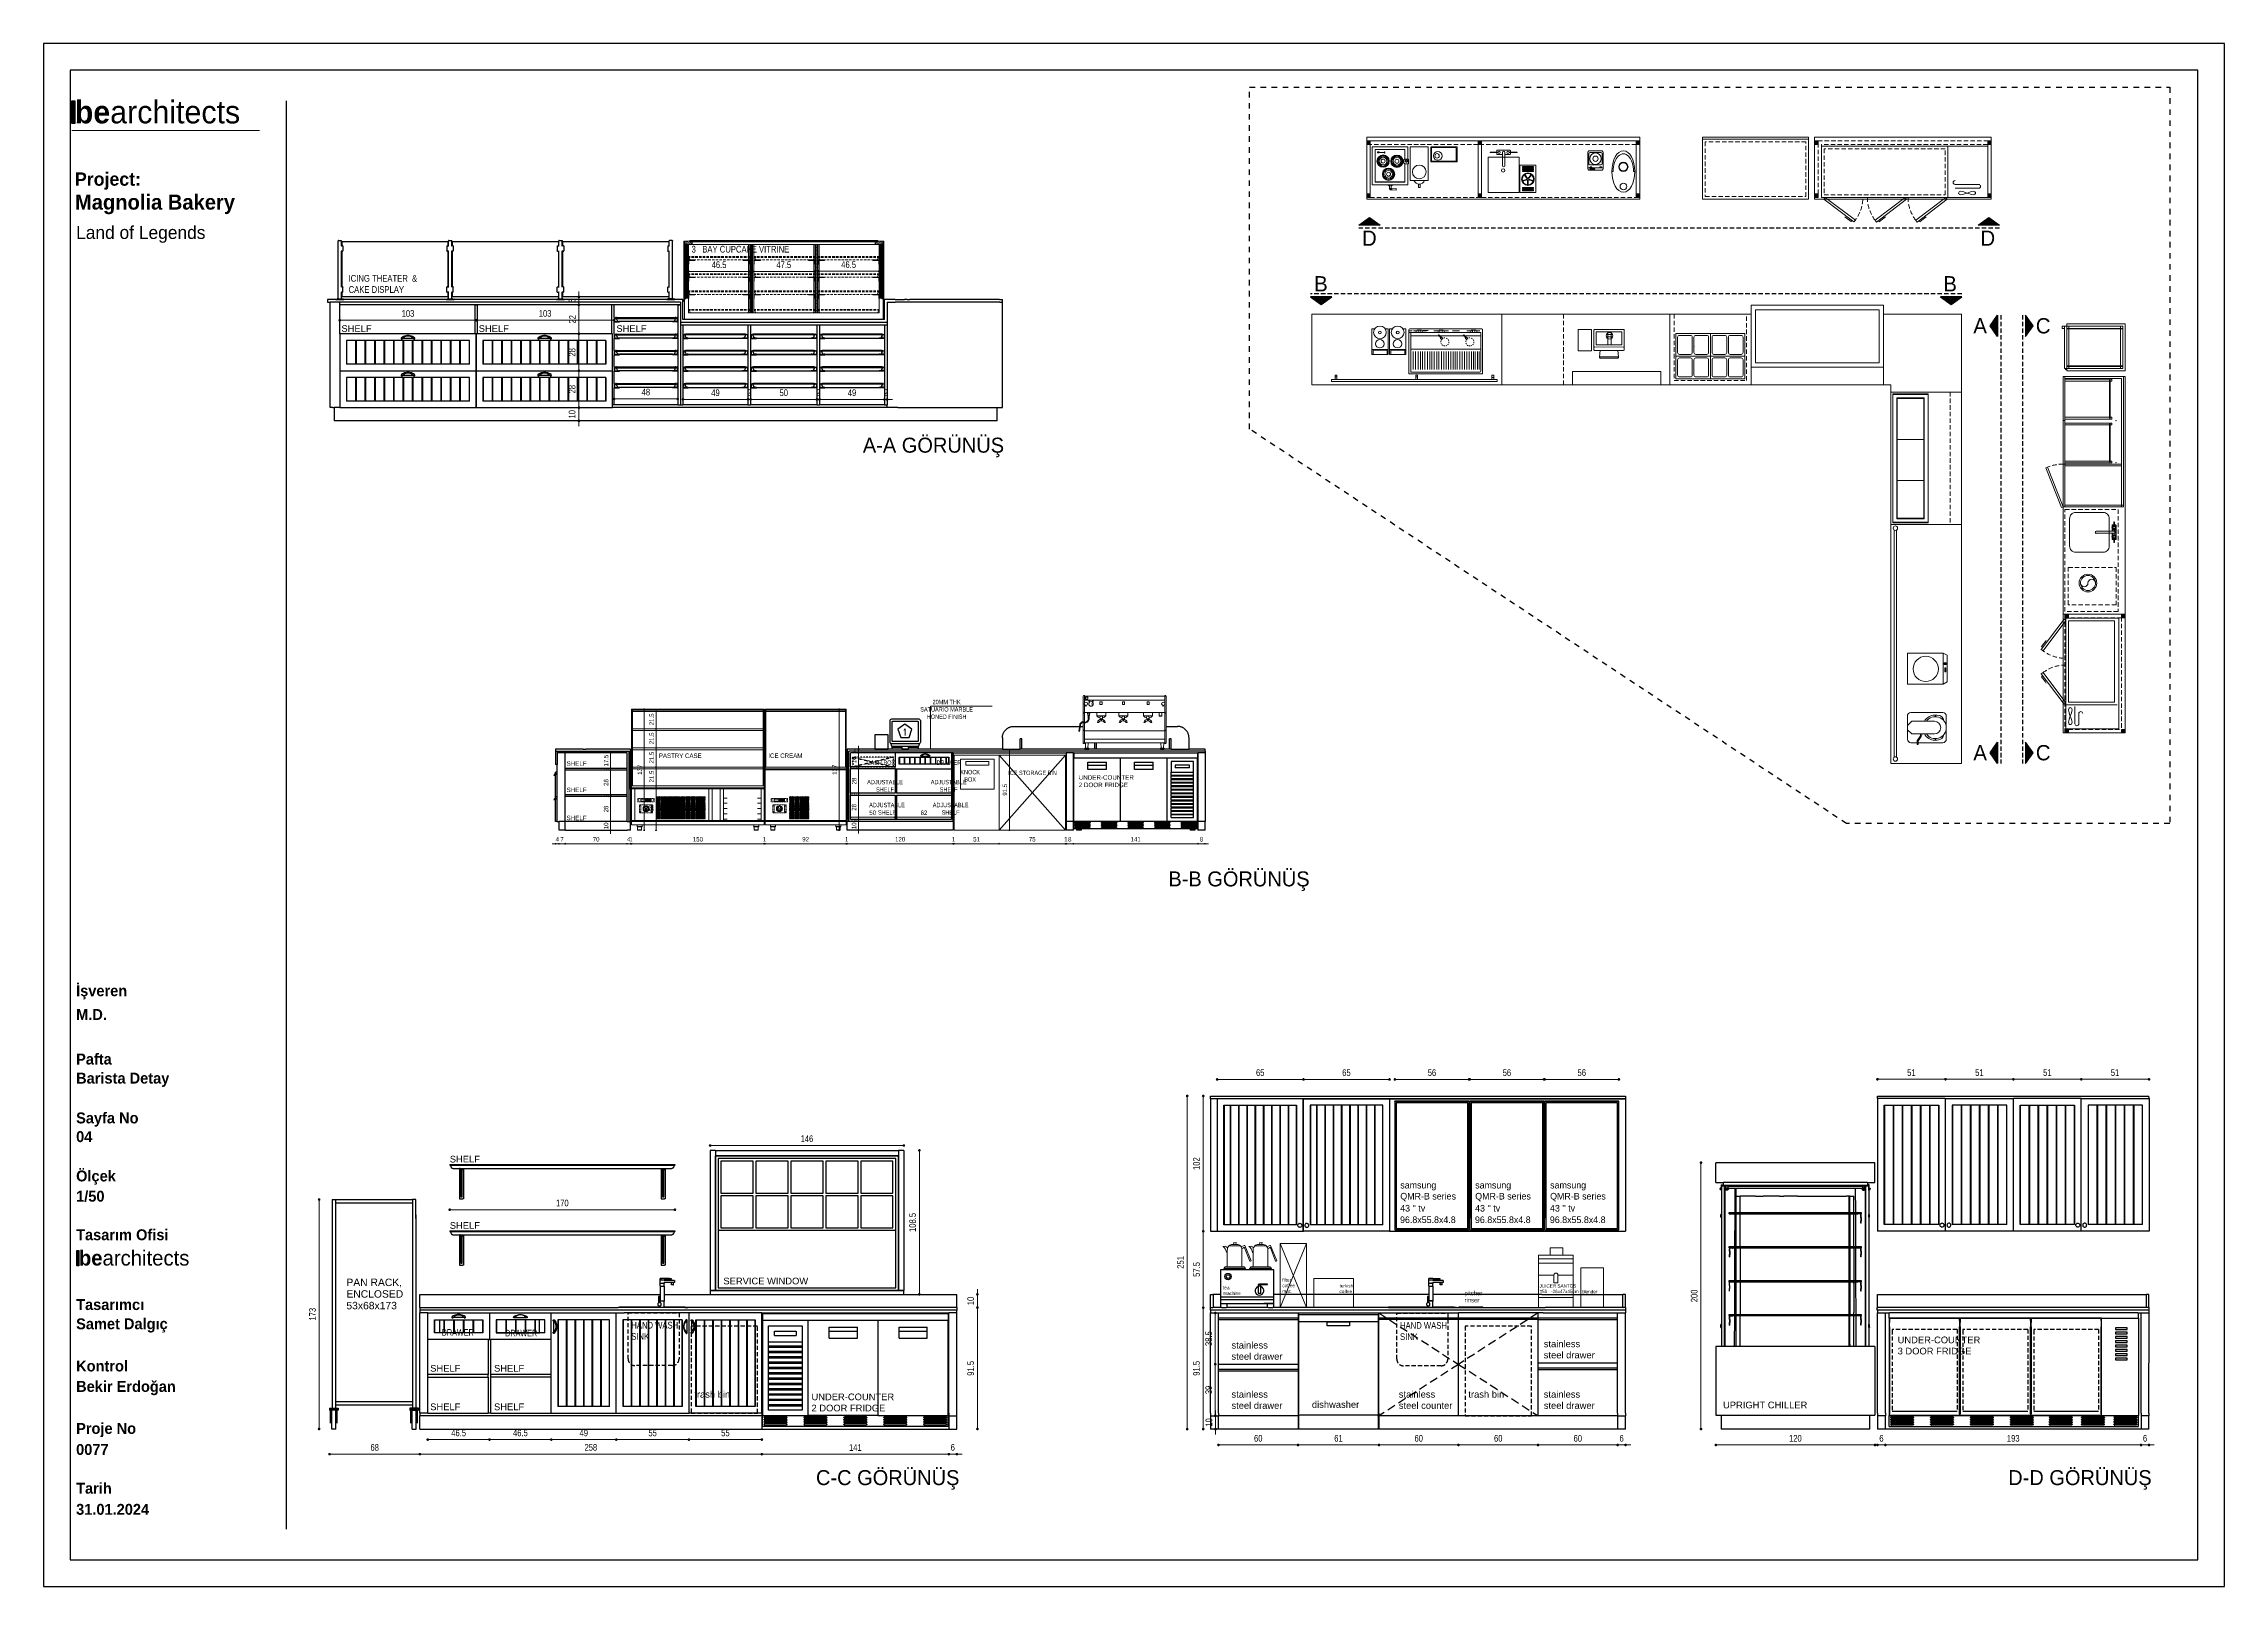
# Model space of a CAD drawing. Header units: millimetres. Extents: x 106699 to 122058, y 158555 to 162844.
# Drawn here: x 109166 to 111633, y 159502 to 161246 of the extents above; entities that cross this region are included whole.
import ezdxf
from ezdxf.enums import TextEntityAlignment as Align

# ---------------------------------------------------------------- set-up
doc = ezdxf.new("R2010")
doc.units = ezdxf.units.MM
for name, pattern in [('$0$4+1 daire_(K) TİP A - C BLOK$0$4+1 (K) 1$0$3+1 daire1$0$131121 243C_L00F00(plan)$0$HIDDEN2', [4.7625, 3.175, -1.5875]), ('1+1 TİP C$0$1+1 TİP C$0$A BLOK 2+1 TİP A$0$A BLOK 2+1 TİP A$0$A Blok TİP-6 (2+1)$0$HIDDEN', [9.525, 6.35, -3.175]), ('11-021_3000-BLOK_K_ZEMIN_KAT_STR$0$HIDDEN2', [4.7625, 3.175, -1.5875]), ('300_Z4_FCD_F03$0$GESTRICHELT', [0.75, 0.5, -0.25]), ('Dash', [0.25, 0.125, -0.125]), ('HIDDEN', [0.375, 0.25, -0.125])]:
    doc.linetypes.add(name, pattern=pattern)
for name, color, linetype, lineweight in [('300_Z4_STR_F03$0$AUDIT_D_220920114151-103', 251, 'Continuous', 5), ('AIT - Kitchen Equipment', 4, 'Continuous', 5), ('G-ANNO-SCHD', 231, 'Continuous', 9), ('no3_ahsap kesit on', 40, 'Continuous', 20), ('no3_ahşap gorunus on kalın', 36, 'Continuous', 15), ('no3_cam kesit on', 131, 'Continuous', 18), ('no3_demir', 193, 'Continuous', 18), ('no3_led doseme', 50, 'FENCELINE5', 0), ('no3_paslanmaz kesit on', 153, 'Continuous', 20), ('no3_yazı tefriş', 152, 'Continuous', 0), ('no3_ölçü tefriş', 252, 'Continuous', 0)]:
    doc.layers.add(name, color=color, linetype=linetype, lineweight=lineweight)
doc.layers.add('area', color=200, linetype='Continuous', plot=False)
for name, color, linetype in [('I-Anno-Note', 11, 'Continuous'), ('I-Eqpm-Move-N', 2, 'Continuous'), ('I-Eqpm-Symb-N', 11, 'Continuous'), ('katman 1', 7, 'Continuous'), ('layout-BE', 16, 'Continuous'), ('S2000-002 Çizgi', 7, 'Continuous')]:
    doc.layers.add(name, color=color, linetype=linetype)
doc.styles.add('Arial_5', font='arial.ttf', dxfattribs={"height": 0.09375})
doc.styles.add('ATG_ROMANS', font='GOTHIC.TTF', dxfattribs={"width": 0.75})
doc.styles.add('BE', font='ARIALN.TTF')
doc.styles.add('Simplex', font='SIMPLEX.shx', dxfattribs={"width": 0.8, "height": 2.5})
doc.styles.get("Standard").update_dxf_attribs({"font": 'arial.ttf'})
doc.styles.add('TAKSİM', font='GOTHIC.TTF', dxfattribs={"height": 20})
doc.linetypes.add('FENCELINE5', pattern='A,8,-1,[148,AAA.SHX,S=1,R=0,X=0,Y=0],-1', length=10)
doc.dimstyles.new('Copy of BE-50', dxfattribs={"dimscale": 100, "dimtxt": 0.05, "dimasz": 0.02, "dimexe": 0.025, "dimexo": 0, "dimgap": 0.025, "dimtad": 1, "dimdec": 1, "dimrnd": 0.5, "dimdsep": 46, "dimtxsty": 'BE', "dimblk": 'DOT', "dimcen": 0.5, "dimdle": 0.025, "dimse1": 1, "dimse2": 1, "dimclrd": 256, "dimclre": 256, "dimclrt": 256, "dimadec": 0, "dimazin": 2, "dimtm": 1e-09, "dimtfac": 1, "dimtdec": 1, "dimtix": 1, "dimtmove": 2, "dimatfit": 0, "dimldrblk": 'DOT', "dimfxl": 0.5, "dimfxlon": 1, "dimtolj": 1, "dimlwd": 9, "dimlwe": 0, "dimarcsym": 0})

msp = doc.modelspace()

# ---------------------------------------------------------------- texts
at = {"char_height": 12.3354, "attachment_point": 1}
for s, width, insert in [('{\\fManrope|b1|i0|c162|p2;Pafta}', 216.665, (109202.93, 160104.17)), ('{\\fManrope Light|b1|i0|c162|p2;Barista Detay}', 231.7377, (109202.92, 160082.59)), ('{\\fManrope|b1|i0|c162|p2;Sayfa No}', 216.665, (109202.93, 160037.59)), ('{\\fManrope Light|b1|i0|c162|p2;04}', 216.665, (109202.93, 160016.44))]:
    msp.add_mtext_dynamic_manual_height_columns(s, width=width, gutter_width=73.42, heights=[0], dxfattribs=dict(at, insert=insert))
at = {"layer": '300_Z4_STR_F03$0$AUDIT_D_220920114151-103', "color": 214, "lineweight": 30, "ltscale": 10, "true_color": 0xae1ea2, "style": 'TAKSİM'}
for s, height, p in [('D', 17.28, (110665.93, 161017.65, -0.03)), ('D', 17.28, (111365.57, 161017.65, -0.03)), ('B', 17.28, (110611.18, 160966.06, -0.03)), ('B', 17.28, (111322.94, 160966.06, -0.03)), ('A-A GÖRÜNÜŞ', 16.9344, (110172.83, 160783.73, -0.03)), ('B-B GÖRÜNÜŞ', 16.9344, (110518.48, 160293.27, -0.03)), ('C-C GÖRÜNÜŞ', 16.9344, (110121.06, 159616.21, -0.03)), ('D-D GÖRÜNÜŞ', 16.9344, (111469.81, 159616.21, -0.03))]:
    msp.add_text(s, height=height, dxfattribs=at).set_placement(p, align=Align.CENTER)
at = {"layer": '300_Z4_STR_F03$0$AUDIT_D_220920114151-103', "color": 214, "linetype": 'HIDDEN', "lineweight": 30, "ltscale": 10, "true_color": 0xae1ea2, "style": 'TAKSİM'}
for s, p in [('A', (111356.9, 160918.57, -0.03)), ('C', (111428.22, 160918.57, -0.03)), ('A', (111356.9, 160435.81, -0.03)), ('C', (111428.22, 160435.81, -0.03))]:
    msp.add_text(s, height=17.28, dxfattribs=at).set_placement(p, align=Align.CENTER)

# ---------------------------------------------------------------- blocks, each defined once
blk = doc.blocks.new('1 - POINT OF SALE - PLAN VIEW')
at = {"layer": 'AIT - Kitchen Equipment', "color": 8}
for p, q in [((107, 389), (259, 389)), ((107, 148), (107, 389)), ((259, 389), (259, 148)), ((285, 383), (285, 185)), ((622, 389), (292, 389)), ((311, 357), (311, 224)), ((597, 364), (317, 364)), ((427, 333), (498, 333)), ((427, 306), (498, 306)), ((443, 352), (443, 220)), ((481, 352), (481, 220)), ((603, 224), (603, 357)), ((628, 185), (628, 383)), ((259, 148), (107, 148)), ((285, 185), (285, 160)), ((622, 192), (292, 192)), ((292, 153), (622, 153)), ((317, 217), (597, 217)), ((355, 153), (349, 79)), ((565, 79), (349, 79)), ((361, 65), (552, 65)), ((565, 79), (558, 153)), ((628, 160), (628, 185))]:
    blk.add_line(p, q, dxfattribs=at)
blk.add_circle((462, 319), 38.1, dxfattribs=at)
for centre, radius, start, end in [((292, 383), 6.35, 90, 180), ((317, 357), 6.35, 90, 180), ((597, 357), 6.35, 0, 90), ((622, 383), 6.35, 360, 90), ((292, 185), 6.35, 90, 180), ((292, 160), 6.35, 180, 270), ((317, 224), 6.35, 180, 270), ((361, 78), 12.7, 175, 270), ((552, 78), 12.7, 270, 5), ((597, 224), 6.35, 270, 360), ((622, 185), 6.35, 0, 90), ((622, 160), 6.35, 270, 0)]:
    blk.add_arc(centre, radius, start, end, dxfattribs=at)
blk = doc.blocks.new('#1 - POINT OF SALE - FRONT ELEVATION')
at = {"layer": 'I-Eqpm-Move-N', "color": 254}
for p, q in [((-23414, 34734), (-23414, 34750)), ((-23306, 34715), (-23230, 34715)), ((-23122, 34734), (-23122, 34750))]:
    blk.add_line(p, q, dxfattribs=at)
for points in [[(-23115, 34777), (-23420, 34777, -0.414214), (-23439, 34797), (-23439, 35039, -0.414214), (-23420, 35058), (-23115, 35058, -0.414214), (-23096, 35039), (-23096, 34797, -0.414214)], [(-23128, 34803), (-23408, 34803, -0.414214), (-23414, 34809), (-23414, 35026, -0.414214), (-23408, 35033), (-23128, 35033, -0.414214), (-23122, 35026), (-23122, 34809, -0.414214)], [(-23414, 34734, -0.414214), (-23408, 34740), (-23312, 34740, -0.414214), (-23306, 34734), (-23306, 34715), (-23414, 34715)], [(-23122, 34734), (-23122, 34715), (-23230, 34715), (-23230, 34734, -0.414214), (-23223, 34740), (-23128, 34740, -0.414214)]]:
    blk.add_lwpolyline(points, format="xyb", close=True, dxfattribs=at)
blk.add_lwpolyline([(-23613, 34715), (-23461, 34715), (-23461, 34880), (-23613, 34880)], close=True, dxfattribs=at)
blk.add_lwpolyline([(-23434, 34783), (-23422, 34754, 0.303819), (-23416, 34750), (-23120, 34750, 0.303681), (-23114, 34754), (-23102, 34783)], format="xyb", dxfattribs=at)
blk = doc.blocks.new('*U105')
at = {"layer": 'I-Eqpm-Symb-N'}
blk.add_lwpolyline([(508, 415), (429, 358), (460, 265), (557, 265), (587, 358)], close=True, dxfattribs=at)
blk.add_lwpolyline([(429, 358), (429, 358)], dxfattribs=at)
at = {"layer": 'I-Eqpm-Move-N', "color": 6}
blk.add_blockref('#1 - POINT OF SALE - FRONT ELEVATION', (23779, -34583), dxfattribs=at)
at = {"layer": 'I-Eqpm-Symb-N', "insert": (507, 363), "char_height": 75, "width": 3.38, "attachment_point": 2, "style": 'Simplex'}
blk.add_mtext('1', dxfattribs=at)
blk = doc.blocks.new('A$Ce5e401a8')
for p, q in [((140, 87), (0, 87)), ((0, 87), (0, 81.9)), ((0, 81.9), (52.7, 81.9)), ((0, 12), (0, 81.9)), ((15.7, 76.8), (37, 76.8)), ((15.7, 73.6), (15.7, 76.8)), ((37, 73.6), (37, 76.8)), ((52.7, 81.9), (105.5, 81.9)), ((52.7, 12), (52.7, 81.9)), ((68.5, 76.8), (89.8, 76.8)), ((68.5, 73.6), (68.5, 76.8)), ((89.8, 73.6), (89.8, 76.8)), ((105.5, 81.9), (140, 81.9)), ((105.5, 12), (105.5, 81.9)), ((110, 77.8), (110, 65.5)), ((135.4, 77.8), (110, 77.8)), ((135.4, 65.5), (135.4, 77.8)), ((140, 87), (140, 81.9)), ((140, 12), (140, 81.9)), ((15.7, 73.6), (37, 73.6)), ((15.7, 68.6), (15.7, 73.6)), ((37, 68.6), (15.7, 68.6)), ((37, 68.6), (37, 73.6)), ((68.5, 73.6), (89.8, 73.6)), ((68.5, 68.6), (68.5, 73.6)), ((89.8, 68.6), (68.5, 68.6)), ((89.8, 68.6), (89.8, 73.6)), ((110, 65.5), (135.4, 65.5)), ((110, 62.4), (110, 65.5)), ((110, 62.4), (110, 61.5)), ((110, 62.4), (135.4, 62.4)), ((110, 61.5), (135.4, 61.5)), ((110, 58.4), (110, 61.5)), ((110, 58.4), (110, 57.5)), ((110, 58.4), (135.4, 58.4)), ((110, 57.5), (135.4, 57.5)), ((110, 54.4), (110, 57.5)), ((110, 54.4), (110, 53.5)), ((110, 54.4), (135.4, 54.4)), ((110, 53.5), (135.4, 53.5)), ((110, 50.4), (110, 53.5)), ((110, 50.4), (135.4, 50.4)), ((110, 50.4), (110, 49.5)), ((110, 49.5), (135.4, 49.5)), ((110, 46.4), (110, 49.5)), ((114.6, 73.7), (114.6, 70.6)), ((130.9, 73.7), (114.6, 73.7)), ((130.9, 70.6), (114.6, 70.6)), ((130.9, 70.6), (130.9, 73.7)), ((135.4, 62.4), (135.4, 65.5)), ((135.4, 61.5), (135.4, 62.4)), ((135.4, 58.4), (135.4, 61.5)), ((135.4, 57.5), (135.4, 58.4)), ((135.4, 54.4), (135.4, 57.5)), ((135.4, 53.5), (135.4, 54.4)), ((135.4, 50.4), (135.4, 53.5)), ((135.4, 49.5), (135.4, 50.4)), ((135.4, 46.4), (135.4, 49.5)), ((110, 46.4), (135.4, 46.4)), ((110, 46.4), (110, 45.5)), ((110, 45.5), (135.4, 45.5)), ((110, 42.4), (110, 45.5)), ((110, 42.4), (135.4, 42.4)), ((110, 42.4), (110, 41.5)), ((110, 41.5), (135.4, 41.5)), ((110, 38.4), (110, 41.5)), ((110, 38.4), (135.4, 38.4)), ((110, 38.4), (110, 37.4)), ((110, 37.4), (135.4, 37.4)), ((110, 34.4), (110, 37.4)), ((110, 34.4), (135.4, 34.4)), ((110, 34.4), (110, 33.4)), ((110, 33.4), (135.4, 33.4)), ((110, 30.4), (110, 33.4)), ((110, 30.4), (135.4, 30.4)), ((110, 30.4), (110, 29.4)), ((110, 29.4), (135.4, 29.4)), ((110, 26.4), (110, 29.4)), ((110, 26.4), (135.4, 26.4)), ((110, 26.4), (110, 25.4)), ((110, 25.4), (135.4, 25.4)), ((110, 22.3), (110, 25.4)), ((135.4, 45.5), (135.4, 46.4)), ((135.4, 42.4), (135.4, 45.5)), ((135.4, 41.5), (135.4, 42.4)), ((135.4, 38.4), (135.4, 41.5)), ((135.4, 37.4), (135.4, 38.4)), ((135.4, 34.4), (135.4, 37.4)), ((135.4, 33.4), (135.4, 34.4)), ((135.4, 30.4), (135.4, 33.4)), ((135.4, 29.4), (135.4, 30.4)), ((135.4, 26.4), (135.4, 29.4)), ((135.4, 25.4), (135.4, 26.4)), ((135.4, 22.3), (135.4, 25.4)), ((0, 10.2), (0, 12)), ((0, 10), (0, 10.2)), ((0, 10.2), (52.7, 10.2)), ((0, 2), (0, 10)), ((0, 2), (2.9, 2)), ((1.2, 9), (1.3, 9)), ((1.2, 8.9), (1.2, 9)), ((1.2, 8.9), (1.2, 8.9)), ((1.2, 8.8), (1.2, 8.9)), ((1.2, 8.7), (1.2, 8.8)), ((1.2, 8.7), (1.2, 8.7)), ((1.2, 8.7), (1.2, 8.6)), ((1.2, 8.6), (1.2, 8.5)), ((1.2, 8.5), (1.2, 8.5)), ((1.2, 8.5), (1.3, 8.4)), ((1.2, 7.2), (1.3, 7.3)), ((1.2, 7.2), (1.2, 7.2)), ((1.2, 7.1), (1.2, 7.2)), ((1.2, 7), (1.2, 7.1)), ((1.2, 7.1), (1.2, 7.1)), ((1.2, 7), (1.2, 6.9)), ((1.2, 6.9), (1.2, 6.8)), ((1.2, 6.9), (1.2, 6.9)), ((1.2, 6.8), (1.2, 6.7)), ((1.2, 6.7), (1.3, 6.7)), ((1.2, 5.5), (1.3, 5.6)), ((1.2, 5.4), (1.2, 5.5)), ((1.2, 5.4), (1.2, 5.4)), ((1.2, 5.3), (1.2, 5.4)), ((1.2, 5.3), (1.2, 5.2)), ((1.2, 5.3), (1.2, 5.3)), ((1.2, 5.2), (1.2, 5.1)), ((1.2, 5.1), (1.2, 5.1)), ((1.2, 5.1), (1.2, 5)), ((1.2, 5), (1.3, 4.9)), ((1.2, 3.7), (1.2, 3.8)), ((1.2, 3.8), (1.3, 3.8)), ((1.2, 3.6), (1.2, 3.7)), ((1.2, 3.5), (1.2, 3.6)), ((1.2, 3.6), (1.2, 3.6)), ((1.2, 3.5), (1.2, 3.4)), ((1.2, 3.4), (1.2, 3.4)), ((1.2, 3.4), (1.2, 3.3)), ((1.2, 3.3), (1.3, 3.2)), ((1.2, 3.3), (1.2, 3.3)), ((1.3, 9.1), (1.4, 9.1)), ((1.3, 9), (1.3, 9.1)), ((1.3, 8.4), (1.4, 8.3)), ((1.3, 8.4), (1.3, 8.4)), ((1.3, 7.3), (1.4, 7.4)), ((1.3, 7.3), (1.3, 7.3)), ((1.3, 6.7), (1.3, 6.6)), ((1.3, 6.6), (1.4, 6.6)), ((1.3, 5.6), (1.4, 5.6)), ((1.3, 5.6), (1.3, 5.6)), ((1.3, 4.9), (1.3, 4.9)), ((1.3, 4.9), (1.4, 4.9)), ((1.3, 3.9), (1.4, 3.9)), ((1.3, 3.8), (1.3, 3.9)), ((1.3, 3.2), (1.4, 3.1)), ((1.3, 3.2), (1.3, 3.2)), ((1.4, 9.1), (1.5, 9.2)), ((1.4, 8.3), (1.5, 8.3)), ((1.4, 7.4), (1.5, 7.4)), ((1.4, 6.6), (1.5, 6.6)), ((1.4, 5.6), (1.5, 5.7)), ((1.4, 4.9), (1.5, 4.8)), ((1.4, 3.9), (1.5, 3.9)), ((1.4, 3.1), (1.5, 3.1)), ((1.5, 9.2), (1.5, 9.2)), ((1.5, 9.2), (1.6, 9.2)), ((1.5, 8.3), (1.5, 8.3)), ((1.5, 8.3), (1.6, 8.3)), ((1.5, 7.4), (1.5, 7.5)), ((1.5, 7.5), (1.6, 7.5)), ((1.5, 6.6), (1.5, 6.5)), ((1.5, 6.5), (1.6, 6.5)), ((1.5, 5.7), (1.5, 5.7)), ((1.5, 5.7), (1.6, 5.7)), ((1.5, 4.8), (1.6, 4.8)), ((1.5, 4.8), (1.5, 4.8)), ((1.5, 3.9), (1.5, 4)), ((1.5, 4), (1.6, 4)), ((1.5, 3.1), (1.5, 3)), ((1.5, 3), (1.6, 3)), ((1.6, 9.2), (1.7, 9.2)), ((1.6, 8.3), (1.7, 8.2)), ((1.6, 7.5), (1.7, 7.5)), ((1.6, 6.5), (1.7, 6.5)), ((1.6, 5.7), (1.7, 5.7)), ((1.6, 4.8), (1.7, 4.8)), ((1.6, 4), (1.7, 4)), ((1.6, 3), (1.7, 3)), ((1.7, 9.2), (1.7, 9.2)), ((1.7, 9.2), (2.3, 9.2)), ((1.7, 8.2), (1.7, 8.2)), ((1.7, 8.2), (2.3, 8.2)), ((1.7, 7.5), (1.7, 7.5)), ((1.7, 7.5), (2.3, 7.5)), ((1.7, 6.5), (1.7, 6.5)), ((1.7, 6.5), (2.3, 6.5)), ((1.7, 5.7), (1.7, 5.8)), ((1.7, 5.8), (2.3, 5.8)), ((1.7, 4.8), (1.7, 4.8)), ((1.7, 4.8), (2.9, 4.8)), ((1.7, 4), (1.7, 4)), ((1.7, 4), (2.9, 4)), ((1.7, 3), (1.7, 3)), ((2.9, 3), (1.7, 3)), ((2.3, 9.2), (9.1, 9.2)), ((2.3, 8.2), (9.1, 8.2)), ((2.3, 7.5), (9.1, 7.5)), ((2.3, 6.5), (9.1, 6.5)), ((2.3, 5.8), (9.1, 5.8)), ((2.9, 4.8), (8.4, 4.8)), ((2.9, 4), (8.4, 4)), ((8.4, 3), (2.9, 3)), ((2.9, 2), (2.9, 0)), ((2.9, 2), (8.4, 2)), ((8.4, 0), (2.9, 0)), ((8.4, 4.8), (17.8, 4.8)), ((8.4, 4), (17.8, 4)), ((17.8, 3), (8.4, 3)), ((8.4, 2), (8.4, 0)), ((8.4, 2), (131.6, 2)), ((9.1, 9.2), (17.8, 9.2)), ((9.1, 8.2), (17.8, 8.2)), ((9.1, 7.5), (17.8, 7.5)), ((9.1, 6.5), (17.8, 6.5)), ((9.1, 5.8), (17.8, 5.8)), ((17.9, 9.2), (17.8, 9.2)), ((17.9, 8.2), (17.8, 8.2)), ((17.9, 7.5), (17.8, 7.5)), ((17.9, 6.5), (17.8, 6.5)), ((17.9, 5.7), (17.8, 5.8)), ((17.9, 4.8), (17.8, 4.8)), ((17.9, 4), (17.8, 4)), ((17.9, 3), (17.8, 3)), ((18, 9.2), (17.9, 9.2)), ((18, 8.3), (17.9, 8.2)), ((18, 7.5), (17.9, 7.5)), ((18, 6.5), (17.9, 6.5)), ((18, 5.7), (17.9, 5.7)), ((18, 4.8), (17.9, 4.8)), ((18, 4), (17.9, 4)), ((18, 3), (17.9, 3)), ((18.1, 9.2), (18, 9.2)), ((18, 9.2), (18, 9.2)), ((18.1, 8.3), (18, 8.3)), ((18, 8.3), (18, 8.3)), ((18.1, 7.4), (18, 7.5)), ((18, 7.5), (18, 7.5)), ((18.1, 6.6), (18, 6.5)), ((18, 6.5), (18, 6.5)), ((18, 5.7), (18, 5.7)), ((18.1, 5.7), (18, 5.7)), ((18.1, 4.8), (18, 4.8)), ((18, 4.8), (18, 4.8)), ((18, 4), (18, 4)), ((18.1, 3.9), (18, 4)), ((18.1, 3.1), (18, 3)), ((18, 3), (18, 3)), ((18.2, 9.1), (18.1, 9.2)), ((18.2, 8.3), (18.1, 8.3)), ((18.2, 7.4), (18.1, 7.4)), ((18.2, 6.6), (18.1, 6.6)), ((18.2, 5.6), (18.1, 5.7)), ((18.2, 4.9), (18.1, 4.8)), ((18.2, 3.9), (18.1, 3.9)), ((18.2, 3.1), (18.1, 3.1)), ((18.2, 9.1), (18.2, 9.1)), ((18.3, 9), (18.2, 9.1)), ((18.3, 8.4), (18.2, 8.4)), ((18.2, 8.4), (18.2, 8.3)), ((18.2, 7.3), (18.2, 7.4)), ((18.3, 7.3), (18.2, 7.3)), ((18.3, 6.7), (18.2, 6.6)), ((18.2, 6.6), (18.2, 6.6)), ((18.3, 5.6), (18.2, 5.6)), ((18.2, 5.6), (18.2, 5.6)), ((18.3, 4.9), (18.2, 4.9)), ((18.2, 4.9), (18.2, 4.9)), ((18.3, 3.8), (18.2, 3.9)), ((18.2, 3.9), (18.2, 3.9)), ((18.2, 3.2), (18.2, 3.1)), ((18.3, 3.2), (18.2, 3.2)), ((18.4, 8.9), (18.3, 9)), ((18.3, 9), (18.3, 9)), ((18.4, 8.5), (18.3, 8.5)), ((18.3, 8.5), (18.3, 8.4)), ((18.3, 7.2), (18.3, 7.3)), ((18.4, 7.2), (18.3, 7.2)), ((18.4, 6.8), (18.3, 6.7)), ((18.3, 6.7), (18.3, 6.7)), ((18.3, 5.5), (18.3, 5.6)), ((18.4, 5.4), (18.3, 5.5)), ((18.4, 5.1), (18.3, 5)), ((18.3, 5), (18.3, 4.9)), ((18.4, 3.7), (18.3, 3.8)), ((18.3, 3.8), (18.3, 3.8)), ((18.4, 3.3), (18.3, 3.3)), ((18.3, 3.3), (18.3, 3.2)), ((18.4, 8.9), (18.4, 8.9)), ((18.4, 8.8), (18.4, 8.9)), ((18.4, 8.7), (18.4, 8.8)), ((18.4, 8.7), (18.4, 8.7)), ((18.4, 8.7), (18.4, 8.6)), ((18.4, 8.6), (18.4, 8.5)), ((18.4, 7.1), (18.4, 7.2)), ((18.4, 7.1), (18.4, 7.1)), ((18.4, 7), (18.4, 7.1)), ((18.4, 7), (18.4, 6.9)), ((18.4, 6.9), (18.4, 6.9)), ((18.4, 6.9), (18.4, 6.8)), ((18.4, 5.3), (18.4, 5.4)), ((18.4, 5.4), (18.4, 5.4)), ((18.4, 5.3), (18.4, 5.3)), ((18.4, 5.3), (18.4, 5.2)), ((18.4, 5.2), (18.4, 5.1)), ((18.4, 5.1), (18.4, 5.1)), ((18.4, 3.6), (18.4, 3.7)), ((18.4, 3.5), (18.4, 3.6)), ((18.4, 3.6), (18.4, 3.6)), ((18.4, 3.5), (18.4, 3.4)), ((18.4, 3.4), (18.4, 3.4)), ((18.4, 3.4), (18.4, 3.3)), ((31.3, 8.9), (31.3, 9)), ((31.3, 9), (31.4, 9)), ((31.3, 8.8), (31.3, 8.9)), ((31.3, 8.9), (31.3, 8.9)), ((31.3, 8.7), (31.3, 8.8)), ((31.3, 8.7), (31.3, 8.6)), ((31.3, 8.7), (31.3, 8.7)), ((31.3, 8.6), (31.3, 8.5)), ((31.3, 8.5), (31.4, 8.4)), ((31.3, 8.5), (31.3, 8.5)), ((31.3, 7.2), (31.4, 7.3)), ((31.3, 7.1), (31.3, 7.2)), ((31.3, 7.2), (31.3, 7.2)), ((31.3, 7), (31.3, 7.1)), ((31.3, 7.1), (31.3, 7.1)), ((31.3, 7), (31.3, 6.9)), ((31.3, 6.9), (31.3, 6.8)), ((31.3, 6.9), (31.3, 6.9)), ((31.3, 6.8), (31.3, 6.7)), ((31.3, 6.7), (31.4, 6.7)), ((31.3, 5.5), (31.4, 5.6)), ((31.3, 5.4), (31.3, 5.5)), ((31.3, 5.3), (31.3, 5.4)), ((31.3, 5.4), (31.3, 5.4)), ((31.3, 5.3), (31.3, 5.2)), ((31.3, 5.3), (31.3, 5.3)), ((31.3, 5.2), (31.3, 5.1)), ((31.3, 5.1), (31.3, 5.1)), ((31.3, 5.1), (31.3, 5)), ((31.3, 5), (31.4, 4.9)), ((31.3, 3.7), (31.3, 3.8)), ((31.3, 3.8), (31.4, 3.8)), ((31.3, 3.6), (31.3, 3.7)), ((31.3, 3.5), (31.3, 3.6)), ((31.3, 3.6), (31.3, 3.6)), ((31.3, 3.5), (31.3, 3.4)), ((31.3, 3.4), (31.3, 3.3)), ((31.3, 3.4), (31.3, 3.4)), ((31.3, 3.3), (31.3, 3.3)), ((31.3, 3.3), (31.4, 3.2)), ((31.4, 9), (31.4, 9.1)), ((31.4, 9.1), (31.5, 9.1)), ((31.4, 8.4), (31.4, 8.4)), ((31.4, 8.4), (31.5, 8.3)), ((31.4, 7.3), (31.5, 7.4)), ((31.4, 7.3), (31.4, 7.3)), ((31.4, 6.7), (31.4, 6.6)), ((31.4, 6.6), (31.5, 6.6)), ((31.4, 5.6), (31.5, 5.6)), ((31.4, 5.6), (31.4, 5.6)), ((31.4, 4.9), (31.4, 4.9)), ((31.4, 4.9), (31.5, 4.9)), ((31.4, 3.9), (31.5, 3.9)), ((31.4, 3.8), (31.4, 3.9)), ((31.4, 3.2), (31.5, 3.1)), ((31.4, 3.2), (31.4, 3.2)), ((31.5, 9.1), (31.6, 9.2)), ((31.5, 8.3), (31.6, 8.3)), ((31.5, 7.4), (31.6, 7.4)), ((31.5, 6.6), (31.6, 6.6)), ((31.5, 5.6), (31.6, 5.7)), ((31.5, 4.9), (31.6, 4.8)), ((31.5, 3.9), (31.6, 3.9)), ((31.5, 3.1), (31.6, 3.1)), ((31.6, 9.2), (31.6, 9.2)), ((31.6, 9.2), (31.7, 9.2)), ((31.6, 8.3), (31.7, 8.3)), ((31.6, 8.3), (31.6, 8.3)), ((31.6, 7.5), (31.7, 7.5)), ((31.6, 7.4), (31.6, 7.5)), ((31.6, 6.6), (31.6, 6.5)), ((31.6, 6.5), (31.7, 6.5)), ((31.6, 5.7), (31.7, 5.7)), ((31.6, 5.7), (31.6, 5.7)), ((31.6, 4.8), (31.6, 4.8)), ((31.6, 4.8), (31.7, 4.8)), ((31.6, 3.9), (31.6, 4)), ((31.6, 4), (31.7, 4)), ((31.6, 3.1), (31.6, 3)), ((31.6, 3), (31.7, 3)), ((31.7, 9.2), (31.8, 9.2)), ((31.7, 8.3), (31.8, 8.2)), ((31.7, 7.5), (31.8, 7.5)), ((31.7, 6.5), (31.8, 6.5)), ((31.7, 5.7), (31.8, 5.7)), ((31.7, 4.8), (31.8, 4.8)), ((31.7, 4), (31.8, 4)), ((31.7, 3), (31.8, 3)), ((31.8, 9.2), (31.9, 9.2)), ((31.8, 8.2), (31.9, 8.2)), ((31.8, 7.5), (31.9, 7.5)), ((31.8, 6.5), (31.9, 6.5)), ((31.8, 5.7), (31.9, 5.8)), ((31.8, 4.8), (31.9, 4.8)), ((31.8, 4), (31.9, 4)), ((31.8, 3), (31.9, 3)), ((31.9, 9.2), (47.9, 9.2)), ((31.9, 8.2), (47.9, 8.2)), ((31.9, 7.5), (47.9, 7.5)), ((31.9, 6.5), (47.9, 6.5)), ((31.9, 5.8), (47.9, 5.8)), ((31.9, 4.8), (47.9, 4.8)), ((31.9, 4), (47.9, 4)), ((47.9, 3), (31.9, 3)), ((48, 9.2), (47.9, 9.2)), ((48, 8.2), (47.9, 8.2)), ((48, 7.5), (47.9, 7.5)), ((48, 6.5), (47.9, 6.5)), ((48, 5.7), (47.9, 5.8)), ((48, 4.8), (47.9, 4.8)), ((48, 4), (47.9, 4)), ((48, 3), (47.9, 3)), ((48.1, 9.2), (48, 9.2)), ((48.1, 8.3), (48, 8.2)), ((48.1, 7.5), (48, 7.5)), ((48.1, 6.5), (48, 6.5)), ((48.1, 5.7), (48, 5.7)), ((48.1, 4.8), (48, 4.8)), ((48.1, 4), (48, 4)), ((48.1, 3), (48, 3)), ((48.2, 9.2), (48.1, 9.2)), ((48.2, 8.3), (48.1, 8.3)), ((48.2, 7.5), (48.1, 7.5)), ((48.2, 6.5), (48.1, 6.5)), ((48.2, 5.7), (48.1, 5.7)), ((48.2, 4.8), (48.1, 4.8)), ((48.2, 4), (48.1, 4)), ((48.2, 3), (48.1, 3)), ((48.3, 9.1), (48.2, 9.2)), ((48.2, 9.2), (48.2, 9.2)), ((48.2, 8.3), (48.2, 8.3)), ((48.3, 8.3), (48.2, 8.3)), ((48.2, 7.4), (48.2, 7.5)), ((48.3, 7.4), (48.2, 7.4)), ((48.3, 6.6), (48.2, 6.6)), ((48.2, 6.6), (48.2, 6.5)), ((48.2, 5.7), (48.2, 5.7)), ((48.3, 5.6), (48.2, 5.7)), ((48.3, 4.9), (48.2, 4.8)), ((48.2, 4.8), (48.2, 4.8)), ((48.2, 3.9), (48.2, 4)), ((48.3, 3.9), (48.2, 3.9)), ((48.2, 3.1), (48.2, 3)), ((48.3, 3.1), (48.2, 3.1)), ((48.3, 9.1), (48.3, 9.1)), ((48.4, 9), (48.3, 9.1)), ((48.4, 8.4), (48.3, 8.4)), ((48.3, 8.4), (48.3, 8.3)), ((48.3, 7.3), (48.3, 7.4)), ((48.4, 7.3), (48.3, 7.3)), ((48.4, 6.7), (48.3, 6.6)), ((48.3, 6.6), (48.3, 6.6)), ((48.3, 5.6), (48.3, 5.6)), ((48.4, 5.6), (48.3, 5.6)), ((48.4, 4.9), (48.3, 4.9)), ((48.3, 4.9), (48.3, 4.9)), ((48.4, 3.8), (48.3, 3.9)), ((48.3, 3.9), (48.3, 3.9)), ((48.3, 3.2), (48.3, 3.1)), ((48.4, 3.2), (48.3, 3.2)), ((48.4, 9), (48.4, 9)), ((48.5, 8.9), (48.4, 9)), ((48.5, 8.5), (48.4, 8.5)), ((48.4, 8.5), (48.4, 8.4)), ((48.4, 7.2), (48.4, 7.3)), ((48.5, 7.2), (48.4, 7.2)), ((48.5, 6.8), (48.4, 6.7)), ((48.4, 6.7), (48.4, 6.7)), ((48.4, 5.5), (48.4, 5.6)), ((48.5, 5.4), (48.4, 5.5)), ((48.5, 5.1), (48.4, 5)), ((48.4, 5), (48.4, 4.9)), ((48.4, 3.8), (48.4, 3.8)), ((48.5, 3.7), (48.4, 3.8)), ((48.5, 3.3), (48.4, 3.3)), ((48.4, 3.3), (48.4, 3.2)), ((48.5, 8.9), (48.5, 8.9)), ((48.5, 8.8), (48.5, 8.9)), ((48.5, 8.7), (48.5, 8.8)), ((48.5, 8.7), (48.5, 8.7)), ((48.5, 8.7), (48.5, 8.6)), ((48.5, 8.6), (48.5, 8.5)), ((48.5, 7.1), (48.5, 7.2)), ((48.5, 7), (48.5, 7.1)), ((48.5, 7.1), (48.5, 7.1)), ((48.5, 7), (48.5, 6.9)), ((48.5, 6.9), (48.5, 6.8)), ((48.5, 6.9), (48.5, 6.9)), ((48.5, 5.3), (48.5, 5.4)), ((48.5, 5.4), (48.5, 5.4)), ((48.5, 5.3), (48.5, 5.3)), ((48.5, 5.3), (48.5, 5.2)), ((48.5, 5.2), (48.5, 5.1)), ((48.5, 5.1), (48.5, 5.1)), ((48.5, 3.6), (48.5, 3.7)), ((48.5, 3.6), (48.5, 3.6)), ((48.5, 3.5), (48.5, 3.6)), ((48.5, 3.5), (48.5, 3.4)), ((48.5, 3.4), (48.5, 3.3)), ((48.5, 3.4), (48.5, 3.4)), ((52.7, 12), (52.7, 12)), ((52.7, 10.2), (52.7, 12)), ((52.7, 10.2), (105.5, 10.2)), ((61.4, 8.9), (61.5, 9)), ((61.4, 8.8), (61.4, 8.9)), ((61.4, 8.9), (61.4, 8.9)), ((61.4, 8.7), (61.4, 8.8)), ((61.4, 8.7), (61.4, 8.7)), ((61.4, 8.7), (61.4, 8.6)), ((61.4, 8.6), (61.4, 8.5)), ((61.4, 8.5), (61.5, 8.5)), ((61.4, 7.1), (61.4, 7.2)), ((61.4, 7.2), (61.5, 7.2)), ((61.4, 7), (61.4, 7.1)), ((61.4, 7.1), (61.4, 7.1)), ((61.4, 7), (61.4, 6.9)), ((61.4, 6.9), (61.4, 6.8)), ((61.4, 6.9), (61.4, 6.9)), ((61.4, 6.8), (61.5, 6.7)), ((61.4, 5.4), (61.5, 5.5)), ((61.4, 5.3), (61.4, 5.4)), ((61.4, 5.4), (61.4, 5.4)), ((61.4, 5.3), (61.4, 5.3)), ((61.4, 5.3), (61.4, 5.2)), ((61.4, 5.2), (61.4, 5.1)), ((61.4, 5.1), (61.5, 5)), ((61.4, 5.1), (61.4, 5.1)), ((61.4, 3.7), (61.5, 3.8)), ((61.4, 3.6), (61.4, 3.7)), ((61.4, 3.6), (61.4, 3.6)), ((61.4, 3.5), (61.4, 3.6)), ((61.4, 3.5), (61.4, 3.4)), ((61.4, 3.4), (61.4, 3.4)), ((61.4, 3.4), (61.4, 3.3)), ((61.4, 3.3), (61.5, 3.3)), ((61.5, 9.1), (61.6, 9.1)), ((61.5, 9), (61.5, 9.1)), ((61.5, 9), (61.5, 9)), ((61.5, 8.5), (61.5, 8.4)), ((61.5, 8.4), (61.5, 8.4)), ((61.5, 8.4), (61.6, 8.3)), ((61.5, 7.3), (61.6, 7.4)), ((61.5, 7.2), (61.5, 7.3)), ((61.5, 7.3), (61.5, 7.3)), ((61.5, 6.7), (61.5, 6.6)), ((61.5, 6.7), (61.5, 6.7)), ((61.5, 6.6), (61.6, 6.6)), ((61.5, 5.6), (61.6, 5.6)), ((61.5, 5.5), (61.5, 5.6)), ((61.5, 5.6), (61.5, 5.6)), ((61.5, 5), (61.5, 4.9)), ((61.5, 4.9), (61.6, 4.9)), ((61.5, 4.9), (61.5, 4.9)), ((61.5, 3.9), (61.6, 3.9)), ((61.5, 3.8), (61.5, 3.9)), ((61.5, 3.8), (61.5, 3.8)), ((61.5, 3.3), (61.5, 3.2)), ((61.5, 3.2), (61.5, 3.2)), ((61.5, 3.2), (61.6, 3.1)), ((61.6, 9.1), (61.7, 9.2)), ((61.6, 8.3), (61.7, 8.3)), ((61.6, 7.4), (61.7, 7.4)), ((61.6, 6.6), (61.7, 6.6)), ((61.6, 5.6), (61.7, 5.7)), ((61.6, 4.9), (61.7, 4.8)), ((61.6, 3.9), (61.7, 3.9)), ((61.6, 3.1), (61.7, 3.1)), ((61.7, 9.2), (61.7, 9.2)), ((61.7, 9.2), (61.8, 9.2)), ((61.7, 8.3), (61.8, 8.3)), ((61.7, 8.3), (61.7, 8.3)), ((61.7, 7.4), (61.7, 7.5)), ((61.7, 7.5), (61.8, 7.5)), ((61.7, 6.6), (61.7, 6.5)), ((61.7, 6.5), (61.8, 6.5)), ((61.7, 5.7), (61.8, 5.7)), ((61.7, 5.7), (61.7, 5.7)), ((61.7, 4.8), (61.8, 4.8)), ((61.7, 4.8), (61.7, 4.8)), ((61.7, 3.9), (61.7, 4)), ((61.7, 4), (61.8, 4)), ((61.7, 3.1), (61.7, 3)), ((61.7, 3), (61.8, 3)), ((61.8, 9.2), (61.9, 9.2)), ((61.8, 8.3), (61.9, 8.2)), ((61.8, 7.5), (61.9, 7.5)), ((61.8, 6.5), (61.9, 6.5)), ((61.8, 5.7), (61.9, 5.7)), ((61.8, 4.8), (61.9, 4.8)), ((61.8, 4), (61.9, 4)), ((61.8, 3), (61.9, 3)), ((61.9, 9.2), (62, 9.2)), ((61.9, 8.2), (62, 8.2)), ((61.9, 7.5), (62, 7.5)), ((61.9, 6.5), (62, 6.5)), ((61.9, 5.7), (62, 5.8)), ((61.9, 4.8), (62, 4.8)), ((61.9, 4), (62, 4)), ((61.9, 3), (62, 3)), ((62, 9.2), (78, 9.2)), ((62, 8.2), (78, 8.2)), ((62, 7.5), (78, 7.5)), ((62, 6.5), (78, 6.5)), ((62, 5.8), (78, 5.8)), ((62, 4.8), (78, 4.8)), ((62, 4), (78, 4)), ((78, 3), (62, 3)), ((78.1, 9.2), (78, 9.2)), ((78.1, 8.2), (78, 8.2)), ((78.1, 7.5), (78, 7.5)), ((78.1, 6.5), (78, 6.5)), ((78.1, 5.7), (78, 5.8)), ((78.1, 4.8), (78, 4.8)), ((78.1, 4), (78, 4)), ((78.1, 3), (78, 3)), ((78.2, 9.2), (78.1, 9.2)), ((78.2, 8.3), (78.1, 8.2)), ((78.2, 7.5), (78.1, 7.5)), ((78.2, 6.5), (78.1, 6.5)), ((78.2, 5.7), (78.1, 5.7)), ((78.2, 4.8), (78.1, 4.8)), ((78.2, 4), (78.1, 4)), ((78.2, 3), (78.1, 3)), ((78.3, 9.2), (78.2, 9.2)), ((78.3, 8.3), (78.2, 8.3)), ((78.3, 7.5), (78.2, 7.5)), ((78.3, 6.5), (78.2, 6.5)), ((78.3, 5.7), (78.2, 5.7)), ((78.3, 4.8), (78.2, 4.8)), ((78.3, 4), (78.2, 4)), ((78.3, 3), (78.2, 3)), ((78.3, 9.2), (78.3, 9.2)), ((78.4, 9.1), (78.3, 9.2)), ((78.4, 8.3), (78.3, 8.3)), ((78.3, 8.3), (78.3, 8.3)), ((78.3, 7.4), (78.3, 7.5)), ((78.4, 7.4), (78.3, 7.4)), ((78.4, 6.6), (78.3, 6.6)), ((78.3, 6.6), (78.3, 6.5)), ((78.4, 5.6), (78.3, 5.7)), ((78.3, 5.7), (78.3, 5.7)), ((78.4, 4.9), (78.3, 4.8)), ((78.3, 4.8), (78.3, 4.8)), ((78.3, 3.9), (78.3, 4)), ((78.4, 3.9), (78.3, 3.9)), ((78.4, 3.1), (78.3, 3.1)), ((78.3, 3.1), (78.3, 3)), ((78.4, 9.1), (78.4, 9.1)), ((78.5, 9), (78.4, 9.1)), ((78.5, 8.4), (78.4, 8.4)), ((78.4, 8.4), (78.4, 8.3)), ((78.4, 7.3), (78.4, 7.4)), ((78.5, 7.3), (78.4, 7.3)), ((78.5, 6.7), (78.4, 6.6)), ((78.4, 6.6), (78.4, 6.6)), ((78.4, 5.6), (78.4, 5.6)), ((78.5, 5.6), (78.4, 5.6)), ((78.5, 4.9), (78.4, 4.9)), ((78.4, 4.9), (78.4, 4.9)), ((78.5, 3.8), (78.4, 3.9)), ((78.4, 3.9), (78.4, 3.9)), ((78.5, 3.2), (78.4, 3.2)), ((78.4, 3.2), (78.4, 3.1)), ((78.6, 8.9), (78.5, 9)), ((78.5, 9), (78.5, 9)), ((78.6, 8.5), (78.5, 8.5)), ((78.5, 8.5), (78.5, 8.4)), ((78.5, 7.2), (78.5, 7.3)), ((78.6, 7.2), (78.5, 7.2)), ((78.6, 6.8), (78.5, 6.7)), ((78.5, 6.7), (78.5, 6.7)), ((78.5, 5.5), (78.5, 5.6)), ((78.6, 5.4), (78.5, 5.5)), ((78.6, 5.1), (78.5, 5)), ((78.5, 5), (78.5, 4.9)), ((78.6, 3.7), (78.5, 3.8)), ((78.5, 3.8), (78.5, 3.8)), ((78.5, 3.3), (78.5, 3.2)), ((78.6, 3.3), (78.5, 3.3)), ((78.6, 8.9), (78.6, 8.9)), ((78.6, 8.8), (78.6, 8.9)), ((78.6, 8.7), (78.6, 8.8)), ((78.6, 8.7), (78.6, 8.7)), ((78.6, 8.7), (78.6, 8.6)), ((78.6, 8.6), (78.6, 8.5)), ((78.6, 7.1), (78.6, 7.2)), ((78.6, 7.1), (78.6, 7.1)), ((78.6, 7), (78.6, 7.1)), ((78.6, 7), (78.6, 6.9)), ((78.6, 6.9), (78.6, 6.9)), ((78.6, 6.9), (78.6, 6.8)), ((78.6, 5.3), (78.6, 5.4)), ((78.6, 5.4), (78.6, 5.4)), ((78.6, 5.3), (78.6, 5.2)), ((78.6, 5.3), (78.6, 5.3)), ((78.6, 5.2), (78.6, 5.1)), ((78.6, 5.1), (78.6, 5.1)), ((78.6, 3.6), (78.6, 3.7)), ((78.6, 3.5), (78.6, 3.6)), ((78.6, 3.6), (78.6, 3.6)), ((78.6, 3.5), (78.6, 3.4)), ((78.6, 3.4), (78.6, 3.3)), ((78.6, 3.4), (78.6, 3.4)), ((91.5, 8.9), (91.6, 9)), ((91.5, 8.9), (91.5, 8.9)), ((91.5, 8.8), (91.5, 8.9)), ((91.5, 8.7), (91.5, 8.8)), ((91.5, 8.7), (91.5, 8.7)), ((91.5, 8.7), (91.5, 8.6)), ((91.5, 8.6), (91.5, 8.5)), ((91.5, 8.5), (91.6, 8.5)), ((91.5, 7.2), (91.6, 7.2)), ((91.5, 7.1), (91.5, 7.2)), ((91.5, 7), (91.5, 7.1)), ((91.5, 7.1), (91.5, 7.1)), ((91.5, 7), (91.5, 6.9)), ((91.5, 6.9), (91.5, 6.8)), ((91.5, 6.9), (91.5, 6.9)), ((91.5, 6.8), (91.6, 6.7)), ((91.5, 5.4), (91.6, 5.5)), ((91.5, 5.3), (91.5, 5.4)), ((91.5, 5.4), (91.5, 5.4)), ((91.5, 5.3), (91.5, 5.3)), ((91.5, 5.3), (91.5, 5.2)), ((91.5, 5.2), (91.5, 5.1)), ((91.5, 5.1), (91.6, 5)), ((91.5, 5.1), (91.5, 5.1)), ((91.5, 3.7), (91.6, 3.8)), ((91.5, 3.6), (91.5, 3.7)), ((91.5, 3.6), (91.5, 3.6)), ((91.5, 3.5), (91.5, 3.6)), ((91.5, 3.5), (91.5, 3.4)), ((91.5, 3.4), (91.5, 3.3)), ((91.5, 3.4), (91.5, 3.4)), ((91.5, 3.3), (91.6, 3.3)), ((91.6, 9), (91.7, 9.1)), ((91.6, 9), (91.6, 9)), ((91.6, 8.5), (91.6, 8.4)), ((91.6, 8.4), (91.7, 8.4)), ((91.6, 7.2), (91.6, 7.3)), ((91.6, 7.3), (91.7, 7.3)), ((91.6, 6.7), (91.7, 6.6)), ((91.6, 6.7), (91.6, 6.7)), ((91.6, 5.5), (91.6, 5.6)), ((91.6, 5.6), (91.7, 5.6)), ((91.6, 5), (91.6, 4.9)), ((91.6, 4.9), (91.7, 4.9)), ((91.6, 3.8), (91.7, 3.9)), ((91.6, 3.8), (91.6, 3.8)), ((91.6, 3.3), (91.6, 3.2)), ((91.6, 3.2), (91.7, 3.2)), ((91.7, 9.1), (91.8, 9.2)), ((91.7, 9.1), (91.7, 9.1)), ((91.7, 8.4), (91.7, 8.3)), ((91.7, 8.3), (91.8, 8.3)), ((91.7, 7.3), (91.7, 7.4)), ((91.7, 7.4), (91.8, 7.4)), ((91.7, 6.6), (91.8, 6.6)), ((91.7, 6.6), (91.7, 6.6)), ((91.7, 5.6), (91.8, 5.7)), ((91.7, 5.6), (91.7, 5.6)), ((91.7, 4.9), (91.7, 4.9)), ((91.7, 4.9), (91.8, 4.8)), ((91.7, 3.9), (91.8, 3.9)), ((91.7, 3.9), (91.7, 3.9)), ((91.7, 3.2), (91.7, 3.1)), ((91.7, 3.1), (91.8, 3.1)), ((91.8, 9.2), (91.9, 9.2)), ((91.8, 9.2), (91.8, 9.2)), ((91.8, 8.3), (91.8, 8.3)), ((91.8, 8.3), (91.9, 8.3)), ((91.8, 7.4), (91.8, 7.5)), ((91.8, 7.5), (91.9, 7.5)), ((91.8, 6.6), (91.8, 6.5)), ((91.8, 6.5), (91.9, 6.5)), ((91.8, 5.7), (91.8, 5.7)), ((91.8, 5.7), (91.9, 5.7)), ((91.8, 4.8), (91.8, 4.8)), ((91.8, 4.8), (91.9, 4.8)), ((91.8, 4), (91.9, 4)), ((91.8, 3.9), (91.8, 4)), ((91.8, 3.1), (91.8, 3)), ((91.8, 3), (91.9, 3)), ((91.9, 9.2), (92, 9.2)), ((91.9, 8.3), (92, 8.2)), ((91.9, 7.5), (92, 7.5)), ((91.9, 6.5), (92, 6.5)), ((91.9, 5.7), (92, 5.7)), ((91.9, 4.8), (92, 4.8)), ((91.9, 4), (92, 4)), ((91.9, 3), (92, 3)), ((92, 9.2), (92.1, 9.2)), ((92, 8.2), (92.1, 8.2)), ((92, 7.5), (92.1, 7.5)), ((92, 6.5), (92.1, 6.5)), ((92, 5.7), (92.1, 5.8)), ((92, 4.8), (92.1, 4.8)), ((92, 4), (92.1, 4)), ((92, 3), (92.1, 3)), ((92.1, 9.2), (108.1, 9.2)), ((92.1, 8.2), (108.1, 8.2)), ((92.1, 7.5), (108.1, 7.5)), ((92.1, 6.5), (108.1, 6.5)), ((92.1, 5.8), (108.1, 5.8)), ((92.1, 4.8), (108.1, 4.8)), ((92.1, 4), (108.1, 4)), ((108.1, 3), (92.1, 3)), ((105.5, 12), (105.5, 12)), ((105.5, 12), (105.5, 12)), ((105.5, 10.2), (105.5, 12)), ((105.5, 10.2), (140, 10.2)), ((108.2, 9.2), (108.1, 9.2)), ((108.2, 8.2), (108.1, 8.2)), ((108.2, 7.5), (108.1, 7.5)), ((108.2, 6.5), (108.1, 6.5)), ((108.2, 5.7), (108.1, 5.8)), ((108.2, 4.8), (108.1, 4.8)), ((108.2, 4), (108.1, 4)), ((108.2, 3), (108.1, 3)), ((108.3, 9.2), (108.2, 9.2)), ((108.3, 8.3), (108.2, 8.2)), ((108.3, 7.5), (108.2, 7.5)), ((108.3, 6.5), (108.2, 6.5)), ((108.3, 5.7), (108.2, 5.7)), ((108.3, 4.8), (108.2, 4.8)), ((108.3, 4), (108.2, 4)), ((108.3, 3), (108.2, 3)), ((108.4, 9.2), (108.3, 9.2)), ((108.4, 8.3), (108.3, 8.3)), ((108.4, 7.5), (108.3, 7.5)), ((108.4, 6.5), (108.3, 6.5)), ((108.4, 5.7), (108.3, 5.7)), ((108.4, 4.8), (108.3, 4.8)), ((108.4, 4), (108.3, 4)), ((108.4, 3), (108.3, 3)), ((108.5, 9.1), (108.4, 9.2)), ((108.4, 9.2), (108.4, 9.2)), ((108.4, 8.3), (108.4, 8.3)), ((108.5, 8.3), (108.4, 8.3)), ((108.4, 7.4), (108.4, 7.5)), ((108.5, 7.4), (108.4, 7.4)), ((108.5, 6.6), (108.4, 6.6)), ((108.4, 6.6), (108.4, 6.5)), ((108.4, 5.7), (108.4, 5.7)), ((108.5, 5.6), (108.4, 5.7)), ((108.5, 4.9), (108.4, 4.8)), ((108.4, 4.8), (108.4, 4.8)), ((108.4, 3.9), (108.4, 4)), ((108.5, 3.9), (108.4, 3.9)), ((108.5, 3.1), (108.4, 3.1)), ((108.4, 3.1), (108.4, 3)), ((108.6, 9.1), (108.5, 9.1)), ((108.6, 8.4), (108.5, 8.3)), ((108.6, 7.3), (108.5, 7.4)), ((108.6, 6.6), (108.5, 6.6)), ((108.6, 5.6), (108.5, 5.6)), ((108.6, 4.9), (108.5, 4.9)), ((108.6, 3.9), (108.5, 3.9)), ((108.6, 3.2), (108.5, 3.1)), ((108.6, 9), (108.6, 9.1)), ((108.7, 8.9), (108.6, 9)), ((108.6, 9), (108.6, 9)), ((108.6, 8.5), (108.6, 8.4)), ((108.7, 8.5), (108.6, 8.5)), ((108.6, 8.4), (108.6, 8.4)), ((108.6, 7.2), (108.6, 7.3)), ((108.6, 7.3), (108.6, 7.3)), ((108.7, 7.2), (108.6, 7.2)), ((108.7, 6.8), (108.6, 6.7)), ((108.6, 6.7), (108.6, 6.7)), ((108.6, 6.7), (108.6, 6.6)), ((108.6, 5.5), (108.6, 5.6)), ((108.6, 5.6), (108.6, 5.6)), ((108.7, 5.4), (108.6, 5.5)), ((108.7, 5.1), (108.6, 5)), ((108.6, 5), (108.6, 4.9)), ((108.6, 4.9), (108.6, 4.9)), ((108.6, 3.8), (108.6, 3.9)), ((108.6, 3.8), (108.6, 3.8)), ((108.7, 3.7), (108.6, 3.8)), ((108.6, 3.3), (108.6, 3.2)), ((108.7, 3.3), (108.6, 3.3)), ((108.6, 3.2), (108.6, 3.2)), ((108.7, 8.8), (108.7, 8.9)), ((108.7, 8.9), (108.7, 8.9)), ((108.7, 8.7), (108.7, 8.8)), ((108.7, 8.7), (108.7, 8.6)), ((108.7, 8.7), (108.7, 8.7)), ((108.7, 8.6), (108.7, 8.5)), ((108.7, 7.1), (108.7, 7.2)), ((108.7, 7.1), (108.7, 7.1)), ((108.7, 7), (108.7, 7.1)), ((108.7, 7), (108.7, 6.9)), ((108.7, 6.9), (108.7, 6.9)), ((108.7, 6.9), (108.7, 6.8)), ((108.7, 5.3), (108.7, 5.4)), ((108.7, 5.4), (108.7, 5.4)), ((108.7, 5.3), (108.7, 5.3)), ((108.7, 5.3), (108.7, 5.2)), ((108.7, 5.2), (108.7, 5.1)), ((108.7, 5.1), (108.7, 5.1)), ((108.7, 3.6), (108.7, 3.7)), ((108.7, 3.6), (108.7, 3.6)), ((108.7, 3.5), (108.7, 3.6)), ((108.7, 3.5), (108.7, 3.4)), ((108.7, 3.4), (108.7, 3.3)), ((108.7, 3.4), (108.7, 3.4)), ((110, 22.3), (135.4, 22.3)), ((110, 22.3), (110, 21.4)), ((110, 21.4), (135.4, 21.4)), ((110, 18.3), (110, 21.4)), ((110, 18.3), (135.4, 18.3)), ((110, 18.3), (110, 17.4)), ((135.4, 17.4), (110, 17.4)), ((110, 14.3), (110, 17.4)), ((110, 14.3), (135.4, 14.3)), ((121.6, 8.9), (121.7, 9)), ((121.6, 8.8), (121.6, 8.9)), ((121.6, 8.9), (121.6, 8.9)), ((121.6, 8.7), (121.6, 8.8)), ((121.6, 8.7), (121.6, 8.7)), ((121.6, 8.7), (121.6, 8.6)), ((121.6, 8.6), (121.6, 8.5)), ((121.6, 8.5), (121.7, 8.5)), ((121.6, 7.2), (121.7, 7.2)), ((121.6, 7.1), (121.6, 7.2)), ((121.6, 7), (121.6, 7.1)), ((121.6, 7.1), (121.6, 7.1)), ((121.6, 7), (121.6, 6.9)), ((121.6, 6.9), (121.6, 6.9)), ((121.6, 6.9), (121.6, 6.8)), ((121.6, 6.8), (121.7, 6.7)), ((121.6, 5.4), (121.7, 5.5)), ((121.6, 5.4), (121.6, 5.4)), ((121.6, 5.3), (121.6, 5.4)), ((121.6, 5.3), (121.6, 5.3)), ((121.6, 5.3), (121.6, 5.2)), ((121.6, 5.2), (121.6, 5.1)), ((121.6, 5.1), (121.6, 5.1)), ((121.6, 5.1), (121.7, 5)), ((121.6, 3.7), (121.7, 3.8)), ((121.6, 3.6), (121.6, 3.7)), ((121.6, 3.5), (121.6, 3.6)), ((121.6, 3.6), (121.6, 3.6)), ((121.6, 3.5), (121.6, 3.4)), ((121.6, 3.4), (121.6, 3.4)), ((121.6, 3.4), (121.6, 3.3)), ((121.6, 3.3), (121.7, 3.3)), ((121.7, 9), (121.8, 9.1)), ((121.7, 9), (121.7, 9)), ((121.7, 8.5), (121.7, 8.4)), ((121.7, 8.4), (121.8, 8.4)), ((121.7, 7.3), (121.8, 7.3)), ((121.7, 7.2), (121.7, 7.3)), ((121.7, 6.7), (121.7, 6.7)), ((121.7, 6.7), (121.8, 6.6)), ((121.7, 5.6), (121.8, 5.6)), ((121.7, 5.5), (121.7, 5.6)), ((121.7, 5), (121.7, 4.9)), ((121.7, 4.9), (121.8, 4.9)), ((121.7, 3.8), (121.8, 3.9)), ((121.7, 3.8), (121.7, 3.8)), ((121.7, 3.3), (121.7, 3.2)), ((121.7, 3.2), (121.8, 3.2)), ((121.8, 9.1), (121.9, 9.2)), ((121.8, 9.1), (121.8, 9.1)), ((121.8, 8.4), (121.8, 8.3)), ((121.8, 8.3), (121.9, 8.3)), ((121.8, 7.4), (121.9, 7.4)), ((121.8, 7.3), (121.8, 7.4)), ((121.8, 6.6), (121.8, 6.6)), ((121.8, 6.6), (121.9, 6.6)), ((121.8, 5.6), (121.9, 5.7)), ((121.8, 5.6), (121.8, 5.6)), ((121.8, 4.9), (121.8, 4.9)), ((121.8, 4.9), (121.9, 4.8)), ((121.8, 3.9), (121.9, 3.9)), ((121.8, 3.9), (121.8, 3.9)), ((121.8, 3.2), (121.8, 3.1)), ((121.8, 3.1), (121.9, 3.1)), ((121.9, 9.2), (122, 9.2)), ((121.9, 9.2), (121.9, 9.2)), ((121.9, 8.3), (122, 8.3)), ((121.9, 8.3), (121.9, 8.3)), ((121.9, 7.5), (122, 7.5)), ((121.9, 7.4), (121.9, 7.5)), ((121.9, 6.6), (121.9, 6.5)), ((121.9, 6.5), (122, 6.5)), ((121.9, 5.7), (122, 5.7)), ((121.9, 5.7), (121.9, 5.7)), ((121.9, 4.8), (121.9, 4.8)), ((121.9, 4.8), (122, 4.8)), ((121.9, 4), (122, 4)), ((121.9, 3.9), (121.9, 4)), ((121.9, 3.1), (121.9, 3)), ((121.9, 3), (122, 3)), ((122, 9.2), (122.1, 9.2)), ((122, 8.3), (122.1, 8.2)), ((122, 7.5), (122.1, 7.5)), ((122, 6.5), (122.1, 6.5)), ((122, 5.7), (122.1, 5.7)), ((122, 4.8), (122.1, 4.8)), ((122, 4), (122.1, 4)), ((122, 3), (122.1, 3)), ((122.1, 9.2), (122.2, 9.2)), ((122.1, 8.2), (122.2, 8.2)), ((122.1, 7.5), (122.2, 7.5)), ((122.1, 6.5), (122.2, 6.5)), ((122.1, 5.7), (122.2, 5.8)), ((122.1, 4.8), (122.2, 4.8)), ((122.1, 4), (122.2, 4)), ((122.1, 3), (122.2, 3)), ((122.2, 9.2), (130.9, 9.2)), ((122.2, 8.2), (130.9, 8.2)), ((122.2, 7.5), (130.9, 7.5)), ((122.2, 6.5), (130.9, 6.5)), ((122.2, 5.8), (130.9, 5.8)), ((122.2, 4.8), (131.6, 4.8)), ((122.2, 4), (131.6, 4)), ((131.6, 3), (122.2, 3)), ((130.9, 9.2), (137.7, 9.2)), ((130.9, 8.2), (137.7, 8.2)), ((130.9, 7.5), (137.7, 7.5)), ((130.9, 6.5), (137.7, 6.5)), ((130.9, 5.8), (137.7, 5.8)), ((131.6, 4.8), (137.1, 4.8)), ((131.6, 4), (137.1, 4)), ((137.1, 3), (131.6, 3)), ((131.6, 2), (131.6, 0)), ((131.6, 2), (137.1, 2)), ((137.1, 0), (131.6, 0)), ((135.4, 21.4), (135.4, 22.3)), ((135.4, 18.3), (135.4, 21.4)), ((135.4, 17.4), (135.4, 18.3)), ((135.4, 14.3), (135.4, 17.4)), ((137.1, 4.8), (138.2, 4.8)), ((137.1, 4), (138.2, 4)), ((138.2, 3), (137.1, 3)), ((137.1, 2), (137.1, 0)), ((137.1, 2), (140, 2)), ((137.7, 9.2), (138.2, 9.2)), ((137.7, 8.2), (137.7, 8.2)), ((137.7, 8.2), (138.2, 8.2)), ((137.7, 7.5), (138.2, 7.5)), ((137.7, 6.5), (138.2, 6.5)), ((137.7, 5.8), (138.2, 5.8)), ((138.3, 9.2), (138.2, 9.2)), ((138.3, 8.2), (138.2, 8.2)), ((138.3, 7.5), (138.2, 7.5)), ((138.3, 6.5), (138.2, 6.5)), ((138.3, 5.7), (138.2, 5.8)), ((138.3, 4.8), (138.2, 4.8)), ((138.3, 4), (138.2, 4)), ((138.3, 3), (138.2, 3)), ((138.4, 9.2), (138.3, 9.2)), ((138.4, 8.3), (138.3, 8.2)), ((138.4, 7.5), (138.3, 7.5)), ((138.4, 6.5), (138.3, 6.5)), ((138.4, 5.7), (138.3, 5.7)), ((138.4, 4.8), (138.3, 4.8)), ((138.4, 4), (138.3, 4)), ((138.4, 3), (138.3, 3)), ((138.5, 9.2), (138.4, 9.2)), ((138.5, 8.3), (138.4, 8.3)), ((138.5, 7.5), (138.4, 7.5)), ((138.5, 6.5), (138.4, 6.5)), ((138.5, 5.7), (138.4, 5.7)), ((138.5, 4.8), (138.4, 4.8)), ((138.5, 4), (138.4, 4)), ((138.5, 3), (138.4, 3)), ((138.6, 9.1), (138.5, 9.2)), ((138.5, 9.2), (138.5, 9.2)), ((138.5, 8.3), (138.5, 8.3)), ((138.6, 8.3), (138.5, 8.3)), ((138.5, 7.4), (138.5, 7.5)), ((138.6, 7.4), (138.5, 7.4)), ((138.5, 6.6), (138.5, 6.5)), ((138.6, 6.6), (138.5, 6.6)), ((138.6, 5.6), (138.5, 5.7)), ((138.5, 5.7), (138.5, 5.7)), ((138.6, 4.9), (138.5, 4.8)), ((138.5, 4.8), (138.5, 4.8)), ((138.5, 3.9), (138.5, 4)), ((138.6, 3.9), (138.5, 3.9)), ((138.5, 3.1), (138.5, 3)), ((138.6, 3.1), (138.5, 3.1)), ((138.7, 9.1), (138.6, 9.1)), ((138.7, 8.4), (138.6, 8.3)), ((138.7, 7.3), (138.6, 7.4)), ((138.7, 6.6), (138.6, 6.6)), ((138.7, 5.6), (138.6, 5.6)), ((138.7, 4.9), (138.6, 4.9)), ((138.7, 3.9), (138.6, 3.9)), ((138.7, 3.2), (138.6, 3.1)), ((138.7, 9), (138.7, 9.1)), ((138.8, 9), (138.7, 9)), ((138.8, 8.5), (138.7, 8.4)), ((138.7, 8.4), (138.7, 8.4)), ((138.8, 7.2), (138.7, 7.3)), ((138.7, 7.3), (138.7, 7.3)), ((138.7, 6.7), (138.7, 6.6)), ((138.8, 6.7), (138.7, 6.7)), ((138.8, 5.5), (138.7, 5.6)), ((138.7, 5.6), (138.7, 5.6)), ((138.8, 5), (138.7, 4.9)), ((138.7, 4.9), (138.7, 4.9)), ((138.7, 3.8), (138.7, 3.9)), ((138.8, 3.8), (138.7, 3.8)), ((138.8, 3.3), (138.7, 3.2)), ((138.7, 3.2), (138.7, 3.2)), ((138.8, 8.9), (138.8, 9)), ((138.8, 8.8), (138.8, 8.9)), ((138.8, 8.9), (138.8, 8.9)), ((138.8, 8.7), (138.8, 8.8)), ((138.8, 8.7), (138.8, 8.6)), ((138.8, 8.7), (138.8, 8.7)), ((138.8, 8.6), (138.8, 8.5)), ((138.8, 8.5), (138.8, 8.5)), ((138.8, 7.1), (138.8, 7.2)), ((138.8, 7.2), (138.8, 7.2)), ((138.8, 7), (138.8, 7.1)), ((138.8, 7.1), (138.8, 7.1)), ((138.8, 7), (138.8, 6.9)), ((138.8, 6.9), (138.8, 6.8)), ((138.8, 6.9), (138.8, 6.9)), ((138.8, 6.8), (138.8, 6.7)), ((138.8, 5.4), (138.8, 5.5)), ((138.8, 5.3), (138.8, 5.4)), ((138.8, 5.4), (138.8, 5.4)), ((138.8, 5.3), (138.8, 5.2)), ((138.8, 5.3), (138.8, 5.3)), ((138.8, 5.2), (138.8, 5.1)), ((138.8, 5.1), (138.8, 5)), ((138.8, 5.1), (138.8, 5.1)), ((138.8, 3.7), (138.8, 3.8)), ((138.8, 3.6), (138.8, 3.7)), ((138.8, 3.5), (138.8, 3.6)), ((138.8, 3.6), (138.8, 3.6)), ((138.8, 3.5), (138.8, 3.4)), ((138.8, 3.4), (138.8, 3.3)), ((138.8, 3.4), (138.8, 3.4)), ((138.8, 3.3), (138.8, 3.3)), ((140, 10.2), (140, 12)), ((140, 10), (140, 10.2)), ((140, 2), (140, 10))]:
    blk.add_line(p, q)
blk = doc.blocks.new('A2ESR')
blk.add_wipeout([(29211.8, -8883.1), (29212.9, -8883.1), (29212.9, -8883.9), (29213.7, -8883.9), (29214, -8883.8), (29214.3, -8883.3), (29214.4, -8883.1), (29214.4, -8830.8), (29213.9, -8829.7), (29212.9, -8829.7), (29212.9, -8830.5), (29121.9, -8830.5), (29121.9, -8829.7), (29121, -8829.7), (29120.4, -8830.8), (29120.4, -8880.5), (29120.4, -8883.1), (29120.8, -8883.5), (29121.5, -8883.9), (29121.9, -8883.9), (29121.9, -8883.1), (29212.9, -8883.1)]).translate(0, 0, -0.9).dxf.layer = 'no3_ölçü tefriş'
at = {"layer": 'no3_paslanmaz kesit on'}
for p, q in [((29121, -8829.7, 0.5), (29120.4, -8830.8, 0.5)), ((29120.4, -8830.8, 0.5), (29120.4, -8848.9, 0.5)), ((29121, -8829.7, 0.5), (29121.9, -8829.7, 0.5)), ((29121.9, -8829.7, 0.5), (29121.9, -8834.7, 0.5)), ((29212.9, -8830.5, -0.2), (29121.9, -8830.5, 0.5)), ((29123.2, -8833.7, 0.5), (29123.2, -8831.5, 0.5)), ((29125.7, -8831.5, 0.5), (29123.2, -8831.5, 0.5)), ((29125.7, -8833.7, 0.5), (29123.2, -8833.7, 0.5)), ((29125.7, -8833.7, 0.5), (29125.7, -8831.5, 0.5)), ((29213.9, -8829.7, -0.2), (29212.9, -8829.7, -0.2)), ((29212.9, -8829.7, -0.2), (29212.9, -8834.7, -0.2)), ((29213.9, -8829.7, -0.2), (29214.4, -8830.8, -0.2)), ((29214.4, -8830.8, -0.2), (29214.4, -8848.9, -0.2)), ((29120.8, -8849, 0.5), (29120.4, -8848.7, 0.5)), ((29120.4, -8859.3, 0.5), (29120.4, -8848.9, 0.5)), ((29120.8, -8849, 0.5), (29120.8, -8849.1, 0.5)), ((29121.1, -8849.4, 0.5), (29121.9, -8849.4, 0.5)), ((29212.9, -8834.7, -0.2), (29121.9, -8834.7, 0.5)), ((29121.9, -8834.7, 0.5), (29121.9, -8838.3, 0.5)), ((29121.9, -8839.5, 0.5), (29121.9, -8848.9, 0.5)), ((29121.9, -8848.9, 0.5), (29212.9, -8848.9, -0.2)), ((29121.9, -8848.9, 0.5), (29121.9, -8859.6, 0.5)), ((29123.3, -8841.1, 0.5), (29123.3, -8840.8, 0.5)), ((29124.1, -8841.1, 0.5), (29124.1, -8840.8, 0.5)), ((29125.5, -8848.9, 0.5), (29125.5, -8850.5, 0.5)), ((29125.5, -8850.5, 0.5), (29128.2, -8850.5, 0.5)), ((29125.7, -8850.5, 0.5), (29125.7, -8852.3, 0.5)), ((29125.7, -8852.3, 0.5), (29127.9, -8852.3, 0.5)), ((29126.4, -8852.3, 0.5), (29126.4, -8856.2, 0.5)), ((29127.3, -8852.3, 0.5), (29127.3, -8856.2, 0.5)), ((29127.9, -8850.5, 0.5), (29127.9, -8852.3, 0.5)), ((29128.2, -8848.9, 0.5), (29128.2, -8850.5, 0.5)), ((29129.5, -8839.1, 0.5), (29131.2, -8839.4, 0.5)), ((29136, -8848.9, 0.5), (29136, -8852.5, 0.5)), ((29136, -8852.5, 0.5), (29146.1, -8852.5, 0.5)), ((29136.2, -8852.6, 0.5), (29136.2, -8852.6, 0.5)), ((29139.6, -8839.8, 0.5), (29139.6, -8836.8, 0.5)), ((29142.1, -8836.8, 0.5), (29139.6, -8836.8, 0.5)), ((29142.1, -8839.8, 0.5), (29139.6, -8839.8, 0.5)), ((29139.8, -8855.4, 0.5), (29139.8, -8856.4, 0.5)), ((29142.1, -8839.8, 0.5), (29142.1, -8836.8, 0.5)), ((29142.3, -8855.4, 0.5), (29142.3, -8856.4, 0.5)), ((29146.1, -8848.9, 0.5), (29146.1, -8852.5, 0.5)), ((29160.9, -8848.9, -0.2), (29160.9, -8852.5, -0.2)), ((29171.1, -8852.5, -0.2), (29160.9, -8852.5, -0.2)), ((29164.7, -8855.4, -0.2), (29164.7, -8856.4, -0.2)), ((29165, -8839.8, -0.2), (29165, -8836.8, -0.2)), ((29165, -8836.8, -0.2), (29167.5, -8836.8, -0.2)), ((29165, -8839.8, -0.2), (29167.5, -8839.8, -0.2)), ((29167.3, -8855.4, -0.2), (29167.3, -8856.4, -0.2)), ((29167.5, -8839.8, -0.2), (29167.5, -8836.8, -0.2)), ((29170.9, -8852.6, -0.2), (29170.9, -8852.6, -0.2)), ((29171.1, -8848.9, -0.2), (29171.1, -8852.5, -0.2)), ((29188.8, -8848.9, -0.2), (29188.8, -8852.5, -0.2)), ((29199, -8852.5, -0.2), (29188.8, -8852.5, -0.2)), ((29192.6, -8855.4, -0.2), (29192.6, -8856.4, -0.2)), ((29192.9, -8839.8, -0.2), (29192.9, -8836.8, -0.2)), ((29192.9, -8836.8, -0.2), (29195.3, -8836.8, -0.2)), ((29192.9, -8839.8, -0.2), (29195.3, -8839.8, -0.2)), ((29195.2, -8855.4, -0.2), (29195.2, -8856.4, -0.2)), ((29195.3, -8839.8, -0.2), (29195.3, -8836.8, -0.2)), ((29198.7, -8852.6, -0.2), (29198.7, -8852.6, -0.2)), ((29199, -8848.9, -0.2), (29199, -8852.5, -0.2)), ((29206.7, -8848.9, -0.2), (29206.7, -8852.6, -0.2)), ((29206.7, -8852.6, -0.2), (29207, -8852.9, -0.2)), ((29209.4, -8852.6, -0.2), (29206.7, -8852.6, -0.2)), ((29209.1, -8852.9, -0.2), (29207, -8852.9, -0.2)), ((29209.4, -8852.6, -0.2), (29209.1, -8852.9, -0.2)), ((29209.4, -8848.9, -0.2), (29209.4, -8852.6, -0.2)), ((29210.7, -8841.1, -0.2), (29210.7, -8840.8, -0.2)), ((29211.6, -8841.1, -0.2), (29211.6, -8840.8, -0.2)), ((29212.9, -8834.7, -0.2), (29212.9, -8838.1, -0.2)), ((29212.9, -8839.7, -0.2), (29212.9, -8848.9, -0.2)), ((29212.9, -8848.9, -0.2), (29212.9, -8868.9, -0.2)), ((29213.7, -8849.4, -0.2), (29212.9, -8849.4, -0.2)), ((29214.1, -8849, -0.2), (29214.4, -8848.7, -0.2)), ((29214.1, -8849, -0.2), (29214.1, -8849.1, -0.2)), ((29214.4, -8869.6, -0.2), (29214.4, -8848.9, -0.2)), ((29115.8, -8868.8, 0.5), (29115.6, -8870, 0.5)), ((29116.6, -8870.2, 0.5), (29115.6, -8870, 0.5)), ((29115.9, -8868.1, 0.5), (29115.8, -8868.8, 0.5)), ((29116.7, -8868.9, 0.5), (29115.8, -8868.8, 0.5)), ((29115.9, -8868.1, 0.5), (29116.7, -8862.5, 0.5)), ((29116.8, -8868.2, 0.5), (29115.9, -8868.1, 0.5)), ((29116.7, -8868.9, 0.5), (29116.6, -8870.2, 0.5)), ((29116.8, -8868.2, 0.5), (29116.7, -8868.9, 0.5)), ((29116.8, -8868.2, 0.5), (29117.6, -8862.6, 0.5)), ((29120.4, -8883.1, -0.2), (29120.4, -8860.2, 0.5)), ((29121.2, -8868.9, 0.5), (29120.4, -8869.6, 0.5)), ((29120.8, -8883.5, -0.2), (29120.4, -8883.1, -0.2)), ((29121.2, -8868.9, 0.5), (29121.9, -8868.9, 0.5)), ((29121.9, -8860.5, 0.5), (29121.9, -8883.9, -0.2)), ((29212.9, -8869.4, -0.2), (29121.9, -8869.4, 0.5)), ((29212.9, -8879.1, -0.9), (29121.9, -8879.1, -0.2)), ((29212.9, -8883.1, -0.9), (29121.9, -8883.1, -0.2)), ((29123.4, -8889.1, -0.2), (29123.1, -8883.1, -0.2)), ((29126, -8889.1, -0.2), (29126.3, -8883.1, -0.2)), ((29136.7, -8860, 0.5), (29138, -8860, 0.5)), ((29144.3, -8860, 0.5), (29145.6, -8860, 0.5)), ((29162.8, -8860, -0.2), (29161.5, -8860, -0.2)), ((29170.4, -8860, -0.2), (29169.1, -8860, -0.2)), ((29190.6, -8860, -0.2), (29189.3, -8860, -0.2)), ((29198.2, -8860, -0.2), (29196.9, -8860, -0.2)), ((29208.9, -8889.1, -0.9), (29208.5, -8883.1, -0.9)), ((29211.5, -8889.1, -0.9), (29211.8, -8883.1, -0.9)), ((29212.9, -8868.9, -0.2), (29212.9, -8883.9, -0.9)), ((29213.7, -8868.9, -0.2), (29212.9, -8868.9, -0.2)), ((29213.7, -8868.9, -0.2), (29214.4, -8869.6, -0.2)), ((29214.1, -8883.5, -0.9), (29214.4, -8883.1, -0.9)), ((29214.4, -8883.1, -0.9), (29214.4, -8869.6, -0.2)), ((29120.8, -8883.5, -0.2), (29120.8, -8883.5, -0.2)), ((29121.1, -8883.9, -0.2), (29121.9, -8883.9, -0.2)), ((29126.8, -8889.3, -0.2), (29122.6, -8889.3, -0.2)), ((29122.6, -8889.3, -0.2), (29122.6, -8890.5, -0.2)), ((29126.8, -8890.5, -0.2), (29122.6, -8890.5, -0.2)), ((29126, -8889.1, -0.2), (29123.4, -8889.1, -0.2)), ((29123.9, -8889.1, -0.2), (29123.9, -8889.3, -0.2)), ((29125.5, -8890.5, -0.2), (29123.9, -8890.5, -0.2)), ((29125.5, -8889.1, -0.2), (29125.5, -8889.3, -0.2)), ((29126.8, -8889.3, -0.2), (29126.8, -8890.5, -0.2)), ((29212.3, -8889.3, -0.9), (29208.1, -8889.3, -0.9)), ((29208.1, -8889.3, -0.9), (29208.1, -8890.5, -0.9)), ((29212.2, -8890.5, -0.9), (29208.1, -8890.5, -0.9)), ((29211.5, -8889.1, -0.9), (29208.9, -8889.1, -0.9)), ((29209.4, -8889.1, -0.9), (29209.4, -8889.3, -0.9)), ((29211, -8890.5, -0.9), (29209.4, -8890.5, -0.9)), ((29211, -8889.1, -0.9), (29211, -8889.3, -0.9)), ((29212.3, -8889.3, -0.9), (29212.2, -8890.5, -0.9)), ((29213.7, -8883.9, -0.9), (29212.9, -8883.9, -0.9)), ((29214.1, -8883.5, -0.9), (29214.1, -8883.5, -0.9))]:
    blk.add_line(p, q, dxfattribs=at)
for centre, radius in [((29123.7, -8838.9, 0.5), 1.94), ((29129.5, -8839.1, 0.5), 2.57), ((29127.5, -8836.1, 0.5), 0.44), ((29131.4, -8836.1, 0.5), 0.44), ((29141.1, -8854.4, 0.5), 1.63), ((29141.1, -8857.3, 0.5), 0.438), ((29166, -8854.4, -0.2), 1.63), ((29166, -8857.3, -0.2), 0.438), ((29193.8, -8854.4, -0.2), 1.63), ((29193.9, -8857.3, -0.2), 0.438), ((29211.2, -8838.9, -0.2), 1.94)]:
    blk.add_circle(centre, radius, dxfattribs=at)
for centre, radius, start, end in [((29121.1, -8849.1, 0.5), 0.352, 180, 270), ((29123.7, -8841.1, 0.5), 0.44, 180, 0), ((29122.5, -8855.9, 0.5), 3.84, 283.8247, 356.3386), ((29122.5, -8855.9, 0.5), 4.73, 283.563, 356.7016), ((29141, -8849.1, 0.5), 6.07, 213.243, 256.0034), ((29141.2, -8860.8, 0.5), 4.54, 9.6776, 170.3224), ((29141.2, -8861.7, 0.5), 3.6, 28.5358, 151.4642), ((29141.1, -8849.2, 0.5), 6.01, 284.0535, 326.9062), ((29166, -8849.2, -0.2), 6.01, 213.0938, 255.9465), ((29165.9, -8860.8, -0.2), 4.54, 9.6776, 170.3224), ((29165.9, -8861.7, -0.2), 3.6, 28.5358, 151.4642), ((29166, -8849.1, -0.2), 6.07, 283.9966, 326.757), ((29193.8, -8849.2, -0.2), 6.01, 213.0938, 255.9465), ((29193.8, -8860.8, -0.2), 4.54, 9.6776, 170.3224), ((29193.8, -8861.7, -0.2), 3.6, 28.5358, 151.4642), ((29193.9, -8849.1, -0.2), 6.07, 283.9966, 326.757), ((29211.2, -8841.1, -0.2), 0.44, 180, 0), ((29213.7, -8849.1, -0.2), 0.352, 270, 0), ((29120.4, -8863, 0.5), 3.71, 70.1962, 172.0091), ((29120.4, -8863, 0.5), 2.82, 70.0626, 172.0091), ((29122.8, -8856.2, 0.5), 4.45, 250.1758, 281.3164), ((29122.8, -8856.2, 0.5), 3.56, 250.1758, 281.0361), ((29121.1, -8883.5, -0.2), 0.352, 180, 270), ((29213.7, -8883.5, -0.9), 0.352, 270, 0)]:
    blk.add_arc(centre, radius, start, end, dxfattribs=at)
blk = doc.blocks.new('_Dot')
at = {"color": 0, "linetype": 'ByBlock', "lineweight": -2}
blk.add_line((-0.5, 0), (-1, 0), dxfattribs=at)
at = {"color": 0, "linetype": 'ByBlock', "const_width": 0.5}
blk.add_lwpolyline([(-0.25, 0, 1), (0.25, 0, 1)], format="xyb", close=True, dxfattribs=at)
blk = doc.blocks.new('*D109')
at = {"layer": 'Defpoints', "color": 0, "transparency": 16777216}
for p in [(116893.6, 160833.1), (116897.4, 160833.1), (116897.4, 160807.9)]:
    blk.add_point(p, dxfattribs=at)
at = {"layer": 'S2000-002 Çizgi', "color": 134, "lineweight": 9, "true_color": 0x00a5a5, "transparency": 16777216}
for p, q in [((116891.6, 160807.9), (116889.6, 160807.9)), ((116893.6, 160807.9), (116897.4, 160807.9)), ((116899.4, 160807.9), (116901.4, 160807.9))]:
    blk.add_line(p, q, dxfattribs=at)
at = {"layer": 'S2000-002 Çizgi', "color": 134, "lineweight": 9, "true_color": 0x00a5a5, "transparency": 16777216, "xscale": 2, "yscale": 2, "zscale": 2}
blk.add_blockref('_Dot', (116893.6, 160807.9), dxfattribs=at)
at = {"layer": 'S2000-002 Çizgi', "color": 134, "lineweight": 9, "true_color": 0x00a5a5, "transparency": 16777216, "xscale": 2, "yscale": 2, "zscale": 2, "rotation": 180}
blk.add_blockref('_Dot', (116897.4, 160807.9), dxfattribs=at)
at = {"layer": 'S2000-002 Çizgi', "color": 134, "true_color": 0x00a5a5, "transparency": 16777216, "insert": (116895.5, 160812.9), "char_height": 5, "attachment_point": 5, "style": 'BE'}
blk.add_mtext('\\A1;4', dxfattribs=at)
blk = doc.blocks.new('*D110')
at = {"layer": 'Defpoints', "color": 0, "transparency": 16777216}
for p in [(116897.4, 160833.1), (116904.4, 160823.1), (116904.4, 160807.9)]:
    blk.add_point(p, dxfattribs=at)
at = {"layer": 'S2000-002 Çizgi', "color": 134, "lineweight": 9, "true_color": 0x00a5a5, "transparency": 16777216}
for p, q in [((116895.4, 160807.9), (116893.4, 160807.9)), ((116897.4, 160807.9), (116904.4, 160807.9)), ((116906.4, 160807.9), (116908.4, 160807.9))]:
    blk.add_line(p, q, dxfattribs=at)
at = {"layer": 'S2000-002 Çizgi', "color": 134, "lineweight": 9, "true_color": 0x00a5a5, "transparency": 16777216, "xscale": 2, "yscale": 2, "zscale": 2}
blk.add_blockref('_Dot', (116897.4, 160807.9), dxfattribs=at)
at = {"layer": 'S2000-002 Çizgi', "color": 134, "lineweight": 9, "true_color": 0x00a5a5, "transparency": 16777216, "xscale": 2, "yscale": 2, "zscale": 2, "rotation": 180}
blk.add_blockref('_Dot', (116904.4, 160807.9), dxfattribs=at)
at = {"layer": 'S2000-002 Çizgi', "color": 134, "true_color": 0x00a5a5, "transparency": 16777216, "insert": (116900.9, 160812.9), "char_height": 5, "attachment_point": 5, "style": 'BE'}
blk.add_mtext('\\A1;7', dxfattribs=at)
blk = doc.blocks.new('*D111')
at = {"layer": 'Defpoints', "color": 0, "transparency": 16777216}
for p in [(116904.4, 160823.1), (116974.4, 160833.1), (116974.4, 160807.9)]:
    blk.add_point(p, dxfattribs=at)
at = {"layer": 'S2000-002 Çizgi', "color": 134, "lineweight": 9, "true_color": 0x00a5a5, "transparency": 16777216}
blk.add_line((116906.4, 160807.9), (116972.4, 160807.9), dxfattribs=at)
at = {"layer": 'S2000-002 Çizgi', "color": 134, "lineweight": 9, "true_color": 0x00a5a5, "transparency": 16777216, "xscale": 2, "yscale": 2, "zscale": 2, "rotation": 180}
blk.add_blockref('_Dot', (116904.4, 160807.9), dxfattribs=at)
at = {"layer": 'S2000-002 Çizgi', "color": 134, "lineweight": 9, "true_color": 0x00a5a5, "transparency": 16777216, "xscale": 2, "yscale": 2, "zscale": 2}
blk.add_blockref('_Dot', (116974.4, 160807.9), dxfattribs=at)
at = {"layer": 'S2000-002 Çizgi', "color": 134, "true_color": 0x00a5a5, "transparency": 16777216, "insert": (116939.4, 160812.9), "char_height": 5, "attachment_point": 5, "style": 'BE'}
blk.add_mtext('\\A1;70', dxfattribs=at)
blk = doc.blocks.new('*D112')
at = {"layer": 'Defpoints', "color": 0, "transparency": 16777216}
for p in [(116974.4, 160833.1), (116978.4, 160823.1), (116978.4, 160807.9)]:
    blk.add_point(p, dxfattribs=at)
at = {"layer": 'S2000-002 Çizgi', "color": 134, "lineweight": 9, "true_color": 0x00a5a5, "transparency": 16777216}
for p, q in [((116972.4, 160807.9), (116970.4, 160807.9)), ((116974.4, 160807.9), (116978.4, 160807.9)), ((116980.4, 160807.9), (116982.4, 160807.9))]:
    blk.add_line(p, q, dxfattribs=at)
at = {"layer": 'S2000-002 Çizgi', "color": 134, "lineweight": 9, "true_color": 0x00a5a5, "transparency": 16777216, "xscale": 2, "yscale": 2, "zscale": 2}
blk.add_blockref('_Dot', (116974.4, 160807.9), dxfattribs=at)
at = {"layer": 'S2000-002 Çizgi', "color": 134, "lineweight": 9, "true_color": 0x00a5a5, "transparency": 16777216, "xscale": 2, "yscale": 2, "zscale": 2, "rotation": 180}
blk.add_blockref('_Dot', (116978.4, 160807.9), dxfattribs=at)
at = {"layer": 'S2000-002 Çizgi', "color": 134, "true_color": 0x00a5a5, "transparency": 16777216, "insert": (116976.4, 160812.9), "char_height": 5, "attachment_point": 5, "style": 'BE'}
blk.add_mtext('\\A1;4', dxfattribs=at)
blk = doc.blocks.new('*D113')
at = {"layer": 'Defpoints', "color": 0, "transparency": 16777216}
for p in [(116978.4, 160823.1), (116979.6, 160829.2), (116979.6, 160807.9)]:
    blk.add_point(p, dxfattribs=at)
at = {"layer": 'S2000-002 Çizgi', "color": 134, "lineweight": 9, "true_color": 0x00a5a5, "transparency": 16777216}
for p, q in [((116976.4, 160807.9), (116974.4, 160807.9)), ((116978.4, 160807.9), (116979.6, 160807.9)), ((116981.6, 160807.9), (116983.6, 160807.9))]:
    blk.add_line(p, q, dxfattribs=at)
at = {"layer": 'S2000-002 Çizgi', "color": 134, "lineweight": 9, "true_color": 0x00a5a5, "transparency": 16777216, "xscale": 2, "yscale": 2, "zscale": 2}
blk.add_blockref('_Dot', (116978.4, 160807.9), dxfattribs=at)
at = {"layer": 'S2000-002 Çizgi', "color": 134, "lineweight": 9, "true_color": 0x00a5a5, "transparency": 16777216, "xscale": 2, "yscale": 2, "zscale": 2, "rotation": 180}
blk.add_blockref('_Dot', (116979.6, 160807.9), dxfattribs=at)
at = {"layer": 'S2000-002 Çizgi', "color": 134, "true_color": 0x00a5a5, "transparency": 16777216, "insert": (116979, 160812.9), "char_height": 5, "attachment_point": 5, "style": 'BE'}
blk.add_mtext('\\A1;1', dxfattribs=at)
blk = doc.blocks.new('*D114')
at = {"layer": 'Defpoints', "color": 0, "transparency": 16777216}
for p in [(116979.6, 160829.2), (117129.5, 160829.2), (117129.5, 160807.9)]:
    blk.add_point(p, dxfattribs=at)
at = {"layer": 'S2000-002 Çizgi', "color": 134, "lineweight": 9, "true_color": 0x00a5a5, "transparency": 16777216}
blk.add_line((116981.6, 160807.9), (117127.5, 160807.9), dxfattribs=at)
at = {"layer": 'S2000-002 Çizgi', "color": 134, "lineweight": 9, "true_color": 0x00a5a5, "transparency": 16777216, "xscale": 2, "yscale": 2, "zscale": 2, "rotation": 180}
blk.add_blockref('_Dot', (116979.6, 160807.9), dxfattribs=at)
at = {"layer": 'S2000-002 Çizgi', "color": 134, "lineweight": 9, "true_color": 0x00a5a5, "transparency": 16777216, "xscale": 2, "yscale": 2, "zscale": 2}
blk.add_blockref('_Dot', (117129.5, 160807.9), dxfattribs=at)
at = {"layer": 'S2000-002 Çizgi', "color": 134, "true_color": 0x00a5a5, "transparency": 16777216, "insert": (117054.6, 160812.9), "char_height": 5, "attachment_point": 5, "style": 'BE'}
blk.add_mtext('\\A1;150', dxfattribs=at)
blk = doc.blocks.new('*D115')
at = {"layer": 'Defpoints', "color": 0, "transparency": 16777216}
for p in [(117129.5, 160829.2), (117130.5, 160829.2), (117130.5, 160807.9)]:
    blk.add_point(p, dxfattribs=at)
at = {"layer": 'S2000-002 Çizgi', "color": 134, "lineweight": 9, "true_color": 0x00a5a5, "transparency": 16777216}
for p, q in [((117127.5, 160807.9), (117125.5, 160807.9)), ((117129.5, 160807.9), (117130.5, 160807.9)), ((117132.5, 160807.9), (117134.5, 160807.9))]:
    blk.add_line(p, q, dxfattribs=at)
at = {"layer": 'S2000-002 Çizgi', "color": 134, "lineweight": 9, "true_color": 0x00a5a5, "transparency": 16777216, "xscale": 2, "yscale": 2, "zscale": 2}
blk.add_blockref('_Dot', (117129.5, 160807.9), dxfattribs=at)
at = {"layer": 'S2000-002 Çizgi', "color": 134, "lineweight": 9, "true_color": 0x00a5a5, "transparency": 16777216, "xscale": 2, "yscale": 2, "zscale": 2, "rotation": 180}
blk.add_blockref('_Dot', (117130.5, 160807.9), dxfattribs=at)
at = {"layer": 'S2000-002 Çizgi', "color": 134, "true_color": 0x00a5a5, "transparency": 16777216, "insert": (117130, 160812.9), "char_height": 5, "attachment_point": 5, "style": 'BE'}
blk.add_mtext('\\A1;1', dxfattribs=at)
blk = doc.blocks.new('*D116')
at = {"layer": 'Defpoints', "color": 0, "transparency": 16777216}
for p in [(117130.5, 160829.2), (117222.4, 160829.2), (117222.4, 160807.9)]:
    blk.add_point(p, dxfattribs=at)
at = {"layer": 'S2000-002 Çizgi', "color": 134, "lineweight": 9, "true_color": 0x00a5a5, "transparency": 16777216}
blk.add_line((117132.5, 160807.9), (117220.4, 160807.9), dxfattribs=at)
at = {"layer": 'S2000-002 Çizgi', "color": 134, "lineweight": 9, "true_color": 0x00a5a5, "transparency": 16777216, "xscale": 2, "yscale": 2, "zscale": 2, "rotation": 180}
blk.add_blockref('_Dot', (117130.5, 160807.9), dxfattribs=at)
at = {"layer": 'S2000-002 Çizgi', "color": 134, "lineweight": 9, "true_color": 0x00a5a5, "transparency": 16777216, "xscale": 2, "yscale": 2, "zscale": 2}
blk.add_blockref('_Dot', (117222.4, 160807.9), dxfattribs=at)
at = {"layer": 'S2000-002 Çizgi', "color": 134, "true_color": 0x00a5a5, "transparency": 16777216, "insert": (117176.5, 160812.9), "char_height": 5, "attachment_point": 5, "style": 'BE'}
blk.add_mtext('\\A1;92', dxfattribs=at)
blk = doc.blocks.new('*D117')
at = {"layer": 'Defpoints', "color": 0, "transparency": 16777216}
for p in [(117222.4, 160829.2), (117223.4, 160829.1), (117223.4, 160807.9)]:
    blk.add_point(p, dxfattribs=at)
at = {"layer": 'S2000-002 Çizgi', "color": 134, "lineweight": 9, "true_color": 0x00a5a5, "transparency": 16777216}
for p, q in [((117220.4, 160807.9), (117218.4, 160807.9)), ((117222.4, 160807.9), (117223.4, 160807.9)), ((117225.4, 160807.9), (117227.4, 160807.9))]:
    blk.add_line(p, q, dxfattribs=at)
at = {"layer": 'S2000-002 Çizgi', "color": 134, "lineweight": 9, "true_color": 0x00a5a5, "transparency": 16777216, "xscale": 2, "yscale": 2, "zscale": 2}
blk.add_blockref('_Dot', (117222.4, 160807.9), dxfattribs=at)
at = {"layer": 'S2000-002 Çizgi', "color": 134, "lineweight": 9, "true_color": 0x00a5a5, "transparency": 16777216, "xscale": 2, "yscale": 2, "zscale": 2, "rotation": 180}
blk.add_blockref('_Dot', (117223.4, 160807.9), dxfattribs=at)
at = {"layer": 'S2000-002 Çizgi', "color": 134, "true_color": 0x00a5a5, "transparency": 16777216, "insert": (117222.9, 160812.9), "char_height": 5, "attachment_point": 5, "style": 'BE'}
blk.add_mtext('\\A1;1', dxfattribs=at)
blk = doc.blocks.new('*D118')
at = {"layer": 'Defpoints', "color": 0, "transparency": 16777216}
for p in [(117223.4, 160829.1), (117343.4, 160823.1), (117343.4, 160807.9)]:
    blk.add_point(p, dxfattribs=at)
at = {"layer": 'S2000-002 Çizgi', "color": 134, "lineweight": 9, "true_color": 0x00a5a5, "transparency": 16777216}
blk.add_line((117225.4, 160807.9), (117341.4, 160807.9), dxfattribs=at)
at = {"layer": 'S2000-002 Çizgi', "color": 134, "lineweight": 9, "true_color": 0x00a5a5, "transparency": 16777216, "xscale": 2, "yscale": 2, "zscale": 2, "rotation": 180}
blk.add_blockref('_Dot', (117223.4, 160807.9), dxfattribs=at)
at = {"layer": 'S2000-002 Çizgi', "color": 134, "lineweight": 9, "true_color": 0x00a5a5, "transparency": 16777216, "xscale": 2, "yscale": 2, "zscale": 2}
blk.add_blockref('_Dot', (117343.4, 160807.9), dxfattribs=at)
at = {"layer": 'S2000-002 Çizgi', "color": 134, "true_color": 0x00a5a5, "transparency": 16777216, "insert": (117283.4, 160812.9), "char_height": 5, "attachment_point": 5, "style": 'BE'}
blk.add_mtext('\\A1;120', dxfattribs=at)
blk = doc.blocks.new('*D119')
at = {"layer": 'Defpoints', "color": 0, "transparency": 16777216}
for p in [(117343.4, 160823.1), (117344.4, 160823.1), (117344.4, 160807.9)]:
    blk.add_point(p, dxfattribs=at)
at = {"layer": 'S2000-002 Çizgi', "color": 134, "lineweight": 9, "true_color": 0x00a5a5, "transparency": 16777216}
for p, q in [((117341.4, 160807.9), (117339.4, 160807.9)), ((117343.4, 160807.9), (117344.4, 160807.9)), ((117346.4, 160807.9), (117348.4, 160807.9))]:
    blk.add_line(p, q, dxfattribs=at)
at = {"layer": 'S2000-002 Çizgi', "color": 134, "lineweight": 9, "true_color": 0x00a5a5, "transparency": 16777216, "xscale": 2, "yscale": 2, "zscale": 2}
blk.add_blockref('_Dot', (117343.4, 160807.9), dxfattribs=at)
at = {"layer": 'S2000-002 Çizgi', "color": 134, "lineweight": 9, "true_color": 0x00a5a5, "transparency": 16777216, "xscale": 2, "yscale": 2, "zscale": 2, "rotation": 180}
blk.add_blockref('_Dot', (117344.4, 160807.9), dxfattribs=at)
at = {"layer": 'S2000-002 Çizgi', "color": 134, "true_color": 0x00a5a5, "transparency": 16777216, "insert": (117343.9, 160812.9), "char_height": 5, "attachment_point": 5, "style": 'BE'}
blk.add_mtext('\\A1;1', dxfattribs=at)
blk = doc.blocks.new('*D120')
at = {"layer": 'Defpoints', "color": 0, "transparency": 16777216}
for p in [(117344.4, 160823.1), (117395.4, 160823.1), (117395.4, 160807.9)]:
    blk.add_point(p, dxfattribs=at)
at = {"layer": 'S2000-002 Çizgi', "color": 134, "lineweight": 9, "true_color": 0x00a5a5, "transparency": 16777216}
blk.add_line((117346.4, 160807.9), (117393.4, 160807.9), dxfattribs=at)
at = {"layer": 'S2000-002 Çizgi', "color": 134, "lineweight": 9, "true_color": 0x00a5a5, "transparency": 16777216, "xscale": 2, "yscale": 2, "zscale": 2, "rotation": 180}
blk.add_blockref('_Dot', (117344.4, 160807.9), dxfattribs=at)
at = {"layer": 'S2000-002 Çizgi', "color": 134, "lineweight": 9, "true_color": 0x00a5a5, "transparency": 16777216, "xscale": 2, "yscale": 2, "zscale": 2}
blk.add_blockref('_Dot', (117395.4, 160807.9), dxfattribs=at)
at = {"layer": 'S2000-002 Çizgi', "color": 134, "true_color": 0x00a5a5, "transparency": 16777216, "insert": (117369.9, 160812.9), "char_height": 5, "attachment_point": 5, "style": 'BE'}
blk.add_mtext('\\A1;51', dxfattribs=at)
blk = doc.blocks.new('*D121')
at = {"layer": 'Defpoints', "color": 0, "transparency": 16777216}
for p in [(117395.4, 160823.1), (117470.4, 160823.1), (117470.4, 160807.9)]:
    blk.add_point(p, dxfattribs=at)
at = {"layer": 'S2000-002 Çizgi', "color": 134, "lineweight": 9, "true_color": 0x00a5a5, "transparency": 16777216}
blk.add_line((117397.4, 160807.9), (117468.4, 160807.9), dxfattribs=at)
at = {"layer": 'S2000-002 Çizgi', "color": 134, "lineweight": 9, "true_color": 0x00a5a5, "transparency": 16777216, "xscale": 2, "yscale": 2, "zscale": 2, "rotation": 180}
blk.add_blockref('_Dot', (117395.4, 160807.9), dxfattribs=at)
at = {"layer": 'S2000-002 Çizgi', "color": 134, "lineweight": 9, "true_color": 0x00a5a5, "transparency": 16777216, "xscale": 2, "yscale": 2, "zscale": 2}
blk.add_blockref('_Dot', (117470.4, 160807.9), dxfattribs=at)
at = {"layer": 'S2000-002 Çizgi', "color": 134, "true_color": 0x00a5a5, "transparency": 16777216, "insert": (117432.9, 160812.9), "char_height": 5, "attachment_point": 5, "style": 'BE'}
blk.add_mtext('\\A1;75', dxfattribs=at)
blk = doc.blocks.new('*D122')
at = {"layer": 'Defpoints', "color": 0, "transparency": 16777216}
for p in [(117470.4, 160823.1), (117471.4, 160823.1), (117471.4, 160807.9)]:
    blk.add_point(p, dxfattribs=at)
at = {"layer": 'S2000-002 Çizgi', "color": 134, "lineweight": 9, "true_color": 0x00a5a5, "transparency": 16777216}
for p, q in [((117468.4, 160807.9), (117466.4, 160807.9)), ((117470.4, 160807.9), (117471.4, 160807.9)), ((117473.4, 160807.9), (117475.4, 160807.9))]:
    blk.add_line(p, q, dxfattribs=at)
at = {"layer": 'S2000-002 Çizgi', "color": 134, "lineweight": 9, "true_color": 0x00a5a5, "transparency": 16777216, "xscale": 2, "yscale": 2, "zscale": 2}
blk.add_blockref('_Dot', (117470.4, 160807.9), dxfattribs=at)
at = {"layer": 'S2000-002 Çizgi', "color": 134, "lineweight": 9, "true_color": 0x00a5a5, "transparency": 16777216, "xscale": 2, "yscale": 2, "zscale": 2, "rotation": 180}
blk.add_blockref('_Dot', (117471.4, 160807.9), dxfattribs=at)
at = {"layer": 'S2000-002 Çizgi', "color": 134, "true_color": 0x00a5a5, "transparency": 16777216, "insert": (117470.9, 160812.9), "char_height": 5, "attachment_point": 5, "style": 'BE'}
blk.add_mtext('\\A1;1', dxfattribs=at)
blk = doc.blocks.new('*D123')
at = {"layer": 'Defpoints', "color": 0, "transparency": 16777216}
for p in [(117471.4, 160823.1), (117479.4, 160823.1), (117479.4, 160807.9)]:
    blk.add_point(p, dxfattribs=at)
at = {"layer": 'S2000-002 Çizgi', "color": 134, "lineweight": 9, "true_color": 0x00a5a5, "transparency": 16777216}
for p, q in [((117469.4, 160807.9), (117467.4, 160807.9)), ((117471.4, 160807.9), (117479.4, 160807.9)), ((117481.4, 160807.9), (117483.4, 160807.9))]:
    blk.add_line(p, q, dxfattribs=at)
at = {"layer": 'S2000-002 Çizgi', "color": 134, "lineweight": 9, "true_color": 0x00a5a5, "transparency": 16777216, "xscale": 2, "yscale": 2, "zscale": 2}
blk.add_blockref('_Dot', (117471.4, 160807.9), dxfattribs=at)
at = {"layer": 'S2000-002 Çizgi', "color": 134, "lineweight": 9, "true_color": 0x00a5a5, "transparency": 16777216, "xscale": 2, "yscale": 2, "zscale": 2, "rotation": 180}
blk.add_blockref('_Dot', (117479.4, 160807.9), dxfattribs=at)
at = {"layer": 'S2000-002 Çizgi', "color": 134, "true_color": 0x00a5a5, "transparency": 16777216, "insert": (117475.4, 160812.9), "char_height": 5, "attachment_point": 5, "style": 'BE'}
blk.add_mtext('\\A1;8', dxfattribs=at)
blk = doc.blocks.new('*D124')
at = {"layer": 'Defpoints', "color": 0, "transparency": 16777216}
for p in [(117479.4, 160823.1), (117620.4, 160823.1), (117620.4, 160807.9)]:
    blk.add_point(p, dxfattribs=at)
at = {"layer": 'S2000-002 Çizgi', "color": 134, "lineweight": 9, "true_color": 0x00a5a5, "transparency": 16777216}
blk.add_line((117481.4, 160807.9), (117618.4, 160807.9), dxfattribs=at)
at = {"layer": 'S2000-002 Çizgi', "color": 134, "lineweight": 9, "true_color": 0x00a5a5, "transparency": 16777216, "xscale": 2, "yscale": 2, "zscale": 2, "rotation": 180}
blk.add_blockref('_Dot', (117479.4, 160807.9), dxfattribs=at)
at = {"layer": 'S2000-002 Çizgi', "color": 134, "lineweight": 9, "true_color": 0x00a5a5, "transparency": 16777216, "xscale": 2, "yscale": 2, "zscale": 2}
blk.add_blockref('_Dot', (117620.4, 160807.9), dxfattribs=at)
at = {"layer": 'S2000-002 Çizgi', "color": 134, "true_color": 0x00a5a5, "transparency": 16777216, "insert": (117549.9, 160812.9), "char_height": 5, "attachment_point": 5, "style": 'BE'}
blk.add_mtext('\\A1;141', dxfattribs=at)
blk = doc.blocks.new('*D125')
at = {"layer": 'Defpoints', "color": 0, "transparency": 16777216}
for p in [(117620.4, 160823.1), (117628.4, 160823.1), (117628.4, 160807.9)]:
    blk.add_point(p, dxfattribs=at)
at = {"layer": 'S2000-002 Çizgi', "color": 134, "lineweight": 9, "true_color": 0x00a5a5, "transparency": 16777216}
for p, q in [((117618.4, 160807.9), (117616.4, 160807.9)), ((117620.4, 160807.9), (117628.4, 160807.9)), ((117630.4, 160807.9), (117632.4, 160807.9))]:
    blk.add_line(p, q, dxfattribs=at)
at = {"layer": 'S2000-002 Çizgi', "color": 134, "lineweight": 9, "true_color": 0x00a5a5, "transparency": 16777216, "xscale": 2, "yscale": 2, "zscale": 2}
blk.add_blockref('_Dot', (117620.4, 160807.9), dxfattribs=at)
at = {"layer": 'S2000-002 Çizgi', "color": 134, "lineweight": 9, "true_color": 0x00a5a5, "transparency": 16777216, "xscale": 2, "yscale": 2, "zscale": 2, "rotation": 180}
blk.add_blockref('_Dot', (117628.4, 160807.9), dxfattribs=at)
at = {"layer": 'S2000-002 Çizgi', "color": 134, "true_color": 0x00a5a5, "transparency": 16777216, "insert": (117624.4, 160812.9), "char_height": 5, "attachment_point": 5, "style": 'BE'}
blk.add_mtext('\\A1;8', dxfattribs=at)
blk = doc.blocks.new('*D126')
at = {"layer": 'Defpoints', "color": 0, "transparency": 16777216}
for p in [(116955.8, 160833.1), (116957.3, 160833.1), (116957.3, 160823.1)]:
    blk.add_point(p, dxfattribs=at)
at = {"layer": 'S2000-002 Çizgi', "color": 134, "lineweight": 9, "true_color": 0x00a5a5, "transparency": 16777216}
for p, q in [((116955.8, 160835.1), (116955.8, 160837.1)), ((116955.8, 160823.1), (116955.8, 160833.1)), ((116955.8, 160821.1), (116955.8, 160819.1))]:
    blk.add_line(p, q, dxfattribs=at)
at = {"layer": 'S2000-002 Çizgi', "color": 134, "lineweight": 9, "true_color": 0x00a5a5, "transparency": 16777216, "xscale": 2, "yscale": 2, "zscale": 2}
for p, rotation in [((116955.8, 160833.1), 270), ((116955.8, 160823.1), 90)]:
    blk.add_blockref('_Dot', p, dxfattribs=dict(at, rotation=rotation))
at = {"layer": 'S2000-002 Çizgi', "color": 134, "true_color": 0x00a5a5, "transparency": 16777216, "insert": (116950.7, 160828.1), "char_height": 5, "attachment_point": 5, "rotation": 90, "style": 'BE'}
blk.add_mtext('\\A1;10', dxfattribs=at)
blk = doc.blocks.new('*D127')
at = {"layer": 'Defpoints', "color": 0, "transparency": 16777216}
for p in [(116955.8, 160861.1), (116955.8, 160861.1), (116957.3, 160833.1)]:
    blk.add_point(p, dxfattribs=at)
at = {"layer": 'S2000-002 Çizgi', "color": 134, "lineweight": 9, "true_color": 0x00a5a5, "transparency": 16777216}
blk.add_line((116955.8, 160835.1), (116955.8, 160859.1), dxfattribs=at)
at = {"layer": 'S2000-002 Çizgi', "color": 134, "lineweight": 9, "true_color": 0x00a5a5, "transparency": 16777216, "xscale": 2, "yscale": 2, "zscale": 2}
for p, rotation in [((116955.8, 160861.1), 90), ((116955.8, 160833.1), 270)]:
    blk.add_blockref('_Dot', p, dxfattribs=dict(at, rotation=rotation))
at = {"layer": 'S2000-002 Çizgi', "color": 134, "true_color": 0x00a5a5, "transparency": 16777216, "insert": (116950.7, 160847.1), "char_height": 5, "attachment_point": 5, "rotation": 90, "style": 'BE'}
blk.add_mtext('\\A1;28', dxfattribs=at)
blk = doc.blocks.new('*D128')
at = {"layer": 'Defpoints', "color": 0, "transparency": 16777216}
for p in [(116955.8, 160863.1), (116955.8, 160863.1), (116955.8, 160861.1)]:
    blk.add_point(p, dxfattribs=at)
at = {"layer": 'S2000-002 Çizgi', "color": 134, "lineweight": 9, "true_color": 0x00a5a5, "transparency": 16777216}
for p, q in [((116955.8, 160865.1), (116955.8, 160867.1)), ((116955.8, 160861.1), (116955.8, 160863.1)), ((116955.8, 160859.1), (116955.8, 160857.1))]:
    blk.add_line(p, q, dxfattribs=at)
at = {"layer": 'S2000-002 Çizgi', "color": 134, "lineweight": 9, "true_color": 0x00a5a5, "transparency": 16777216, "xscale": 2, "yscale": 2, "zscale": 2}
for p, rotation in [((116955.8, 160863.1), 270), ((116955.8, 160861.1), 90)]:
    blk.add_blockref('_Dot', p, dxfattribs=dict(at, rotation=rotation))
at = {"layer": 'S2000-002 Çizgi', "color": 134, "true_color": 0x00a5a5, "transparency": 16777216, "insert": (116950.8, 160862.1), "char_height": 5, "attachment_point": 5, "rotation": 90, "style": 'BE'}
blk.add_mtext('\\A1;2', dxfattribs=at)
blk = doc.blocks.new('*D129')
at = {"layer": 'Defpoints', "color": 0, "transparency": 16777216}
for p in [(116955.8, 160891.1), (116955.8, 160891.1), (116955.8, 160863.1)]:
    blk.add_point(p, dxfattribs=at)
at = {"layer": 'S2000-002 Çizgi', "color": 134, "lineweight": 9, "true_color": 0x00a5a5, "transparency": 16777216}
blk.add_line((116955.8, 160865.1), (116955.8, 160889.1), dxfattribs=at)
at = {"layer": 'S2000-002 Çizgi', "color": 134, "lineweight": 9, "true_color": 0x00a5a5, "transparency": 16777216, "xscale": 2, "yscale": 2, "zscale": 2}
for p, rotation in [((116955.8, 160891.1), 90), ((116955.8, 160863.1), 270)]:
    blk.add_blockref('_Dot', p, dxfattribs=dict(at, rotation=rotation))
at = {"layer": 'S2000-002 Çizgi', "color": 134, "true_color": 0x00a5a5, "transparency": 16777216, "insert": (116950.7, 160877.1), "char_height": 5, "attachment_point": 5, "rotation": 90, "style": 'BE'}
blk.add_mtext('\\A1;28', dxfattribs=at)
blk = doc.blocks.new('*D130')
at = {"layer": 'Defpoints', "color": 0, "transparency": 16777216}
for p in [(116955.8, 160893.1), (116955.8, 160893.1), (116955.8, 160891.1)]:
    blk.add_point(p, dxfattribs=at)
at = {"layer": 'S2000-002 Çizgi', "color": 134, "lineweight": 9, "true_color": 0x00a5a5, "transparency": 16777216}
for p, q in [((116955.8, 160895.1), (116955.8, 160897.1)), ((116955.8, 160891.1), (116955.8, 160893.1)), ((116955.8, 160889.1), (116955.8, 160887.1))]:
    blk.add_line(p, q, dxfattribs=at)
at = {"layer": 'S2000-002 Çizgi', "color": 134, "lineweight": 9, "true_color": 0x00a5a5, "transparency": 16777216, "xscale": 2, "yscale": 2, "zscale": 2}
for p, rotation in [((116955.8, 160893.1), 270), ((116955.8, 160891.1), 90)]:
    blk.add_blockref('_Dot', p, dxfattribs=dict(at, rotation=rotation))
at = {"layer": 'S2000-002 Çizgi', "color": 134, "true_color": 0x00a5a5, "transparency": 16777216, "insert": (116950.8, 160892.1), "char_height": 5, "attachment_point": 5, "rotation": 90, "style": 'BE'}
blk.add_mtext('\\A1;2', dxfattribs=at)
blk = doc.blocks.new('*D131')
at = {"layer": 'Defpoints', "color": 0, "transparency": 16777216}
for p in [(116955.8, 160910.6), (116955.8, 160910.6), (116955.8, 160893.1)]:
    blk.add_point(p, dxfattribs=at)
at = {"layer": 'S2000-002 Çizgi', "color": 134, "lineweight": 9, "true_color": 0x00a5a5, "transparency": 16777216}
blk.add_line((116955.8, 160895.1), (116955.8, 160908.6), dxfattribs=at)
at = {"layer": 'S2000-002 Çizgi', "color": 134, "lineweight": 9, "true_color": 0x00a5a5, "transparency": 16777216, "xscale": 2, "yscale": 2, "zscale": 2}
for p, rotation in [((116955.8, 160910.6), 90), ((116955.8, 160893.1), 270)]:
    blk.add_blockref('_Dot', p, dxfattribs=dict(at, rotation=rotation))
at = {"layer": 'S2000-002 Çizgi', "color": 134, "true_color": 0x00a5a5, "transparency": 16777216, "insert": (116950.7, 160901.9), "char_height": 5, "attachment_point": 5, "rotation": 90, "style": 'BE'}
blk.add_mtext('\\A1;17.5', dxfattribs=at)
blk = doc.blocks.new('*D132')
at = {"layer": 'Defpoints', "color": 0, "transparency": 16777216}
for p in [(116990.8, 160960.1), (116993.8, 160960.1), (116990.8, 160823.1)]:
    blk.add_point(p, dxfattribs=at)
at = {"layer": 'S2000-002 Çizgi', "color": 134, "lineweight": 9, "true_color": 0x00a5a5, "transparency": 16777216}
blk.add_line((116993.8, 160825.1), (116993.8, 160958.1), dxfattribs=at)
at = {"layer": 'S2000-002 Çizgi', "color": 134, "lineweight": 9, "true_color": 0x00a5a5, "transparency": 16777216, "xscale": 2, "yscale": 2, "zscale": 2}
for p, rotation in [((116993.8, 160960.1), 90), ((116993.8, 160823.1), 270)]:
    blk.add_blockref('_Dot', p, dxfattribs=dict(at, rotation=rotation))
at = {"layer": 'S2000-002 Çizgi', "color": 134, "true_color": 0x00a5a5, "transparency": 16777216, "insert": (116988.8, 160891.6), "char_height": 5, "attachment_point": 5, "rotation": 90, "style": 'BE'}
blk.add_mtext('\\A1;137', dxfattribs=at)
blk = doc.blocks.new('*D133')
at = {"layer": 'Defpoints', "color": 0, "transparency": 16777216}
for p in [(116988.6, 160873.2), (117007.2, 160873.2), (116988.6, 160823.1)]:
    blk.add_point(p, dxfattribs=at)
at = {"layer": 'S2000-002 Çizgi', "color": 134, "lineweight": 9, "true_color": 0x00a5a5, "transparency": 16777216}
blk.add_line((117007.2, 160825.1), (117007.2, 160871.2), dxfattribs=at)
at = {"layer": 'S2000-002 Çizgi', "color": 134, "lineweight": 9, "true_color": 0x00a5a5, "transparency": 16777216, "xscale": 2, "yscale": 2, "zscale": 2}
for p, rotation in [((117007.2, 160873.2), 90), ((117007.2, 160823.1), 270)]:
    blk.add_blockref('_Dot', p, dxfattribs=dict(at, rotation=rotation))
at = {"layer": 'S2000-002 Çizgi', "color": 134, "true_color": 0x00a5a5, "transparency": 16777216, "insert": (117002.2, 160848.2), "char_height": 5, "attachment_point": 5, "rotation": 90, "style": 'BE'}
blk.add_mtext('\\A1;50', dxfattribs=at)
blk = doc.blocks.new('*D134')
at = {"layer": 'Defpoints', "color": 0, "transparency": 16777216}
for p in [(117007.2, 160894.5), (117007.2, 160894.5), (116988.6, 160873.2)]:
    blk.add_point(p, dxfattribs=at)
at = {"layer": 'S2000-002 Çizgi', "color": 134, "lineweight": 9, "true_color": 0x00a5a5, "transparency": 16777216}
blk.add_line((117007.2, 160875.2), (117007.2, 160892.5), dxfattribs=at)
at = {"layer": 'S2000-002 Çizgi', "color": 134, "lineweight": 9, "true_color": 0x00a5a5, "transparency": 16777216, "xscale": 2, "yscale": 2, "zscale": 2}
for p, rotation in [((117007.2, 160894.5), 90), ((117007.2, 160873.2), 270)]:
    blk.add_blockref('_Dot', p, dxfattribs=dict(at, rotation=rotation))
at = {"layer": 'S2000-002 Çizgi', "color": 134, "true_color": 0x00a5a5, "transparency": 16777216, "insert": (117002.2, 160883.9), "char_height": 5, "attachment_point": 5, "rotation": 90, "style": 'BE'}
blk.add_mtext('\\A1;21.5', dxfattribs=at)
blk = doc.blocks.new('*D135')
at = {"layer": 'Defpoints', "color": 0, "transparency": 16777216}
for p in [(117007.2, 160916.2), (117007.2, 160916.2), (117007.2, 160894.5)]:
    blk.add_point(p, dxfattribs=at)
at = {"layer": 'S2000-002 Çizgi', "color": 134, "lineweight": 9, "true_color": 0x00a5a5, "transparency": 16777216}
blk.add_line((117007.2, 160896.5), (117007.2, 160914.2), dxfattribs=at)
at = {"layer": 'S2000-002 Çizgi', "color": 134, "lineweight": 9, "true_color": 0x00a5a5, "transparency": 16777216, "xscale": 2, "yscale": 2, "zscale": 2}
for p, rotation in [((117007.2, 160916.2), 90), ((117007.2, 160894.5), 270)]:
    blk.add_blockref('_Dot', p, dxfattribs=dict(at, rotation=rotation))
at = {"layer": 'S2000-002 Çizgi', "color": 134, "true_color": 0x00a5a5, "transparency": 16777216, "insert": (117002.2, 160905.3), "char_height": 5, "attachment_point": 5, "rotation": 90, "style": 'BE'}
blk.add_mtext('\\A1;21.5', dxfattribs=at)
blk = doc.blocks.new('*D136')
at = {"layer": 'Defpoints', "color": 0, "transparency": 16777216}
for p in [(117007.2, 160937.8), (117007.2, 160937.8), (117007.2, 160916.2)]:
    blk.add_point(p, dxfattribs=at)
at = {"layer": 'S2000-002 Çizgi', "color": 134, "lineweight": 9, "true_color": 0x00a5a5, "transparency": 16777216}
blk.add_line((117007.2, 160918.2), (117007.2, 160935.8), dxfattribs=at)
at = {"layer": 'S2000-002 Çizgi', "color": 134, "lineweight": 9, "true_color": 0x00a5a5, "transparency": 16777216, "xscale": 2, "yscale": 2, "zscale": 2}
for p, rotation in [((117007.2, 160937.8), 90), ((117007.2, 160916.2), 270)]:
    blk.add_blockref('_Dot', p, dxfattribs=dict(at, rotation=rotation))
at = {"layer": 'S2000-002 Çizgi', "color": 134, "true_color": 0x00a5a5, "transparency": 16777216, "insert": (117002.2, 160927), "char_height": 5, "attachment_point": 5, "rotation": 90, "style": 'BE'}
blk.add_mtext('\\A1;21.5', dxfattribs=at)
blk = doc.blocks.new('*D137')
at = {"layer": 'Defpoints', "color": 0, "transparency": 16777216}
for p in [(117007.2, 160959.1), (117007.2, 160959.1), (117007.2, 160937.8)]:
    blk.add_point(p, dxfattribs=at)
at = {"layer": 'S2000-002 Çizgi', "color": 134, "lineweight": 9, "true_color": 0x00a5a5, "transparency": 16777216}
blk.add_line((117007.2, 160939.8), (117007.2, 160957.1), dxfattribs=at)
at = {"layer": 'S2000-002 Çizgi', "color": 134, "lineweight": 9, "true_color": 0x00a5a5, "transparency": 16777216, "xscale": 2, "yscale": 2, "zscale": 2}
for p, rotation in [((117007.2, 160959.1), 90), ((117007.2, 160937.8), 270)]:
    blk.add_blockref('_Dot', p, dxfattribs=dict(at, rotation=rotation))
at = {"layer": 'S2000-002 Çizgi', "color": 134, "true_color": 0x00a5a5, "transparency": 16777216, "insert": (117002.2, 160948.5), "char_height": 5, "attachment_point": 5, "rotation": 90, "style": 'BE'}
blk.add_mtext('\\A1;21.5', dxfattribs=at)
blk = doc.blocks.new('*D138')
at = {"layer": 'Defpoints', "color": 0, "transparency": 16777216}
for p in [(117214.4, 160960.1), (117215.7, 160960.1), (117215.7, 160823.1)]:
    blk.add_point(p, dxfattribs=at)
at = {"layer": 'S2000-002 Çizgi', "color": 134, "lineweight": 9, "true_color": 0x00a5a5, "transparency": 16777216}
blk.add_line((117214.4, 160825.1), (117214.4, 160958.1), dxfattribs=at)
at = {"layer": 'S2000-002 Çizgi', "color": 134, "lineweight": 9, "true_color": 0x00a5a5, "transparency": 16777216, "xscale": 2, "yscale": 2, "zscale": 2}
for p, rotation in [((117214.4, 160960.1), 90), ((117214.4, 160823.1), 270)]:
    blk.add_blockref('_Dot', p, dxfattribs=dict(at, rotation=rotation))
at = {"layer": 'S2000-002 Çizgi', "color": 134, "true_color": 0x00a5a5, "transparency": 16777216, "insert": (117209.3, 160891.6), "char_height": 5, "attachment_point": 5, "rotation": 90, "style": 'BE'}
blk.add_mtext('\\A1;137', dxfattribs=at)
blk = doc.blocks.new('*D139')
at = {"layer": 'Defpoints', "color": 0, "transparency": 16777216}
for p in [(117234.2, 160833.1), (117234.2, 160823.3), (117236.3, 160833.1)]:
    blk.add_point(p, dxfattribs=at)
at = {"layer": 'S2000-002 Çizgi', "color": 134, "lineweight": 9, "true_color": 0x00a5a5, "transparency": 16777216}
for p, q in [((117236.3, 160835.1), (117236.3, 160837.1)), ((117236.3, 160823.3), (117236.3, 160833.1)), ((117236.3, 160821.3), (117236.3, 160819.3))]:
    blk.add_line(p, q, dxfattribs=at)
at = {"layer": 'S2000-002 Çizgi', "color": 134, "lineweight": 9, "true_color": 0x00a5a5, "transparency": 16777216, "xscale": 2, "yscale": 2, "zscale": 2}
for p, rotation in [((117236.3, 160833.1), 270), ((117236.3, 160823.3), 90)]:
    blk.add_blockref('_Dot', p, dxfattribs=dict(at, rotation=rotation))
at = {"layer": 'S2000-002 Çizgi', "color": 134, "true_color": 0x00a5a5, "transparency": 16777216, "insert": (117231.3, 160828.2), "char_height": 5, "attachment_point": 5, "rotation": 90, "style": 'BE'}
blk.add_mtext('\\A1;10', dxfattribs=at)
blk = doc.blocks.new('*D140')
at = {"layer": 'Defpoints', "color": 0, "transparency": 16777216}
for p in [(117234.2, 160833.1), (117236.3, 160835.1), (117236.3, 160835.1)]:
    blk.add_point(p, dxfattribs=at)
at = {"layer": 'S2000-002 Çizgi', "color": 134, "lineweight": 9, "true_color": 0x00a5a5, "transparency": 16777216}
for p, q in [((117236.3, 160837.1), (117236.3, 160839.1)), ((117236.3, 160833.1), (117236.3, 160835.1)), ((117236.3, 160831.1), (117236.3, 160829.1))]:
    blk.add_line(p, q, dxfattribs=at)
at = {"layer": 'S2000-002 Çizgi', "color": 134, "lineweight": 9, "true_color": 0x00a5a5, "transparency": 16777216, "xscale": 2, "yscale": 2, "zscale": 2}
for p, rotation in [((117236.3, 160835.1), 270), ((117236.3, 160833.1), 90)]:
    blk.add_blockref('_Dot', p, dxfattribs=dict(at, rotation=rotation))
at = {"layer": 'S2000-002 Çizgi', "color": 134, "true_color": 0x00a5a5, "transparency": 16777216, "insert": (117231.3, 160834.1), "char_height": 5, "attachment_point": 5, "rotation": 90, "style": 'BE'}
blk.add_mtext('\\A1;2', dxfattribs=at)
blk = doc.blocks.new('*D141')
at = {"layer": 'Defpoints', "color": 0, "transparency": 16777216}
for p in [(117236.3, 160862.9), (117236.4, 160862.9), (117236.3, 160835.1)]:
    blk.add_point(p, dxfattribs=at)
at = {"layer": 'S2000-002 Çizgi', "color": 134, "lineweight": 9, "true_color": 0x00a5a5, "transparency": 16777216}
blk.add_line((117236.3, 160837.1), (117236.3, 160860.9), dxfattribs=at)
at = {"layer": 'S2000-002 Çizgi', "color": 134, "lineweight": 9, "true_color": 0x00a5a5, "transparency": 16777216, "xscale": 2, "yscale": 2, "zscale": 2}
for p, rotation in [((117236.3, 160862.9), 90), ((117236.3, 160835.1), 270)]:
    blk.add_blockref('_Dot', p, dxfattribs=dict(at, rotation=rotation))
at = {"layer": 'S2000-002 Çizgi', "color": 134, "true_color": 0x00a5a5, "transparency": 16777216, "insert": (117231.3, 160849), "char_height": 5, "attachment_point": 5, "rotation": 90, "style": 'BE'}
blk.add_mtext('\\A1;28', dxfattribs=at)
blk = doc.blocks.new('*D142')
at = {"layer": 'Defpoints', "color": 0, "transparency": 16777216}
for p in [(117236.4, 160864.9), (117236.4, 160864.9), (117236.4, 160862.9)]:
    blk.add_point(p, dxfattribs=at)
at = {"layer": 'S2000-002 Çizgi', "color": 134, "lineweight": 9, "true_color": 0x00a5a5, "transparency": 16777216}
for p, q in [((117236.4, 160866.9), (117236.4, 160868.9)), ((117236.4, 160862.9), (117236.4, 160864.9)), ((117236.4, 160860.9), (117236.4, 160858.9))]:
    blk.add_line(p, q, dxfattribs=at)
at = {"layer": 'S2000-002 Çizgi', "color": 134, "lineweight": 9, "true_color": 0x00a5a5, "transparency": 16777216, "xscale": 2, "yscale": 2, "zscale": 2}
for p, rotation in [((117236.4, 160864.9), 270), ((117236.4, 160862.9), 90)]:
    blk.add_blockref('_Dot', p, dxfattribs=dict(at, rotation=rotation))
at = {"layer": 'S2000-002 Çizgi', "color": 134, "true_color": 0x00a5a5, "transparency": 16777216, "insert": (117231.4, 160863.9), "char_height": 5, "attachment_point": 5, "rotation": 90, "style": 'BE'}
blk.add_mtext('\\A1;2', dxfattribs=at)
blk = doc.blocks.new('*D143')
at = {"layer": 'Defpoints', "color": 0, "transparency": 16777216}
for p in [(117236.4, 160892.7), (117237.7, 160892.7), (117236.4, 160864.9)]:
    blk.add_point(p, dxfattribs=at)
at = {"layer": 'S2000-002 Çizgi', "color": 134, "lineweight": 9, "true_color": 0x00a5a5, "transparency": 16777216}
blk.add_line((117236.4, 160866.9), (117236.4, 160890.7), dxfattribs=at)
at = {"layer": 'S2000-002 Çizgi', "color": 134, "lineweight": 9, "true_color": 0x00a5a5, "transparency": 16777216, "xscale": 2, "yscale": 2, "zscale": 2}
for p, rotation in [((117236.4, 160892.7), 90), ((117236.4, 160864.9), 270)]:
    blk.add_blockref('_Dot', p, dxfattribs=dict(at, rotation=rotation))
at = {"layer": 'S2000-002 Çizgi', "color": 134, "true_color": 0x00a5a5, "transparency": 16777216, "insert": (117231.4, 160878.8), "char_height": 5, "attachment_point": 5, "rotation": 90, "style": 'BE'}
blk.add_mtext('\\A1;28', dxfattribs=at)
blk = doc.blocks.new('*D144')
at = {"layer": 'Defpoints', "color": 0, "transparency": 16777216}
for p in [(117236.4, 160894.7), (117236.4, 160894.7), (117237.7, 160892.7)]:
    blk.add_point(p, dxfattribs=at)
at = {"layer": 'S2000-002 Çizgi', "color": 134, "lineweight": 9, "true_color": 0x00a5a5, "transparency": 16777216}
for p, q in [((117236.4, 160896.7), (117236.4, 160898.7)), ((117236.4, 160892.7), (117236.4, 160894.7)), ((117236.4, 160890.7), (117236.4, 160888.7))]:
    blk.add_line(p, q, dxfattribs=at)
at = {"layer": 'S2000-002 Çizgi', "color": 134, "lineweight": 9, "true_color": 0x00a5a5, "transparency": 16777216, "xscale": 2, "yscale": 2, "zscale": 2}
for p, rotation in [((117236.4, 160894.7), 270), ((117236.4, 160892.7), 90)]:
    blk.add_blockref('_Dot', p, dxfattribs=dict(at, rotation=rotation))
at = {"layer": 'S2000-002 Çizgi', "color": 134, "true_color": 0x00a5a5, "transparency": 16777216, "insert": (117231.3, 160893.7), "char_height": 5, "attachment_point": 5, "rotation": 90, "style": 'BE'}
blk.add_mtext('\\A1;2', dxfattribs=at)
blk = doc.blocks.new('*D145')
at = {"layer": 'Defpoints', "color": 0, "transparency": 16777216}
for p in [(117236.3, 160910.6), (117236.3, 160910.6), (117236.4, 160894.7)]:
    blk.add_point(p, dxfattribs=at)
at = {"layer": 'S2000-002 Çizgi', "color": 134, "lineweight": 9, "true_color": 0x00a5a5, "transparency": 16777216}
blk.add_line((117236.3, 160896.7), (117236.3, 160908.6), dxfattribs=at)
at = {"layer": 'S2000-002 Çizgi', "color": 134, "lineweight": 9, "true_color": 0x00a5a5, "transparency": 16777216, "xscale": 2, "yscale": 2, "zscale": 2}
for p, rotation in [((117236.3, 160910.6), 90), ((117236.3, 160894.7), 270)]:
    blk.add_blockref('_Dot', p, dxfattribs=dict(at, rotation=rotation))
at = {"layer": 'S2000-002 Çizgi', "color": 134, "true_color": 0x00a5a5, "transparency": 16777216, "insert": (117231.3, 160902.7), "char_height": 5, "attachment_point": 5, "rotation": 90, "style": 'BE'}
blk.add_mtext('\\A1;16', dxfattribs=at)
blk = doc.blocks.new('*D146')
at = {"layer": 'Defpoints', "color": 0, "transparency": 16777216}
for p in [(117236.3, 160914.6), (117237.1, 160914.6), (117236.3, 160910.6)]:
    blk.add_point(p, dxfattribs=at)
at = {"layer": 'S2000-002 Çizgi', "color": 134, "lineweight": 9, "true_color": 0x00a5a5, "transparency": 16777216}
for p, q in [((117236.3, 160916.6), (117236.3, 160918.6)), ((117236.3, 160910.6), (117236.3, 160914.6)), ((117236.3, 160908.6), (117236.3, 160906.6))]:
    blk.add_line(p, q, dxfattribs=at)
at = {"layer": 'S2000-002 Çizgi', "color": 134, "lineweight": 9, "true_color": 0x00a5a5, "transparency": 16777216, "xscale": 2, "yscale": 2, "zscale": 2}
for p, rotation in [((117236.3, 160914.6), 270), ((117236.3, 160910.6), 90)]:
    blk.add_blockref('_Dot', p, dxfattribs=dict(at, rotation=rotation))
at = {"layer": 'S2000-002 Çizgi', "color": 134, "true_color": 0x00a5a5, "transparency": 16777216, "insert": (117231.3, 160912.6), "char_height": 5, "attachment_point": 5, "rotation": 90, "style": 'BE'}
blk.add_mtext('\\A1;4', dxfattribs=at)
blk = doc.blocks.new('*D147')
at = {"layer": 'Defpoints', "color": 0, "transparency": 16777216}
for p in [(117227.4, 160835.1), (117277.3, 160837.8), (117277.3, 160835.1)]:
    blk.add_point(p, dxfattribs=at)
at = {"layer": 'S2000-002 Çizgi', "color": 134, "lineweight": 9, "true_color": 0x00a5a5, "transparency": 16777216}
blk.add_line((117229.4, 160837.8), (117275.3, 160837.8), dxfattribs=at)
at = {"layer": 'S2000-002 Çizgi', "color": 134, "lineweight": 9, "true_color": 0x00a5a5, "transparency": 16777216, "xscale": 2, "yscale": 2, "zscale": 2, "rotation": 180}
blk.add_blockref('_Dot', (117227.4, 160837.8), dxfattribs=at)
at = {"layer": 'S2000-002 Çizgi', "color": 134, "lineweight": 9, "true_color": 0x00a5a5, "transparency": 16777216, "xscale": 2, "yscale": 2, "zscale": 2}
blk.add_blockref('_Dot', (117277.3, 160837.8), dxfattribs=at)
at = {"layer": 'S2000-002 Çizgi', "color": 134, "true_color": 0x00a5a5, "transparency": 16777216, "insert": (117252.4, 160842.9), "char_height": 5, "attachment_point": 5, "style": 'BE'}
blk.add_mtext('\\A1;50', dxfattribs=at)
blk = doc.blocks.new('*D148')
at = {"layer": 'Defpoints', "color": 0, "transparency": 16777216}
for p in [(117277.3, 160835.1), (117279.4, 160837.8), (117279.4, 160837.8)]:
    blk.add_point(p, dxfattribs=at)
at = {"layer": 'S2000-002 Çizgi', "color": 134, "lineweight": 9, "true_color": 0x00a5a5, "transparency": 16777216}
for p, q in [((117275.3, 160837.8), (117273.3, 160837.8)), ((117277.3, 160837.8), (117279.4, 160837.8)), ((117281.4, 160837.8), (117283.4, 160837.8))]:
    blk.add_line(p, q, dxfattribs=at)
at = {"layer": 'S2000-002 Çizgi', "color": 134, "lineweight": 9, "true_color": 0x00a5a5, "transparency": 16777216, "xscale": 2, "yscale": 2, "zscale": 2}
blk.add_blockref('_Dot', (117277.3, 160837.8), dxfattribs=at)
at = {"layer": 'S2000-002 Çizgi', "color": 134, "lineweight": 9, "true_color": 0x00a5a5, "transparency": 16777216, "xscale": 2, "yscale": 2, "zscale": 2, "rotation": 180}
blk.add_blockref('_Dot', (117279.4, 160837.8), dxfattribs=at)
at = {"layer": 'S2000-002 Çizgi', "color": 134, "true_color": 0x00a5a5, "transparency": 16777216, "insert": (117278.4, 160842.9), "char_height": 5, "attachment_point": 5, "style": 'BE'}
blk.add_mtext('\\A1;2', dxfattribs=at)
blk = doc.blocks.new('*D149')
at = {"layer": 'Defpoints', "color": 0, "transparency": 16777216}
for p in [(117279.4, 160837.8), (117341.4, 160837.8), (117341.4, 160837.8)]:
    blk.add_point(p, dxfattribs=at)
at = {"layer": 'S2000-002 Çizgi', "color": 134, "lineweight": 9, "true_color": 0x00a5a5, "transparency": 16777216}
blk.add_line((117281.4, 160837.8), (117339.4, 160837.8), dxfattribs=at)
at = {"layer": 'S2000-002 Çizgi', "color": 134, "lineweight": 9, "true_color": 0x00a5a5, "transparency": 16777216, "xscale": 2, "yscale": 2, "zscale": 2, "rotation": 180}
blk.add_blockref('_Dot', (117279.4, 160837.8), dxfattribs=at)
at = {"layer": 'S2000-002 Çizgi', "color": 134, "lineweight": 9, "true_color": 0x00a5a5, "transparency": 16777216, "xscale": 2, "yscale": 2, "zscale": 2}
blk.add_blockref('_Dot', (117341.4, 160837.8), dxfattribs=at)
at = {"layer": 'S2000-002 Çizgi', "color": 134, "true_color": 0x00a5a5, "transparency": 16777216, "insert": (117310.4, 160842.9), "char_height": 5, "attachment_point": 5, "style": 'BE'}
blk.add_mtext('\\A1;62', dxfattribs=at)
blk = doc.blocks.new('*D150')
at = {"layer": 'Defpoints', "color": 0, "transparency": 16777216}
for p in [(117395.4, 160914.6), (117407, 160914.6), (117395.4, 160823.1)]:
    blk.add_point(p, dxfattribs=at)
at = {"layer": 'S2000-002 Çizgi', "color": 134, "lineweight": 9, "true_color": 0x00a5a5, "transparency": 16777216}
blk.add_line((117407, 160825.1), (117407, 160912.6), dxfattribs=at)
at = {"layer": 'S2000-002 Çizgi', "color": 134, "lineweight": 9, "true_color": 0x00a5a5, "transparency": 16777216, "xscale": 2, "yscale": 2, "zscale": 2}
for p, rotation in [((117407, 160914.6), 90), ((117407, 160823.1), 270)]:
    blk.add_blockref('_Dot', p, dxfattribs=dict(at, rotation=rotation))
at = {"layer": 'S2000-002 Çizgi', "color": 134, "true_color": 0x00a5a5, "transparency": 16777216, "insert": (117402, 160868.9), "char_height": 5, "attachment_point": 5, "rotation": 90, "style": 'BE'}
blk.add_mtext('\\A1;91.5', dxfattribs=at)
blk = doc.blocks.new('ttt')
at = {"layer": 'katman 1', "lineweight": 0}
for points in [[(13503.1, -9060.4), (13502.1, -9060.4), (13502, -9060.5), (13502, -9060.5), (13501.9, -9060.5), (13501.9, -9060.5), (13501.9, -9060.5), (13501.8, -9060.6), (13501.8, -9060.6), (13501.8, -9060.7), (13501.8, -9060.7), (13501.8, -9060.8), (13501.8, -9060.9), (13501.8, -9060.9), (13501.8, -9061), (13501.9, -9061), (13501.9, -9061), (13501.9, -9061), (13502, -9061.1), (13502, -9061.1), (13502.1, -9061.1)], [(13503.1, -9061.1), (13502.1, -9061.1), (13503.1, -9063), (13504.5, -9063)], [(13505.9, -9060.4), (13504, -9060.4)], [(13505.9, -9061.1), (13504, -9061.1)], [(13508.7, -9060.4), (13506.9, -9060.4)], [(13508.7, -9061.1), (13506.9, -9061.1)], [(13511.5, -9060.4), (13509.7, -9060.4)], [(13511.5, -9061.1), (13509.7, -9061.1)], [(13514.4, -9060.4), (13512.5, -9060.4)], [(13514.4, -9061.1), (13512.5, -9061.1)], [(13517.2, -9060.4), (13515.3, -9060.4)], [(13517.2, -9061.1), (13515.3, -9061.1)], [(13520, -9060.4), (13518.1, -9060.4)], [(13520, -9061.1), (13518.1, -9061.1)], [(13522.8, -9060.4), (13520.9, -9060.4)], [(13522.8, -9061.1), (13520.9, -9061.1)], [(13525.6, -9060.4), (13523.7, -9060.4)], [(13525.6, -9061.1), (13523.7, -9061.1)], [(13528.4, -9060.4), (13526.5, -9060.4)], [(13528.4, -9061.1), (13526.5, -9061.1)], [(13531.2, -9060.4), (13529.4, -9060.4)], [(13531.2, -9061.1), (13529.4, -9061.1)], [(13534, -9060.4), (13532.2, -9060.4)], [(13534, -9061.1), (13532.2, -9061.1)], [(13536.9, -9060.4), (13535, -9060.4)], [(13536.9, -9061.1), (13535, -9061.1)], [(13539.7, -9060.4), (13537.8, -9060.4)], [(13539.7, -9061.1), (13537.8, -9061.1)], [(13542.5, -9060.4), (13540.6, -9060.4)], [(13542.5, -9061.1), (13540.6, -9061.1)], [(13545.4, -9060.4), (13543.5, -9060.4)], [(13545.4, -9061.1), (13543.5, -9061.1)], [(13545, -9063), (13546.4, -9063), (13547.4, -9061.1), (13547.4, -9061.1), (13547.5, -9061.1), (13547.5, -9061), (13547.6, -9061), (13547.6, -9061), (13547.6, -9061), (13547.6, -9060.9), (13547.6, -9060.9), (13547.6, -9060.8), (13547.6, -9060.7), (13547.6, -9060.7), (13547.6, -9060.6), (13547.6, -9060.6), (13547.6, -9060.5), (13547.6, -9060.5), (13547.5, -9060.5), (13547.5, -9060.5), (13547.4, -9060.5), (13547.4, -9060.4), (13546.4, -9060.4)], [(13547.4, -9061.1), (13546.4, -9061.1)], [(13505.4, -9063), (13507.3, -9063)], [(13508.3, -9063), (13510.1, -9063)], [(13511.1, -9063), (13512.9, -9063)], [(13513.9, -9063), (13515.8, -9063)], [(13516.7, -9063), (13518.6, -9063)], [(13519.5, -9063), (13521.4, -9063)], [(13522.3, -9063), (13524.2, -9063)], [(13525.1, -9063), (13527, -9063)], [(13527.9, -9063), (13529.8, -9063)], [(13530.8, -9063), (13532.6, -9063)], [(13533.6, -9063), (13535.4, -9063)], [(13536.4, -9063), (13538.3, -9063)], [(13539.2, -9063), (13541.1, -9063)], [(13542, -9063), (13543.9, -9063)]]:
    blk.add_lwpolyline(points, dxfattribs=at)
blk = doc.blocks.new('f2222')
at = {"layer": 'no3_paslanmaz kesit on'}
for points in [[(13500.7, -9063), (13500.8, -9063)], [(13500.7, -9063.3), (13501, -9063)], [(13500.7, -9063.6), (13501.3, -9063)], [(13500.7, -9063.1), (13500.9, -9063)], [(13500.7, -9063.4), (13501.1, -9063)], [(13500.7, -9063.7), (13501.4, -9063)], [(13500.7, -9065.9), (13500.7, -9063), (13505.5, -9063)], [(13500.7, -9063.8), (13501.1, -9063.4)], [(13500.7, -9063.9), (13501.1, -9063.5)], [(13500.7, -9064.1), (13501.1, -9063.7)], [(13500.7, -9064.2), (13501.1, -9063.8)], [(13500.7, -9064.4), (13501.1, -9064)], [(13500.7, -9064.5), (13501.1, -9064.1)], [(13500.7, -9064.6), (13501.1, -9064.2)], [(13500.7, -9064.7), (13501.1, -9064.3)], [(13500.7, -9064.9), (13501.1, -9064.5)], [(13500.7, -9065), (13501.1, -9064.6)], [(13500.7, -9065.2), (13501.1, -9064.8)], [(13500.7, -9065.3), (13501.1, -9064.9)], [(13500.7, -9065.5), (13501.1, -9065.1)], [(13500.7, -9065.5), (13501.1, -9065.1)], [(13500.7, -9065.7), (13501.1, -9065.3)], [(13500.7, -9065.8), (13501.1, -9065.4)], [(13500.7, -9076), (13500.8, -9076)], [(13500.7, -9076.3), (13501, -9076)], [(13500.7, -9076.6), (13501.3, -9076)], [(13500.7, -9076.1), (13500.9, -9076)], [(13500.7, -9076.4), (13501.1, -9076)], [(13500.7, -9076.7), (13501.4, -9076)], [(13500.7, -9078.9), (13500.7, -9076), (13505.5, -9076)], [(13500.7, -9076.8), (13501.1, -9076.4)], [(13500.7, -9076.9), (13501.1, -9076.5)], [(13500.7, -9077.1), (13501.1, -9076.7)], [(13500.7, -9077.2), (13501.1, -9076.8)], [(13500.7, -9077.4), (13501.1, -9077)], [(13500.7, -9077.5), (13501.1, -9077.1)], [(13500.7, -9077.6), (13501.1, -9077.2)], [(13500.7, -9077.7), (13501.1, -9077.3)], [(13500.7, -9077.9), (13501.1, -9077.5)], [(13500.7, -9078), (13501.1, -9077.6)], [(13500.7, -9078.2), (13501.1, -9077.8)], [(13500.7, -9078.3), (13501.1, -9077.9)], [(13500.7, -9078.5), (13501.1, -9078.1)], [(13500.7, -9078.5), (13501.1, -9078.1)], [(13500.7, -9078.7), (13501.1, -9078.3)], [(13500.7, -9078.8), (13501.1, -9078.4)], [(13500.8, -9066), (13501.1, -9065.6)], [(13500.8, -9066), (13501.1, -9065.7)], [(13500.8, -9079), (13501.1, -9078.6)], [(13500.8, -9079), (13501.1, -9078.7)], [(13500.9, -9066.1), (13501.1, -9065.9)], [(13501.1, -9063.4), (13501.1, -9065.9)], [(13505.5, -9063.4), (13501.1, -9063.4)], [(13501.1, -9076.4), (13501.1, -9078.9)], [(13505.5, -9076.4), (13501.1, -9076.4)], [(13501.2, -9063.4), (13501.6, -9063)], [(13501.2, -9076.4), (13501.6, -9076)], [(13501.3, -9063.4), (13501.7, -9063)], [(13501.3, -9076.4), (13501.7, -9076)], [(13501.4, -9063.4), (13501.8, -9063)], [(13501.4, -9076.4), (13501.8, -9076)], [(13501.5, -9063.4), (13501.9, -9063)], [(13501.5, -9076.4), (13501.9, -9076)], [(13501.7, -9063.4), (13502.1, -9063)], [(13501.7, -9076.4), (13502.1, -9076)], [(13501.8, -9063.4), (13502.2, -9063)], [(13501.8, -9076.4), (13502.2, -9076)], [(13502, -9063.4), (13502.4, -9063)], [(13502, -9076.4), (13502.4, -9076)], [(13502.1, -9063.4), (13502.5, -9063)], [(13502.1, -9076.4), (13502.5, -9076)], [(13502.3, -9063.4), (13502.7, -9063)], [(13502.3, -9063.4), (13502.7, -9063)], [(13502.3, -9076.4), (13502.7, -9076)], [(13502.3, -9076.4), (13502.7, -9076)], [(13502.5, -9063.4), (13502.9, -9063)], [(13502.5, -9076.4), (13502.9, -9076)], [(13502.6, -9063.4), (13503, -9063)], [(13502.6, -9076.4), (13503, -9076)], [(13502.8, -9063.4), (13503.2, -9063)], [(13502.8, -9076.4), (13503.2, -9076)], [(13502.9, -9063.4), (13503.3, -9063)], [(13502.9, -9076.4), (13503.3, -9076)], [(13503.1, -9063.4), (13503.5, -9063)], [(13503.1, -9076.4), (13503.5, -9076)], [(13503.2, -9063.4), (13503.6, -9063)], [(13503.2, -9076.4), (13503.6, -9076)], [(13503.3, -9063.4), (13503.7, -9063)], [(13503.3, -9076.4), (13503.7, -9076)], [(13503.4, -9063.4), (13503.8, -9063)], [(13503.4, -9076.4), (13503.8, -9076)], [(13503.6, -9063.4), (13504, -9063)], [(13503.6, -9076.4), (13504, -9076)], [(13503.7, -9063.4), (13504.1, -9063)], [(13503.7, -9076.4), (13504.1, -9076)], [(13503.9, -9063.4), (13504.3, -9063)], [(13503.9, -9076.4), (13504.3, -9076)], [(13504, -9063.4), (13504.4, -9063)], [(13504, -9076.4), (13504.4, -9076)], [(13504.1, -9063.4), (13504.5, -9063)], [(13504.1, -9076.4), (13504.5, -9076)], [(13504.2, -9063.4), (13504.6, -9063)], [(13504.2, -9076.4), (13504.6, -9076)], [(13504.4, -9063.4), (13504.8, -9063)], [(13504.4, -9076.4), (13504.8, -9076)], [(13504.5, -9063.4), (13504.9, -9063)], [(13504.5, -9076.4), (13504.9, -9076)], [(13504.7, -9063.4), (13505.1, -9063)], [(13504.7, -9076.4), (13505.1, -9076)], [(13504.8, -9063.4), (13505.2, -9063)], [(13504.8, -9076.4), (13505.2, -9076)], [(13505, -9063.4), (13505.4, -9063)], [(13505, -9063.4), (13505.4, -9063)], [(13505, -9076.4), (13505.4, -9076)], [(13505, -9076.4), (13505.4, -9076)], [(13505.2, -9063.4), (13505.6, -9063)], [(13505.2, -9076.4), (13505.6, -9076)], [(13505.3, -9063.4), (13505.7, -9063)], [(13505.3, -9076.4), (13505.7, -9076)], [(13505.5, -9063.4), (13505.7, -9063.1)], [(13505.5, -9076.4), (13505.7, -9076.1)], [(13505.6, -9063.4), (13505.7, -9063.2)], [(13505.6, -9076.4), (13505.7, -9076.2)], [(13542.1, -9063.2), (13542.3, -9063)], [(13542.1, -9063.3), (13542.4, -9063)], [(13542.1, -9076.2), (13542.3, -9076)], [(13542.1, -9076.3), (13542.4, -9076)], [(13542.2, -9063.4), (13542.6, -9063)], [(13547.1, -9065.9), (13547.1, -9063), (13542.2, -9063)], [(13542.2, -9063.4), (13546.7, -9063.4)], [(13542.2, -9076.4), (13542.6, -9076)], [(13547.1, -9078.9), (13547.1, -9076), (13542.2, -9076)], [(13542.2, -9076.4), (13546.7, -9076.4)], [(13542.3, -9063.4), (13542.7, -9063)], [(13542.3, -9076.4), (13542.7, -9076)], [(13542.5, -9063.4), (13542.9, -9063)], [(13542.5, -9063.4), (13542.9, -9063)], [(13542.5, -9076.4), (13542.9, -9076)], [(13542.5, -9076.4), (13542.9, -9076)], [(13542.7, -9063.4), (13543.1, -9063)], [(13542.7, -9076.4), (13543.1, -9076)], [(13542.8, -9063.4), (13543.2, -9063)], [(13542.8, -9076.4), (13543.2, -9076)], [(13543, -9063.4), (13543.4, -9063)], [(13543, -9076.4), (13543.4, -9076)], [(13543.1, -9063.4), (13543.5, -9063)], [(13543.1, -9076.4), (13543.5, -9076)], [(13543.3, -9063.4), (13543.7, -9063)], [(13543.3, -9076.4), (13543.7, -9076)], [(13543.4, -9063.4), (13543.8, -9063)], [(13543.4, -9076.4), (13543.8, -9076)], [(13543.5, -9063.4), (13543.9, -9063)], [(13543.5, -9076.4), (13543.9, -9076)], [(13543.6, -9063.4), (13544, -9063)], [(13543.6, -9076.4), (13544, -9076)], [(13543.8, -9063.4), (13544.2, -9063)], [(13543.8, -9076.4), (13544.2, -9076)], [(13543.9, -9063.4), (13544.3, -9063)], [(13543.9, -9076.4), (13544.3, -9076)], [(13544.1, -9063.4), (13544.5, -9063)], [(13544.1, -9076.4), (13544.5, -9076)], [(13544.2, -9063.4), (13544.6, -9063)], [(13544.2, -9076.4), (13544.6, -9076)], [(13544.3, -9063.4), (13544.7, -9063)], [(13544.3, -9076.4), (13544.7, -9076)], [(13544.4, -9063.4), (13544.8, -9063)], [(13544.4, -9076.4), (13544.8, -9076)], [(13544.6, -9063.4), (13545, -9063)], [(13544.6, -9076.4), (13545, -9076)], [(13544.7, -9063.4), (13545.1, -9063)], [(13544.7, -9076.4), (13545.1, -9076)], [(13544.9, -9063.4), (13545.3, -9063)], [(13544.9, -9076.4), (13545.3, -9076)], [(13545, -9063.4), (13545.4, -9063)], [(13545, -9076.4), (13545.4, -9076)], [(13545.1, -9063.4), (13545.5, -9063)], [(13545.1, -9076.4), (13545.5, -9076)], [(13545.2, -9063.4), (13545.6, -9063)], [(13545.2, -9076.4), (13545.6, -9076)], [(13545.4, -9063.4), (13545.8, -9063)], [(13545.4, -9076.4), (13545.8, -9076)], [(13545.5, -9063.4), (13545.9, -9063)], [(13545.5, -9076.4), (13545.9, -9076)], [(13545.7, -9063.4), (13546.1, -9063)], [(13545.7, -9076.4), (13546.1, -9076)], [(13545.8, -9063.4), (13546.2, -9063)], [(13545.8, -9076.4), (13546.2, -9076)], [(13546, -9063.4), (13546.4, -9063)], [(13546, -9063.4), (13546.4, -9063)], [(13546, -9076.4), (13546.4, -9076)], [(13546, -9076.4), (13546.4, -9076)], [(13546.2, -9063.4), (13546.6, -9063)], [(13546.2, -9076.4), (13546.6, -9076)], [(13546.3, -9063.4), (13546.7, -9063)], [(13546.3, -9076.4), (13546.7, -9076)], [(13546.5, -9063.4), (13546.9, -9063)], [(13546.5, -9076.4), (13546.9, -9076)], [(13546.6, -9063.4), (13547, -9063)], [(13546.6, -9076.4), (13547, -9076)], [(13546.7, -9063.5), (13547.1, -9063.1)], [(13546.7, -9063.6), (13547.1, -9063.2)], [(13546.7, -9063.8), (13547.1, -9063.4)], [(13546.7, -9063.8), (13547.1, -9063.4)], [(13546.7, -9063.4), (13546.7, -9065.9)], [(13546.7, -9064), (13547.1, -9063.6)], [(13546.7, -9064.1), (13547.1, -9063.7)], [(13546.7, -9064.3), (13547.1, -9063.9)], [(13546.7, -9064.4), (13547.1, -9064)], [(13546.7, -9064.6), (13547.1, -9064.2)], [(13546.7, -9064.7), (13547.1, -9064.3)], [(13546.7, -9064.8), (13547.1, -9064.4)], [(13546.7, -9064.9), (13547.1, -9064.5)], [(13546.7, -9065.1), (13547.1, -9064.7)], [(13546.7, -9065.2), (13547.1, -9064.8)], [(13546.7, -9065.4), (13547.1, -9065)], [(13546.7, -9065.5), (13547.1, -9065.1)], [(13546.7, -9065.6), (13547.1, -9065.2)], [(13546.7, -9065.7), (13547.1, -9065.3)], [(13546.7, -9065.9), (13547.1, -9065.5)], [(13546.7, -9066), (13547.1, -9065.6)], [(13546.7, -9076.5), (13547.1, -9076.1)], [(13546.7, -9076.6), (13547.1, -9076.2)], [(13546.7, -9076.8), (13547.1, -9076.4)], [(13546.7, -9076.8), (13547.1, -9076.4)], [(13546.7, -9076.4), (13546.7, -9078.9)], [(13546.7, -9077), (13547.1, -9076.6)], [(13546.7, -9077.1), (13547.1, -9076.7)], [(13546.7, -9077.3), (13547.1, -9076.9)], [(13546.7, -9077.4), (13547.1, -9077)], [(13546.7, -9077.6), (13547.1, -9077.2)], [(13546.7, -9077.7), (13547.1, -9077.3)], [(13546.7, -9077.8), (13547.1, -9077.4)], [(13546.7, -9077.9), (13547.1, -9077.5)], [(13546.7, -9078.1), (13547.1, -9077.7)], [(13546.7, -9078.2), (13547.1, -9077.8)], [(13546.7, -9078.4), (13547.1, -9078)], [(13546.7, -9078.5), (13547.1, -9078.1)], [(13546.7, -9078.6), (13547.1, -9078.2)], [(13546.7, -9078.7), (13547.1, -9078.3)], [(13546.7, -9078.9), (13547.1, -9078.5)], [(13546.7, -9079), (13547.1, -9078.6)], [(13546.8, -9066.1), (13547.1, -9065.8)], [(13546.8, -9079.1), (13547.1, -9078.8)], [(13546.9, -9066.1), (13547.1, -9065.9)], [(13500.7, -9089), (13500.8, -9089)], [(13500.7, -9089.3), (13501, -9089)], [(13500.7, -9089.6), (13501.3, -9089)], [(13500.7, -9089.1), (13500.9, -9089)], [(13500.7, -9089.4), (13501.1, -9089)], [(13500.7, -9089.7), (13501.4, -9089)], [(13500.7, -9091.9), (13500.7, -9089), (13505.5, -9089)], [(13500.7, -9089.8), (13501.1, -9089.4)], [(13500.7, -9089.9), (13501.1, -9089.5)], [(13500.7, -9090.1), (13501.1, -9089.7)], [(13500.7, -9090.2), (13501.1, -9089.8)], [(13500.7, -9090.4), (13501.1, -9090)], [(13500.7, -9090.5), (13501.1, -9090.1)], [(13500.7, -9090.6), (13501.1, -9090.2)], [(13500.7, -9090.7), (13501.1, -9090.3)], [(13500.7, -9090.9), (13501.1, -9090.5)], [(13500.7, -9091), (13501.1, -9090.6)], [(13500.7, -9091.2), (13501.1, -9090.8)], [(13500.7, -9091.3), (13501.1, -9090.9)], [(13500.7, -9091.5), (13501.1, -9091.1)], [(13500.7, -9091.5), (13501.1, -9091.1)], [(13500.7, -9091.7), (13501.1, -9091.3)], [(13500.7, -9091.8), (13501.1, -9091.4)], [(13500.8, -9092), (13501.1, -9091.6)], [(13500.8, -9092), (13501.1, -9091.7)], [(13500.9, -9079.1), (13501.1, -9078.9)], [(13500.9, -9092.1), (13501.1, -9091.9)], [(13501.1, -9089.4), (13501.1, -9091.9)], [(13505.5, -9089.4), (13501.1, -9089.4)], [(13501.2, -9089.4), (13501.6, -9089)], [(13501.3, -9089.4), (13501.7, -9089)], [(13501.4, -9089.4), (13501.8, -9089)], [(13501.5, -9089.4), (13501.9, -9089)], [(13501.7, -9089.4), (13502.1, -9089)], [(13501.8, -9089.4), (13502.2, -9089)], [(13502, -9089.4), (13502.4, -9089)], [(13502.1, -9089.4), (13502.5, -9089)], [(13502.3, -9089.4), (13502.7, -9089)], [(13502.3, -9089.4), (13502.7, -9089)], [(13502.5, -9089.4), (13502.9, -9089)], [(13502.6, -9089.4), (13503, -9089)], [(13502.8, -9089.4), (13503.2, -9089)], [(13502.9, -9089.4), (13503.3, -9089)], [(13503.1, -9089.4), (13503.5, -9089)], [(13503.2, -9089.4), (13503.6, -9089)], [(13503.3, -9089.4), (13503.7, -9089)], [(13503.4, -9089.4), (13503.8, -9089)], [(13503.6, -9089.4), (13504, -9089)], [(13503.7, -9089.4), (13504.1, -9089)], [(13503.9, -9089.4), (13504.3, -9089)], [(13504, -9089.4), (13504.4, -9089)], [(13504.1, -9089.4), (13504.5, -9089)], [(13504.2, -9089.4), (13504.6, -9089)], [(13504.4, -9089.4), (13504.8, -9089)], [(13504.5, -9089.4), (13504.9, -9089)], [(13504.7, -9089.4), (13505.1, -9089)], [(13504.8, -9089.4), (13505.2, -9089)], [(13505, -9089.4), (13505.4, -9089)], [(13505, -9089.4), (13505.4, -9089)], [(13505.2, -9089.4), (13505.6, -9089)], [(13505.3, -9089.4), (13505.7, -9089)], [(13505.5, -9089.4), (13505.7, -9089.2)], [(13505.6, -9089.4), (13505.7, -9089.2)], [(13542.1, -9089.3), (13542.4, -9089)], [(13542.1, -9089.2), (13542.3, -9089)], [(13547.1, -9091.9), (13547.1, -9089), (13542.2, -9089)], [(13542.2, -9089.4), (13542.6, -9089)], [(13542.2, -9089.4), (13546.7, -9089.4)], [(13542.3, -9089.4), (13542.7, -9089)], [(13542.5, -9089.4), (13542.9, -9089)], [(13542.5, -9089.4), (13542.9, -9089)], [(13542.7, -9089.4), (13543.1, -9089)], [(13542.8, -9089.4), (13543.2, -9089)], [(13543, -9089.4), (13543.4, -9089)], [(13543.1, -9089.4), (13543.5, -9089)], [(13543.3, -9089.4), (13543.7, -9089)], [(13543.4, -9089.4), (13543.8, -9089)], [(13543.5, -9089.4), (13543.9, -9089)], [(13543.6, -9089.4), (13544, -9089)], [(13543.8, -9089.4), (13544.2, -9089)], [(13543.9, -9089.4), (13544.3, -9089)], [(13544.1, -9089.4), (13544.5, -9089)], [(13544.2, -9089.4), (13544.6, -9089)], [(13544.3, -9089.4), (13544.7, -9089)], [(13544.4, -9089.4), (13544.8, -9089)], [(13544.6, -9089.4), (13545, -9089)], [(13544.7, -9089.4), (13545.1, -9089)], [(13544.9, -9089.4), (13545.3, -9089)], [(13545, -9089.4), (13545.4, -9089)], [(13545.1, -9089.4), (13545.5, -9089)], [(13545.2, -9089.4), (13545.6, -9089)], [(13545.4, -9089.4), (13545.8, -9089)], [(13545.5, -9089.4), (13545.9, -9089)], [(13545.7, -9089.4), (13546.1, -9089)], [(13545.8, -9089.4), (13546.2, -9089)], [(13546, -9089.4), (13546.4, -9089)], [(13546, -9089.4), (13546.4, -9089)], [(13546.2, -9089.4), (13546.6, -9089)], [(13546.3, -9089.4), (13546.7, -9089)], [(13546.5, -9089.4), (13546.9, -9089)], [(13546.6, -9089.4), (13547, -9089)], [(13546.7, -9089.5), (13547.1, -9089.1)], [(13546.7, -9089.6), (13547.1, -9089.2)], [(13546.7, -9089.8), (13547.1, -9089.4)], [(13546.7, -9089.8), (13547.1, -9089.4)], [(13546.7, -9089.4), (13546.7, -9091.9)], [(13546.7, -9090), (13547.1, -9089.6)], [(13546.7, -9090.1), (13547.1, -9089.7)], [(13546.7, -9090.3), (13547.1, -9089.9)], [(13546.7, -9090.4), (13547.1, -9090)], [(13546.7, -9090.6), (13547.1, -9090.2)], [(13546.7, -9090.7), (13547.1, -9090.3)], [(13546.7, -9090.8), (13547.1, -9090.4)], [(13546.7, -9090.9), (13547.1, -9090.5)], [(13546.7, -9091.1), (13547.1, -9090.7)], [(13546.7, -9091.2), (13547.1, -9090.8)], [(13546.7, -9091.4), (13547.1, -9091)], [(13546.7, -9091.5), (13547.1, -9091.1)], [(13546.7, -9091.6), (13547.1, -9091.2)], [(13546.7, -9091.7), (13547.1, -9091.3)], [(13546.7, -9091.9), (13547.1, -9091.5)], [(13546.7, -9092), (13547.1, -9091.6)], [(13546.8, -9092.1), (13547.1, -9091.8)], [(13546.9, -9079.1), (13547.1, -9078.9)], [(13546.9, -9092.1), (13547.1, -9091.9)]]:
    blk.add_lwpolyline(points, dxfattribs=at)
for points in [[(13500.7, -9065.9), (13500.7, -9066), (13500.8, -9066.1), (13500.9, -9066.1), (13501, -9066.1), (13501.1, -9066), (13501.1, -9065.9)], [(13505.5, -9063.4), (13505.6, -9063.4), (13505.7, -9063.3), (13505.7, -9063.2), (13505.7, -9063.1), (13505.6, -9063), (13505.5, -9063)], [(13505.5, -9076.4), (13505.6, -9076.4), (13505.7, -9076.3), (13505.7, -9076.2), (13505.7, -9076.1), (13505.6, -9076), (13505.5, -9076)], [(13542.2, -9063), (13542.1, -9063), (13542.1, -9063.1), (13542.1, -9063.2), (13542.1, -9063.3), (13542.1, -9063.4), (13542.2, -9063.4)], [(13542.2, -9076), (13542.1, -9076), (13542.1, -9076.1), (13542.1, -9076.2), (13542.1, -9076.3), (13542.1, -9076.4), (13542.2, -9076.4)], [(13546.7, -9065.9), (13546.7, -9066), (13546.8, -9066.1), (13546.9, -9066.1), (13547, -9066.1), (13547.1, -9066), (13547.1, -9065.9)], [(13500.7, -9078.9), (13500.7, -9079), (13500.8, -9079.1), (13500.9, -9079.1), (13501, -9079.1), (13501.1, -9079), (13501.1, -9078.9)], [(13500.7, -9091.9), (13500.7, -9092), (13500.8, -9092.1), (13500.9, -9092.1), (13501, -9092.1), (13501.1, -9092), (13501.1, -9091.9)], [(13505.5, -9089.4), (13505.6, -9089.4), (13505.7, -9089.3), (13505.7, -9089.2), (13505.7, -9089.1), (13505.6, -9089), (13505.5, -9089)], [(13542.2, -9089), (13542.1, -9089), (13542.1, -9089.1), (13542.1, -9089.2), (13542.1, -9089.3), (13542.1, -9089.4), (13542.2, -9089.4)], [(13546.7, -9078.9), (13546.7, -9079), (13546.8, -9079.1), (13546.9, -9079.1), (13547, -9079.1), (13547.1, -9079), (13547.1, -9078.9)], [(13546.7, -9091.9), (13546.7, -9092), (13546.8, -9092.1), (13546.9, -9092.1), (13547, -9092.1), (13547.1, -9092), (13547.1, -9091.9)]]:
    blk.add_open_spline(points, degree=3, knots=[0, 0, 0, 0, 1, 1, 1, 2, 2, 2, 2], dxfattribs=at)
at = {"layer": 'no3_ölçü tefriş'}
for p in [(-0.9, 0), (-0.9, -13), (-0.9, -26), (-0.8, -39.9)]:
    blk.add_blockref('ttt', p, dxfattribs=at)
blk = doc.blocks.new('*D151')
at = {"layer": 'Defpoints', "color": 0, "transparency": 16777216}
for p in [(117161.7, 160635), (117208.1, 160635), (117208.1, 160632.1)]:
    blk.add_point(p, dxfattribs=at)
at = {"layer": 'S2000-002 Çizgi', "color": 134, "lineweight": 9, "true_color": 0x00a5a5, "transparency": 16777216}
blk.add_line((117163.7, 160632.1), (117206.1, 160632.1), dxfattribs=at)
at = {"layer": 'S2000-002 Çizgi', "color": 134, "lineweight": 9, "true_color": 0x00a5a5, "transparency": 16777216, "xscale": 2, "yscale": 2, "zscale": 2, "rotation": 180}
blk.add_blockref('_Dot', (117161.7, 160632.1), dxfattribs=at)
at = {"layer": 'S2000-002 Çizgi', "color": 134, "lineweight": 9, "true_color": 0x00a5a5, "transparency": 16777216, "xscale": 2, "yscale": 2, "zscale": 2}
blk.add_blockref('_Dot', (117208.1, 160632.1), dxfattribs=at)
at = {"layer": 'S2000-002 Çizgi', "color": 134, "true_color": 0x00a5a5, "transparency": 16777216, "insert": (117184.9, 160637.1), "char_height": 5, "attachment_point": 5, "style": 'BE'}
blk.add_mtext('\\A1;46.5', dxfattribs=at)
blk = doc.blocks.new('*D152')
at = {"layer": 'Defpoints', "color": 0, "transparency": 16777216}
for p in [(117210, 160632.1), (117257.4, 160632.1), (117257.4, 160632.1)]:
    blk.add_point(p, dxfattribs=at)
at = {"layer": 'S2000-002 Çizgi', "color": 134, "lineweight": 9, "true_color": 0x00a5a5, "transparency": 16777216}
blk.add_line((117212, 160632.1), (117255.4, 160632.1), dxfattribs=at)
at = {"layer": 'S2000-002 Çizgi', "color": 134, "lineweight": 9, "true_color": 0x00a5a5, "transparency": 16777216, "xscale": 2, "yscale": 2, "zscale": 2, "rotation": 180}
blk.add_blockref('_Dot', (117210, 160632.1), dxfattribs=at)
at = {"layer": 'S2000-002 Çizgi', "color": 134, "lineweight": 9, "true_color": 0x00a5a5, "transparency": 16777216, "xscale": 2, "yscale": 2, "zscale": 2}
blk.add_blockref('_Dot', (117257.4, 160632.1), dxfattribs=at)
at = {"layer": 'S2000-002 Çizgi', "color": 134, "true_color": 0x00a5a5, "transparency": 16777216, "insert": (117233.7, 160637.1), "char_height": 5, "attachment_point": 5, "style": 'BE'}
blk.add_mtext('\\A1;47.5', dxfattribs=at)
blk = doc.blocks.new('*D153')
at = {"layer": 'Defpoints', "color": 0, "transparency": 16777216}
for p in [(117259.4, 160632.1), (117305.7, 160632.2), (117305.7, 160632.1)]:
    blk.add_point(p, dxfattribs=at)
at = {"layer": 'S2000-002 Çizgi', "color": 134, "lineweight": 9, "true_color": 0x00a5a5, "transparency": 16777216}
blk.add_line((117261.4, 160632.2), (117303.7, 160632.2), dxfattribs=at)
at = {"layer": 'S2000-002 Çizgi', "color": 134, "lineweight": 9, "true_color": 0x00a5a5, "transparency": 16777216, "xscale": 2, "yscale": 2, "zscale": 2, "rotation": 180}
blk.add_blockref('_Dot', (117259.4, 160632.2), dxfattribs=at)
at = {"layer": 'S2000-002 Çizgi', "color": 134, "lineweight": 9, "true_color": 0x00a5a5, "transparency": 16777216, "xscale": 2, "yscale": 2, "zscale": 2}
blk.add_blockref('_Dot', (117305.7, 160632.2), dxfattribs=at)
at = {"layer": 'S2000-002 Çizgi', "color": 134, "true_color": 0x00a5a5, "transparency": 16777216, "insert": (117282.6, 160637.2), "char_height": 5, "attachment_point": 5, "style": 'BE'}
blk.add_mtext('\\A1;46.5', dxfattribs=at)
blk = doc.blocks.new('*D154')
at = {"layer": 'Defpoints', "color": 0, "transparency": 16777216}
for p in [(117105.7, 160531.4), (117153.7, 160536), (117153.7, 160531.4)]:
    blk.add_point(p, dxfattribs=at)
at = {"layer": 'S2000-002 Çizgi', "color": 134, "lineweight": 9, "true_color": 0x00a5a5, "transparency": 16777216}
blk.add_line((117107.7, 160536), (117151.7, 160536), dxfattribs=at)
at = {"layer": 'S2000-002 Çizgi', "color": 134, "lineweight": 9, "true_color": 0x00a5a5, "transparency": 16777216, "xscale": 2, "yscale": 2, "zscale": 2, "rotation": 180}
blk.add_blockref('_Dot', (117105.7, 160536), dxfattribs=at)
at = {"layer": 'S2000-002 Çizgi', "color": 134, "lineweight": 9, "true_color": 0x00a5a5, "transparency": 16777216, "xscale": 2, "yscale": 2, "zscale": 2}
blk.add_blockref('_Dot', (117153.7, 160536), dxfattribs=at)
at = {"layer": 'S2000-002 Çizgi', "color": 134, "true_color": 0x00a5a5, "transparency": 16777216, "insert": (117129.7, 160541.1), "char_height": 5, "attachment_point": 5, "style": 'BE'}
blk.add_mtext('\\A1;48', dxfattribs=at)
blk = doc.blocks.new('*D155')
at = {"layer": 'Defpoints', "color": 0, "transparency": 16777216}
for p in [(117157.7, 160531.4), (117206.7, 160535.6), (117206.7, 160531.4)]:
    blk.add_point(p, dxfattribs=at)
at = {"layer": 'S2000-002 Çizgi', "color": 134, "lineweight": 9, "true_color": 0x00a5a5, "transparency": 16777216}
blk.add_line((117159.7, 160535.6), (117204.7, 160535.6), dxfattribs=at)
at = {"layer": 'S2000-002 Çizgi', "color": 134, "lineweight": 9, "true_color": 0x00a5a5, "transparency": 16777216, "xscale": 2, "yscale": 2, "zscale": 2, "rotation": 180}
blk.add_blockref('_Dot', (117157.7, 160535.6), dxfattribs=at)
at = {"layer": 'S2000-002 Çizgi', "color": 134, "lineweight": 9, "true_color": 0x00a5a5, "transparency": 16777216, "xscale": 2, "yscale": 2, "zscale": 2}
blk.add_blockref('_Dot', (117206.7, 160535.6), dxfattribs=at)
at = {"layer": 'S2000-002 Çizgi', "color": 134, "true_color": 0x00a5a5, "transparency": 16777216, "insert": (117182.2, 160540.6), "char_height": 5, "attachment_point": 5, "style": 'BE'}
blk.add_mtext('\\A1;49', dxfattribs=at)
blk = doc.blocks.new('*D156')
at = {"layer": 'Defpoints', "color": 0, "transparency": 16777216}
for p in [(117206.7, 160531.4), (117208.7, 160535.6), (117208.7, 160535.6)]:
    blk.add_point(p, dxfattribs=at)
at = {"layer": 'S2000-002 Çizgi', "color": 134, "lineweight": 9, "true_color": 0x00a5a5, "transparency": 16777216}
for p, q in [((117204.7, 160535.6), (117202.7, 160535.6)), ((117206.7, 160535.6), (117208.7, 160535.6)), ((117210.7, 160535.6), (117212.7, 160535.6))]:
    blk.add_line(p, q, dxfattribs=at)
at = {"layer": 'S2000-002 Çizgi', "color": 134, "lineweight": 9, "true_color": 0x00a5a5, "transparency": 16777216, "xscale": 2, "yscale": 2, "zscale": 2}
blk.add_blockref('_Dot', (117206.7, 160535.6), dxfattribs=at)
at = {"layer": 'S2000-002 Çizgi', "color": 134, "lineweight": 9, "true_color": 0x00a5a5, "transparency": 16777216, "xscale": 2, "yscale": 2, "zscale": 2, "rotation": 180}
blk.add_blockref('_Dot', (117208.7, 160535.6), dxfattribs=at)
at = {"layer": 'S2000-002 Çizgi', "color": 134, "true_color": 0x00a5a5, "transparency": 16777216, "insert": (117207.7, 160540.6), "char_height": 5, "attachment_point": 5, "style": 'BE'}
blk.add_mtext('\\A1;2', dxfattribs=at)
blk = doc.blocks.new('*D157')
at = {"layer": 'Defpoints', "color": 0, "transparency": 16777216}
for p in [(117208.7, 160535.6), (117258.7, 160535.6), (117258.7, 160535.6)]:
    blk.add_point(p, dxfattribs=at)
at = {"layer": 'S2000-002 Çizgi', "color": 134, "lineweight": 9, "true_color": 0x00a5a5, "transparency": 16777216}
blk.add_line((117210.7, 160535.6), (117256.7, 160535.6), dxfattribs=at)
at = {"layer": 'S2000-002 Çizgi', "color": 134, "lineweight": 9, "true_color": 0x00a5a5, "transparency": 16777216, "xscale": 2, "yscale": 2, "zscale": 2, "rotation": 180}
blk.add_blockref('_Dot', (117208.7, 160535.6), dxfattribs=at)
at = {"layer": 'S2000-002 Çizgi', "color": 134, "lineweight": 9, "true_color": 0x00a5a5, "transparency": 16777216, "xscale": 2, "yscale": 2, "zscale": 2}
blk.add_blockref('_Dot', (117258.7, 160535.6), dxfattribs=at)
at = {"layer": 'S2000-002 Çizgi', "color": 134, "true_color": 0x00a5a5, "transparency": 16777216, "insert": (117233.7, 160540.6), "char_height": 5, "attachment_point": 5, "style": 'BE'}
blk.add_mtext('\\A1;50', dxfattribs=at)
blk = doc.blocks.new('*D158')
at = {"layer": 'Defpoints', "color": 0, "transparency": 16777216}
for p in [(117258.7, 160535.6), (117260.7, 160535.6), (117260.7, 160535.6)]:
    blk.add_point(p, dxfattribs=at)
at = {"layer": 'S2000-002 Çizgi', "color": 134, "lineweight": 9, "true_color": 0x00a5a5, "transparency": 16777216}
for p, q in [((117256.7, 160535.6), (117254.7, 160535.6)), ((117258.7, 160535.6), (117260.7, 160535.6)), ((117262.7, 160535.6), (117264.7, 160535.6))]:
    blk.add_line(p, q, dxfattribs=at)
at = {"layer": 'S2000-002 Çizgi', "color": 134, "lineweight": 9, "true_color": 0x00a5a5, "transparency": 16777216, "xscale": 2, "yscale": 2, "zscale": 2}
blk.add_blockref('_Dot', (117258.7, 160535.6), dxfattribs=at)
at = {"layer": 'S2000-002 Çizgi', "color": 134, "lineweight": 9, "true_color": 0x00a5a5, "transparency": 16777216, "xscale": 2, "yscale": 2, "zscale": 2, "rotation": 180}
blk.add_blockref('_Dot', (117260.7, 160535.6), dxfattribs=at)
at = {"layer": 'S2000-002 Çizgi', "color": 134, "true_color": 0x00a5a5, "transparency": 16777216, "insert": (117259.7, 160540.6), "char_height": 5, "attachment_point": 5, "style": 'BE'}
blk.add_mtext('\\A1;2', dxfattribs=at)
blk = doc.blocks.new('*D159')
at = {"layer": 'Defpoints', "color": 0, "transparency": 16777216}
for p in [(117260.7, 160535.6), (117309.7, 160537.9), (117309.7, 160535.6)]:
    blk.add_point(p, dxfattribs=at)
at = {"layer": 'S2000-002 Çizgi', "color": 134, "lineweight": 9, "true_color": 0x00a5a5, "transparency": 16777216}
blk.add_line((117262.7, 160535.6), (117307.7, 160535.6), dxfattribs=at)
at = {"layer": 'S2000-002 Çizgi', "color": 134, "lineweight": 9, "true_color": 0x00a5a5, "transparency": 16777216, "xscale": 2, "yscale": 2, "zscale": 2, "rotation": 180}
blk.add_blockref('_Dot', (117260.7, 160535.6), dxfattribs=at)
at = {"layer": 'S2000-002 Çizgi', "color": 134, "lineweight": 9, "true_color": 0x00a5a5, "transparency": 16777216, "xscale": 2, "yscale": 2, "zscale": 2}
blk.add_blockref('_Dot', (117309.7, 160535.6), dxfattribs=at)
at = {"layer": 'S2000-002 Çizgi', "color": 134, "true_color": 0x00a5a5, "transparency": 16777216, "insert": (117285.2, 160540.6), "char_height": 5, "attachment_point": 5, "style": 'BE'}
blk.add_mtext('\\A1;49', dxfattribs=at)
blk = doc.blocks.new('*D160')
at = {"layer": 'Defpoints', "color": 0, "transparency": 16777216}
for p in [(117309.7, 160537.9), (117311.7, 160535.6), (117311.7, 160535.6)]:
    blk.add_point(p, dxfattribs=at)
at = {"layer": 'S2000-002 Çizgi', "color": 134, "lineweight": 9, "true_color": 0x00a5a5, "transparency": 16777216}
for p, q in [((117307.7, 160535.6), (117305.7, 160535.6)), ((117309.7, 160535.6), (117311.7, 160535.6)), ((117313.7, 160535.6), (117315.7, 160535.6))]:
    blk.add_line(p, q, dxfattribs=at)
at = {"layer": 'S2000-002 Çizgi', "color": 134, "lineweight": 9, "true_color": 0x00a5a5, "transparency": 16777216, "xscale": 2, "yscale": 2, "zscale": 2}
blk.add_blockref('_Dot', (117309.7, 160535.6), dxfattribs=at)
at = {"layer": 'S2000-002 Çizgi', "color": 134, "lineweight": 9, "true_color": 0x00a5a5, "transparency": 16777216, "xscale": 2, "yscale": 2, "zscale": 2, "rotation": 180}
blk.add_blockref('_Dot', (117311.7, 160535.6), dxfattribs=at)
at = {"layer": 'S2000-002 Çizgi', "color": 134, "true_color": 0x00a5a5, "transparency": 16777216, "insert": (117310.7, 160540.6), "char_height": 5, "attachment_point": 5, "style": 'BE'}
blk.add_mtext('\\A1;2', dxfattribs=at)
blk = doc.blocks.new('*D161')
at = {"layer": 'Defpoints', "color": 0, "transparency": 16777216}
for p in [(117075.6, 160529.4), (117079.2, 160529.4), (117075.6, 160519.4)]:
    blk.add_point(p, dxfattribs=at)
at = {"layer": 'S2000-002 Çizgi', "color": 134, "lineweight": 9, "true_color": 0x00a5a5, "transparency": 16777216}
for p, q in [((117079.2, 160531.4), (117079.2, 160533.4)), ((117079.2, 160519.4), (117079.2, 160529.4)), ((117079.2, 160517.4), (117079.2, 160515.4))]:
    blk.add_line(p, q, dxfattribs=at)
at = {"layer": 'S2000-002 Çizgi', "color": 134, "lineweight": 9, "true_color": 0x00a5a5, "transparency": 16777216, "xscale": 2, "yscale": 2, "zscale": 2}
for p, rotation in [((117079.2, 160529.4), 270), ((117079.2, 160519.4), 90)]:
    blk.add_blockref('_Dot', p, dxfattribs=dict(at, rotation=rotation))
at = {"layer": 'S2000-002 Çizgi', "color": 134, "true_color": 0x00a5a5, "transparency": 16777216, "insert": (117074.1, 160524.4), "char_height": 5, "attachment_point": 5, "rotation": 90, "style": 'BE'}
blk.add_mtext('\\A1;10', dxfattribs=at)
blk = doc.blocks.new('*D162')
at = {"layer": 'Defpoints', "color": 0, "transparency": 16777216}
for p in [(117079.2, 160557.2), (117079.2, 160557.2), (117075.6, 160529.4)]:
    blk.add_point(p, dxfattribs=at)
at = {"layer": 'S2000-002 Çizgi', "color": 134, "lineweight": 9, "true_color": 0x00a5a5, "transparency": 16777216}
blk.add_line((117079.2, 160531.4), (117079.2, 160555.2), dxfattribs=at)
at = {"layer": 'S2000-002 Çizgi', "color": 134, "lineweight": 9, "true_color": 0x00a5a5, "transparency": 16777216, "xscale": 2, "yscale": 2, "zscale": 2}
for p, rotation in [((117079.2, 160557.2), 90), ((117079.2, 160529.4), 270)]:
    blk.add_blockref('_Dot', p, dxfattribs=dict(at, rotation=rotation))
at = {"layer": 'S2000-002 Çizgi', "color": 134, "true_color": 0x00a5a5, "transparency": 16777216, "insert": (117074.1, 160543.3), "char_height": 5, "attachment_point": 5, "rotation": 90, "style": 'BE'}
blk.add_mtext('\\A1;28', dxfattribs=at)
blk = doc.blocks.new('*D163')
at = {"layer": 'Defpoints', "color": 0, "transparency": 16777216}
for p in [(117079.2, 160585.1), (117079.2, 160585.1), (117079.2, 160557.2)]:
    blk.add_point(p, dxfattribs=at)
at = {"layer": 'S2000-002 Çizgi', "color": 134, "lineweight": 9, "true_color": 0x00a5a5, "transparency": 16777216}
blk.add_line((117079.2, 160559.2), (117079.2, 160583.1), dxfattribs=at)
at = {"layer": 'S2000-002 Çizgi', "color": 134, "lineweight": 9, "true_color": 0x00a5a5, "transparency": 16777216, "xscale": 2, "yscale": 2, "zscale": 2}
for p, rotation in [((117079.2, 160585.1), 90), ((117079.2, 160557.2), 270)]:
    blk.add_blockref('_Dot', p, dxfattribs=dict(at, rotation=rotation))
at = {"layer": 'S2000-002 Çizgi', "color": 134, "true_color": 0x00a5a5, "transparency": 16777216, "insert": (117074.1, 160571.1), "char_height": 5, "attachment_point": 5, "rotation": 90, "style": 'BE'}
blk.add_mtext('\\A1;28', dxfattribs=at)
blk = doc.blocks.new('*D164')
at = {"layer": 'Defpoints', "color": 0, "transparency": 16777216}
for p in [(117079.2, 160606.9), (117079.2, 160606.9), (117079.2, 160585.1)]:
    blk.add_point(p, dxfattribs=at)
at = {"layer": 'S2000-002 Çizgi', "color": 134, "lineweight": 9, "true_color": 0x00a5a5, "transparency": 16777216}
blk.add_line((117079.2, 160587.1), (117079.2, 160604.9), dxfattribs=at)
at = {"layer": 'S2000-002 Çizgi', "color": 134, "lineweight": 9, "true_color": 0x00a5a5, "transparency": 16777216, "xscale": 2, "yscale": 2, "zscale": 2}
for p, rotation in [((117079.2, 160606.9), 90), ((117079.2, 160585.1), 270)]:
    blk.add_blockref('_Dot', p, dxfattribs=dict(at, rotation=rotation))
at = {"layer": 'S2000-002 Çizgi', "color": 134, "true_color": 0x00a5a5, "transparency": 16777216, "insert": (117074.2, 160596), "char_height": 5, "attachment_point": 5, "rotation": 90, "style": 'BE'}
blk.add_mtext('\\A1;22', dxfattribs=at)
blk = doc.blocks.new('*D165')
at = {"layer": 'Defpoints', "color": 0, "transparency": 16777216}
for p in [(117079.2, 160612.9), (117079.2, 160612.9), (117079.2, 160606.9)]:
    blk.add_point(p, dxfattribs=at)
at = {"layer": 'S2000-002 Çizgi', "color": 134, "lineweight": 9, "true_color": 0x00a5a5, "transparency": 16777216}
for p, q in [((117079.2, 160614.9), (117079.2, 160616.9)), ((117079.2, 160606.9), (117079.2, 160612.9)), ((117079.2, 160604.9), (117079.2, 160602.9))]:
    blk.add_line(p, q, dxfattribs=at)
at = {"layer": 'S2000-002 Çizgi', "color": 134, "lineweight": 9, "true_color": 0x00a5a5, "transparency": 16777216, "xscale": 2, "yscale": 2, "zscale": 2}
for p, rotation in [((117079.2, 160612.9), 270), ((117079.2, 160606.9), 90)]:
    blk.add_blockref('_Dot', p, dxfattribs=dict(at, rotation=rotation))
at = {"layer": 'S2000-002 Çizgi', "color": 134, "true_color": 0x00a5a5, "transparency": 16777216, "insert": (117074.1, 160609.9), "char_height": 5, "attachment_point": 5, "rotation": 90, "style": 'BE'}
blk.add_mtext('\\A1;6', dxfattribs=at)
blk = doc.blocks.new('*D166')
at = {"layer": 'Defpoints', "color": 0, "transparency": 16777216}
for p in [(117001.8, 160595.3), (116898.8, 160529.4), (117001.8, 160530.4)]:
    blk.add_point(p, dxfattribs=at)
at = {"layer": 'S2000-002 Çizgi', "color": 134, "lineweight": 9, "true_color": 0x00a5a5, "transparency": 16777216}
blk.add_line((116900.8, 160595.3), (116999.8, 160595.3), dxfattribs=at)
at = {"layer": 'S2000-002 Çizgi', "color": 134, "lineweight": 9, "true_color": 0x00a5a5, "transparency": 16777216, "xscale": 2, "yscale": 2, "zscale": 2, "rotation": 180}
blk.add_blockref('_Dot', (116898.8, 160595.3), dxfattribs=at)
at = {"layer": 'S2000-002 Çizgi', "color": 134, "lineweight": 9, "true_color": 0x00a5a5, "transparency": 16777216, "xscale": 2, "yscale": 2, "zscale": 2}
blk.add_blockref('_Dot', (117001.8, 160595.3), dxfattribs=at)
at = {"layer": 'S2000-002 Çizgi', "color": 134, "true_color": 0x00a5a5, "transparency": 16777216, "insert": (116950.3, 160600.4), "char_height": 5, "attachment_point": 5, "style": 'BE'}
blk.add_mtext('\\A1;103', dxfattribs=at)
blk = doc.blocks.new('*D167')
at = {"layer": 'Defpoints', "color": 0, "transparency": 16777216}
for p in [(117105.7, 160595.6), (117105.7, 160595.3), (117001.8, 160530.4)]:
    blk.add_point(p, dxfattribs=at)
at = {"layer": 'S2000-002 Çizgi', "color": 134, "lineweight": 9, "true_color": 0x00a5a5, "transparency": 16777216}
blk.add_line((117003.8, 160595.3), (117103.7, 160595.3), dxfattribs=at)
at = {"layer": 'S2000-002 Çizgi', "color": 134, "lineweight": 9, "true_color": 0x00a5a5, "transparency": 16777216, "xscale": 2, "yscale": 2, "zscale": 2, "rotation": 180}
blk.add_blockref('_Dot', (117001.8, 160595.3), dxfattribs=at)
at = {"layer": 'S2000-002 Çizgi', "color": 134, "lineweight": 9, "true_color": 0x00a5a5, "transparency": 16777216, "xscale": 2, "yscale": 2, "zscale": 2}
blk.add_blockref('_Dot', (117105.7, 160595.3), dxfattribs=at)
at = {"layer": 'S2000-002 Çizgi', "color": 134, "true_color": 0x00a5a5, "transparency": 16777216, "insert": (117053.7, 160600.4), "char_height": 5, "attachment_point": 5, "style": 'BE'}
blk.add_mtext('\\A1;103', dxfattribs=at)
blk = doc.blocks.new('*D168')
at = {"layer": 'Defpoints', "color": 0, "transparency": 16777216}
for p in [(116982.3, 160351.9), (117152.1, 160351.9), (117152.1, 160317.7)]:
    blk.add_point(p, dxfattribs=at)
at = {"layer": 'S2000-002 Çizgi', "color": 134, "lineweight": 9, "true_color": 0x00a5a5, "transparency": 16777216}
blk.add_line((116984.3, 160317.7), (117150.1, 160317.7), dxfattribs=at)
at = {"layer": 'S2000-002 Çizgi', "color": 134, "lineweight": 9, "true_color": 0x00a5a5, "transparency": 16777216, "xscale": 2, "yscale": 2, "zscale": 2, "rotation": 180}
blk.add_blockref('_Dot', (116982.3, 160317.7), dxfattribs=at)
at = {"layer": 'S2000-002 Çizgi', "color": 134, "lineweight": 9, "true_color": 0x00a5a5, "transparency": 16777216, "xscale": 2, "yscale": 2, "zscale": 2}
blk.add_blockref('_Dot', (117152.1, 160317.7), dxfattribs=at)
at = {"layer": 'S2000-002 Çizgi', "color": 134, "true_color": 0x00a5a5, "transparency": 16777216, "insert": (117067.2, 160322.7), "char_height": 5, "attachment_point": 5, "style": 'BE'}
blk.add_mtext('\\A1;170', dxfattribs=at)
blk = doc.blocks.new('*D169')
at = {"layer": 'Defpoints', "color": 0, "transparency": 16777216}
for p in [(117324.7, 160366.1), (117178.7, 160297.3), (117324.7, 160297.3)]:
    blk.add_point(p, dxfattribs=at)
at = {"layer": 'S2000-002 Çizgi', "color": 134, "lineweight": 9, "true_color": 0x00a5a5, "transparency": 16777216}
blk.add_line((117180.7, 160366.1), (117322.7, 160366.1), dxfattribs=at)
at = {"layer": 'S2000-002 Çizgi', "color": 134, "lineweight": 9, "true_color": 0x00a5a5, "transparency": 16777216, "xscale": 2, "yscale": 2, "zscale": 2, "rotation": 180}
blk.add_blockref('_Dot', (117178.7, 160366.1), dxfattribs=at)
at = {"layer": 'S2000-002 Çizgi', "color": 134, "lineweight": 9, "true_color": 0x00a5a5, "transparency": 16777216, "xscale": 2, "yscale": 2, "zscale": 2}
blk.add_blockref('_Dot', (117324.7, 160366.1), dxfattribs=at)
at = {"layer": 'S2000-002 Çizgi', "color": 134, "true_color": 0x00a5a5, "transparency": 16777216, "insert": (117251.7, 160371.2), "char_height": 5, "attachment_point": 5, "style": 'BE'}
blk.add_mtext('\\A1;146', dxfattribs=at)
blk = doc.blocks.new('*D170')
at = {"layer": 'Defpoints', "color": 0, "transparency": 16777216}
for p in [(117320.7, 160362.4), (117320.7, 160253.9), (117336.5, 160253.9)]:
    blk.add_point(p, dxfattribs=at)
at = {"layer": 'S2000-002 Çizgi', "color": 134, "lineweight": 9, "true_color": 0x00a5a5, "transparency": 16777216}
blk.add_line((117336.5, 160360.4), (117336.5, 160255.9), dxfattribs=at)
at = {"layer": 'S2000-002 Çizgi', "color": 134, "lineweight": 9, "true_color": 0x00a5a5, "transparency": 16777216, "xscale": 2, "yscale": 2, "zscale": 2}
for p, rotation in [((117336.5, 160362.4), 90), ((117336.5, 160253.9), 270)]:
    blk.add_blockref('_Dot', p, dxfattribs=dict(at, rotation=rotation))
at = {"layer": 'S2000-002 Çizgi', "color": 134, "true_color": 0x00a5a5, "transparency": 16777216, "insert": (117331.4, 160308.1), "char_height": 5, "attachment_point": 5, "rotation": 90, "style": 'BE'}
blk.add_mtext('\\A1;108.5', dxfattribs=at)
blk = doc.blocks.new('*D171')
at = {"layer": 'Defpoints', "color": 0, "transparency": 16777216}
for p in [(117364.5, 160243.9), (117380.3, 160243.9), (117364.7, 160152.4)]:
    blk.add_point(p, dxfattribs=at)
at = {"layer": 'S2000-002 Çizgi', "color": 134, "lineweight": 9, "true_color": 0x00a5a5, "transparency": 16777216}
blk.add_line((117380.3, 160154.4), (117380.3, 160241.9), dxfattribs=at)
at = {"layer": 'S2000-002 Çizgi', "color": 134, "lineweight": 9, "true_color": 0x00a5a5, "transparency": 16777216, "xscale": 2, "yscale": 2, "zscale": 2}
for p, rotation in [((117380.3, 160243.9), 90), ((117380.3, 160152.4), 270)]:
    blk.add_blockref('_Dot', p, dxfattribs=dict(at, rotation=rotation))
at = {"layer": 'S2000-002 Çizgi', "color": 134, "true_color": 0x00a5a5, "transparency": 16777216, "insert": (117375.2, 160198.1), "char_height": 5, "attachment_point": 5, "rotation": 90, "style": 'BE'}
blk.add_mtext('\\A1;91.5', dxfattribs=at)
blk = doc.blocks.new('*D172')
at = {"layer": 'Defpoints', "color": 0, "transparency": 16777216}
for p in [(117364.7, 160253.9), (117380.3, 160253.9), (117364.5, 160243.9)]:
    blk.add_point(p, dxfattribs=at)
at = {"layer": 'S2000-002 Çizgi', "color": 134, "lineweight": 9, "true_color": 0x00a5a5, "transparency": 16777216}
for p, q in [((117380.3, 160255.9), (117380.3, 160257.9)), ((117380.3, 160243.9), (117380.3, 160253.9)), ((117380.3, 160241.9), (117380.3, 160239.9))]:
    blk.add_line(p, q, dxfattribs=at)
at = {"layer": 'S2000-002 Çizgi', "color": 134, "lineweight": 9, "true_color": 0x00a5a5, "transparency": 16777216, "xscale": 2, "yscale": 2, "zscale": 2}
for p, rotation in [((117380.3, 160253.9), 270), ((117380.3, 160243.9), 90)]:
    blk.add_blockref('_Dot', p, dxfattribs=dict(at, rotation=rotation))
at = {"layer": 'S2000-002 Çizgi', "color": 134, "true_color": 0x00a5a5, "transparency": 16777216, "insert": (117375.2, 160248.9), "char_height": 5, "attachment_point": 5, "rotation": 90, "style": 'BE'}
blk.add_mtext('\\A1;10', dxfattribs=at)
blk = doc.blocks.new('*D173')
at = {"color": 134, "lineweight": 9, "true_color": 0x00a5a5, "transparency": 16777216}
blk.add_line((116893.7, 160133.4), (116957.7, 160133.4), dxfattribs=at)
at = {"layer": 'Defpoints', "color": 0, "transparency": 16777216}
for p in [(116891.7, 160152.4), (116959.7, 160152.4), (116959.7, 160133.4)]:
    blk.add_point(p, dxfattribs=at)
at = {"color": 134, "lineweight": 9, "true_color": 0x00a5a5, "transparency": 16777216, "xscale": 2, "yscale": 2, "zscale": 2, "rotation": 180}
blk.add_blockref('_Dot', (116891.7, 160133.4), dxfattribs=at)
at = {"color": 134, "lineweight": 9, "true_color": 0x00a5a5, "transparency": 16777216, "xscale": 2, "yscale": 2, "zscale": 2}
blk.add_blockref('_Dot', (116959.7, 160133.4), dxfattribs=at)
at = {"color": 134, "true_color": 0x00a5a5, "transparency": 16777216, "insert": (116925.7, 160138.5), "char_height": 5, "attachment_point": 5, "style": 'BE'}
blk.add_mtext('\\A1;68', dxfattribs=at)
blk = doc.blocks.new('*D174')
at = {"color": 134, "lineweight": 9, "true_color": 0x00a5a5, "transparency": 16777216}
blk.add_line((116961.7, 160133.4), (117215.7, 160133.4), dxfattribs=at)
at = {"layer": 'Defpoints', "color": 0, "transparency": 16777216}
for p in [(116959.7, 160152.4), (117217.7, 160152.4), (117217.7, 160133.4)]:
    blk.add_point(p, dxfattribs=at)
at = {"color": 134, "lineweight": 9, "true_color": 0x00a5a5, "transparency": 16777216, "xscale": 2, "yscale": 2, "zscale": 2, "rotation": 180}
blk.add_blockref('_Dot', (116959.7, 160133.4), dxfattribs=at)
at = {"color": 134, "lineweight": 9, "true_color": 0x00a5a5, "transparency": 16777216, "xscale": 2, "yscale": 2, "zscale": 2}
blk.add_blockref('_Dot', (117217.7, 160133.4), dxfattribs=at)
at = {"color": 134, "true_color": 0x00a5a5, "transparency": 16777216, "insert": (117088.7, 160138.5), "char_height": 5, "attachment_point": 5, "style": 'BE'}
blk.add_mtext('\\A1;258', dxfattribs=at)
blk = doc.blocks.new('*D175')
at = {"layer": 'Defpoints', "color": 0, "transparency": 16777216}
for p in [(117217.7, 160152.4), (117358.7, 160152.4), (117358.7, 160133.4)]:
    blk.add_point(p, dxfattribs=at)
at = {"layer": 'S2000-002 Çizgi', "color": 134, "lineweight": 9, "true_color": 0x00a5a5, "transparency": 16777216}
blk.add_line((117219.7, 160133.4), (117356.7, 160133.4), dxfattribs=at)
at = {"layer": 'S2000-002 Çizgi', "color": 134, "lineweight": 9, "true_color": 0x00a5a5, "transparency": 16777216, "xscale": 2, "yscale": 2, "zscale": 2, "rotation": 180}
blk.add_blockref('_Dot', (117217.7, 160133.4), dxfattribs=at)
at = {"layer": 'S2000-002 Çizgi', "color": 134, "lineweight": 9, "true_color": 0x00a5a5, "transparency": 16777216, "xscale": 2, "yscale": 2, "zscale": 2}
blk.add_blockref('_Dot', (117358.7, 160133.4), dxfattribs=at)
at = {"layer": 'S2000-002 Çizgi', "color": 134, "true_color": 0x00a5a5, "transparency": 16777216, "insert": (117288.2, 160138.4), "char_height": 5, "attachment_point": 5, "style": 'BE'}
blk.add_mtext('\\A1;141', dxfattribs=at)
blk = doc.blocks.new('*D176')
at = {"layer": 'Defpoints', "color": 0, "transparency": 16777216}
for p in [(117358.7, 160152.4), (117364.7, 160152.4), (117364.7, 160133.4)]:
    blk.add_point(p, dxfattribs=at)
at = {"layer": 'S2000-002 Çizgi', "color": 134, "lineweight": 9, "true_color": 0x00a5a5, "transparency": 16777216}
for p, q in [((117356.7, 160133.4), (117354.7, 160133.4)), ((117358.7, 160133.4), (117364.7, 160133.4)), ((117366.7, 160133.4), (117368.7, 160133.4))]:
    blk.add_line(p, q, dxfattribs=at)
at = {"layer": 'S2000-002 Çizgi', "color": 134, "lineweight": 9, "true_color": 0x00a5a5, "transparency": 16777216, "xscale": 2, "yscale": 2, "zscale": 2}
blk.add_blockref('_Dot', (117358.7, 160133.4), dxfattribs=at)
at = {"layer": 'S2000-002 Çizgi', "color": 134, "lineweight": 9, "true_color": 0x00a5a5, "transparency": 16777216, "xscale": 2, "yscale": 2, "zscale": 2, "rotation": 180}
blk.add_blockref('_Dot', (117364.7, 160133.4), dxfattribs=at)
at = {"layer": 'S2000-002 Çizgi', "color": 134, "true_color": 0x00a5a5, "transparency": 16777216, "insert": (117361.7, 160138.5), "char_height": 5, "attachment_point": 5, "style": 'BE'}
blk.add_mtext('\\A1;6', dxfattribs=at)
blk = doc.blocks.new('*D177')
at = {"layer": 'Defpoints', "color": 0, "transparency": 16777216}
for p in [(117058.9, 160164.4), (117107.9, 160164.4), (117107.9, 160144.4)]:
    blk.add_point(p, dxfattribs=at)
at = {"layer": 'S2000-002 Çizgi', "color": 134, "lineweight": 9, "true_color": 0x00a5a5, "transparency": 16777216}
blk.add_line((117060.9, 160144.4), (117105.9, 160144.4), dxfattribs=at)
at = {"layer": 'S2000-002 Çizgi', "color": 134, "lineweight": 9, "true_color": 0x00a5a5, "transparency": 16777216, "xscale": 2, "yscale": 2, "zscale": 2, "rotation": 180}
blk.add_blockref('_Dot', (117058.9, 160144.4), dxfattribs=at)
at = {"layer": 'S2000-002 Çizgi', "color": 134, "lineweight": 9, "true_color": 0x00a5a5, "transparency": 16777216, "xscale": 2, "yscale": 2, "zscale": 2}
blk.add_blockref('_Dot', (117107.9, 160144.4), dxfattribs=at)
at = {"layer": 'S2000-002 Çizgi', "color": 134, "true_color": 0x00a5a5, "transparency": 16777216, "insert": (117083.4, 160149.4), "char_height": 5, "attachment_point": 5, "style": 'BE'}
blk.add_mtext('\\A1;49', dxfattribs=at)
blk = doc.blocks.new('*D178')
at = {"layer": 'Defpoints', "color": 0, "transparency": 16777216}
for p in [(117107.9, 160164.4), (117162.7, 160164.4), (117162.7, 160144.4)]:
    blk.add_point(p, dxfattribs=at)
at = {"layer": 'S2000-002 Çizgi', "color": 134, "lineweight": 9, "true_color": 0x00a5a5, "transparency": 16777216}
blk.add_line((117109.9, 160144.4), (117160.7, 160144.4), dxfattribs=at)
at = {"layer": 'S2000-002 Çizgi', "color": 134, "lineweight": 9, "true_color": 0x00a5a5, "transparency": 16777216, "xscale": 2, "yscale": 2, "zscale": 2, "rotation": 180}
blk.add_blockref('_Dot', (117107.9, 160144.4), dxfattribs=at)
at = {"layer": 'S2000-002 Çizgi', "color": 134, "lineweight": 9, "true_color": 0x00a5a5, "transparency": 16777216, "xscale": 2, "yscale": 2, "zscale": 2}
blk.add_blockref('_Dot', (117162.7, 160144.4), dxfattribs=at)
at = {"layer": 'S2000-002 Çizgi', "color": 134, "true_color": 0x00a5a5, "transparency": 16777216, "insert": (117135.3, 160149.4), "char_height": 5, "attachment_point": 5, "style": 'BE'}
blk.add_mtext('\\A1;55', dxfattribs=at)
blk = doc.blocks.new('*D179')
at = {"layer": 'Defpoints', "color": 0, "transparency": 16777216}
for p in [(117162.7, 160164.4), (117217.7, 160164.4), (117217.7, 160144.4)]:
    blk.add_point(p, dxfattribs=at)
at = {"layer": 'S2000-002 Çizgi', "color": 134, "lineweight": 9, "true_color": 0x00a5a5, "transparency": 16777216}
blk.add_line((117164.7, 160144.4), (117215.7, 160144.4), dxfattribs=at)
at = {"layer": 'S2000-002 Çizgi', "color": 134, "lineweight": 9, "true_color": 0x00a5a5, "transparency": 16777216, "xscale": 2, "yscale": 2, "zscale": 2, "rotation": 180}
blk.add_blockref('_Dot', (117162.7, 160144.4), dxfattribs=at)
at = {"layer": 'S2000-002 Çizgi', "color": 134, "lineweight": 9, "true_color": 0x00a5a5, "transparency": 16777216, "xscale": 2, "yscale": 2, "zscale": 2}
blk.add_blockref('_Dot', (117217.7, 160144.4), dxfattribs=at)
at = {"layer": 'S2000-002 Çizgi', "color": 134, "true_color": 0x00a5a5, "transparency": 16777216, "insert": (117190.2, 160149.4), "char_height": 5, "attachment_point": 5, "style": 'BE'}
blk.add_mtext('\\A1;55', dxfattribs=at)
blk = doc.blocks.new('*D180')
at = {"layer": 'Defpoints', "color": 0, "transparency": 16777216}
for p in [(116965.7, 160164.4), (117012.3, 160164.4), (117012.3, 160144.4)]:
    blk.add_point(p, dxfattribs=at)
at = {"layer": 'S2000-002 Çizgi', "color": 134, "lineweight": 9, "true_color": 0x00a5a5, "transparency": 16777216}
blk.add_line((116967.7, 160144.4), (117010.3, 160144.4), dxfattribs=at)
at = {"layer": 'S2000-002 Çizgi', "color": 134, "lineweight": 9, "true_color": 0x00a5a5, "transparency": 16777216, "xscale": 2, "yscale": 2, "zscale": 2, "rotation": 180}
blk.add_blockref('_Dot', (116965.7, 160144.4), dxfattribs=at)
at = {"layer": 'S2000-002 Çizgi', "color": 134, "lineweight": 9, "true_color": 0x00a5a5, "transparency": 16777216, "xscale": 2, "yscale": 2, "zscale": 2}
blk.add_blockref('_Dot', (117012.3, 160144.4), dxfattribs=at)
at = {"layer": 'S2000-002 Çizgi', "color": 134, "true_color": 0x00a5a5, "transparency": 16777216, "insert": (116989, 160149.4), "char_height": 5, "attachment_point": 5, "style": 'BE'}
blk.add_mtext('\\A1;46.5', dxfattribs=at)
blk = doc.blocks.new('*D181')
at = {"layer": 'Defpoints', "color": 0, "transparency": 16777216}
for p in [(117012.3, 160164.4), (117058.9, 160164.4), (117058.9, 160144.4)]:
    blk.add_point(p, dxfattribs=at)
at = {"layer": 'S2000-002 Çizgi', "color": 134, "lineweight": 9, "true_color": 0x00a5a5, "transparency": 16777216}
blk.add_line((117014.3, 160144.4), (117056.9, 160144.4), dxfattribs=at)
at = {"layer": 'S2000-002 Çizgi', "color": 134, "lineweight": 9, "true_color": 0x00a5a5, "transparency": 16777216, "xscale": 2, "yscale": 2, "zscale": 2, "rotation": 180}
blk.add_blockref('_Dot', (117012.3, 160144.4), dxfattribs=at)
at = {"layer": 'S2000-002 Çizgi', "color": 134, "lineweight": 9, "true_color": 0x00a5a5, "transparency": 16777216, "xscale": 2, "yscale": 2, "zscale": 2}
blk.add_blockref('_Dot', (117058.9, 160144.4), dxfattribs=at)
at = {"layer": 'S2000-002 Çizgi', "color": 134, "true_color": 0x00a5a5, "transparency": 16777216, "insert": (117035.6, 160149.4), "char_height": 5, "attachment_point": 5, "style": 'BE'}
blk.add_mtext('\\A1;46.5', dxfattribs=at)
blk = doc.blocks.new('*D182')
at = {"color": 134, "lineweight": 9, "true_color": 0x00a5a5, "transparency": 16777216}
blk.add_line((116883.8, 160154.4), (116883.8, 160323.4), dxfattribs=at)
at = {"layer": 'Defpoints', "color": 0, "transparency": 16777216}
for p in [(116883.8, 160325.4), (116896.5, 160325.4, 0), (116896.5, 160152.4)]:
    blk.add_point(p, dxfattribs=at)
at = {"color": 134, "lineweight": 9, "true_color": 0x00a5a5, "transparency": 16777216, "xscale": 2, "yscale": 2, "zscale": 2}
for p, rotation in [((116883.8, 160325.4), 90), ((116883.8, 160152.4), 270)]:
    blk.add_blockref('_Dot', p, dxfattribs=dict(at, rotation=rotation))
at = {"color": 134, "true_color": 0x00a5a5, "transparency": 16777216, "insert": (116878.8, 160238.9), "char_height": 5, "attachment_point": 5, "rotation": 90, "style": 'BE'}
blk.add_mtext('\\A1;173', dxfattribs=at)
blk = doc.blocks.new('bearchitects')
at = {"true_color": 0xe1a22d}
h = blk.add_hatch(color=42, dxfattribs=at)
h.dxf.hatch_style = 1
h.paths.add_polyline_path([(2.9, -22.2), (0, -22.2), (0, -0.3), (2.9, -0.3)])
at = {"color": 42, "true_color": 0xe1a22d}
blk.add_lwpolyline([(2.9, -22.2), (0, -22.2), (0, -0.3), (2.9, -0.3)], close=True, dxfattribs=at)
at = {"insert": (2.9, -0.1), "char_height": 21.871, "attachment_point": 1}
blk.add_mtext_dynamic_manual_height_columns('{\\fManrope SemiBold|b0|i0|c162|p2;be\\fManrope Light|b0|i0|c0|p2;architects}', width=344.295, gutter_width=119.4, heights=[0], dxfattribs=at)
blk = doc.blocks.new('Layout1')
at = {"const_width": 1}
blk.add_lwpolyline([(27.1, 1401.4), (208.1, 1401.4)], dxfattribs=at)
at = {"layer": 'area'}
for points in [[(0, 1485), (0, 0), (2100, 0), (2100, 1485)], [(25.5, 1459.5), (25.5, 25.5), (2074.5, 25.5), (2074.5, 1459.5)]]:
    blk.add_lwpolyline(points, close=True, dxfattribs=at)
at = {"layer": 'layout-BE'}
blk.add_line((2100, 1485), (0, 1485), dxfattribs=at)
blk.add_lwpolyline([(233.5, 1430), (233.5, 55)], dxfattribs=at)
blk.add_blockref('bearchitects', (27.1, 1430.2))
at = {"xscale": 0.6682719254843443, "yscale": 0.6682719254843443, "zscale": 0.6682719254843443}
blk.add_blockref('bearchitects', (32, 323.5), dxfattribs=at)
at = {"attachment_point": 1}
for s, width, insert, char_height in [('{\\fManrope Light|b1|i0|c162|p2;\\H0.88056x;Project:^J\\fManrope|b1|i0|c162|p2;\\H1.13564x;Magnolia Bakery}', 240.952, (30.2, 1361), 14.5), ('{\\fManrope|b0|i0|c162|p2;Land of Legends}', 184.428, (31.3, 1309.5), 12.5), ('{\\fManrope|b1|i0|c162|p2;İşveren}', 184.428, (31.3, 578.6), 10.5), ('{\\fManrope Light|b1|i0|c162|p2;M.D.}', 184.428, (31.3, 555.7), 10.5), ('{\\fManrope|b1|i0|c162|p2;Ölçek}', 184.428, (31.3, 400.3), 10.5), ('{\\fManrope Light|b1|i0|c162|p2;1/50}', 184.428, (31.3, 380.8), 10.5), ('{\\fManrope|b1|i0|c162|p2;Tasarım Ofisi}', 184.428, (31.3, 343.7), 10.5), ('{\\fManrope|b1|i0|c162|p2;Tasarımcı}', 184.428, (31.3, 276.5), 10.5), ('{\\fManrope Light|b1|i0|c162|p2;Samet Dalgıç}', 184.428, (31.3, 258), 10.5), ('{\\fManrope|b1|i0|c162|p2;Kontrol}', 184.428, (31.3, 217.4), 10.5), ('{\\fManrope Light|b1|i0|c162|p2;Bekir Erdoğan}', 184.428, (31.3, 197.7), 10.5), ('{\\fManrope|b1|i0|c162|p2;Proje No}', 184.428, (31.3, 157.3), 10.5), ('{\\fManrope Light|b1|i0|c162|p2;0077}', 184.428, (31.3, 137), 10.5), ('{\\fManrope|b1|i0|c162|p2;Tarih}', 184.428, (31.3, 99.7), 10.5), ('{\\fManrope Light|b1|i0|c162|p2;31.01.2024}', 184.428, (31.3, 79.4), 10.5)]:
    blk.add_mtext_dynamic_manual_height_columns(s, width=width, gutter_width=62.5, heights=[0], dxfattribs=dict(at, insert=insert, char_height=char_height))
blk = doc.blocks.new('A$C56d1615e')
at = {"layer": 'no3_yazı tefriş', "color": 3, "char_height": 5, "width": 105.585, "attachment_point": 1}
for s, insert in [('{\\fManrope Light|b0|i0|c0|p2;samsung\\PQMR-B series}', (0.2, 28.9, 4.9)), ("{\\fManrope Light|b0|i0|c0|p2;43 '' tv}", (0.1, 11.5, 4.9)), ('{\\fManrope Light|b0|i0|c0|p2;96.8x55.8x4.8}', (0, 2.8, 4.7))]:
    blk.add_mtext(s, dxfattribs=dict(at, insert=insert))
blk = doc.blocks.new('*D183')
at = {"layer": 'Defpoints', "color": 0, "transparency": 16777216}
for p in [(116886.2, 159771.1), (116891.7, 159771.1), (116891.7, 159679.6)]:
    blk.add_point(p, dxfattribs=at)
at = {"layer": 'S2000-002 Çizgi', "color": 134, "lineweight": 9, "true_color": 0x00a5a5, "transparency": 16777216}
blk.add_line((116886.2, 159681.6), (116886.2, 159769.1), dxfattribs=at)
at = {"layer": 'S2000-002 Çizgi', "color": 134, "lineweight": 9, "true_color": 0x00a5a5, "transparency": 16777216, "xscale": 2, "yscale": 2, "zscale": 2}
for p, rotation in [((116886.2, 159771.1), 90), ((116886.2, 159679.6), 270)]:
    blk.add_blockref('_Dot', p, dxfattribs=dict(at, rotation=rotation))
at = {"layer": 'S2000-002 Çizgi', "color": 134, "true_color": 0x00a5a5, "transparency": 16777216, "insert": (116881.1, 159725.4), "char_height": 5, "attachment_point": 5, "rotation": 90, "style": 'BE'}
blk.add_mtext('\\A1;91.5', dxfattribs=at)
blk = doc.blocks.new('*D184')
at = {"layer": 'Defpoints', "color": 0, "transparency": 16777216}
for p in [(116886.2, 159828.7), (116891.7, 159828.7), (116891.7, 159771.1)]:
    blk.add_point(p, dxfattribs=at)
at = {"layer": 'S2000-002 Çizgi', "color": 134, "lineweight": 9, "true_color": 0x00a5a5, "transparency": 16777216}
blk.add_line((116886.2, 159773.1), (116886.2, 159826.7), dxfattribs=at)
at = {"layer": 'S2000-002 Çizgi', "color": 134, "lineweight": 9, "true_color": 0x00a5a5, "transparency": 16777216, "xscale": 2, "yscale": 2, "zscale": 2}
for p, rotation in [((116886.2, 159828.7), 90), ((116886.2, 159771.1), 270)]:
    blk.add_blockref('_Dot', p, dxfattribs=dict(at, rotation=rotation))
at = {"layer": 'S2000-002 Çizgi', "color": 134, "true_color": 0x00a5a5, "transparency": 16777216, "insert": (116881.2, 159799.9), "char_height": 5, "attachment_point": 5, "rotation": 90, "style": 'BE'}
blk.add_mtext('\\A1;57.5', dxfattribs=at)
blk = doc.blocks.new('*D185')
at = {"layer": 'Defpoints', "color": 0, "transparency": 16777216}
for p in [(116886.2, 159930.7), (116888.7, 159930.7), (116891.7, 159828.7)]:
    blk.add_point(p, dxfattribs=at)
at = {"layer": 'S2000-002 Çizgi', "color": 134, "lineweight": 9, "true_color": 0x00a5a5, "transparency": 16777216}
blk.add_line((116886.2, 159830.7), (116886.2, 159928.7), dxfattribs=at)
at = {"layer": 'S2000-002 Çizgi', "color": 134, "lineweight": 9, "true_color": 0x00a5a5, "transparency": 16777216, "xscale": 2, "yscale": 2, "zscale": 2}
for p, rotation in [((116886.2, 159930.7), 90), ((116886.2, 159828.7), 270)]:
    blk.add_blockref('_Dot', p, dxfattribs=dict(at, rotation=rotation))
at = {"layer": 'S2000-002 Çizgi', "color": 134, "true_color": 0x00a5a5, "transparency": 16777216, "insert": (116881.1, 159879.7), "char_height": 5, "attachment_point": 5, "rotation": 90, "style": 'BE'}
blk.add_mtext('\\A1;102', dxfattribs=at)
blk = doc.blocks.new('*D186')
at = {"layer": 'Defpoints', "color": 0, "transparency": 16777216}
for p in [(116910.1, 159930.7), (116874.1, 159679.6), (116910.1, 159679.6)]:
    blk.add_point(p, dxfattribs=at)
at = {"layer": 'S2000-002 Çizgi', "color": 134, "lineweight": 9, "true_color": 0x00a5a5, "transparency": 16777216}
blk.add_line((116874.1, 159928.7), (116874.1, 159681.6), dxfattribs=at)
at = {"layer": 'S2000-002 Çizgi', "color": 134, "lineweight": 9, "true_color": 0x00a5a5, "transparency": 16777216, "xscale": 2, "yscale": 2, "zscale": 2}
for p, rotation in [((116874.1, 159930.7), 90), ((116874.1, 159679.6), 270)]:
    blk.add_blockref('_Dot', p, dxfattribs=dict(at, rotation=rotation))
at = {"layer": 'S2000-002 Çizgi', "color": 134, "true_color": 0x00a5a5, "transparency": 16777216, "insert": (116869.1, 159805.2), "char_height": 5, "attachment_point": 5, "rotation": 90, "style": 'BE'}
blk.add_mtext('\\A1;251', dxfattribs=at)
blk = doc.blocks.new('*D187')
at = {"layer": 'Defpoints', "color": 0, "transparency": 16777216}
for p in [(116961.8, 159943.2), (116896.7, 159928.7), (116961.8, 159928.7)]:
    blk.add_point(p, dxfattribs=at)
at = {"layer": 'S2000-002 Çizgi', "color": 134, "lineweight": 9, "true_color": 0x00a5a5, "transparency": 16777216}
blk.add_line((116898.7, 159943.2), (116959.8, 159943.2), dxfattribs=at)
at = {"layer": 'S2000-002 Çizgi', "color": 134, "lineweight": 9, "true_color": 0x00a5a5, "transparency": 16777216, "xscale": 2, "yscale": 2, "zscale": 2, "rotation": 180}
blk.add_blockref('_Dot', (116896.7, 159943.2), dxfattribs=at)
at = {"layer": 'S2000-002 Çizgi', "color": 134, "lineweight": 9, "true_color": 0x00a5a5, "transparency": 16777216, "xscale": 2, "yscale": 2, "zscale": 2}
blk.add_blockref('_Dot', (116961.8, 159943.2), dxfattribs=at)
at = {"layer": 'S2000-002 Çizgi', "color": 134, "true_color": 0x00a5a5, "transparency": 16777216, "insert": (116929.2, 159948.3), "char_height": 5, "attachment_point": 5, "style": 'BE'}
blk.add_mtext('\\A1;65', dxfattribs=at)
blk = doc.blocks.new('*D188')
at = {"layer": 'Defpoints', "color": 0, "transparency": 16777216}
for p in [(117026.7, 159943.2), (116961.8, 159926.7), (117026.7, 159926.7)]:
    blk.add_point(p, dxfattribs=at)
at = {"layer": 'S2000-002 Çizgi', "color": 134, "lineweight": 9, "true_color": 0x00a5a5, "transparency": 16777216}
blk.add_line((116963.8, 159943.2), (117024.7, 159943.2), dxfattribs=at)
at = {"layer": 'S2000-002 Çizgi', "color": 134, "lineweight": 9, "true_color": 0x00a5a5, "transparency": 16777216, "xscale": 2, "yscale": 2, "zscale": 2, "rotation": 180}
blk.add_blockref('_Dot', (116961.8, 159943.2), dxfattribs=at)
at = {"layer": 'S2000-002 Çizgi', "color": 134, "lineweight": 9, "true_color": 0x00a5a5, "transparency": 16777216, "xscale": 2, "yscale": 2, "zscale": 2}
blk.add_blockref('_Dot', (117026.7, 159943.2), dxfattribs=at)
at = {"layer": 'S2000-002 Çizgi', "color": 134, "true_color": 0x00a5a5, "transparency": 16777216, "insert": (116994.2, 159948.3), "char_height": 5, "attachment_point": 5, "style": 'BE'}
blk.add_mtext('\\A1;65', dxfattribs=at)
blk = doc.blocks.new('*D189')
at = {"layer": 'Defpoints', "color": 0, "transparency": 16777216}
for p in [(117086.7, 159943.2), (117030.7, 159926.8), (117086.7, 159926.8)]:
    blk.add_point(p, dxfattribs=at)
at = {"layer": 'S2000-002 Çizgi', "color": 134, "lineweight": 9, "true_color": 0x00a5a5, "transparency": 16777216}
blk.add_line((117032.7, 159943.2), (117084.7, 159943.2), dxfattribs=at)
at = {"layer": 'S2000-002 Çizgi', "color": 134, "lineweight": 9, "true_color": 0x00a5a5, "transparency": 16777216, "xscale": 2, "yscale": 2, "zscale": 2, "rotation": 180}
blk.add_blockref('_Dot', (117030.7, 159943.2), dxfattribs=at)
at = {"layer": 'S2000-002 Çizgi', "color": 134, "lineweight": 9, "true_color": 0x00a5a5, "transparency": 16777216, "xscale": 2, "yscale": 2, "zscale": 2}
blk.add_blockref('_Dot', (117086.7, 159943.2), dxfattribs=at)
at = {"layer": 'S2000-002 Çizgi', "color": 134, "true_color": 0x00a5a5, "transparency": 16777216, "insert": (117058.7, 159948.3), "char_height": 5, "attachment_point": 5, "style": 'BE'}
blk.add_mtext('\\A1;56', dxfattribs=at)
blk = doc.blocks.new('*D190')
at = {"layer": 'Defpoints', "color": 0, "transparency": 16777216}
for p in [(117143.2, 159943.2), (117087.2, 159926.8), (117143.2, 159926.8)]:
    blk.add_point(p, dxfattribs=at)
at = {"layer": 'S2000-002 Çizgi', "color": 134, "lineweight": 9, "true_color": 0x00a5a5, "transparency": 16777216}
blk.add_line((117089.2, 159943.2), (117141.2, 159943.2), dxfattribs=at)
at = {"layer": 'S2000-002 Çizgi', "color": 134, "lineweight": 9, "true_color": 0x00a5a5, "transparency": 16777216, "xscale": 2, "yscale": 2, "zscale": 2, "rotation": 180}
blk.add_blockref('_Dot', (117087.2, 159943.2), dxfattribs=at)
at = {"layer": 'S2000-002 Çizgi', "color": 134, "lineweight": 9, "true_color": 0x00a5a5, "transparency": 16777216, "xscale": 2, "yscale": 2, "zscale": 2}
blk.add_blockref('_Dot', (117143.2, 159943.2), dxfattribs=at)
at = {"layer": 'S2000-002 Çizgi', "color": 134, "true_color": 0x00a5a5, "transparency": 16777216, "insert": (117115.2, 159948.3), "char_height": 5, "attachment_point": 5, "style": 'BE'}
blk.add_mtext('\\A1;56', dxfattribs=at)
blk = doc.blocks.new('*D191')
at = {"layer": 'Defpoints', "color": 0, "transparency": 16777216}
for p in [(117199.7, 159943.2), (117143.7, 159926.8), (117199.7, 159926.8)]:
    blk.add_point(p, dxfattribs=at)
at = {"layer": 'S2000-002 Çizgi', "color": 134, "lineweight": 9, "true_color": 0x00a5a5, "transparency": 16777216}
blk.add_line((117145.7, 159943.2), (117197.7, 159943.2), dxfattribs=at)
at = {"layer": 'S2000-002 Çizgi', "color": 134, "lineweight": 9, "true_color": 0x00a5a5, "transparency": 16777216, "xscale": 2, "yscale": 2, "zscale": 2, "rotation": 180}
blk.add_blockref('_Dot', (117143.7, 159943.2), dxfattribs=at)
at = {"layer": 'S2000-002 Çizgi', "color": 134, "lineweight": 9, "true_color": 0x00a5a5, "transparency": 16777216, "xscale": 2, "yscale": 2, "zscale": 2}
blk.add_blockref('_Dot', (117199.7, 159943.2), dxfattribs=at)
at = {"layer": 'S2000-002 Çizgi', "color": 134, "true_color": 0x00a5a5, "transparency": 16777216, "insert": (117171.7, 159948.3), "char_height": 5, "attachment_point": 5, "style": 'BE'}
blk.add_mtext('\\A1;56', dxfattribs=at)
blk = doc.blocks.new('*D192')
at = {"layer": 'Defpoints', "color": 0, "transparency": 16777216}
for p in [(116895.3, 159728.5), (116897.7, 159728.5), (116897.7, 159689.6)]:
    blk.add_point(p, dxfattribs=at)
at = {"layer": 'S2000-002 Çizgi', "color": 134, "lineweight": 9, "true_color": 0x00a5a5, "transparency": 16777216}
blk.add_line((116895.3, 159691.6), (116895.3, 159726.5), dxfattribs=at)
at = {"layer": 'S2000-002 Çizgi', "color": 134, "lineweight": 9, "true_color": 0x00a5a5, "transparency": 16777216, "xscale": 2, "yscale": 2, "zscale": 2}
for p, rotation in [((116895.3, 159728.5), 90), ((116895.3, 159689.6), 270)]:
    blk.add_blockref('_Dot', p, dxfattribs=dict(at, rotation=rotation))
at = {"layer": 'S2000-002 Çizgi', "color": 134, "true_color": 0x00a5a5, "transparency": 16777216, "insert": (116890.3, 159709.1), "char_height": 5, "attachment_point": 5, "rotation": 90, "style": 'BE'}
blk.add_mtext('\\A1;39', dxfattribs=at)
blk = doc.blocks.new('*D193')
at = {"layer": 'Defpoints', "color": 0, "transparency": 16777216}
for p in [(116895.3, 159767.1), (116897.7, 159767.1), (116897.7, 159728.5)]:
    blk.add_point(p, dxfattribs=at)
at = {"layer": 'S2000-002 Çizgi', "color": 134, "lineweight": 9, "true_color": 0x00a5a5, "transparency": 16777216}
blk.add_line((116895.3, 159730.5), (116895.3, 159765.1), dxfattribs=at)
at = {"layer": 'S2000-002 Çizgi', "color": 134, "lineweight": 9, "true_color": 0x00a5a5, "transparency": 16777216, "xscale": 2, "yscale": 2, "zscale": 2}
for p, rotation in [((116895.3, 159767.1), 90), ((116895.3, 159728.5), 270)]:
    blk.add_blockref('_Dot', p, dxfattribs=dict(at, rotation=rotation))
at = {"layer": 'S2000-002 Çizgi', "color": 134, "true_color": 0x00a5a5, "transparency": 16777216, "insert": (116890.3, 159747.8), "char_height": 5, "attachment_point": 5, "rotation": 90, "style": 'BE'}
blk.add_mtext('\\A1;38.5', dxfattribs=at)
blk = doc.blocks.new('*D194')
at = {"layer": 'Defpoints', "color": 0, "transparency": 16777216}
for p in [(116897.7, 159689.6), (116895.5, 159679.6), (116897.7, 159679.6)]:
    blk.add_point(p, dxfattribs=at)
at = {"layer": 'S2000-002 Çizgi', "color": 134, "lineweight": 9, "true_color": 0x00a5a5, "transparency": 16777216}
for p, q in [((116895.5, 159691.6), (116895.5, 159693.6)), ((116895.5, 159689.6), (116895.5, 159679.6)), ((116895.5, 159677.6), (116895.5, 159675.6))]:
    blk.add_line(p, q, dxfattribs=at)
at = {"layer": 'S2000-002 Çizgi', "color": 134, "lineweight": 9, "true_color": 0x00a5a5, "transparency": 16777216, "xscale": 2, "yscale": 2, "zscale": 2}
for p, rotation in [((116895.5, 159689.6), 270), ((116895.5, 159679.6), 90)]:
    blk.add_blockref('_Dot', p, dxfattribs=dict(at, rotation=rotation))
at = {"layer": 'S2000-002 Çizgi', "color": 134, "true_color": 0x00a5a5, "transparency": 16777216, "insert": (116890.5, 159684.6), "char_height": 5, "attachment_point": 5, "rotation": 90, "style": 'BE'}
blk.add_mtext('\\A1;10', dxfattribs=at)
blk = doc.blocks.new('*D195')
at = {"layer": 'Defpoints', "color": 0, "transparency": 16777216}
for p in [(116897.7, 159679.6), (116957.7, 159679.6), (116957.7, 159667.6)]:
    blk.add_point(p, dxfattribs=at)
at = {"layer": 'S2000-002 Çizgi', "color": 134, "lineweight": 9, "true_color": 0x00a5a5, "transparency": 16777216}
blk.add_line((116899.7, 159667.6), (116955.7, 159667.6), dxfattribs=at)
at = {"layer": 'S2000-002 Çizgi', "color": 134, "lineweight": 9, "true_color": 0x00a5a5, "transparency": 16777216, "xscale": 2, "yscale": 2, "zscale": 2, "rotation": 180}
blk.add_blockref('_Dot', (116897.7, 159667.6), dxfattribs=at)
at = {"layer": 'S2000-002 Çizgi', "color": 134, "lineweight": 9, "true_color": 0x00a5a5, "transparency": 16777216, "xscale": 2, "yscale": 2, "zscale": 2}
blk.add_blockref('_Dot', (116957.7, 159667.6), dxfattribs=at)
at = {"layer": 'S2000-002 Çizgi', "color": 134, "true_color": 0x00a5a5, "transparency": 16777216, "insert": (116927.7, 159672.6), "char_height": 5, "attachment_point": 5, "style": 'BE'}
blk.add_mtext('\\A1;60', dxfattribs=at)
blk = doc.blocks.new('*D196')
at = {"layer": 'Defpoints', "color": 0, "transparency": 16777216}
for p in [(116957.7, 159679.6), (117018.7, 159679.6), (117018.7, 159667.6)]:
    blk.add_point(p, dxfattribs=at)
at = {"layer": 'S2000-002 Çizgi', "color": 134, "lineweight": 9, "true_color": 0x00a5a5, "transparency": 16777216}
blk.add_line((116959.7, 159667.6), (117016.7, 159667.6), dxfattribs=at)
at = {"layer": 'S2000-002 Çizgi', "color": 134, "lineweight": 9, "true_color": 0x00a5a5, "transparency": 16777216, "xscale": 2, "yscale": 2, "zscale": 2, "rotation": 180}
blk.add_blockref('_Dot', (116957.7, 159667.6), dxfattribs=at)
at = {"layer": 'S2000-002 Çizgi', "color": 134, "lineweight": 9, "true_color": 0x00a5a5, "transparency": 16777216, "xscale": 2, "yscale": 2, "zscale": 2}
blk.add_blockref('_Dot', (117018.7, 159667.6), dxfattribs=at)
at = {"layer": 'S2000-002 Çizgi', "color": 134, "true_color": 0x00a5a5, "transparency": 16777216, "insert": (116988.2, 159672.6), "char_height": 5, "attachment_point": 5, "style": 'BE'}
blk.add_mtext('\\A1;61', dxfattribs=at)
blk = doc.blocks.new('*D197')
at = {"layer": 'Defpoints', "color": 0, "transparency": 16777216}
for p in [(117078.7, 159689.6), (117018.7, 159679.6), (117078.7, 159667.6)]:
    blk.add_point(p, dxfattribs=at)
at = {"layer": 'S2000-002 Çizgi', "color": 134, "lineweight": 9, "true_color": 0x00a5a5, "transparency": 16777216}
blk.add_line((117020.7, 159667.6), (117076.7, 159667.6), dxfattribs=at)
at = {"layer": 'S2000-002 Çizgi', "color": 134, "lineweight": 9, "true_color": 0x00a5a5, "transparency": 16777216, "xscale": 2, "yscale": 2, "zscale": 2, "rotation": 180}
blk.add_blockref('_Dot', (117018.7, 159667.6), dxfattribs=at)
at = {"layer": 'S2000-002 Çizgi', "color": 134, "lineweight": 9, "true_color": 0x00a5a5, "transparency": 16777216, "xscale": 2, "yscale": 2, "zscale": 2}
blk.add_blockref('_Dot', (117078.7, 159667.6), dxfattribs=at)
at = {"layer": 'S2000-002 Çizgi', "color": 134, "true_color": 0x00a5a5, "transparency": 16777216, "insert": (117048.7, 159672.6), "char_height": 5, "attachment_point": 5, "style": 'BE'}
blk.add_mtext('\\A1;60', dxfattribs=at)
blk = doc.blocks.new('*D198')
at = {"layer": 'Defpoints', "color": 0, "transparency": 16777216}
for p in [(117078.7, 159689.6), (117138.7, 159689.6), (117138.7, 159667.6)]:
    blk.add_point(p, dxfattribs=at)
at = {"layer": 'S2000-002 Çizgi', "color": 134, "lineweight": 9, "true_color": 0x00a5a5, "transparency": 16777216}
blk.add_line((117080.7, 159667.6), (117136.7, 159667.6), dxfattribs=at)
at = {"layer": 'S2000-002 Çizgi', "color": 134, "lineweight": 9, "true_color": 0x00a5a5, "transparency": 16777216, "xscale": 2, "yscale": 2, "zscale": 2, "rotation": 180}
blk.add_blockref('_Dot', (117078.7, 159667.6), dxfattribs=at)
at = {"layer": 'S2000-002 Çizgi', "color": 134, "lineweight": 9, "true_color": 0x00a5a5, "transparency": 16777216, "xscale": 2, "yscale": 2, "zscale": 2}
blk.add_blockref('_Dot', (117138.7, 159667.6), dxfattribs=at)
at = {"layer": 'S2000-002 Çizgi', "color": 134, "true_color": 0x00a5a5, "transparency": 16777216, "insert": (117108.7, 159672.6), "char_height": 5, "attachment_point": 5, "style": 'BE'}
blk.add_mtext('\\A1;60', dxfattribs=at)
blk = doc.blocks.new('*D199')
at = {"layer": 'Defpoints', "color": 0, "transparency": 16777216}
for p in [(117138.7, 159689.6), (117198.7, 159689.6), (117198.7, 159667.6)]:
    blk.add_point(p, dxfattribs=at)
at = {"layer": 'S2000-002 Çizgi', "color": 134, "lineweight": 9, "true_color": 0x00a5a5, "transparency": 16777216}
blk.add_line((117140.7, 159667.6), (117196.7, 159667.6), dxfattribs=at)
at = {"layer": 'S2000-002 Çizgi', "color": 134, "lineweight": 9, "true_color": 0x00a5a5, "transparency": 16777216, "xscale": 2, "yscale": 2, "zscale": 2, "rotation": 180}
blk.add_blockref('_Dot', (117138.7, 159667.6), dxfattribs=at)
at = {"layer": 'S2000-002 Çizgi', "color": 134, "lineweight": 9, "true_color": 0x00a5a5, "transparency": 16777216, "xscale": 2, "yscale": 2, "zscale": 2}
blk.add_blockref('_Dot', (117198.7, 159667.6), dxfattribs=at)
at = {"layer": 'S2000-002 Çizgi', "color": 134, "true_color": 0x00a5a5, "transparency": 16777216, "insert": (117168.7, 159672.6), "char_height": 5, "attachment_point": 5, "style": 'BE'}
blk.add_mtext('\\A1;60', dxfattribs=at)
blk = doc.blocks.new('*D200')
at = {"layer": 'Defpoints', "color": 0, "transparency": 16777216}
for p in [(117198.7, 159689.6), (117204.7, 159689.6), (117204.7, 159667.6)]:
    blk.add_point(p, dxfattribs=at)
at = {"layer": 'S2000-002 Çizgi', "color": 134, "lineweight": 9, "true_color": 0x00a5a5, "transparency": 16777216}
for p, q in [((117196.7, 159667.6), (117194.7, 159667.6)), ((117198.7, 159667.6), (117204.7, 159667.6)), ((117206.7, 159667.6), (117208.7, 159667.6))]:
    blk.add_line(p, q, dxfattribs=at)
at = {"layer": 'S2000-002 Çizgi', "color": 134, "lineweight": 9, "true_color": 0x00a5a5, "transparency": 16777216, "xscale": 2, "yscale": 2, "zscale": 2}
blk.add_blockref('_Dot', (117198.7, 159667.6), dxfattribs=at)
at = {"layer": 'S2000-002 Çizgi', "color": 134, "lineweight": 9, "true_color": 0x00a5a5, "transparency": 16777216, "xscale": 2, "yscale": 2, "zscale": 2, "rotation": 180}
blk.add_blockref('_Dot', (117204.7, 159667.6), dxfattribs=at)
at = {"layer": 'S2000-002 Çizgi', "color": 134, "true_color": 0x00a5a5, "transparency": 16777216, "insert": (117201.7, 159672.6), "char_height": 5, "attachment_point": 5, "style": 'BE'}
blk.add_mtext('\\A1;6', dxfattribs=at)
blk = doc.blocks.new('*D201')
at = {"layer": 'Defpoints', "color": 0, "transparency": 16777216}
for p in [(117392.8, 159690), (117272.8, 159665.7), (117392.8, 159667.6)]:
    blk.add_point(p, dxfattribs=at)
at = {"layer": 'S2000-002 Çizgi', "color": 134, "lineweight": 9, "true_color": 0x00a5a5, "transparency": 16777216}
blk.add_line((117274.8, 159667.6), (117390.8, 159667.6), dxfattribs=at)
at = {"layer": 'S2000-002 Çizgi', "color": 134, "lineweight": 9, "true_color": 0x00a5a5, "transparency": 16777216, "xscale": 2, "yscale": 2, "zscale": 2, "rotation": 180}
blk.add_blockref('_Dot', (117272.8, 159667.6), dxfattribs=at)
at = {"layer": 'S2000-002 Çizgi', "color": 134, "lineweight": 9, "true_color": 0x00a5a5, "transparency": 16777216, "xscale": 2, "yscale": 2, "zscale": 2}
blk.add_blockref('_Dot', (117392.8, 159667.6), dxfattribs=at)
at = {"layer": 'S2000-002 Çizgi', "color": 134, "true_color": 0x00a5a5, "transparency": 16777216, "insert": (117332.8, 159672.6), "char_height": 5, "attachment_point": 5, "style": 'BE'}
blk.add_mtext('\\A1;120', dxfattribs=at)
blk = doc.blocks.new('*D202')
at = {"layer": 'Defpoints', "color": 0, "transparency": 16777216}
for p in [(117394.7, 159679.6), (117400.7, 159679.6), (117400.7, 159667.6)]:
    blk.add_point(p, dxfattribs=at)
at = {"layer": 'S2000-002 Çizgi', "color": 134, "lineweight": 9, "true_color": 0x00a5a5, "transparency": 16777216}
for p, q in [((117392.7, 159667.6), (117390.7, 159667.6)), ((117394.7, 159667.6), (117400.7, 159667.6)), ((117402.7, 159667.6), (117404.7, 159667.6))]:
    blk.add_line(p, q, dxfattribs=at)
at = {"layer": 'S2000-002 Çizgi', "color": 134, "lineweight": 9, "true_color": 0x00a5a5, "transparency": 16777216, "xscale": 2, "yscale": 2, "zscale": 2}
blk.add_blockref('_Dot', (117394.7, 159667.6), dxfattribs=at)
at = {"layer": 'S2000-002 Çizgi', "color": 134, "lineweight": 9, "true_color": 0x00a5a5, "transparency": 16777216, "xscale": 2, "yscale": 2, "zscale": 2, "rotation": 180}
blk.add_blockref('_Dot', (117400.7, 159667.6), dxfattribs=at)
at = {"layer": 'S2000-002 Çizgi', "color": 134, "true_color": 0x00a5a5, "transparency": 16777216, "insert": (117397.7, 159672.6), "char_height": 5, "attachment_point": 5, "style": 'BE'}
blk.add_mtext('\\A1;6', dxfattribs=at)
blk = doc.blocks.new('*D203')
at = {"layer": 'Defpoints', "color": 0, "transparency": 16777216}
for p in [(117400.7, 159679.6), (117593.5, 159679.6), (117593.5, 159667.6)]:
    blk.add_point(p, dxfattribs=at)
at = {"layer": 'S2000-002 Çizgi', "color": 134, "lineweight": 9, "true_color": 0x00a5a5, "transparency": 16777216}
blk.add_line((117402.7, 159667.6), (117591.5, 159667.6), dxfattribs=at)
at = {"layer": 'S2000-002 Çizgi', "color": 134, "lineweight": 9, "true_color": 0x00a5a5, "transparency": 16777216, "xscale": 2, "yscale": 2, "zscale": 2, "rotation": 180}
blk.add_blockref('_Dot', (117400.7, 159667.6), dxfattribs=at)
at = {"layer": 'S2000-002 Çizgi', "color": 134, "lineweight": 9, "true_color": 0x00a5a5, "transparency": 16777216, "xscale": 2, "yscale": 2, "zscale": 2}
blk.add_blockref('_Dot', (117593.5, 159667.6), dxfattribs=at)
at = {"layer": 'S2000-002 Çizgi', "color": 134, "true_color": 0x00a5a5, "transparency": 16777216, "insert": (117497.1, 159672.6), "char_height": 5, "attachment_point": 5, "style": 'BE'}
blk.add_mtext('\\A1;193', dxfattribs=at)
blk = doc.blocks.new('*D204')
at = {"layer": 'Defpoints', "color": 0, "transparency": 16777216}
for p in [(117593.5, 159679.6), (117599.5, 159679.6), (117599.5, 159667.6)]:
    blk.add_point(p, dxfattribs=at)
at = {"layer": 'S2000-002 Çizgi', "color": 134, "lineweight": 9, "true_color": 0x00a5a5, "transparency": 16777216}
for p, q in [((117591.5, 159667.6), (117589.5, 159667.6)), ((117593.5, 159667.6), (117599.5, 159667.6)), ((117601.5, 159667.6), (117603.5, 159667.6))]:
    blk.add_line(p, q, dxfattribs=at)
at = {"layer": 'S2000-002 Çizgi', "color": 134, "lineweight": 9, "true_color": 0x00a5a5, "transparency": 16777216, "xscale": 2, "yscale": 2, "zscale": 2}
blk.add_blockref('_Dot', (117593.5, 159667.6), dxfattribs=at)
at = {"layer": 'S2000-002 Çizgi', "color": 134, "lineweight": 9, "true_color": 0x00a5a5, "transparency": 16777216, "xscale": 2, "yscale": 2, "zscale": 2, "rotation": 180}
blk.add_blockref('_Dot', (117599.5, 159667.6), dxfattribs=at)
at = {"layer": 'S2000-002 Çizgi', "color": 134, "true_color": 0x00a5a5, "transparency": 16777216, "insert": (117596.5, 159672.6), "char_height": 5, "attachment_point": 5, "style": 'BE'}
blk.add_mtext('\\A1;6', dxfattribs=at)
blk = doc.blocks.new('*D205')
at = {"layer": 'Defpoints', "color": 0, "transparency": 16777216}
for p in [(117446, 159943.3), (117394.7, 159929.8), (117446, 159929.8)]:
    blk.add_point(p, dxfattribs=at)
at = {"layer": 'S2000-002 Çizgi', "color": 134, "lineweight": 9, "true_color": 0x00a5a5, "transparency": 16777216}
blk.add_line((117396.7, 159943.3), (117444, 159943.3), dxfattribs=at)
at = {"layer": 'S2000-002 Çizgi', "color": 134, "lineweight": 9, "true_color": 0x00a5a5, "transparency": 16777216, "xscale": 2, "yscale": 2, "zscale": 2, "rotation": 180}
blk.add_blockref('_Dot', (117394.7, 159943.3), dxfattribs=at)
at = {"layer": 'S2000-002 Çizgi', "color": 134, "lineweight": 9, "true_color": 0x00a5a5, "transparency": 16777216, "xscale": 2, "yscale": 2, "zscale": 2}
blk.add_blockref('_Dot', (117446, 159943.3), dxfattribs=at)
at = {"layer": 'S2000-002 Çizgi', "color": 134, "true_color": 0x00a5a5, "transparency": 16777216, "insert": (117420.3, 159948.3), "char_height": 5, "attachment_point": 5, "style": 'BE'}
blk.add_mtext('\\A1;51', dxfattribs=at)
blk = doc.blocks.new('*D206')
at = {"layer": 'Defpoints', "color": 0, "transparency": 16777216}
for p in [(117497.2, 159943.3), (117446, 159929.8), (117497.2, 159928.9)]:
    blk.add_point(p, dxfattribs=at)
at = {"layer": 'S2000-002 Çizgi', "color": 134, "lineweight": 9, "true_color": 0x00a5a5, "transparency": 16777216}
blk.add_line((117448, 159943.3), (117495.2, 159943.3), dxfattribs=at)
at = {"layer": 'S2000-002 Çizgi', "color": 134, "lineweight": 9, "true_color": 0x00a5a5, "transparency": 16777216, "xscale": 2, "yscale": 2, "zscale": 2, "rotation": 180}
blk.add_blockref('_Dot', (117446, 159943.3), dxfattribs=at)
at = {"layer": 'S2000-002 Çizgi', "color": 134, "lineweight": 9, "true_color": 0x00a5a5, "transparency": 16777216, "xscale": 2, "yscale": 2, "zscale": 2}
blk.add_blockref('_Dot', (117497.2, 159943.3), dxfattribs=at)
at = {"layer": 'S2000-002 Çizgi', "color": 134, "true_color": 0x00a5a5, "transparency": 16777216, "insert": (117471.6, 159948.3), "char_height": 5, "attachment_point": 5, "style": 'BE'}
blk.add_mtext('\\A1;51', dxfattribs=at)
blk = doc.blocks.new('*D207')
at = {"layer": 'Defpoints', "color": 0, "transparency": 16777216}
for p in [(117548.4, 159943.3), (117497.2, 159928.9), (117548.4, 159928.9)]:
    blk.add_point(p, dxfattribs=at)
at = {"layer": 'S2000-002 Çizgi', "color": 134, "lineweight": 9, "true_color": 0x00a5a5, "transparency": 16777216}
blk.add_line((117499.2, 159943.3), (117546.4, 159943.3), dxfattribs=at)
at = {"layer": 'S2000-002 Çizgi', "color": 134, "lineweight": 9, "true_color": 0x00a5a5, "transparency": 16777216, "xscale": 2, "yscale": 2, "zscale": 2, "rotation": 180}
blk.add_blockref('_Dot', (117497.2, 159943.3), dxfattribs=at)
at = {"layer": 'S2000-002 Çizgi', "color": 134, "lineweight": 9, "true_color": 0x00a5a5, "transparency": 16777216, "xscale": 2, "yscale": 2, "zscale": 2}
blk.add_blockref('_Dot', (117548.4, 159943.3), dxfattribs=at)
at = {"layer": 'S2000-002 Çizgi', "color": 134, "true_color": 0x00a5a5, "transparency": 16777216, "insert": (117522.8, 159948.3), "char_height": 5, "attachment_point": 5, "style": 'BE'}
blk.add_mtext('\\A1;51', dxfattribs=at)
blk = doc.blocks.new('*D208')
at = {"layer": 'Defpoints', "color": 0, "transparency": 16777216}
for p in [(117599.5, 159943.3), (117548.4, 159928.9), (117599.5, 159928.9)]:
    blk.add_point(p, dxfattribs=at)
at = {"layer": 'S2000-002 Çizgi', "color": 134, "lineweight": 9, "true_color": 0x00a5a5, "transparency": 16777216}
blk.add_line((117550.4, 159943.3), (117597.5, 159943.3), dxfattribs=at)
at = {"layer": 'S2000-002 Çizgi', "color": 134, "lineweight": 9, "true_color": 0x00a5a5, "transparency": 16777216, "xscale": 2, "yscale": 2, "zscale": 2, "rotation": 180}
blk.add_blockref('_Dot', (117548.4, 159943.3), dxfattribs=at)
at = {"layer": 'S2000-002 Çizgi', "color": 134, "lineweight": 9, "true_color": 0x00a5a5, "transparency": 16777216, "xscale": 2, "yscale": 2, "zscale": 2}
blk.add_blockref('_Dot', (117599.5, 159943.3), dxfattribs=at)
at = {"layer": 'S2000-002 Çizgi', "color": 134, "true_color": 0x00a5a5, "transparency": 16777216, "insert": (117573.9, 159948.3), "char_height": 5, "attachment_point": 5, "style": 'BE'}
blk.add_mtext('\\A1;51', dxfattribs=at)
blk = doc.blocks.new('*D209')
at = {"layer": 'Defpoints', "color": 0, "transparency": 16777216}
for p in [(117272.8, 159880.4), (117261.6, 159679.6), (117272.8, 159679.6)]:
    blk.add_point(p, dxfattribs=at)
at = {"layer": 'S2000-002 Çizgi', "color": 134, "lineweight": 9, "true_color": 0x00a5a5, "transparency": 16777216}
blk.add_line((117261.6, 159878.4), (117261.6, 159681.6), dxfattribs=at)
at = {"layer": 'S2000-002 Çizgi', "color": 134, "lineweight": 9, "true_color": 0x00a5a5, "transparency": 16777216, "xscale": 2, "yscale": 2, "zscale": 2}
for p, rotation in [((117261.6, 159880.4), 90), ((117261.6, 159679.6), 270)]:
    blk.add_blockref('_Dot', p, dxfattribs=dict(at, rotation=rotation))
at = {"layer": 'S2000-002 Çizgi', "color": 134, "true_color": 0x00a5a5, "transparency": 16777216, "insert": (117256.5, 159780), "char_height": 5, "attachment_point": 5, "rotation": 90, "style": 'BE'}
blk.add_mtext('\\A1;200', dxfattribs=at)
blk = doc.blocks.new('AA')
for p, q in [((117403.77, 160937.61), (117404.21, 160937.96)), ((117404.21, 160937.96), (117404.67, 160938.3)), ((117404.67, 160938.3), (117405.14, 160938.61)), ((117405.14, 160938.61), (117405.63, 160938.91)), ((117405.63, 160938.91), (117406.12, 160939.18)), ((117406.12, 160939.18), (117406.63, 160939.43)), ((117406.63, 160939.43), (117407.15, 160939.66)), ((117407.15, 160939.66), (117407.68, 160939.87)), ((117407.68, 160939.87), (117408.22, 160940.05)), ((117408.22, 160940.05), (117408.76, 160940.21)), ((117408.76, 160940.21), (117409.31, 160940.34)), ((117409.31, 160940.34), (117409.87, 160940.45)), ((117409.87, 160940.45), (117410.43, 160940.54)), ((117410.43, 160940.54), (117410.99, 160940.6)), ((117410.99, 160940.6), (117411.56, 160940.64)), ((117411.56, 160940.64), (117412.13, 160940.65)), ((117412.13, 160940.65), (117597.29, 160940.65)), ((117597.86, 160940.64), (117597.29, 160940.65)), ((117598.42, 160940.6), (117597.86, 160940.64)), ((117598.99, 160940.54), (117598.42, 160940.6)), ((117599.55, 160940.45), (117598.99, 160940.54)), ((117600.1, 160940.34), (117599.55, 160940.45)), ((117600.66, 160940.21), (117600.1, 160940.34)), ((117601.2, 160940.05), (117600.66, 160940.21)), ((117601.74, 160939.87), (117601.2, 160940.05)), ((117602.27, 160939.66), (117601.74, 160939.87)), ((117602.79, 160939.43), (117602.27, 160939.66)), ((117603.29, 160939.18), (117602.79, 160939.43)), ((117603.79, 160938.91), (117603.29, 160939.18)), ((117604.28, 160938.61), (117603.79, 160938.91)), ((117604.75, 160938.3), (117604.28, 160938.61)), ((117605.2, 160937.96), (117604.75, 160938.3)), ((117605.65, 160937.61), (117605.2, 160937.96)), ((116893.44, 160914.65), (116893.44, 160912.65)), ((116924.94, 160914.65), (116893.44, 160914.65)), ((116924.94, 160914.65), (116927.94, 160914.65)), ((116964.94, 160914.65), (116927.94, 160914.65)), ((116969.35, 160914.65), (116964.94, 160914.65)), ((116974.44, 160914.65), (116969.35, 160914.65)), ((116978.44, 160914.65), (116974.44, 160914.65)), ((116978.44, 160869.65), (116978.44, 160914.65)), ((117223.44, 160914.65), (117223.44, 160869.65)), ((117343.44, 160914.65), (117223.44, 160914.65)), ((117399.13, 160914.65), (117343.44, 160914.65)), ((117399.13, 160927.65), (117399.14, 160928.22)), ((117399.13, 160927.65), (117399.13, 160914.65)), ((117399.13, 160914.65), (117419.13, 160914.65)), ((117399.14, 160928.22), (117399.17, 160928.78)), ((117399.17, 160928.78), (117399.24, 160929.35)), ((117399.24, 160929.35), (117399.32, 160929.91)), ((117399.32, 160929.91), (117399.43, 160930.46)), ((117399.43, 160930.46), (117399.57, 160931.01)), ((117399.57, 160931.01), (117399.73, 160931.56)), ((117399.73, 160931.56), (117399.91, 160932.1)), ((117399.91, 160932.1), (117400.12, 160932.62)), ((117400.12, 160932.62), (117400.34, 160933.14)), ((117400.34, 160933.14), (117400.59, 160933.65)), ((117400.59, 160933.65), (117400.87, 160934.15)), ((117400.87, 160934.15), (117401.16, 160934.63)), ((117401.16, 160934.63), (117401.48, 160935.11)), ((117401.48, 160935.11), (117401.81, 160935.56)), ((117401.81, 160935.56), (117402.17, 160936.01)), ((117402.17, 160936.01), (117402.54, 160936.43)), ((117402.54, 160936.43), (117402.93, 160936.84)), ((117402.93, 160936.84), (117403.34, 160937.23)), ((117403.34, 160937.23), (117403.77, 160937.61)), ((117419.13, 160914.65), (117419.13, 160926.65)), ((117421.13, 160926.65), (117419.13, 160926.65)), ((117421.13, 160914.65), (117419.13, 160914.65)), ((117421.13, 160914.65), (117421.13, 160926.65)), ((117503.71, 160914.65), (117421.13, 160914.65)), ((117503.71, 160914.65), (117503.71, 160926.65)), ((117505.71, 160926.65), (117503.71, 160926.65)), ((117505.71, 160914.65), (117503.71, 160914.65)), ((117505.71, 160914.65), (117505.71, 160926.65)), ((117588.29, 160914.65), (117505.71, 160914.65)), ((117588.29, 160914.65), (117588.29, 160926.65)), ((117590.29, 160926.65), (117588.29, 160926.65)), ((117590.29, 160914.65), (117588.29, 160914.65)), ((117590.29, 160914.65), (117590.29, 160926.65)), ((117590.29, 160914.65), (117610.29, 160914.65)), ((117606.07, 160937.23), (117605.65, 160937.61)), ((117606.48, 160936.84), (117606.07, 160937.23)), ((117606.88, 160936.43), (117606.48, 160936.84)), ((117607.25, 160936.01), (117606.88, 160936.43)), ((117607.6, 160935.56), (117607.25, 160936.01)), ((117607.94, 160935.11), (117607.6, 160935.56)), ((117608.26, 160934.63), (117607.94, 160935.11)), ((117608.55, 160934.15), (117608.26, 160934.63)), ((117608.82, 160933.65), (117608.55, 160934.15)), ((117609.07, 160933.14), (117608.82, 160933.65)), ((117609.3, 160932.62), (117609.07, 160933.14)), ((117609.51, 160932.1), (117609.3, 160932.62)), ((117609.69, 160931.56), (117609.51, 160932.1)), ((117609.85, 160931.01), (117609.69, 160931.56)), ((117609.98, 160930.46), (117609.85, 160931.01)), ((117610.09, 160929.91), (117609.98, 160930.46)), ((117610.18, 160929.35), (117610.09, 160929.91)), ((117610.24, 160928.78), (117610.18, 160929.35)), ((117610.28, 160928.22), (117610.24, 160928.78)), ((117610.29, 160927.65), (117610.28, 160928.22)), ((117610.29, 160914.65), (117610.29, 160927.65)), ((117628.44, 160914.65), (117610.29, 160914.65)), ((117628.44, 160912.65), (117628.44, 160914.65)), ((116893.44, 160912.65), (116895.44, 160912.65)), ((116893.44, 160912.65), (116893.44, 160897.65)), ((116895.44, 160897.65), (116893.44, 160897.65)), ((116895.44, 160888.82), (116893.64, 160888.82)), ((116893.64, 160860.98), (116893.64, 160888.82)), ((116895.44, 160912.65), (116974.44, 160912.65)), ((116895.44, 160912.65), (116895.44, 160910.71)), ((116895.44, 160910.71), (116895.44, 160910.65)), ((116904.44, 160910.65), (116895.44, 160910.65)), ((116895.44, 160910.65), (116895.44, 160897.65)), ((116895.44, 160833.15), (116895.44, 160897.65)), ((116895.44, 160860.98), (116895.44, 160888.82)), ((116904.44, 160894.71), (116904.44, 160910.65)), ((116969.64, 160910.65), (116904.44, 160910.65)), ((116904.44, 160892.71), (116904.44, 160894.71)), ((116974.44, 160893.15), (116904.44, 160893.15)), ((116904.44, 160864.93), (116904.44, 160892.71)), ((116974.44, 160891.15), (116904.44, 160891.15)), ((116974.44, 160910.65), (116969.64, 160910.65)), ((116974.44, 160912.65), (116976.44, 160912.65)), ((116974.44, 160833.15), (116974.44, 160910.65)), ((116976.44, 160912.65), (116976.44, 160833.15)), ((117343.44, 160912.65), (117225.44, 160912.65)), ((117225.44, 160910.65), (117225.44, 160912.65)), ((117225.44, 160835.15), (117225.44, 160910.65)), ((117227.44, 160894.71), (117227.44, 160910.65)), ((117277.94, 160910.65), (117227.44, 160910.65)), ((117232.94, 160894.71), (117227.44, 160894.71)), ((117227.44, 160894.71), (117227.44, 160892.71)), ((117277.94, 160892.71), (117227.44, 160892.71)), ((117227.44, 160864.93), (117227.44, 160892.71)), ((117277.94, 160894.71), (117232.94, 160894.71)), ((117277.94, 160910.65), (117277.94, 160894.71)), ((117343.44, 160910.65), (117277.94, 160910.65)), ((117277.94, 160892.71), (117277.94, 160894.71)), ((117277.94, 160892.71), (117277.94, 160864.93)), ((117277.94, 160892.71), (117279.44, 160892.71)), ((117279.44, 160892.71), (117341.44, 160892.71)), ((117279.44, 160892.71), (117279.44, 160864.93)), ((117282.44, 160897.71), (117282.44, 160905.71)), ((117282.44, 160905.71), (117282.61, 160905.71)), ((117282.61, 160897.71), (117282.44, 160897.71)), ((117282.61, 160905.71), (117282.61, 160897.71)), ((117282.61, 160905.71), (117288.13, 160905.71)), ((117288.13, 160897.71), (117282.61, 160897.71)), ((117288.13, 160905.71), (117288.13, 160897.71)), ((117288.13, 160905.71), (117288.3, 160905.71)), ((117288.3, 160897.71), (117288.13, 160897.71)), ((117288.3, 160905.71), (117288.47, 160905.71)), ((117288.47, 160897.71), (117288.3, 160897.71)), ((117288.47, 160905.71), (117288.47, 160897.71)), ((117288.47, 160905.71), (117293.98, 160905.71)), ((117293.98, 160897.71), (117288.47, 160897.71)), ((117293.98, 160905.71), (117293.98, 160897.71)), ((117293.98, 160905.71), (117294.16, 160905.71)), ((117294.16, 160897.71), (117293.98, 160897.71)), ((117294.16, 160905.71), (117294.33, 160905.71)), ((117294.33, 160897.71), (117294.16, 160897.71)), ((117294.33, 160905.71), (117294.33, 160897.71)), ((117294.33, 160905.71), (117299.84, 160905.71)), ((117299.84, 160897.71), (117294.33, 160897.71)), ((117299.84, 160905.71), (117299.84, 160897.71)), ((117299.84, 160905.71), (117300.01, 160905.71)), ((117300.01, 160897.71), (117299.84, 160897.71)), ((117300.01, 160905.71), (117300.18, 160905.71)), ((117300.18, 160897.71), (117300.01, 160897.71)), ((117300.18, 160905.71), (117300.18, 160897.71)), ((117300.18, 160905.71), (117305.7, 160905.71)), ((117305.7, 160897.71), (117300.18, 160897.71)), ((117305.7, 160905.71), (117305.7, 160897.71)), ((117305.7, 160905.71), (117305.87, 160905.71)), ((117305.87, 160897.71), (117305.7, 160897.71)), ((117305.87, 160905.71), (117306.04, 160905.71)), ((117306.04, 160897.71), (117305.87, 160897.71)), ((117306.04, 160905.71), (117306.04, 160897.71)), ((117306.04, 160905.71), (117311.55, 160905.71)), ((117311.55, 160897.71), (117306.04, 160897.71)), ((117306.68, 160907.31), (117306.69, 160907.45)), ((117306.69, 160907.17), (117306.68, 160907.31)), ((117306.69, 160907.45), (117306.75, 160907.58)), ((117306.75, 160907.04), (117306.69, 160907.17)), ((117306.75, 160907.58), (117306.83, 160907.69)), ((117306.83, 160906.93), (117306.75, 160907.04)), ((117306.83, 160907.69), (117306.95, 160907.78)), ((117306.95, 160906.85), (117306.83, 160906.93)), ((117306.95, 160907.78), (117306.98, 160907.79)), ((117307.08, 160906.79), (117306.95, 160906.85)), ((117306.98, 160907.79), (117307.69, 160908.28)), ((117306.98, 160907.36), (117307, 160907.42)), ((117306.98, 160907.36), (117306.98, 160907.29)), ((117306.99, 160907.23), (117306.98, 160907.29)), ((117306.99, 160907.23), (117307.02, 160907.17)), ((117307.04, 160907.48), (117307, 160907.42)), ((117307.02, 160907.17), (117307.04, 160907.14)), ((117307.04, 160907.14), (117307.37, 160907.53)), ((117307.04, 160907.48), (117307.09, 160907.52)), ((117307.04, 160907.14), (117307.07, 160907.12)), ((117307.07, 160907.12), (117307.1, 160907.1)), ((117307.22, 160906.77), (117307.08, 160906.79)), ((117307.09, 160907.52), (117307.15, 160907.55)), ((117307.42, 160907.48), (117307.1, 160907.1)), ((117307.1, 160907.1), (117307.12, 160907.08)), ((117307.12, 160907.08), (117307.19, 160907.06)), ((117307.15, 160907.55), (117307.21, 160907.57)), ((117307.19, 160907.06), (117307.25, 160907.06)), ((117307.21, 160907.57), (117307.28, 160907.56)), ((117307.36, 160906.79), (117307.22, 160906.77)), ((117307.25, 160907.06), (117307.32, 160907.07)), ((117307.28, 160907.56), (117307.34, 160907.54)), ((117307.32, 160907.07), (117307.38, 160907.1)), ((117307.34, 160907.54), (117307.37, 160907.53)), ((117307.49, 160906.85), (117307.36, 160906.79)), ((117307.4, 160907.51), (117307.37, 160907.53)), ((117307.38, 160907.1), (117307.43, 160907.15)), ((117307.42, 160907.48), (117307.4, 160907.51)), ((117307.44, 160907.46), (117307.42, 160907.48)), ((117307.43, 160907.15), (117307.46, 160907.2)), ((117307.47, 160907.4), (117307.44, 160907.46)), ((117307.46, 160907.2), (117307.48, 160907.27)), ((117307.49, 160907.33), (117307.47, 160907.4)), ((117307.48, 160907.27), (117307.49, 160907.33)), ((117307.6, 160906.93), (117307.49, 160906.85)), ((117307.68, 160907.04), (117307.6, 160906.93)), ((117307.7, 160907.08), (117307.68, 160907.04)), ((117307.69, 160908.28), (117308.46, 160908.68)), ((117308.22, 160907.68), (117307.7, 160907.08)), ((117307.7, 160907.08), (117315.93, 160907.08)), ((117308.83, 160908.19), (117308.22, 160907.68)), ((117308.46, 160908.68), (117309.26, 160909)), ((117309.51, 160908.6), (117308.83, 160908.19)), ((117309.26, 160909), (117310.1, 160909.23)), ((117310.25, 160908.9), (117309.51, 160908.6)), ((117310.1, 160909.23), (117310.95, 160909.37)), ((117311.02, 160909.09), (117310.25, 160908.9)), ((117310.95, 160909.37), (117311.81, 160909.42)), ((117311.81, 160909.15), (117311.02, 160909.09)), ((117311.55, 160905.71), (117311.55, 160897.71)), ((117311.55, 160905.71), (117311.73, 160905.71)), ((117311.73, 160897.71), (117311.55, 160897.71)), ((117311.73, 160905.71), (117311.9, 160905.71)), ((117311.9, 160897.71), (117311.73, 160897.71)), ((117311.81, 160909.42), (117312.68, 160909.37)), ((117312.61, 160909.09), (117311.81, 160909.15)), ((117311.9, 160905.71), (117311.9, 160897.71)), ((117311.9, 160905.71), (117317.41, 160905.71)), ((117317.41, 160897.71), (117311.9, 160897.71)), ((117313.38, 160908.9), (117312.61, 160909.09)), ((117312.68, 160909.37), (117313.53, 160909.23)), ((117314.12, 160908.6), (117313.38, 160908.9)), ((117313.53, 160909.23), (117314.36, 160909)), ((117314.8, 160908.19), (117314.12, 160908.6)), ((117314.36, 160909), (117315.17, 160908.68)), ((117315.41, 160907.68), (117314.8, 160908.19)), ((117315.17, 160908.68), (117315.93, 160908.28)), ((117315.93, 160907.08), (117315.41, 160907.68)), ((117315.93, 160908.28), (117316.65, 160907.79)), ((117315.94, 160907.04), (117315.93, 160907.08)), ((117316.03, 160906.93), (117315.94, 160907.04)), ((117316.14, 160906.85), (117316.03, 160906.93)), ((117316.11, 160907.35), (117316.12, 160907.41)), ((117316.11, 160907.28), (117316.11, 160907.35)), ((117316.13, 160907.22), (117316.11, 160907.28)), ((117316.12, 160907.41), (117316.16, 160907.47)), ((117316.16, 160907.16), (117316.13, 160907.22)), ((117316.27, 160906.79), (117316.14, 160906.85)), ((117316.16, 160907.47), (117316.18, 160907.49)), ((117316.16, 160907.16), (117316.21, 160907.11)), ((117316.2, 160907.52), (117316.18, 160907.49)), ((117316.49, 160907.1), (117316.18, 160907.49)), ((117316.23, 160907.54), (117316.2, 160907.52)), ((117316.21, 160907.11), (117316.27, 160907.08)), ((117316.26, 160907.55), (117316.23, 160907.54)), ((117316.23, 160907.54), (117316.55, 160907.14)), ((117316.26, 160907.55), (117316.32, 160907.57)), ((117316.27, 160907.08), (117316.33, 160907.06)), ((117316.41, 160906.77), (117316.27, 160906.79)), ((117316.39, 160907.57), (117316.32, 160907.57)), ((117316.33, 160907.06), (117316.4, 160907.07)), ((117316.39, 160907.57), (117316.45, 160907.56)), ((117316.4, 160907.07), (117316.46, 160907.08)), ((117316.55, 160906.79), (117316.41, 160906.77)), ((117316.45, 160907.56), (117316.51, 160907.52)), ((117316.46, 160907.08), (117316.49, 160907.1)), ((117316.49, 160907.1), (117316.52, 160907.12)), ((117316.56, 160907.48), (117316.51, 160907.52)), ((117316.52, 160907.12), (117316.55, 160907.14)), ((117316.55, 160907.14), (117316.57, 160907.17)), ((117316.68, 160906.85), (117316.55, 160906.79)), ((117316.6, 160907.42), (117316.56, 160907.48)), ((117316.57, 160907.17), (117316.6, 160907.23)), ((117316.61, 160907.36), (117316.6, 160907.42)), ((117316.6, 160907.23), (117316.62, 160907.29)), ((117316.62, 160907.29), (117316.61, 160907.36)), ((117316.65, 160907.79), (117316.68, 160907.78)), ((117316.68, 160907.78), (117316.79, 160907.69)), ((117316.79, 160906.93), (117316.68, 160906.85)), ((117316.79, 160907.69), (117316.88, 160907.58)), ((117316.88, 160907.04), (117316.79, 160906.93)), ((117316.88, 160907.58), (117316.93, 160907.45)), ((117316.93, 160907.17), (117316.88, 160907.04)), ((117316.93, 160907.45), (117316.95, 160907.31)), ((117316.95, 160907.31), (117316.93, 160907.17)), ((117317.41, 160905.71), (117317.41, 160897.71)), ((117317.41, 160905.71), (117317.58, 160905.71)), ((117317.58, 160897.71), (117317.41, 160897.71)), ((117317.58, 160905.71), (117317.76, 160905.71)), ((117317.76, 160897.71), (117317.58, 160897.71)), ((117317.76, 160905.71), (117317.76, 160897.71)), ((117317.76, 160905.71), (117338.27, 160905.71)), ((117338.27, 160897.71), (117317.76, 160897.71)), ((117323.27, 160905.71), (117323.27, 160897.71)), ((117323.61, 160905.71), (117323.61, 160897.71)), ((117329.13, 160905.71), (117329.13, 160897.71)), ((117329.47, 160905.71), (117329.47, 160897.71)), ((117334.98, 160905.71), (117334.98, 160897.71)), ((117335.33, 160905.71), (117335.33, 160897.71)), ((117338.27, 160905.71), (117338.27, 160897.71)), ((117338.27, 160905.71), (117338.44, 160905.71)), ((117338.44, 160897.71), (117338.27, 160897.71)), ((117338.44, 160905.71), (117338.44, 160897.71)), ((117341.44, 160910.65), (117341.44, 160835.15)), ((117341.44, 160910.65), (117343.44, 160910.65)), ((117341.44, 160910.65), (117343.44, 160910.65)), ((117343.44, 160892.71), (117341.44, 160892.71)), ((117628.44, 160912.65), (117343.44, 160912.65)), ((117343.44, 160835.15), (117343.44, 160910.65)), ((117343.44, 160910.65), (117471.44, 160910.65)), ((117343.44, 160910.65), (117343.44, 160892.71)), ((117479.44, 160910.65), (117471.44, 160910.65)), ((117471.44, 160910.65), (117471.44, 160835.15)), ((117479.44, 160910.65), (117620.44, 160910.65)), ((117479.44, 160833.15), (117479.44, 160910.65)), ((117628.44, 160910.65), (117620.44, 160910.65)), ((117620.44, 160910.65), (117620.44, 160835.15)), ((117628.44, 160912.65), (117628.44, 160910.65)), ((117628.44, 160910.65), (117628.44, 160833.09)), ((116891.82, 160885.61), (116891.69, 160885.19)), ((116893.41, 160885.19), (116891.69, 160885.19)), ((116892.14, 160886.15), (116891.82, 160885.61)), ((116892.57, 160886.68), (116892.14, 160886.15)), ((116893.02, 160887.09), (116892.57, 160886.68)), ((116893.41, 160887.26), (116893.02, 160887.09)), ((116893.64, 160887.53), (116893.41, 160887.53)), ((116893.41, 160887.53), (116893.41, 160887.26)), ((116893.41, 160887.26), (116893.41, 160885.68)), ((116893.41, 160884.88), (116893.41, 160885.68)), ((116893.64, 160884.88), (116893.41, 160884.88)), ((116893.64, 160884.88), (116893.64, 160887.53)), ((116904.44, 160862.93), (116904.44, 160864.93)), ((116978.44, 160869.65), (116978.44, 160867.65)), ((116978.44, 160867.65), (116978.44, 160835.15)), ((117223.44, 160869.65), (117223.44, 160867.65)), ((117223.44, 160867.65), (117223.44, 160835.15)), ((117277.94, 160864.93), (117227.44, 160864.93)), ((117227.44, 160864.93), (117227.44, 160862.93)), ((117341.44, 160864.93), (117279.44, 160864.93)), ((116891.82, 160857.77), (116891.69, 160857.35)), ((116893.41, 160857.35), (116891.69, 160857.35)), ((116892.14, 160858.31), (116891.82, 160857.77)), ((116892.57, 160858.85), (116892.14, 160858.31)), ((116893.02, 160859.26), (116892.57, 160858.85)), ((116893.41, 160859.42), (116893.02, 160859.26)), ((116893.64, 160859.69), (116893.41, 160859.69)), ((116893.41, 160859.69), (116893.41, 160859.42)), ((116893.41, 160859.42), (116893.41, 160857.85)), ((116893.41, 160857.05), (116893.41, 160857.85)), ((116893.64, 160857.05), (116893.41, 160857.05)), ((116895.44, 160860.98), (116893.64, 160860.98)), ((116893.64, 160833.15), (116893.64, 160860.98)), ((116893.64, 160857.05), (116893.64, 160859.69)), ((116895.44, 160833.15), (116895.44, 160860.98)), ((116974.44, 160863.15), (116904.44, 160863.15)), ((116904.44, 160833.15), (116904.44, 160862.93)), ((116974.44, 160861.15), (116904.44, 160861.15)), ((117227.44, 160862.93), (117277.94, 160862.93)), ((117227.44, 160835.15), (117227.44, 160862.93)), ((117277.94, 160862.93), (117277.94, 160835.15)), ((117279.44, 160862.93), (117341.44, 160862.93)), ((117279.44, 160862.93), (117279.44, 160835.15)), ((116895.44, 160833.15), (116893.64, 160833.15)), ((116895.44, 160833.15), (116897.44, 160833.15)), ((116897.44, 160823.15), (116897.44, 160833.15)), ((116904.44, 160833.15), (116897.44, 160833.15)), ((116904.44, 160823.15), (116897.44, 160823.15)), ((116904.44, 160823.15), (116904.44, 160833.15)), ((116969.64, 160833.15), (116904.44, 160833.15)), ((116904.44, 160823.15), (116974.44, 160823.15)), ((116974.44, 160833.15), (116969.64, 160833.15)), ((116974.44, 160833.15), (116976.44, 160833.15)), ((116978.44, 160823.15), (116974.44, 160823.15)), ((116976.44, 160833.15), (116976.44, 160833.09)), ((116976.44, 160833.09), (116978.44, 160833.09)), ((116978.44, 160835.15), (116978.44, 160833.15)), ((116978.44, 160833.15), (116978.44, 160833.09)), ((116978.44, 160823.15), (116978.44, 160833.09)), ((117223.44, 160823.15), (117223.44, 160835.15)), ((117343.44, 160833.15), (117223.44, 160833.15)), ((117223.44, 160833.09), (117223.44, 160833.15)), ((117343.44, 160823.15), (117223.44, 160823.15)), ((117225.44, 160833.15), (117225.44, 160835.15)), ((117277.94, 160835.15), (117227.44, 160835.15)), ((117279.44, 160835.15), (117277.94, 160835.15)), ((117341.44, 160835.15), (117279.44, 160835.15)), ((117343.44, 160833.15), (117343.44, 160835.15)), ((117343.44, 160833.15), (117343.44, 160823.15)), ((117471.44, 160835.15), (117471.44, 160833.15)), ((117479.44, 160833.15), (117471.44, 160833.15)), ((117471.44, 160833.15), (117471.44, 160823.15)), ((117479.44, 160823.15), (117471.44, 160823.15)), ((117479.44, 160823.15), (117479.44, 160833.15)), ((117620.44, 160835.15), (117620.44, 160833.15)), ((117620.44, 160833.15), (117620.44, 160833.09)), ((117628.44, 160833.09), (117620.44, 160833.09)), ((117620.44, 160833.09), (117620.44, 160823.15)), ((117620.44, 160823.15), (117620.44, 160823.09)), ((117628.44, 160823.09), (117620.44, 160823.09)), ((117628.44, 160823.09), (117628.44, 160833.09))]:
    blk.add_line(p, q)
at = {"layer": 'I-Anno-Note', "color": 250, "linetype": 'HIDDEN', "ltscale": 0.25, "elevation": 0}
blk.add_lwpolyline([(117229.79, 160905.71), (117229.79, 160894.71), (117275.79, 160894.71), (117275.79, 160905.71), (117229.79, 160905.71), (117275.79, 160894.71), (117275.79, 160905.71), (117229.79, 160894.71)], dxfattribs=at)
at = {"layer": 'no3_paslanmaz kesit on'}
for p, q in [((117128.53, 160937.82), (116980.53, 160937.82)), ((117128.53, 160935.85, 0.14), (116980.53, 160935.85, 0.14)), ((117128.53, 160916.17), (116980.53, 160916.17)), ((117128.53, 160914.2, 0.14), (116980.53, 160914.2, 0.14)), ((117128.53, 160894.52), (116980.53, 160894.52)), ((117128.53, 160892.55, 0.14), (116980.53, 160892.55, 0.14))]:
    blk.add_line(p, q, dxfattribs=at)
for points in [[(116979.59, 160959.12), (117129.52, 160959.12), (117129.52, 160960.11), (116979.59, 160960.11), (116979.59, 160959.12)], [(116979.59, 160873.2), (116980.58, 160873.2), (116980.58, 160959.12), (116979.59, 160959.12), (116979.59, 160873.2)], [(117128.53, 160957.53), (116980.58, 160957.53), (116980.58, 160959.12), (117128.53, 160959.12), (117128.53, 160957.53)], [(117128.53, 160873.2), (117129.52, 160873.2), (117129.52, 160959.12), (117128.53, 160959.12), (117128.53, 160873.2)], [(117130.52, 160959.12), (117222.44, 160959.12), (117222.44, 160960.11), (117130.52, 160960.11), (117130.52, 160959.12)], [(117130.52, 160894.52), (117131.5, 160894.52), (117131.5, 160959.12), (117130.52, 160959.12), (117130.52, 160894.52)], [(117221.45, 160957.53), (117131.5, 160957.53), (117131.5, 160959.12), (117221.45, 160959.12), (117221.45, 160957.53)], [(117221.45, 160894.52), (117222.44, 160894.52), (117222.44, 160959.12), (117221.45, 160959.12), (117221.45, 160894.52)], [(117130.52, 160892.47), (117222.44, 160892.47), (117222.44, 160894.52), (117130.52, 160894.52), (117130.52, 160892.47)], [(117130.52, 160892.47), (117222.44, 160892.47), (117222.44, 160891.33), (117130.52, 160891.33), (117130.52, 160892.47)], [(117130.52, 160892.47), (117222.44, 160892.47), (117222.44, 160891.33), (117130.52, 160891.33), (117130.52, 160892.47)], [(117130.52, 160892.47), (117130.52, 160834.16), (117130.52, 160833.18)], [(117134.01, 160892.47), (117213.01, 160892.47)], [(117222.44, 160892.47), (117222.44, 160834.16), (117222.44, 160833.18)], [(117395.42, 160823.15), (117395.42, 160908.15), (117470.44, 160908.15), (117470.44, 160823.15), (117395.42, 160823.15), (117470.44, 160908.15), (117395.42, 160908.15), (117470.44, 160823.15)], [(116979.59, 160871.15), (117129.52, 160871.15), (117129.52, 160873.2), (116979.59, 160873.2), (116979.59, 160871.15)], [(116979.59, 160871.15), (117129.52, 160871.15), (117129.52, 160870.01), (116979.59, 160870.01), (116979.59, 160871.15)], [(116979.59, 160871.15), (117129.52, 160871.15), (117129.52, 160870.01), (116979.59, 160870.01), (116979.59, 160871.15)], [(116983.09, 160870.01), (116983.09, 160835.23), (116983.09, 160833.18), (116979.59, 160833.18), (116979.59, 160871.15)], [(116983.09, 160871.15), (117067.09, 160871.15)], [(117067.09, 160870.01), (117067.09, 160834.16), (116983.09, 160834.16), (116983.09, 160870.01)], [(117067.09, 160870.01), (117067.09, 160835.23), (117067.09, 160833.18), (117070.58, 160833.18), (117070.58, 160870.01)], [(117079.77, 160871.15), (117083.72, 160871.15)], [(117083.72, 160870.01), (117083.72, 160834.16), (117079.77, 160834.16), (117079.77, 160870.01)], [(117083.72, 160870.01), (117083.72, 160859.53), (117087.67, 160859.53)], [(117126.02, 160870.01), (117126.02, 160859.53), (117122.07, 160859.53)], [(117126.02, 160834.16), (117126.02, 160870.01)], [(117129.52, 160871.15), (117129.52, 160834.16), (117129.52, 160833.18)], [(116987.04, 160858.92), (116986.66, 160858.92), (116986.66, 160858.69)], [(116986.66, 160858.47), (116986.66, 160858.16)], [(116986.66, 160858.01), (116986.66, 160857.71)], [(116986.66, 160857.55), (116986.66, 160857.25)], [(116986.66, 160857.1), (116986.66, 160856.72)], [(116986.66, 160856.57), (116986.66, 160856.26)], [(116986.66, 160856.11), (116986.66, 160855.81)], [(116986.66, 160855.66), (116986.66, 160855.43)], [(116986.66, 160855.43), (116987.04, 160855.43)], [(116987.49, 160858.92), (116987.19, 160858.92)], [(116987.19, 160855.43), (116987.49, 160855.43)], [(116987.95, 160858.92), (116987.64, 160858.92)], [(116987.64, 160855.43), (116987.95, 160855.43)], [(116988.4, 160858.92), (116988.1, 160858.92)], [(116988.1, 160855.43), (116988.4, 160855.43)], [(116988.4, 160851.55), (116988.4, 160851.93)], [(116988.55, 160851.93), (116988.4, 160851.93)], [(116988.4, 160851.02), (116988.4, 160851.4)], [(116988.4, 160850.57), (116988.4, 160850.87)], [(116988.4, 160850.11), (116988.4, 160850.42)], [(116988.4, 160849.66), (116988.4, 160849.96)], [(116988.4, 160849.12), (116988.4, 160849.5)], [(116988.4, 160848.67), (116988.4, 160848.97)], [(116988.4, 160848.21), (116988.4, 160848.52)], [(116988.4, 160847.76), (116988.4, 160848.06)], [(116988.4, 160847.23), (116988.4, 160847.53)], [(116988.4, 160846.77), (116988.4, 160847.07)], [(116988.4, 160846.31), (116988.4, 160846.62)], [(116988.4, 160845.78), (116988.4, 160846.16)], [(116988.4, 160845.33), (116988.4, 160845.63)], [(116988.4, 160844.87), (116988.4, 160845.18)], [(116988.4, 160844.42), (116988.4, 160844.72)], [(116988.4, 160843.88), (116988.4, 160844.26)], [(116988.4, 160843.43), (116988.4, 160843.73)], [(116988.4, 160842.9), (116988.4, 160843.28)], [(116988.4, 160842.9), (116988.55, 160842.9)], [(116988.93, 160858.92), (116988.55, 160858.92)], [(116988.55, 160855.43), (116988.93, 160855.43)], [(116989.09, 160851.93), (116988.71, 160851.93)], [(116988.71, 160842.9), (116989.09, 160842.9)], [(116989.16, 160851.63), (116989.09, 160851.63), (116989.01, 160851.55), (116988.93, 160851.55), (116988.93, 160851.48), (116988.86, 160851.48)], [(116988.86, 160851.33), (116988.86, 160851.25), (116988.86, 160851.18), (116988.93, 160851.1), (116989.01, 160851.02)], [(116989.16, 160843.81), (116989.09, 160843.81), (116989.01, 160843.81), (116989.01, 160843.73), (116988.93, 160843.73), (116988.93, 160843.66), (116988.86, 160843.66)], [(116988.86, 160843.5), (116988.86, 160843.43), (116988.86, 160843.35), (116988.93, 160843.35), (116988.93, 160843.28), (116989.01, 160843.28)], [(116989.39, 160858.92), (116989.09, 160858.92)], [(116989.09, 160855.43), (116989.39, 160855.43)], [(116989.16, 160851.02), (116989.24, 160851.02), (116989.31, 160851.02), (116989.39, 160851.1), (116989.39, 160851.18)], [(116989.16, 160843.2), (116989.24, 160843.2), (116989.31, 160843.28), (116989.39, 160843.28), (116989.39, 160843.35)], [(116989.54, 160851.93), (116989.24, 160851.93)], [(116989.24, 160842.9), (116989.54, 160842.9)], [(116989.31, 160851.55), (116989.39, 160851.48), (116989.39, 160851.4), (116989.47, 160851.33)], [(116989.47, 160843.5), (116989.47, 160843.58), (116989.39, 160843.58), (116989.39, 160843.66), (116989.39, 160843.73), (116989.31, 160843.73)], [(116989.85, 160858.92), (116989.54, 160858.92)], [(116989.54, 160855.43), (116989.85, 160855.43)], [(116989.92, 160851.93), (116989.69, 160851.93)], [(116989.69, 160842.9), (116989.92, 160842.9)], [(116989.92, 160851.55), (116989.92, 160851.93)], [(116989.92, 160851.93), (116989.92, 160851.55)], [(116990, 160851.55), (116990, 160851.93), (116989.92, 160851.93)], [(116989.92, 160851.02), (116989.92, 160851.4)], [(116989.92, 160851.4), (116989.92, 160851.02)], [(116989.92, 160850.57), (116989.92, 160850.87)], [(116989.92, 160850.87), (116989.92, 160850.57)], [(116989.92, 160850.11), (116989.92, 160850.42)], [(116989.92, 160850.42), (116989.92, 160850.11)], [(116989.92, 160849.66), (116989.92, 160849.96)], [(116989.92, 160849.96), (116989.92, 160849.66)], [(116989.92, 160849.12), (116989.92, 160849.5)], [(116989.92, 160849.5), (116989.92, 160849.12)], [(116989.92, 160848.67), (116989.92, 160848.97)], [(116989.92, 160848.97), (116989.92, 160848.67)], [(116989.92, 160848.21), (116989.92, 160848.52)], [(116989.92, 160848.52), (116989.92, 160848.21)], [(116989.92, 160847.76), (116989.92, 160848.06)], [(116989.92, 160848.06), (116989.92, 160847.76)], [(116989.92, 160847.23), (116989.92, 160847.53)], [(116989.92, 160847.53), (116989.92, 160847.23)], [(116989.92, 160846.77), (116989.92, 160847.07)], [(116989.92, 160847.07), (116989.92, 160846.77)], [(116989.92, 160846.31), (116989.92, 160846.62)], [(116989.92, 160846.62), (116989.92, 160846.31)], [(116989.92, 160845.78), (116989.92, 160846.16)], [(116989.92, 160846.16), (116989.92, 160845.78)], [(116989.92, 160845.33), (116989.92, 160845.63)], [(116989.92, 160845.63), (116989.92, 160845.33)], [(116989.92, 160844.87), (116989.92, 160845.18)], [(116989.92, 160845.18), (116989.92, 160844.87)], [(116989.92, 160844.42), (116989.92, 160844.72)], [(116989.92, 160844.72), (116989.92, 160844.42)], [(116989.92, 160843.88), (116989.92, 160844.26)], [(116989.92, 160844.26), (116989.92, 160843.88)], [(116989.92, 160843.43), (116989.92, 160843.73)], [(116989.92, 160843.73), (116989.92, 160843.43)], [(116989.92, 160842.9), (116989.92, 160843.28)], [(116989.92, 160843.28), (116989.92, 160842.9), (116990, 160842.9), (116990, 160843.28)], [(116990.3, 160858.92), (116990, 160858.92)], [(116990, 160855.43), (116990.3, 160855.43)], [(116990.3, 160851.93), (116990, 160851.93), (116990, 160851.55)], [(116990, 160851.55), (116990, 160851.93)], [(116990, 160851.4), (116990, 160851.02)], [(116990, 160851.02), (116990, 160851.4)], [(116990, 160851.02), (116990, 160851.4)], [(116990, 160850.87), (116990, 160850.57)], [(116990, 160850.57), (116990, 160850.87)], [(116990, 160850.57), (116990, 160850.87)], [(116990, 160850.42), (116990, 160850.11)], [(116990, 160850.11), (116990, 160850.42)], [(116990, 160850.11), (116990, 160850.42)], [(116990, 160849.96), (116990, 160849.66)], [(116990, 160849.66), (116990, 160849.96)], [(116990, 160849.66), (116990, 160849.96)], [(116990, 160849.5), (116990, 160849.12)], [(116990, 160849.12), (116990, 160849.5)], [(116990, 160849.12), (116990, 160849.5)], [(116990, 160848.97), (116990, 160848.67)], [(116990, 160848.67), (116990, 160848.97)], [(116990, 160848.67), (116990, 160848.97)], [(116990, 160848.52), (116990, 160848.21)], [(116990, 160848.21), (116990, 160848.52)], [(116990, 160848.21), (116990, 160848.52)], [(116990, 160848.06), (116990, 160847.76)], [(116990, 160847.76), (116990, 160848.06)], [(116990, 160847.76), (116990, 160848.06)], [(116990, 160847.53), (116990, 160847.23)], [(116990, 160847.23), (116990, 160847.53)], [(116990, 160847.23), (116990, 160847.53)], [(116990, 160847.07), (116990, 160846.77)], [(116990, 160846.77), (116990, 160847.07)], [(116990, 160846.77), (116990, 160847.07)], [(116990, 160846.62), (116990, 160846.31)], [(116990, 160846.31), (116990, 160846.62)], [(116990, 160846.31), (116990, 160846.62)], [(116990, 160846.16), (116990, 160845.78)], [(116990, 160845.78), (116990, 160846.16)], [(116990, 160845.78), (116990, 160846.16)], [(116990, 160845.63), (116990, 160845.33)], [(116990, 160845.33), (116990, 160845.63)], [(116990, 160845.33), (116990, 160845.63)], [(116990, 160845.18), (116990, 160844.87)], [(116990, 160844.87), (116990, 160845.18)], [(116990, 160844.87), (116990, 160845.18)], [(116990, 160844.72), (116990, 160844.42)], [(116990, 160844.42), (116990, 160844.72)], [(116990, 160844.42), (116990, 160844.72)], [(116990, 160844.26), (116990, 160843.88)], [(116990, 160843.88), (116990, 160844.26)], [(116990, 160843.88), (116990, 160844.26)], [(116990, 160843.73), (116990, 160843.43)], [(116990, 160843.43), (116990, 160843.73)], [(116990, 160843.43), (116990, 160843.73)], [(116990, 160843.28), (116990, 160842.9)], [(116990, 160842.9), (116990, 160843.28)], [(116990, 160842.9), (116990.3, 160842.9)], [(116990.07, 160855.96), (116990.07, 160858.31), (116995.39, 160858.31), (116995.39, 160855.96), (116990.07, 160855.96)], [(116990.83, 160858.92), (116990.53, 160858.92)], [(116990.53, 160855.43), (116990.83, 160855.43)], [(116990.83, 160851.93), (116990.53, 160851.93)], [(116990.53, 160842.9), (116990.83, 160842.9)], [(116991.29, 160858.92), (116990.99, 160858.92)], [(116990.99, 160855.43), (116991.29, 160855.43)], [(116991.29, 160851.93), (116990.99, 160851.93)], [(116990.99, 160842.9), (116991.29, 160842.9)], [(116991.74, 160858.92), (116991.44, 160858.92)], [(116991.44, 160855.43), (116991.74, 160855.43)], [(116991.74, 160851.93), (116991.44, 160851.93)], [(116991.44, 160842.9), (116991.74, 160842.9)], [(116992.28, 160858.92), (116991.9, 160858.92)], [(116991.9, 160855.43), (116992.28, 160855.43)], [(116992.28, 160851.93), (116991.9, 160851.93)], [(116991.9, 160842.9), (116992.28, 160842.9)], [(116992.73, 160858.92), (116992.43, 160858.92)], [(116992.43, 160855.43), (116992.73, 160855.43)], [(116992.73, 160851.93), (116992.43, 160851.93)], [(116992.43, 160842.9), (116992.73, 160842.9)], [(116993.19, 160858.92), (116992.88, 160858.92)], [(116992.88, 160855.43), (116993.19, 160855.43)], [(116993.19, 160851.93), (116992.88, 160851.93)], [(116992.88, 160842.9), (116993.19, 160842.9)], [(116993.64, 160858.92), (116993.34, 160858.92)], [(116993.34, 160855.43), (116993.64, 160855.43)], [(116993.64, 160851.93), (116993.34, 160851.93)], [(116993.34, 160842.9), (116993.64, 160842.9)], [(116994.18, 160858.92), (116993.8, 160858.92)], [(116993.8, 160855.43), (116994.18, 160855.43)], [(116994.18, 160851.93), (116993.8, 160851.93)], [(116993.8, 160842.9), (116994.18, 160842.9)], [(116994.63, 160858.92), (116994.33, 160858.92)], [(116994.33, 160855.43), (116994.63, 160855.43)], [(116994.63, 160851.93), (116994.33, 160851.93)], [(116994.33, 160842.9), (116994.63, 160842.9)], [(116995.09, 160858.92), (116994.78, 160858.92)], [(116994.78, 160855.43), (116995.09, 160855.43)], [(116995.09, 160851.93), (116994.78, 160851.93)], [(116996.23, 160844.19), (116996.99, 160849.66), (116995.92, 160850.64), (116994.78, 160849.66), (116995.54, 160844.19), (116996.23, 160844.19)], [(116994.78, 160842.9), (116995.09, 160842.9)], [(116995.54, 160858.92), (116995.24, 160858.92)], [(116995.24, 160855.43), (116995.54, 160855.43)], [(116995.54, 160851.93), (116995.24, 160851.93)], [(116995.24, 160842.9), (116995.54, 160842.9)], [(116996.07, 160858.92), (116995.69, 160858.92)], [(116995.69, 160858.31), (116997.06, 160858.31), (116997.06, 160857.33), (116995.69, 160857.33), (116995.69, 160858.31)], [(116995.69, 160855.96), (116997.06, 160855.96), (116997.06, 160857.02), (116995.69, 160857.02), (116995.69, 160855.96)], [(116995.69, 160855.43), (116996.07, 160855.43)], [(116996.07, 160851.93), (116995.69, 160851.93)], [(116995.69, 160842.9), (116996.07, 160842.9)], [(116996.53, 160858.92), (116996.23, 160858.92)], [(116996.23, 160855.43), (116996.53, 160855.43)], [(116996.53, 160851.93), (116996.23, 160851.93)], [(116996.23, 160842.9), (116996.53, 160842.9)], [(116996.99, 160858.92), (116996.68, 160858.92)], [(116996.68, 160855.43), (116996.99, 160855.43)], [(116996.99, 160851.93), (116996.68, 160851.93)], [(116996.68, 160842.9), (116996.99, 160842.9)], [(116997.44, 160858.92), (116997.14, 160858.92)], [(116997.14, 160855.43), (116997.44, 160855.43)], [(116997.44, 160851.93), (116997.14, 160851.93)], [(116997.14, 160842.9), (116997.44, 160842.9)], [(116997.29, 160858.31), (116998.58, 160858.31), (116998.58, 160857.33), (116997.29, 160857.33), (116997.29, 160858.31)], [(116997.29, 160855.96), (116998.58, 160855.96), (116998.58, 160857.02), (116997.29, 160857.02), (116997.29, 160855.96)], [(116997.97, 160858.92), (116997.67, 160858.92)], [(116997.67, 160855.43), (116997.97, 160855.43)], [(116997.97, 160851.93), (116997.67, 160851.93)], [(116997.67, 160842.9), (116997.97, 160842.9)], [(116998.43, 160858.92), (116998.12, 160858.92)], [(116998.12, 160855.43), (116998.43, 160855.43)], [(116998.43, 160851.93), (116998.12, 160851.93)], [(116998.12, 160842.9), (116998.43, 160842.9)], [(116998.88, 160858.92), (116998.58, 160858.92)], [(116998.58, 160855.43), (116998.88, 160855.43)], [(116998.88, 160851.93), (116998.58, 160851.93)], [(116998.58, 160842.9), (116998.88, 160842.9)], [(116998.81, 160858.31), (117000.18, 160858.31), (117000.18, 160857.33), (116998.81, 160857.33), (116998.81, 160858.31)], [(116998.81, 160855.96), (117000.18, 160855.96), (117000.18, 160857.02), (116998.81, 160857.02), (116998.81, 160855.96)], [(116999.42, 160858.92), (116999.04, 160858.92)], [(116999.04, 160855.43), (116999.42, 160855.43)], [(116999.42, 160851.93), (116999.04, 160851.93)], [(116999.04, 160842.9), (116999.42, 160842.9)], [(116999.87, 160858.92), (116999.57, 160858.92)], [(116999.57, 160855.43), (116999.87, 160855.43)], [(116999.87, 160851.93), (116999.57, 160851.93)], [(116999.57, 160842.9), (116999.87, 160842.9)], [(117000.33, 160858.92), (117000.02, 160858.92)], [(117000.02, 160855.43), (117000.33, 160855.43)], [(117000.33, 160851.93), (117000.02, 160851.93)], [(117000.02, 160842.9), (117000.33, 160842.9)], [(117000.4, 160858.31), (117001.69, 160858.31), (117001.69, 160857.33), (117000.4, 160857.33), (117000.4, 160858.31)], [(117000.4, 160855.96), (117001.69, 160855.96), (117001.69, 160857.02), (117000.4, 160857.02), (117000.4, 160855.96)], [(117000.78, 160858.92), (117000.48, 160858.92)], [(117000.48, 160855.43), (117000.78, 160855.43)], [(117000.78, 160851.93), (117000.48, 160851.93)], [(117000.48, 160842.9), (117000.78, 160842.9)], [(117001.31, 160858.92), (117000.93, 160858.92)], [(117000.93, 160855.43), (117001.31, 160855.43)], [(117001.31, 160851.93), (117000.93, 160851.93)], [(117000.93, 160842.9), (117001.31, 160842.9)], [(117001.77, 160858.92), (117001.47, 160858.92)], [(117001.47, 160855.43), (117001.77, 160855.43)], [(117001.77, 160851.55), (117001.77, 160851.93), (117001.47, 160851.93)], [(117001.47, 160842.9), (117001.77, 160842.9), (117001.77, 160843.28)], [(117001.77, 160851.55), (117001.77, 160851.93), (117001.92, 160851.93)], [(117001.77, 160851.02), (117001.77, 160851.4)], [(117001.77, 160851.02), (117001.77, 160851.4)], [(117001.77, 160850.57), (117001.77, 160850.87)], [(117001.77, 160850.57), (117001.77, 160850.87)], [(117001.77, 160850.11), (117001.77, 160850.42)], [(117001.77, 160850.11), (117001.77, 160850.42)], [(117001.77, 160849.66), (117001.77, 160849.96)], [(117001.77, 160849.66), (117001.77, 160849.96)], [(117001.77, 160849.12), (117001.77, 160849.5)], [(117001.77, 160849.12), (117001.77, 160849.5)], [(117001.77, 160848.67), (117001.77, 160848.97)], [(117001.77, 160848.67), (117001.77, 160848.97)], [(117001.77, 160848.21), (117001.77, 160848.52)], [(117001.77, 160848.21), (117001.77, 160848.52)], [(117001.77, 160847.76), (117001.77, 160848.06)], [(117001.77, 160847.76), (117001.77, 160848.06)], [(117001.77, 160847.23), (117001.77, 160847.53)], [(117001.77, 160847.23), (117001.77, 160847.53)], [(117001.77, 160846.77), (117001.77, 160847.07)], [(117001.77, 160846.77), (117001.77, 160847.07)], [(117001.77, 160846.31), (117001.77, 160846.62)], [(117001.77, 160846.31), (117001.77, 160846.62)], [(117001.77, 160845.78), (117001.77, 160846.16)], [(117001.77, 160845.78), (117001.77, 160846.16)], [(117001.77, 160845.33), (117001.77, 160845.63)], [(117001.77, 160845.33), (117001.77, 160845.63)], [(117001.77, 160844.87), (117001.77, 160845.18)], [(117001.77, 160844.87), (117001.77, 160845.18)], [(117001.77, 160844.42), (117001.77, 160844.72)], [(117001.77, 160844.42), (117001.77, 160844.72)], [(117001.77, 160843.88), (117001.77, 160844.26)], [(117001.77, 160843.88), (117001.77, 160844.26)], [(117001.77, 160843.43), (117001.77, 160843.73)], [(117001.77, 160843.43), (117001.77, 160843.73)], [(117001.92, 160843.28), (117001.92, 160842.9), (117001.77, 160842.9), (117001.77, 160843.28)], [(117002.23, 160858.92), (117001.92, 160858.92)], [(117001.92, 160855.43), (117002.23, 160855.43)], [(117001.92, 160851.55), (117001.92, 160851.93)], [(117001.92, 160851.93), (117002.07, 160851.93)], [(117001.92, 160851.93), (117001.92, 160851.55)], [(117001.92, 160851.02), (117001.92, 160851.4)], [(117001.92, 160851.4), (117001.92, 160851.02)], [(117001.92, 160850.57), (117001.92, 160850.87)], [(117001.92, 160850.87), (117001.92, 160850.57)], [(117001.92, 160850.11), (117001.92, 160850.42)], [(117001.92, 160850.42), (117001.92, 160850.11)], [(117001.92, 160849.66), (117001.92, 160849.96)], [(117001.92, 160849.96), (117001.92, 160849.66)], [(117001.92, 160849.12), (117001.92, 160849.5)], [(117001.92, 160849.5), (117001.92, 160849.12)], [(117001.92, 160848.67), (117001.92, 160848.97)], [(117001.92, 160848.97), (117001.92, 160848.67)], [(117001.92, 160848.21), (117001.92, 160848.52)], [(117001.92, 160848.52), (117001.92, 160848.21)], [(117001.92, 160847.76), (117001.92, 160848.06)], [(117001.92, 160848.06), (117001.92, 160847.76)], [(117001.92, 160847.23), (117001.92, 160847.53)], [(117001.92, 160847.53), (117001.92, 160847.23)], [(117001.92, 160846.77), (117001.92, 160847.07)], [(117001.92, 160847.07), (117001.92, 160846.77)], [(117001.92, 160846.31), (117001.92, 160846.62)], [(117001.92, 160846.62), (117001.92, 160846.31)], [(117001.92, 160845.78), (117001.92, 160846.16)], [(117001.92, 160846.16), (117001.92, 160845.78)], [(117001.92, 160845.33), (117001.92, 160845.63)], [(117001.92, 160845.63), (117001.92, 160845.33)], [(117001.92, 160844.87), (117001.92, 160845.18)], [(117001.92, 160845.18), (117001.92, 160844.87)], [(117001.92, 160844.42), (117001.92, 160844.72)], [(117001.92, 160844.72), (117001.92, 160844.42)], [(117001.92, 160843.88), (117001.92, 160844.26)], [(117001.92, 160844.26), (117001.92, 160843.88)], [(117001.92, 160843.43), (117001.92, 160843.73)], [(117001.92, 160843.73), (117001.92, 160843.43)], [(117001.92, 160842.9), (117001.92, 160843.28)], [(117002.07, 160842.9), (117001.92, 160842.9)], [(117002.23, 160851.93), (117002.53, 160851.93)], [(117002.53, 160842.9), (117002.23, 160842.9)], [(117002.3, 160851.33), (117002.3, 160851.25), (117002.38, 160851.25), (117002.38, 160851.18), (117002.38, 160851.1), (117002.45, 160851.1), (117002.45, 160851.02)], [(117002.3, 160843.5), (117002.38, 160843.43), (117002.38, 160843.35), (117002.45, 160843.28)], [(117002.68, 160858.92), (117002.38, 160858.92)], [(117002.38, 160855.43), (117002.68, 160855.43)], [(117002.61, 160851.63), (117002.53, 160851.55), (117002.45, 160851.55), (117002.38, 160851.48)], [(117002.61, 160843.81), (117002.53, 160843.81), (117002.45, 160843.73), (117002.38, 160843.66)], [(117002.61, 160851.02), (117002.68, 160851.02), (117002.76, 160851.02), (117002.83, 160851.02), (117002.83, 160851.1), (117002.91, 160851.18)], [(117002.61, 160843.2), (117002.68, 160843.2), (117002.76, 160843.2), (117002.83, 160843.28), (117002.91, 160843.35)], [(117002.68, 160851.93), (117003.06, 160851.93)], [(117003.06, 160842.9), (117002.68, 160842.9)], [(117002.76, 160851.55), (117002.83, 160851.55), (117002.83, 160851.48), (117002.91, 160851.48), (117002.91, 160851.4), (117002.91, 160851.33)], [(117002.91, 160843.5), (117002.91, 160843.58), (117002.91, 160843.66), (117002.83, 160843.73), (117002.76, 160843.73)], [(117003.21, 160858.92), (117002.83, 160858.92)], [(117002.83, 160855.43), (117003.21, 160855.43)], [(117003.21, 160851.93), (117003.36, 160851.93)], [(117003.36, 160842.9), (117003.21, 160842.9)], [(117003.67, 160858.92), (117003.36, 160858.92)], [(117003.36, 160855.43), (117003.67, 160855.43)], [(117003.36, 160851.55), (117003.36, 160851.93)], [(117003.36, 160851.02), (117003.36, 160851.4)], [(117003.36, 160850.57), (117003.36, 160850.87)], [(117003.36, 160850.11), (117003.36, 160850.42)], [(117003.36, 160849.66), (117003.36, 160849.96)], [(117003.36, 160849.12), (117003.36, 160849.5)], [(117003.36, 160848.67), (117003.36, 160848.97)], [(117003.36, 160848.21), (117003.36, 160848.52)], [(117003.36, 160847.76), (117003.36, 160848.06)], [(117003.36, 160847.23), (117003.36, 160847.53)], [(117003.36, 160846.77), (117003.36, 160847.07)], [(117003.36, 160846.31), (117003.36, 160846.62)], [(117003.36, 160845.78), (117003.36, 160846.16)], [(117003.36, 160845.33), (117003.36, 160845.63)], [(117003.36, 160844.87), (117003.36, 160845.18)], [(117003.36, 160844.42), (117003.36, 160844.72)], [(117003.36, 160843.88), (117003.36, 160844.26)], [(117003.36, 160843.43), (117003.36, 160843.73)], [(117003.36, 160842.9), (117003.36, 160843.28)], [(117004.12, 160858.92), (117003.82, 160858.92)], [(117003.82, 160855.43), (117004.12, 160855.43)], [(117004.58, 160858.92), (117004.28, 160858.92)], [(117004.28, 160855.43), (117004.58, 160855.43)], [(117005.11, 160858.69), (117005.11, 160858.92), (117004.81, 160858.92)], [(117004.81, 160855.43), (117005.11, 160855.43), (117005.11, 160855.66)], [(117005.11, 160858.16), (117005.11, 160858.47)], [(117005.11, 160857.71), (117005.11, 160858.01)], [(117005.11, 160857.25), (117005.11, 160857.55)], [(117005.11, 160856.72), (117005.11, 160857.1)], [(117005.11, 160856.26), (117005.11, 160856.57)], [(117005.11, 160855.81), (117005.11, 160856.11)], [(117007.31, 160860.59), (117007.31, 160860.29), (117012.33, 160860.29), (117012.33, 160860.59)], [(117007.31, 160859.45), (117007.31, 160859.23), (117012.33, 160859.23), (117012.33, 160859.45)], [(117007.31, 160858.39), (117007.31, 160858.16), (117012.33, 160858.16), (117012.33, 160858.39)], [(117007.31, 160857.25), (117007.31, 160857.02), (117012.33, 160857.02), (117012.33, 160857.25)], [(117007.31, 160856.19), (117007.31, 160855.96), (117012.33, 160855.96), (117012.33, 160856.19)], [(117007.31, 160855.05), (117007.31, 160854.82), (117012.33, 160854.82), (117012.33, 160855.05)], [(117007.31, 160853.99), (117007.31, 160853.76), (117012.33, 160853.76), (117012.33, 160853.99)], [(117007.31, 160852.85), (117007.31, 160852.62), (117012.33, 160852.62), (117012.33, 160852.85)], [(117007.31, 160851.78), (117007.31, 160851.55), (117012.33, 160851.55), (117012.33, 160851.78)], [(117007.31, 160850.64), (117007.31, 160850.42), (117012.33, 160850.42), (117012.33, 160850.64)], [(117007.31, 160849.58), (117007.31, 160849.35), (117012.33, 160849.35), (117012.33, 160849.58)], [(117007.31, 160848.44), (117007.31, 160848.21), (117012.33, 160848.21), (117012.33, 160848.44)], [(117007.31, 160847.38), (117007.31, 160847.15), (117012.33, 160847.15), (117012.33, 160847.38)], [(117007.31, 160846.31), (117007.31, 160846.01), (117012.33, 160846.01), (117012.33, 160846.31)], [(117007.31, 160845.18), (117007.31, 160844.95), (117012.33, 160844.95), (117012.33, 160845.18)], [(117007.31, 160844.11), (117007.31, 160843.81), (117012.33, 160843.81), (117012.33, 160844.11)], [(117007.31, 160842.97), (117007.31, 160842.74), (117012.33, 160842.74), (117012.33, 160842.97)], [(117007.31, 160841.91), (117007.31, 160841.61), (117012.33, 160841.61), (117012.33, 160841.91)], [(117007.31, 160840.77), (117007.31, 160840.54), (117012.33, 160840.54), (117012.33, 160840.77)], [(117007.31, 160839.71), (117007.31, 160839.4), (117012.33, 160839.4), (117012.33, 160839.71)], [(117008.45, 160861.05), (117007.47, 160860.74)], [(117008.45, 160859.91), (117007.47, 160859.68)], [(117008.45, 160858.85), (117007.47, 160858.54)], [(117008.45, 160857.71), (117007.47, 160857.48)], [(117008.45, 160856.64), (117007.47, 160856.34)], [(117008.45, 160855.5), (117007.47, 160855.28)], [(117008.45, 160854.44), (117007.47, 160854.14)], [(117008.45, 160853.38), (117007.47, 160853.07)], [(117008.45, 160852.24), (117007.47, 160851.93)], [(117008.45, 160851.18), (117007.47, 160850.87)], [(117008.45, 160850.04), (117007.47, 160849.73)], [(117008.45, 160848.97), (117007.47, 160848.67)], [(117008.45, 160847.83), (117007.47, 160847.53)], [(117008.45, 160846.77), (117007.47, 160846.47)], [(117008.45, 160845.63), (117007.47, 160845.33)], [(117008.45, 160844.57), (117007.47, 160844.26)], [(117008.45, 160843.43), (117007.47, 160843.12)], [(117008.45, 160842.36), (117007.47, 160842.06)], [(117008.45, 160841.23), (117007.47, 160840.92)], [(117008.45, 160840.16), (117007.47, 160839.86)], [(117010.88, 160861.05), (117008.68, 160861.05)], [(117010.88, 160859.99), (117008.68, 160859.99)], [(117010.88, 160858.85), (117008.68, 160858.85)], [(117010.88, 160857.78), (117008.68, 160857.78)], [(117010.88, 160856.64), (117008.68, 160856.64)], [(117010.88, 160855.58), (117008.68, 160855.58)], [(117010.88, 160854.44), (117008.68, 160854.44)], [(117010.88, 160853.38), (117008.68, 160853.38)], [(117010.88, 160852.24), (117008.68, 160852.24)], [(117010.88, 160851.18), (117008.68, 160851.18)], [(117010.88, 160850.11), (117008.68, 160850.11)], [(117010.88, 160848.97), (117008.68, 160848.97)], [(117010.88, 160847.91), (117008.68, 160847.91)], [(117010.88, 160846.77), (117008.68, 160846.77)], [(117010.88, 160845.71), (117008.68, 160845.71)], [(117010.88, 160844.57), (117008.68, 160844.57)], [(117010.88, 160843.5), (117008.68, 160843.5)], [(117010.88, 160842.36), (117008.68, 160842.36)], [(117010.88, 160841.3), (117008.68, 160841.3)], [(117010.88, 160840.16), (117008.68, 160840.16)], [(117010.88, 160839.1), (117008.68, 160839.1)], [(117012.18, 160860.74), (117011.19, 160861.05)], [(117012.18, 160859.68), (117011.19, 160859.91)], [(117012.18, 160858.54), (117011.19, 160858.85)], [(117012.18, 160857.48), (117011.19, 160857.71)], [(117012.18, 160856.34), (117011.19, 160856.64)], [(117012.18, 160855.28), (117011.19, 160855.5)], [(117012.18, 160854.14), (117011.19, 160854.44)], [(117012.18, 160853.07), (117011.19, 160853.38)], [(117012.18, 160851.93), (117011.19, 160852.24)], [(117012.18, 160850.87), (117011.19, 160851.18)], [(117012.18, 160849.73), (117011.19, 160850.04)], [(117012.18, 160848.67), (117011.19, 160848.97)], [(117012.18, 160847.53), (117011.19, 160847.83)], [(117012.18, 160846.47), (117011.19, 160846.77)], [(117012.18, 160845.33), (117011.19, 160845.63)], [(117012.18, 160844.26), (117011.19, 160844.57)], [(117012.18, 160843.12), (117011.19, 160843.43)], [(117012.18, 160842.06), (117011.19, 160842.36)], [(117012.18, 160840.92), (117011.19, 160841.23)], [(117012.18, 160839.86), (117011.19, 160840.16)], [(117012.93, 160860.59), (117012.93, 160860.29), (117017.87, 160860.29), (117017.87, 160860.59)], [(117012.93, 160859.45), (117012.93, 160859.23), (117017.87, 160859.23), (117017.87, 160859.45)], [(117012.93, 160858.39), (117012.93, 160858.16), (117017.87, 160858.16), (117017.87, 160858.39)], [(117012.93, 160857.25), (117012.93, 160857.02), (117017.87, 160857.02), (117017.87, 160857.25)], [(117012.93, 160856.19), (117012.93, 160855.96), (117017.87, 160855.96), (117017.87, 160856.19)], [(117012.93, 160855.05), (117012.93, 160854.82), (117017.87, 160854.82), (117017.87, 160855.05)], [(117012.93, 160853.99), (117012.93, 160853.76), (117017.87, 160853.76), (117017.87, 160853.99)], [(117012.93, 160852.85), (117012.93, 160852.62), (117017.87, 160852.62), (117017.87, 160852.85)], [(117012.93, 160851.78), (117012.93, 160851.55), (117017.87, 160851.55), (117017.87, 160851.78)], [(117012.93, 160850.64), (117012.93, 160850.42), (117017.87, 160850.42), (117017.87, 160850.64)], [(117012.93, 160849.58), (117012.93, 160849.35), (117017.87, 160849.35), (117017.87, 160849.58)], [(117012.93, 160848.44), (117012.93, 160848.21), (117017.87, 160848.21), (117017.87, 160848.44)], [(117012.93, 160847.38), (117012.93, 160847.15), (117017.87, 160847.15), (117017.87, 160847.38)], [(117012.93, 160846.31), (117012.93, 160846.01), (117017.87, 160846.01), (117017.87, 160846.31)], [(117012.93, 160845.18), (117012.93, 160844.95), (117017.87, 160844.95), (117017.87, 160845.18)], [(117012.93, 160844.11), (117012.93, 160843.81), (117017.87, 160843.81), (117017.87, 160844.11)], [(117012.93, 160842.97), (117012.93, 160842.74), (117017.87, 160842.74), (117017.87, 160842.97)], [(117012.93, 160841.91), (117012.93, 160841.61), (117017.87, 160841.61), (117017.87, 160841.91)], [(117012.93, 160840.77), (117012.93, 160840.54), (117017.87, 160840.54), (117017.87, 160840.77)], [(117012.93, 160839.71), (117012.93, 160839.4), (117017.87, 160839.4), (117017.87, 160839.71)], [(117014.07, 160861.05), (117013.01, 160860.74)], [(117014.07, 160859.91), (117013.01, 160859.68)], [(117014.07, 160858.85), (117013.01, 160858.54)], [(117014.07, 160857.71), (117013.01, 160857.48)], [(117014.07, 160856.64), (117013.01, 160856.34)], [(117014.07, 160855.5), (117013.01, 160855.28)], [(117014.07, 160854.44), (117013.01, 160854.14)], [(117014.07, 160853.38), (117013.01, 160853.07)], [(117014.07, 160852.24), (117013.01, 160851.93)], [(117014.07, 160851.18), (117013.01, 160850.87)], [(117014.07, 160850.04), (117013.01, 160849.73)], [(117014.07, 160848.97), (117013.01, 160848.67)], [(117014.07, 160847.83), (117013.01, 160847.53)], [(117014.07, 160846.77), (117013.01, 160846.47)], [(117014.07, 160845.63), (117013.01, 160845.33)], [(117014.07, 160844.57), (117013.01, 160844.26)], [(117014.07, 160843.43), (117013.01, 160843.12)], [(117014.07, 160842.36), (117013.01, 160842.06)], [(117014.07, 160841.23), (117013.01, 160840.92)], [(117014.07, 160840.16), (117013.01, 160839.86)], [(117016.5, 160861.05), (117014.3, 160861.05)], [(117016.5, 160859.99), (117014.3, 160859.99)], [(117016.5, 160858.85), (117014.3, 160858.85)], [(117016.5, 160857.78), (117014.3, 160857.78)], [(117016.5, 160856.64), (117014.3, 160856.64)], [(117016.5, 160855.58), (117014.3, 160855.58)], [(117016.5, 160854.44), (117014.3, 160854.44)], [(117016.5, 160853.38), (117014.3, 160853.38)], [(117016.5, 160852.24), (117014.3, 160852.24)], [(117016.5, 160851.18), (117014.3, 160851.18)], [(117016.5, 160850.11), (117014.3, 160850.11)], [(117016.5, 160848.97), (117014.3, 160848.97)], [(117016.5, 160847.91), (117014.3, 160847.91)], [(117016.5, 160846.77), (117014.3, 160846.77)], [(117016.5, 160845.71), (117014.3, 160845.71)], [(117016.5, 160844.57), (117014.3, 160844.57)], [(117016.5, 160843.5), (117014.3, 160843.5)], [(117016.5, 160842.36), (117014.3, 160842.36)], [(117016.5, 160841.3), (117014.3, 160841.3)], [(117016.5, 160840.16), (117014.3, 160840.16)], [(117016.5, 160839.1), (117014.3, 160839.1)], [(117017.8, 160860.74), (117016.73, 160861.05)], [(117017.8, 160859.68), (117016.73, 160859.91)], [(117017.8, 160858.54), (117016.73, 160858.85)], [(117017.8, 160857.48), (117016.73, 160857.71)], [(117017.8, 160856.34), (117016.73, 160856.64)], [(117017.8, 160855.28), (117016.73, 160855.5)], [(117017.8, 160854.14), (117016.73, 160854.44)], [(117017.8, 160853.07), (117016.73, 160853.38)], [(117017.8, 160851.93), (117016.73, 160852.24)], [(117017.8, 160850.87), (117016.73, 160851.18)], [(117017.8, 160849.73), (117016.73, 160850.04)], [(117017.8, 160848.67), (117016.73, 160848.97)], [(117017.8, 160847.53), (117016.73, 160847.83)], [(117017.8, 160846.47), (117016.73, 160846.77)], [(117017.8, 160845.33), (117016.73, 160845.63)], [(117017.8, 160844.26), (117016.73, 160844.57)], [(117017.8, 160843.12), (117016.73, 160843.43)], [(117017.8, 160842.06), (117016.73, 160842.36)], [(117017.8, 160840.92), (117016.73, 160841.23)], [(117017.8, 160839.86), (117016.73, 160840.16)], [(117018.48, 160860.59), (117018.48, 160860.29), (117023.49, 160860.29), (117023.49, 160860.59)], [(117018.48, 160859.45), (117018.48, 160859.23), (117023.49, 160859.23), (117023.49, 160859.45)], [(117018.48, 160858.39), (117018.48, 160858.16), (117023.49, 160858.16), (117023.49, 160858.39)], [(117018.48, 160857.25), (117018.48, 160857.02), (117023.49, 160857.02), (117023.49, 160857.25)], [(117018.48, 160856.19), (117018.48, 160855.96), (117023.49, 160855.96), (117023.49, 160856.19)], [(117018.48, 160855.05), (117018.48, 160854.82), (117023.49, 160854.82), (117023.49, 160855.05)], [(117018.48, 160853.99), (117018.48, 160853.76), (117023.49, 160853.76), (117023.49, 160853.99)], [(117018.48, 160852.85), (117018.48, 160852.62), (117023.49, 160852.62), (117023.49, 160852.85)], [(117018.48, 160851.78), (117018.48, 160851.55), (117023.49, 160851.55), (117023.49, 160851.78)], [(117018.48, 160850.64), (117018.48, 160850.42), (117023.49, 160850.42), (117023.49, 160850.64)], [(117018.48, 160849.58), (117018.48, 160849.35), (117023.49, 160849.35), (117023.49, 160849.58)], [(117018.48, 160848.44), (117018.48, 160848.21), (117023.49, 160848.21), (117023.49, 160848.44)], [(117018.48, 160847.38), (117018.48, 160847.15), (117023.49, 160847.15), (117023.49, 160847.38)], [(117018.48, 160846.31), (117018.48, 160846.01), (117023.49, 160846.01), (117023.49, 160846.31)], [(117018.48, 160845.18), (117018.48, 160844.95), (117023.49, 160844.95), (117023.49, 160845.18)], [(117018.48, 160844.11), (117018.48, 160843.81), (117023.49, 160843.81), (117023.49, 160844.11)], [(117018.48, 160842.97), (117018.48, 160842.74), (117023.49, 160842.74), (117023.49, 160842.97)], [(117018.48, 160841.91), (117018.48, 160841.61), (117023.49, 160841.61), (117023.49, 160841.91)], [(117018.48, 160840.77), (117018.48, 160840.54), (117023.49, 160840.54), (117023.49, 160840.77)], [(117018.48, 160839.71), (117018.48, 160839.4), (117023.49, 160839.4), (117023.49, 160839.71)], [(117019.62, 160861.05), (117018.63, 160860.74)], [(117019.62, 160859.91), (117018.63, 160859.68)], [(117019.62, 160858.85), (117018.63, 160858.54)], [(117019.62, 160857.71), (117018.63, 160857.48)], [(117019.62, 160856.64), (117018.63, 160856.34)], [(117019.62, 160855.5), (117018.63, 160855.28)], [(117019.62, 160854.44), (117018.63, 160854.14)], [(117019.62, 160853.38), (117018.63, 160853.07)], [(117019.62, 160852.24), (117018.63, 160851.93)], [(117019.62, 160851.18), (117018.63, 160850.87)], [(117019.62, 160850.04), (117018.63, 160849.73)], [(117019.62, 160848.97), (117018.63, 160848.67)], [(117019.62, 160847.83), (117018.63, 160847.53)], [(117019.62, 160846.77), (117018.63, 160846.47)], [(117019.62, 160845.63), (117018.63, 160845.33)], [(117019.62, 160844.57), (117018.63, 160844.26)], [(117019.62, 160843.43), (117018.63, 160843.12)], [(117019.62, 160842.36), (117018.63, 160842.06)], [(117019.62, 160841.23), (117018.63, 160840.92)], [(117019.62, 160840.16), (117018.63, 160839.86)], [(117022.12, 160861.05), (117019.92, 160861.05)], [(117022.12, 160859.99), (117019.92, 160859.99)], [(117022.12, 160858.85), (117019.92, 160858.85)], [(117022.12, 160857.78), (117019.92, 160857.78)], [(117022.12, 160856.64), (117019.92, 160856.64)], [(117022.12, 160855.58), (117019.92, 160855.58)], [(117022.12, 160854.44), (117019.92, 160854.44)], [(117022.12, 160853.38), (117019.92, 160853.38)], [(117022.12, 160852.24), (117019.92, 160852.24)], [(117022.12, 160851.18), (117019.92, 160851.18)], [(117022.12, 160850.11), (117019.92, 160850.11)], [(117022.12, 160848.97), (117019.92, 160848.97)], [(117022.12, 160847.91), (117019.92, 160847.91)], [(117022.12, 160846.77), (117019.92, 160846.77)], [(117022.12, 160845.71), (117019.92, 160845.71)], [(117022.12, 160844.57), (117019.92, 160844.57)], [(117022.12, 160843.5), (117019.92, 160843.5)], [(117022.12, 160842.36), (117019.92, 160842.36)], [(117022.12, 160841.3), (117019.92, 160841.3)], [(117022.12, 160840.16), (117019.92, 160840.16)], [(117022.12, 160839.1), (117019.92, 160839.1)], [(117023.34, 160860.74), (117022.35, 160861.05)], [(117023.34, 160859.68), (117022.35, 160859.91)], [(117023.34, 160858.54), (117022.35, 160858.85)], [(117023.34, 160857.48), (117022.35, 160857.71)], [(117023.34, 160856.34), (117022.35, 160856.64)], [(117023.34, 160855.28), (117022.35, 160855.5)], [(117023.34, 160854.14), (117022.35, 160854.44)], [(117023.34, 160853.07), (117022.35, 160853.38)], [(117023.34, 160851.93), (117022.35, 160852.24)], [(117023.34, 160850.87), (117022.35, 160851.18)], [(117023.34, 160849.73), (117022.35, 160850.04)], [(117023.34, 160848.67), (117022.35, 160848.97)], [(117023.34, 160847.53), (117022.35, 160847.83)], [(117023.34, 160846.47), (117022.35, 160846.77)], [(117023.34, 160845.33), (117022.35, 160845.63)], [(117023.34, 160844.26), (117022.35, 160844.57)], [(117023.34, 160843.12), (117022.35, 160843.43)], [(117023.34, 160842.06), (117022.35, 160842.36)], [(117023.34, 160840.92), (117022.35, 160841.23)], [(117023.34, 160839.86), (117022.35, 160840.16)], [(117024.1, 160860.59), (117024.1, 160860.29), (117029.11, 160860.29), (117029.11, 160860.59)], [(117024.1, 160859.45), (117024.1, 160859.23), (117029.11, 160859.23), (117029.11, 160859.45)], [(117024.1, 160858.39), (117024.1, 160858.16), (117029.11, 160858.16), (117029.11, 160858.39)], [(117024.1, 160857.25), (117024.1, 160857.02), (117029.11, 160857.02), (117029.11, 160857.25)], [(117024.1, 160856.19), (117024.1, 160855.96), (117029.11, 160855.96), (117029.11, 160856.19)], [(117024.1, 160855.05), (117024.1, 160854.82), (117029.11, 160854.82), (117029.11, 160855.05)], [(117024.1, 160853.99), (117024.1, 160853.76), (117029.11, 160853.76), (117029.11, 160853.99)], [(117024.1, 160852.85), (117024.1, 160852.62), (117029.11, 160852.62), (117029.11, 160852.85)], [(117024.1, 160851.78), (117024.1, 160851.55), (117029.11, 160851.55), (117029.11, 160851.78)], [(117024.1, 160850.64), (117024.1, 160850.42), (117029.11, 160850.42), (117029.11, 160850.64)], [(117024.1, 160849.58), (117024.1, 160849.35), (117029.11, 160849.35), (117029.11, 160849.58)], [(117024.1, 160848.44), (117024.1, 160848.21), (117029.11, 160848.21), (117029.11, 160848.44)], [(117024.1, 160847.38), (117024.1, 160847.15), (117029.11, 160847.15), (117029.11, 160847.38)], [(117024.1, 160846.31), (117024.1, 160846.01), (117029.11, 160846.01), (117029.11, 160846.31)], [(117024.1, 160845.18), (117024.1, 160844.95), (117029.11, 160844.95), (117029.11, 160845.18)], [(117024.1, 160844.11), (117024.1, 160843.81), (117029.11, 160843.81), (117029.11, 160844.11)], [(117024.1, 160842.97), (117024.1, 160842.74), (117029.11, 160842.74), (117029.11, 160842.97)], [(117024.1, 160841.91), (117024.1, 160841.61), (117029.11, 160841.61), (117029.11, 160841.91)], [(117024.1, 160840.77), (117024.1, 160840.54), (117029.11, 160840.54), (117029.11, 160840.77)], [(117024.1, 160839.71), (117024.1, 160839.4), (117029.11, 160839.4), (117029.11, 160839.71)], [(117025.24, 160861.05), (117024.25, 160860.74)], [(117025.24, 160859.91), (117024.25, 160859.68)], [(117025.24, 160858.85), (117024.25, 160858.54)], [(117025.24, 160857.71), (117024.25, 160857.48)], [(117025.24, 160856.64), (117024.25, 160856.34)], [(117025.24, 160855.5), (117024.25, 160855.28)], [(117025.24, 160854.44), (117024.25, 160854.14)], [(117025.24, 160853.38), (117024.25, 160853.07)], [(117025.24, 160852.24), (117024.25, 160851.93)], [(117025.24, 160851.18), (117024.25, 160850.87)], [(117025.24, 160850.04), (117024.25, 160849.73)], [(117025.24, 160848.97), (117024.25, 160848.67)], [(117025.24, 160847.83), (117024.25, 160847.53)], [(117025.24, 160846.77), (117024.25, 160846.47)], [(117025.24, 160845.63), (117024.25, 160845.33)], [(117025.24, 160844.57), (117024.25, 160844.26)], [(117025.24, 160843.43), (117024.25, 160843.12)], [(117025.24, 160842.36), (117024.25, 160842.06)], [(117025.24, 160841.23), (117024.25, 160840.92)], [(117025.24, 160840.16), (117024.25, 160839.86)], [(117027.74, 160861.05), (117025.47, 160861.05)], [(117027.74, 160859.99), (117025.47, 160859.99)], [(117027.74, 160858.85), (117025.47, 160858.85)], [(117027.74, 160857.78), (117025.47, 160857.78)], [(117027.74, 160856.64), (117025.47, 160856.64)], [(117027.74, 160855.58), (117025.47, 160855.58)], [(117027.74, 160854.44), (117025.47, 160854.44)], [(117027.74, 160853.38), (117025.47, 160853.38)], [(117027.74, 160852.24), (117025.47, 160852.24)], [(117027.74, 160851.18), (117025.47, 160851.18)], [(117027.74, 160850.11), (117025.47, 160850.11)], [(117027.74, 160848.97), (117025.47, 160848.97)], [(117027.74, 160847.91), (117025.47, 160847.91)], [(117027.74, 160846.77), (117025.47, 160846.77)], [(117027.74, 160845.71), (117025.47, 160845.71)], [(117027.74, 160844.57), (117025.47, 160844.57)], [(117027.74, 160843.5), (117025.47, 160843.5)], [(117027.74, 160842.36), (117025.47, 160842.36)], [(117027.74, 160841.3), (117025.47, 160841.3)], [(117027.74, 160840.16), (117025.47, 160840.16)], [(117027.74, 160839.1), (117025.47, 160839.1)], [(117028.96, 160860.74), (117027.97, 160861.05)], [(117028.96, 160859.68), (117027.97, 160859.91)], [(117028.96, 160858.54), (117027.97, 160858.85)], [(117028.96, 160857.48), (117027.97, 160857.71)], [(117028.96, 160856.34), (117027.97, 160856.64)], [(117028.96, 160855.28), (117027.97, 160855.5)], [(117028.96, 160854.14), (117027.97, 160854.44)], [(117028.96, 160853.07), (117027.97, 160853.38)], [(117028.96, 160851.93), (117027.97, 160852.24)], [(117028.96, 160850.87), (117027.97, 160851.18)], [(117028.96, 160849.73), (117027.97, 160850.04)], [(117028.96, 160848.67), (117027.97, 160848.97)], [(117028.96, 160847.53), (117027.97, 160847.83)], [(117028.96, 160846.47), (117027.97, 160846.77)], [(117028.96, 160845.33), (117027.97, 160845.63)], [(117028.96, 160844.26), (117027.97, 160844.57)], [(117028.96, 160843.12), (117027.97, 160843.43)], [(117028.96, 160842.06), (117027.97, 160842.36)], [(117028.96, 160840.92), (117027.97, 160841.23)], [(117028.96, 160839.86), (117027.97, 160840.16)], [(117029.72, 160860.59), (117029.72, 160860.29), (117034.73, 160860.29), (117034.73, 160860.59)], [(117029.72, 160859.45), (117029.72, 160859.23), (117034.73, 160859.23), (117034.73, 160859.45)], [(117029.72, 160858.39), (117029.72, 160858.16), (117034.73, 160858.16), (117034.73, 160858.39)], [(117029.72, 160857.25), (117029.72, 160857.02), (117034.73, 160857.02), (117034.73, 160857.25)], [(117029.72, 160856.19), (117029.72, 160855.96), (117034.73, 160855.96), (117034.73, 160856.19)], [(117029.72, 160855.05), (117029.72, 160854.82), (117034.73, 160854.82), (117034.73, 160855.05)], [(117029.72, 160853.99), (117029.72, 160853.76), (117034.73, 160853.76), (117034.73, 160853.99)], [(117029.72, 160852.85), (117029.72, 160852.62), (117034.73, 160852.62), (117034.73, 160852.85)], [(117029.72, 160851.78), (117029.72, 160851.55), (117034.73, 160851.55), (117034.73, 160851.78)], [(117029.72, 160850.64), (117029.72, 160850.42), (117034.73, 160850.42), (117034.73, 160850.64)], [(117029.72, 160849.58), (117029.72, 160849.35), (117034.73, 160849.35), (117034.73, 160849.58)], [(117029.72, 160848.44), (117029.72, 160848.21), (117034.73, 160848.21), (117034.73, 160848.44)], [(117029.72, 160847.38), (117029.72, 160847.15), (117034.73, 160847.15), (117034.73, 160847.38)], [(117029.72, 160846.31), (117029.72, 160846.01), (117034.73, 160846.01), (117034.73, 160846.31)], [(117029.72, 160845.18), (117029.72, 160844.95), (117034.73, 160844.95), (117034.73, 160845.18)], [(117029.72, 160844.11), (117029.72, 160843.81), (117034.73, 160843.81), (117034.73, 160844.11)], [(117029.72, 160842.97), (117029.72, 160842.74), (117034.73, 160842.74), (117034.73, 160842.97)], [(117029.72, 160841.91), (117029.72, 160841.61), (117034.73, 160841.61), (117034.73, 160841.91)], [(117029.72, 160840.77), (117029.72, 160840.54), (117034.73, 160840.54), (117034.73, 160840.77)], [(117029.72, 160839.71), (117029.72, 160839.4), (117034.73, 160839.4), (117034.73, 160839.71)], [(117030.86, 160861.05), (117029.8, 160860.74)], [(117030.86, 160859.91), (117029.8, 160859.68)], [(117030.86, 160858.85), (117029.8, 160858.54)], [(117030.86, 160857.71), (117029.8, 160857.48)], [(117030.86, 160856.64), (117029.8, 160856.34)], [(117030.86, 160855.5), (117029.8, 160855.28)], [(117030.86, 160854.44), (117029.8, 160854.14)], [(117030.86, 160853.38), (117029.8, 160853.07)], [(117030.86, 160852.24), (117029.8, 160851.93)], [(117030.86, 160851.18), (117029.8, 160850.87)], [(117030.86, 160850.04), (117029.8, 160849.73)], [(117030.86, 160848.97), (117029.8, 160848.67)], [(117030.86, 160847.83), (117029.8, 160847.53)], [(117030.86, 160846.77), (117029.8, 160846.47)], [(117030.86, 160845.63), (117029.8, 160845.33)], [(117030.86, 160844.57), (117029.8, 160844.26)], [(117030.86, 160843.43), (117029.8, 160843.12)], [(117030.86, 160842.36), (117029.8, 160842.06)], [(117030.86, 160841.23), (117029.8, 160840.92)], [(117030.86, 160840.16), (117029.8, 160839.86)], [(117033.29, 160861.05), (117031.09, 160861.05)], [(117033.29, 160859.99), (117031.09, 160859.99)], [(117033.29, 160858.85), (117031.09, 160858.85)], [(117033.29, 160857.78), (117031.09, 160857.78)], [(117033.29, 160856.64), (117031.09, 160856.64)], [(117033.29, 160855.58), (117031.09, 160855.58)], [(117033.29, 160854.44), (117031.09, 160854.44)], [(117033.29, 160853.38), (117031.09, 160853.38)], [(117033.29, 160852.24), (117031.09, 160852.24)], [(117033.29, 160851.18), (117031.09, 160851.18)], [(117033.29, 160850.11), (117031.09, 160850.11)], [(117033.29, 160848.97), (117031.09, 160848.97)], [(117033.29, 160847.91), (117031.09, 160847.91)], [(117033.29, 160846.77), (117031.09, 160846.77)], [(117033.29, 160845.71), (117031.09, 160845.71)], [(117033.29, 160844.57), (117031.09, 160844.57)], [(117033.29, 160843.5), (117031.09, 160843.5)], [(117033.29, 160842.36), (117031.09, 160842.36)], [(117033.29, 160841.3), (117031.09, 160841.3)], [(117033.29, 160840.16), (117031.09, 160840.16)], [(117033.29, 160839.1), (117031.09, 160839.1)], [(117034.58, 160860.74), (117033.52, 160861.05)], [(117034.58, 160859.68), (117033.52, 160859.91)], [(117034.58, 160858.54), (117033.52, 160858.85)], [(117034.58, 160857.48), (117033.52, 160857.71)], [(117034.58, 160856.34), (117033.52, 160856.64)], [(117034.58, 160855.28), (117033.52, 160855.5)], [(117034.58, 160854.14), (117033.52, 160854.44)], [(117034.58, 160853.07), (117033.52, 160853.38)], [(117034.58, 160851.93), (117033.52, 160852.24)], [(117034.58, 160850.87), (117033.52, 160851.18)], [(117034.58, 160849.73), (117033.52, 160850.04)], [(117034.58, 160848.67), (117033.52, 160848.97)], [(117034.58, 160847.53), (117033.52, 160847.83)], [(117034.58, 160846.47), (117033.52, 160846.77)], [(117034.58, 160845.33), (117033.52, 160845.63)], [(117034.58, 160844.26), (117033.52, 160844.57)], [(117034.58, 160843.12), (117033.52, 160843.43)], [(117034.58, 160842.06), (117033.52, 160842.36)], [(117034.58, 160840.92), (117033.52, 160841.23)], [(117034.58, 160839.86), (117033.52, 160840.16)], [(117035.36, 160860.59), (117035.36, 160860.29), (117040.37, 160860.29), (117040.37, 160860.59)], [(117035.36, 160859.45), (117035.36, 160859.23), (117040.37, 160859.23), (117040.37, 160859.45)], [(117035.36, 160858.39), (117035.36, 160858.16), (117040.37, 160858.16), (117040.37, 160858.39)], [(117035.36, 160857.25), (117035.36, 160857.02), (117040.37, 160857.02), (117040.37, 160857.25)], [(117035.36, 160856.19), (117035.36, 160855.96), (117040.37, 160855.96), (117040.37, 160856.19)], [(117035.36, 160855.05), (117035.36, 160854.82), (117040.37, 160854.82), (117040.37, 160855.05)], [(117035.36, 160853.99), (117035.36, 160853.76), (117040.37, 160853.76), (117040.37, 160853.99)], [(117035.36, 160852.85), (117035.36, 160852.62), (117040.37, 160852.62), (117040.37, 160852.85)], [(117035.36, 160851.78), (117035.36, 160851.55), (117040.37, 160851.55), (117040.37, 160851.78)], [(117035.36, 160850.64), (117035.36, 160850.42), (117040.37, 160850.42), (117040.37, 160850.64)], [(117035.36, 160849.58), (117035.36, 160849.35), (117040.37, 160849.35), (117040.37, 160849.58)], [(117035.36, 160848.44), (117035.36, 160848.21), (117040.37, 160848.21), (117040.37, 160848.44)], [(117035.36, 160847.38), (117035.36, 160847.15), (117040.37, 160847.15), (117040.37, 160847.38)], [(117035.36, 160846.31), (117035.36, 160846.01), (117040.37, 160846.01), (117040.37, 160846.31)], [(117035.36, 160845.18), (117035.36, 160844.95), (117040.37, 160844.95), (117040.37, 160845.18)], [(117035.36, 160844.11), (117035.36, 160843.81), (117040.37, 160843.81), (117040.37, 160844.11)], [(117035.36, 160842.97), (117035.36, 160842.74), (117040.37, 160842.74), (117040.37, 160842.97)], [(117035.36, 160841.91), (117035.36, 160841.61), (117040.37, 160841.61), (117040.37, 160841.91)], [(117035.36, 160840.77), (117035.36, 160840.54), (117040.37, 160840.54), (117040.37, 160840.77)], [(117035.36, 160839.71), (117035.36, 160839.4), (117040.37, 160839.4), (117040.37, 160839.71)], [(117036.5, 160861.05), (117035.51, 160860.74)], [(117036.5, 160859.91), (117035.51, 160859.68)], [(117036.5, 160858.85), (117035.51, 160858.54)], [(117036.5, 160857.71), (117035.51, 160857.48)], [(117036.5, 160856.64), (117035.51, 160856.34)], [(117036.5, 160855.5), (117035.51, 160855.28)], [(117036.5, 160854.44), (117035.51, 160854.14)], [(117036.5, 160853.38), (117035.51, 160853.07)], [(117036.5, 160852.24), (117035.51, 160851.93)], [(117036.5, 160851.18), (117035.51, 160850.87)], [(117036.5, 160850.04), (117035.51, 160849.73)], [(117036.5, 160848.97), (117035.51, 160848.67)], [(117036.5, 160847.83), (117035.51, 160847.53)], [(117036.5, 160846.77), (117035.51, 160846.47)], [(117036.5, 160845.63), (117035.51, 160845.33)], [(117036.5, 160844.57), (117035.51, 160844.26)], [(117036.5, 160843.43), (117035.51, 160843.12)], [(117036.5, 160842.36), (117035.51, 160842.06)], [(117036.5, 160841.23), (117035.51, 160840.92)], [(117036.5, 160840.16), (117035.51, 160839.86)], [(117038.93, 160861.05), (117036.72, 160861.05)], [(117038.93, 160859.99), (117036.72, 160859.99)], [(117038.93, 160858.85), (117036.72, 160858.85)], [(117038.93, 160857.78), (117036.72, 160857.78)], [(117038.93, 160856.64), (117036.72, 160856.64)], [(117038.93, 160855.58), (117036.72, 160855.58)], [(117038.93, 160854.44), (117036.72, 160854.44)], [(117038.93, 160853.38), (117036.72, 160853.38)], [(117038.93, 160852.24), (117036.72, 160852.24)], [(117038.93, 160851.18), (117036.72, 160851.18)], [(117038.93, 160850.11), (117036.72, 160850.11)], [(117038.93, 160848.97), (117036.72, 160848.97)], [(117038.93, 160847.91), (117036.72, 160847.91)], [(117038.93, 160846.77), (117036.72, 160846.77)], [(117038.93, 160845.71), (117036.72, 160845.71)], [(117038.93, 160844.57), (117036.72, 160844.57)], [(117038.93, 160843.5), (117036.72, 160843.5)], [(117038.93, 160842.36), (117036.72, 160842.36)], [(117038.93, 160841.3), (117036.72, 160841.3)], [(117038.93, 160840.16), (117036.72, 160840.16)], [(117038.93, 160839.1), (117036.72, 160839.1)], [(117040.22, 160860.74), (117039.23, 160861.05)], [(117040.22, 160859.68), (117039.23, 160859.91)], [(117040.22, 160858.54), (117039.23, 160858.85)], [(117040.22, 160857.48), (117039.23, 160857.71)], [(117040.22, 160856.34), (117039.23, 160856.64)], [(117040.22, 160855.28), (117039.23, 160855.5)], [(117040.22, 160854.14), (117039.23, 160854.44)], [(117040.22, 160853.07), (117039.23, 160853.38)], [(117040.22, 160851.93), (117039.23, 160852.24)], [(117040.22, 160850.87), (117039.23, 160851.18)], [(117040.22, 160849.73), (117039.23, 160850.04)], [(117040.22, 160848.67), (117039.23, 160848.97)], [(117040.22, 160847.53), (117039.23, 160847.83)], [(117040.22, 160846.47), (117039.23, 160846.77)], [(117040.22, 160845.33), (117039.23, 160845.63)], [(117040.22, 160844.26), (117039.23, 160844.57)], [(117040.22, 160843.12), (117039.23, 160843.43)], [(117040.22, 160842.06), (117039.23, 160842.36)], [(117040.22, 160840.92), (117039.23, 160841.23)], [(117040.22, 160839.86), (117039.23, 160840.16)], [(117040.98, 160860.59), (117040.98, 160860.29), (117045.91, 160860.29), (117045.91, 160860.59)], [(117040.98, 160859.45), (117040.98, 160859.23), (117045.91, 160859.23), (117045.91, 160859.45)], [(117040.98, 160858.39), (117040.98, 160858.16), (117045.91, 160858.16), (117045.91, 160858.39)], [(117040.98, 160857.25), (117040.98, 160857.02), (117045.91, 160857.02), (117045.91, 160857.25)], [(117040.98, 160856.19), (117040.98, 160855.96), (117045.91, 160855.96), (117045.91, 160856.19)], [(117040.98, 160855.05), (117040.98, 160854.82), (117045.91, 160854.82), (117045.91, 160855.05)], [(117040.98, 160853.99), (117040.98, 160853.76), (117045.91, 160853.76), (117045.91, 160853.99)], [(117040.98, 160852.85), (117040.98, 160852.62), (117045.91, 160852.62), (117045.91, 160852.85)], [(117040.98, 160851.78), (117040.98, 160851.55), (117045.91, 160851.55), (117045.91, 160851.78)], [(117040.98, 160850.64), (117040.98, 160850.42), (117045.91, 160850.42), (117045.91, 160850.64)], [(117040.98, 160849.58), (117040.98, 160849.35), (117045.91, 160849.35), (117045.91, 160849.58)], [(117040.98, 160848.44), (117040.98, 160848.21), (117045.91, 160848.21), (117045.91, 160848.44)], [(117040.98, 160847.38), (117040.98, 160847.15), (117045.91, 160847.15), (117045.91, 160847.38)], [(117040.98, 160846.31), (117040.98, 160846.01), (117045.91, 160846.01), (117045.91, 160846.31)], [(117040.98, 160845.18), (117040.98, 160844.95), (117045.91, 160844.95), (117045.91, 160845.18)], [(117040.98, 160844.11), (117040.98, 160843.81), (117045.91, 160843.81), (117045.91, 160844.11)], [(117040.98, 160842.97), (117040.98, 160842.74), (117045.91, 160842.74), (117045.91, 160842.97)], [(117040.98, 160841.91), (117040.98, 160841.61), (117045.91, 160841.61), (117045.91, 160841.91)], [(117040.98, 160840.77), (117040.98, 160840.54), (117045.91, 160840.54), (117045.91, 160840.77)], [(117040.98, 160839.71), (117040.98, 160839.4), (117045.91, 160839.4), (117045.91, 160839.71)], [(117042.12, 160861.05), (117041.05, 160860.74)], [(117042.12, 160859.91), (117041.05, 160859.68)], [(117042.12, 160858.85), (117041.05, 160858.54)], [(117042.12, 160857.71), (117041.05, 160857.48)], [(117042.12, 160856.64), (117041.05, 160856.34)], [(117042.12, 160855.5), (117041.05, 160855.28)], [(117042.12, 160854.44), (117041.05, 160854.14)], [(117042.12, 160853.38), (117041.05, 160853.07)], [(117042.12, 160852.24), (117041.05, 160851.93)], [(117042.12, 160851.18), (117041.05, 160850.87)], [(117042.12, 160850.04), (117041.05, 160849.73)], [(117042.12, 160848.97), (117041.05, 160848.67)], [(117042.12, 160847.83), (117041.05, 160847.53)], [(117042.12, 160846.77), (117041.05, 160846.47)], [(117042.12, 160845.63), (117041.05, 160845.33)], [(117042.12, 160844.57), (117041.05, 160844.26)], [(117042.12, 160843.43), (117041.05, 160843.12)], [(117042.12, 160842.36), (117041.05, 160842.06)], [(117042.12, 160841.23), (117041.05, 160840.92)], [(117042.12, 160840.16), (117041.05, 160839.86)], [(117044.55, 160861.05), (117042.34, 160861.05)], [(117044.55, 160859.99), (117042.34, 160859.99)], [(117044.55, 160858.85), (117042.34, 160858.85)], [(117044.55, 160857.78), (117042.34, 160857.78)], [(117044.55, 160856.64), (117042.34, 160856.64)], [(117044.55, 160855.58), (117042.34, 160855.58)], [(117044.55, 160854.44), (117042.34, 160854.44)], [(117044.55, 160853.38), (117042.34, 160853.38)], [(117044.55, 160852.24), (117042.34, 160852.24)], [(117044.55, 160851.18), (117042.34, 160851.18)], [(117044.55, 160850.11), (117042.34, 160850.11)], [(117044.55, 160848.97), (117042.34, 160848.97)], [(117044.55, 160847.91), (117042.34, 160847.91)], [(117044.55, 160846.77), (117042.34, 160846.77)], [(117044.55, 160845.71), (117042.34, 160845.71)], [(117044.55, 160844.57), (117042.34, 160844.57)], [(117044.55, 160843.5), (117042.34, 160843.5)], [(117044.55, 160842.36), (117042.34, 160842.36)], [(117044.55, 160841.3), (117042.34, 160841.3)], [(117044.55, 160840.16), (117042.34, 160840.16)], [(117044.55, 160839.1), (117042.34, 160839.1)], [(117045.84, 160860.74), (117044.78, 160861.05)], [(117045.84, 160859.68), (117044.78, 160859.91)], [(117045.84, 160858.54), (117044.78, 160858.85)], [(117045.84, 160857.48), (117044.78, 160857.71)], [(117045.84, 160856.34), (117044.78, 160856.64)], [(117045.84, 160855.28), (117044.78, 160855.5)], [(117045.84, 160854.14), (117044.78, 160854.44)], [(117045.84, 160853.07), (117044.78, 160853.38)], [(117045.84, 160851.93), (117044.78, 160852.24)], [(117045.84, 160850.87), (117044.78, 160851.18)], [(117045.84, 160849.73), (117044.78, 160850.04)], [(117045.84, 160848.67), (117044.78, 160848.97)], [(117045.84, 160847.53), (117044.78, 160847.83)], [(117045.84, 160846.47), (117044.78, 160846.77)], [(117045.84, 160845.33), (117044.78, 160845.63)], [(117045.84, 160844.26), (117044.78, 160844.57)], [(117045.84, 160843.12), (117044.78, 160843.43)], [(117045.84, 160842.06), (117044.78, 160842.36)], [(117045.84, 160840.92), (117044.78, 160841.23)], [(117045.84, 160839.86), (117044.78, 160840.16)], [(117046.52, 160860.59), (117046.52, 160860.29), (117051.53, 160860.29), (117051.53, 160860.59)], [(117046.52, 160859.45), (117046.52, 160859.23), (117051.53, 160859.23), (117051.53, 160859.45)], [(117046.52, 160858.39), (117046.52, 160858.16), (117051.53, 160858.16), (117051.53, 160858.39)], [(117046.52, 160857.25), (117046.52, 160857.02), (117051.53, 160857.02), (117051.53, 160857.25)], [(117046.52, 160856.19), (117046.52, 160855.96), (117051.53, 160855.96), (117051.53, 160856.19)], [(117046.52, 160855.05), (117046.52, 160854.82), (117051.53, 160854.82), (117051.53, 160855.05)], [(117046.52, 160853.99), (117046.52, 160853.76), (117051.53, 160853.76), (117051.53, 160853.99)], [(117046.52, 160852.85), (117046.52, 160852.62), (117051.53, 160852.62), (117051.53, 160852.85)], [(117046.52, 160851.78), (117046.52, 160851.55), (117051.53, 160851.55), (117051.53, 160851.78)], [(117046.52, 160850.64), (117046.52, 160850.42), (117051.53, 160850.42), (117051.53, 160850.64)], [(117046.52, 160849.58), (117046.52, 160849.35), (117051.53, 160849.35), (117051.53, 160849.58)], [(117046.52, 160848.44), (117046.52, 160848.21), (117051.53, 160848.21), (117051.53, 160848.44)], [(117046.52, 160847.38), (117046.52, 160847.15), (117051.53, 160847.15), (117051.53, 160847.38)], [(117046.52, 160846.31), (117046.52, 160846.01), (117051.53, 160846.01), (117051.53, 160846.31)], [(117046.52, 160845.18), (117046.52, 160844.95), (117051.53, 160844.95), (117051.53, 160845.18)], [(117046.52, 160844.11), (117046.52, 160843.81), (117051.53, 160843.81), (117051.53, 160844.11)], [(117046.52, 160842.97), (117046.52, 160842.74), (117051.53, 160842.74), (117051.53, 160842.97)], [(117046.52, 160841.91), (117046.52, 160841.61), (117051.53, 160841.61), (117051.53, 160841.91)], [(117046.52, 160840.77), (117046.52, 160840.54), (117051.53, 160840.54), (117051.53, 160840.77)], [(117046.52, 160839.71), (117046.52, 160839.4), (117051.53, 160839.4), (117051.53, 160839.71)], [(117047.66, 160861.05), (117046.67, 160860.74)], [(117047.66, 160859.91), (117046.67, 160859.68)], [(117047.66, 160858.85), (117046.67, 160858.54)], [(117047.66, 160857.71), (117046.67, 160857.48)], [(117047.66, 160856.64), (117046.67, 160856.34)], [(117047.66, 160855.5), (117046.67, 160855.28)], [(117047.66, 160854.44), (117046.67, 160854.14)], [(117047.66, 160853.38), (117046.67, 160853.07)], [(117047.66, 160852.24), (117046.67, 160851.93)], [(117047.66, 160851.18), (117046.67, 160850.87)], [(117047.66, 160850.04), (117046.67, 160849.73)], [(117047.66, 160848.97), (117046.67, 160848.67)], [(117047.66, 160847.83), (117046.67, 160847.53)], [(117047.66, 160846.77), (117046.67, 160846.47)], [(117047.66, 160845.63), (117046.67, 160845.33)], [(117047.66, 160844.57), (117046.67, 160844.26)], [(117047.66, 160843.43), (117046.67, 160843.12)], [(117047.66, 160842.36), (117046.67, 160842.06)], [(117047.66, 160841.23), (117046.67, 160840.92)], [(117047.66, 160840.16), (117046.67, 160839.86)], [(117050.17, 160861.05), (117047.97, 160861.05)], [(117050.17, 160859.99), (117047.97, 160859.99)], [(117050.17, 160858.85), (117047.97, 160858.85)], [(117050.17, 160857.78), (117047.97, 160857.78)], [(117050.17, 160856.64), (117047.97, 160856.64)], [(117050.17, 160855.58), (117047.97, 160855.58)], [(117050.17, 160854.44), (117047.97, 160854.44)], [(117050.17, 160853.38), (117047.97, 160853.38)], [(117050.17, 160852.24), (117047.97, 160852.24)], [(117050.17, 160851.18), (117047.97, 160851.18)], [(117050.17, 160850.11), (117047.97, 160850.11)], [(117050.17, 160848.97), (117047.97, 160848.97)], [(117050.17, 160847.91), (117047.97, 160847.91)], [(117050.17, 160846.77), (117047.97, 160846.77)], [(117050.17, 160845.71), (117047.97, 160845.71)], [(117050.17, 160844.57), (117047.97, 160844.57)], [(117050.17, 160843.5), (117047.97, 160843.5)], [(117050.17, 160842.36), (117047.97, 160842.36)], [(117050.17, 160841.3), (117047.97, 160841.3)], [(117050.17, 160840.16), (117047.97, 160840.16)], [(117050.17, 160839.1), (117047.97, 160839.1)], [(117051.38, 160860.74), (117050.4, 160861.05)], [(117051.38, 160859.68), (117050.4, 160859.91)], [(117051.38, 160858.54), (117050.4, 160858.85)], [(117051.38, 160857.48), (117050.4, 160857.71)], [(117051.38, 160856.34), (117050.4, 160856.64)], [(117051.38, 160855.28), (117050.4, 160855.5)], [(117051.38, 160854.14), (117050.4, 160854.44)], [(117051.38, 160853.07), (117050.4, 160853.38)], [(117051.38, 160851.93), (117050.4, 160852.24)], [(117051.38, 160850.87), (117050.4, 160851.18)], [(117051.38, 160849.73), (117050.4, 160850.04)], [(117051.38, 160848.67), (117050.4, 160848.97)], [(117051.38, 160847.53), (117050.4, 160847.83)], [(117051.38, 160846.47), (117050.4, 160846.77)], [(117051.38, 160845.33), (117050.4, 160845.63)], [(117051.38, 160844.26), (117050.4, 160844.57)], [(117051.38, 160843.12), (117050.4, 160843.43)], [(117051.38, 160842.06), (117050.4, 160842.36)], [(117051.38, 160840.92), (117050.4, 160841.23)], [(117051.38, 160839.86), (117050.4, 160840.16)], [(117052.14, 160860.59), (117052.14, 160860.29), (117057.16, 160860.29), (117057.16, 160860.59)], [(117052.14, 160859.45), (117052.14, 160859.23), (117057.16, 160859.23), (117057.16, 160859.45)], [(117052.14, 160858.39), (117052.14, 160858.16), (117057.16, 160858.16), (117057.16, 160858.39)], [(117052.14, 160857.25), (117052.14, 160857.02), (117057.16, 160857.02), (117057.16, 160857.25)], [(117052.14, 160856.19), (117052.14, 160855.96), (117057.16, 160855.96), (117057.16, 160856.19)], [(117052.14, 160855.05), (117052.14, 160854.82), (117057.16, 160854.82), (117057.16, 160855.05)], [(117052.14, 160853.99), (117052.14, 160853.76), (117057.16, 160853.76), (117057.16, 160853.99)], [(117052.14, 160852.85), (117052.14, 160852.62), (117057.16, 160852.62), (117057.16, 160852.85)], [(117052.14, 160851.78), (117052.14, 160851.55), (117057.16, 160851.55), (117057.16, 160851.78)], [(117052.14, 160850.64), (117052.14, 160850.42), (117057.16, 160850.42), (117057.16, 160850.64)], [(117052.14, 160849.58), (117052.14, 160849.35), (117057.16, 160849.35), (117057.16, 160849.58)], [(117052.14, 160848.44), (117052.14, 160848.21), (117057.16, 160848.21), (117057.16, 160848.44)], [(117052.14, 160847.38), (117052.14, 160847.15), (117057.16, 160847.15), (117057.16, 160847.38)], [(117052.14, 160846.31), (117052.14, 160846.01), (117057.16, 160846.01), (117057.16, 160846.31)], [(117052.14, 160845.18), (117052.14, 160844.95), (117057.16, 160844.95), (117057.16, 160845.18)], [(117052.14, 160844.11), (117052.14, 160843.81), (117057.16, 160843.81), (117057.16, 160844.11)], [(117052.14, 160842.97), (117052.14, 160842.74), (117057.16, 160842.74), (117057.16, 160842.97)], [(117052.14, 160841.91), (117052.14, 160841.61), (117057.16, 160841.61), (117057.16, 160841.91)], [(117052.14, 160840.77), (117052.14, 160840.54), (117057.16, 160840.54), (117057.16, 160840.77)], [(117052.14, 160839.71), (117052.14, 160839.4), (117057.16, 160839.4), (117057.16, 160839.71)], [(117053.28, 160861.05), (117052.29, 160860.74)], [(117053.28, 160859.91), (117052.29, 160859.68)], [(117053.28, 160858.85), (117052.29, 160858.54)], [(117053.28, 160857.71), (117052.29, 160857.48)], [(117053.28, 160856.64), (117052.29, 160856.34)], [(117053.28, 160855.5), (117052.29, 160855.28)], [(117053.28, 160854.44), (117052.29, 160854.14)], [(117053.28, 160853.38), (117052.29, 160853.07)], [(117053.28, 160852.24), (117052.29, 160851.93)], [(117053.28, 160851.18), (117052.29, 160850.87)], [(117053.28, 160850.04), (117052.29, 160849.73)], [(117053.28, 160848.97), (117052.29, 160848.67)], [(117053.28, 160847.83), (117052.29, 160847.53)], [(117053.28, 160846.77), (117052.29, 160846.47)], [(117053.28, 160845.63), (117052.29, 160845.33)], [(117053.28, 160844.57), (117052.29, 160844.26)], [(117053.28, 160843.43), (117052.29, 160843.12)], [(117053.28, 160842.36), (117052.29, 160842.06)], [(117053.28, 160841.23), (117052.29, 160840.92)], [(117053.28, 160840.16), (117052.29, 160839.86)], [(117055.79, 160861.05), (117053.51, 160861.05)], [(117055.79, 160859.99), (117053.51, 160859.99)], [(117055.79, 160858.85), (117053.51, 160858.85)], [(117055.79, 160857.78), (117053.51, 160857.78)], [(117055.79, 160856.64), (117053.51, 160856.64)], [(117055.79, 160855.58), (117053.51, 160855.58)], [(117055.79, 160854.44), (117053.51, 160854.44)], [(117055.79, 160853.38), (117053.51, 160853.38)], [(117055.79, 160852.24), (117053.51, 160852.24)], [(117055.79, 160851.18), (117053.51, 160851.18)], [(117055.79, 160850.11), (117053.51, 160850.11)], [(117055.79, 160848.97), (117053.51, 160848.97)], [(117055.79, 160847.91), (117053.51, 160847.91)], [(117055.79, 160846.77), (117053.51, 160846.77)], [(117055.79, 160845.71), (117053.51, 160845.71)], [(117055.79, 160844.57), (117053.51, 160844.57)], [(117055.79, 160843.5), (117053.51, 160843.5)], [(117055.79, 160842.36), (117053.51, 160842.36)], [(117055.79, 160841.3), (117053.51, 160841.3)], [(117055.79, 160840.16), (117053.51, 160840.16)], [(117055.79, 160839.1), (117053.51, 160839.1)], [(117057, 160860.74), (117056.02, 160861.05)], [(117057, 160859.68), (117056.02, 160859.91)], [(117057, 160858.54), (117056.02, 160858.85)], [(117057, 160857.48), (117056.02, 160857.71)], [(117057, 160856.34), (117056.02, 160856.64)], [(117057, 160855.28), (117056.02, 160855.5)], [(117057, 160854.14), (117056.02, 160854.44)], [(117057, 160853.07), (117056.02, 160853.38)], [(117057, 160851.93), (117056.02, 160852.24)], [(117057, 160850.87), (117056.02, 160851.18)], [(117057, 160849.73), (117056.02, 160850.04)], [(117057, 160848.67), (117056.02, 160848.97)], [(117057, 160847.53), (117056.02, 160847.83)], [(117057, 160846.47), (117056.02, 160846.77)], [(117057, 160845.33), (117056.02, 160845.63)], [(117057, 160844.26), (117056.02, 160844.57)], [(117057, 160843.12), (117056.02, 160843.43)], [(117057, 160842.06), (117056.02, 160842.36)], [(117057, 160840.92), (117056.02, 160841.23)], [(117057, 160839.86), (117056.02, 160840.16)], [(117057.76, 160860.59), (117057.76, 160860.29), (117062.78, 160860.29), (117062.78, 160860.59)], [(117057.76, 160859.45), (117057.76, 160859.23), (117062.78, 160859.23), (117062.78, 160859.45)], [(117057.76, 160858.39), (117057.76, 160858.16), (117062.78, 160858.16), (117062.78, 160858.39)], [(117057.76, 160857.25), (117057.76, 160857.02), (117062.78, 160857.02), (117062.78, 160857.25)], [(117057.76, 160856.19), (117057.76, 160855.96), (117062.78, 160855.96), (117062.78, 160856.19)], [(117057.76, 160855.05), (117057.76, 160854.82), (117062.78, 160854.82), (117062.78, 160855.05)], [(117057.76, 160853.99), (117057.76, 160853.76), (117062.78, 160853.76), (117062.78, 160853.99)], [(117057.76, 160852.85), (117057.76, 160852.62), (117062.78, 160852.62), (117062.78, 160852.85)], [(117057.76, 160851.78), (117057.76, 160851.55), (117062.78, 160851.55), (117062.78, 160851.78)], [(117057.76, 160850.64), (117057.76, 160850.42), (117062.78, 160850.42), (117062.78, 160850.64)], [(117057.76, 160849.58), (117057.76, 160849.35), (117062.78, 160849.35), (117062.78, 160849.58)], [(117057.76, 160848.44), (117057.76, 160848.21), (117062.78, 160848.21), (117062.78, 160848.44)], [(117057.76, 160847.38), (117057.76, 160847.15), (117062.78, 160847.15), (117062.78, 160847.38)], [(117057.76, 160846.31), (117057.76, 160846.01), (117062.78, 160846.01), (117062.78, 160846.31)], [(117057.76, 160845.18), (117057.76, 160844.95), (117062.78, 160844.95), (117062.78, 160845.18)], [(117057.76, 160844.11), (117057.76, 160843.81), (117062.78, 160843.81), (117062.78, 160844.11)], [(117057.76, 160842.97), (117057.76, 160842.74), (117062.78, 160842.74), (117062.78, 160842.97)], [(117057.76, 160841.91), (117057.76, 160841.61), (117062.78, 160841.61), (117062.78, 160841.91)], [(117057.76, 160840.77), (117057.76, 160840.54), (117062.78, 160840.54), (117062.78, 160840.77)], [(117057.76, 160839.71), (117057.76, 160839.4), (117062.78, 160839.4), (117062.78, 160839.71)], [(117058.9, 160861.05), (117057.84, 160860.74)], [(117058.9, 160859.91), (117057.84, 160859.68)], [(117058.9, 160858.85), (117057.84, 160858.54)], [(117058.9, 160857.71), (117057.84, 160857.48)], [(117058.9, 160856.64), (117057.84, 160856.34)], [(117058.9, 160855.5), (117057.84, 160855.28)], [(117058.9, 160854.44), (117057.84, 160854.14)], [(117058.9, 160853.38), (117057.84, 160853.07)], [(117058.9, 160852.24), (117057.84, 160851.93)], [(117058.9, 160851.18), (117057.84, 160850.87)], [(117058.9, 160850.04), (117057.84, 160849.73)], [(117058.9, 160848.97), (117057.84, 160848.67)], [(117058.9, 160847.83), (117057.84, 160847.53)], [(117058.9, 160846.77), (117057.84, 160846.47)], [(117058.9, 160845.63), (117057.84, 160845.33)], [(117058.9, 160844.57), (117057.84, 160844.26)], [(117058.9, 160843.43), (117057.84, 160843.12)], [(117058.9, 160842.36), (117057.84, 160842.06)], [(117058.9, 160841.23), (117057.84, 160840.92)], [(117058.9, 160840.16), (117057.84, 160839.86)], [(117061.33, 160861.05), (117059.13, 160861.05)], [(117061.33, 160859.99), (117059.13, 160859.99)], [(117061.33, 160858.85), (117059.13, 160858.85)], [(117061.33, 160857.78), (117059.13, 160857.78)], [(117061.33, 160856.64), (117059.13, 160856.64)], [(117061.33, 160855.58), (117059.13, 160855.58)], [(117061.33, 160854.44), (117059.13, 160854.44)], [(117061.33, 160853.38), (117059.13, 160853.38)], [(117061.33, 160852.24), (117059.13, 160852.24)], [(117061.33, 160851.18), (117059.13, 160851.18)], [(117061.33, 160850.11), (117059.13, 160850.11)], [(117061.33, 160848.97), (117059.13, 160848.97)], [(117061.33, 160847.91), (117059.13, 160847.91)], [(117061.33, 160846.77), (117059.13, 160846.77)], [(117061.33, 160845.71), (117059.13, 160845.71)], [(117061.33, 160844.57), (117059.13, 160844.57)], [(117061.33, 160843.5), (117059.13, 160843.5)], [(117061.33, 160842.36), (117059.13, 160842.36)], [(117061.33, 160841.3), (117059.13, 160841.3)], [(117061.33, 160840.16), (117059.13, 160840.16)], [(117061.33, 160839.1), (117059.13, 160839.1)], [(117062.62, 160860.74), (117061.56, 160861.05)], [(117062.62, 160859.68), (117061.56, 160859.91)], [(117062.62, 160858.54), (117061.56, 160858.85)], [(117062.62, 160857.48), (117061.56, 160857.71)], [(117062.62, 160856.34), (117061.56, 160856.64)], [(117062.62, 160855.28), (117061.56, 160855.5)], [(117062.62, 160854.14), (117061.56, 160854.44)], [(117062.62, 160853.07), (117061.56, 160853.38)], [(117062.62, 160851.93), (117061.56, 160852.24)], [(117062.62, 160850.87), (117061.56, 160851.18)], [(117062.62, 160849.73), (117061.56, 160850.04)], [(117062.62, 160848.67), (117061.56, 160848.97)], [(117062.62, 160847.53), (117061.56, 160847.83)], [(117062.62, 160846.47), (117061.56, 160846.77)], [(117062.62, 160845.33), (117061.56, 160845.63)], [(117062.62, 160844.26), (117061.56, 160844.57)], [(117062.62, 160843.12), (117061.56, 160843.43)], [(117062.62, 160842.06), (117061.56, 160842.36)], [(117062.62, 160840.92), (117061.56, 160841.23)], [(117062.62, 160839.86), (117061.56, 160840.16)], [(117083.72, 160859.53), (117083.72, 160853.61), (117087.67, 160853.61)], [(117083.72, 160853.61), (117083.72, 160847.61), (117087.67, 160847.61)], [(117083.72, 160847.61), (117083.72, 160841.61), (117087.67, 160841.61)], [(117083.72, 160841.61), (117083.72, 160835.68), (117087.67, 160835.68)], [(117126.02, 160859.53), (117126.02, 160853.61), (117122.07, 160853.61)], [(117126.02, 160853.61), (117126.02, 160847.61), (117122.07, 160847.61)], [(117126.02, 160847.61), (117126.02, 160841.61), (117122.07, 160841.61)], [(117126.02, 160841.61), (117126.02, 160835.68), (117122.07, 160835.68)], [(117137.96, 160858.92), (117137.58, 160858.92), (117137.58, 160858.69)], [(117137.58, 160858.47), (117137.58, 160858.16)], [(117137.58, 160858.01), (117137.58, 160857.71)], [(117137.58, 160857.55), (117137.58, 160857.25)], [(117137.58, 160857.1), (117137.58, 160856.72)], [(117137.58, 160856.57), (117137.58, 160856.26)], [(117137.58, 160856.11), (117137.58, 160855.81)], [(117137.58, 160855.66), (117137.58, 160855.43)], [(117137.58, 160855.43), (117137.96, 160855.43)], [(117138.42, 160858.92), (117138.11, 160858.92)], [(117138.11, 160855.43), (117138.42, 160855.43)], [(117138.87, 160858.92), (117138.57, 160858.92)], [(117138.57, 160855.43), (117138.87, 160855.43)], [(117139.33, 160858.92), (117139.02, 160858.92)], [(117139.02, 160855.43), (117139.33, 160855.43)], [(117139.33, 160851.55), (117139.33, 160851.93)], [(117139.48, 160851.93), (117139.33, 160851.93)], [(117139.33, 160851.02), (117139.33, 160851.4)], [(117139.33, 160850.57), (117139.33, 160850.87)], [(117139.33, 160850.11), (117139.33, 160850.42)], [(117139.33, 160849.66), (117139.33, 160849.96)], [(117139.33, 160849.12), (117139.33, 160849.5)], [(117139.33, 160848.67), (117139.33, 160848.97)], [(117139.33, 160848.21), (117139.33, 160848.52)], [(117139.33, 160847.76), (117139.33, 160848.06)], [(117139.33, 160847.23), (117139.33, 160847.53)], [(117139.33, 160846.77), (117139.33, 160847.07)], [(117139.33, 160846.31), (117139.33, 160846.62)], [(117139.33, 160845.78), (117139.33, 160846.16)], [(117139.33, 160845.33), (117139.33, 160845.63)], [(117139.33, 160844.87), (117139.33, 160845.18)], [(117139.33, 160844.42), (117139.33, 160844.72)], [(117139.33, 160843.88), (117139.33, 160844.26)], [(117139.33, 160843.43), (117139.33, 160843.73)], [(117139.33, 160842.9), (117139.33, 160843.28)], [(117139.33, 160842.9), (117139.48, 160842.9)], [(117139.86, 160858.92), (117139.48, 160858.92)], [(117139.48, 160855.43), (117139.86, 160855.43)], [(117140.01, 160851.93), (117139.63, 160851.93)], [(117139.63, 160842.9), (117140.01, 160842.9)], [(117140.09, 160851.63), (117140.01, 160851.63), (117139.93, 160851.55), (117139.86, 160851.55), (117139.86, 160851.48), (117139.78, 160851.48)], [(117139.78, 160851.33), (117139.78, 160851.25), (117139.78, 160851.18), (117139.86, 160851.1), (117139.93, 160851.02)], [(117140.09, 160843.81), (117140.01, 160843.81), (117139.93, 160843.81), (117139.93, 160843.73), (117139.86, 160843.73), (117139.86, 160843.66), (117139.78, 160843.66)], [(117139.78, 160843.5), (117139.78, 160843.43), (117139.78, 160843.35), (117139.86, 160843.35), (117139.86, 160843.28), (117139.93, 160843.28)], [(117140.31, 160858.92), (117140.01, 160858.92)], [(117140.01, 160855.43), (117140.31, 160855.43)], [(117140.09, 160851.02), (117140.16, 160851.02), (117140.24, 160851.02), (117140.31, 160851.1), (117140.31, 160851.18)], [(117140.09, 160843.2), (117140.16, 160843.2), (117140.24, 160843.28), (117140.31, 160843.28), (117140.31, 160843.35)], [(117140.47, 160851.93), (117140.16, 160851.93)], [(117140.16, 160842.9), (117140.47, 160842.9)], [(117140.24, 160851.55), (117140.31, 160851.48), (117140.31, 160851.4), (117140.39, 160851.33)], [(117140.39, 160843.5), (117140.39, 160843.58), (117140.31, 160843.58), (117140.31, 160843.66), (117140.31, 160843.73), (117140.24, 160843.73)], [(117140.77, 160858.92), (117140.47, 160858.92)], [(117140.47, 160855.43), (117140.77, 160855.43)], [(117140.85, 160851.93), (117140.62, 160851.93)], [(117140.62, 160842.9), (117140.85, 160842.9)], [(117140.85, 160851.55), (117140.85, 160851.93)], [(117140.85, 160851.93), (117140.85, 160851.55)], [(117140.92, 160851.55), (117140.92, 160851.93), (117140.85, 160851.93)], [(117140.85, 160851.02), (117140.85, 160851.4)], [(117140.85, 160851.4), (117140.85, 160851.02)], [(117140.85, 160850.57), (117140.85, 160850.87)], [(117140.85, 160850.87), (117140.85, 160850.57)], [(117140.85, 160850.11), (117140.85, 160850.42)], [(117140.85, 160850.42), (117140.85, 160850.11)], [(117140.85, 160849.66), (117140.85, 160849.96)], [(117140.85, 160849.96), (117140.85, 160849.66)], [(117140.85, 160849.12), (117140.85, 160849.5)], [(117140.85, 160849.5), (117140.85, 160849.12)], [(117140.85, 160848.67), (117140.85, 160848.97)], [(117140.85, 160848.97), (117140.85, 160848.67)], [(117140.85, 160848.21), (117140.85, 160848.52)], [(117140.85, 160848.52), (117140.85, 160848.21)], [(117140.85, 160847.76), (117140.85, 160848.06)], [(117140.85, 160848.06), (117140.85, 160847.76)], [(117140.85, 160847.23), (117140.85, 160847.53)], [(117140.85, 160847.53), (117140.85, 160847.23)], [(117140.85, 160846.77), (117140.85, 160847.07)], [(117140.85, 160847.07), (117140.85, 160846.77)], [(117140.85, 160846.31), (117140.85, 160846.62)], [(117140.85, 160846.62), (117140.85, 160846.31)], [(117140.85, 160845.78), (117140.85, 160846.16)], [(117140.85, 160846.16), (117140.85, 160845.78)], [(117140.85, 160845.33), (117140.85, 160845.63)], [(117140.85, 160845.63), (117140.85, 160845.33)], [(117140.85, 160844.87), (117140.85, 160845.18)], [(117140.85, 160845.18), (117140.85, 160844.87)], [(117140.85, 160844.42), (117140.85, 160844.72)], [(117140.85, 160844.72), (117140.85, 160844.42)], [(117140.85, 160843.88), (117140.85, 160844.26)], [(117140.85, 160844.26), (117140.85, 160843.88)], [(117140.85, 160843.43), (117140.85, 160843.73)], [(117140.85, 160843.73), (117140.85, 160843.43)], [(117140.85, 160842.9), (117140.85, 160843.28)], [(117140.85, 160843.28), (117140.85, 160842.9), (117140.92, 160842.9), (117140.92, 160843.28)], [(117141.23, 160858.92), (117140.92, 160858.92)], [(117140.92, 160855.43), (117141.23, 160855.43)], [(117141.23, 160851.93), (117140.92, 160851.93), (117140.92, 160851.55)], [(117140.92, 160851.55), (117140.92, 160851.93)], [(117140.92, 160851.4), (117140.92, 160851.02)], [(117140.92, 160851.02), (117140.92, 160851.4)], [(117140.92, 160851.02), (117140.92, 160851.4)], [(117140.92, 160850.87), (117140.92, 160850.57)], [(117140.92, 160850.57), (117140.92, 160850.87)], [(117140.92, 160850.57), (117140.92, 160850.87)], [(117140.92, 160850.42), (117140.92, 160850.11)], [(117140.92, 160850.11), (117140.92, 160850.42)], [(117140.92, 160850.11), (117140.92, 160850.42)], [(117140.92, 160849.96), (117140.92, 160849.66)], [(117140.92, 160849.66), (117140.92, 160849.96)], [(117140.92, 160849.66), (117140.92, 160849.96)], [(117140.92, 160849.5), (117140.92, 160849.12)], [(117140.92, 160849.12), (117140.92, 160849.5)], [(117140.92, 160849.12), (117140.92, 160849.5)], [(117140.92, 160848.97), (117140.92, 160848.67)], [(117140.92, 160848.67), (117140.92, 160848.97)], [(117140.92, 160848.67), (117140.92, 160848.97)], [(117140.92, 160848.52), (117140.92, 160848.21)], [(117140.92, 160848.21), (117140.92, 160848.52)], [(117140.92, 160848.21), (117140.92, 160848.52)], [(117140.92, 160848.06), (117140.92, 160847.76)], [(117140.92, 160847.76), (117140.92, 160848.06)], [(117140.92, 160847.76), (117140.92, 160848.06)], [(117140.92, 160847.53), (117140.92, 160847.23)], [(117140.92, 160847.23), (117140.92, 160847.53)], [(117140.92, 160847.23), (117140.92, 160847.53)], [(117140.92, 160847.07), (117140.92, 160846.77)], [(117140.92, 160846.77), (117140.92, 160847.07)], [(117140.92, 160846.77), (117140.92, 160847.07)], [(117140.92, 160846.62), (117140.92, 160846.31)], [(117140.92, 160846.31), (117140.92, 160846.62)], [(117140.92, 160846.31), (117140.92, 160846.62)], [(117140.92, 160846.16), (117140.92, 160845.78)], [(117140.92, 160845.78), (117140.92, 160846.16)], [(117140.92, 160845.78), (117140.92, 160846.16)], [(117140.92, 160845.63), (117140.92, 160845.33)], [(117140.92, 160845.33), (117140.92, 160845.63)], [(117140.92, 160845.33), (117140.92, 160845.63)], [(117140.92, 160845.18), (117140.92, 160844.87)], [(117140.92, 160844.87), (117140.92, 160845.18)], [(117140.92, 160844.87), (117140.92, 160845.18)], [(117140.92, 160844.72), (117140.92, 160844.42)], [(117140.92, 160844.42), (117140.92, 160844.72)], [(117140.92, 160844.42), (117140.92, 160844.72)], [(117140.92, 160844.26), (117140.92, 160843.88)], [(117140.92, 160843.88), (117140.92, 160844.26)], [(117140.92, 160843.88), (117140.92, 160844.26)], [(117140.92, 160843.73), (117140.92, 160843.43)], [(117140.92, 160843.43), (117140.92, 160843.73)], [(117140.92, 160843.43), (117140.92, 160843.73)], [(117140.92, 160843.28), (117140.92, 160842.9)], [(117140.92, 160842.9), (117140.92, 160843.28)], [(117140.92, 160842.9), (117141.23, 160842.9)], [(117141, 160855.96), (117141, 160858.31), (117146.31, 160858.31), (117146.31, 160855.96), (117141, 160855.96)], [(117141.76, 160858.92), (117141.45, 160858.92)], [(117141.45, 160855.43), (117141.76, 160855.43)], [(117141.76, 160851.93), (117141.45, 160851.93)], [(117141.45, 160842.9), (117141.76, 160842.9)], [(117142.21, 160858.92), (117141.91, 160858.92)], [(117141.91, 160855.43), (117142.21, 160855.43)], [(117142.21, 160851.93), (117141.91, 160851.93)], [(117141.91, 160842.9), (117142.21, 160842.9)], [(117142.67, 160858.92), (117142.36, 160858.92)], [(117142.36, 160855.43), (117142.67, 160855.43)], [(117142.67, 160851.93), (117142.36, 160851.93)], [(117142.36, 160842.9), (117142.67, 160842.9)], [(117143.2, 160858.92), (117142.82, 160858.92)], [(117142.82, 160855.43), (117143.2, 160855.43)], [(117143.2, 160851.93), (117142.82, 160851.93)], [(117142.82, 160842.9), (117143.2, 160842.9)], [(117143.66, 160858.92), (117143.35, 160858.92)], [(117143.35, 160855.43), (117143.66, 160855.43)], [(117143.66, 160851.93), (117143.35, 160851.93)], [(117143.35, 160842.9), (117143.66, 160842.9)], [(117144.11, 160858.92), (117143.81, 160858.92)], [(117143.81, 160855.43), (117144.11, 160855.43)], [(117144.11, 160851.93), (117143.81, 160851.93)], [(117143.81, 160842.9), (117144.11, 160842.9)], [(117144.57, 160858.92), (117144.26, 160858.92)], [(117144.26, 160855.43), (117144.57, 160855.43)], [(117144.57, 160851.93), (117144.26, 160851.93)], [(117144.26, 160842.9), (117144.57, 160842.9)], [(117145.1, 160858.92), (117144.72, 160858.92)], [(117144.72, 160855.43), (117145.1, 160855.43)], [(117145.1, 160851.93), (117144.72, 160851.93)], [(117144.72, 160842.9), (117145.1, 160842.9)], [(117145.55, 160858.92), (117145.25, 160858.92)], [(117145.25, 160855.43), (117145.55, 160855.43)], [(117145.55, 160851.93), (117145.25, 160851.93)], [(117145.25, 160842.9), (117145.55, 160842.9)], [(117146.01, 160858.92), (117145.71, 160858.92)], [(117145.71, 160855.43), (117146.01, 160855.43)], [(117146.01, 160851.93), (117145.71, 160851.93)], [(117147.15, 160844.19), (117147.91, 160849.66), (117146.85, 160850.64), (117145.71, 160849.66), (117146.47, 160844.19), (117147.15, 160844.19)], [(117145.71, 160842.9), (117146.01, 160842.9)], [(117146.47, 160858.92), (117146.16, 160858.92)], [(117146.16, 160855.43), (117146.47, 160855.43)], [(117146.47, 160851.93), (117146.16, 160851.93)], [(117146.16, 160842.9), (117146.47, 160842.9)], [(117147, 160858.92), (117146.62, 160858.92)], [(117146.62, 160858.31), (117147.99, 160858.31), (117147.99, 160857.33), (117146.62, 160857.33), (117146.62, 160858.31)], [(117146.62, 160855.96), (117147.99, 160855.96), (117147.99, 160857.02), (117146.62, 160857.02), (117146.62, 160855.96)], [(117146.62, 160855.43), (117147, 160855.43)], [(117147, 160851.93), (117146.62, 160851.93)], [(117146.62, 160842.9), (117147, 160842.9)], [(117147.45, 160858.92), (117147.15, 160858.92)], [(117147.15, 160855.43), (117147.45, 160855.43)], [(117147.45, 160851.93), (117147.15, 160851.93)], [(117147.15, 160842.9), (117147.45, 160842.9)], [(117147.91, 160858.92), (117147.61, 160858.92)], [(117147.61, 160855.43), (117147.91, 160855.43)], [(117147.91, 160851.93), (117147.61, 160851.93)], [(117147.61, 160842.9), (117147.91, 160842.9)], [(117148.36, 160858.92), (117148.06, 160858.92)], [(117148.06, 160855.43), (117148.36, 160855.43)], [(117148.36, 160851.93), (117148.06, 160851.93)], [(117148.06, 160842.9), (117148.36, 160842.9)], [(117148.21, 160858.31), (117149.5, 160858.31), (117149.5, 160857.33), (117148.21, 160857.33), (117148.21, 160858.31)], [(117148.21, 160855.96), (117149.5, 160855.96), (117149.5, 160857.02), (117148.21, 160857.02), (117148.21, 160855.96)], [(117148.9, 160858.92), (117148.59, 160858.92)], [(117148.59, 160855.43), (117148.9, 160855.43)], [(117148.9, 160851.93), (117148.59, 160851.93)], [(117148.59, 160842.9), (117148.9, 160842.9)], [(117149.35, 160858.92), (117149.05, 160858.92)], [(117149.05, 160855.43), (117149.35, 160855.43)], [(117149.35, 160851.93), (117149.05, 160851.93)], [(117149.05, 160842.9), (117149.35, 160842.9)], [(117149.81, 160858.92), (117149.5, 160858.92)], [(117149.5, 160855.43), (117149.81, 160855.43)], [(117149.81, 160851.93), (117149.5, 160851.93)], [(117149.5, 160842.9), (117149.81, 160842.9)], [(117149.73, 160858.31), (117151.1, 160858.31), (117151.1, 160857.33), (117149.73, 160857.33), (117149.73, 160858.31)], [(117149.73, 160855.96), (117151.1, 160855.96), (117151.1, 160857.02), (117149.73, 160857.02), (117149.73, 160855.96)], [(117150.34, 160858.92), (117149.96, 160858.92)], [(117149.96, 160855.43), (117150.34, 160855.43)], [(117150.34, 160851.93), (117149.96, 160851.93)], [(117149.96, 160842.9), (117150.34, 160842.9)], [(117150.8, 160858.92), (117150.49, 160858.92)], [(117150.49, 160855.43), (117150.8, 160855.43)], [(117150.8, 160851.93), (117150.49, 160851.93)], [(117150.49, 160842.9), (117150.8, 160842.9)], [(117151.25, 160858.92), (117150.95, 160858.92)], [(117150.95, 160855.43), (117151.25, 160855.43)], [(117151.25, 160851.93), (117150.95, 160851.93)], [(117150.95, 160842.9), (117151.25, 160842.9)], [(117151.33, 160858.31), (117152.62, 160858.31), (117152.62, 160857.33), (117151.33, 160857.33), (117151.33, 160858.31)], [(117151.33, 160855.96), (117152.62, 160855.96), (117152.62, 160857.02), (117151.33, 160857.02), (117151.33, 160855.96)], [(117151.71, 160858.92), (117151.4, 160858.92)], [(117151.4, 160855.43), (117151.71, 160855.43)], [(117151.71, 160851.93), (117151.4, 160851.93)], [(117151.4, 160842.9), (117151.71, 160842.9)], [(117152.24, 160858.92), (117151.86, 160858.92)], [(117151.86, 160855.43), (117152.24, 160855.43)], [(117152.24, 160851.93), (117151.86, 160851.93)], [(117151.86, 160842.9), (117152.24, 160842.9)], [(117152.69, 160858.92), (117152.39, 160858.92)], [(117152.39, 160855.43), (117152.69, 160855.43)], [(117152.69, 160851.55), (117152.69, 160851.93), (117152.39, 160851.93)], [(117152.39, 160842.9), (117152.69, 160842.9), (117152.69, 160843.28)], [(117152.69, 160851.55), (117152.69, 160851.93), (117152.85, 160851.93)], [(117152.69, 160851.02), (117152.69, 160851.4)], [(117152.69, 160851.02), (117152.69, 160851.4)], [(117152.69, 160850.57), (117152.69, 160850.87)], [(117152.69, 160850.57), (117152.69, 160850.87)], [(117152.69, 160850.11), (117152.69, 160850.42)], [(117152.69, 160850.11), (117152.69, 160850.42)], [(117152.69, 160849.66), (117152.69, 160849.96)], [(117152.69, 160849.66), (117152.69, 160849.96)], [(117152.69, 160849.12), (117152.69, 160849.5)], [(117152.69, 160849.12), (117152.69, 160849.5)], [(117152.69, 160848.67), (117152.69, 160848.97)], [(117152.69, 160848.67), (117152.69, 160848.97)], [(117152.69, 160848.21), (117152.69, 160848.52)], [(117152.69, 160848.21), (117152.69, 160848.52)], [(117152.69, 160847.76), (117152.69, 160848.06)], [(117152.69, 160847.76), (117152.69, 160848.06)], [(117152.69, 160847.23), (117152.69, 160847.53)], [(117152.69, 160847.23), (117152.69, 160847.53)], [(117152.69, 160846.77), (117152.69, 160847.07)], [(117152.69, 160846.77), (117152.69, 160847.07)], [(117152.69, 160846.31), (117152.69, 160846.62)], [(117152.69, 160846.31), (117152.69, 160846.62)], [(117152.69, 160845.78), (117152.69, 160846.16)], [(117152.69, 160845.78), (117152.69, 160846.16)], [(117152.69, 160845.33), (117152.69, 160845.63)], [(117152.69, 160845.33), (117152.69, 160845.63)], [(117152.69, 160844.87), (117152.69, 160845.18)], [(117152.69, 160844.87), (117152.69, 160845.18)], [(117152.69, 160844.42), (117152.69, 160844.72)], [(117152.69, 160844.42), (117152.69, 160844.72)], [(117152.69, 160843.88), (117152.69, 160844.26)], [(117152.69, 160843.88), (117152.69, 160844.26)], [(117152.69, 160843.43), (117152.69, 160843.73)], [(117152.69, 160843.43), (117152.69, 160843.73)], [(117152.85, 160843.28), (117152.85, 160842.9), (117152.69, 160842.9), (117152.69, 160843.28)], [(117153.15, 160858.92), (117152.85, 160858.92)], [(117152.85, 160855.43), (117153.15, 160855.43)], [(117152.85, 160851.55), (117152.85, 160851.93)], [(117152.85, 160851.93), (117153, 160851.93)], [(117152.85, 160851.93), (117152.85, 160851.55)], [(117152.85, 160851.02), (117152.85, 160851.4)], [(117152.85, 160851.4), (117152.85, 160851.02)], [(117152.85, 160850.57), (117152.85, 160850.87)], [(117152.85, 160850.87), (117152.85, 160850.57)], [(117152.85, 160850.11), (117152.85, 160850.42)], [(117152.85, 160850.42), (117152.85, 160850.11)], [(117152.85, 160849.66), (117152.85, 160849.96)], [(117152.85, 160849.96), (117152.85, 160849.66)], [(117152.85, 160849.12), (117152.85, 160849.5)], [(117152.85, 160849.5), (117152.85, 160849.12)], [(117152.85, 160848.67), (117152.85, 160848.97)], [(117152.85, 160848.97), (117152.85, 160848.67)], [(117152.85, 160848.21), (117152.85, 160848.52)], [(117152.85, 160848.52), (117152.85, 160848.21)], [(117152.85, 160847.76), (117152.85, 160848.06)], [(117152.85, 160848.06), (117152.85, 160847.76)], [(117152.85, 160847.23), (117152.85, 160847.53)], [(117152.85, 160847.53), (117152.85, 160847.23)], [(117152.85, 160846.77), (117152.85, 160847.07)], [(117152.85, 160847.07), (117152.85, 160846.77)], [(117152.85, 160846.31), (117152.85, 160846.62)], [(117152.85, 160846.62), (117152.85, 160846.31)], [(117152.85, 160845.78), (117152.85, 160846.16)], [(117152.85, 160846.16), (117152.85, 160845.78)], [(117152.85, 160845.33), (117152.85, 160845.63)], [(117152.85, 160845.63), (117152.85, 160845.33)], [(117152.85, 160844.87), (117152.85, 160845.18)], [(117152.85, 160845.18), (117152.85, 160844.87)], [(117152.85, 160844.42), (117152.85, 160844.72)], [(117152.85, 160844.72), (117152.85, 160844.42)], [(117152.85, 160843.88), (117152.85, 160844.26)], [(117152.85, 160844.26), (117152.85, 160843.88)], [(117152.85, 160843.43), (117152.85, 160843.73)], [(117152.85, 160843.73), (117152.85, 160843.43)], [(117152.85, 160842.9), (117152.85, 160843.28)], [(117153, 160842.9), (117152.85, 160842.9)], [(117153.15, 160851.93), (117153.45, 160851.93)], [(117153.45, 160842.9), (117153.15, 160842.9)], [(117153.23, 160851.33), (117153.23, 160851.25), (117153.3, 160851.25), (117153.3, 160851.18), (117153.3, 160851.1), (117153.38, 160851.1), (117153.38, 160851.02)], [(117153.23, 160843.5), (117153.3, 160843.43), (117153.3, 160843.35), (117153.38, 160843.28)], [(117153.61, 160858.92), (117153.3, 160858.92)], [(117153.3, 160855.43), (117153.61, 160855.43)], [(117153.53, 160851.63), (117153.45, 160851.55), (117153.38, 160851.55), (117153.3, 160851.48)], [(117153.53, 160843.81), (117153.45, 160843.81), (117153.38, 160843.73), (117153.3, 160843.66)], [(117153.53, 160851.02), (117153.61, 160851.02), (117153.68, 160851.02), (117153.76, 160851.02), (117153.76, 160851.1), (117153.83, 160851.18)], [(117153.53, 160843.2), (117153.61, 160843.2), (117153.68, 160843.2), (117153.76, 160843.28), (117153.83, 160843.35)], [(117153.61, 160851.93), (117153.99, 160851.93)], [(117153.99, 160842.9), (117153.61, 160842.9)], [(117153.68, 160851.55), (117153.76, 160851.55), (117153.76, 160851.48), (117153.83, 160851.48), (117153.83, 160851.4), (117153.83, 160851.33)], [(117153.83, 160843.5), (117153.83, 160843.58), (117153.83, 160843.66), (117153.76, 160843.73), (117153.68, 160843.73)], [(117154.14, 160858.92), (117153.76, 160858.92)], [(117153.76, 160855.43), (117154.14, 160855.43)], [(117154.14, 160851.93), (117154.29, 160851.93)], [(117154.29, 160842.9), (117154.14, 160842.9)], [(117154.59, 160858.92), (117154.29, 160858.92)], [(117154.29, 160855.43), (117154.59, 160855.43)], [(117154.29, 160851.55), (117154.29, 160851.93)], [(117154.29, 160851.02), (117154.29, 160851.4)], [(117154.29, 160850.57), (117154.29, 160850.87)], [(117154.29, 160850.11), (117154.29, 160850.42)], [(117154.29, 160849.66), (117154.29, 160849.96)], [(117154.29, 160849.12), (117154.29, 160849.5)], [(117154.29, 160848.67), (117154.29, 160848.97)], [(117154.29, 160848.21), (117154.29, 160848.52)], [(117154.29, 160847.76), (117154.29, 160848.06)], [(117154.29, 160847.23), (117154.29, 160847.53)], [(117154.29, 160846.77), (117154.29, 160847.07)], [(117154.29, 160846.31), (117154.29, 160846.62)], [(117154.29, 160845.78), (117154.29, 160846.16)], [(117154.29, 160845.33), (117154.29, 160845.63)], [(117154.29, 160844.87), (117154.29, 160845.18)], [(117154.29, 160844.42), (117154.29, 160844.72)], [(117154.29, 160843.88), (117154.29, 160844.26)], [(117154.29, 160843.43), (117154.29, 160843.73)], [(117154.29, 160842.9), (117154.29, 160843.28)], [(117155.05, 160858.92), (117154.74, 160858.92)], [(117154.74, 160855.43), (117155.05, 160855.43)], [(117155.5, 160858.92), (117155.2, 160858.92)], [(117155.2, 160855.43), (117155.5, 160855.43)], [(117156.04, 160858.69), (117156.04, 160858.92), (117155.73, 160858.92)], [(117155.73, 160855.43), (117156.04, 160855.43), (117156.04, 160855.66)], [(117156.04, 160858.16), (117156.04, 160858.47)], [(117156.04, 160857.71), (117156.04, 160858.01)], [(117156.04, 160857.25), (117156.04, 160857.55)], [(117156.04, 160856.72), (117156.04, 160857.1)], [(117156.04, 160856.26), (117156.04, 160856.57)], [(117156.04, 160855.81), (117156.04, 160856.11)], [(117158.24, 160860.59), (117158.24, 160860.29), (117163.25, 160860.29), (117163.25, 160860.59)], [(117158.24, 160859.45), (117158.24, 160859.23), (117163.25, 160859.23), (117163.25, 160859.45)], [(117158.24, 160858.39), (117158.24, 160858.16), (117163.25, 160858.16), (117163.25, 160858.39)], [(117158.24, 160857.25), (117158.24, 160857.02), (117163.25, 160857.02), (117163.25, 160857.25)], [(117158.24, 160856.19), (117158.24, 160855.96), (117163.25, 160855.96), (117163.25, 160856.19)], [(117158.24, 160855.05), (117158.24, 160854.82), (117163.25, 160854.82), (117163.25, 160855.05)], [(117158.24, 160853.99), (117158.24, 160853.76), (117163.25, 160853.76), (117163.25, 160853.99)], [(117158.24, 160852.85), (117158.24, 160852.62), (117163.25, 160852.62), (117163.25, 160852.85)], [(117158.24, 160851.78), (117158.24, 160851.55), (117163.25, 160851.55), (117163.25, 160851.78)], [(117158.24, 160850.64), (117158.24, 160850.42), (117163.25, 160850.42), (117163.25, 160850.64)], [(117158.24, 160849.58), (117158.24, 160849.35), (117163.25, 160849.35), (117163.25, 160849.58)], [(117158.24, 160848.44), (117158.24, 160848.21), (117163.25, 160848.21), (117163.25, 160848.44)], [(117158.24, 160847.38), (117158.24, 160847.15), (117163.25, 160847.15), (117163.25, 160847.38)], [(117158.24, 160846.31), (117158.24, 160846.01), (117163.25, 160846.01), (117163.25, 160846.31)], [(117158.24, 160845.18), (117158.24, 160844.95), (117163.25, 160844.95), (117163.25, 160845.18)], [(117158.24, 160844.11), (117158.24, 160843.81), (117163.25, 160843.81), (117163.25, 160844.11)], [(117158.24, 160842.97), (117158.24, 160842.74), (117163.25, 160842.74), (117163.25, 160842.97)], [(117158.24, 160841.91), (117158.24, 160841.61), (117163.25, 160841.61), (117163.25, 160841.91)], [(117158.24, 160840.77), (117158.24, 160840.54), (117163.25, 160840.54), (117163.25, 160840.77)], [(117158.24, 160839.71), (117158.24, 160839.4), (117163.25, 160839.4), (117163.25, 160839.71)], [(117159.38, 160861.05), (117158.39, 160860.74)], [(117159.38, 160859.91), (117158.39, 160859.68)], [(117159.38, 160858.85), (117158.39, 160858.54)], [(117159.38, 160857.71), (117158.39, 160857.48)], [(117159.38, 160856.64), (117158.39, 160856.34)], [(117159.38, 160855.5), (117158.39, 160855.28)], [(117159.38, 160854.44), (117158.39, 160854.14)], [(117159.38, 160853.38), (117158.39, 160853.07)], [(117159.38, 160852.24), (117158.39, 160851.93)], [(117159.38, 160851.18), (117158.39, 160850.87)], [(117159.38, 160850.04), (117158.39, 160849.73)], [(117159.38, 160848.97), (117158.39, 160848.67)], [(117159.38, 160847.83), (117158.39, 160847.53)], [(117159.38, 160846.77), (117158.39, 160846.47)], [(117159.38, 160845.63), (117158.39, 160845.33)], [(117159.38, 160844.57), (117158.39, 160844.26)], [(117159.38, 160843.43), (117158.39, 160843.12)], [(117159.38, 160842.36), (117158.39, 160842.06)], [(117159.38, 160841.23), (117158.39, 160840.92)], [(117159.38, 160840.16), (117158.39, 160839.86)], [(117161.81, 160861.05), (117159.61, 160861.05)], [(117161.81, 160859.99), (117159.61, 160859.99)], [(117161.81, 160858.85), (117159.61, 160858.85)], [(117161.81, 160857.78), (117159.61, 160857.78)], [(117161.81, 160856.64), (117159.61, 160856.64)], [(117161.81, 160855.58), (117159.61, 160855.58)], [(117161.81, 160854.44), (117159.61, 160854.44)], [(117161.81, 160853.38), (117159.61, 160853.38)], [(117161.81, 160852.24), (117159.61, 160852.24)], [(117161.81, 160851.18), (117159.61, 160851.18)], [(117161.81, 160850.11), (117159.61, 160850.11)], [(117161.81, 160848.97), (117159.61, 160848.97)], [(117161.81, 160847.91), (117159.61, 160847.91)], [(117161.81, 160846.77), (117159.61, 160846.77)], [(117161.81, 160845.71), (117159.61, 160845.71)], [(117161.81, 160844.57), (117159.61, 160844.57)], [(117161.81, 160843.5), (117159.61, 160843.5)], [(117161.81, 160842.36), (117159.61, 160842.36)], [(117161.81, 160841.3), (117159.61, 160841.3)], [(117161.81, 160840.16), (117159.61, 160840.16)], [(117161.81, 160839.1), (117159.61, 160839.1)], [(117163.1, 160860.74), (117162.11, 160861.05)], [(117163.1, 160859.68), (117162.11, 160859.91)], [(117163.1, 160858.54), (117162.11, 160858.85)], [(117163.1, 160857.48), (117162.11, 160857.71)], [(117163.1, 160856.34), (117162.11, 160856.64)], [(117163.1, 160855.28), (117162.11, 160855.5)], [(117163.1, 160854.14), (117162.11, 160854.44)], [(117163.1, 160853.07), (117162.11, 160853.38)], [(117163.1, 160851.93), (117162.11, 160852.24)], [(117163.1, 160850.87), (117162.11, 160851.18)], [(117163.1, 160849.73), (117162.11, 160850.04)], [(117163.1, 160848.67), (117162.11, 160848.97)], [(117163.1, 160847.53), (117162.11, 160847.83)], [(117163.1, 160846.47), (117162.11, 160846.77)], [(117163.1, 160845.33), (117162.11, 160845.63)], [(117163.1, 160844.26), (117162.11, 160844.57)], [(117163.1, 160843.12), (117162.11, 160843.43)], [(117163.1, 160842.06), (117162.11, 160842.36)], [(117163.1, 160840.92), (117162.11, 160841.23)], [(117163.1, 160839.86), (117162.11, 160840.16)], [(117163.86, 160860.59), (117163.86, 160860.29), (117168.8, 160860.29), (117168.8, 160860.59)], [(117163.86, 160859.45), (117163.86, 160859.23), (117168.8, 160859.23), (117168.8, 160859.45)], [(117163.86, 160858.39), (117163.86, 160858.16), (117168.8, 160858.16), (117168.8, 160858.39)], [(117163.86, 160857.25), (117163.86, 160857.02), (117168.8, 160857.02), (117168.8, 160857.25)], [(117163.86, 160856.19), (117163.86, 160855.96), (117168.8, 160855.96), (117168.8, 160856.19)], [(117163.86, 160855.05), (117163.86, 160854.82), (117168.8, 160854.82), (117168.8, 160855.05)], [(117163.86, 160853.99), (117163.86, 160853.76), (117168.8, 160853.76), (117168.8, 160853.99)], [(117163.86, 160852.85), (117163.86, 160852.62), (117168.8, 160852.62), (117168.8, 160852.85)], [(117163.86, 160851.78), (117163.86, 160851.55), (117168.8, 160851.55), (117168.8, 160851.78)], [(117163.86, 160850.64), (117163.86, 160850.42), (117168.8, 160850.42), (117168.8, 160850.64)], [(117163.86, 160849.58), (117163.86, 160849.35), (117168.8, 160849.35), (117168.8, 160849.58)], [(117163.86, 160848.44), (117163.86, 160848.21), (117168.8, 160848.21), (117168.8, 160848.44)], [(117163.86, 160847.38), (117163.86, 160847.15), (117168.8, 160847.15), (117168.8, 160847.38)], [(117163.86, 160846.31), (117163.86, 160846.01), (117168.8, 160846.01), (117168.8, 160846.31)], [(117163.86, 160845.18), (117163.86, 160844.95), (117168.8, 160844.95), (117168.8, 160845.18)], [(117163.86, 160844.11), (117163.86, 160843.81), (117168.8, 160843.81), (117168.8, 160844.11)], [(117163.86, 160842.97), (117163.86, 160842.74), (117168.8, 160842.74), (117168.8, 160842.97)], [(117163.86, 160841.91), (117163.86, 160841.61), (117168.8, 160841.61), (117168.8, 160841.91)], [(117163.86, 160840.77), (117163.86, 160840.54), (117168.8, 160840.54), (117168.8, 160840.77)], [(117163.86, 160839.71), (117163.86, 160839.4), (117168.8, 160839.4), (117168.8, 160839.71)], [(117165, 160861.05), (117163.93, 160860.74)], [(117165, 160859.91), (117163.93, 160859.68)], [(117165, 160858.85), (117163.93, 160858.54)], [(117165, 160857.71), (117163.93, 160857.48)], [(117165, 160856.64), (117163.93, 160856.34)], [(117165, 160855.5), (117163.93, 160855.28)], [(117165, 160854.44), (117163.93, 160854.14)], [(117165, 160853.38), (117163.93, 160853.07)], [(117165, 160852.24), (117163.93, 160851.93)], [(117165, 160851.18), (117163.93, 160850.87)], [(117165, 160850.04), (117163.93, 160849.73)], [(117165, 160848.97), (117163.93, 160848.67)], [(117165, 160847.83), (117163.93, 160847.53)], [(117165, 160846.77), (117163.93, 160846.47)], [(117165, 160845.63), (117163.93, 160845.33)], [(117165, 160844.57), (117163.93, 160844.26)], [(117165, 160843.43), (117163.93, 160843.12)], [(117165, 160842.36), (117163.93, 160842.06)], [(117165, 160841.23), (117163.93, 160840.92)], [(117165, 160840.16), (117163.93, 160839.86)], [(117167.43, 160861.05), (117165.23, 160861.05)], [(117167.43, 160859.99), (117165.23, 160859.99)], [(117167.43, 160858.85), (117165.23, 160858.85)], [(117167.43, 160857.78), (117165.23, 160857.78)], [(117167.43, 160856.64), (117165.23, 160856.64)], [(117167.43, 160855.58), (117165.23, 160855.58)], [(117167.43, 160854.44), (117165.23, 160854.44)], [(117167.43, 160853.38), (117165.23, 160853.38)], [(117167.43, 160852.24), (117165.23, 160852.24)], [(117167.43, 160851.18), (117165.23, 160851.18)], [(117167.43, 160850.11), (117165.23, 160850.11)], [(117167.43, 160848.97), (117165.23, 160848.97)], [(117167.43, 160847.91), (117165.23, 160847.91)], [(117167.43, 160846.77), (117165.23, 160846.77)], [(117167.43, 160845.71), (117165.23, 160845.71)], [(117167.43, 160844.57), (117165.23, 160844.57)], [(117167.43, 160843.5), (117165.23, 160843.5)], [(117167.43, 160842.36), (117165.23, 160842.36)], [(117167.43, 160841.3), (117165.23, 160841.3)], [(117167.43, 160840.16), (117165.23, 160840.16)], [(117167.43, 160839.1), (117165.23, 160839.1)], [(117168.72, 160860.74), (117167.66, 160861.05)], [(117168.72, 160859.68), (117167.66, 160859.91)], [(117168.72, 160858.54), (117167.66, 160858.85)], [(117168.72, 160857.48), (117167.66, 160857.71)], [(117168.72, 160856.34), (117167.66, 160856.64)], [(117168.72, 160855.28), (117167.66, 160855.5)], [(117168.72, 160854.14), (117167.66, 160854.44)], [(117168.72, 160853.07), (117167.66, 160853.38)], [(117168.72, 160851.93), (117167.66, 160852.24)], [(117168.72, 160850.87), (117167.66, 160851.18)], [(117168.72, 160849.73), (117167.66, 160850.04)], [(117168.72, 160848.67), (117167.66, 160848.97)], [(117168.72, 160847.53), (117167.66, 160847.83)], [(117168.72, 160846.47), (117167.66, 160846.77)], [(117168.72, 160845.33), (117167.66, 160845.63)], [(117168.72, 160844.26), (117167.66, 160844.57)], [(117168.72, 160843.12), (117167.66, 160843.43)], [(117168.72, 160842.06), (117167.66, 160842.36)], [(117168.72, 160840.92), (117167.66, 160841.23)], [(117168.72, 160839.86), (117167.66, 160840.16)], [(117169.4, 160860.59), (117169.4, 160860.29), (117174.42, 160860.29), (117174.42, 160860.59)], [(117169.4, 160859.45), (117169.4, 160859.23), (117174.42, 160859.23), (117174.42, 160859.45)], [(117169.4, 160858.39), (117169.4, 160858.16), (117174.42, 160858.16), (117174.42, 160858.39)], [(117169.4, 160857.25), (117169.4, 160857.02), (117174.42, 160857.02), (117174.42, 160857.25)], [(117169.4, 160856.19), (117169.4, 160855.96), (117174.42, 160855.96), (117174.42, 160856.19)], [(117169.4, 160855.05), (117169.4, 160854.82), (117174.42, 160854.82), (117174.42, 160855.05)], [(117169.4, 160853.99), (117169.4, 160853.76), (117174.42, 160853.76), (117174.42, 160853.99)], [(117169.4, 160852.85), (117169.4, 160852.62), (117174.42, 160852.62), (117174.42, 160852.85)], [(117169.4, 160851.78), (117169.4, 160851.55), (117174.42, 160851.55), (117174.42, 160851.78)], [(117169.4, 160850.64), (117169.4, 160850.42), (117174.42, 160850.42), (117174.42, 160850.64)], [(117169.4, 160849.58), (117169.4, 160849.35), (117174.42, 160849.35), (117174.42, 160849.58)], [(117169.4, 160848.44), (117169.4, 160848.21), (117174.42, 160848.21), (117174.42, 160848.44)], [(117169.4, 160847.38), (117169.4, 160847.15), (117174.42, 160847.15), (117174.42, 160847.38)], [(117169.4, 160846.31), (117169.4, 160846.01), (117174.42, 160846.01), (117174.42, 160846.31)], [(117169.4, 160845.18), (117169.4, 160844.95), (117174.42, 160844.95), (117174.42, 160845.18)], [(117169.4, 160844.11), (117169.4, 160843.81), (117174.42, 160843.81), (117174.42, 160844.11)], [(117169.4, 160842.97), (117169.4, 160842.74), (117174.42, 160842.74), (117174.42, 160842.97)], [(117169.4, 160841.91), (117169.4, 160841.61), (117174.42, 160841.61), (117174.42, 160841.91)], [(117169.4, 160840.77), (117169.4, 160840.54), (117174.42, 160840.54), (117174.42, 160840.77)], [(117169.4, 160839.71), (117169.4, 160839.4), (117174.42, 160839.4), (117174.42, 160839.71)], [(117170.54, 160861.05), (117169.55, 160860.74)], [(117170.54, 160859.91), (117169.55, 160859.68)], [(117170.54, 160858.85), (117169.55, 160858.54)], [(117170.54, 160857.71), (117169.55, 160857.48)], [(117170.54, 160856.64), (117169.55, 160856.34)], [(117170.54, 160855.5), (117169.55, 160855.28)], [(117170.54, 160854.44), (117169.55, 160854.14)], [(117170.54, 160853.38), (117169.55, 160853.07)], [(117170.54, 160852.24), (117169.55, 160851.93)], [(117170.54, 160851.18), (117169.55, 160850.87)], [(117170.54, 160850.04), (117169.55, 160849.73)], [(117170.54, 160848.97), (117169.55, 160848.67)], [(117170.54, 160847.83), (117169.55, 160847.53)], [(117170.54, 160846.77), (117169.55, 160846.47)], [(117170.54, 160845.63), (117169.55, 160845.33)], [(117170.54, 160844.57), (117169.55, 160844.26)], [(117170.54, 160843.43), (117169.55, 160843.12)], [(117170.54, 160842.36), (117169.55, 160842.06)], [(117170.54, 160841.23), (117169.55, 160840.92)], [(117170.54, 160840.16), (117169.55, 160839.86)], [(117173.05, 160861.05), (117170.85, 160861.05)], [(117173.05, 160859.99), (117170.85, 160859.99)], [(117173.05, 160858.85), (117170.85, 160858.85)], [(117173.05, 160857.78), (117170.85, 160857.78)], [(117173.05, 160856.64), (117170.85, 160856.64)], [(117173.05, 160855.58), (117170.85, 160855.58)], [(117173.05, 160854.44), (117170.85, 160854.44)], [(117173.05, 160853.38), (117170.85, 160853.38)], [(117173.05, 160852.24), (117170.85, 160852.24)], [(117173.05, 160851.18), (117170.85, 160851.18)], [(117173.05, 160850.11), (117170.85, 160850.11)], [(117173.05, 160848.97), (117170.85, 160848.97)], [(117173.05, 160847.91), (117170.85, 160847.91)], [(117173.05, 160846.77), (117170.85, 160846.77)], [(117173.05, 160845.71), (117170.85, 160845.71)], [(117173.05, 160844.57), (117170.85, 160844.57)], [(117173.05, 160843.5), (117170.85, 160843.5)], [(117173.05, 160842.36), (117170.85, 160842.36)], [(117173.05, 160841.3), (117170.85, 160841.3)], [(117173.05, 160840.16), (117170.85, 160840.16)], [(117173.05, 160839.1), (117170.85, 160839.1)], [(117174.26, 160860.74), (117173.28, 160861.05)], [(117174.26, 160859.68), (117173.28, 160859.91)], [(117174.26, 160858.54), (117173.28, 160858.85)], [(117174.26, 160857.48), (117173.28, 160857.71)], [(117174.26, 160856.34), (117173.28, 160856.64)], [(117174.26, 160855.28), (117173.28, 160855.5)], [(117174.26, 160854.14), (117173.28, 160854.44)], [(117174.26, 160853.07), (117173.28, 160853.38)], [(117174.26, 160851.93), (117173.28, 160852.24)], [(117174.26, 160850.87), (117173.28, 160851.18)], [(117174.26, 160849.73), (117173.28, 160850.04)], [(117174.26, 160848.67), (117173.28, 160848.97)], [(117174.26, 160847.53), (117173.28, 160847.83)], [(117174.26, 160846.47), (117173.28, 160846.77)], [(117174.26, 160845.33), (117173.28, 160845.63)], [(117174.26, 160844.26), (117173.28, 160844.57)], [(117174.26, 160843.12), (117173.28, 160843.43)], [(117174.26, 160842.06), (117173.28, 160842.36)], [(117174.26, 160840.92), (117173.28, 160841.23)], [(117174.26, 160839.86), (117173.28, 160840.16)], [(117175.02, 160860.59), (117175.02, 160860.29), (117180.04, 160860.29), (117180.04, 160860.59)], [(117175.02, 160859.45), (117175.02, 160859.23), (117180.04, 160859.23), (117180.04, 160859.45)], [(117175.02, 160858.39), (117175.02, 160858.16), (117180.04, 160858.16), (117180.04, 160858.39)], [(117175.02, 160857.25), (117175.02, 160857.02), (117180.04, 160857.02), (117180.04, 160857.25)], [(117175.02, 160856.19), (117175.02, 160855.96), (117180.04, 160855.96), (117180.04, 160856.19)], [(117175.02, 160855.05), (117175.02, 160854.82), (117180.04, 160854.82), (117180.04, 160855.05)], [(117175.02, 160853.99), (117175.02, 160853.76), (117180.04, 160853.76), (117180.04, 160853.99)], [(117175.02, 160852.85), (117175.02, 160852.62), (117180.04, 160852.62), (117180.04, 160852.85)], [(117175.02, 160851.78), (117175.02, 160851.55), (117180.04, 160851.55), (117180.04, 160851.78)], [(117175.02, 160850.64), (117175.02, 160850.42), (117180.04, 160850.42), (117180.04, 160850.64)], [(117175.02, 160849.58), (117175.02, 160849.35), (117180.04, 160849.35), (117180.04, 160849.58)], [(117175.02, 160848.44), (117175.02, 160848.21), (117180.04, 160848.21), (117180.04, 160848.44)], [(117175.02, 160847.38), (117175.02, 160847.15), (117180.04, 160847.15), (117180.04, 160847.38)], [(117175.02, 160846.31), (117175.02, 160846.01), (117180.04, 160846.01), (117180.04, 160846.31)], [(117175.02, 160845.18), (117175.02, 160844.95), (117180.04, 160844.95), (117180.04, 160845.18)], [(117175.02, 160844.11), (117175.02, 160843.81), (117180.04, 160843.81), (117180.04, 160844.11)], [(117175.02, 160842.97), (117175.02, 160842.74), (117180.04, 160842.74), (117180.04, 160842.97)], [(117175.02, 160841.91), (117175.02, 160841.61), (117180.04, 160841.61), (117180.04, 160841.91)], [(117175.02, 160840.77), (117175.02, 160840.54), (117180.04, 160840.54), (117180.04, 160840.77)], [(117175.02, 160839.71), (117175.02, 160839.4), (117180.04, 160839.4), (117180.04, 160839.71)], [(117176.16, 160861.05), (117175.18, 160860.74)], [(117176.16, 160859.91), (117175.18, 160859.68)], [(117176.16, 160858.85), (117175.18, 160858.54)], [(117176.16, 160857.71), (117175.18, 160857.48)], [(117176.16, 160856.64), (117175.18, 160856.34)], [(117176.16, 160855.5), (117175.18, 160855.28)], [(117176.16, 160854.44), (117175.18, 160854.14)], [(117176.16, 160853.38), (117175.18, 160853.07)], [(117176.16, 160852.24), (117175.18, 160851.93)], [(117176.16, 160851.18), (117175.18, 160850.87)], [(117176.16, 160850.04), (117175.18, 160849.73)], [(117176.16, 160848.97), (117175.18, 160848.67)], [(117176.16, 160847.83), (117175.18, 160847.53)], [(117176.16, 160846.77), (117175.18, 160846.47)], [(117176.16, 160845.63), (117175.18, 160845.33)], [(117176.16, 160844.57), (117175.18, 160844.26)], [(117176.16, 160843.43), (117175.18, 160843.12)], [(117176.16, 160842.36), (117175.18, 160842.06)], [(117176.16, 160841.23), (117175.18, 160840.92)], [(117176.16, 160840.16), (117175.18, 160839.86)], [(117178.67, 160861.05), (117176.39, 160861.05)], [(117178.67, 160859.99), (117176.39, 160859.99)], [(117178.67, 160858.85), (117176.39, 160858.85)], [(117178.67, 160857.78), (117176.39, 160857.78)], [(117178.67, 160856.64), (117176.39, 160856.64)], [(117178.67, 160855.58), (117176.39, 160855.58)], [(117178.67, 160854.44), (117176.39, 160854.44)], [(117178.67, 160853.38), (117176.39, 160853.38)], [(117178.67, 160852.24), (117176.39, 160852.24)], [(117178.67, 160851.18), (117176.39, 160851.18)], [(117178.67, 160850.11), (117176.39, 160850.11)], [(117178.67, 160848.97), (117176.39, 160848.97)], [(117178.67, 160847.91), (117176.39, 160847.91)], [(117178.67, 160846.77), (117176.39, 160846.77)], [(117178.67, 160845.71), (117176.39, 160845.71)], [(117178.67, 160844.57), (117176.39, 160844.57)], [(117178.67, 160843.5), (117176.39, 160843.5)], [(117178.67, 160842.36), (117176.39, 160842.36)], [(117178.67, 160841.3), (117176.39, 160841.3)], [(117178.67, 160840.16), (117176.39, 160840.16)], [(117178.67, 160839.1), (117176.39, 160839.1)], [(117179.88, 160860.74), (117178.9, 160861.05)], [(117179.88, 160859.68), (117178.9, 160859.91)], [(117179.88, 160858.54), (117178.9, 160858.85)], [(117179.88, 160857.48), (117178.9, 160857.71)], [(117179.88, 160856.34), (117178.9, 160856.64)], [(117179.88, 160855.28), (117178.9, 160855.5)], [(117179.88, 160854.14), (117178.9, 160854.44)], [(117179.88, 160853.07), (117178.9, 160853.38)], [(117179.88, 160851.93), (117178.9, 160852.24)], [(117179.88, 160850.87), (117178.9, 160851.18)], [(117179.88, 160849.73), (117178.9, 160850.04)], [(117179.88, 160848.67), (117178.9, 160848.97)], [(117179.88, 160847.53), (117178.9, 160847.83)], [(117179.88, 160846.47), (117178.9, 160846.77)], [(117179.88, 160845.33), (117178.9, 160845.63)], [(117179.88, 160844.26), (117178.9, 160844.57)], [(117179.88, 160843.12), (117178.9, 160843.43)], [(117179.88, 160842.06), (117178.9, 160842.36)], [(117179.88, 160840.92), (117178.9, 160841.23)], [(117179.88, 160839.86), (117178.9, 160840.16)], [(116983.09, 160834.16), (116979.59, 160834.16)], [(116979.59, 160833.18), (117129.52, 160833.18), (117129.52, 160829.23), (116979.59, 160829.23), (116979.59, 160833.18)], [(117067.09, 160834.16), (116983.09, 160834.16)], [(116985.82, 160829.23), (116985.82, 160827.33)], [(116985.82, 160827.33), (116991.36, 160827.33)], [(116991.06, 160826.87), (116986.05, 160826.87)], [(116986.35, 160826.87), (116986.35, 160823.15)], [(116986.35, 160823.53), (116990.76, 160823.53)], [(116990.76, 160823.15), (116986.35, 160823.15)], [(116990.76, 160823.15), (116990.76, 160826.87)], [(116991.36, 160827.33), (116991.36, 160829.23)], [(117007.31, 160838.57), (117007.31, 160838.34), (117012.33, 160838.34), (117012.33, 160838.57)], [(117007.31, 160837.5), (117007.31, 160837.2), (117012.33, 160837.2), (117012.33, 160837.5)], [(117007.31, 160836.36), (117007.31, 160836.14), (117012.33, 160836.14), (117012.33, 160836.36)], [(117008.45, 160839.02), (117007.47, 160838.72)], [(117008.45, 160837.96), (117007.47, 160837.66)], [(117008.45, 160836.82), (117007.47, 160836.52)], [(117010.88, 160837.96), (117008.68, 160837.96)], [(117010.88, 160836.9), (117008.68, 160836.9)], [(117012.18, 160838.72), (117011.19, 160839.02)], [(117012.18, 160837.66), (117011.19, 160837.96)], [(117012.18, 160836.52), (117011.19, 160836.82)], [(117012.93, 160838.57), (117012.93, 160838.34), (117017.87, 160838.34), (117017.87, 160838.57)], [(117012.93, 160837.5), (117012.93, 160837.2), (117017.87, 160837.2), (117017.87, 160837.5)], [(117012.93, 160836.36), (117012.93, 160836.14), (117017.87, 160836.14), (117017.87, 160836.36)], [(117014.07, 160839.02), (117013.01, 160838.72)], [(117014.07, 160837.96), (117013.01, 160837.66)], [(117014.07, 160836.82), (117013.01, 160836.52)], [(117016.5, 160837.96), (117014.3, 160837.96)], [(117016.5, 160836.9), (117014.3, 160836.9)], [(117017.8, 160838.72), (117016.73, 160839.02)], [(117017.8, 160837.66), (117016.73, 160837.96)], [(117017.8, 160836.52), (117016.73, 160836.82)], [(117018.48, 160838.57), (117018.48, 160838.34), (117023.49, 160838.34), (117023.49, 160838.57)], [(117018.48, 160837.5), (117018.48, 160837.2), (117023.49, 160837.2), (117023.49, 160837.5)], [(117018.48, 160836.36), (117018.48, 160836.14), (117023.49, 160836.14), (117023.49, 160836.36)], [(117019.62, 160839.02), (117018.63, 160838.72)], [(117019.62, 160837.96), (117018.63, 160837.66)], [(117019.62, 160836.82), (117018.63, 160836.52)], [(117022.12, 160837.96), (117019.92, 160837.96)], [(117022.12, 160836.9), (117019.92, 160836.9)], [(117023.34, 160838.72), (117022.35, 160839.02)], [(117023.34, 160837.66), (117022.35, 160837.96)], [(117023.34, 160836.52), (117022.35, 160836.82)], [(117024.1, 160838.57), (117024.1, 160838.34), (117029.11, 160838.34), (117029.11, 160838.57)], [(117024.1, 160837.5), (117024.1, 160837.2), (117029.11, 160837.2), (117029.11, 160837.5)], [(117024.1, 160836.36), (117024.1, 160836.14), (117029.11, 160836.14), (117029.11, 160836.36)], [(117025.24, 160839.02), (117024.25, 160838.72)], [(117025.24, 160837.96), (117024.25, 160837.66)], [(117025.24, 160836.82), (117024.25, 160836.52)], [(117027.74, 160837.96), (117025.47, 160837.96)], [(117027.74, 160836.9), (117025.47, 160836.9)], [(117028.96, 160838.72), (117027.97, 160839.02)], [(117028.96, 160837.66), (117027.97, 160837.96)], [(117028.96, 160836.52), (117027.97, 160836.82)], [(117029.72, 160838.57), (117029.72, 160838.34), (117034.73, 160838.34), (117034.73, 160838.57)], [(117029.72, 160837.5), (117029.72, 160837.2), (117034.73, 160837.2), (117034.73, 160837.5)], [(117029.72, 160836.36), (117029.72, 160836.14), (117034.73, 160836.14), (117034.73, 160836.36)], [(117030.86, 160839.02), (117029.8, 160838.72)], [(117030.86, 160837.96), (117029.8, 160837.66)], [(117030.86, 160836.82), (117029.8, 160836.52)], [(117033.29, 160837.96), (117031.09, 160837.96)], [(117033.29, 160836.9), (117031.09, 160836.9)], [(117034.58, 160838.72), (117033.52, 160839.02)], [(117034.58, 160837.66), (117033.52, 160837.96)], [(117034.58, 160836.52), (117033.52, 160836.82)], [(117035.36, 160838.57), (117035.36, 160838.34), (117040.37, 160838.34), (117040.37, 160838.57)], [(117035.36, 160837.5), (117035.36, 160837.2), (117040.37, 160837.2), (117040.37, 160837.5)], [(117035.36, 160836.36), (117035.36, 160836.14), (117040.37, 160836.14), (117040.37, 160836.36)], [(117036.5, 160839.02), (117035.51, 160838.72)], [(117036.5, 160837.96), (117035.51, 160837.66)], [(117036.5, 160836.82), (117035.51, 160836.52)], [(117038.93, 160837.96), (117036.72, 160837.96)], [(117038.93, 160836.9), (117036.72, 160836.9)], [(117040.22, 160838.72), (117039.23, 160839.02)], [(117040.22, 160837.66), (117039.23, 160837.96)], [(117040.22, 160836.52), (117039.23, 160836.82)], [(117040.98, 160838.57), (117040.98, 160838.34), (117045.91, 160838.34), (117045.91, 160838.57)], [(117040.98, 160837.5), (117040.98, 160837.2), (117045.91, 160837.2), (117045.91, 160837.5)], [(117040.98, 160836.36), (117040.98, 160836.14), (117045.91, 160836.14), (117045.91, 160836.36)], [(117042.12, 160839.02), (117041.05, 160838.72)], [(117042.12, 160837.96), (117041.05, 160837.66)], [(117042.12, 160836.82), (117041.05, 160836.52)], [(117044.55, 160837.96), (117042.34, 160837.96)], [(117044.55, 160836.9), (117042.34, 160836.9)], [(117045.84, 160838.72), (117044.78, 160839.02)], [(117045.84, 160837.66), (117044.78, 160837.96)], [(117045.84, 160836.52), (117044.78, 160836.82)], [(117046.52, 160838.57), (117046.52, 160838.34), (117051.53, 160838.34), (117051.53, 160838.57)], [(117046.52, 160837.5), (117046.52, 160837.2), (117051.53, 160837.2), (117051.53, 160837.5)], [(117046.52, 160836.36), (117046.52, 160836.14), (117051.53, 160836.14), (117051.53, 160836.36)], [(117047.66, 160839.02), (117046.67, 160838.72)], [(117047.66, 160837.96), (117046.67, 160837.66)], [(117047.66, 160836.82), (117046.67, 160836.52)], [(117050.17, 160837.96), (117047.97, 160837.96)], [(117050.17, 160836.9), (117047.97, 160836.9)], [(117051.38, 160838.72), (117050.4, 160839.02)], [(117051.38, 160837.66), (117050.4, 160837.96)], [(117051.38, 160836.52), (117050.4, 160836.82)], [(117052.14, 160838.57), (117052.14, 160838.34), (117057.16, 160838.34), (117057.16, 160838.57)], [(117052.14, 160837.5), (117052.14, 160837.2), (117057.16, 160837.2), (117057.16, 160837.5)], [(117052.14, 160836.36), (117052.14, 160836.14), (117057.16, 160836.14), (117057.16, 160836.36)], [(117053.28, 160839.02), (117052.29, 160838.72)], [(117053.28, 160837.96), (117052.29, 160837.66)], [(117053.28, 160836.82), (117052.29, 160836.52)], [(117055.79, 160837.96), (117053.51, 160837.96)], [(117055.79, 160836.9), (117053.51, 160836.9)], [(117057, 160838.72), (117056.02, 160839.02)], [(117057, 160837.66), (117056.02, 160837.96)], [(117057, 160836.52), (117056.02, 160836.82)], [(117057.76, 160838.57), (117057.76, 160838.34), (117062.78, 160838.34), (117062.78, 160838.57)], [(117057.76, 160837.5), (117057.76, 160837.2), (117062.78, 160837.2), (117062.78, 160837.5)], [(117057.76, 160836.36), (117057.76, 160836.14), (117062.78, 160836.14), (117062.78, 160836.36)], [(117058.9, 160839.02), (117057.84, 160838.72)], [(117058.9, 160837.96), (117057.84, 160837.66)], [(117058.9, 160836.82), (117057.84, 160836.52)], [(117061.33, 160837.96), (117059.13, 160837.96)], [(117061.33, 160836.9), (117059.13, 160836.9)], [(117062.62, 160838.72), (117061.56, 160839.02)], [(117062.62, 160837.66), (117061.56, 160837.96)], [(117062.62, 160836.52), (117061.56, 160836.82)], [(117070.58, 160834.16), (117067.09, 160834.16)], [(117129.52, 160834.16), (117126.02, 160834.16), (117070.58, 160834.16)], [(117117.74, 160827.33), (117117.74, 160829.23)], [(117123.36, 160827.33), (117117.74, 160827.33)], [(117118.05, 160826.87), (117123.06, 160826.87)], [(117118.35, 160823.15), (117118.35, 160826.87)], [(117122.76, 160823.53), (117118.35, 160823.53)], [(117118.35, 160823.15), (117122.76, 160823.15)], [(117122.76, 160826.87), (117122.76, 160823.15)], [(117123.36, 160829.23), (117123.36, 160827.33)], [(117134.01, 160834.16), (117130.52, 160834.16)], [(117130.52, 160833.18), (117222.44, 160833.18), (117222.44, 160829.23), (117130.52, 160829.23), (117130.52, 160833.18)], [(117213.01, 160834.16), (117134.01, 160834.16)], [(117136.74, 160829.23), (117136.74, 160827.33)], [(117136.74, 160827.33), (117142.29, 160827.33)], [(117141.99, 160826.87), (117136.97, 160826.87)], [(117137.28, 160826.87), (117137.28, 160823.15)], [(117137.28, 160823.53), (117141.68, 160823.53)], [(117141.68, 160823.15), (117137.28, 160823.15)], [(117141.68, 160823.15), (117141.68, 160826.87)], [(117142.29, 160827.33), (117142.29, 160829.23)], [(117158.24, 160838.57), (117158.24, 160838.34), (117163.25, 160838.34), (117163.25, 160838.57)], [(117158.24, 160837.5), (117158.24, 160837.2), (117163.25, 160837.2), (117163.25, 160837.5)], [(117158.24, 160836.36), (117158.24, 160836.14), (117163.25, 160836.14), (117163.25, 160836.36)], [(117159.38, 160839.02), (117158.39, 160838.72)], [(117159.38, 160837.96), (117158.39, 160837.66)], [(117159.38, 160836.82), (117158.39, 160836.52)], [(117161.81, 160837.96), (117159.61, 160837.96)], [(117161.81, 160836.9), (117159.61, 160836.9)], [(117163.1, 160838.72), (117162.11, 160839.02)], [(117163.1, 160837.66), (117162.11, 160837.96)], [(117163.1, 160836.52), (117162.11, 160836.82)], [(117163.86, 160838.57), (117163.86, 160838.34), (117168.8, 160838.34), (117168.8, 160838.57)], [(117163.86, 160837.5), (117163.86, 160837.2), (117168.8, 160837.2), (117168.8, 160837.5)], [(117163.86, 160836.36), (117163.86, 160836.14), (117168.8, 160836.14), (117168.8, 160836.36)], [(117165, 160839.02), (117163.93, 160838.72)], [(117165, 160837.96), (117163.93, 160837.66)], [(117165, 160836.82), (117163.93, 160836.52)], [(117167.43, 160837.96), (117165.23, 160837.96)], [(117167.43, 160836.9), (117165.23, 160836.9)], [(117168.72, 160838.72), (117167.66, 160839.02)], [(117168.72, 160837.66), (117167.66, 160837.96)], [(117168.72, 160836.52), (117167.66, 160836.82)], [(117169.4, 160838.57), (117169.4, 160838.34), (117174.42, 160838.34), (117174.42, 160838.57)], [(117169.4, 160837.5), (117169.4, 160837.2), (117174.42, 160837.2), (117174.42, 160837.5)], [(117169.4, 160836.36), (117169.4, 160836.14), (117174.42, 160836.14), (117174.42, 160836.36)], [(117170.54, 160839.02), (117169.55, 160838.72)], [(117170.54, 160837.96), (117169.55, 160837.66)], [(117170.54, 160836.82), (117169.55, 160836.52)], [(117173.05, 160837.96), (117170.85, 160837.96)], [(117173.05, 160836.9), (117170.85, 160836.9)], [(117174.26, 160838.72), (117173.28, 160839.02)], [(117174.26, 160837.66), (117173.28, 160837.96)], [(117174.26, 160836.52), (117173.28, 160836.82)], [(117175.02, 160838.57), (117175.02, 160838.34), (117180.04, 160838.34), (117180.04, 160838.57)], [(117175.02, 160837.5), (117175.02, 160837.2), (117180.04, 160837.2), (117180.04, 160837.5)], [(117175.02, 160836.36), (117175.02, 160836.14), (117180.04, 160836.14), (117180.04, 160836.36)], [(117176.16, 160839.02), (117175.18, 160838.72)], [(117176.16, 160837.96), (117175.18, 160837.66)], [(117176.16, 160836.82), (117175.18, 160836.52)], [(117178.67, 160837.96), (117176.39, 160837.96)], [(117178.67, 160836.9), (117176.39, 160836.9)], [(117179.88, 160838.72), (117178.9, 160839.02)], [(117179.88, 160837.66), (117178.9, 160837.96)], [(117179.88, 160836.52), (117178.9, 160836.82)], [(117210.67, 160827.33), (117210.67, 160829.23)], [(117216.29, 160827.33), (117210.67, 160827.33)], [(117210.97, 160826.87), (117215.99, 160826.87)], [(117211.28, 160823.15), (117211.28, 160826.87)], [(117215.68, 160823.53), (117211.28, 160823.53)], [(117211.28, 160823.15), (117215.68, 160823.15)], [(117216.5, 160834.16), (117213.01, 160834.16)], [(117215.68, 160826.87), (117215.68, 160823.15)], [(117216.29, 160829.23), (117216.29, 160827.33)], [(117222.44, 160834.16), (117218.95, 160834.16), (117216.5, 160834.16)]]:
    blk.add_lwpolyline(points, dxfattribs=at)
blk.add_lwpolyline([(117470.44, 160823.15), (117344.44, 160823.15), (117344.44, 160908.15), (117470.44, 160908.15)], close=True, dxfattribs=at)
at = {"layer": 'no3_paslanmaz kesit on', "elevation": 0}
for points in [[(117351.59, 160869.49), (117389.94, 160869.49), (117389.94, 160903.65), (117351.59, 160903.65)], [(117357.7, 160900.75), (117383.84, 160900.75), (117383.84, 160896.92), (117357.7, 160896.92)]]:
    blk.add_lwpolyline(points, close=True, dxfattribs=at)
at = {"layer": 'no3_paslanmaz kesit on'}
for points, knots in [([(116987.8, 160857.21), (116987.8, 160857.32), (116987.71, 160857.4), (116987.61, 160857.4), (116987.5, 160857.4), (116987.42, 160857.32), (116987.42, 160857.21), (116987.42, 160857.11), (116987.5, 160857.02), (116987.61, 160857.02), (116987.71, 160857.02), (116987.8, 160857.11), (116987.8, 160857.21)], [0, 0, 0, 0, 1, 1, 1, 2, 2, 2, 3, 3, 3, 4, 4, 4, 4]), ([(116989.39, 160851.36), (116989.39, 160851.51), (116989.27, 160851.63), (116989.12, 160851.63), (116988.98, 160851.63), (116988.86, 160851.51), (116988.86, 160851.36), (116988.86, 160851.22), (116988.98, 160851.1), (116989.12, 160851.1), (116989.27, 160851.1), (116989.39, 160851.22), (116989.39, 160851.36)], [0, 0, 0, 0, 1, 1, 1, 2, 2, 2, 3, 3, 3, 4, 4, 4, 4]), ([(116989.39, 160843.54), (116989.39, 160843.69), (116989.27, 160843.81), (116989.12, 160843.81), (116988.98, 160843.81), (116988.86, 160843.69), (116988.86, 160843.54), (116988.86, 160843.4), (116988.98, 160843.28), (116989.12, 160843.28), (116989.27, 160843.28), (116989.39, 160843.4), (116989.39, 160843.54)], [0, 0, 0, 0, 1, 1, 1, 2, 2, 2, 3, 3, 3, 4, 4, 4, 4]), ([(116999.26, 160847.42), (116999.26, 160849.28), (116997.75, 160850.8), (116995.88, 160850.8), (116994.02, 160850.8), (116992.5, 160849.28), (116992.5, 160847.42), (116992.5, 160845.55), (116994.02, 160844.04), (116995.88, 160844.04), (116997.75, 160844.04), (116999.26, 160845.55), (116999.26, 160847.42)], [0, 0, 0, 0, 1, 1, 1, 2, 2, 2, 3, 3, 3, 4, 4, 4, 4]), ([(116996.19, 160844.2), (116997.91, 160844.37), (116999.19, 160845.85), (116999.11, 160847.57), (116999.03, 160849.29), (116997.61, 160850.64), (116995.88, 160850.64), (116994.16, 160850.64), (116992.74, 160849.29), (116992.66, 160847.57), (116992.58, 160845.85), (116993.86, 160844.37), (116995.57, 160844.2)], [0, 0, 0, 0, 1, 1, 1, 2, 2, 2, 3, 3, 3, 4, 4, 4, 4]), ([(116994.85, 160849.4), (116994.01, 160848.97), (116993.53, 160848.05), (116993.66, 160847.11), (116993.79, 160846.17), (116994.5, 160845.41), (116995.43, 160845.22)], [0, 0, 0, 0, 1, 1, 1, 2, 2, 2, 2]), ([(116996.34, 160845.22), (116997.27, 160845.41), (116997.97, 160846.17), (116998.1, 160847.11), (116998.23, 160848.05), (116997.76, 160848.97), (116996.92, 160849.4)], [0, 0, 0, 0, 1, 1, 1, 2, 2, 2, 2]), ([(117002.83, 160851.36), (117002.83, 160851.51), (117002.71, 160851.63), (117002.57, 160851.63), (117002.42, 160851.63), (117002.3, 160851.51), (117002.3, 160851.36), (117002.3, 160851.22), (117002.42, 160851.1), (117002.57, 160851.1), (117002.71, 160851.1), (117002.83, 160851.22), (117002.83, 160851.36)], [0, 0, 0, 0, 1, 1, 1, 2, 2, 2, 3, 3, 3, 4, 4, 4, 4]), ([(117002.83, 160843.54), (117002.83, 160843.69), (117002.71, 160843.81), (117002.57, 160843.81), (117002.42, 160843.81), (117002.3, 160843.69), (117002.3, 160843.54), (117002.3, 160843.4), (117002.42, 160843.28), (117002.57, 160843.28), (117002.71, 160843.28), (117002.83, 160843.4), (117002.83, 160843.54)], [0, 0, 0, 0, 1, 1, 1, 2, 2, 2, 3, 3, 3, 4, 4, 4, 4]), ([(117004.28, 160857.21), (117004.28, 160857.32), (117004.19, 160857.4), (117004.09, 160857.4), (117003.98, 160857.4), (117003.9, 160857.32), (117003.9, 160857.21), (117003.9, 160857.11), (117003.98, 160857.02), (117004.09, 160857.02), (117004.19, 160857.02), (117004.28, 160857.11), (117004.28, 160857.21)], [0, 0, 0, 0, 1, 1, 1, 2, 2, 2, 3, 3, 3, 4, 4, 4, 4]), ([(117138.72, 160857.21), (117138.72, 160857.32), (117138.63, 160857.4), (117138.53, 160857.4), (117138.42, 160857.4), (117138.34, 160857.32), (117138.34, 160857.21), (117138.34, 160857.11), (117138.42, 160857.02), (117138.53, 160857.02), (117138.63, 160857.02), (117138.72, 160857.11), (117138.72, 160857.21)], [0, 0, 0, 0, 1, 1, 1, 2, 2, 2, 3, 3, 3, 4, 4, 4, 4]), ([(117140.31, 160851.36), (117140.31, 160851.51), (117140.2, 160851.63), (117140.05, 160851.63), (117139.9, 160851.63), (117139.78, 160851.51), (117139.78, 160851.36), (117139.78, 160851.22), (117139.9, 160851.1), (117140.05, 160851.1), (117140.2, 160851.1), (117140.31, 160851.22), (117140.31, 160851.36)], [0, 0, 0, 0, 1, 1, 1, 2, 2, 2, 3, 3, 3, 4, 4, 4, 4]), ([(117140.31, 160843.54), (117140.31, 160843.69), (117140.2, 160843.81), (117140.05, 160843.81), (117139.9, 160843.81), (117139.78, 160843.69), (117139.78, 160843.54), (117139.78, 160843.4), (117139.9, 160843.28), (117140.05, 160843.28), (117140.2, 160843.28), (117140.31, 160843.4), (117140.31, 160843.54)], [0, 0, 0, 0, 1, 1, 1, 2, 2, 2, 3, 3, 3, 4, 4, 4, 4]), ([(117150.19, 160847.42), (117150.19, 160849.28), (117148.67, 160850.8), (117146.81, 160850.8), (117144.94, 160850.8), (117143.43, 160849.28), (117143.43, 160847.42), (117143.43, 160845.55), (117144.94, 160844.04), (117146.81, 160844.04), (117148.67, 160844.04), (117150.19, 160845.55), (117150.19, 160847.42)], [0, 0, 0, 0, 1, 1, 1, 2, 2, 2, 3, 3, 3, 4, 4, 4, 4]), ([(117147.12, 160844.2), (117148.83, 160844.37), (117150.11, 160845.85), (117150.03, 160847.57), (117149.95, 160849.29), (117148.53, 160850.64), (117146.81, 160850.64), (117145.09, 160850.64), (117143.67, 160849.29), (117143.58, 160847.57), (117143.5, 160845.85), (117144.78, 160844.37), (117146.5, 160844.2)], [0, 0, 0, 0, 1, 1, 1, 2, 2, 2, 3, 3, 3, 4, 4, 4, 4]), ([(117145.78, 160849.4), (117144.93, 160848.97), (117144.46, 160848.05), (117144.59, 160847.11), (117144.72, 160846.17), (117145.43, 160845.41), (117146.36, 160845.22)], [0, 0, 0, 0, 1, 1, 1, 2, 2, 2, 2]), ([(117147.26, 160845.22), (117148.19, 160845.41), (117148.9, 160846.17), (117149.03, 160847.11), (117149.16, 160848.05), (117148.68, 160848.97), (117147.84, 160849.4)], [0, 0, 0, 0, 1, 1, 1, 2, 2, 2, 2]), ([(117153.76, 160851.36), (117153.76, 160851.51), (117153.64, 160851.63), (117153.49, 160851.63), (117153.34, 160851.63), (117153.23, 160851.51), (117153.23, 160851.36), (117153.23, 160851.22), (117153.34, 160851.1), (117153.49, 160851.1), (117153.64, 160851.1), (117153.76, 160851.22), (117153.76, 160851.36)], [0, 0, 0, 0, 1, 1, 1, 2, 2, 2, 3, 3, 3, 4, 4, 4, 4]), ([(117153.76, 160843.54), (117153.76, 160843.69), (117153.64, 160843.81), (117153.49, 160843.81), (117153.34, 160843.81), (117153.23, 160843.69), (117153.23, 160843.54), (117153.23, 160843.4), (117153.34, 160843.28), (117153.49, 160843.28), (117153.64, 160843.28), (117153.76, 160843.4), (117153.76, 160843.54)], [0, 0, 0, 0, 1, 1, 1, 2, 2, 2, 3, 3, 3, 4, 4, 4, 4]), ([(117155.2, 160857.21), (117155.2, 160857.32), (117155.12, 160857.4), (117155.01, 160857.4), (117154.91, 160857.4), (117154.82, 160857.32), (117154.82, 160857.21), (117154.82, 160857.11), (117154.91, 160857.02), (117155.01, 160857.02), (117155.12, 160857.02), (117155.2, 160857.11), (117155.2, 160857.21)], [0, 0, 0, 0, 1, 1, 1, 2, 2, 2, 3, 3, 3, 4, 4, 4, 4])]:
    blk.add_open_spline(points, degree=3, knots=knots, dxfattribs=at)
for points in [[(117007.38, 160860.81), (117007.29, 160860.79), (117007.24, 160860.72), (117007.24, 160860.63)], [(117007.38, 160859.67), (117007.29, 160859.65), (117007.24, 160859.58), (117007.24, 160859.49)], [(117007.38, 160858.61), (117007.29, 160858.59), (117007.24, 160858.51), (117007.24, 160858.43)], [(117007.38, 160857.47), (117007.29, 160857.45), (117007.24, 160857.37), (117007.24, 160857.29)], [(117007.38, 160856.41), (117007.29, 160856.38), (117007.24, 160856.31), (117007.24, 160856.23)], [(117007.38, 160855.27), (117007.29, 160855.25), (117007.24, 160855.17), (117007.24, 160855.09)], [(117007.38, 160854.21), (117007.29, 160854.18), (117007.24, 160854.11), (117007.24, 160854.02)], [(117007.38, 160853.07), (117007.29, 160853.04), (117007.24, 160852.97), (117007.24, 160852.88)], [(117007.38, 160852), (117007.29, 160851.98), (117007.24, 160851.91), (117007.24, 160851.82)], [(117007.38, 160850.86), (117007.29, 160850.84), (117007.24, 160850.77), (117007.24, 160850.68)], [(117007.38, 160849.8), (117007.29, 160849.78), (117007.24, 160849.7), (117007.24, 160849.62)], [(117007.38, 160848.66), (117007.29, 160848.64), (117007.24, 160848.56), (117007.24, 160848.48)], [(117007.38, 160847.6), (117007.29, 160847.57), (117007.24, 160847.5), (117007.24, 160847.42)], [(117007.38, 160846.53), (117007.29, 160846.51), (117007.24, 160846.44), (117007.24, 160846.35)], [(117007.38, 160845.4), (117007.29, 160845.37), (117007.24, 160845.3), (117007.24, 160845.21)], [(117007.38, 160844.33), (117007.29, 160844.31), (117007.24, 160844.23), (117007.24, 160844.15)], [(117007.38, 160843.19), (117007.29, 160843.17), (117007.24, 160843.1), (117007.24, 160843.01)], [(117007.38, 160842.13), (117007.29, 160842.11), (117007.24, 160842.03), (117007.24, 160841.95)], [(117007.38, 160840.99), (117007.29, 160840.97), (117007.24, 160840.89), (117007.24, 160840.81)], [(117007.38, 160839.93), (117007.29, 160839.9), (117007.24, 160839.83), (117007.24, 160839.74)], [(117008.64, 160861.12), (117008.56, 160861.12), (117008.48, 160861.11), (117008.4, 160861.09)], [(117008.64, 160859.99), (117008.56, 160859.99), (117008.48, 160859.97), (117008.4, 160859.95)], [(117008.64, 160858.92), (117008.56, 160858.92), (117008.48, 160858.91), (117008.4, 160858.89)], [(117008.64, 160857.78), (117008.56, 160857.78), (117008.48, 160857.77), (117008.4, 160857.75)], [(117008.64, 160856.72), (117008.56, 160856.72), (117008.48, 160856.71), (117008.4, 160856.69)], [(117008.64, 160855.58), (117008.56, 160855.58), (117008.48, 160855.57), (117008.4, 160855.55)], [(117008.64, 160854.52), (117008.56, 160854.52), (117008.48, 160854.51), (117008.4, 160854.48)], [(117008.64, 160853.38), (117008.56, 160853.38), (117008.48, 160853.37), (117008.4, 160853.34)], [(117008.64, 160852.31), (117008.56, 160852.31), (117008.48, 160852.3), (117008.4, 160852.28)], [(117008.64, 160851.18), (117008.56, 160851.18), (117008.48, 160851.16), (117008.4, 160851.14)], [(117008.64, 160850.11), (117008.56, 160850.11), (117008.48, 160850.1), (117008.4, 160850.08)], [(117008.64, 160848.97), (117008.56, 160848.97), (117008.48, 160848.96), (117008.4, 160848.94)], [(117008.64, 160847.91), (117008.56, 160847.91), (117008.48, 160847.9), (117008.4, 160847.88)], [(117008.64, 160846.77), (117008.56, 160846.77), (117008.48, 160846.76), (117008.4, 160846.74)], [(117008.64, 160845.71), (117008.56, 160845.71), (117008.48, 160845.7), (117008.4, 160845.67)], [(117008.64, 160844.57), (117008.56, 160844.57), (117008.48, 160844.56), (117008.4, 160844.53)], [(117008.64, 160843.5), (117008.56, 160843.5), (117008.48, 160843.49), (117008.4, 160843.47)], [(117008.64, 160842.36), (117008.56, 160842.36), (117008.48, 160842.35), (117008.4, 160842.33)], [(117008.64, 160841.3), (117008.56, 160841.3), (117008.48, 160841.29), (117008.4, 160841.27)], [(117008.64, 160840.24), (117008.56, 160840.24), (117008.48, 160840.23), (117008.4, 160840.2)], [(117008.64, 160839.1), (117008.56, 160839.1), (117008.48, 160839.09), (117008.4, 160839.07)], [(117011.09, 160861.09), (117011.01, 160861.11), (117010.93, 160861.12), (117010.85, 160861.12)], [(117011.09, 160859.95), (117011.01, 160859.97), (117010.93, 160859.99), (117010.85, 160859.99)], [(117011.09, 160858.89), (117011.01, 160858.91), (117010.93, 160858.92), (117010.85, 160858.92)], [(117011.09, 160857.75), (117011.01, 160857.77), (117010.93, 160857.78), (117010.85, 160857.78)], [(117011.09, 160856.69), (117011.01, 160856.71), (117010.93, 160856.72), (117010.85, 160856.72)], [(117011.09, 160855.55), (117011.01, 160855.57), (117010.93, 160855.58), (117010.85, 160855.58)], [(117011.09, 160854.48), (117011.01, 160854.51), (117010.93, 160854.52), (117010.85, 160854.52)], [(117011.09, 160853.34), (117011.01, 160853.37), (117010.93, 160853.38), (117010.85, 160853.38)], [(117011.09, 160852.28), (117011.01, 160852.3), (117010.93, 160852.31), (117010.85, 160852.31)], [(117011.09, 160851.14), (117011.01, 160851.16), (117010.93, 160851.18), (117010.85, 160851.18)], [(117011.09, 160850.08), (117011.01, 160850.1), (117010.93, 160850.11), (117010.85, 160850.11)], [(117011.09, 160848.94), (117011.01, 160848.96), (117010.93, 160848.97), (117010.85, 160848.97)], [(117011.09, 160847.88), (117011.01, 160847.9), (117010.93, 160847.91), (117010.85, 160847.91)], [(117011.09, 160846.74), (117011.01, 160846.76), (117010.93, 160846.77), (117010.85, 160846.77)], [(117011.09, 160845.67), (117011.01, 160845.7), (117010.93, 160845.71), (117010.85, 160845.71)], [(117011.09, 160844.53), (117011.01, 160844.56), (117010.93, 160844.57), (117010.85, 160844.57)], [(117011.09, 160843.47), (117011.01, 160843.49), (117010.93, 160843.5), (117010.85, 160843.5)], [(117011.09, 160842.33), (117011.01, 160842.35), (117010.93, 160842.36), (117010.85, 160842.36)], [(117011.09, 160841.27), (117011.01, 160841.29), (117010.93, 160841.3), (117010.85, 160841.3)], [(117011.09, 160840.2), (117011.01, 160840.23), (117010.93, 160840.24), (117010.85, 160840.24)], [(117011.09, 160839.07), (117011.01, 160839.09), (117010.93, 160839.1), (117010.85, 160839.1)], [(117012.25, 160860.63), (117012.25, 160860.72), (117012.2, 160860.79), (117012.11, 160860.81)], [(117012.25, 160859.49), (117012.25, 160859.58), (117012.2, 160859.65), (117012.11, 160859.67)], [(117012.25, 160858.43), (117012.25, 160858.51), (117012.2, 160858.59), (117012.11, 160858.61)], [(117012.25, 160857.29), (117012.25, 160857.37), (117012.2, 160857.45), (117012.11, 160857.47)], [(117012.25, 160856.23), (117012.25, 160856.31), (117012.2, 160856.38), (117012.11, 160856.41)], [(117012.25, 160855.09), (117012.25, 160855.17), (117012.2, 160855.25), (117012.11, 160855.27)], [(117012.25, 160854.02), (117012.25, 160854.11), (117012.2, 160854.18), (117012.11, 160854.21)], [(117012.25, 160852.88), (117012.25, 160852.97), (117012.2, 160853.04), (117012.11, 160853.07)], [(117012.25, 160851.82), (117012.25, 160851.91), (117012.2, 160851.98), (117012.11, 160852)], [(117012.25, 160850.68), (117012.25, 160850.77), (117012.2, 160850.84), (117012.11, 160850.86)], [(117012.25, 160849.62), (117012.25, 160849.7), (117012.2, 160849.78), (117012.11, 160849.8)], [(117012.25, 160848.48), (117012.25, 160848.56), (117012.2, 160848.64), (117012.11, 160848.66)], [(117012.25, 160847.42), (117012.25, 160847.5), (117012.2, 160847.57), (117012.11, 160847.6)], [(117012.25, 160846.35), (117012.25, 160846.44), (117012.2, 160846.51), (117012.11, 160846.53)], [(117012.25, 160845.21), (117012.25, 160845.3), (117012.2, 160845.37), (117012.11, 160845.4)], [(117012.25, 160844.15), (117012.25, 160844.23), (117012.2, 160844.31), (117012.11, 160844.33)], [(117012.25, 160843.01), (117012.25, 160843.1), (117012.2, 160843.17), (117012.11, 160843.19)], [(117012.25, 160841.95), (117012.25, 160842.03), (117012.2, 160842.11), (117012.11, 160842.13)], [(117012.25, 160840.81), (117012.25, 160840.89), (117012.2, 160840.97), (117012.11, 160840.99)], [(117012.25, 160839.74), (117012.25, 160839.83), (117012.2, 160839.9), (117012.11, 160839.93)], [(117013, 160860.81), (117012.91, 160860.79), (117012.86, 160860.72), (117012.86, 160860.63)], [(117013, 160859.67), (117012.91, 160859.65), (117012.86, 160859.58), (117012.86, 160859.49)], [(117013, 160858.61), (117012.91, 160858.59), (117012.86, 160858.51), (117012.86, 160858.43)], [(117013, 160857.47), (117012.91, 160857.45), (117012.86, 160857.37), (117012.86, 160857.29)], [(117013, 160856.41), (117012.91, 160856.38), (117012.86, 160856.31), (117012.86, 160856.23)], [(117013, 160855.27), (117012.91, 160855.25), (117012.86, 160855.17), (117012.86, 160855.09)], [(117013, 160854.21), (117012.91, 160854.18), (117012.86, 160854.11), (117012.86, 160854.02)], [(117013, 160853.07), (117012.91, 160853.04), (117012.86, 160852.97), (117012.86, 160852.88)], [(117013, 160852), (117012.91, 160851.98), (117012.86, 160851.91), (117012.86, 160851.82)], [(117013, 160850.86), (117012.91, 160850.84), (117012.86, 160850.77), (117012.86, 160850.68)], [(117013, 160849.8), (117012.91, 160849.78), (117012.86, 160849.7), (117012.86, 160849.62)], [(117013, 160848.66), (117012.91, 160848.64), (117012.86, 160848.56), (117012.86, 160848.48)], [(117013, 160847.6), (117012.91, 160847.57), (117012.86, 160847.5), (117012.86, 160847.42)], [(117013, 160846.53), (117012.91, 160846.51), (117012.86, 160846.44), (117012.86, 160846.35)], [(117013, 160845.4), (117012.91, 160845.37), (117012.86, 160845.3), (117012.86, 160845.21)], [(117013, 160844.33), (117012.91, 160844.31), (117012.86, 160844.23), (117012.86, 160844.15)], [(117013, 160843.19), (117012.91, 160843.17), (117012.86, 160843.1), (117012.86, 160843.01)], [(117013, 160842.13), (117012.91, 160842.11), (117012.86, 160842.03), (117012.86, 160841.95)], [(117013, 160840.99), (117012.91, 160840.97), (117012.86, 160840.89), (117012.86, 160840.81)], [(117013, 160839.93), (117012.91, 160839.9), (117012.86, 160839.83), (117012.86, 160839.74)], [(117014.26, 160861.12), (117014.18, 160861.12), (117014.1, 160861.11), (117014.02, 160861.09)], [(117014.26, 160859.99), (117014.18, 160859.99), (117014.1, 160859.97), (117014.02, 160859.95)], [(117014.26, 160858.92), (117014.18, 160858.92), (117014.1, 160858.91), (117014.02, 160858.89)], [(117014.26, 160857.78), (117014.18, 160857.78), (117014.1, 160857.77), (117014.02, 160857.75)], [(117014.26, 160856.72), (117014.18, 160856.72), (117014.1, 160856.71), (117014.02, 160856.69)], [(117014.26, 160855.58), (117014.18, 160855.58), (117014.1, 160855.57), (117014.02, 160855.55)], [(117014.26, 160854.52), (117014.18, 160854.52), (117014.1, 160854.51), (117014.02, 160854.48)], [(117014.26, 160853.38), (117014.18, 160853.38), (117014.1, 160853.37), (117014.02, 160853.34)], [(117014.26, 160852.31), (117014.18, 160852.31), (117014.1, 160852.3), (117014.02, 160852.28)], [(117014.26, 160851.18), (117014.18, 160851.18), (117014.1, 160851.16), (117014.02, 160851.14)], [(117014.26, 160850.11), (117014.18, 160850.11), (117014.1, 160850.1), (117014.02, 160850.08)], [(117014.26, 160848.97), (117014.18, 160848.97), (117014.1, 160848.96), (117014.02, 160848.94)], [(117014.26, 160847.91), (117014.18, 160847.91), (117014.1, 160847.9), (117014.02, 160847.88)], [(117014.26, 160846.77), (117014.18, 160846.77), (117014.1, 160846.76), (117014.02, 160846.74)], [(117014.26, 160845.71), (117014.18, 160845.71), (117014.1, 160845.7), (117014.02, 160845.67)], [(117014.26, 160844.57), (117014.18, 160844.57), (117014.1, 160844.56), (117014.02, 160844.53)], [(117014.26, 160843.5), (117014.18, 160843.5), (117014.1, 160843.49), (117014.02, 160843.47)], [(117014.26, 160842.36), (117014.18, 160842.36), (117014.1, 160842.35), (117014.02, 160842.33)], [(117014.26, 160841.3), (117014.18, 160841.3), (117014.1, 160841.29), (117014.02, 160841.27)], [(117014.26, 160840.24), (117014.18, 160840.24), (117014.1, 160840.23), (117014.02, 160840.2)], [(117014.26, 160839.1), (117014.18, 160839.1), (117014.1, 160839.09), (117014.02, 160839.07)], [(117016.71, 160861.09), (117016.63, 160861.11), (117016.55, 160861.12), (117016.47, 160861.12)], [(117016.71, 160859.95), (117016.63, 160859.97), (117016.55, 160859.99), (117016.47, 160859.99)], [(117016.71, 160858.89), (117016.63, 160858.91), (117016.55, 160858.92), (117016.47, 160858.92)], [(117016.71, 160857.75), (117016.63, 160857.77), (117016.55, 160857.78), (117016.47, 160857.78)], [(117016.71, 160856.69), (117016.63, 160856.71), (117016.55, 160856.72), (117016.47, 160856.72)], [(117016.71, 160855.55), (117016.63, 160855.57), (117016.55, 160855.58), (117016.47, 160855.58)], [(117016.71, 160854.48), (117016.63, 160854.51), (117016.55, 160854.52), (117016.47, 160854.52)], [(117016.71, 160853.34), (117016.63, 160853.37), (117016.55, 160853.38), (117016.47, 160853.38)], [(117016.71, 160852.28), (117016.63, 160852.3), (117016.55, 160852.31), (117016.47, 160852.31)], [(117016.71, 160851.14), (117016.63, 160851.16), (117016.55, 160851.18), (117016.47, 160851.18)], [(117016.71, 160850.08), (117016.63, 160850.1), (117016.55, 160850.11), (117016.47, 160850.11)], [(117016.71, 160848.94), (117016.63, 160848.96), (117016.55, 160848.97), (117016.47, 160848.97)], [(117016.71, 160847.88), (117016.63, 160847.9), (117016.55, 160847.91), (117016.47, 160847.91)], [(117016.71, 160846.74), (117016.63, 160846.76), (117016.55, 160846.77), (117016.47, 160846.77)], [(117016.71, 160845.67), (117016.63, 160845.7), (117016.55, 160845.71), (117016.47, 160845.71)], [(117016.71, 160844.53), (117016.63, 160844.56), (117016.55, 160844.57), (117016.47, 160844.57)], [(117016.71, 160843.47), (117016.63, 160843.49), (117016.55, 160843.5), (117016.47, 160843.5)], [(117016.71, 160842.33), (117016.63, 160842.35), (117016.55, 160842.36), (117016.47, 160842.36)], [(117016.71, 160841.27), (117016.63, 160841.29), (117016.55, 160841.3), (117016.47, 160841.3)], [(117016.71, 160840.2), (117016.63, 160840.23), (117016.55, 160840.24), (117016.47, 160840.24)], [(117016.71, 160839.07), (117016.63, 160839.09), (117016.55, 160839.1), (117016.47, 160839.1)], [(117017.87, 160860.63), (117017.87, 160860.72), (117017.82, 160860.79), (117017.73, 160860.81)], [(117017.87, 160859.49), (117017.87, 160859.58), (117017.82, 160859.65), (117017.73, 160859.67)], [(117017.87, 160858.43), (117017.87, 160858.51), (117017.82, 160858.59), (117017.73, 160858.61)], [(117017.87, 160857.29), (117017.87, 160857.37), (117017.82, 160857.45), (117017.73, 160857.47)], [(117017.87, 160856.23), (117017.87, 160856.31), (117017.82, 160856.38), (117017.73, 160856.41)], [(117017.87, 160855.09), (117017.87, 160855.17), (117017.82, 160855.25), (117017.73, 160855.27)], [(117017.87, 160854.02), (117017.87, 160854.11), (117017.82, 160854.18), (117017.73, 160854.21)], [(117017.87, 160852.88), (117017.87, 160852.97), (117017.82, 160853.04), (117017.73, 160853.07)], [(117017.87, 160851.82), (117017.87, 160851.91), (117017.82, 160851.98), (117017.73, 160852)], [(117017.87, 160850.68), (117017.87, 160850.77), (117017.82, 160850.84), (117017.73, 160850.86)], [(117017.87, 160849.62), (117017.87, 160849.7), (117017.82, 160849.78), (117017.73, 160849.8)], [(117017.87, 160848.48), (117017.87, 160848.56), (117017.82, 160848.64), (117017.73, 160848.66)], [(117017.87, 160847.42), (117017.87, 160847.5), (117017.82, 160847.57), (117017.73, 160847.6)], [(117017.87, 160846.35), (117017.87, 160846.44), (117017.82, 160846.51), (117017.73, 160846.53)], [(117017.87, 160845.21), (117017.87, 160845.3), (117017.82, 160845.37), (117017.73, 160845.4)], [(117017.87, 160844.15), (117017.87, 160844.23), (117017.82, 160844.31), (117017.73, 160844.33)], [(117017.87, 160843.01), (117017.87, 160843.1), (117017.82, 160843.17), (117017.73, 160843.19)], [(117017.87, 160841.95), (117017.87, 160842.03), (117017.82, 160842.11), (117017.73, 160842.13)], [(117017.87, 160840.81), (117017.87, 160840.89), (117017.82, 160840.97), (117017.73, 160840.99)], [(117017.87, 160839.74), (117017.87, 160839.83), (117017.82, 160839.9), (117017.73, 160839.93)], [(117018.62, 160860.81), (117018.53, 160860.79), (117018.48, 160860.72), (117018.48, 160860.63)], [(117018.62, 160859.67), (117018.53, 160859.65), (117018.48, 160859.58), (117018.48, 160859.49)], [(117018.62, 160858.61), (117018.53, 160858.59), (117018.48, 160858.51), (117018.48, 160858.43)], [(117018.62, 160857.47), (117018.53, 160857.45), (117018.48, 160857.37), (117018.48, 160857.29)], [(117018.62, 160856.41), (117018.53, 160856.38), (117018.48, 160856.31), (117018.48, 160856.23)], [(117018.62, 160855.27), (117018.53, 160855.25), (117018.48, 160855.17), (117018.48, 160855.09)], [(117018.62, 160854.21), (117018.53, 160854.18), (117018.48, 160854.11), (117018.48, 160854.02)], [(117018.62, 160853.07), (117018.53, 160853.04), (117018.48, 160852.97), (117018.48, 160852.88)], [(117018.62, 160852), (117018.53, 160851.98), (117018.48, 160851.91), (117018.48, 160851.82)], [(117018.62, 160850.86), (117018.53, 160850.84), (117018.48, 160850.77), (117018.48, 160850.68)], [(117018.62, 160849.8), (117018.53, 160849.78), (117018.48, 160849.7), (117018.48, 160849.62)], [(117018.62, 160848.66), (117018.53, 160848.64), (117018.48, 160848.56), (117018.48, 160848.48)], [(117018.62, 160847.6), (117018.53, 160847.57), (117018.48, 160847.5), (117018.48, 160847.42)], [(117018.62, 160846.53), (117018.53, 160846.51), (117018.48, 160846.44), (117018.48, 160846.35)], [(117018.62, 160845.4), (117018.53, 160845.37), (117018.48, 160845.3), (117018.48, 160845.21)], [(117018.62, 160844.33), (117018.53, 160844.31), (117018.48, 160844.23), (117018.48, 160844.15)], [(117018.62, 160843.19), (117018.53, 160843.17), (117018.48, 160843.1), (117018.48, 160843.01)], [(117018.62, 160842.13), (117018.53, 160842.11), (117018.48, 160842.03), (117018.48, 160841.95)], [(117018.62, 160840.99), (117018.53, 160840.97), (117018.48, 160840.89), (117018.48, 160840.81)], [(117018.62, 160839.93), (117018.53, 160839.9), (117018.48, 160839.83), (117018.48, 160839.74)], [(117019.88, 160861.12), (117019.8, 160861.12), (117019.72, 160861.11), (117019.64, 160861.09)], [(117019.88, 160859.99), (117019.8, 160859.99), (117019.72, 160859.97), (117019.64, 160859.95)], [(117019.88, 160858.92), (117019.8, 160858.92), (117019.72, 160858.91), (117019.64, 160858.89)], [(117019.88, 160857.78), (117019.8, 160857.78), (117019.72, 160857.77), (117019.64, 160857.75)], [(117019.88, 160856.72), (117019.8, 160856.72), (117019.72, 160856.71), (117019.64, 160856.69)], [(117019.88, 160855.58), (117019.8, 160855.58), (117019.72, 160855.57), (117019.64, 160855.55)], [(117019.88, 160854.52), (117019.8, 160854.52), (117019.72, 160854.51), (117019.64, 160854.48)], [(117019.88, 160853.38), (117019.8, 160853.38), (117019.72, 160853.37), (117019.64, 160853.34)], [(117019.88, 160852.31), (117019.8, 160852.31), (117019.72, 160852.3), (117019.64, 160852.28)], [(117019.88, 160851.18), (117019.8, 160851.18), (117019.72, 160851.16), (117019.64, 160851.14)], [(117019.88, 160850.11), (117019.8, 160850.11), (117019.72, 160850.1), (117019.64, 160850.08)], [(117019.88, 160848.97), (117019.8, 160848.97), (117019.72, 160848.96), (117019.64, 160848.94)], [(117019.88, 160847.91), (117019.8, 160847.91), (117019.72, 160847.9), (117019.64, 160847.88)], [(117019.88, 160846.77), (117019.8, 160846.77), (117019.72, 160846.76), (117019.64, 160846.74)], [(117019.88, 160845.71), (117019.8, 160845.71), (117019.72, 160845.7), (117019.64, 160845.67)], [(117019.88, 160844.57), (117019.8, 160844.57), (117019.72, 160844.56), (117019.64, 160844.53)], [(117019.88, 160843.5), (117019.8, 160843.5), (117019.72, 160843.49), (117019.64, 160843.47)], [(117019.88, 160842.36), (117019.8, 160842.36), (117019.72, 160842.35), (117019.64, 160842.33)], [(117019.88, 160841.3), (117019.8, 160841.3), (117019.72, 160841.29), (117019.64, 160841.27)], [(117019.88, 160840.24), (117019.8, 160840.24), (117019.72, 160840.23), (117019.64, 160840.2)], [(117019.88, 160839.1), (117019.8, 160839.1), (117019.72, 160839.09), (117019.64, 160839.07)], [(117022.33, 160861.09), (117022.25, 160861.11), (117022.17, 160861.12), (117022.09, 160861.12)], [(117022.33, 160859.95), (117022.25, 160859.97), (117022.17, 160859.99), (117022.09, 160859.99)], [(117022.33, 160858.89), (117022.25, 160858.91), (117022.17, 160858.92), (117022.09, 160858.92)], [(117022.33, 160857.75), (117022.25, 160857.77), (117022.17, 160857.78), (117022.09, 160857.78)], [(117022.33, 160856.69), (117022.25, 160856.71), (117022.17, 160856.72), (117022.09, 160856.72)], [(117022.33, 160855.55), (117022.25, 160855.57), (117022.17, 160855.58), (117022.09, 160855.58)], [(117022.33, 160854.48), (117022.25, 160854.51), (117022.17, 160854.52), (117022.09, 160854.52)], [(117022.33, 160853.34), (117022.25, 160853.37), (117022.17, 160853.38), (117022.09, 160853.38)], [(117022.33, 160852.28), (117022.25, 160852.3), (117022.17, 160852.31), (117022.09, 160852.31)], [(117022.33, 160851.14), (117022.25, 160851.16), (117022.17, 160851.18), (117022.09, 160851.18)], [(117022.33, 160850.08), (117022.25, 160850.1), (117022.17, 160850.11), (117022.09, 160850.11)], [(117022.33, 160848.94), (117022.25, 160848.96), (117022.17, 160848.97), (117022.09, 160848.97)], [(117022.33, 160847.88), (117022.25, 160847.9), (117022.17, 160847.91), (117022.09, 160847.91)], [(117022.33, 160846.74), (117022.25, 160846.76), (117022.17, 160846.77), (117022.09, 160846.77)], [(117022.33, 160845.67), (117022.25, 160845.7), (117022.17, 160845.71), (117022.09, 160845.71)], [(117022.33, 160844.53), (117022.25, 160844.56), (117022.17, 160844.57), (117022.09, 160844.57)], [(117022.33, 160843.47), (117022.25, 160843.49), (117022.17, 160843.5), (117022.09, 160843.5)], [(117022.33, 160842.33), (117022.25, 160842.35), (117022.17, 160842.36), (117022.09, 160842.36)], [(117022.33, 160841.27), (117022.25, 160841.29), (117022.17, 160841.3), (117022.09, 160841.3)], [(117022.33, 160840.2), (117022.25, 160840.23), (117022.17, 160840.24), (117022.09, 160840.24)], [(117022.33, 160839.07), (117022.25, 160839.09), (117022.17, 160839.1), (117022.09, 160839.1)], [(117023.49, 160860.63), (117023.49, 160860.72), (117023.44, 160860.79), (117023.35, 160860.81)], [(117023.49, 160859.49), (117023.49, 160859.58), (117023.44, 160859.65), (117023.35, 160859.67)], [(117023.49, 160858.43), (117023.49, 160858.51), (117023.44, 160858.59), (117023.35, 160858.61)], [(117023.49, 160857.29), (117023.49, 160857.37), (117023.44, 160857.45), (117023.35, 160857.47)], [(117023.49, 160856.23), (117023.49, 160856.31), (117023.44, 160856.38), (117023.35, 160856.41)], [(117023.49, 160855.09), (117023.49, 160855.17), (117023.44, 160855.25), (117023.35, 160855.27)], [(117023.49, 160854.02), (117023.49, 160854.11), (117023.44, 160854.18), (117023.35, 160854.21)], [(117023.49, 160852.88), (117023.49, 160852.97), (117023.44, 160853.04), (117023.35, 160853.07)], [(117023.49, 160851.82), (117023.49, 160851.91), (117023.44, 160851.98), (117023.35, 160852)], [(117023.49, 160850.68), (117023.49, 160850.77), (117023.44, 160850.84), (117023.35, 160850.86)], [(117023.49, 160849.62), (117023.49, 160849.7), (117023.44, 160849.78), (117023.35, 160849.8)], [(117023.49, 160848.48), (117023.49, 160848.56), (117023.44, 160848.64), (117023.35, 160848.66)], [(117023.49, 160847.42), (117023.49, 160847.5), (117023.44, 160847.57), (117023.35, 160847.6)], [(117023.49, 160846.35), (117023.49, 160846.44), (117023.44, 160846.51), (117023.35, 160846.53)], [(117023.49, 160845.21), (117023.49, 160845.3), (117023.44, 160845.37), (117023.35, 160845.4)], [(117023.49, 160844.15), (117023.49, 160844.23), (117023.44, 160844.31), (117023.35, 160844.33)], [(117023.49, 160843.01), (117023.49, 160843.1), (117023.44, 160843.17), (117023.35, 160843.19)], [(117023.49, 160841.95), (117023.49, 160842.03), (117023.44, 160842.11), (117023.35, 160842.13)], [(117023.49, 160840.81), (117023.49, 160840.89), (117023.44, 160840.97), (117023.35, 160840.99)], [(117023.49, 160839.74), (117023.49, 160839.83), (117023.44, 160839.9), (117023.35, 160839.93)], [(117024.16, 160860.81), (117024.08, 160860.79), (117024.02, 160860.72), (117024.02, 160860.63)], [(117024.16, 160859.67), (117024.08, 160859.65), (117024.02, 160859.58), (117024.02, 160859.49)], [(117024.16, 160858.61), (117024.08, 160858.59), (117024.02, 160858.51), (117024.02, 160858.43)], [(117024.16, 160857.47), (117024.08, 160857.45), (117024.02, 160857.37), (117024.02, 160857.29)], [(117024.16, 160856.41), (117024.08, 160856.38), (117024.02, 160856.31), (117024.02, 160856.23)], [(117024.16, 160855.27), (117024.08, 160855.25), (117024.02, 160855.17), (117024.02, 160855.09)], [(117024.16, 160854.21), (117024.08, 160854.18), (117024.02, 160854.11), (117024.02, 160854.02)], [(117024.16, 160853.07), (117024.08, 160853.04), (117024.02, 160852.97), (117024.02, 160852.88)], [(117024.16, 160852), (117024.08, 160851.98), (117024.02, 160851.91), (117024.02, 160851.82)], [(117024.16, 160850.86), (117024.08, 160850.84), (117024.02, 160850.77), (117024.02, 160850.68)], [(117024.16, 160849.8), (117024.08, 160849.78), (117024.02, 160849.7), (117024.02, 160849.62)], [(117024.16, 160848.66), (117024.08, 160848.64), (117024.02, 160848.56), (117024.02, 160848.48)], [(117024.16, 160847.6), (117024.08, 160847.57), (117024.02, 160847.5), (117024.02, 160847.42)], [(117024.16, 160846.53), (117024.08, 160846.51), (117024.02, 160846.44), (117024.02, 160846.35)], [(117024.16, 160845.4), (117024.08, 160845.37), (117024.02, 160845.3), (117024.02, 160845.21)], [(117024.16, 160844.33), (117024.08, 160844.31), (117024.02, 160844.23), (117024.02, 160844.15)], [(117024.16, 160843.19), (117024.08, 160843.17), (117024.02, 160843.1), (117024.02, 160843.01)], [(117024.16, 160842.13), (117024.08, 160842.11), (117024.02, 160842.03), (117024.02, 160841.95)], [(117024.16, 160840.99), (117024.08, 160840.97), (117024.02, 160840.89), (117024.02, 160840.81)], [(117024.16, 160839.93), (117024.08, 160839.9), (117024.02, 160839.83), (117024.02, 160839.74)], [(117025.43, 160861.12), (117025.35, 160861.12), (117025.27, 160861.11), (117025.19, 160861.09)], [(117025.43, 160859.99), (117025.35, 160859.99), (117025.27, 160859.97), (117025.19, 160859.95)], [(117025.43, 160858.92), (117025.35, 160858.92), (117025.27, 160858.91), (117025.19, 160858.89)], [(117025.43, 160857.78), (117025.35, 160857.78), (117025.27, 160857.77), (117025.19, 160857.75)], [(117025.43, 160856.72), (117025.35, 160856.72), (117025.27, 160856.71), (117025.19, 160856.69)], [(117025.43, 160855.58), (117025.35, 160855.58), (117025.27, 160855.57), (117025.19, 160855.55)], [(117025.43, 160854.52), (117025.35, 160854.52), (117025.27, 160854.51), (117025.19, 160854.48)], [(117025.43, 160853.38), (117025.35, 160853.38), (117025.27, 160853.37), (117025.19, 160853.34)], [(117025.43, 160852.31), (117025.35, 160852.31), (117025.27, 160852.3), (117025.19, 160852.28)], [(117025.43, 160851.18), (117025.35, 160851.18), (117025.27, 160851.16), (117025.19, 160851.14)], [(117025.43, 160850.11), (117025.35, 160850.11), (117025.27, 160850.1), (117025.19, 160850.08)], [(117025.43, 160848.97), (117025.35, 160848.97), (117025.27, 160848.96), (117025.19, 160848.94)], [(117025.43, 160847.91), (117025.35, 160847.91), (117025.27, 160847.9), (117025.19, 160847.88)], [(117025.43, 160846.77), (117025.35, 160846.77), (117025.27, 160846.76), (117025.19, 160846.74)], [(117025.43, 160845.71), (117025.35, 160845.71), (117025.27, 160845.7), (117025.19, 160845.67)], [(117025.43, 160844.57), (117025.35, 160844.57), (117025.27, 160844.56), (117025.19, 160844.53)], [(117025.43, 160843.5), (117025.35, 160843.5), (117025.27, 160843.49), (117025.19, 160843.47)], [(117025.43, 160842.36), (117025.35, 160842.36), (117025.27, 160842.35), (117025.19, 160842.33)], [(117025.43, 160841.3), (117025.35, 160841.3), (117025.27, 160841.29), (117025.19, 160841.27)], [(117025.43, 160840.24), (117025.35, 160840.24), (117025.27, 160840.23), (117025.19, 160840.2)], [(117025.43, 160839.1), (117025.35, 160839.1), (117025.27, 160839.09), (117025.19, 160839.07)], [(117027.95, 160861.09), (117027.87, 160861.11), (117027.79, 160861.12), (117027.71, 160861.12)], [(117027.95, 160859.95), (117027.87, 160859.97), (117027.79, 160859.99), (117027.71, 160859.99)], [(117027.95, 160858.89), (117027.87, 160858.91), (117027.79, 160858.92), (117027.71, 160858.92)], [(117027.95, 160857.75), (117027.87, 160857.77), (117027.79, 160857.78), (117027.71, 160857.78)], [(117027.95, 160856.69), (117027.87, 160856.71), (117027.79, 160856.72), (117027.71, 160856.72)], [(117027.95, 160855.55), (117027.87, 160855.57), (117027.79, 160855.58), (117027.71, 160855.58)], [(117027.95, 160854.48), (117027.87, 160854.51), (117027.79, 160854.52), (117027.71, 160854.52)], [(117027.95, 160853.34), (117027.87, 160853.37), (117027.79, 160853.38), (117027.71, 160853.38)], [(117027.95, 160852.28), (117027.87, 160852.3), (117027.79, 160852.31), (117027.71, 160852.31)], [(117027.95, 160851.14), (117027.87, 160851.16), (117027.79, 160851.18), (117027.71, 160851.18)], [(117027.95, 160850.08), (117027.87, 160850.1), (117027.79, 160850.11), (117027.71, 160850.11)], [(117027.95, 160848.94), (117027.87, 160848.96), (117027.79, 160848.97), (117027.71, 160848.97)], [(117027.95, 160847.88), (117027.87, 160847.9), (117027.79, 160847.91), (117027.71, 160847.91)], [(117027.95, 160846.74), (117027.87, 160846.76), (117027.79, 160846.77), (117027.71, 160846.77)], [(117027.95, 160845.67), (117027.87, 160845.7), (117027.79, 160845.71), (117027.71, 160845.71)], [(117027.95, 160844.53), (117027.87, 160844.56), (117027.79, 160844.57), (117027.71, 160844.57)], [(117027.95, 160843.47), (117027.87, 160843.49), (117027.79, 160843.5), (117027.71, 160843.5)], [(117027.95, 160842.33), (117027.87, 160842.35), (117027.79, 160842.36), (117027.71, 160842.36)], [(117027.95, 160841.27), (117027.87, 160841.29), (117027.79, 160841.3), (117027.71, 160841.3)], [(117027.95, 160840.2), (117027.87, 160840.23), (117027.79, 160840.24), (117027.71, 160840.24)], [(117027.95, 160839.07), (117027.87, 160839.09), (117027.79, 160839.1), (117027.71, 160839.1)], [(117029.11, 160860.63), (117029.11, 160860.72), (117029.06, 160860.79), (117028.97, 160860.81)], [(117029.11, 160859.49), (117029.11, 160859.58), (117029.06, 160859.65), (117028.97, 160859.67)], [(117029.11, 160858.43), (117029.11, 160858.51), (117029.06, 160858.59), (117028.97, 160858.61)], [(117029.11, 160857.29), (117029.11, 160857.37), (117029.06, 160857.45), (117028.97, 160857.47)], [(117029.11, 160856.23), (117029.11, 160856.31), (117029.06, 160856.38), (117028.97, 160856.41)], [(117029.11, 160855.09), (117029.11, 160855.17), (117029.06, 160855.25), (117028.97, 160855.27)], [(117029.11, 160854.02), (117029.11, 160854.11), (117029.06, 160854.18), (117028.97, 160854.21)], [(117029.11, 160852.88), (117029.11, 160852.97), (117029.06, 160853.04), (117028.97, 160853.07)], [(117029.11, 160851.82), (117029.11, 160851.91), (117029.06, 160851.98), (117028.97, 160852)], [(117029.11, 160850.68), (117029.11, 160850.77), (117029.06, 160850.84), (117028.97, 160850.86)], [(117029.11, 160849.62), (117029.11, 160849.7), (117029.06, 160849.78), (117028.97, 160849.8)], [(117029.11, 160848.48), (117029.11, 160848.56), (117029.06, 160848.64), (117028.97, 160848.66)], [(117029.11, 160847.42), (117029.11, 160847.5), (117029.06, 160847.57), (117028.97, 160847.6)], [(117029.11, 160846.35), (117029.11, 160846.44), (117029.06, 160846.51), (117028.97, 160846.53)], [(117029.11, 160845.21), (117029.11, 160845.3), (117029.06, 160845.37), (117028.97, 160845.4)], [(117029.11, 160844.15), (117029.11, 160844.23), (117029.06, 160844.31), (117028.97, 160844.33)], [(117029.11, 160843.01), (117029.11, 160843.1), (117029.06, 160843.17), (117028.97, 160843.19)], [(117029.11, 160841.95), (117029.11, 160842.03), (117029.06, 160842.11), (117028.97, 160842.13)], [(117029.11, 160840.81), (117029.11, 160840.89), (117029.06, 160840.97), (117028.97, 160840.99)], [(117029.11, 160839.74), (117029.11, 160839.83), (117029.06, 160839.9), (117028.97, 160839.93)], [(117029.78, 160860.81), (117029.7, 160860.79), (117029.64, 160860.72), (117029.64, 160860.63)], [(117029.78, 160859.67), (117029.7, 160859.65), (117029.64, 160859.58), (117029.64, 160859.49)], [(117029.78, 160858.61), (117029.7, 160858.59), (117029.64, 160858.51), (117029.64, 160858.43)], [(117029.78, 160857.47), (117029.7, 160857.45), (117029.64, 160857.37), (117029.64, 160857.29)], [(117029.78, 160856.41), (117029.7, 160856.38), (117029.64, 160856.31), (117029.64, 160856.23)], [(117029.78, 160855.27), (117029.7, 160855.25), (117029.64, 160855.17), (117029.64, 160855.09)], [(117029.78, 160854.21), (117029.7, 160854.18), (117029.64, 160854.11), (117029.64, 160854.02)], [(117029.78, 160853.07), (117029.7, 160853.04), (117029.64, 160852.97), (117029.64, 160852.88)], [(117029.78, 160852), (117029.7, 160851.98), (117029.64, 160851.91), (117029.64, 160851.82)], [(117029.78, 160850.86), (117029.7, 160850.84), (117029.64, 160850.77), (117029.64, 160850.68)], [(117029.78, 160849.8), (117029.7, 160849.78), (117029.64, 160849.7), (117029.64, 160849.62)], [(117029.78, 160848.66), (117029.7, 160848.64), (117029.64, 160848.56), (117029.64, 160848.48)], [(117029.78, 160847.6), (117029.7, 160847.57), (117029.64, 160847.5), (117029.64, 160847.42)], [(117029.78, 160846.53), (117029.7, 160846.51), (117029.64, 160846.44), (117029.64, 160846.35)], [(117029.78, 160845.4), (117029.7, 160845.37), (117029.64, 160845.3), (117029.64, 160845.21)], [(117029.78, 160844.33), (117029.7, 160844.31), (117029.64, 160844.23), (117029.64, 160844.15)], [(117029.78, 160843.19), (117029.7, 160843.17), (117029.64, 160843.1), (117029.64, 160843.01)], [(117029.78, 160842.13), (117029.7, 160842.11), (117029.64, 160842.03), (117029.64, 160841.95)], [(117029.78, 160840.99), (117029.7, 160840.97), (117029.64, 160840.89), (117029.64, 160840.81)], [(117029.78, 160839.93), (117029.7, 160839.9), (117029.64, 160839.83), (117029.64, 160839.74)], [(117031.05, 160861.12), (117030.97, 160861.12), (117030.89, 160861.11), (117030.81, 160861.09)], [(117031.05, 160859.99), (117030.97, 160859.99), (117030.89, 160859.97), (117030.81, 160859.95)], [(117031.05, 160858.92), (117030.97, 160858.92), (117030.89, 160858.91), (117030.81, 160858.89)], [(117031.05, 160857.78), (117030.97, 160857.78), (117030.89, 160857.77), (117030.81, 160857.75)], [(117031.05, 160856.72), (117030.97, 160856.72), (117030.89, 160856.71), (117030.81, 160856.69)], [(117031.05, 160855.58), (117030.97, 160855.58), (117030.89, 160855.57), (117030.81, 160855.55)], [(117031.05, 160854.52), (117030.97, 160854.52), (117030.89, 160854.51), (117030.81, 160854.48)], [(117031.05, 160853.38), (117030.97, 160853.38), (117030.89, 160853.37), (117030.81, 160853.34)], [(117031.05, 160852.31), (117030.97, 160852.31), (117030.89, 160852.3), (117030.81, 160852.28)], [(117031.05, 160851.18), (117030.97, 160851.18), (117030.89, 160851.16), (117030.81, 160851.14)], [(117031.05, 160850.11), (117030.97, 160850.11), (117030.89, 160850.1), (117030.81, 160850.08)], [(117031.05, 160848.97), (117030.97, 160848.97), (117030.89, 160848.96), (117030.81, 160848.94)], [(117031.05, 160847.91), (117030.97, 160847.91), (117030.89, 160847.9), (117030.81, 160847.88)], [(117031.05, 160846.77), (117030.97, 160846.77), (117030.89, 160846.76), (117030.81, 160846.74)], [(117031.05, 160845.71), (117030.97, 160845.71), (117030.89, 160845.7), (117030.81, 160845.67)], [(117031.05, 160844.57), (117030.97, 160844.57), (117030.89, 160844.56), (117030.81, 160844.53)], [(117031.05, 160843.5), (117030.97, 160843.5), (117030.89, 160843.49), (117030.81, 160843.47)], [(117031.05, 160842.36), (117030.97, 160842.36), (117030.89, 160842.35), (117030.81, 160842.33)], [(117031.05, 160841.3), (117030.97, 160841.3), (117030.89, 160841.29), (117030.81, 160841.27)], [(117031.05, 160840.24), (117030.97, 160840.24), (117030.89, 160840.23), (117030.81, 160840.2)], [(117031.05, 160839.1), (117030.97, 160839.1), (117030.89, 160839.09), (117030.81, 160839.07)], [(117033.49, 160861.09), (117033.41, 160861.11), (117033.33, 160861.12), (117033.25, 160861.12)], [(117033.49, 160859.95), (117033.41, 160859.97), (117033.33, 160859.99), (117033.25, 160859.99)], [(117033.49, 160858.89), (117033.41, 160858.91), (117033.33, 160858.92), (117033.25, 160858.92)], [(117033.49, 160857.75), (117033.41, 160857.77), (117033.33, 160857.78), (117033.25, 160857.78)], [(117033.49, 160856.69), (117033.41, 160856.71), (117033.33, 160856.72), (117033.25, 160856.72)], [(117033.49, 160855.55), (117033.41, 160855.57), (117033.33, 160855.58), (117033.25, 160855.58)], [(117033.49, 160854.48), (117033.41, 160854.51), (117033.33, 160854.52), (117033.25, 160854.52)], [(117033.49, 160853.34), (117033.41, 160853.37), (117033.33, 160853.38), (117033.25, 160853.38)], [(117033.49, 160852.28), (117033.41, 160852.3), (117033.33, 160852.31), (117033.25, 160852.31)], [(117033.49, 160851.14), (117033.41, 160851.16), (117033.33, 160851.18), (117033.25, 160851.18)], [(117033.49, 160850.08), (117033.41, 160850.1), (117033.33, 160850.11), (117033.25, 160850.11)], [(117033.49, 160848.94), (117033.41, 160848.96), (117033.33, 160848.97), (117033.25, 160848.97)], [(117033.49, 160847.88), (117033.41, 160847.9), (117033.33, 160847.91), (117033.25, 160847.91)], [(117033.49, 160846.74), (117033.41, 160846.76), (117033.33, 160846.77), (117033.25, 160846.77)], [(117033.49, 160845.67), (117033.41, 160845.7), (117033.33, 160845.71), (117033.25, 160845.71)], [(117033.49, 160844.53), (117033.41, 160844.56), (117033.33, 160844.57), (117033.25, 160844.57)], [(117033.49, 160843.47), (117033.41, 160843.49), (117033.33, 160843.5), (117033.25, 160843.5)], [(117033.49, 160842.33), (117033.41, 160842.35), (117033.33, 160842.36), (117033.25, 160842.36)], [(117033.49, 160841.27), (117033.41, 160841.29), (117033.33, 160841.3), (117033.25, 160841.3)], [(117033.49, 160840.2), (117033.41, 160840.23), (117033.33, 160840.24), (117033.25, 160840.24)], [(117033.49, 160839.07), (117033.41, 160839.09), (117033.33, 160839.1), (117033.25, 160839.1)], [(117034.66, 160860.63), (117034.66, 160860.72), (117034.6, 160860.79), (117034.52, 160860.81)], [(117034.66, 160859.49), (117034.66, 160859.58), (117034.6, 160859.65), (117034.52, 160859.67)], [(117034.66, 160858.43), (117034.66, 160858.51), (117034.6, 160858.59), (117034.52, 160858.61)], [(117034.66, 160857.29), (117034.66, 160857.37), (117034.6, 160857.45), (117034.52, 160857.47)], [(117034.66, 160856.23), (117034.66, 160856.31), (117034.6, 160856.38), (117034.52, 160856.41)], [(117034.66, 160855.09), (117034.66, 160855.17), (117034.6, 160855.25), (117034.52, 160855.27)], [(117034.66, 160854.02), (117034.66, 160854.11), (117034.6, 160854.18), (117034.52, 160854.21)], [(117034.66, 160852.88), (117034.66, 160852.97), (117034.6, 160853.04), (117034.52, 160853.07)], [(117034.66, 160851.82), (117034.66, 160851.91), (117034.6, 160851.98), (117034.52, 160852)], [(117034.66, 160850.68), (117034.66, 160850.77), (117034.6, 160850.84), (117034.52, 160850.86)], [(117034.66, 160849.62), (117034.66, 160849.7), (117034.6, 160849.78), (117034.52, 160849.8)], [(117034.66, 160848.48), (117034.66, 160848.56), (117034.6, 160848.64), (117034.52, 160848.66)], [(117034.66, 160847.42), (117034.66, 160847.5), (117034.6, 160847.57), (117034.52, 160847.6)], [(117034.66, 160846.35), (117034.66, 160846.44), (117034.6, 160846.51), (117034.52, 160846.53)], [(117034.66, 160845.21), (117034.66, 160845.3), (117034.6, 160845.37), (117034.52, 160845.4)], [(117034.66, 160844.15), (117034.66, 160844.23), (117034.6, 160844.31), (117034.52, 160844.33)], [(117034.66, 160843.01), (117034.66, 160843.1), (117034.6, 160843.17), (117034.52, 160843.19)], [(117034.66, 160841.95), (117034.66, 160842.03), (117034.6, 160842.11), (117034.52, 160842.13)], [(117034.66, 160840.81), (117034.66, 160840.89), (117034.6, 160840.97), (117034.52, 160840.99)], [(117034.66, 160839.74), (117034.66, 160839.83), (117034.6, 160839.9), (117034.52, 160839.93)], [(117035.42, 160860.81), (117035.34, 160860.79), (117035.28, 160860.72), (117035.28, 160860.63)], [(117035.42, 160859.67), (117035.34, 160859.65), (117035.28, 160859.58), (117035.28, 160859.49)], [(117035.42, 160858.61), (117035.34, 160858.59), (117035.28, 160858.51), (117035.28, 160858.43)], [(117035.42, 160857.47), (117035.34, 160857.45), (117035.28, 160857.37), (117035.28, 160857.29)], [(117035.42, 160856.41), (117035.34, 160856.38), (117035.28, 160856.31), (117035.28, 160856.23)], [(117035.42, 160855.27), (117035.34, 160855.25), (117035.28, 160855.17), (117035.28, 160855.09)], [(117035.42, 160854.21), (117035.34, 160854.18), (117035.28, 160854.11), (117035.28, 160854.02)], [(117035.42, 160853.07), (117035.34, 160853.04), (117035.28, 160852.97), (117035.28, 160852.88)], [(117035.42, 160852), (117035.34, 160851.98), (117035.28, 160851.91), (117035.28, 160851.82)], [(117035.42, 160850.86), (117035.34, 160850.84), (117035.28, 160850.77), (117035.28, 160850.68)], [(117035.42, 160849.8), (117035.34, 160849.78), (117035.28, 160849.7), (117035.28, 160849.62)], [(117035.42, 160848.66), (117035.34, 160848.64), (117035.28, 160848.56), (117035.28, 160848.48)], [(117035.42, 160847.6), (117035.34, 160847.57), (117035.28, 160847.5), (117035.28, 160847.42)], [(117035.42, 160846.53), (117035.34, 160846.51), (117035.28, 160846.44), (117035.28, 160846.35)], [(117035.42, 160845.4), (117035.34, 160845.37), (117035.28, 160845.3), (117035.28, 160845.21)], [(117035.42, 160844.33), (117035.34, 160844.31), (117035.28, 160844.23), (117035.28, 160844.15)], [(117035.42, 160843.19), (117035.34, 160843.17), (117035.28, 160843.1), (117035.28, 160843.01)], [(117035.42, 160842.13), (117035.34, 160842.11), (117035.28, 160842.03), (117035.28, 160841.95)], [(117035.42, 160840.99), (117035.34, 160840.97), (117035.28, 160840.89), (117035.28, 160840.81)], [(117035.42, 160839.93), (117035.34, 160839.9), (117035.28, 160839.83), (117035.28, 160839.74)], [(117036.69, 160861.12), (117036.6, 160861.12), (117036.52, 160861.11), (117036.45, 160861.09)], [(117036.69, 160859.99), (117036.6, 160859.99), (117036.52, 160859.97), (117036.45, 160859.95)], [(117036.69, 160858.92), (117036.6, 160858.92), (117036.52, 160858.91), (117036.45, 160858.89)], [(117036.69, 160857.78), (117036.6, 160857.78), (117036.52, 160857.77), (117036.45, 160857.75)], [(117036.69, 160856.72), (117036.6, 160856.72), (117036.52, 160856.71), (117036.45, 160856.69)], [(117036.69, 160855.58), (117036.6, 160855.58), (117036.52, 160855.57), (117036.45, 160855.55)], [(117036.69, 160854.52), (117036.6, 160854.52), (117036.52, 160854.51), (117036.45, 160854.48)], [(117036.69, 160853.38), (117036.6, 160853.38), (117036.52, 160853.37), (117036.45, 160853.34)], [(117036.69, 160852.31), (117036.6, 160852.31), (117036.52, 160852.3), (117036.45, 160852.28)], [(117036.69, 160851.18), (117036.6, 160851.18), (117036.52, 160851.16), (117036.45, 160851.14)], [(117036.69, 160850.11), (117036.6, 160850.11), (117036.52, 160850.1), (117036.45, 160850.08)], [(117036.69, 160848.97), (117036.6, 160848.97), (117036.52, 160848.96), (117036.45, 160848.94)], [(117036.69, 160847.91), (117036.6, 160847.91), (117036.52, 160847.9), (117036.45, 160847.88)], [(117036.69, 160846.77), (117036.6, 160846.77), (117036.52, 160846.76), (117036.45, 160846.74)], [(117036.69, 160845.71), (117036.6, 160845.71), (117036.52, 160845.7), (117036.45, 160845.67)], [(117036.69, 160844.57), (117036.6, 160844.57), (117036.52, 160844.56), (117036.45, 160844.53)], [(117036.69, 160843.5), (117036.6, 160843.5), (117036.52, 160843.49), (117036.45, 160843.47)], [(117036.69, 160842.36), (117036.6, 160842.36), (117036.52, 160842.35), (117036.45, 160842.33)], [(117036.69, 160841.3), (117036.6, 160841.3), (117036.52, 160841.29), (117036.45, 160841.27)], [(117036.69, 160840.24), (117036.6, 160840.24), (117036.52, 160840.23), (117036.45, 160840.2)], [(117036.69, 160839.1), (117036.6, 160839.1), (117036.52, 160839.09), (117036.45, 160839.07)], [(117039.13, 160861.09), (117039.05, 160861.11), (117038.97, 160861.12), (117038.89, 160861.12)], [(117039.13, 160859.95), (117039.05, 160859.97), (117038.97, 160859.99), (117038.89, 160859.99)], [(117039.13, 160858.89), (117039.05, 160858.91), (117038.97, 160858.92), (117038.89, 160858.92)], [(117039.13, 160857.75), (117039.05, 160857.77), (117038.97, 160857.78), (117038.89, 160857.78)], [(117039.13, 160856.69), (117039.05, 160856.71), (117038.97, 160856.72), (117038.89, 160856.72)], [(117039.13, 160855.55), (117039.05, 160855.57), (117038.97, 160855.58), (117038.89, 160855.58)], [(117039.13, 160854.48), (117039.05, 160854.51), (117038.97, 160854.52), (117038.89, 160854.52)], [(117039.13, 160853.34), (117039.05, 160853.37), (117038.97, 160853.38), (117038.89, 160853.38)], [(117039.13, 160852.28), (117039.05, 160852.3), (117038.97, 160852.31), (117038.89, 160852.31)], [(117039.13, 160851.14), (117039.05, 160851.16), (117038.97, 160851.18), (117038.89, 160851.18)], [(117039.13, 160850.08), (117039.05, 160850.1), (117038.97, 160850.11), (117038.89, 160850.11)], [(117039.13, 160848.94), (117039.05, 160848.96), (117038.97, 160848.97), (117038.89, 160848.97)], [(117039.13, 160847.88), (117039.05, 160847.9), (117038.97, 160847.91), (117038.89, 160847.91)], [(117039.13, 160846.74), (117039.05, 160846.76), (117038.97, 160846.77), (117038.89, 160846.77)], [(117039.13, 160845.67), (117039.05, 160845.7), (117038.97, 160845.71), (117038.89, 160845.71)], [(117039.13, 160844.53), (117039.05, 160844.56), (117038.97, 160844.57), (117038.89, 160844.57)], [(117039.13, 160843.47), (117039.05, 160843.49), (117038.97, 160843.5), (117038.89, 160843.5)], [(117039.13, 160842.33), (117039.05, 160842.35), (117038.97, 160842.36), (117038.89, 160842.36)], [(117039.13, 160841.27), (117039.05, 160841.29), (117038.97, 160841.3), (117038.89, 160841.3)], [(117039.13, 160840.2), (117039.05, 160840.23), (117038.97, 160840.24), (117038.89, 160840.24)], [(117039.13, 160839.07), (117039.05, 160839.09), (117038.97, 160839.1), (117038.89, 160839.1)], [(117040.29, 160860.63), (117040.29, 160860.72), (117040.24, 160860.79), (117040.16, 160860.81)], [(117040.29, 160859.49), (117040.29, 160859.58), (117040.24, 160859.65), (117040.16, 160859.67)], [(117040.29, 160858.43), (117040.29, 160858.51), (117040.24, 160858.59), (117040.16, 160858.61)], [(117040.29, 160857.29), (117040.29, 160857.37), (117040.24, 160857.45), (117040.16, 160857.47)], [(117040.29, 160856.23), (117040.29, 160856.31), (117040.24, 160856.38), (117040.16, 160856.41)], [(117040.29, 160855.09), (117040.29, 160855.17), (117040.24, 160855.25), (117040.16, 160855.27)], [(117040.29, 160854.02), (117040.29, 160854.11), (117040.24, 160854.18), (117040.16, 160854.21)], [(117040.29, 160852.88), (117040.29, 160852.97), (117040.24, 160853.04), (117040.16, 160853.07)], [(117040.29, 160851.82), (117040.29, 160851.91), (117040.24, 160851.98), (117040.16, 160852)], [(117040.29, 160850.68), (117040.29, 160850.77), (117040.24, 160850.84), (117040.16, 160850.86)], [(117040.29, 160849.62), (117040.29, 160849.7), (117040.24, 160849.78), (117040.16, 160849.8)], [(117040.29, 160848.48), (117040.29, 160848.56), (117040.24, 160848.64), (117040.16, 160848.66)], [(117040.29, 160847.42), (117040.29, 160847.5), (117040.24, 160847.57), (117040.16, 160847.6)], [(117040.29, 160846.35), (117040.29, 160846.44), (117040.24, 160846.51), (117040.16, 160846.53)], [(117040.29, 160845.21), (117040.29, 160845.3), (117040.24, 160845.37), (117040.16, 160845.4)], [(117040.29, 160844.15), (117040.29, 160844.23), (117040.24, 160844.31), (117040.16, 160844.33)], [(117040.29, 160843.01), (117040.29, 160843.1), (117040.24, 160843.17), (117040.16, 160843.19)], [(117040.29, 160841.95), (117040.29, 160842.03), (117040.24, 160842.11), (117040.16, 160842.13)], [(117040.29, 160840.81), (117040.29, 160840.89), (117040.24, 160840.97), (117040.16, 160840.99)], [(117040.29, 160839.74), (117040.29, 160839.83), (117040.24, 160839.9), (117040.16, 160839.93)], [(117041.04, 160860.81), (117040.96, 160860.79), (117040.9, 160860.72), (117040.9, 160860.63)], [(117041.04, 160859.67), (117040.96, 160859.65), (117040.9, 160859.58), (117040.9, 160859.49)], [(117041.04, 160858.61), (117040.96, 160858.59), (117040.9, 160858.51), (117040.9, 160858.43)], [(117041.04, 160857.47), (117040.96, 160857.45), (117040.9, 160857.37), (117040.9, 160857.29)], [(117041.04, 160856.41), (117040.96, 160856.38), (117040.9, 160856.31), (117040.9, 160856.23)], [(117041.04, 160855.27), (117040.96, 160855.25), (117040.9, 160855.17), (117040.9, 160855.09)], [(117041.04, 160854.21), (117040.96, 160854.18), (117040.9, 160854.11), (117040.9, 160854.02)], [(117041.04, 160853.07), (117040.96, 160853.04), (117040.9, 160852.97), (117040.9, 160852.88)], [(117041.04, 160852), (117040.96, 160851.98), (117040.9, 160851.91), (117040.9, 160851.82)], [(117041.04, 160850.86), (117040.96, 160850.84), (117040.9, 160850.77), (117040.9, 160850.68)], [(117041.04, 160849.8), (117040.96, 160849.78), (117040.9, 160849.7), (117040.9, 160849.62)], [(117041.04, 160848.66), (117040.96, 160848.64), (117040.9, 160848.56), (117040.9, 160848.48)], [(117041.04, 160847.6), (117040.96, 160847.57), (117040.9, 160847.5), (117040.9, 160847.42)], [(117041.04, 160846.53), (117040.96, 160846.51), (117040.9, 160846.44), (117040.9, 160846.35)], [(117041.04, 160845.4), (117040.96, 160845.37), (117040.9, 160845.3), (117040.9, 160845.21)], [(117041.04, 160844.33), (117040.96, 160844.31), (117040.9, 160844.23), (117040.9, 160844.15)], [(117041.04, 160843.19), (117040.96, 160843.17), (117040.9, 160843.1), (117040.9, 160843.01)], [(117041.04, 160842.13), (117040.96, 160842.11), (117040.9, 160842.03), (117040.9, 160841.95)], [(117041.04, 160840.99), (117040.96, 160840.97), (117040.9, 160840.89), (117040.9, 160840.81)], [(117041.04, 160839.93), (117040.96, 160839.9), (117040.9, 160839.83), (117040.9, 160839.74)], [(117042.31, 160861.12), (117042.23, 160861.12), (117042.14, 160861.11), (117042.07, 160861.09)], [(117042.31, 160859.99), (117042.23, 160859.99), (117042.14, 160859.97), (117042.07, 160859.95)], [(117042.31, 160858.92), (117042.23, 160858.92), (117042.14, 160858.91), (117042.07, 160858.89)], [(117042.31, 160857.78), (117042.23, 160857.78), (117042.14, 160857.77), (117042.07, 160857.75)], [(117042.31, 160856.72), (117042.23, 160856.72), (117042.14, 160856.71), (117042.07, 160856.69)], [(117042.31, 160855.58), (117042.23, 160855.58), (117042.14, 160855.57), (117042.07, 160855.55)], [(117042.31, 160854.52), (117042.23, 160854.52), (117042.14, 160854.51), (117042.07, 160854.48)], [(117042.31, 160853.38), (117042.23, 160853.38), (117042.14, 160853.37), (117042.07, 160853.34)], [(117042.31, 160852.31), (117042.23, 160852.31), (117042.14, 160852.3), (117042.07, 160852.28)], [(117042.31, 160851.18), (117042.23, 160851.18), (117042.14, 160851.16), (117042.07, 160851.14)], [(117042.31, 160850.11), (117042.23, 160850.11), (117042.14, 160850.1), (117042.07, 160850.08)], [(117042.31, 160848.97), (117042.23, 160848.97), (117042.14, 160848.96), (117042.07, 160848.94)], [(117042.31, 160847.91), (117042.23, 160847.91), (117042.14, 160847.9), (117042.07, 160847.88)], [(117042.31, 160846.77), (117042.23, 160846.77), (117042.14, 160846.76), (117042.07, 160846.74)], [(117042.31, 160845.71), (117042.23, 160845.71), (117042.14, 160845.7), (117042.07, 160845.67)], [(117042.31, 160844.57), (117042.23, 160844.57), (117042.14, 160844.56), (117042.07, 160844.53)], [(117042.31, 160843.5), (117042.23, 160843.5), (117042.14, 160843.49), (117042.07, 160843.47)], [(117042.31, 160842.36), (117042.23, 160842.36), (117042.14, 160842.35), (117042.07, 160842.33)], [(117042.31, 160841.3), (117042.23, 160841.3), (117042.14, 160841.29), (117042.07, 160841.27)], [(117042.31, 160840.24), (117042.23, 160840.24), (117042.14, 160840.23), (117042.07, 160840.2)], [(117042.31, 160839.1), (117042.23, 160839.1), (117042.14, 160839.09), (117042.07, 160839.07)], [(117044.75, 160861.09), (117044.67, 160861.11), (117044.59, 160861.12), (117044.51, 160861.12)], [(117044.75, 160859.95), (117044.67, 160859.97), (117044.59, 160859.99), (117044.51, 160859.99)], [(117044.75, 160858.89), (117044.67, 160858.91), (117044.59, 160858.92), (117044.51, 160858.92)], [(117044.75, 160857.75), (117044.67, 160857.77), (117044.59, 160857.78), (117044.51, 160857.78)], [(117044.75, 160856.69), (117044.67, 160856.71), (117044.59, 160856.72), (117044.51, 160856.72)], [(117044.75, 160855.55), (117044.67, 160855.57), (117044.59, 160855.58), (117044.51, 160855.58)], [(117044.75, 160854.48), (117044.67, 160854.51), (117044.59, 160854.52), (117044.51, 160854.52)], [(117044.75, 160853.34), (117044.67, 160853.37), (117044.59, 160853.38), (117044.51, 160853.38)], [(117044.75, 160852.28), (117044.67, 160852.3), (117044.59, 160852.31), (117044.51, 160852.31)], [(117044.75, 160851.14), (117044.67, 160851.16), (117044.59, 160851.18), (117044.51, 160851.18)], [(117044.75, 160850.08), (117044.67, 160850.1), (117044.59, 160850.11), (117044.51, 160850.11)], [(117044.75, 160848.94), (117044.67, 160848.96), (117044.59, 160848.97), (117044.51, 160848.97)], [(117044.75, 160847.88), (117044.67, 160847.9), (117044.59, 160847.91), (117044.51, 160847.91)], [(117044.75, 160846.74), (117044.67, 160846.76), (117044.59, 160846.77), (117044.51, 160846.77)], [(117044.75, 160845.67), (117044.67, 160845.7), (117044.59, 160845.71), (117044.51, 160845.71)], [(117044.75, 160844.53), (117044.67, 160844.56), (117044.59, 160844.57), (117044.51, 160844.57)], [(117044.75, 160843.47), (117044.67, 160843.49), (117044.59, 160843.5), (117044.51, 160843.5)], [(117044.75, 160842.33), (117044.67, 160842.35), (117044.59, 160842.36), (117044.51, 160842.36)], [(117044.75, 160841.27), (117044.67, 160841.29), (117044.59, 160841.3), (117044.51, 160841.3)], [(117044.75, 160840.2), (117044.67, 160840.23), (117044.59, 160840.24), (117044.51, 160840.24)], [(117044.75, 160839.07), (117044.67, 160839.09), (117044.59, 160839.1), (117044.51, 160839.1)], [(117045.91, 160860.63), (117045.91, 160860.72), (117045.86, 160860.79), (117045.78, 160860.81)], [(117045.91, 160859.49), (117045.91, 160859.58), (117045.86, 160859.65), (117045.78, 160859.67)], [(117045.91, 160858.43), (117045.91, 160858.51), (117045.86, 160858.59), (117045.78, 160858.61)], [(117045.91, 160857.29), (117045.91, 160857.37), (117045.86, 160857.45), (117045.78, 160857.47)], [(117045.91, 160856.23), (117045.91, 160856.31), (117045.86, 160856.38), (117045.78, 160856.41)], [(117045.91, 160855.09), (117045.91, 160855.17), (117045.86, 160855.25), (117045.78, 160855.27)], [(117045.91, 160854.02), (117045.91, 160854.11), (117045.86, 160854.18), (117045.78, 160854.21)], [(117045.91, 160852.88), (117045.91, 160852.97), (117045.86, 160853.04), (117045.78, 160853.07)], [(117045.91, 160851.82), (117045.91, 160851.91), (117045.86, 160851.98), (117045.78, 160852)], [(117045.91, 160850.68), (117045.91, 160850.77), (117045.86, 160850.84), (117045.78, 160850.86)], [(117045.91, 160849.62), (117045.91, 160849.7), (117045.86, 160849.78), (117045.78, 160849.8)], [(117045.91, 160848.48), (117045.91, 160848.56), (117045.86, 160848.64), (117045.78, 160848.66)], [(117045.91, 160847.42), (117045.91, 160847.5), (117045.86, 160847.57), (117045.78, 160847.6)], [(117045.91, 160846.35), (117045.91, 160846.44), (117045.86, 160846.51), (117045.78, 160846.53)], [(117045.91, 160845.21), (117045.91, 160845.3), (117045.86, 160845.37), (117045.78, 160845.4)], [(117045.91, 160844.15), (117045.91, 160844.23), (117045.86, 160844.31), (117045.78, 160844.33)], [(117045.91, 160843.01), (117045.91, 160843.1), (117045.86, 160843.17), (117045.78, 160843.19)], [(117045.91, 160841.95), (117045.91, 160842.03), (117045.86, 160842.11), (117045.78, 160842.13)], [(117045.91, 160840.81), (117045.91, 160840.89), (117045.86, 160840.97), (117045.78, 160840.99)], [(117045.91, 160839.74), (117045.91, 160839.83), (117045.86, 160839.9), (117045.78, 160839.93)], [(117046.66, 160860.81), (117046.58, 160860.79), (117046.52, 160860.72), (117046.52, 160860.63)], [(117046.66, 160859.67), (117046.58, 160859.65), (117046.52, 160859.58), (117046.52, 160859.49)], [(117046.66, 160858.61), (117046.58, 160858.59), (117046.52, 160858.51), (117046.52, 160858.43)], [(117046.66, 160857.47), (117046.58, 160857.45), (117046.52, 160857.37), (117046.52, 160857.29)], [(117046.66, 160856.41), (117046.58, 160856.38), (117046.52, 160856.31), (117046.52, 160856.23)], [(117046.66, 160855.27), (117046.58, 160855.25), (117046.52, 160855.17), (117046.52, 160855.09)], [(117046.66, 160854.21), (117046.58, 160854.18), (117046.52, 160854.11), (117046.52, 160854.02)], [(117046.66, 160853.07), (117046.58, 160853.04), (117046.52, 160852.97), (117046.52, 160852.88)], [(117046.66, 160852), (117046.58, 160851.98), (117046.52, 160851.91), (117046.52, 160851.82)], [(117046.66, 160850.86), (117046.58, 160850.84), (117046.52, 160850.77), (117046.52, 160850.68)], [(117046.66, 160849.8), (117046.58, 160849.78), (117046.52, 160849.7), (117046.52, 160849.62)], [(117046.66, 160848.66), (117046.58, 160848.64), (117046.52, 160848.56), (117046.52, 160848.48)], [(117046.66, 160847.6), (117046.58, 160847.57), (117046.52, 160847.5), (117046.52, 160847.42)], [(117046.66, 160846.53), (117046.58, 160846.51), (117046.52, 160846.44), (117046.52, 160846.35)], [(117046.66, 160845.4), (117046.58, 160845.37), (117046.52, 160845.3), (117046.52, 160845.21)], [(117046.66, 160844.33), (117046.58, 160844.31), (117046.52, 160844.23), (117046.52, 160844.15)], [(117046.66, 160843.19), (117046.58, 160843.17), (117046.52, 160843.1), (117046.52, 160843.01)], [(117046.66, 160842.13), (117046.58, 160842.11), (117046.52, 160842.03), (117046.52, 160841.95)], [(117046.66, 160840.99), (117046.58, 160840.97), (117046.52, 160840.89), (117046.52, 160840.81)], [(117046.66, 160839.93), (117046.58, 160839.9), (117046.52, 160839.83), (117046.52, 160839.74)], [(117047.93, 160861.12), (117047.85, 160861.12), (117047.76, 160861.11), (117047.69, 160861.09)], [(117047.93, 160859.99), (117047.85, 160859.99), (117047.76, 160859.97), (117047.69, 160859.95)], [(117047.93, 160858.92), (117047.85, 160858.92), (117047.76, 160858.91), (117047.69, 160858.89)], [(117047.93, 160857.78), (117047.85, 160857.78), (117047.76, 160857.77), (117047.69, 160857.75)], [(117047.93, 160856.72), (117047.85, 160856.72), (117047.76, 160856.71), (117047.69, 160856.69)], [(117047.93, 160855.58), (117047.85, 160855.58), (117047.76, 160855.57), (117047.69, 160855.55)], [(117047.93, 160854.52), (117047.85, 160854.52), (117047.76, 160854.51), (117047.69, 160854.48)], [(117047.93, 160853.38), (117047.85, 160853.38), (117047.76, 160853.37), (117047.69, 160853.34)], [(117047.93, 160852.31), (117047.85, 160852.31), (117047.76, 160852.3), (117047.69, 160852.28)], [(117047.93, 160851.18), (117047.85, 160851.18), (117047.76, 160851.16), (117047.69, 160851.14)], [(117047.93, 160850.11), (117047.85, 160850.11), (117047.76, 160850.1), (117047.69, 160850.08)], [(117047.93, 160848.97), (117047.85, 160848.97), (117047.76, 160848.96), (117047.69, 160848.94)], [(117047.93, 160847.91), (117047.85, 160847.91), (117047.76, 160847.9), (117047.69, 160847.88)], [(117047.93, 160846.77), (117047.85, 160846.77), (117047.76, 160846.76), (117047.69, 160846.74)], [(117047.93, 160845.71), (117047.85, 160845.71), (117047.76, 160845.7), (117047.69, 160845.67)], [(117047.93, 160844.57), (117047.85, 160844.57), (117047.76, 160844.56), (117047.69, 160844.53)], [(117047.93, 160843.5), (117047.85, 160843.5), (117047.76, 160843.49), (117047.69, 160843.47)], [(117047.93, 160842.36), (117047.85, 160842.36), (117047.76, 160842.35), (117047.69, 160842.33)], [(117047.93, 160841.3), (117047.85, 160841.3), (117047.76, 160841.29), (117047.69, 160841.27)], [(117047.93, 160840.24), (117047.85, 160840.24), (117047.76, 160840.23), (117047.69, 160840.2)], [(117047.93, 160839.1), (117047.85, 160839.1), (117047.76, 160839.09), (117047.69, 160839.07)], [(117050.37, 160861.09), (117050.29, 160861.11), (117050.21, 160861.12), (117050.13, 160861.12)], [(117050.37, 160859.95), (117050.29, 160859.97), (117050.21, 160859.99), (117050.13, 160859.99)], [(117050.37, 160858.89), (117050.29, 160858.91), (117050.21, 160858.92), (117050.13, 160858.92)], [(117050.37, 160857.75), (117050.29, 160857.77), (117050.21, 160857.78), (117050.13, 160857.78)], [(117050.37, 160856.69), (117050.29, 160856.71), (117050.21, 160856.72), (117050.13, 160856.72)], [(117050.37, 160855.55), (117050.29, 160855.57), (117050.21, 160855.58), (117050.13, 160855.58)], [(117050.37, 160854.48), (117050.29, 160854.51), (117050.21, 160854.52), (117050.13, 160854.52)], [(117050.37, 160853.34), (117050.29, 160853.37), (117050.21, 160853.38), (117050.13, 160853.38)], [(117050.37, 160852.28), (117050.29, 160852.3), (117050.21, 160852.31), (117050.13, 160852.31)], [(117050.37, 160851.14), (117050.29, 160851.16), (117050.21, 160851.18), (117050.13, 160851.18)], [(117050.37, 160850.08), (117050.29, 160850.1), (117050.21, 160850.11), (117050.13, 160850.11)], [(117050.37, 160848.94), (117050.29, 160848.96), (117050.21, 160848.97), (117050.13, 160848.97)], [(117050.37, 160847.88), (117050.29, 160847.9), (117050.21, 160847.91), (117050.13, 160847.91)], [(117050.37, 160846.74), (117050.29, 160846.76), (117050.21, 160846.77), (117050.13, 160846.77)], [(117050.37, 160845.67), (117050.29, 160845.7), (117050.21, 160845.71), (117050.13, 160845.71)], [(117050.37, 160844.53), (117050.29, 160844.56), (117050.21, 160844.57), (117050.13, 160844.57)], [(117050.37, 160843.47), (117050.29, 160843.49), (117050.21, 160843.5), (117050.13, 160843.5)], [(117050.37, 160842.33), (117050.29, 160842.35), (117050.21, 160842.36), (117050.13, 160842.36)], [(117050.37, 160841.27), (117050.29, 160841.29), (117050.21, 160841.3), (117050.13, 160841.3)], [(117050.37, 160840.2), (117050.29, 160840.23), (117050.21, 160840.24), (117050.13, 160840.24)], [(117050.37, 160839.07), (117050.29, 160839.09), (117050.21, 160839.1), (117050.13, 160839.1)], [(117051.53, 160860.63), (117051.53, 160860.72), (117051.48, 160860.79), (117051.4, 160860.81)], [(117051.53, 160859.49), (117051.53, 160859.58), (117051.48, 160859.65), (117051.4, 160859.67)], [(117051.53, 160858.43), (117051.53, 160858.51), (117051.48, 160858.59), (117051.4, 160858.61)], [(117051.53, 160857.29), (117051.53, 160857.37), (117051.48, 160857.45), (117051.4, 160857.47)], [(117051.53, 160856.23), (117051.53, 160856.31), (117051.48, 160856.38), (117051.4, 160856.41)], [(117051.53, 160855.09), (117051.53, 160855.17), (117051.48, 160855.25), (117051.4, 160855.27)], [(117051.53, 160854.02), (117051.53, 160854.11), (117051.48, 160854.18), (117051.4, 160854.21)], [(117051.53, 160852.88), (117051.53, 160852.97), (117051.48, 160853.04), (117051.4, 160853.07)], [(117051.53, 160851.82), (117051.53, 160851.91), (117051.48, 160851.98), (117051.4, 160852)], [(117051.53, 160850.68), (117051.53, 160850.77), (117051.48, 160850.84), (117051.4, 160850.86)], [(117051.53, 160849.62), (117051.53, 160849.7), (117051.48, 160849.78), (117051.4, 160849.8)], [(117051.53, 160848.48), (117051.53, 160848.56), (117051.48, 160848.64), (117051.4, 160848.66)], [(117051.53, 160847.42), (117051.53, 160847.5), (117051.48, 160847.57), (117051.4, 160847.6)], [(117051.53, 160846.35), (117051.53, 160846.44), (117051.48, 160846.51), (117051.4, 160846.53)], [(117051.53, 160845.21), (117051.53, 160845.3), (117051.48, 160845.37), (117051.4, 160845.4)], [(117051.53, 160844.15), (117051.53, 160844.23), (117051.48, 160844.31), (117051.4, 160844.33)], [(117051.53, 160843.01), (117051.53, 160843.1), (117051.48, 160843.17), (117051.4, 160843.19)], [(117051.53, 160841.95), (117051.53, 160842.03), (117051.48, 160842.11), (117051.4, 160842.13)], [(117051.53, 160840.81), (117051.53, 160840.89), (117051.48, 160840.97), (117051.4, 160840.99)], [(117051.53, 160839.74), (117051.53, 160839.83), (117051.48, 160839.9), (117051.4, 160839.93)], [(117052.2, 160860.81), (117052.12, 160860.79), (117052.07, 160860.72), (117052.07, 160860.63)], [(117052.2, 160859.67), (117052.12, 160859.65), (117052.07, 160859.58), (117052.07, 160859.49)], [(117052.2, 160858.61), (117052.12, 160858.59), (117052.07, 160858.51), (117052.07, 160858.43)], [(117052.2, 160857.47), (117052.12, 160857.45), (117052.07, 160857.37), (117052.07, 160857.29)], [(117052.2, 160856.41), (117052.12, 160856.38), (117052.07, 160856.31), (117052.07, 160856.23)], [(117052.2, 160855.27), (117052.12, 160855.25), (117052.07, 160855.17), (117052.07, 160855.09)], [(117052.2, 160854.21), (117052.12, 160854.18), (117052.07, 160854.11), (117052.07, 160854.02)], [(117052.2, 160853.07), (117052.12, 160853.04), (117052.07, 160852.97), (117052.07, 160852.88)], [(117052.2, 160852), (117052.12, 160851.98), (117052.07, 160851.91), (117052.07, 160851.82)], [(117052.2, 160850.86), (117052.12, 160850.84), (117052.07, 160850.77), (117052.07, 160850.68)], [(117052.2, 160849.8), (117052.12, 160849.78), (117052.07, 160849.7), (117052.07, 160849.62)], [(117052.2, 160848.66), (117052.12, 160848.64), (117052.07, 160848.56), (117052.07, 160848.48)], [(117052.2, 160847.6), (117052.12, 160847.57), (117052.07, 160847.5), (117052.07, 160847.42)], [(117052.2, 160846.53), (117052.12, 160846.51), (117052.07, 160846.44), (117052.07, 160846.35)], [(117052.2, 160845.4), (117052.12, 160845.37), (117052.07, 160845.3), (117052.07, 160845.21)], [(117052.2, 160844.33), (117052.12, 160844.31), (117052.07, 160844.23), (117052.07, 160844.15)], [(117052.2, 160843.19), (117052.12, 160843.17), (117052.07, 160843.1), (117052.07, 160843.01)], [(117052.2, 160842.13), (117052.12, 160842.11), (117052.07, 160842.03), (117052.07, 160841.95)], [(117052.2, 160840.99), (117052.12, 160840.97), (117052.07, 160840.89), (117052.07, 160840.81)], [(117052.2, 160839.93), (117052.12, 160839.9), (117052.07, 160839.83), (117052.07, 160839.74)], [(117053.47, 160861.12), (117053.39, 160861.12), (117053.31, 160861.11), (117053.23, 160861.09)], [(117053.47, 160859.99), (117053.39, 160859.99), (117053.31, 160859.97), (117053.23, 160859.95)], [(117053.47, 160858.92), (117053.39, 160858.92), (117053.31, 160858.91), (117053.23, 160858.89)], [(117053.47, 160857.78), (117053.39, 160857.78), (117053.31, 160857.77), (117053.23, 160857.75)], [(117053.47, 160856.72), (117053.39, 160856.72), (117053.31, 160856.71), (117053.23, 160856.69)], [(117053.47, 160855.58), (117053.39, 160855.58), (117053.31, 160855.57), (117053.23, 160855.55)], [(117053.47, 160854.52), (117053.39, 160854.52), (117053.31, 160854.51), (117053.23, 160854.48)], [(117053.47, 160853.38), (117053.39, 160853.38), (117053.31, 160853.37), (117053.23, 160853.34)], [(117053.47, 160852.31), (117053.39, 160852.31), (117053.31, 160852.3), (117053.23, 160852.28)], [(117053.47, 160851.18), (117053.39, 160851.18), (117053.31, 160851.16), (117053.23, 160851.14)], [(117053.47, 160850.11), (117053.39, 160850.11), (117053.31, 160850.1), (117053.23, 160850.08)], [(117053.47, 160848.97), (117053.39, 160848.97), (117053.31, 160848.96), (117053.23, 160848.94)], [(117053.47, 160847.91), (117053.39, 160847.91), (117053.31, 160847.9), (117053.23, 160847.88)], [(117053.47, 160846.77), (117053.39, 160846.77), (117053.31, 160846.76), (117053.23, 160846.74)], [(117053.47, 160845.71), (117053.39, 160845.71), (117053.31, 160845.7), (117053.23, 160845.67)], [(117053.47, 160844.57), (117053.39, 160844.57), (117053.31, 160844.56), (117053.23, 160844.53)], [(117053.47, 160843.5), (117053.39, 160843.5), (117053.31, 160843.49), (117053.23, 160843.47)], [(117053.47, 160842.36), (117053.39, 160842.36), (117053.31, 160842.35), (117053.23, 160842.33)], [(117053.47, 160841.3), (117053.39, 160841.3), (117053.31, 160841.29), (117053.23, 160841.27)], [(117053.47, 160840.24), (117053.39, 160840.24), (117053.31, 160840.23), (117053.23, 160840.2)], [(117053.47, 160839.1), (117053.39, 160839.1), (117053.31, 160839.09), (117053.23, 160839.07)], [(117055.99, 160861.09), (117055.91, 160861.11), (117055.83, 160861.12), (117055.75, 160861.12)], [(117055.99, 160859.95), (117055.91, 160859.97), (117055.83, 160859.99), (117055.75, 160859.99)], [(117055.99, 160858.89), (117055.91, 160858.91), (117055.83, 160858.92), (117055.75, 160858.92)], [(117055.99, 160857.75), (117055.91, 160857.77), (117055.83, 160857.78), (117055.75, 160857.78)], [(117055.99, 160856.69), (117055.91, 160856.71), (117055.83, 160856.72), (117055.75, 160856.72)], [(117055.99, 160855.55), (117055.91, 160855.57), (117055.83, 160855.58), (117055.75, 160855.58)], [(117055.99, 160854.48), (117055.91, 160854.51), (117055.83, 160854.52), (117055.75, 160854.52)], [(117055.99, 160853.34), (117055.91, 160853.37), (117055.83, 160853.38), (117055.75, 160853.38)], [(117055.99, 160852.28), (117055.91, 160852.3), (117055.83, 160852.31), (117055.75, 160852.31)], [(117055.99, 160851.14), (117055.91, 160851.16), (117055.83, 160851.18), (117055.75, 160851.18)], [(117055.99, 160850.08), (117055.91, 160850.1), (117055.83, 160850.11), (117055.75, 160850.11)], [(117055.99, 160848.94), (117055.91, 160848.96), (117055.83, 160848.97), (117055.75, 160848.97)], [(117055.99, 160847.88), (117055.91, 160847.9), (117055.83, 160847.91), (117055.75, 160847.91)], [(117055.99, 160846.74), (117055.91, 160846.76), (117055.83, 160846.77), (117055.75, 160846.77)], [(117055.99, 160845.67), (117055.91, 160845.7), (117055.83, 160845.71), (117055.75, 160845.71)], [(117055.99, 160844.53), (117055.91, 160844.56), (117055.83, 160844.57), (117055.75, 160844.57)], [(117055.99, 160843.47), (117055.91, 160843.49), (117055.83, 160843.5), (117055.75, 160843.5)], [(117055.99, 160842.33), (117055.91, 160842.35), (117055.83, 160842.36), (117055.75, 160842.36)], [(117055.99, 160841.27), (117055.91, 160841.29), (117055.83, 160841.3), (117055.75, 160841.3)], [(117055.99, 160840.2), (117055.91, 160840.23), (117055.83, 160840.24), (117055.75, 160840.24)], [(117055.99, 160839.07), (117055.91, 160839.09), (117055.83, 160839.1), (117055.75, 160839.1)], [(117057.16, 160860.63), (117057.16, 160860.72), (117057.1, 160860.79), (117057.02, 160860.81)], [(117057.16, 160859.49), (117057.16, 160859.58), (117057.1, 160859.65), (117057.02, 160859.67)], [(117057.16, 160858.43), (117057.16, 160858.51), (117057.1, 160858.59), (117057.02, 160858.61)], [(117057.16, 160857.29), (117057.16, 160857.37), (117057.1, 160857.45), (117057.02, 160857.47)], [(117057.16, 160856.23), (117057.16, 160856.31), (117057.1, 160856.38), (117057.02, 160856.41)], [(117057.16, 160855.09), (117057.16, 160855.17), (117057.1, 160855.25), (117057.02, 160855.27)], [(117057.16, 160854.02), (117057.16, 160854.11), (117057.1, 160854.18), (117057.02, 160854.21)], [(117057.16, 160852.88), (117057.16, 160852.97), (117057.1, 160853.04), (117057.02, 160853.07)], [(117057.16, 160851.82), (117057.16, 160851.91), (117057.1, 160851.98), (117057.02, 160852)], [(117057.16, 160850.68), (117057.16, 160850.77), (117057.1, 160850.84), (117057.02, 160850.86)], [(117057.16, 160849.62), (117057.16, 160849.7), (117057.1, 160849.78), (117057.02, 160849.8)], [(117057.16, 160848.48), (117057.16, 160848.56), (117057.1, 160848.64), (117057.02, 160848.66)], [(117057.16, 160847.42), (117057.16, 160847.5), (117057.1, 160847.57), (117057.02, 160847.6)], [(117057.16, 160846.35), (117057.16, 160846.44), (117057.1, 160846.51), (117057.02, 160846.53)], [(117057.16, 160845.21), (117057.16, 160845.3), (117057.1, 160845.37), (117057.02, 160845.4)], [(117057.16, 160844.15), (117057.16, 160844.23), (117057.1, 160844.31), (117057.02, 160844.33)], [(117057.16, 160843.01), (117057.16, 160843.1), (117057.1, 160843.17), (117057.02, 160843.19)], [(117057.16, 160841.95), (117057.16, 160842.03), (117057.1, 160842.11), (117057.02, 160842.13)], [(117057.16, 160840.81), (117057.16, 160840.89), (117057.1, 160840.97), (117057.02, 160840.99)], [(117057.16, 160839.74), (117057.16, 160839.83), (117057.1, 160839.9), (117057.02, 160839.93)], [(117057.82, 160860.81), (117057.74, 160860.79), (117057.69, 160860.72), (117057.69, 160860.63)], [(117057.82, 160859.67), (117057.74, 160859.65), (117057.69, 160859.58), (117057.69, 160859.49)], [(117057.82, 160858.61), (117057.74, 160858.59), (117057.69, 160858.51), (117057.69, 160858.43)], [(117057.82, 160857.47), (117057.74, 160857.45), (117057.69, 160857.37), (117057.69, 160857.29)], [(117057.82, 160856.41), (117057.74, 160856.38), (117057.69, 160856.31), (117057.69, 160856.23)], [(117057.82, 160855.27), (117057.74, 160855.25), (117057.69, 160855.17), (117057.69, 160855.09)], [(117057.82, 160854.21), (117057.74, 160854.18), (117057.69, 160854.11), (117057.69, 160854.02)], [(117057.82, 160853.07), (117057.74, 160853.04), (117057.69, 160852.97), (117057.69, 160852.88)], [(117057.82, 160852), (117057.74, 160851.98), (117057.69, 160851.91), (117057.69, 160851.82)], [(117057.82, 160850.86), (117057.74, 160850.84), (117057.69, 160850.77), (117057.69, 160850.68)], [(117057.82, 160849.8), (117057.74, 160849.78), (117057.69, 160849.7), (117057.69, 160849.62)], [(117057.82, 160848.66), (117057.74, 160848.64), (117057.69, 160848.56), (117057.69, 160848.48)], [(117057.82, 160847.6), (117057.74, 160847.57), (117057.69, 160847.5), (117057.69, 160847.42)], [(117057.82, 160846.53), (117057.74, 160846.51), (117057.69, 160846.44), (117057.69, 160846.35)], [(117057.82, 160845.4), (117057.74, 160845.37), (117057.69, 160845.3), (117057.69, 160845.21)], [(117057.82, 160844.33), (117057.74, 160844.31), (117057.69, 160844.23), (117057.69, 160844.15)], [(117057.82, 160843.19), (117057.74, 160843.17), (117057.69, 160843.1), (117057.69, 160843.01)], [(117057.82, 160842.13), (117057.74, 160842.11), (117057.69, 160842.03), (117057.69, 160841.95)], [(117057.82, 160840.99), (117057.74, 160840.97), (117057.69, 160840.89), (117057.69, 160840.81)], [(117057.82, 160839.93), (117057.74, 160839.9), (117057.69, 160839.83), (117057.69, 160839.74)], [(117059.09, 160861.12), (117059.01, 160861.12), (117058.93, 160861.11), (117058.85, 160861.09)], [(117059.09, 160859.99), (117059.01, 160859.99), (117058.93, 160859.97), (117058.85, 160859.95)], [(117059.09, 160858.92), (117059.01, 160858.92), (117058.93, 160858.91), (117058.85, 160858.89)], [(117059.09, 160857.78), (117059.01, 160857.78), (117058.93, 160857.77), (117058.85, 160857.75)], [(117059.09, 160856.72), (117059.01, 160856.72), (117058.93, 160856.71), (117058.85, 160856.69)], [(117059.09, 160855.58), (117059.01, 160855.58), (117058.93, 160855.57), (117058.85, 160855.55)], [(117059.09, 160854.52), (117059.01, 160854.52), (117058.93, 160854.51), (117058.85, 160854.48)], [(117059.09, 160853.38), (117059.01, 160853.38), (117058.93, 160853.37), (117058.85, 160853.34)], [(117059.09, 160852.31), (117059.01, 160852.31), (117058.93, 160852.3), (117058.85, 160852.28)], [(117059.09, 160851.18), (117059.01, 160851.18), (117058.93, 160851.16), (117058.85, 160851.14)], [(117059.09, 160850.11), (117059.01, 160850.11), (117058.93, 160850.1), (117058.85, 160850.08)], [(117059.09, 160848.97), (117059.01, 160848.97), (117058.93, 160848.96), (117058.85, 160848.94)], [(117059.09, 160847.91), (117059.01, 160847.91), (117058.93, 160847.9), (117058.85, 160847.88)], [(117059.09, 160846.77), (117059.01, 160846.77), (117058.93, 160846.76), (117058.85, 160846.74)], [(117059.09, 160845.71), (117059.01, 160845.71), (117058.93, 160845.7), (117058.85, 160845.67)], [(117059.09, 160844.57), (117059.01, 160844.57), (117058.93, 160844.56), (117058.85, 160844.53)], [(117059.09, 160843.5), (117059.01, 160843.5), (117058.93, 160843.49), (117058.85, 160843.47)], [(117059.09, 160842.36), (117059.01, 160842.36), (117058.93, 160842.35), (117058.85, 160842.33)], [(117059.09, 160841.3), (117059.01, 160841.3), (117058.93, 160841.29), (117058.85, 160841.27)], [(117059.09, 160840.24), (117059.01, 160840.24), (117058.93, 160840.23), (117058.85, 160840.2)], [(117059.09, 160839.1), (117059.01, 160839.1), (117058.93, 160839.09), (117058.85, 160839.07)], [(117061.54, 160861.09), (117061.46, 160861.11), (117061.38, 160861.12), (117061.29, 160861.12)], [(117061.54, 160859.95), (117061.46, 160859.97), (117061.38, 160859.99), (117061.29, 160859.99)], [(117061.54, 160858.89), (117061.46, 160858.91), (117061.38, 160858.92), (117061.29, 160858.92)], [(117061.54, 160857.75), (117061.46, 160857.77), (117061.38, 160857.78), (117061.29, 160857.78)], [(117061.54, 160856.69), (117061.46, 160856.71), (117061.38, 160856.72), (117061.29, 160856.72)], [(117061.54, 160855.55), (117061.46, 160855.57), (117061.38, 160855.58), (117061.29, 160855.58)], [(117061.54, 160854.48), (117061.46, 160854.51), (117061.38, 160854.52), (117061.29, 160854.52)], [(117061.54, 160853.34), (117061.46, 160853.37), (117061.38, 160853.38), (117061.29, 160853.38)], [(117061.54, 160852.28), (117061.46, 160852.3), (117061.38, 160852.31), (117061.29, 160852.31)], [(117061.54, 160851.14), (117061.46, 160851.16), (117061.38, 160851.18), (117061.29, 160851.18)], [(117061.54, 160850.08), (117061.46, 160850.1), (117061.38, 160850.11), (117061.29, 160850.11)], [(117061.54, 160848.94), (117061.46, 160848.96), (117061.38, 160848.97), (117061.29, 160848.97)], [(117061.54, 160847.88), (117061.46, 160847.9), (117061.38, 160847.91), (117061.29, 160847.91)], [(117061.54, 160846.74), (117061.46, 160846.76), (117061.38, 160846.77), (117061.29, 160846.77)], [(117061.54, 160845.67), (117061.46, 160845.7), (117061.38, 160845.71), (117061.29, 160845.71)], [(117061.54, 160844.53), (117061.46, 160844.56), (117061.38, 160844.57), (117061.29, 160844.57)], [(117061.54, 160843.47), (117061.46, 160843.49), (117061.38, 160843.5), (117061.29, 160843.5)], [(117061.54, 160842.33), (117061.46, 160842.35), (117061.38, 160842.36), (117061.29, 160842.36)], [(117061.54, 160841.27), (117061.46, 160841.29), (117061.38, 160841.3), (117061.29, 160841.3)], [(117061.54, 160840.2), (117061.46, 160840.23), (117061.38, 160840.24), (117061.29, 160840.24)], [(117061.54, 160839.07), (117061.46, 160839.09), (117061.38, 160839.1), (117061.29, 160839.1)], [(117062.7, 160860.63), (117062.7, 160860.72), (117062.64, 160860.79), (117062.56, 160860.81)], [(117062.7, 160859.49), (117062.7, 160859.58), (117062.64, 160859.65), (117062.56, 160859.67)], [(117062.7, 160858.43), (117062.7, 160858.51), (117062.64, 160858.59), (117062.56, 160858.61)], [(117062.7, 160857.29), (117062.7, 160857.37), (117062.64, 160857.45), (117062.56, 160857.47)], [(117062.7, 160856.23), (117062.7, 160856.31), (117062.64, 160856.38), (117062.56, 160856.41)], [(117062.7, 160855.09), (117062.7, 160855.17), (117062.64, 160855.25), (117062.56, 160855.27)], [(117062.7, 160854.02), (117062.7, 160854.11), (117062.64, 160854.18), (117062.56, 160854.21)], [(117062.7, 160852.88), (117062.7, 160852.97), (117062.64, 160853.04), (117062.56, 160853.07)], [(117062.7, 160851.82), (117062.7, 160851.91), (117062.64, 160851.98), (117062.56, 160852)], [(117062.7, 160850.68), (117062.7, 160850.77), (117062.64, 160850.84), (117062.56, 160850.86)], [(117062.7, 160849.62), (117062.7, 160849.7), (117062.64, 160849.78), (117062.56, 160849.8)], [(117062.7, 160848.48), (117062.7, 160848.56), (117062.64, 160848.64), (117062.56, 160848.66)], [(117062.7, 160847.42), (117062.7, 160847.5), (117062.64, 160847.57), (117062.56, 160847.6)], [(117062.7, 160846.35), (117062.7, 160846.44), (117062.64, 160846.51), (117062.56, 160846.53)], [(117062.7, 160845.21), (117062.7, 160845.3), (117062.64, 160845.37), (117062.56, 160845.4)], [(117062.7, 160844.15), (117062.7, 160844.23), (117062.64, 160844.31), (117062.56, 160844.33)], [(117062.7, 160843.01), (117062.7, 160843.1), (117062.64, 160843.17), (117062.56, 160843.19)], [(117062.7, 160841.95), (117062.7, 160842.03), (117062.64, 160842.11), (117062.56, 160842.13)], [(117062.7, 160840.81), (117062.7, 160840.89), (117062.64, 160840.97), (117062.56, 160840.99)], [(117062.7, 160839.74), (117062.7, 160839.83), (117062.64, 160839.9), (117062.56, 160839.93)], [(117158.3, 160860.81), (117158.22, 160860.79), (117158.16, 160860.72), (117158.16, 160860.63)], [(117158.3, 160859.67), (117158.22, 160859.65), (117158.16, 160859.58), (117158.16, 160859.49)], [(117158.3, 160858.61), (117158.22, 160858.59), (117158.16, 160858.51), (117158.16, 160858.43)], [(117158.3, 160857.47), (117158.22, 160857.45), (117158.16, 160857.37), (117158.16, 160857.29)], [(117158.3, 160856.41), (117158.22, 160856.38), (117158.16, 160856.31), (117158.16, 160856.23)], [(117158.3, 160855.27), (117158.22, 160855.25), (117158.16, 160855.17), (117158.16, 160855.09)], [(117158.3, 160854.21), (117158.22, 160854.18), (117158.16, 160854.11), (117158.16, 160854.02)], [(117158.3, 160853.07), (117158.22, 160853.04), (117158.16, 160852.97), (117158.16, 160852.88)], [(117158.3, 160852), (117158.22, 160851.98), (117158.16, 160851.91), (117158.16, 160851.82)], [(117158.3, 160850.86), (117158.22, 160850.84), (117158.16, 160850.77), (117158.16, 160850.68)], [(117158.3, 160849.8), (117158.22, 160849.78), (117158.16, 160849.7), (117158.16, 160849.62)], [(117158.3, 160848.66), (117158.22, 160848.64), (117158.16, 160848.56), (117158.16, 160848.48)], [(117158.3, 160847.6), (117158.22, 160847.57), (117158.16, 160847.5), (117158.16, 160847.42)], [(117158.3, 160846.53), (117158.22, 160846.51), (117158.16, 160846.44), (117158.16, 160846.35)], [(117158.3, 160845.4), (117158.22, 160845.37), (117158.16, 160845.3), (117158.16, 160845.21)], [(117158.3, 160844.33), (117158.22, 160844.31), (117158.16, 160844.23), (117158.16, 160844.15)], [(117158.3, 160843.19), (117158.22, 160843.17), (117158.16, 160843.1), (117158.16, 160843.01)], [(117158.3, 160842.13), (117158.22, 160842.11), (117158.16, 160842.03), (117158.16, 160841.95)], [(117158.3, 160840.99), (117158.22, 160840.97), (117158.16, 160840.89), (117158.16, 160840.81)], [(117158.3, 160839.93), (117158.22, 160839.9), (117158.16, 160839.83), (117158.16, 160839.74)], [(117159.57, 160861.12), (117159.49, 160861.12), (117159.4, 160861.11), (117159.33, 160861.09)], [(117159.57, 160859.99), (117159.49, 160859.99), (117159.4, 160859.97), (117159.33, 160859.95)], [(117159.57, 160858.92), (117159.49, 160858.92), (117159.4, 160858.91), (117159.33, 160858.89)], [(117159.57, 160857.78), (117159.49, 160857.78), (117159.4, 160857.77), (117159.33, 160857.75)], [(117159.57, 160856.72), (117159.49, 160856.72), (117159.4, 160856.71), (117159.33, 160856.69)], [(117159.57, 160855.58), (117159.49, 160855.58), (117159.4, 160855.57), (117159.33, 160855.55)], [(117159.57, 160854.52), (117159.49, 160854.52), (117159.4, 160854.51), (117159.33, 160854.48)], [(117159.57, 160853.38), (117159.49, 160853.38), (117159.4, 160853.37), (117159.33, 160853.34)], [(117159.57, 160852.31), (117159.49, 160852.31), (117159.4, 160852.3), (117159.33, 160852.28)], [(117159.57, 160851.18), (117159.49, 160851.18), (117159.4, 160851.16), (117159.33, 160851.14)], [(117159.57, 160850.11), (117159.49, 160850.11), (117159.4, 160850.1), (117159.33, 160850.08)], [(117159.57, 160848.97), (117159.49, 160848.97), (117159.4, 160848.96), (117159.33, 160848.94)], [(117159.57, 160847.91), (117159.49, 160847.91), (117159.4, 160847.9), (117159.33, 160847.88)], [(117159.57, 160846.77), (117159.49, 160846.77), (117159.4, 160846.76), (117159.33, 160846.74)], [(117159.57, 160845.71), (117159.49, 160845.71), (117159.4, 160845.7), (117159.33, 160845.67)], [(117159.57, 160844.57), (117159.49, 160844.57), (117159.4, 160844.56), (117159.33, 160844.53)], [(117159.57, 160843.5), (117159.49, 160843.5), (117159.4, 160843.49), (117159.33, 160843.47)], [(117159.57, 160842.36), (117159.49, 160842.36), (117159.4, 160842.35), (117159.33, 160842.33)], [(117159.57, 160841.3), (117159.49, 160841.3), (117159.4, 160841.29), (117159.33, 160841.27)], [(117159.57, 160840.24), (117159.49, 160840.24), (117159.4, 160840.23), (117159.33, 160840.2)], [(117159.57, 160839.1), (117159.49, 160839.1), (117159.4, 160839.09), (117159.33, 160839.07)], [(117162.01, 160861.09), (117161.93, 160861.11), (117161.85, 160861.12), (117161.77, 160861.12)], [(117162.01, 160859.95), (117161.93, 160859.97), (117161.85, 160859.99), (117161.77, 160859.99)], [(117162.01, 160858.89), (117161.93, 160858.91), (117161.85, 160858.92), (117161.77, 160858.92)], [(117162.01, 160857.75), (117161.93, 160857.77), (117161.85, 160857.78), (117161.77, 160857.78)], [(117162.01, 160856.69), (117161.93, 160856.71), (117161.85, 160856.72), (117161.77, 160856.72)], [(117162.01, 160855.55), (117161.93, 160855.57), (117161.85, 160855.58), (117161.77, 160855.58)], [(117162.01, 160854.48), (117161.93, 160854.51), (117161.85, 160854.52), (117161.77, 160854.52)], [(117162.01, 160853.34), (117161.93, 160853.37), (117161.85, 160853.38), (117161.77, 160853.38)], [(117162.01, 160852.28), (117161.93, 160852.3), (117161.85, 160852.31), (117161.77, 160852.31)], [(117162.01, 160851.14), (117161.93, 160851.16), (117161.85, 160851.18), (117161.77, 160851.18)], [(117162.01, 160850.08), (117161.93, 160850.1), (117161.85, 160850.11), (117161.77, 160850.11)], [(117162.01, 160848.94), (117161.93, 160848.96), (117161.85, 160848.97), (117161.77, 160848.97)], [(117162.01, 160847.88), (117161.93, 160847.9), (117161.85, 160847.91), (117161.77, 160847.91)], [(117162.01, 160846.74), (117161.93, 160846.76), (117161.85, 160846.77), (117161.77, 160846.77)], [(117162.01, 160845.67), (117161.93, 160845.7), (117161.85, 160845.71), (117161.77, 160845.71)], [(117162.01, 160844.53), (117161.93, 160844.56), (117161.85, 160844.57), (117161.77, 160844.57)], [(117162.01, 160843.47), (117161.93, 160843.49), (117161.85, 160843.5), (117161.77, 160843.5)], [(117162.01, 160842.33), (117161.93, 160842.35), (117161.85, 160842.36), (117161.77, 160842.36)], [(117162.01, 160841.27), (117161.93, 160841.29), (117161.85, 160841.3), (117161.77, 160841.3)], [(117162.01, 160840.2), (117161.93, 160840.23), (117161.85, 160840.24), (117161.77, 160840.24)], [(117162.01, 160839.07), (117161.93, 160839.09), (117161.85, 160839.1), (117161.77, 160839.1)], [(117163.18, 160860.63), (117163.18, 160860.72), (117163.12, 160860.79), (117163.04, 160860.81)], [(117163.18, 160859.49), (117163.18, 160859.58), (117163.12, 160859.65), (117163.04, 160859.67)], [(117163.18, 160858.43), (117163.18, 160858.51), (117163.12, 160858.59), (117163.04, 160858.61)], [(117163.18, 160857.29), (117163.18, 160857.37), (117163.12, 160857.45), (117163.04, 160857.47)], [(117163.18, 160856.23), (117163.18, 160856.31), (117163.12, 160856.38), (117163.04, 160856.41)], [(117163.18, 160855.09), (117163.18, 160855.17), (117163.12, 160855.25), (117163.04, 160855.27)], [(117163.18, 160854.02), (117163.18, 160854.11), (117163.12, 160854.18), (117163.04, 160854.21)], [(117163.18, 160852.88), (117163.18, 160852.97), (117163.12, 160853.04), (117163.04, 160853.07)], [(117163.18, 160851.82), (117163.18, 160851.91), (117163.12, 160851.98), (117163.04, 160852)], [(117163.18, 160850.68), (117163.18, 160850.77), (117163.12, 160850.84), (117163.04, 160850.86)], [(117163.18, 160849.62), (117163.18, 160849.7), (117163.12, 160849.78), (117163.04, 160849.8)], [(117163.18, 160848.48), (117163.18, 160848.56), (117163.12, 160848.64), (117163.04, 160848.66)], [(117163.18, 160847.42), (117163.18, 160847.5), (117163.12, 160847.57), (117163.04, 160847.6)], [(117163.18, 160846.35), (117163.18, 160846.44), (117163.12, 160846.51), (117163.04, 160846.53)], [(117163.18, 160845.21), (117163.18, 160845.3), (117163.12, 160845.37), (117163.04, 160845.4)], [(117163.18, 160844.15), (117163.18, 160844.23), (117163.12, 160844.31), (117163.04, 160844.33)], [(117163.18, 160843.01), (117163.18, 160843.1), (117163.12, 160843.17), (117163.04, 160843.19)], [(117163.18, 160841.95), (117163.18, 160842.03), (117163.12, 160842.11), (117163.04, 160842.13)], [(117163.18, 160840.81), (117163.18, 160840.89), (117163.12, 160840.97), (117163.04, 160840.99)], [(117163.18, 160839.74), (117163.18, 160839.83), (117163.12, 160839.9), (117163.04, 160839.93)], [(117163.92, 160860.81), (117163.84, 160860.79), (117163.78, 160860.72), (117163.78, 160860.63)], [(117163.92, 160859.67), (117163.84, 160859.65), (117163.78, 160859.58), (117163.78, 160859.49)], [(117163.92, 160858.61), (117163.84, 160858.59), (117163.78, 160858.51), (117163.78, 160858.43)], [(117163.92, 160857.47), (117163.84, 160857.45), (117163.78, 160857.37), (117163.78, 160857.29)], [(117163.92, 160856.41), (117163.84, 160856.38), (117163.78, 160856.31), (117163.78, 160856.23)], [(117163.92, 160855.27), (117163.84, 160855.25), (117163.78, 160855.17), (117163.78, 160855.09)], [(117163.92, 160854.21), (117163.84, 160854.18), (117163.78, 160854.11), (117163.78, 160854.02)], [(117163.92, 160853.07), (117163.84, 160853.04), (117163.78, 160852.97), (117163.78, 160852.88)], [(117163.92, 160852), (117163.84, 160851.98), (117163.78, 160851.91), (117163.78, 160851.82)], [(117163.92, 160850.86), (117163.84, 160850.84), (117163.78, 160850.77), (117163.78, 160850.68)], [(117163.92, 160849.8), (117163.84, 160849.78), (117163.78, 160849.7), (117163.78, 160849.62)], [(117163.92, 160848.66), (117163.84, 160848.64), (117163.78, 160848.56), (117163.78, 160848.48)], [(117163.92, 160847.6), (117163.84, 160847.57), (117163.78, 160847.5), (117163.78, 160847.42)], [(117163.92, 160846.53), (117163.84, 160846.51), (117163.78, 160846.44), (117163.78, 160846.35)], [(117163.92, 160845.4), (117163.84, 160845.37), (117163.78, 160845.3), (117163.78, 160845.21)], [(117163.92, 160844.33), (117163.84, 160844.31), (117163.78, 160844.23), (117163.78, 160844.15)], [(117163.92, 160843.19), (117163.84, 160843.17), (117163.78, 160843.1), (117163.78, 160843.01)], [(117163.92, 160842.13), (117163.84, 160842.11), (117163.78, 160842.03), (117163.78, 160841.95)], [(117163.92, 160840.99), (117163.84, 160840.97), (117163.78, 160840.89), (117163.78, 160840.81)], [(117163.92, 160839.93), (117163.84, 160839.9), (117163.78, 160839.83), (117163.78, 160839.74)], [(117165.19, 160861.12), (117165.11, 160861.12), (117165.02, 160861.11), (117164.95, 160861.09)], [(117165.19, 160859.99), (117165.11, 160859.99), (117165.02, 160859.97), (117164.95, 160859.95)], [(117165.19, 160858.92), (117165.11, 160858.92), (117165.02, 160858.91), (117164.95, 160858.89)], [(117165.19, 160857.78), (117165.11, 160857.78), (117165.02, 160857.77), (117164.95, 160857.75)], [(117165.19, 160856.72), (117165.11, 160856.72), (117165.02, 160856.71), (117164.95, 160856.69)], [(117165.19, 160855.58), (117165.11, 160855.58), (117165.02, 160855.57), (117164.95, 160855.55)], [(117165.19, 160854.52), (117165.11, 160854.52), (117165.02, 160854.51), (117164.95, 160854.48)], [(117165.19, 160853.38), (117165.11, 160853.38), (117165.02, 160853.37), (117164.95, 160853.34)], [(117165.19, 160852.31), (117165.11, 160852.31), (117165.02, 160852.3), (117164.95, 160852.28)], [(117165.19, 160851.18), (117165.11, 160851.18), (117165.02, 160851.16), (117164.95, 160851.14)], [(117165.19, 160850.11), (117165.11, 160850.11), (117165.02, 160850.1), (117164.95, 160850.08)], [(117165.19, 160848.97), (117165.11, 160848.97), (117165.02, 160848.96), (117164.95, 160848.94)], [(117165.19, 160847.91), (117165.11, 160847.91), (117165.02, 160847.9), (117164.95, 160847.88)], [(117165.19, 160846.77), (117165.11, 160846.77), (117165.02, 160846.76), (117164.95, 160846.74)], [(117165.19, 160845.71), (117165.11, 160845.71), (117165.02, 160845.7), (117164.95, 160845.67)], [(117165.19, 160844.57), (117165.11, 160844.57), (117165.02, 160844.56), (117164.95, 160844.53)], [(117165.19, 160843.5), (117165.11, 160843.5), (117165.02, 160843.49), (117164.95, 160843.47)], [(117165.19, 160842.36), (117165.11, 160842.36), (117165.02, 160842.35), (117164.95, 160842.33)], [(117165.19, 160841.3), (117165.11, 160841.3), (117165.02, 160841.29), (117164.95, 160841.27)], [(117165.19, 160840.24), (117165.11, 160840.24), (117165.02, 160840.23), (117164.95, 160840.2)], [(117165.19, 160839.1), (117165.11, 160839.1), (117165.02, 160839.09), (117164.95, 160839.07)], [(117167.63, 160861.09), (117167.55, 160861.11), (117167.47, 160861.12), (117167.39, 160861.12)], [(117167.63, 160859.95), (117167.55, 160859.97), (117167.47, 160859.99), (117167.39, 160859.99)], [(117167.63, 160858.89), (117167.55, 160858.91), (117167.47, 160858.92), (117167.39, 160858.92)], [(117167.63, 160857.75), (117167.55, 160857.77), (117167.47, 160857.78), (117167.39, 160857.78)], [(117167.63, 160856.69), (117167.55, 160856.71), (117167.47, 160856.72), (117167.39, 160856.72)], [(117167.63, 160855.55), (117167.55, 160855.57), (117167.47, 160855.58), (117167.39, 160855.58)], [(117167.63, 160854.48), (117167.55, 160854.51), (117167.47, 160854.52), (117167.39, 160854.52)], [(117167.63, 160853.34), (117167.55, 160853.37), (117167.47, 160853.38), (117167.39, 160853.38)], [(117167.63, 160852.28), (117167.55, 160852.3), (117167.47, 160852.31), (117167.39, 160852.31)], [(117167.63, 160851.14), (117167.55, 160851.16), (117167.47, 160851.18), (117167.39, 160851.18)], [(117167.63, 160850.08), (117167.55, 160850.1), (117167.47, 160850.11), (117167.39, 160850.11)], [(117167.63, 160848.94), (117167.55, 160848.96), (117167.47, 160848.97), (117167.39, 160848.97)], [(117167.63, 160847.88), (117167.55, 160847.9), (117167.47, 160847.91), (117167.39, 160847.91)], [(117167.63, 160846.74), (117167.55, 160846.76), (117167.47, 160846.77), (117167.39, 160846.77)], [(117167.63, 160845.67), (117167.55, 160845.7), (117167.47, 160845.71), (117167.39, 160845.71)], [(117167.63, 160844.53), (117167.55, 160844.56), (117167.47, 160844.57), (117167.39, 160844.57)], [(117167.63, 160843.47), (117167.55, 160843.49), (117167.47, 160843.5), (117167.39, 160843.5)], [(117167.63, 160842.33), (117167.55, 160842.35), (117167.47, 160842.36), (117167.39, 160842.36)], [(117167.63, 160841.27), (117167.55, 160841.29), (117167.47, 160841.3), (117167.39, 160841.3)], [(117167.63, 160840.2), (117167.55, 160840.23), (117167.47, 160840.24), (117167.39, 160840.24)], [(117167.63, 160839.07), (117167.55, 160839.09), (117167.47, 160839.1), (117167.39, 160839.1)], [(117168.8, 160860.63), (117168.8, 160860.72), (117168.74, 160860.79), (117168.66, 160860.81)], [(117168.8, 160859.49), (117168.8, 160859.58), (117168.74, 160859.65), (117168.66, 160859.67)], [(117168.8, 160858.43), (117168.8, 160858.51), (117168.74, 160858.59), (117168.66, 160858.61)], [(117168.8, 160857.29), (117168.8, 160857.37), (117168.74, 160857.45), (117168.66, 160857.47)], [(117168.8, 160856.23), (117168.8, 160856.31), (117168.74, 160856.38), (117168.66, 160856.41)], [(117168.8, 160855.09), (117168.8, 160855.17), (117168.74, 160855.25), (117168.66, 160855.27)], [(117168.8, 160854.02), (117168.8, 160854.11), (117168.74, 160854.18), (117168.66, 160854.21)], [(117168.8, 160852.88), (117168.8, 160852.97), (117168.74, 160853.04), (117168.66, 160853.07)], [(117168.8, 160851.82), (117168.8, 160851.91), (117168.74, 160851.98), (117168.66, 160852)], [(117168.8, 160850.68), (117168.8, 160850.77), (117168.74, 160850.84), (117168.66, 160850.86)], [(117168.8, 160849.62), (117168.8, 160849.7), (117168.74, 160849.78), (117168.66, 160849.8)], [(117168.8, 160848.48), (117168.8, 160848.56), (117168.74, 160848.64), (117168.66, 160848.66)], [(117168.8, 160847.42), (117168.8, 160847.5), (117168.74, 160847.57), (117168.66, 160847.6)], [(117168.8, 160846.35), (117168.8, 160846.44), (117168.74, 160846.51), (117168.66, 160846.53)], [(117168.8, 160845.21), (117168.8, 160845.3), (117168.74, 160845.37), (117168.66, 160845.4)], [(117168.8, 160844.15), (117168.8, 160844.23), (117168.74, 160844.31), (117168.66, 160844.33)], [(117168.8, 160843.01), (117168.8, 160843.1), (117168.74, 160843.17), (117168.66, 160843.19)], [(117168.8, 160841.95), (117168.8, 160842.03), (117168.74, 160842.11), (117168.66, 160842.13)], [(117168.8, 160840.81), (117168.8, 160840.89), (117168.74, 160840.97), (117168.66, 160840.99)], [(117168.8, 160839.74), (117168.8, 160839.83), (117168.74, 160839.9), (117168.66, 160839.93)], [(117169.54, 160860.81), (117169.46, 160860.79), (117169.4, 160860.72), (117169.4, 160860.63)], [(117169.54, 160859.67), (117169.46, 160859.65), (117169.4, 160859.58), (117169.4, 160859.49)], [(117169.54, 160858.61), (117169.46, 160858.59), (117169.4, 160858.51), (117169.4, 160858.43)], [(117169.54, 160857.47), (117169.46, 160857.45), (117169.4, 160857.37), (117169.4, 160857.29)], [(117169.54, 160856.41), (117169.46, 160856.38), (117169.4, 160856.31), (117169.4, 160856.23)], [(117169.54, 160855.27), (117169.46, 160855.25), (117169.4, 160855.17), (117169.4, 160855.09)], [(117169.54, 160854.21), (117169.46, 160854.18), (117169.4, 160854.11), (117169.4, 160854.02)], [(117169.54, 160853.07), (117169.46, 160853.04), (117169.4, 160852.97), (117169.4, 160852.88)], [(117169.54, 160852), (117169.46, 160851.98), (117169.4, 160851.91), (117169.4, 160851.82)], [(117169.54, 160850.86), (117169.46, 160850.84), (117169.4, 160850.77), (117169.4, 160850.68)], [(117169.54, 160849.8), (117169.46, 160849.78), (117169.4, 160849.7), (117169.4, 160849.62)], [(117169.54, 160848.66), (117169.46, 160848.64), (117169.4, 160848.56), (117169.4, 160848.48)], [(117169.54, 160847.6), (117169.46, 160847.57), (117169.4, 160847.5), (117169.4, 160847.42)], [(117169.54, 160846.53), (117169.46, 160846.51), (117169.4, 160846.44), (117169.4, 160846.35)], [(117169.54, 160845.4), (117169.46, 160845.37), (117169.4, 160845.3), (117169.4, 160845.21)], [(117169.54, 160844.33), (117169.46, 160844.31), (117169.4, 160844.23), (117169.4, 160844.15)], [(117169.54, 160843.19), (117169.46, 160843.17), (117169.4, 160843.1), (117169.4, 160843.01)], [(117169.54, 160842.13), (117169.46, 160842.11), (117169.4, 160842.03), (117169.4, 160841.95)], [(117169.54, 160840.99), (117169.46, 160840.97), (117169.4, 160840.89), (117169.4, 160840.81)], [(117169.54, 160839.93), (117169.46, 160839.9), (117169.4, 160839.83), (117169.4, 160839.74)], [(117170.81, 160861.12), (117170.73, 160861.12), (117170.65, 160861.11), (117170.57, 160861.09)], [(117170.81, 160859.99), (117170.73, 160859.99), (117170.65, 160859.97), (117170.57, 160859.95)], [(117170.81, 160858.92), (117170.73, 160858.92), (117170.65, 160858.91), (117170.57, 160858.89)], [(117170.81, 160857.78), (117170.73, 160857.78), (117170.65, 160857.77), (117170.57, 160857.75)], [(117170.81, 160856.72), (117170.73, 160856.72), (117170.65, 160856.71), (117170.57, 160856.69)], [(117170.81, 160855.58), (117170.73, 160855.58), (117170.65, 160855.57), (117170.57, 160855.55)], [(117170.81, 160854.52), (117170.73, 160854.52), (117170.65, 160854.51), (117170.57, 160854.48)], [(117170.81, 160853.38), (117170.73, 160853.38), (117170.65, 160853.37), (117170.57, 160853.34)], [(117170.81, 160852.31), (117170.73, 160852.31), (117170.65, 160852.3), (117170.57, 160852.28)], [(117170.81, 160851.18), (117170.73, 160851.18), (117170.65, 160851.16), (117170.57, 160851.14)], [(117170.81, 160850.11), (117170.73, 160850.11), (117170.65, 160850.1), (117170.57, 160850.08)], [(117170.81, 160848.97), (117170.73, 160848.97), (117170.65, 160848.96), (117170.57, 160848.94)], [(117170.81, 160847.91), (117170.73, 160847.91), (117170.65, 160847.9), (117170.57, 160847.88)], [(117170.81, 160846.77), (117170.73, 160846.77), (117170.65, 160846.76), (117170.57, 160846.74)], [(117170.81, 160845.71), (117170.73, 160845.71), (117170.65, 160845.7), (117170.57, 160845.67)], [(117170.81, 160844.57), (117170.73, 160844.57), (117170.65, 160844.56), (117170.57, 160844.53)], [(117170.81, 160843.5), (117170.73, 160843.5), (117170.65, 160843.49), (117170.57, 160843.47)], [(117170.81, 160842.36), (117170.73, 160842.36), (117170.65, 160842.35), (117170.57, 160842.33)], [(117170.81, 160841.3), (117170.73, 160841.3), (117170.65, 160841.29), (117170.57, 160841.27)], [(117170.81, 160840.24), (117170.73, 160840.24), (117170.65, 160840.23), (117170.57, 160840.2)], [(117170.81, 160839.1), (117170.73, 160839.1), (117170.65, 160839.09), (117170.57, 160839.07)], [(117173.25, 160861.09), (117173.17, 160861.11), (117173.09, 160861.12), (117173.01, 160861.12)], [(117173.25, 160859.95), (117173.17, 160859.97), (117173.09, 160859.99), (117173.01, 160859.99)], [(117173.25, 160858.89), (117173.17, 160858.91), (117173.09, 160858.92), (117173.01, 160858.92)], [(117173.25, 160857.75), (117173.17, 160857.77), (117173.09, 160857.78), (117173.01, 160857.78)], [(117173.25, 160856.69), (117173.17, 160856.71), (117173.09, 160856.72), (117173.01, 160856.72)], [(117173.25, 160855.55), (117173.17, 160855.57), (117173.09, 160855.58), (117173.01, 160855.58)], [(117173.25, 160854.48), (117173.17, 160854.51), (117173.09, 160854.52), (117173.01, 160854.52)], [(117173.25, 160853.34), (117173.17, 160853.37), (117173.09, 160853.38), (117173.01, 160853.38)], [(117173.25, 160852.28), (117173.17, 160852.3), (117173.09, 160852.31), (117173.01, 160852.31)], [(117173.25, 160851.14), (117173.17, 160851.16), (117173.09, 160851.18), (117173.01, 160851.18)], [(117173.25, 160850.08), (117173.17, 160850.1), (117173.09, 160850.11), (117173.01, 160850.11)], [(117173.25, 160848.94), (117173.17, 160848.96), (117173.09, 160848.97), (117173.01, 160848.97)], [(117173.25, 160847.88), (117173.17, 160847.9), (117173.09, 160847.91), (117173.01, 160847.91)], [(117173.25, 160846.74), (117173.17, 160846.76), (117173.09, 160846.77), (117173.01, 160846.77)], [(117173.25, 160845.67), (117173.17, 160845.7), (117173.09, 160845.71), (117173.01, 160845.71)], [(117173.25, 160844.53), (117173.17, 160844.56), (117173.09, 160844.57), (117173.01, 160844.57)], [(117173.25, 160843.47), (117173.17, 160843.49), (117173.09, 160843.5), (117173.01, 160843.5)], [(117173.25, 160842.33), (117173.17, 160842.35), (117173.09, 160842.36), (117173.01, 160842.36)], [(117173.25, 160841.27), (117173.17, 160841.29), (117173.09, 160841.3), (117173.01, 160841.3)], [(117173.25, 160840.2), (117173.17, 160840.23), (117173.09, 160840.24), (117173.01, 160840.24)], [(117173.25, 160839.07), (117173.17, 160839.09), (117173.09, 160839.1), (117173.01, 160839.1)], [(117174.42, 160860.63), (117174.42, 160860.72), (117174.36, 160860.79), (117174.28, 160860.81)], [(117174.42, 160859.49), (117174.42, 160859.58), (117174.36, 160859.65), (117174.28, 160859.67)], [(117174.42, 160858.43), (117174.42, 160858.51), (117174.36, 160858.59), (117174.28, 160858.61)], [(117174.42, 160857.29), (117174.42, 160857.37), (117174.36, 160857.45), (117174.28, 160857.47)], [(117174.42, 160856.23), (117174.42, 160856.31), (117174.36, 160856.38), (117174.28, 160856.41)], [(117174.42, 160855.09), (117174.42, 160855.17), (117174.36, 160855.25), (117174.28, 160855.27)], [(117174.42, 160854.02), (117174.42, 160854.11), (117174.36, 160854.18), (117174.28, 160854.21)], [(117174.42, 160852.88), (117174.42, 160852.97), (117174.36, 160853.04), (117174.28, 160853.07)], [(117174.42, 160851.82), (117174.42, 160851.91), (117174.36, 160851.98), (117174.28, 160852)], [(117174.42, 160850.68), (117174.42, 160850.77), (117174.36, 160850.84), (117174.28, 160850.86)], [(117174.42, 160849.62), (117174.42, 160849.7), (117174.36, 160849.78), (117174.28, 160849.8)], [(117174.42, 160848.48), (117174.42, 160848.56), (117174.36, 160848.64), (117174.28, 160848.66)], [(117174.42, 160847.42), (117174.42, 160847.5), (117174.36, 160847.57), (117174.28, 160847.6)], [(117174.42, 160846.35), (117174.42, 160846.44), (117174.36, 160846.51), (117174.28, 160846.53)], [(117174.42, 160845.21), (117174.42, 160845.3), (117174.36, 160845.37), (117174.28, 160845.4)], [(117174.42, 160844.15), (117174.42, 160844.23), (117174.36, 160844.31), (117174.28, 160844.33)], [(117174.42, 160843.01), (117174.42, 160843.1), (117174.36, 160843.17), (117174.28, 160843.19)], [(117174.42, 160841.95), (117174.42, 160842.03), (117174.36, 160842.11), (117174.28, 160842.13)], [(117174.42, 160840.81), (117174.42, 160840.89), (117174.36, 160840.97), (117174.28, 160840.99)], [(117174.42, 160839.74), (117174.42, 160839.83), (117174.36, 160839.9), (117174.28, 160839.93)], [(117175.08, 160860.81), (117175, 160860.79), (117174.95, 160860.72), (117174.95, 160860.63)], [(117175.08, 160859.67), (117175, 160859.65), (117174.95, 160859.58), (117174.95, 160859.49)], [(117175.08, 160858.61), (117175, 160858.59), (117174.95, 160858.51), (117174.95, 160858.43)], [(117175.08, 160857.47), (117175, 160857.45), (117174.95, 160857.37), (117174.95, 160857.29)], [(117175.08, 160856.41), (117175, 160856.38), (117174.95, 160856.31), (117174.95, 160856.23)], [(117175.08, 160855.27), (117175, 160855.25), (117174.95, 160855.17), (117174.95, 160855.09)], [(117175.08, 160854.21), (117175, 160854.18), (117174.95, 160854.11), (117174.95, 160854.02)], [(117175.08, 160853.07), (117175, 160853.04), (117174.95, 160852.97), (117174.95, 160852.88)], [(117175.08, 160852), (117175, 160851.98), (117174.95, 160851.91), (117174.95, 160851.82)], [(117175.08, 160850.86), (117175, 160850.84), (117174.95, 160850.77), (117174.95, 160850.68)], [(117175.08, 160849.8), (117175, 160849.78), (117174.95, 160849.7), (117174.95, 160849.62)], [(117175.08, 160848.66), (117175, 160848.64), (117174.95, 160848.56), (117174.95, 160848.48)], [(117175.08, 160847.6), (117175, 160847.57), (117174.95, 160847.5), (117174.95, 160847.42)], [(117175.08, 160846.53), (117175, 160846.51), (117174.95, 160846.44), (117174.95, 160846.35)], [(117175.08, 160845.4), (117175, 160845.37), (117174.95, 160845.3), (117174.95, 160845.21)], [(117175.08, 160844.33), (117175, 160844.31), (117174.95, 160844.23), (117174.95, 160844.15)], [(117175.08, 160843.19), (117175, 160843.17), (117174.95, 160843.1), (117174.95, 160843.01)], [(117175.08, 160842.13), (117175, 160842.11), (117174.95, 160842.03), (117174.95, 160841.95)], [(117175.08, 160840.99), (117175, 160840.97), (117174.95, 160840.89), (117174.95, 160840.81)], [(117175.08, 160839.93), (117175, 160839.9), (117174.95, 160839.83), (117174.95, 160839.74)], [(117176.35, 160861.12), (117176.27, 160861.12), (117176.19, 160861.11), (117176.11, 160861.09)], [(117176.35, 160859.99), (117176.27, 160859.99), (117176.19, 160859.97), (117176.11, 160859.95)], [(117176.35, 160858.92), (117176.27, 160858.92), (117176.19, 160858.91), (117176.11, 160858.89)], [(117176.35, 160857.78), (117176.27, 160857.78), (117176.19, 160857.77), (117176.11, 160857.75)], [(117176.35, 160856.72), (117176.27, 160856.72), (117176.19, 160856.71), (117176.11, 160856.69)], [(117176.35, 160855.58), (117176.27, 160855.58), (117176.19, 160855.57), (117176.11, 160855.55)], [(117176.35, 160854.52), (117176.27, 160854.52), (117176.19, 160854.51), (117176.11, 160854.48)], [(117176.35, 160853.38), (117176.27, 160853.38), (117176.19, 160853.37), (117176.11, 160853.34)], [(117176.35, 160852.31), (117176.27, 160852.31), (117176.19, 160852.3), (117176.11, 160852.28)], [(117176.35, 160851.18), (117176.27, 160851.18), (117176.19, 160851.16), (117176.11, 160851.14)], [(117176.35, 160850.11), (117176.27, 160850.11), (117176.19, 160850.1), (117176.11, 160850.08)], [(117176.35, 160848.97), (117176.27, 160848.97), (117176.19, 160848.96), (117176.11, 160848.94)], [(117176.35, 160847.91), (117176.27, 160847.91), (117176.19, 160847.9), (117176.11, 160847.88)], [(117176.35, 160846.77), (117176.27, 160846.77), (117176.19, 160846.76), (117176.11, 160846.74)], [(117176.35, 160845.71), (117176.27, 160845.71), (117176.19, 160845.7), (117176.11, 160845.67)], [(117176.35, 160844.57), (117176.27, 160844.57), (117176.19, 160844.56), (117176.11, 160844.53)], [(117176.35, 160843.5), (117176.27, 160843.5), (117176.19, 160843.49), (117176.11, 160843.47)], [(117176.35, 160842.36), (117176.27, 160842.36), (117176.19, 160842.35), (117176.11, 160842.33)], [(117176.35, 160841.3), (117176.27, 160841.3), (117176.19, 160841.29), (117176.11, 160841.27)], [(117176.35, 160840.24), (117176.27, 160840.24), (117176.19, 160840.23), (117176.11, 160840.2)], [(117176.35, 160839.1), (117176.27, 160839.1), (117176.19, 160839.09), (117176.11, 160839.07)], [(117178.87, 160861.09), (117178.79, 160861.11), (117178.71, 160861.12), (117178.63, 160861.12)], [(117178.87, 160859.95), (117178.79, 160859.97), (117178.71, 160859.99), (117178.63, 160859.99)], [(117178.87, 160858.89), (117178.79, 160858.91), (117178.71, 160858.92), (117178.63, 160858.92)], [(117178.87, 160857.75), (117178.79, 160857.77), (117178.71, 160857.78), (117178.63, 160857.78)], [(117178.87, 160856.69), (117178.79, 160856.71), (117178.71, 160856.72), (117178.63, 160856.72)], [(117178.87, 160855.55), (117178.79, 160855.57), (117178.71, 160855.58), (117178.63, 160855.58)], [(117178.87, 160854.48), (117178.79, 160854.51), (117178.71, 160854.52), (117178.63, 160854.52)], [(117178.87, 160853.34), (117178.79, 160853.37), (117178.71, 160853.38), (117178.63, 160853.38)], [(117178.87, 160852.28), (117178.79, 160852.3), (117178.71, 160852.31), (117178.63, 160852.31)], [(117178.87, 160851.14), (117178.79, 160851.16), (117178.71, 160851.18), (117178.63, 160851.18)], [(117178.87, 160850.08), (117178.79, 160850.1), (117178.71, 160850.11), (117178.63, 160850.11)], [(117178.87, 160848.94), (117178.79, 160848.96), (117178.71, 160848.97), (117178.63, 160848.97)], [(117178.87, 160847.88), (117178.79, 160847.9), (117178.71, 160847.91), (117178.63, 160847.91)], [(117178.87, 160846.74), (117178.79, 160846.76), (117178.71, 160846.77), (117178.63, 160846.77)], [(117178.87, 160845.67), (117178.79, 160845.7), (117178.71, 160845.71), (117178.63, 160845.71)], [(117178.87, 160844.53), (117178.79, 160844.56), (117178.71, 160844.57), (117178.63, 160844.57)], [(117178.87, 160843.47), (117178.79, 160843.49), (117178.71, 160843.5), (117178.63, 160843.5)], [(117178.87, 160842.33), (117178.79, 160842.35), (117178.71, 160842.36), (117178.63, 160842.36)], [(117178.87, 160841.27), (117178.79, 160841.29), (117178.71, 160841.3), (117178.63, 160841.3)], [(117178.87, 160840.2), (117178.79, 160840.23), (117178.71, 160840.24), (117178.63, 160840.24)], [(117178.87, 160839.07), (117178.79, 160839.09), (117178.71, 160839.1), (117178.63, 160839.1)], [(117180.04, 160860.63), (117180.04, 160860.72), (117179.98, 160860.79), (117179.9, 160860.81)], [(117180.04, 160859.49), (117180.04, 160859.58), (117179.98, 160859.65), (117179.9, 160859.67)], [(117180.04, 160858.43), (117180.04, 160858.51), (117179.98, 160858.59), (117179.9, 160858.61)], [(117180.04, 160857.29), (117180.04, 160857.37), (117179.98, 160857.45), (117179.9, 160857.47)], [(117180.04, 160856.23), (117180.04, 160856.31), (117179.98, 160856.38), (117179.9, 160856.41)], [(117180.04, 160855.09), (117180.04, 160855.17), (117179.98, 160855.25), (117179.9, 160855.27)], [(117180.04, 160854.02), (117180.04, 160854.11), (117179.98, 160854.18), (117179.9, 160854.21)], [(117180.04, 160852.88), (117180.04, 160852.97), (117179.98, 160853.04), (117179.9, 160853.07)], [(117180.04, 160851.82), (117180.04, 160851.91), (117179.98, 160851.98), (117179.9, 160852)], [(117180.04, 160850.68), (117180.04, 160850.77), (117179.98, 160850.84), (117179.9, 160850.86)], [(117180.04, 160849.62), (117180.04, 160849.7), (117179.98, 160849.78), (117179.9, 160849.8)], [(117180.04, 160848.48), (117180.04, 160848.56), (117179.98, 160848.64), (117179.9, 160848.66)], [(117180.04, 160847.42), (117180.04, 160847.5), (117179.98, 160847.57), (117179.9, 160847.6)], [(117180.04, 160846.35), (117180.04, 160846.44), (117179.98, 160846.51), (117179.9, 160846.53)], [(117180.04, 160845.21), (117180.04, 160845.3), (117179.98, 160845.37), (117179.9, 160845.4)], [(117180.04, 160844.15), (117180.04, 160844.23), (117179.98, 160844.31), (117179.9, 160844.33)], [(117180.04, 160843.01), (117180.04, 160843.1), (117179.98, 160843.17), (117179.9, 160843.19)], [(117180.04, 160841.95), (117180.04, 160842.03), (117179.98, 160842.11), (117179.9, 160842.13)], [(117180.04, 160840.81), (117180.04, 160840.89), (117179.98, 160840.97), (117179.9, 160840.99)], [(117180.04, 160839.74), (117180.04, 160839.83), (117179.98, 160839.9), (117179.9, 160839.93)], [(116985.74, 160827.36), (116985.74, 160827.17), (116985.87, 160827.01), (116986.06, 160826.96)], [(116991.05, 160826.96), (116991.24, 160827.01), (116991.36, 160827.17), (116991.36, 160827.36)], [(117007.38, 160838.79), (117007.29, 160838.76), (117007.24, 160838.69), (117007.24, 160838.61)], [(117007.38, 160837.72), (117007.29, 160837.7), (117007.24, 160837.63), (117007.24, 160837.54)], [(117007.38, 160836.59), (117007.29, 160836.56), (117007.24, 160836.49), (117007.24, 160836.4)], [(117008.64, 160838.04), (117008.56, 160838.04), (117008.48, 160838.02), (117008.4, 160838)], [(117008.64, 160836.9), (117008.56, 160836.9), (117008.48, 160836.89), (117008.4, 160836.86)], [(117011.09, 160838), (117011.01, 160838.02), (117010.93, 160838.04), (117010.85, 160838.04)], [(117011.09, 160836.86), (117011.01, 160836.89), (117010.93, 160836.9), (117010.85, 160836.9)], [(117012.25, 160838.61), (117012.25, 160838.69), (117012.2, 160838.76), (117012.11, 160838.79)], [(117012.25, 160837.54), (117012.25, 160837.63), (117012.2, 160837.7), (117012.11, 160837.72)], [(117012.25, 160836.4), (117012.25, 160836.49), (117012.2, 160836.56), (117012.11, 160836.59)], [(117013, 160838.79), (117012.91, 160838.76), (117012.86, 160838.69), (117012.86, 160838.61)], [(117013, 160837.72), (117012.91, 160837.7), (117012.86, 160837.63), (117012.86, 160837.54)], [(117013, 160836.59), (117012.91, 160836.56), (117012.86, 160836.49), (117012.86, 160836.4)], [(117014.26, 160838.04), (117014.18, 160838.04), (117014.1, 160838.02), (117014.02, 160838)], [(117014.26, 160836.9), (117014.18, 160836.9), (117014.1, 160836.89), (117014.02, 160836.86)], [(117016.71, 160838), (117016.63, 160838.02), (117016.55, 160838.04), (117016.47, 160838.04)], [(117016.71, 160836.86), (117016.63, 160836.89), (117016.55, 160836.9), (117016.47, 160836.9)], [(117017.87, 160838.61), (117017.87, 160838.69), (117017.82, 160838.76), (117017.73, 160838.79)], [(117017.87, 160837.54), (117017.87, 160837.63), (117017.82, 160837.7), (117017.73, 160837.72)], [(117017.87, 160836.4), (117017.87, 160836.49), (117017.82, 160836.56), (117017.73, 160836.59)], [(117018.62, 160838.79), (117018.53, 160838.76), (117018.48, 160838.69), (117018.48, 160838.61)], [(117018.62, 160837.72), (117018.53, 160837.7), (117018.48, 160837.63), (117018.48, 160837.54)], [(117018.62, 160836.59), (117018.53, 160836.56), (117018.48, 160836.49), (117018.48, 160836.4)], [(117019.88, 160838.04), (117019.8, 160838.04), (117019.72, 160838.02), (117019.64, 160838)], [(117019.88, 160836.9), (117019.8, 160836.9), (117019.72, 160836.89), (117019.64, 160836.86)], [(117022.33, 160838), (117022.25, 160838.02), (117022.17, 160838.04), (117022.09, 160838.04)], [(117022.33, 160836.86), (117022.25, 160836.89), (117022.17, 160836.9), (117022.09, 160836.9)], [(117023.49, 160838.61), (117023.49, 160838.69), (117023.44, 160838.76), (117023.35, 160838.79)], [(117023.49, 160837.54), (117023.49, 160837.63), (117023.44, 160837.7), (117023.35, 160837.72)], [(117023.49, 160836.4), (117023.49, 160836.49), (117023.44, 160836.56), (117023.35, 160836.59)], [(117024.16, 160838.79), (117024.08, 160838.76), (117024.02, 160838.69), (117024.02, 160838.61)], [(117024.16, 160837.72), (117024.08, 160837.7), (117024.02, 160837.63), (117024.02, 160837.54)], [(117024.16, 160836.59), (117024.08, 160836.56), (117024.02, 160836.49), (117024.02, 160836.4)], [(117025.43, 160838.04), (117025.35, 160838.04), (117025.27, 160838.02), (117025.19, 160838)], [(117025.43, 160836.9), (117025.35, 160836.9), (117025.27, 160836.89), (117025.19, 160836.86)], [(117027.95, 160838), (117027.87, 160838.02), (117027.79, 160838.04), (117027.71, 160838.04)], [(117027.95, 160836.86), (117027.87, 160836.89), (117027.79, 160836.9), (117027.71, 160836.9)], [(117029.11, 160838.61), (117029.11, 160838.69), (117029.06, 160838.76), (117028.97, 160838.79)], [(117029.11, 160837.54), (117029.11, 160837.63), (117029.06, 160837.7), (117028.97, 160837.72)], [(117029.11, 160836.4), (117029.11, 160836.49), (117029.06, 160836.56), (117028.97, 160836.59)], [(117029.78, 160838.79), (117029.7, 160838.76), (117029.64, 160838.69), (117029.64, 160838.61)], [(117029.78, 160837.72), (117029.7, 160837.7), (117029.64, 160837.63), (117029.64, 160837.54)], [(117029.78, 160836.59), (117029.7, 160836.56), (117029.64, 160836.49), (117029.64, 160836.4)], [(117031.05, 160838.04), (117030.97, 160838.04), (117030.89, 160838.02), (117030.81, 160838)], [(117031.05, 160836.9), (117030.97, 160836.9), (117030.89, 160836.89), (117030.81, 160836.86)], [(117033.49, 160838), (117033.41, 160838.02), (117033.33, 160838.04), (117033.25, 160838.04)], [(117033.49, 160836.86), (117033.41, 160836.89), (117033.33, 160836.9), (117033.25, 160836.9)], [(117034.66, 160838.61), (117034.66, 160838.69), (117034.6, 160838.76), (117034.52, 160838.79)], [(117034.66, 160837.54), (117034.66, 160837.63), (117034.6, 160837.7), (117034.52, 160837.72)], [(117034.66, 160836.4), (117034.66, 160836.49), (117034.6, 160836.56), (117034.52, 160836.59)], [(117035.42, 160838.79), (117035.34, 160838.76), (117035.28, 160838.69), (117035.28, 160838.61)], [(117035.42, 160837.72), (117035.34, 160837.7), (117035.28, 160837.63), (117035.28, 160837.54)], [(117035.42, 160836.59), (117035.34, 160836.56), (117035.28, 160836.49), (117035.28, 160836.4)], [(117036.69, 160838.04), (117036.6, 160838.04), (117036.52, 160838.02), (117036.45, 160838)], [(117036.69, 160836.9), (117036.6, 160836.9), (117036.52, 160836.89), (117036.45, 160836.86)], [(117039.13, 160838), (117039.05, 160838.02), (117038.97, 160838.04), (117038.89, 160838.04)], [(117039.13, 160836.86), (117039.05, 160836.89), (117038.97, 160836.9), (117038.89, 160836.9)], [(117040.29, 160838.61), (117040.29, 160838.69), (117040.24, 160838.76), (117040.16, 160838.79)], [(117040.29, 160837.54), (117040.29, 160837.63), (117040.24, 160837.7), (117040.16, 160837.72)], [(117040.29, 160836.4), (117040.29, 160836.49), (117040.24, 160836.56), (117040.16, 160836.59)], [(117041.04, 160838.79), (117040.96, 160838.76), (117040.9, 160838.69), (117040.9, 160838.61)], [(117041.04, 160837.72), (117040.96, 160837.7), (117040.9, 160837.63), (117040.9, 160837.54)], [(117041.04, 160836.59), (117040.96, 160836.56), (117040.9, 160836.49), (117040.9, 160836.4)], [(117042.31, 160838.04), (117042.23, 160838.04), (117042.14, 160838.02), (117042.07, 160838)], [(117042.31, 160836.9), (117042.23, 160836.9), (117042.14, 160836.89), (117042.07, 160836.86)], [(117044.75, 160838), (117044.67, 160838.02), (117044.59, 160838.04), (117044.51, 160838.04)], [(117044.75, 160836.86), (117044.67, 160836.89), (117044.59, 160836.9), (117044.51, 160836.9)], [(117045.91, 160838.61), (117045.91, 160838.69), (117045.86, 160838.76), (117045.78, 160838.79)], [(117045.91, 160837.54), (117045.91, 160837.63), (117045.86, 160837.7), (117045.78, 160837.72)], [(117045.91, 160836.4), (117045.91, 160836.49), (117045.86, 160836.56), (117045.78, 160836.59)], [(117046.66, 160838.79), (117046.58, 160838.76), (117046.52, 160838.69), (117046.52, 160838.61)], [(117046.66, 160837.72), (117046.58, 160837.7), (117046.52, 160837.63), (117046.52, 160837.54)], [(117046.66, 160836.59), (117046.58, 160836.56), (117046.52, 160836.49), (117046.52, 160836.4)], [(117047.93, 160838.04), (117047.85, 160838.04), (117047.76, 160838.02), (117047.69, 160838)], [(117047.93, 160836.9), (117047.85, 160836.9), (117047.76, 160836.89), (117047.69, 160836.86)], [(117050.37, 160838), (117050.29, 160838.02), (117050.21, 160838.04), (117050.13, 160838.04)], [(117050.37, 160836.86), (117050.29, 160836.89), (117050.21, 160836.9), (117050.13, 160836.9)], [(117051.53, 160838.61), (117051.53, 160838.69), (117051.48, 160838.76), (117051.4, 160838.79)], [(117051.53, 160837.54), (117051.53, 160837.63), (117051.48, 160837.7), (117051.4, 160837.72)], [(117051.53, 160836.4), (117051.53, 160836.49), (117051.48, 160836.56), (117051.4, 160836.59)], [(117052.2, 160838.79), (117052.12, 160838.76), (117052.07, 160838.69), (117052.07, 160838.61)], [(117052.2, 160837.72), (117052.12, 160837.7), (117052.07, 160837.63), (117052.07, 160837.54)], [(117052.2, 160836.59), (117052.12, 160836.56), (117052.07, 160836.49), (117052.07, 160836.4)], [(117053.47, 160838.04), (117053.39, 160838.04), (117053.31, 160838.02), (117053.23, 160838)], [(117053.47, 160836.9), (117053.39, 160836.9), (117053.31, 160836.89), (117053.23, 160836.86)], [(117055.99, 160838), (117055.91, 160838.02), (117055.83, 160838.04), (117055.75, 160838.04)], [(117055.99, 160836.86), (117055.91, 160836.89), (117055.83, 160836.9), (117055.75, 160836.9)], [(117057.16, 160838.61), (117057.16, 160838.69), (117057.1, 160838.76), (117057.02, 160838.79)], [(117057.16, 160837.54), (117057.16, 160837.63), (117057.1, 160837.7), (117057.02, 160837.72)], [(117057.16, 160836.4), (117057.16, 160836.49), (117057.1, 160836.56), (117057.02, 160836.59)], [(117057.82, 160838.79), (117057.74, 160838.76), (117057.69, 160838.69), (117057.69, 160838.61)], [(117057.82, 160837.72), (117057.74, 160837.7), (117057.69, 160837.63), (117057.69, 160837.54)], [(117057.82, 160836.59), (117057.74, 160836.56), (117057.69, 160836.49), (117057.69, 160836.4)], [(117059.09, 160838.04), (117059.01, 160838.04), (117058.93, 160838.02), (117058.85, 160838)], [(117059.09, 160836.9), (117059.01, 160836.9), (117058.93, 160836.89), (117058.85, 160836.86)], [(117061.54, 160838), (117061.46, 160838.02), (117061.38, 160838.04), (117061.29, 160838.04)], [(117061.54, 160836.86), (117061.46, 160836.89), (117061.38, 160836.9), (117061.29, 160836.9)], [(117062.7, 160838.61), (117062.7, 160838.69), (117062.64, 160838.76), (117062.56, 160838.79)], [(117062.7, 160837.54), (117062.7, 160837.63), (117062.64, 160837.7), (117062.56, 160837.72)], [(117062.7, 160836.4), (117062.7, 160836.49), (117062.64, 160836.56), (117062.56, 160836.59)], [(117117.67, 160827.36), (117117.67, 160827.17), (117117.8, 160827.01), (117117.98, 160826.96)], [(117123.05, 160826.96), (117123.24, 160827.01), (117123.36, 160827.17), (117123.36, 160827.36)], [(117136.67, 160827.36), (117136.67, 160827.17), (117136.8, 160827.01), (117136.98, 160826.96)], [(117141.98, 160826.96), (117142.16, 160827.01), (117142.29, 160827.17), (117142.29, 160827.36)], [(117158.3, 160838.79), (117158.22, 160838.76), (117158.16, 160838.69), (117158.16, 160838.61)], [(117158.3, 160837.72), (117158.22, 160837.7), (117158.16, 160837.63), (117158.16, 160837.54)], [(117158.3, 160836.59), (117158.22, 160836.56), (117158.16, 160836.49), (117158.16, 160836.4)], [(117159.57, 160838.04), (117159.49, 160838.04), (117159.4, 160838.02), (117159.33, 160838)], [(117159.57, 160836.9), (117159.49, 160836.9), (117159.4, 160836.89), (117159.33, 160836.86)], [(117162.01, 160838), (117161.93, 160838.02), (117161.85, 160838.04), (117161.77, 160838.04)], [(117162.01, 160836.86), (117161.93, 160836.89), (117161.85, 160836.9), (117161.77, 160836.9)], [(117163.18, 160838.61), (117163.18, 160838.69), (117163.12, 160838.76), (117163.04, 160838.79)], [(117163.18, 160837.54), (117163.18, 160837.63), (117163.12, 160837.7), (117163.04, 160837.72)], [(117163.18, 160836.4), (117163.18, 160836.49), (117163.12, 160836.56), (117163.04, 160836.59)], [(117163.92, 160838.79), (117163.84, 160838.76), (117163.78, 160838.69), (117163.78, 160838.61)], [(117163.92, 160837.72), (117163.84, 160837.7), (117163.78, 160837.63), (117163.78, 160837.54)], [(117163.92, 160836.59), (117163.84, 160836.56), (117163.78, 160836.49), (117163.78, 160836.4)], [(117165.19, 160838.04), (117165.11, 160838.04), (117165.02, 160838.02), (117164.95, 160838)], [(117165.19, 160836.9), (117165.11, 160836.9), (117165.02, 160836.89), (117164.95, 160836.86)], [(117167.63, 160838), (117167.55, 160838.02), (117167.47, 160838.04), (117167.39, 160838.04)], [(117167.63, 160836.86), (117167.55, 160836.89), (117167.47, 160836.9), (117167.39, 160836.9)], [(117168.8, 160838.61), (117168.8, 160838.69), (117168.74, 160838.76), (117168.66, 160838.79)], [(117168.8, 160837.54), (117168.8, 160837.63), (117168.74, 160837.7), (117168.66, 160837.72)], [(117168.8, 160836.4), (117168.8, 160836.49), (117168.74, 160836.56), (117168.66, 160836.59)], [(117169.54, 160838.79), (117169.46, 160838.76), (117169.4, 160838.69), (117169.4, 160838.61)], [(117169.54, 160837.72), (117169.46, 160837.7), (117169.4, 160837.63), (117169.4, 160837.54)], [(117169.54, 160836.59), (117169.46, 160836.56), (117169.4, 160836.49), (117169.4, 160836.4)], [(117170.81, 160838.04), (117170.73, 160838.04), (117170.65, 160838.02), (117170.57, 160838)], [(117170.81, 160836.9), (117170.73, 160836.9), (117170.65, 160836.89), (117170.57, 160836.86)], [(117173.25, 160838), (117173.17, 160838.02), (117173.09, 160838.04), (117173.01, 160838.04)], [(117173.25, 160836.86), (117173.17, 160836.89), (117173.09, 160836.9), (117173.01, 160836.9)], [(117174.42, 160838.61), (117174.42, 160838.69), (117174.36, 160838.76), (117174.28, 160838.79)], [(117174.42, 160837.54), (117174.42, 160837.63), (117174.36, 160837.7), (117174.28, 160837.72)], [(117174.42, 160836.4), (117174.42, 160836.49), (117174.36, 160836.56), (117174.28, 160836.59)], [(117175.08, 160838.79), (117175, 160838.76), (117174.95, 160838.69), (117174.95, 160838.61)], [(117175.08, 160837.72), (117175, 160837.7), (117174.95, 160837.63), (117174.95, 160837.54)], [(117175.08, 160836.59), (117175, 160836.56), (117174.95, 160836.49), (117174.95, 160836.4)], [(117176.35, 160838.04), (117176.27, 160838.04), (117176.19, 160838.02), (117176.11, 160838)], [(117176.35, 160836.9), (117176.27, 160836.9), (117176.19, 160836.89), (117176.11, 160836.86)], [(117178.87, 160838), (117178.79, 160838.02), (117178.71, 160838.04), (117178.63, 160838.04)], [(117178.87, 160836.86), (117178.79, 160836.89), (117178.71, 160836.9), (117178.63, 160836.9)], [(117180.04, 160838.61), (117180.04, 160838.69), (117179.98, 160838.76), (117179.9, 160838.79)], [(117180.04, 160837.54), (117180.04, 160837.63), (117179.98, 160837.7), (117179.9, 160837.72)], [(117180.04, 160836.4), (117180.04, 160836.49), (117179.98, 160836.56), (117179.9, 160836.59)], [(117210.59, 160827.36), (117210.59, 160827.17), (117210.72, 160827.01), (117210.91, 160826.96)], [(117215.98, 160826.96), (117216.16, 160827.01), (117216.29, 160827.17), (117216.29, 160827.36)]]:
    blk.add_open_spline(points, degree=3, dxfattribs=at)
at = {"layer": 'no3_yazı tefriş', "lineweight": 9}
blk.add_lwpolyline([(117317.85, 160914.65), (117317.85, 160963.5), (117387.47, 160963.5)], dxfattribs=at)
at = {"layer": 'I-Eqpm-Move-N', "color": 6, "xscale": 0.09999996380972316, "yscale": 0.09999996380972316, "zscale": 0.09999996380972316}
blk.add_blockref('*U105', (117238.05, 160901.49, 0), dxfattribs=at)
at = {"layer": 'S2000-002 Çizgi'}
blk.add_blockref('A$Ce5e401a8', (117479.94, 160823.15), dxfattribs=at)
at = {"layer": 'no3_yazı tefriş', "lineweight": 9, "char_height": 5, "attachment_point": 5, "style": 'ATG_ROMANS'}
for s, insert in [('\\A1;20MM THK \\PSATUARIO MARBLE\\PHONED FINISH', (117336.01, 160959.84, 0)), ('\\A1;CASH BOX', (117261.63, 160899.56, 0)), ('\\A1;DRAWER', (117338.6, 160899.56, 0)), ('\\A1;KNOCK \\PBOX', (117362.67, 160884.69, -0.14)), ('\\A1;ICE STORAGE BIN', (117433.29, 160887.96, -0.28)), ('\\A1;ADJUSTABLE^JSHELF', (117266.32, 160873.38, 0)), ('\\A1;ADJUSTABLE^JSHELF', (117338.32, 160873.38, 0)), ('\\A1;ADJUSTABLE^JSHELF', (117268.53, 160847.44, 0)), ('\\A1;ADJUSTABLE^JSHELF', (117340.53, 160847.44, 0))]:
    blk.add_mtext(s, dxfattribs=dict(at, insert=insert))
at = {"layer": 'no3_yazı tefriş', "width": 76.8983, "attachment_point": 1}
for s, insert, char_height in [('SHELF', (116905.99, 160901.13, 0), 5.055), ('SHELF', (116905.99, 160871.35, 0), 5.055), ('UNDER-COUNTER\\P2 DOOR FRIDGE', (117485.54, 160885.36, 0), 5.0545), ('SHELF', (116905.99, 160839.58, 0), 5.055)]:
    blk.add_mtext(s, dxfattribs=dict(at, insert=insert, char_height=char_height))
at = {"layer": 'no3_yazı tefriş', "char_height": 5.0545, "attachment_point": 1}
for s, insert in [('{\\fArial Narrow|b0|i0|c162|p34;PASTRY CASE}', (117010.39, 160909.94, 0.14)), ('{\\fArial Narrow|b0|i0|c162|p34;ICE CREAM}', (117134.29, 160909.94, 0.14))]:
    blk.add_mtext_dynamic_manual_height_columns(s, width=988.5136, gutter_width=12.5, heights=[0], dxfattribs=dict(at, insert=insert))
at = {"layer": 'S2000-002 Çizgi'}
for base, p1, p2, picture, middle in [((116993.83, 160960.11), (116990.76, 160823.15), (116990.76, 160960.11), '*D132', (116988.77, 160891.63)), ((117007.24, 160959.12), (117007.24, 160937.82), (117007.24, 160959.12), '*D137', (117002.19, 160948.47)), ((117007.2418, 160937.8241), (117007.2418, 160916.1745), (117007.2418, 160937.8241), '*D136', (117002.1889, 160926.9993)), ((117214.39, 160960.11), (117215.68, 160823.15), (117215.68, 160960.11), '*D138', (117209.34, 160891.63)), ((117007.2418, 160916.1745), (117007.2418, 160894.5248), (117007.2418, 160916.1745), '*D135', (117002.1889, 160905.3496)), ((117236.32, 160914.65), (117236.32, 160910.65), (117237.09, 160914.65), '*D146', (117231.32, 160912.65)), ((117407, 160914.65), (117395.42, 160823.15), (117395.42, 160914.65), '*D150', (117401.95, 160868.9)), ((116955.8, 160910.65), (116955.8, 160893.15), (116955.8, 160910.65), '*D131', (116950.75, 160901.9)), ((116955.8, 160891.15), (116955.8, 160863.15), (116955.8, 160891.15), '*D129', (116950.75, 160877.15)), ((116955.8, 160893.15), (116955.8, 160891.15), (116955.8, 160893.15), '*D130', (116950.79, 160892.15)), ((117007.24, 160894.52), (116988.55, 160873.2), (117007.24, 160894.52), '*D134', (117002.19, 160883.86)), ((117236.32, 160910.65), (117236.36, 160894.71), (117236.32, 160910.65), '*D145', (117231.27, 160902.68)), ((117236.36, 160894.71), (117237.72, 160892.71), (117236.36, 160894.71), '*D144', (117231.35, 160893.71)), ((117236.41, 160892.71), (117236.41, 160864.93), (117237.72, 160892.71), '*D143', (117231.35, 160878.82)), ((116955.8, 160863.15), (116955.8, 160861.15), (116955.8, 160863.15), '*D128', (116950.79, 160862.15)), ((117007.2418, 160873.2004), (116988.5549, 160823.1498), (116988.5549, 160873.2004), '*D133', (117002.1889, 160848.1751)), ((117236.32, 160862.93), (117236.32, 160835.15), (117236.41, 160862.93), '*D141', (117231.27, 160849.04)), ((117236.41, 160864.93), (117236.41, 160862.93), (117236.41, 160864.93), '*D142', (117231.4, 160863.93)), ((116955.8, 160861.15), (116957.26, 160833.15), (116955.8, 160861.15), '*D127', (116950.75, 160847.15)), ((117236.32, 160835.15), (117234.2, 160833.15), (117236.32, 160835.15), '*D140', (117231.31, 160834.15)), ((116955.8, 160833.15), (116957.26, 160823.15), (116957.26, 160833.15), '*D126', (116950.75, 160828.15)), ((117236.32, 160833.15), (117234.2, 160823.31), (117234.2, 160833.15), '*D139', (117231.27, 160828.23))]:
    dim = blk.add_linear_dim(base=base, p1=p1, p2=p2, angle=90, dimstyle='Copy of BE-50', dxfattribs=at)
    dim.commit()
    dim.dimension.update_dxf_attribs({"geometry": picture, "text_midpoint": middle})
for base, p1, p2, picture, middle in [((117277.31, 160837.85), (117227.44, 160835.15), (117277.31, 160835.15), '*D147', (117252.38, 160842.9)), ((117279.44, 160837.85), (117277.31, 160835.15), (117279.44, 160837.85), '*D148', (117278.38, 160842.86)), ((117341.44, 160837.85), (117279.44, 160837.85), (117341.44, 160837.85), '*D149', (117310.44, 160842.9)), ((116897.44, 160807.88), (116893.64, 160833.15), (116897.44, 160833.15), '*D109', (116895.54, 160812.88)), ((116904.44, 160807.88), (116897.44, 160833.15), (116904.44, 160823.15), '*D110', (116900.94, 160812.88)), ((116974.44, 160807.88), (116904.44, 160823.15), (116974.44, 160833.15), '*D111', (116939.44, 160812.94)), ((116978.44, 160807.88), (116974.44, 160833.15), (116978.44, 160823.15), '*D112', (116976.44, 160812.88)), ((116979.5928, 160807.8828), (116978.4409, 160823.1498), (116979.5928, 160829.2257), '*D113', (116979.0169, 160812.8931)), ((117129.52, 160807.88), (116979.59, 160829.23), (117129.52, 160829.23), '*D114', (117054.55, 160812.94)), ((117130.52, 160807.88), (117129.52, 160829.23), (117130.52, 160829.23), '*D115', (117130.02, 160812.89)), ((117222.44, 160807.88), (117130.52, 160829.23), (117222.44, 160829.23), '*D116', (117176.48, 160812.94)), ((117223.44, 160807.88), (117222.44, 160829.23), (117223.44, 160829.15), '*D117', (117222.94, 160812.89)), ((117343.44, 160807.88), (117223.44, 160829.15), (117343.44, 160823.15), '*D118', (117283.44, 160812.94)), ((117344.44, 160807.88), (117343.44, 160823.15), (117344.44, 160823.15), '*D119', (117343.94, 160812.89)), ((117395.42, 160807.88), (117344.44, 160823.15), (117395.42, 160823.15), '*D120', (117369.93, 160812.94)), ((117470.44, 160807.88), (117395.42, 160823.15), (117470.44, 160823.15), '*D121', (117432.93, 160812.93)), ((117471.44, 160807.88), (117470.44, 160823.15), (117471.44, 160823.15), '*D122', (117470.94, 160812.89)), ((117479.44, 160807.88), (117471.44, 160823.15), (117479.44, 160823.15), '*D123', (117475.44, 160812.94)), ((117620.44, 160807.88), (117479.44, 160823.15), (117620.44, 160823.15), '*D124', (117549.94, 160812.89)), ((117628.44, 160807.88), (117620.44, 160823.15), (117628.44, 160823.09), '*D125', (117624.44, 160812.94))]:
    dim = blk.add_linear_dim(base=base, p1=p1, p2=p2, dimstyle='Copy of BE-50', dxfattribs=at)
    dim.commit()
    dim.dimension.update_dxf_attribs({"geometry": picture, "text_midpoint": middle})
at = {"layer": 'no3_demir'}
blk.add_blockref('A2ESR', (88369.96, 169805.12, 0.86), dxfattribs=at)
blk = doc.blocks.new('BB')
for p, q in [((116897.64, 160655.16), (116897.63, 160655.1)), ((116897.63, 160611.4), (116897.63, 160655.1)), ((116897.66, 160655.23), (116897.64, 160655.16)), ((116897.7, 160655.29), (116897.66, 160655.23)), ((116897.74, 160655.33), (116897.7, 160655.29)), ((116897.8, 160655.37), (116897.74, 160655.33)), ((116897.87, 160655.39), (116897.8, 160655.37)), ((116897.93, 160655.4), (116897.87, 160655.39)), ((116897.93, 160655.4), (116899.73, 160655.4)), ((116899.73, 160655.4), (116899.8, 160655.39)), ((116899.8, 160655.39), (116899.86, 160655.37)), ((116899.83, 160651.4), (116900.03, 160651.4)), ((116900.03, 160647.4), (116899.83, 160647.4)), ((116899.86, 160655.37), (116899.92, 160655.33)), ((116899.92, 160655.33), (116899.97, 160655.29)), ((116899.97, 160655.29), (116900, 160655.23)), ((116900, 160655.23), (116900.02, 160655.16)), ((116900.02, 160655.16), (116900.03, 160655.1)), ((116900.03, 160651.4), (116900.03, 160655.1)), ((116900.03, 160651.38), (116900.03, 160651.4)), ((116900.35, 160651.4), (116900.03, 160651.4)), ((116900.03, 160651.3), (116900.03, 160651.34)), ((116900.03, 160647.41), (116900.03, 160647.45)), ((116900.03, 160620.4), (116900.03, 160647.4)), ((116900.35, 160647.4), (116900.03, 160647.4)), ((116900.37, 160651.4), (116900.35, 160651.4)), ((116900.35, 160647.4), (116900.37, 160647.4)), ((116900.39, 160651.39), (116900.37, 160651.4)), ((116900.37, 160651.4), (116900.45, 160651.4)), ((116900.37, 160647.4), (116900.45, 160647.4)), ((116900.41, 160651.38), (116900.39, 160651.39)), ((116900.39, 160647.41), (116900.41, 160647.42)), ((116900.41, 160647.42), (116900.43, 160647.44)), ((116900.43, 160647.44), (116900.44, 160647.45)), ((116900.45, 160651.32), (116900.44, 160651.34)), ((116980.45, 160654.4), (116900.45, 160654.4)), ((116900.45, 160654.4), (116900.45, 160651.4)), ((116900.45, 160651.4), (116900.45, 160651.38)), ((116901.13, 160651.4), (116900.45, 160651.4)), ((116900.45, 160651.34), (116900.45, 160651.32)), ((116900.45, 160651.3), (116900.45, 160651.32)), ((116900.45, 160647.45), (116900.45, 160647.41)), ((116900.45, 160647.45), (116900.45, 160647.41)), ((116900.45, 160647.45), (116900.45, 160647.41)), ((116900.45, 160647.4), (116900.45, 160620.4)), ((116900.45, 160647.4), (116901.12, 160647.4)), ((116901.12, 160647.4), (116901.13, 160647.4)), ((116901.13, 160651.4), (116901.14, 160651.4)), ((116901.13, 160647.4), (116901.14, 160647.4)), ((116901.14, 160651.4), (116901.15, 160651.4)), ((116901.15, 160647.4), (116901.14, 160647.4)), ((116901.17, 160651.39), (116901.15, 160651.4)), ((116901.17, 160647.41), (116901.15, 160647.4)), ((116901.19, 160651.38), (116901.17, 160651.39)), ((116901.17, 160647.41), (116901.19, 160647.42)), ((116901.21, 160651.36), (116901.19, 160651.38)), ((116901.19, 160647.42), (116901.21, 160647.44)), ((116901.22, 160651.34), (116901.21, 160651.36)), ((116901.21, 160647.44), (116901.22, 160647.45)), ((116901.23, 160651.32), (116901.22, 160651.34)), ((116901.22, 160647.45), (116901.23, 160647.48)), ((116901.23, 160651.3), (116901.23, 160651.32)), ((116901.23, 160651.3), (116901.23, 160647.5)), ((116901.23, 160647.48), (116901.23, 160647.5)), ((116979.67, 160651.32), (116979.68, 160651.34)), ((116979.67, 160651.3), (116979.67, 160651.32)), ((116979.67, 160651.3), (116979.67, 160647.5)), ((116979.67, 160647.48), (116979.67, 160647.5)), ((116979.68, 160647.45), (116979.67, 160647.48)), ((116979.68, 160651.34), (116979.69, 160651.36)), ((116979.69, 160647.44), (116979.68, 160647.45)), ((116979.69, 160651.36), (116979.71, 160651.38)), ((116979.71, 160647.42), (116979.69, 160647.44)), ((116979.71, 160651.38), (116979.73, 160651.39)), ((116979.73, 160647.41), (116979.71, 160647.42)), ((116979.73, 160651.39), (116979.75, 160651.4)), ((116979.73, 160647.41), (116979.75, 160647.4)), ((116979.77, 160651.4), (116979.75, 160651.4)), ((116979.75, 160647.4), (116979.77, 160647.4)), ((116979.77, 160651.4), (116979.77, 160651.4)), ((116979.77, 160651.4), (116980.45, 160651.4)), ((116979.77, 160647.4), (116979.77, 160647.4)), ((116979.77, 160647.4), (116980.45, 160647.4)), ((116980.45, 160654.4), (116980.45, 160651.4)), ((116980.53, 160651.4), (116980.45, 160651.4)), ((116980.45, 160651.4), (116980.45, 160651.38)), ((116980.45, 160651.32), (116980.46, 160651.34)), ((116980.45, 160651.34), (116980.45, 160651.32)), ((116980.45, 160651.3), (116980.45, 160651.32)), ((116980.45, 160647.45), (116980.45, 160647.41)), ((116980.45, 160647.45), (116980.45, 160647.41)), ((116980.45, 160647.45), (116980.45, 160647.41)), ((116980.45, 160647.4), (116980.45, 160620.4)), ((116980.53, 160647.4), (116980.45, 160647.4)), ((116980.47, 160647.44), (116980.46, 160647.45)), ((116980.49, 160647.42), (116980.47, 160647.44)), ((116980.49, 160651.38), (116980.51, 160651.39)), ((116980.51, 160647.41), (116980.49, 160647.42)), ((116980.51, 160651.39), (116980.53, 160651.4)), ((116980.53, 160651.4), (116980.55, 160651.4)), ((116980.55, 160647.4), (116980.53, 160647.4)), ((116980.55, 160651.4), (116980.87, 160651.4)), ((116980.55, 160647.4), (116980.87, 160647.4)), ((116980.88, 160655.16), (116980.87, 160655.1)), ((116980.87, 160651.4), (116980.87, 160655.1)), ((116980.87, 160651.38), (116980.87, 160651.4)), ((116981.07, 160651.4), (116980.87, 160651.4)), ((116980.87, 160651.3), (116980.87, 160651.34)), ((116980.87, 160647.41), (116980.87, 160647.45)), ((116980.87, 160620.4), (116980.87, 160647.4)), ((116980.87, 160647.4), (116981.07, 160647.4)), ((116980.9, 160655.23), (116980.88, 160655.16)), ((116980.94, 160655.29), (116980.9, 160655.23)), ((116980.98, 160655.33), (116980.94, 160655.29)), ((116981.04, 160655.37), (116980.98, 160655.33)), ((116981.11, 160655.39), (116981.04, 160655.37)), ((116981.17, 160655.4), (116981.11, 160655.39)), ((116981.17, 160655.4), (116982.97, 160655.4)), ((116982.97, 160655.4), (116983.04, 160655.39)), ((116983.04, 160655.39), (116983.1, 160655.37)), ((116983.07, 160651.4), (116983.27, 160651.4)), ((116983.27, 160647.4), (116983.07, 160647.4)), ((116983.1, 160655.37), (116983.16, 160655.33)), ((116983.16, 160655.33), (116983.21, 160655.29)), ((116983.21, 160655.29), (116983.24, 160655.23)), ((116983.24, 160655.23), (116983.26, 160655.16)), ((116983.26, 160655.16), (116983.27, 160655.1)), ((116983.27, 160651.4), (116983.27, 160655.1)), ((116983.27, 160651.38), (116983.27, 160651.4)), ((116983.59, 160651.4), (116983.27, 160651.4)), ((116983.27, 160651.3), (116983.27, 160651.34)), ((116983.27, 160647.41), (116983.27, 160647.45)), ((116983.27, 160620.4), (116983.27, 160647.4)), ((116983.59, 160647.4), (116983.27, 160647.4)), ((116983.61, 160651.4), (116983.59, 160651.4)), ((116983.59, 160647.4), (116983.61, 160647.4)), ((116983.63, 160651.39), (116983.61, 160651.4)), ((116983.61, 160651.4), (116983.69, 160651.4)), ((116983.61, 160647.4), (116983.69, 160647.4)), ((116983.65, 160651.38), (116983.63, 160651.39)), ((116983.63, 160647.41), (116983.65, 160647.42)), ((116983.65, 160647.42), (116983.67, 160647.44)), ((116983.67, 160647.44), (116983.68, 160647.45)), ((116983.69, 160651.32), (116983.68, 160651.34)), ((117063.69, 160654.4), (116983.69, 160654.4)), ((116983.69, 160654.4), (116983.69, 160651.4)), ((116983.69, 160651.4), (116983.69, 160651.38)), ((116984.37, 160651.4), (116983.69, 160651.4)), ((116983.69, 160651.34), (116983.69, 160651.32)), ((116983.69, 160651.3), (116983.69, 160651.32)), ((116983.69, 160647.45), (116983.69, 160647.41)), ((116983.69, 160647.45), (116983.69, 160647.41)), ((116983.69, 160647.45), (116983.69, 160647.41)), ((116983.69, 160647.4), (116983.69, 160620.4)), ((116984.37, 160647.4), (116983.69, 160647.4)), ((116984.37, 160651.4), (116984.38, 160651.4)), ((116984.37, 160647.4), (116984.38, 160647.4)), ((116984.38, 160651.4), (116984.39, 160651.4)), ((116984.39, 160647.4), (116984.38, 160647.4)), ((116984.41, 160651.39), (116984.39, 160651.4)), ((116984.41, 160647.41), (116984.39, 160647.4)), ((116984.43, 160651.38), (116984.41, 160651.39)), ((116984.41, 160647.41), (116984.43, 160647.42)), ((116984.45, 160651.36), (116984.43, 160651.38)), ((116984.43, 160647.42), (116984.45, 160647.44)), ((116984.46, 160651.34), (116984.45, 160651.36)), ((116984.45, 160647.44), (116984.46, 160647.45)), ((116984.47, 160651.32), (116984.46, 160651.34)), ((116984.46, 160647.45), (116984.47, 160647.48)), ((116984.47, 160651.3), (116984.47, 160651.32)), ((116984.47, 160651.3), (116984.47, 160647.5)), ((116984.47, 160647.48), (116984.47, 160647.5)), ((117062.91, 160651.32), (117062.92, 160651.34)), ((117062.91, 160651.3), (117062.91, 160651.32)), ((117062.91, 160651.3), (117062.91, 160647.5)), ((117062.91, 160647.48), (117062.91, 160647.5)), ((117062.92, 160647.45), (117062.91, 160647.48)), ((117062.92, 160651.34), (117062.93, 160651.36)), ((117062.93, 160647.44), (117062.92, 160647.45)), ((117062.93, 160651.36), (117062.95, 160651.38)), ((117062.95, 160647.42), (117062.93, 160647.44)), ((117062.95, 160651.38), (117062.97, 160651.39)), ((117062.97, 160647.41), (117062.95, 160647.42)), ((117062.97, 160651.39), (117062.99, 160651.4)), ((117062.97, 160647.41), (117062.99, 160647.4)), ((117063.01, 160651.4), (117062.99, 160651.4)), ((117062.99, 160647.4), (117063.01, 160647.4)), ((117063.01, 160651.4), (117063.01, 160651.4)), ((117063.01, 160651.4), (117063.69, 160651.4)), ((117063.01, 160647.4), (117063.01, 160647.4)), ((117063.01, 160647.4), (117063.69, 160647.4)), ((117063.69, 160654.4), (117063.69, 160651.4)), ((117063.77, 160651.4), (117063.69, 160651.4)), ((117063.69, 160651.4), (117063.69, 160651.38)), ((117063.69, 160651.32), (117063.7, 160651.34)), ((117063.69, 160651.34), (117063.69, 160651.32)), ((117063.69, 160651.3), (117063.69, 160651.32)), ((117063.69, 160647.45), (117063.69, 160647.41)), ((117063.69, 160647.45), (117063.69, 160647.41)), ((117063.69, 160647.45), (117063.69, 160647.41)), ((117063.69, 160647.4), (117063.69, 160620.4)), ((117063.77, 160647.4), (117063.69, 160647.4)), ((117063.71, 160647.44), (117063.7, 160647.45)), ((117063.73, 160647.42), (117063.71, 160647.44)), ((117063.73, 160651.38), (117063.75, 160651.39)), ((117063.75, 160647.41), (117063.73, 160647.42)), ((117063.75, 160651.39), (117063.77, 160651.4)), ((117063.77, 160651.4), (117063.79, 160651.4)), ((117063.79, 160647.4), (117063.77, 160647.4)), ((117063.79, 160651.4), (117064.11, 160651.4)), ((117063.79, 160647.4), (117064.11, 160647.4)), ((117064.12, 160655.16), (117064.11, 160655.1)), ((117064.11, 160651.4), (117064.11, 160655.1)), ((117064.11, 160651.38), (117064.11, 160651.4)), ((117064.31, 160651.4), (117064.11, 160651.4)), ((117064.11, 160651.3), (117064.11, 160651.34)), ((117064.11, 160647.41), (117064.11, 160647.45)), ((117064.11, 160620.4), (117064.11, 160647.4)), ((117064.11, 160647.4), (117064.31, 160647.4)), ((117064.14, 160655.23), (117064.12, 160655.16)), ((117064.18, 160655.29), (117064.14, 160655.23)), ((117064.22, 160655.33), (117064.18, 160655.29)), ((117064.28, 160655.37), (117064.22, 160655.33)), ((117064.35, 160655.39), (117064.28, 160655.37)), ((117064.41, 160655.4), (117064.35, 160655.39)), ((117064.41, 160655.4), (117066.21, 160655.4)), ((117066.21, 160655.4), (117066.28, 160655.39)), ((117066.28, 160655.39), (117066.34, 160655.37)), ((117066.31, 160651.4), (117066.51, 160651.4)), ((117066.51, 160647.4), (117066.31, 160647.4)), ((117066.34, 160655.37), (117066.4, 160655.33)), ((117066.4, 160655.33), (117066.45, 160655.29)), ((117066.45, 160655.29), (117066.48, 160655.23)), ((117066.48, 160655.23), (117066.5, 160655.16)), ((117066.5, 160655.16), (117066.51, 160655.1)), ((117066.51, 160651.4), (117066.51, 160655.1)), ((117066.51, 160651.38), (117066.51, 160651.4)), ((117066.83, 160651.4), (117066.51, 160651.4)), ((117066.51, 160651.3), (117066.51, 160651.34)), ((117066.51, 160647.41), (117066.51, 160647.45)), ((117066.51, 160620.4), (117066.51, 160647.4)), ((117066.83, 160647.4), (117066.51, 160647.4)), ((117066.85, 160651.4), (117066.83, 160651.4)), ((117066.83, 160647.4), (117066.85, 160647.4)), ((117066.87, 160651.39), (117066.85, 160651.4)), ((117066.85, 160651.4), (117066.93, 160651.4)), ((117066.85, 160647.4), (117066.93, 160647.4)), ((117066.89, 160651.38), (117066.87, 160651.39)), ((117066.87, 160647.41), (117066.89, 160647.42)), ((117066.89, 160647.42), (117066.91, 160647.44)), ((117066.91, 160647.44), (117066.92, 160647.45)), ((117066.93, 160651.32), (117066.92, 160651.34)), ((117146.93, 160654.4), (117066.93, 160654.4)), ((117066.93, 160654.4), (117066.93, 160651.4)), ((117066.93, 160651.4), (117066.93, 160651.38)), ((117067.61, 160651.4), (117066.93, 160651.4)), ((117066.93, 160651.34), (117066.93, 160651.32)), ((117066.93, 160651.3), (117066.93, 160651.32)), ((117066.93, 160647.45), (117066.93, 160647.41)), ((117066.93, 160647.45), (117066.93, 160647.41)), ((117066.93, 160647.45), (117066.93, 160647.41)), ((117066.93, 160647.4), (117066.93, 160620.4)), ((117067.61, 160647.4), (117066.93, 160647.4)), ((117067.61, 160651.4), (117067.62, 160651.4)), ((117067.61, 160647.4), (117067.62, 160647.4)), ((117067.62, 160651.4), (117067.63, 160651.4)), ((117067.63, 160647.4), (117067.62, 160647.4)), ((117067.65, 160651.39), (117067.63, 160651.4)), ((117067.65, 160647.41), (117067.63, 160647.4)), ((117067.67, 160651.38), (117067.65, 160651.39)), ((117067.65, 160647.41), (117067.67, 160647.42)), ((117067.69, 160651.36), (117067.67, 160651.38)), ((117067.67, 160647.42), (117067.69, 160647.44)), ((117067.7, 160651.34), (117067.69, 160651.36)), ((117067.69, 160647.44), (117067.7, 160647.45)), ((117067.71, 160651.32), (117067.7, 160651.34)), ((117067.7, 160647.45), (117067.71, 160647.48)), ((117067.71, 160651.3), (117067.71, 160651.32)), ((117067.71, 160651.3), (117067.71, 160647.5)), ((117067.71, 160647.48), (117067.71, 160647.5)), ((117146.15, 160651.32), (117146.16, 160651.34)), ((117146.15, 160651.3), (117146.15, 160651.32)), ((117146.15, 160651.3), (117146.15, 160647.5)), ((117146.15, 160647.48), (117146.15, 160647.5)), ((117146.16, 160647.45), (117146.15, 160647.48)), ((117146.16, 160651.34), (117146.17, 160651.36)), ((117146.17, 160647.44), (117146.16, 160647.45)), ((117146.17, 160651.36), (117146.19, 160651.38)), ((117146.19, 160647.42), (117146.17, 160647.44)), ((117146.19, 160651.38), (117146.21, 160651.39)), ((117146.21, 160647.41), (117146.19, 160647.42)), ((117146.21, 160651.39), (117146.23, 160651.4)), ((117146.21, 160647.41), (117146.23, 160647.4)), ((117146.25, 160651.4), (117146.23, 160651.4)), ((117146.23, 160647.4), (117146.25, 160647.4)), ((117146.25, 160651.4), (117146.25, 160651.4)), ((117146.25, 160651.4), (117146.93, 160651.4)), ((117146.25, 160647.4), (117146.25, 160647.4)), ((117146.25, 160647.4), (117146.93, 160647.4)), ((117146.93, 160654.4), (117146.93, 160651.4)), ((117147.01, 160651.4), (117146.93, 160651.4)), ((117146.93, 160651.4), (117146.93, 160651.38)), ((117146.93, 160651.32), (117146.94, 160651.34)), ((117146.93, 160651.34), (117146.93, 160651.32)), ((117146.93, 160651.3), (117146.93, 160651.32)), ((117146.93, 160647.45), (117146.93, 160647.41)), ((117146.93, 160647.45), (117146.93, 160647.41)), ((117146.93, 160647.45), (117146.93, 160647.41)), ((117146.93, 160647.4), (117146.93, 160620.4)), ((117147.01, 160647.4), (117146.93, 160647.4)), ((117146.95, 160647.44), (117146.94, 160647.45)), ((117146.97, 160647.42), (117146.95, 160647.44)), ((117146.97, 160651.38), (117146.99, 160651.39)), ((117146.99, 160647.41), (117146.97, 160647.42)), ((117146.99, 160651.39), (117147.01, 160651.4)), ((117147.01, 160651.4), (117147.03, 160651.4)), ((117147.03, 160647.4), (117147.01, 160647.4)), ((117147.03, 160651.4), (117147.35, 160651.4)), ((117147.03, 160647.4), (117147.35, 160647.4)), ((117147.36, 160655.16), (117147.35, 160655.1)), ((117147.35, 160651.4), (117147.35, 160655.1)), ((117147.35, 160651.38), (117147.35, 160651.4)), ((117147.55, 160651.4), (117147.35, 160651.4)), ((117147.35, 160651.3), (117147.35, 160651.34)), ((117147.35, 160647.41), (117147.35, 160647.45)), ((117147.35, 160620.4), (117147.35, 160647.4)), ((117147.35, 160647.4), (117147.55, 160647.4)), ((117147.38, 160655.23), (117147.36, 160655.16)), ((117147.42, 160655.29), (117147.38, 160655.23)), ((117147.46, 160655.33), (117147.42, 160655.29)), ((117147.52, 160655.37), (117147.46, 160655.33)), ((117147.59, 160655.39), (117147.52, 160655.37)), ((117147.65, 160655.4), (117147.59, 160655.39)), ((117149.45, 160655.4), (117147.65, 160655.4)), ((117149.45, 160655.4), (117149.52, 160655.39)), ((117149.52, 160655.39), (117149.58, 160655.37)), ((117149.58, 160655.37), (117149.64, 160655.33)), ((117149.64, 160655.33), (117149.69, 160655.29)), ((117149.69, 160655.29), (117149.72, 160655.23)), ((117149.72, 160655.23), (117149.74, 160655.16)), ((117149.74, 160655.16), (117149.75, 160655.1)), ((117149.75, 160611.4), (117149.75, 160655.1)), ((116889.69, 160610.9), (116889.69, 160608.9)), ((116895.83, 160610.9), (116889.69, 160610.9)), ((116889.69, 160608.9), (116891.69, 160608.9)), ((116893.69, 160608.9), (116891.69, 160608.9)), ((116891.69, 160529.4), (116891.69, 160608.9)), ((116899.69, 160608.9), (116893.69, 160608.9)), ((116895.84, 160611.04), (116895.83, 160611.02)), ((116895.83, 160611), (116895.83, 160611.02)), ((116895.83, 160610.9), (116895.83, 160611)), ((116895.83, 160610.9), (116901.83, 160610.9)), ((116895.85, 160611.06), (116895.84, 160611.04)), ((116895.87, 160611.08), (116895.85, 160611.06)), ((116895.87, 160611.08), (116895.89, 160611.09)), ((116895.89, 160611.09), (116895.91, 160611.1)), ((116895.91, 160611.1), (116895.93, 160611.1)), ((116895.93, 160611.1), (116896.83, 160611.1)), ((116896.84, 160611.24), (116896.83, 160611.2)), ((116896.83, 160611.1), (116896.83, 160611.2)), ((116896.83, 160611.04), (116896.83, 160611.1)), ((116900.83, 160611.1), (116896.83, 160611.1)), ((116896.83, 160611), (116896.83, 160611.02)), ((116896.85, 160611.28), (116896.84, 160611.24)), ((116896.88, 160611.32), (116896.85, 160611.28)), ((116896.91, 160611.35), (116896.88, 160611.32)), ((116896.95, 160611.38), (116896.91, 160611.35)), ((116896.99, 160611.39), (116896.95, 160611.38)), ((116897.03, 160611.4), (116896.99, 160611.39)), ((116897.03, 160611.4), (116897.63, 160611.4)), ((116897.63, 160611.4), (116900.03, 160611.4)), ((117000.69, 160606.9), (116898.79, 160606.9)), ((117155.69, 160608.9), (116899.69, 160608.9)), ((116900.03, 160620.4), (116899.83, 160620.4)), ((116899.83, 160616.4), (116900.03, 160616.4)), ((116900.35, 160620.4), (116900.03, 160620.4)), ((116900.03, 160620.34), (116900.03, 160620.39)), ((116900.03, 160616.45), (116900.03, 160616.5)), ((116900.03, 160616.4), (116900.03, 160616.42)), ((116900.03, 160611.4), (116900.03, 160616.4)), ((116900.35, 160616.4), (116900.03, 160616.4)), ((116900.63, 160611.4), (116900.03, 160611.4)), ((116900.35, 160620.4), (116900.37, 160620.4)), ((116900.37, 160616.4), (116900.35, 160616.4)), ((116900.37, 160620.4), (116900.45, 160620.4)), ((116900.39, 160616.41), (116900.37, 160616.4)), ((116900.37, 160616.4), (116900.45, 160616.4)), ((116900.39, 160620.39), (116900.41, 160620.38)), ((116900.41, 160616.42), (116900.39, 160616.41)), ((116900.41, 160620.38), (116900.43, 160620.36)), ((116900.43, 160620.36), (116900.44, 160620.34)), ((116900.45, 160616.48), (116900.44, 160616.45)), ((116900.45, 160620.4), (116901.12, 160620.4)), ((116900.45, 160620.39), (116900.45, 160620.34)), ((116900.45, 160620.34), (116900.45, 160620.39)), ((116900.45, 160620.34), (116900.45, 160620.39)), ((116900.45, 160616.5), (116900.45, 160616.48)), ((116900.45, 160616.48), (116900.45, 160616.45)), ((116900.45, 160616.42), (116900.45, 160616.4)), ((116900.45, 160616.4), (116900.45, 160612.9)), ((116901.13, 160616.4), (116900.45, 160616.4)), ((116980.45, 160612.9), (116900.45, 160612.9)), ((116900.63, 160611.4), (116900.68, 160611.39)), ((116900.68, 160611.39), (116900.72, 160611.38)), ((116900.72, 160611.38), (116900.76, 160611.35)), ((116900.76, 160611.35), (116900.79, 160611.32)), ((116900.79, 160611.32), (116900.81, 160611.28)), ((116900.81, 160611.28), (116900.83, 160611.24)), ((116900.83, 160611.24), (116900.83, 160611.2)), ((116900.83, 160611.1), (116900.83, 160611.2)), ((116900.83, 160611.04), (116900.83, 160611.1)), ((116900.83, 160611.1), (116901.73, 160611.1)), ((116900.83, 160611), (116900.83, 160611.02)), ((116901.12, 160620.4), (116901.13, 160620.4)), ((116901.13, 160620.4), (116901.14, 160620.4)), ((116901.13, 160616.4), (116901.14, 160616.4)), ((116901.15, 160620.4), (116901.14, 160620.4)), ((116901.14, 160616.4), (116901.15, 160616.4)), ((116901.17, 160620.39), (116901.15, 160620.4)), ((116901.17, 160616.41), (116901.15, 160616.4)), ((116901.17, 160620.39), (116901.19, 160620.38)), ((116901.19, 160616.42), (116901.17, 160616.41)), ((116901.19, 160620.38), (116901.21, 160620.36)), ((116901.21, 160616.44), (116901.19, 160616.42)), ((116901.21, 160620.36), (116901.22, 160620.34)), ((116901.22, 160616.45), (116901.21, 160616.44)), ((116901.22, 160620.34), (116901.23, 160620.32)), ((116901.23, 160616.48), (116901.22, 160616.45)), ((116901.23, 160620.32), (116901.23, 160620.3)), ((116901.23, 160616.5), (116901.23, 160620.3)), ((116901.23, 160616.5), (116901.23, 160616.48)), ((116901.75, 160611.1), (116901.73, 160611.1)), ((116901.77, 160611.09), (116901.75, 160611.1)), ((116901.79, 160611.08), (116901.77, 160611.09)), ((116901.81, 160611.06), (116901.79, 160611.08)), ((116901.82, 160611.04), (116901.81, 160611.06)), ((116901.83, 160611.02), (116901.82, 160611.04)), ((116901.83, 160611), (116901.83, 160611.02)), ((116901.83, 160610.9), (116901.83, 160611)), ((116979.07, 160610.9), (116901.83, 160610.9)), ((116979.08, 160611.04), (116979.07, 160611.02)), ((116979.07, 160611), (116979.07, 160611.02)), ((116979.07, 160610.9), (116979.07, 160611)), ((116979.07, 160610.9), (116985.07, 160610.9)), ((116979.09, 160611.06), (116979.08, 160611.04)), ((116979.11, 160611.08), (116979.09, 160611.06)), ((116979.11, 160611.08), (116979.13, 160611.09)), ((116979.13, 160611.09), (116979.15, 160611.1)), ((116979.15, 160611.1), (116979.17, 160611.1)), ((116979.17, 160611.1), (116980.07, 160611.1)), ((116979.68, 160620.34), (116979.67, 160620.32)), ((116979.67, 160620.32), (116979.67, 160620.3)), ((116979.67, 160616.5), (116979.67, 160620.3)), ((116979.67, 160616.5), (116979.67, 160616.48)), ((116979.67, 160616.48), (116979.68, 160616.45)), ((116979.69, 160620.36), (116979.68, 160620.34)), ((116979.68, 160616.45), (116979.69, 160616.44)), ((116979.71, 160620.38), (116979.69, 160620.36)), ((116979.69, 160616.44), (116979.71, 160616.42)), ((116979.73, 160620.39), (116979.71, 160620.38)), ((116979.71, 160616.42), (116979.73, 160616.41)), ((116979.73, 160620.39), (116979.75, 160620.4)), ((116979.73, 160616.41), (116979.75, 160616.4)), ((116979.75, 160620.4), (116979.77, 160620.4)), ((116979.77, 160616.4), (116979.75, 160616.4)), ((116979.77, 160620.4), (116979.77, 160620.4)), ((116979.77, 160620.4), (116980.45, 160620.4)), ((116979.77, 160616.4), (116979.77, 160616.4)), ((116979.77, 160616.4), (116980.45, 160616.4)), ((116980.08, 160611.24), (116980.07, 160611.2)), ((116980.07, 160611.1), (116980.07, 160611.2)), ((116980.07, 160611.04), (116980.07, 160611.1)), ((116984.07, 160611.1), (116980.07, 160611.1)), ((116980.07, 160611), (116980.07, 160611.02)), ((116980.09, 160611.28), (116980.08, 160611.24)), ((116980.12, 160611.32), (116980.09, 160611.28)), ((116980.15, 160611.35), (116980.12, 160611.32)), ((116980.19, 160611.38), (116980.15, 160611.35)), ((116980.23, 160611.39), (116980.19, 160611.38)), ((116980.27, 160611.4), (116980.23, 160611.39)), ((116980.27, 160611.4), (116980.87, 160611.4)), ((116980.53, 160620.4), (116980.45, 160620.4)), ((116980.45, 160620.39), (116980.45, 160620.34)), ((116980.45, 160620.34), (116980.45, 160620.39)), ((116980.45, 160620.34), (116980.45, 160620.39)), ((116980.45, 160616.5), (116980.45, 160616.48)), ((116980.45, 160616.48), (116980.46, 160616.45)), ((116980.45, 160616.48), (116980.45, 160616.45)), ((116980.45, 160616.42), (116980.45, 160616.4)), ((116980.53, 160616.4), (116980.45, 160616.4)), ((116980.45, 160616.4), (116980.45, 160612.9)), ((116980.47, 160620.36), (116980.46, 160620.34)), ((116980.49, 160620.38), (116980.47, 160620.36)), ((116980.51, 160620.39), (116980.49, 160620.38)), ((116980.49, 160616.42), (116980.51, 160616.41)), ((116980.51, 160616.41), (116980.53, 160616.4)), ((116980.55, 160620.4), (116980.53, 160620.4)), ((116980.53, 160616.4), (116980.55, 160616.4)), ((116980.55, 160620.4), (116980.87, 160620.4)), ((116980.55, 160616.4), (116980.87, 160616.4)), ((116980.87, 160620.4), (116981.07, 160620.4)), ((116980.87, 160620.34), (116980.87, 160620.39)), ((116980.87, 160616.45), (116980.87, 160616.5)), ((116980.87, 160616.4), (116980.87, 160616.42)), ((116980.87, 160611.4), (116980.87, 160616.4)), ((116981.07, 160616.4), (116980.87, 160616.4)), ((116980.87, 160611.4), (116983.27, 160611.4)), ((116983.27, 160620.4), (116983.07, 160620.4)), ((116983.07, 160616.4), (116983.27, 160616.4)), ((116983.59, 160620.4), (116983.27, 160620.4)), ((116983.27, 160620.34), (116983.27, 160620.39)), ((116983.27, 160616.45), (116983.27, 160616.5)), ((116983.27, 160616.4), (116983.27, 160616.42)), ((116983.27, 160611.4), (116983.27, 160616.4)), ((116983.59, 160616.4), (116983.27, 160616.4)), ((116983.87, 160611.4), (116983.27, 160611.4)), ((116983.59, 160620.4), (116983.61, 160620.4)), ((116983.61, 160616.4), (116983.59, 160616.4)), ((116983.61, 160620.4), (116983.69, 160620.4)), ((116983.63, 160616.41), (116983.61, 160616.4)), ((116983.61, 160616.4), (116983.69, 160616.4)), ((116983.63, 160620.39), (116983.65, 160620.38)), ((116983.65, 160616.42), (116983.63, 160616.41)), ((116983.65, 160620.38), (116983.67, 160620.36)), ((116983.67, 160620.36), (116983.68, 160620.34)), ((116983.69, 160616.48), (116983.68, 160616.45)), ((116984.37, 160620.4), (116983.69, 160620.4)), ((116983.69, 160620.39), (116983.69, 160620.34)), ((116983.69, 160620.34), (116983.69, 160620.39)), ((116983.69, 160620.34), (116983.69, 160620.39)), ((116983.69, 160616.5), (116983.69, 160616.48)), ((116983.69, 160616.48), (116983.69, 160616.45)), ((116983.69, 160616.42), (116983.69, 160616.4)), ((116983.69, 160616.4), (116983.69, 160612.9)), ((116984.37, 160616.4), (116983.69, 160616.4)), ((117063.69, 160612.9), (116983.69, 160612.9)), ((116983.87, 160611.4), (116983.92, 160611.39)), ((116983.92, 160611.39), (116983.96, 160611.38)), ((116983.96, 160611.38), (116984, 160611.35)), ((116984, 160611.35), (116984.03, 160611.32)), ((116984.03, 160611.32), (116984.05, 160611.28)), ((116984.05, 160611.28), (116984.07, 160611.24)), ((116984.07, 160611.24), (116984.07, 160611.2)), ((116984.07, 160611.1), (116984.07, 160611.2)), ((116984.07, 160611.04), (116984.07, 160611.1)), ((116984.07, 160611.1), (116984.97, 160611.1)), ((116984.07, 160611), (116984.07, 160611.02)), ((116984.37, 160620.4), (116984.38, 160620.4)), ((116984.37, 160616.4), (116984.38, 160616.4)), ((116984.39, 160620.4), (116984.38, 160620.4)), ((116984.38, 160616.4), (116984.39, 160616.4)), ((116984.41, 160620.39), (116984.39, 160620.4)), ((116984.41, 160616.41), (116984.39, 160616.4)), ((116984.41, 160620.39), (116984.43, 160620.38)), ((116984.43, 160616.42), (116984.41, 160616.41)), ((116984.43, 160620.38), (116984.45, 160620.36)), ((116984.45, 160616.44), (116984.43, 160616.42)), ((116984.45, 160620.36), (116984.46, 160620.34)), ((116984.46, 160616.45), (116984.45, 160616.44)), ((116984.46, 160620.34), (116984.47, 160620.32)), ((116984.47, 160616.48), (116984.46, 160616.45)), ((116984.47, 160620.32), (116984.47, 160620.3)), ((116984.47, 160616.5), (116984.47, 160620.3)), ((116984.47, 160616.5), (116984.47, 160616.48)), ((116984.99, 160611.1), (116984.97, 160611.1)), ((116985.01, 160611.09), (116984.99, 160611.1)), ((116985.03, 160611.08), (116985.01, 160611.09)), ((116985.05, 160611.06), (116985.03, 160611.08)), ((116985.06, 160611.04), (116985.05, 160611.06)), ((116985.07, 160611.02), (116985.06, 160611.04)), ((116985.07, 160611), (116985.07, 160611.02)), ((116985.07, 160610.9), (116985.07, 160611)), ((117062.31, 160610.9), (116985.07, 160610.9)), ((117000.69, 160606.95), (117002.69, 160606.95)), ((117000.69, 160606.95), (117000.69, 160606.9)), ((117000.69, 160606.9), (117000.69, 160585.06)), ((117002.69, 160606.9), (117000.69, 160606.9)), ((117002.69, 160606.95), (117002.69, 160606.9)), ((117002.69, 160585.06), (117002.69, 160606.9)), ((117103.69, 160606.9), (117002.69, 160606.9)), ((117062.32, 160611.04), (117062.31, 160611.02)), ((117062.31, 160611), (117062.31, 160611.02)), ((117062.31, 160610.9), (117062.31, 160611)), ((117062.31, 160610.9), (117068.31, 160610.9)), ((117062.33, 160611.06), (117062.32, 160611.04)), ((117062.35, 160611.08), (117062.33, 160611.06)), ((117062.35, 160611.08), (117062.37, 160611.09)), ((117062.37, 160611.09), (117062.39, 160611.1)), ((117062.39, 160611.1), (117062.41, 160611.1)), ((117062.41, 160611.1), (117063.31, 160611.1)), ((117062.92, 160620.34), (117062.91, 160620.32)), ((117062.91, 160620.32), (117062.91, 160620.3)), ((117062.91, 160616.5), (117062.91, 160620.3)), ((117062.91, 160616.5), (117062.91, 160616.48)), ((117062.91, 160616.48), (117062.92, 160616.45)), ((117062.93, 160620.36), (117062.92, 160620.34)), ((117062.92, 160616.45), (117062.93, 160616.44)), ((117062.95, 160620.38), (117062.93, 160620.36)), ((117062.93, 160616.44), (117062.95, 160616.42)), ((117062.97, 160620.39), (117062.95, 160620.38)), ((117062.95, 160616.42), (117062.97, 160616.41)), ((117062.97, 160620.39), (117062.99, 160620.4)), ((117062.97, 160616.41), (117062.99, 160616.4)), ((117062.99, 160620.4), (117063.01, 160620.4)), ((117063.01, 160616.4), (117062.99, 160616.4)), ((117063.01, 160620.4), (117063.01, 160620.4)), ((117063.01, 160620.4), (117063.69, 160620.4)), ((117063.01, 160616.4), (117063.01, 160616.4)), ((117063.01, 160616.4), (117063.69, 160616.4)), ((117063.32, 160611.24), (117063.31, 160611.2)), ((117063.31, 160611.1), (117063.31, 160611.2)), ((117063.31, 160611.04), (117063.31, 160611.1)), ((117067.31, 160611.1), (117063.31, 160611.1)), ((117063.31, 160611), (117063.31, 160611.02)), ((117063.33, 160611.28), (117063.32, 160611.24)), ((117063.36, 160611.32), (117063.33, 160611.28)), ((117063.39, 160611.35), (117063.36, 160611.32)), ((117063.43, 160611.38), (117063.39, 160611.35)), ((117063.47, 160611.39), (117063.43, 160611.38)), ((117063.51, 160611.4), (117063.47, 160611.39)), ((117063.51, 160611.4), (117064.11, 160611.4)), ((117063.77, 160620.4), (117063.69, 160620.4)), ((117063.69, 160620.39), (117063.69, 160620.34)), ((117063.69, 160620.34), (117063.69, 160620.39)), ((117063.69, 160620.34), (117063.69, 160620.39)), ((117063.69, 160616.5), (117063.69, 160616.48)), ((117063.69, 160616.48), (117063.7, 160616.45)), ((117063.69, 160616.48), (117063.69, 160616.45)), ((117063.69, 160616.42), (117063.69, 160616.4)), ((117063.77, 160616.4), (117063.69, 160616.4)), ((117063.69, 160616.4), (117063.69, 160612.9)), ((117063.71, 160620.36), (117063.7, 160620.34)), ((117063.73, 160620.38), (117063.71, 160620.36)), ((117063.75, 160620.39), (117063.73, 160620.38)), ((117063.73, 160616.42), (117063.75, 160616.41)), ((117063.75, 160616.41), (117063.77, 160616.4)), ((117063.79, 160620.4), (117063.77, 160620.4)), ((117063.77, 160616.4), (117063.79, 160616.4)), ((117063.79, 160620.4), (117064.11, 160620.4)), ((117063.79, 160616.4), (117064.11, 160616.4)), ((117064.11, 160620.4), (117064.31, 160620.4)), ((117064.11, 160620.34), (117064.11, 160620.39)), ((117064.11, 160616.45), (117064.11, 160616.5)), ((117064.11, 160616.4), (117064.11, 160616.42)), ((117064.11, 160611.4), (117064.11, 160616.4)), ((117064.31, 160616.4), (117064.11, 160616.4)), ((117064.11, 160611.4), (117066.51, 160611.4)), ((117066.51, 160620.4), (117066.31, 160620.4)), ((117066.31, 160616.4), (117066.51, 160616.4)), ((117066.83, 160620.4), (117066.51, 160620.4)), ((117066.51, 160620.34), (117066.51, 160620.39)), ((117066.51, 160616.45), (117066.51, 160616.5)), ((117066.51, 160616.4), (117066.51, 160616.42)), ((117066.51, 160611.4), (117066.51, 160616.4)), ((117066.83, 160616.4), (117066.51, 160616.4)), ((117067.11, 160611.4), (117066.51, 160611.4)), ((117066.83, 160620.4), (117066.85, 160620.4)), ((117066.85, 160616.4), (117066.83, 160616.4)), ((117066.85, 160620.4), (117066.93, 160620.4)), ((117066.87, 160616.41), (117066.85, 160616.4)), ((117066.85, 160616.4), (117066.93, 160616.4)), ((117066.87, 160620.39), (117066.89, 160620.38)), ((117066.89, 160616.42), (117066.87, 160616.41)), ((117066.89, 160620.38), (117066.91, 160620.36)), ((117066.91, 160620.36), (117066.92, 160620.34)), ((117066.93, 160616.48), (117066.92, 160616.45)), ((117067.61, 160620.4), (117066.93, 160620.4)), ((117066.93, 160620.39), (117066.93, 160620.34)), ((117066.93, 160620.34), (117066.93, 160620.39)), ((117066.93, 160620.34), (117066.93, 160620.39)), ((117066.93, 160616.5), (117066.93, 160616.48)), ((117066.93, 160616.48), (117066.93, 160616.45)), ((117066.93, 160616.42), (117066.93, 160616.4)), ((117066.93, 160616.4), (117066.93, 160612.9)), ((117067.61, 160616.4), (117066.93, 160616.4)), ((117146.93, 160612.9), (117066.93, 160612.9)), ((117067.11, 160611.4), (117067.16, 160611.39)), ((117067.16, 160611.39), (117067.2, 160611.38)), ((117067.2, 160611.38), (117067.24, 160611.35)), ((117067.24, 160611.35), (117067.27, 160611.32)), ((117067.27, 160611.32), (117067.29, 160611.28)), ((117067.29, 160611.28), (117067.31, 160611.24)), ((117067.31, 160611.24), (117067.31, 160611.2)), ((117067.31, 160611.1), (117067.31, 160611.2)), ((117067.31, 160611.04), (117067.31, 160611.1)), ((117067.31, 160611.1), (117068.21, 160611.1)), ((117067.31, 160611), (117067.31, 160611.02)), ((117067.61, 160620.4), (117067.62, 160620.4)), ((117067.61, 160616.4), (117067.62, 160616.4)), ((117067.63, 160620.4), (117067.62, 160620.4)), ((117067.62, 160616.4), (117067.63, 160616.4)), ((117067.65, 160620.39), (117067.63, 160620.4)), ((117067.65, 160616.41), (117067.63, 160616.4)), ((117067.65, 160620.39), (117067.67, 160620.38)), ((117067.67, 160616.42), (117067.65, 160616.41)), ((117067.67, 160620.38), (117067.69, 160620.36)), ((117067.69, 160616.44), (117067.67, 160616.42)), ((117067.69, 160620.36), (117067.7, 160620.34)), ((117067.7, 160616.45), (117067.69, 160616.44)), ((117067.7, 160620.34), (117067.71, 160620.32)), ((117067.71, 160616.48), (117067.7, 160616.45)), ((117067.71, 160620.32), (117067.71, 160620.3)), ((117067.71, 160616.5), (117067.71, 160620.3)), ((117067.71, 160616.5), (117067.71, 160616.48)), ((117068.23, 160611.1), (117068.21, 160611.1)), ((117068.25, 160611.09), (117068.23, 160611.1)), ((117068.27, 160611.08), (117068.25, 160611.09)), ((117068.29, 160611.06), (117068.27, 160611.08)), ((117068.3, 160611.04), (117068.29, 160611.06)), ((117068.31, 160611.02), (117068.3, 160611.04)), ((117068.31, 160611), (117068.31, 160611.02)), ((117068.31, 160610.9), (117068.31, 160611)), ((117145.55, 160610.9), (117068.31, 160610.9)), ((117105.69, 160606.95), (117103.69, 160606.95)), ((117103.69, 160606.95), (117103.69, 160606.9)), ((117103.69, 160606.9), (117103.69, 160585.06)), ((117105.69, 160606.9), (117103.69, 160606.9)), ((117105.69, 160606.95), (117105.69, 160606.9)), ((117105.69, 160597.3), (117105.69, 160606.9)), ((117153.69, 160606.9), (117105.69, 160606.9)), ((117145.55, 160611.02), (117145.56, 160611.04)), ((117145.55, 160611), (117145.55, 160611.02)), ((117145.55, 160610.9), (117145.55, 160611)), ((117145.55, 160610.9), (117151.55, 160610.9)), ((117145.56, 160611.04), (117145.57, 160611.06)), ((117145.57, 160611.06), (117145.59, 160611.08)), ((117145.59, 160611.08), (117145.61, 160611.09)), ((117145.61, 160611.09), (117145.63, 160611.1)), ((117145.63, 160611.1), (117145.65, 160611.1)), ((117146.55, 160611.1), (117145.65, 160611.1)), ((117146.16, 160620.34), (117146.15, 160620.32)), ((117146.15, 160620.32), (117146.15, 160620.3)), ((117146.15, 160616.5), (117146.15, 160620.3)), ((117146.15, 160616.5), (117146.15, 160616.48)), ((117146.15, 160616.48), (117146.16, 160616.45)), ((117146.17, 160620.36), (117146.16, 160620.34)), ((117146.16, 160616.45), (117146.17, 160616.44)), ((117146.19, 160620.38), (117146.17, 160620.36)), ((117146.17, 160616.44), (117146.19, 160616.42)), ((117146.21, 160620.39), (117146.19, 160620.38)), ((117146.19, 160616.42), (117146.21, 160616.41)), ((117146.21, 160620.39), (117146.23, 160620.4)), ((117146.21, 160616.41), (117146.23, 160616.4)), ((117146.23, 160620.4), (117146.25, 160620.4)), ((117146.25, 160616.4), (117146.23, 160616.4)), ((117146.25, 160620.4), (117146.25, 160620.4)), ((117146.25, 160620.4), (117146.93, 160620.4)), ((117146.25, 160616.4), (117146.25, 160616.4)), ((117146.25, 160616.4), (117146.93, 160616.4)), ((117146.56, 160611.24), (117146.55, 160611.2)), ((117146.55, 160611.1), (117146.55, 160611.2)), ((117146.55, 160611.04), (117146.55, 160611.1)), ((117146.55, 160611.1), (117150.55, 160611.1)), ((117146.55, 160611), (117146.55, 160611.02)), ((117146.57, 160611.28), (117146.56, 160611.24)), ((117146.6, 160611.32), (117146.57, 160611.28)), ((117146.63, 160611.35), (117146.6, 160611.32)), ((117146.67, 160611.38), (117146.63, 160611.35)), ((117146.71, 160611.39), (117146.67, 160611.38)), ((117146.75, 160611.4), (117146.71, 160611.39)), ((117146.75, 160611.4), (117147.35, 160611.4)), ((117147.01, 160620.4), (117146.93, 160620.4)), ((117146.93, 160620.39), (117146.93, 160620.34)), ((117146.93, 160620.34), (117146.93, 160620.39)), ((117146.93, 160620.34), (117146.93, 160620.39)), ((117146.93, 160616.5), (117146.93, 160616.48)), ((117146.93, 160616.48), (117146.94, 160616.45)), ((117146.93, 160616.48), (117146.93, 160616.45)), ((117146.93, 160616.42), (117146.93, 160616.4)), ((117147.01, 160616.4), (117146.93, 160616.4)), ((117146.93, 160616.4), (117146.93, 160612.9)), ((117146.95, 160620.36), (117146.94, 160620.34)), ((117146.97, 160620.38), (117146.95, 160620.36)), ((117146.99, 160620.39), (117146.97, 160620.38)), ((117146.97, 160616.42), (117146.99, 160616.41)), ((117146.99, 160616.41), (117147.01, 160616.4)), ((117147.03, 160620.4), (117147.01, 160620.4)), ((117147.01, 160616.4), (117147.03, 160616.4)), ((117147.03, 160620.4), (117147.35, 160620.4)), ((117147.03, 160616.4), (117147.35, 160616.4)), ((117147.35, 160620.4), (117147.55, 160620.4)), ((117147.35, 160620.34), (117147.35, 160620.39)), ((117147.35, 160616.45), (117147.35, 160616.5)), ((117147.35, 160616.4), (117147.35, 160616.42)), ((117147.35, 160611.4), (117147.35, 160616.4)), ((117147.55, 160616.4), (117147.35, 160616.4)), ((117149.75, 160611.4), (117147.35, 160611.4)), ((117150.35, 160611.4), (117149.75, 160611.4)), ((117150.35, 160611.4), (117150.4, 160611.39)), ((117150.4, 160611.39), (117150.44, 160611.38)), ((117150.44, 160611.38), (117150.48, 160611.35)), ((117150.48, 160611.35), (117150.51, 160611.32)), ((117150.51, 160611.32), (117150.53, 160611.28)), ((117150.53, 160611.28), (117150.55, 160611.24)), ((117150.55, 160611.24), (117150.55, 160611.2)), ((117150.55, 160611.1), (117150.55, 160611.2)), ((117150.55, 160611.04), (117150.55, 160611.1)), ((117151.45, 160611.1), (117150.55, 160611.1)), ((117150.55, 160611), (117150.55, 160611.02)), ((117151.47, 160611.1), (117151.45, 160611.1)), ((117151.49, 160611.09), (117151.47, 160611.1)), ((117151.51, 160611.08), (117151.49, 160611.09)), ((117151.51, 160611.08), (117151.53, 160611.06)), ((117151.53, 160611.06), (117151.54, 160611.04)), ((117151.54, 160611.04), (117151.55, 160611.02)), ((117151.55, 160611), (117151.55, 160611.02)), ((117151.55, 160610.9), (117151.55, 160611)), ((117157.69, 160610.9), (117151.55, 160610.9)), ((117153.69, 160606.95), (117155.69, 160606.95)), ((117153.69, 160606.95), (117153.69, 160606.9)), ((117155.69, 160606.9), (117153.69, 160606.9)), ((117153.69, 160606.9), (117153.69, 160597.3)), ((117155.69, 160608.9), (117155.69, 160606.95)), ((117155.69, 160606.95), (117155.69, 160606.9)), ((117155.69, 160606.9), (117155.69, 160593.9)), ((117157.69, 160595.9), (117157.69, 160610.9)), ((117309.69, 160595.9), (117309.69, 160610.9)), ((117317.69, 160610.9), (117309.69, 160610.9)), ((117311.69, 160608.9), (117317.69, 160608.9)), ((117311.69, 160608.9), (117311.69, 160606.95)), ((117311.69, 160606.95), (117311.69, 160606.9)), ((117311.69, 160606.9), (117311.69, 160593.9)), ((117317.69, 160610.9), (117322.69, 160610.9)), ((117396.69, 160608.9), (117317.69, 160608.9)), ((117322.69, 160610.9), (117324.69, 160610.9)), ((117326.69, 160610.9), (117324.69, 160610.9)), ((117326.69, 160610.9), (117328.69, 160610.9)), ((117389.69, 160610.9), (117328.69, 160610.9)), ((117391.69, 160610.9), (117389.69, 160610.9)), ((117392.69, 160610.9), (117391.69, 160610.9)), ((117396.36, 160610.9), (117392.69, 160610.9)), ((117396.36, 160610.9), (117398.69, 160610.9)), ((117396.69, 160608.9), (117398.69, 160608.9)), ((117398.69, 160608.9), (117398.69, 160610.9)), ((117398.69, 160529.4), (117398.69, 160608.9)), ((117105.69, 160597.3), (117105.99, 160597.3)), ((117105.69, 160597.3), (117105.69, 160594)), ((117105.69, 160594), (117109.69, 160594)), ((117105.69, 160584.9), (117105.69, 160594)), ((117105.99, 160597.3), (117105.99, 160594.3)), ((117105.99, 160594.3), (117108.93, 160594.3)), ((117106.7, 160597.08), (117106.69, 160597.04)), ((117106.69, 160597.04), (117106.69, 160597)), ((117106.69, 160597), (117106.69, 160596.96)), ((117106.69, 160596.96), (117106.7, 160596.92)), ((117106.71, 160597.11), (117106.7, 160597.08)), ((117106.7, 160596.92), (117106.71, 160596.88)), ((117106.73, 160597.15), (117106.71, 160597.11)), ((117106.71, 160596.88), (117106.73, 160596.85)), ((117106.75, 160597.18), (117106.73, 160597.15)), ((117106.73, 160596.85), (117106.75, 160596.82)), ((117106.78, 160597.21), (117106.75, 160597.18)), ((117106.75, 160596.82), (117106.78, 160596.79)), ((117106.81, 160597.24), (117106.78, 160597.21)), ((117106.78, 160596.79), (117106.81, 160596.76)), ((117106.84, 160597.26), (117106.81, 160597.24)), ((117106.81, 160596.76), (117106.84, 160596.74)), ((117106.88, 160597.28), (117106.84, 160597.26)), ((117106.84, 160596.74), (117106.88, 160596.72)), ((117106.91, 160597.29), (117106.88, 160597.28)), ((117106.88, 160596.72), (117106.91, 160596.71)), ((117106.95, 160597.3), (117106.91, 160597.29)), ((117106.91, 160596.71), (117106.95, 160596.7)), ((117106.99, 160597.3), (117106.95, 160597.3)), ((117106.95, 160596.7), (117106.99, 160596.7)), ((117107.57, 160597.3), (117106.99, 160597.3)), ((117106.99, 160596.7), (117107.29, 160596.7)), ((117107.29, 160596.7), (117107.93, 160594.99)), ((117107.29, 160596.7), (117107.61, 160596.7)), ((117107.57, 160597.24), (117107.57, 160597.3)), ((117107.57, 160597.3), (117151.81, 160597.3)), ((117107.57, 160597.15), (117107.57, 160597.21)), ((117107.57, 160597.08), (117107.57, 160597.11)), ((117107.57, 160597), (117107.57, 160597.04)), ((117107.57, 160596.92), (117107.57, 160596.96)), ((117107.57, 160596.82), (117107.57, 160596.85)), ((117107.59, 160596.74), (117107.58, 160596.79)), ((117107.61, 160596.7), (117107.61, 160596.71)), ((117107.61, 160596.7), (117151.77, 160596.7)), ((117107.93, 160594.99), (117107.97, 160594.89)), ((117107.97, 160594.89), (117108.03, 160594.8)), ((117108.03, 160594.8), (117108.09, 160594.71)), ((117108.09, 160594.71), (117108.16, 160594.63)), ((117108.16, 160594.63), (117108.24, 160594.55)), ((117108.24, 160594.55), (117108.32, 160594.49)), ((117108.32, 160594.49), (117108.42, 160594.43)), ((117108.42, 160594.43), (117108.51, 160594.38)), ((117108.51, 160594.38), (117108.61, 160594.35)), ((117108.61, 160594.35), (117108.72, 160594.32)), ((117108.72, 160594.32), (117108.83, 160594.3)), ((117108.83, 160594.3), (117108.93, 160594.3)), ((117109.69, 160594.3), (117108.93, 160594.3)), ((117109.69, 160594.38), (117109.69, 160594.43)), ((117109.69, 160594.3), (117109.69, 160594.35)), ((117149.69, 160594.3), (117109.69, 160594.3)), ((117109.69, 160594.3), (117109.69, 160594)), ((117149.69, 160594.38), (117149.69, 160594.43)), ((117149.69, 160594.3), (117149.69, 160594.35)), ((117149.69, 160594.3), (117149.69, 160594)), ((117150.45, 160594.3), (117149.69, 160594.3)), ((117153.69, 160594), (117149.69, 160594)), ((117150.45, 160594.3), (117150.56, 160594.3)), ((117153.39, 160594.3), (117150.45, 160594.3)), ((117150.56, 160594.3), (117150.66, 160594.32)), ((117150.66, 160594.32), (117150.77, 160594.35)), ((117150.77, 160594.35), (117150.87, 160594.38)), ((117150.87, 160594.38), (117150.97, 160594.43)), ((117150.97, 160594.43), (117151.06, 160594.49)), ((117151.06, 160594.49), (117151.15, 160594.55)), ((117151.15, 160594.55), (117151.22, 160594.63)), ((117151.22, 160594.63), (117151.29, 160594.71)), ((117151.29, 160594.71), (117151.36, 160594.8)), ((117151.36, 160594.8), (117151.41, 160594.89)), ((117151.41, 160594.89), (117151.45, 160594.99)), ((117151.45, 160594.99), (117152.09, 160596.7)), ((117151.78, 160596.71), (117151.77, 160596.7)), ((117151.77, 160596.7), (117152.09, 160596.7)), ((117151.81, 160596.79), (117151.79, 160596.74)), ((117151.81, 160597.3), (117151.81, 160597.24)), ((117152.39, 160597.3), (117151.81, 160597.3)), ((117151.81, 160597.21), (117151.81, 160597.15)), ((117151.81, 160597.11), (117151.81, 160597.08)), ((117151.81, 160597.04), (117151.81, 160597)), ((117151.81, 160596.96), (117151.81, 160596.92)), ((117151.81, 160596.85), (117151.81, 160596.82)), ((117152.09, 160596.7), (117152.39, 160596.7)), ((117152.43, 160597.3), (117152.39, 160597.3)), ((117152.39, 160596.7), (117152.43, 160596.7)), ((117152.47, 160597.29), (117152.43, 160597.3)), ((117152.43, 160596.7), (117152.47, 160596.71)), ((117152.51, 160597.28), (117152.47, 160597.29)), ((117152.47, 160596.71), (117152.51, 160596.72)), ((117152.54, 160597.26), (117152.51, 160597.28)), ((117152.51, 160596.72), (117152.54, 160596.74)), ((117152.57, 160597.24), (117152.54, 160597.26)), ((117152.54, 160596.74), (117152.57, 160596.76)), ((117152.6, 160597.21), (117152.57, 160597.24)), ((117152.57, 160596.76), (117152.6, 160596.79)), ((117152.63, 160597.18), (117152.6, 160597.21)), ((117152.6, 160596.79), (117152.63, 160596.82)), ((117152.65, 160597.15), (117152.63, 160597.18)), ((117152.63, 160596.82), (117152.65, 160596.85)), ((117152.67, 160597.11), (117152.65, 160597.15)), ((117152.65, 160596.85), (117152.67, 160596.88)), ((117152.68, 160597.08), (117152.67, 160597.11)), ((117152.67, 160596.88), (117152.68, 160596.92)), ((117152.69, 160597.04), (117152.68, 160597.08)), ((117152.68, 160596.92), (117152.69, 160596.96)), ((117152.69, 160597), (117152.69, 160597.04)), ((117152.69, 160596.96), (117152.69, 160597)), ((117153.69, 160597.3), (117153.39, 160597.3)), ((117153.39, 160597.3), (117153.39, 160594.3)), ((117153.69, 160597.3), (117153.69, 160594)), ((117153.69, 160594), (117153.69, 160584.9)), ((117155.69, 160593.9), (117155.69, 160591.9)), ((117155.69, 160593.9), (117311.69, 160593.9)), ((117155.69, 160591.9), (117155.69, 160531.4)), ((117155.69, 160591.9), (117157.69, 160591.9)), ((117158.27, 160595.9), (117157.69, 160595.9)), ((117157.69, 160591.9), (117206.69, 160591.9)), ((117157.69, 160591.9), (117157.69, 160584.9)), ((117309.2, 160595.9), (117158.27, 160595.9)), ((117206.69, 160591.9), (117208.69, 160591.9)), ((117206.69, 160591.9), (117206.69, 160584.9)), ((117208.69, 160591.9), (117258.69, 160591.9)), ((117208.69, 160591.9), (117208.69, 160584.9)), ((117258.69, 160591.9), (117260.69, 160591.9)), ((117258.69, 160591.9), (117258.69, 160584.9)), ((117260.69, 160591.9), (117307.69, 160591.9)), ((117260.69, 160591.9), (117260.69, 160584.9)), ((117307.69, 160591.9), (117309.69, 160591.9)), ((117309.69, 160595.9), (117309.2, 160595.9)), ((117309.69, 160591.9), (117311.69, 160591.9)), ((117309.69, 160591.9), (117309.69, 160584.9)), ((117311.69, 160593.9), (117311.69, 160591.9)), ((117311.69, 160591.9), (117311.69, 160531.4)), ((116898.79, 160585.06), (116898.79, 160557.23)), ((116899.69, 160585.06), (116898.79, 160585.06)), ((117000.69, 160585.06), (116899.69, 160585.06)), ((116903.79, 160580.06), (116903.79, 160562.23)), ((116904, 160580.06), (116903.79, 160580.06)), ((116904, 160580.06), (116904, 160562.23)), ((116910.72, 160580.06), (116904, 160580.06)), ((116910.72, 160580.06), (116910.72, 160562.23)), ((116910.93, 160580.06), (116910.72, 160580.06)), ((116910.93, 160580.06), (116910.93, 160562.23)), ((116911.14, 160580.06), (116910.93, 160580.06)), ((116911.14, 160580.06), (116911.14, 160562.23)), ((116917.86, 160580.06), (116911.14, 160580.06)), ((116917.86, 160580.06), (116917.86, 160562.23)), ((116918.07, 160580.06), (116917.86, 160580.06)), ((116918.07, 160580.06), (116918.07, 160562.23)), ((116918.28, 160580.06), (116918.07, 160580.06)), ((116918.28, 160580.06), (116918.28, 160562.23)), ((116925, 160580.06), (116918.28, 160580.06)), ((116925, 160580.06), (116925, 160562.23)), ((116925.21, 160580.06), (116925, 160580.06)), ((116925.21, 160580.06), (116925.21, 160562.23)), ((116925.42, 160580.06), (116925.21, 160580.06)), ((116925.42, 160580.06), (116925.42, 160562.23)), ((116932.14, 160580.06), (116925.42, 160580.06)), ((116932.14, 160580.06), (116932.14, 160562.23)), ((116932.35, 160580.06), (116932.14, 160580.06)), ((116932.35, 160580.06), (116932.35, 160562.23)), ((116932.56, 160580.06), (116932.35, 160580.06)), ((116932.56, 160580.06), (116932.56, 160562.23)), ((116939.27, 160580.06), (116932.56, 160580.06)), ((116939.27, 160580.06), (116939.27, 160562.23)), ((116939.48, 160580.06), (116939.27, 160580.06)), ((116939.48, 160580.06), (116939.48, 160562.23)), ((116939.69, 160580.06), (116939.48, 160580.06)), ((116939.69, 160580.06), (116939.69, 160562.23)), ((116946.41, 160580.06), (116939.69, 160580.06)), ((116945.2, 160581.81), (116945.18, 160581.67)), ((116945.18, 160581.67), (116945.2, 160581.53)), ((116945.25, 160581.94), (116945.2, 160581.81)), ((116945.2, 160581.53), (116945.25, 160581.4)), ((116945.34, 160582.05), (116945.25, 160581.94)), ((116945.25, 160581.4), (116945.34, 160581.29)), ((116945.45, 160582.14), (116945.34, 160582.05)), ((116945.34, 160581.29), (116945.45, 160581.2)), ((116945.48, 160582.15), (116945.45, 160582.14)), ((116945.45, 160581.2), (116945.58, 160581.15)), ((116946.2, 160582.64), (116945.48, 160582.15)), ((116945.51, 160581.65), (116945.52, 160581.72)), ((116945.53, 160581.58), (116945.51, 160581.65)), ((116945.52, 160581.72), (116945.53, 160581.78)), ((116945.53, 160581.78), (116945.57, 160581.84)), ((116945.56, 160581.53), (116945.53, 160581.58)), ((116945.58, 160581.5), (116945.56, 160581.53)), ((116945.57, 160581.84), (116945.62, 160581.88)), ((116945.58, 160581.5), (116945.9, 160581.89)), ((116945.61, 160581.48), (116945.58, 160581.5)), ((116945.58, 160581.15), (116945.72, 160581.13)), ((116945.64, 160581.46), (116945.61, 160581.48)), ((116945.62, 160581.88), (116945.68, 160581.92)), ((116945.95, 160581.85), (116945.64, 160581.46)), ((116945.64, 160581.46), (116945.67, 160581.44)), ((116945.67, 160581.44), (116945.73, 160581.42)), ((116945.68, 160581.92), (116945.74, 160581.93)), ((116945.72, 160581.13), (116945.86, 160581.15)), ((116945.73, 160581.42), (116945.8, 160581.42)), ((116945.74, 160581.93), (116945.81, 160581.93)), ((116945.8, 160581.42), (116945.86, 160581.44)), ((116945.81, 160581.93), (116945.87, 160581.91)), ((116945.86, 160581.44), (116945.92, 160581.47)), ((116945.86, 160581.15), (116945.99, 160581.2)), ((116945.87, 160581.91), (116945.9, 160581.89)), ((116945.9, 160581.89), (116945.93, 160581.88)), ((116945.92, 160581.47), (116945.97, 160581.52)), ((116945.93, 160581.88), (116945.95, 160581.85)), ((116945.97, 160581.83), (116945.95, 160581.85)), ((116946.01, 160581.77), (116945.97, 160581.83)), ((116945.97, 160581.52), (116946, 160581.57)), ((116945.99, 160581.2), (116946.1, 160581.29)), ((116946, 160581.57), (116946.02, 160581.64)), ((116946.02, 160581.7), (116946.01, 160581.77)), ((116946.02, 160581.64), (116946.02, 160581.7)), ((116946.1, 160581.29), (116946.19, 160581.4)), ((116946.19, 160581.4), (116946.2, 160581.43)), ((116946.96, 160583.04), (116946.2, 160582.64)), ((116946.2, 160581.43), (116946.72, 160582.03)), ((116954.43, 160581.43), (116946.2, 160581.43)), ((116946.41, 160580.06), (116946.41, 160562.23)), ((116946.62, 160580.06), (116946.41, 160580.06)), ((116946.62, 160580.06), (116946.62, 160562.23)), ((116946.83, 160580.06), (116946.62, 160580.06)), ((116946.72, 160582.03), (116947.33, 160582.55)), ((116946.83, 160580.06), (116946.83, 160562.23)), ((116953.55, 160580.06), (116946.83, 160580.06)), ((116947.77, 160583.36), (116946.96, 160583.04)), ((116947.33, 160582.55), (116948.01, 160582.96)), ((116948.6, 160583.59), (116947.77, 160583.36)), ((116948.01, 160582.96), (116948.75, 160583.26)), ((116949.45, 160583.73), (116948.6, 160583.59)), ((116948.75, 160583.26), (116949.52, 160583.44)), ((116950.32, 160583.78), (116949.45, 160583.73)), ((116949.52, 160583.44), (116950.32, 160583.51)), ((116951.18, 160583.73), (116950.32, 160583.78)), ((116950.32, 160583.51), (116951.11, 160583.44)), ((116951.11, 160583.44), (116951.88, 160583.26)), ((116952.03, 160583.59), (116951.18, 160583.73)), ((116951.88, 160583.26), (116952.62, 160582.96)), ((116952.87, 160583.36), (116952.03, 160583.59)), ((116952.62, 160582.96), (116953.3, 160582.55)), ((116953.67, 160583.04), (116952.87, 160583.36)), ((116953.3, 160582.55), (116953.91, 160582.03)), ((116953.55, 160580.06), (116953.55, 160562.23)), ((116953.76, 160580.06), (116953.55, 160580.06)), ((116954.43, 160582.64), (116953.67, 160583.04)), ((116953.76, 160580.06), (116953.76, 160562.23)), ((116953.97, 160580.06), (116953.76, 160580.06)), ((116953.91, 160582.03), (116954.43, 160581.43)), ((116953.97, 160580.06), (116953.97, 160562.23)), ((116960.69, 160580.06), (116953.97, 160580.06)), ((116955.15, 160582.15), (116954.43, 160582.64)), ((116954.43, 160581.43), (116954.45, 160581.4)), ((116954.45, 160581.4), (116954.53, 160581.29)), ((116954.53, 160581.29), (116954.64, 160581.2)), ((116954.64, 160581.69), (116954.66, 160581.76)), ((116954.64, 160581.63), (116954.64, 160581.69)), ((116954.66, 160581.56), (116954.64, 160581.63)), ((116954.64, 160581.2), (116954.77, 160581.15)), ((116954.66, 160581.76), (116954.69, 160581.82)), ((116954.7, 160581.51), (116954.66, 160581.56)), ((116954.69, 160581.82), (116954.71, 160581.84)), ((116954.7, 160581.51), (116954.75, 160581.46)), ((116954.71, 160581.84), (116954.73, 160581.87)), ((116955.03, 160581.46), (116954.71, 160581.84)), ((116954.73, 160581.87), (116954.76, 160581.89)), ((116954.75, 160581.46), (116954.81, 160581.43)), ((116954.76, 160581.89), (116954.79, 160581.9)), ((116954.76, 160581.89), (116955.08, 160581.5)), ((116954.77, 160581.15), (116954.91, 160581.13)), ((116954.79, 160581.9), (116954.85, 160581.92)), ((116954.81, 160581.43), (116954.88, 160581.42)), ((116954.85, 160581.92), (116954.92, 160581.93)), ((116954.88, 160581.42), (116954.94, 160581.42)), ((116954.91, 160581.13), (116955.05, 160581.15)), ((116954.92, 160581.93), (116954.98, 160581.91)), ((116954.94, 160581.42), (116955.01, 160581.44)), ((116954.98, 160581.91), (116955.04, 160581.88)), ((116955.01, 160581.44), (116955.03, 160581.46)), ((116955.06, 160581.48), (116955.03, 160581.46)), ((116955.04, 160581.88), (116955.09, 160581.84)), ((116955.05, 160581.15), (116955.18, 160581.2)), ((116955.08, 160581.5), (116955.06, 160581.48)), ((116955.08, 160581.5), (116955.11, 160581.53)), ((116955.13, 160581.78), (116955.09, 160581.84)), ((116955.11, 160581.53), (116955.14, 160581.59)), ((116955.15, 160581.72), (116955.13, 160581.78)), ((116955.14, 160581.59), (116955.15, 160581.65)), ((116955.18, 160582.14), (116955.15, 160582.15)), ((116955.15, 160581.65), (116955.15, 160581.72)), ((116955.3, 160582.05), (116955.18, 160582.14)), ((116955.18, 160581.2), (116955.3, 160581.29)), ((116955.38, 160581.94), (116955.3, 160582.05)), ((116955.3, 160581.29), (116955.38, 160581.4)), ((116955.43, 160581.81), (116955.38, 160581.94)), ((116955.38, 160581.4), (116955.43, 160581.53)), ((116955.45, 160581.67), (116955.43, 160581.81)), ((116955.43, 160581.53), (116955.45, 160581.67)), ((116960.69, 160580.06), (116960.69, 160562.23)), ((116960.9, 160580.06), (116960.69, 160580.06)), ((116960.9, 160580.06), (116960.9, 160562.23)), ((116961.11, 160580.06), (116960.9, 160580.06)), ((116961.11, 160580.06), (116961.11, 160562.23)), ((116967.83, 160580.06), (116961.11, 160580.06)), ((116967.83, 160580.06), (116967.83, 160562.23)), ((116968.04, 160580.06), (116967.83, 160580.06)), ((116968.04, 160580.06), (116968.04, 160562.23)), ((116968.25, 160580.06), (116968.04, 160580.06)), ((116968.25, 160580.06), (116968.25, 160562.23)), ((116974.97, 160580.06), (116968.25, 160580.06)), ((116974.97, 160580.06), (116974.97, 160562.23)), ((116975.18, 160580.06), (116974.97, 160580.06)), ((116975.18, 160580.06), (116975.18, 160562.23)), ((116975.39, 160580.06), (116975.18, 160580.06)), ((116975.39, 160580.06), (116975.39, 160562.23)), ((116982.1, 160580.06), (116975.39, 160580.06)), ((116982.1, 160580.06), (116982.1, 160562.23)), ((116982.31, 160580.06), (116982.1, 160580.06)), ((116982.31, 160580.06), (116982.31, 160562.23)), ((116982.52, 160580.06), (116982.31, 160580.06)), ((116982.52, 160580.06), (116982.52, 160562.23)), ((116989.24, 160580.06), (116982.52, 160580.06)), ((116989.24, 160580.06), (116989.24, 160562.23)), ((116989.45, 160580.06), (116989.24, 160580.06)), ((116989.45, 160580.06), (116989.45, 160562.23)), ((116989.66, 160580.06), (116989.45, 160580.06)), ((116989.66, 160580.06), (116989.66, 160562.23)), ((116996.38, 160580.06), (116989.66, 160580.06)), ((116996.38, 160580.06), (116996.38, 160562.23)), ((116996.59, 160580.06), (116996.38, 160580.06)), ((116996.59, 160562.23), (116996.59, 160580.06)), ((117001.59, 160585.06), (117000.69, 160585.06)), ((117001.59, 160557.23), (117001.59, 160585.06)), ((117001.79, 160585.06), (117001.79, 160557.23)), ((117002.69, 160585.06), (117001.79, 160585.06)), ((117103.69, 160585.06), (117002.69, 160585.06)), ((117006.79, 160580.06), (117006.79, 160562.23)), ((117007, 160580.06), (117006.79, 160580.06)), ((117007, 160580.06), (117007, 160562.23)), ((117013.72, 160580.06), (117007, 160580.06)), ((117013.72, 160580.06), (117013.72, 160562.23)), ((117013.93, 160580.06), (117013.72, 160580.06)), ((117013.93, 160580.06), (117013.93, 160562.23)), ((117014.14, 160580.06), (117013.93, 160580.06)), ((117014.14, 160580.06), (117014.14, 160562.23)), ((117020.86, 160580.06), (117014.14, 160580.06)), ((117020.86, 160580.06), (117020.86, 160562.23)), ((117021.07, 160580.06), (117020.86, 160580.06)), ((117021.07, 160580.06), (117021.07, 160562.23)), ((117021.28, 160580.06), (117021.07, 160580.06)), ((117021.28, 160580.06), (117021.28, 160562.23)), ((117028, 160580.06), (117021.28, 160580.06)), ((117028, 160580.06), (117028, 160562.23)), ((117028.21, 160580.06), (117028, 160580.06)), ((117028.21, 160580.06), (117028.21, 160562.23)), ((117028.42, 160580.06), (117028.21, 160580.06)), ((117028.42, 160580.06), (117028.42, 160562.23)), ((117035.14, 160580.06), (117028.42, 160580.06)), ((117035.14, 160580.06), (117035.14, 160562.23)), ((117035.35, 160580.06), (117035.14, 160580.06)), ((117035.35, 160580.06), (117035.35, 160562.23)), ((117035.56, 160580.06), (117035.35, 160580.06)), ((117035.56, 160580.06), (117035.56, 160562.23)), ((117042.27, 160580.06), (117035.56, 160580.06)), ((117042.27, 160580.06), (117042.27, 160562.23)), ((117042.48, 160580.06), (117042.27, 160580.06)), ((117042.48, 160580.06), (117042.48, 160562.23)), ((117042.69, 160580.06), (117042.48, 160580.06)), ((117042.69, 160580.06), (117042.69, 160562.23)), ((117049.41, 160580.06), (117042.69, 160580.06)), ((117048.2, 160581.81), (117048.18, 160581.67)), ((117048.18, 160581.67), (117048.2, 160581.53)), ((117048.25, 160581.94), (117048.2, 160581.81)), ((117048.2, 160581.53), (117048.25, 160581.4)), ((117048.34, 160582.05), (117048.25, 160581.94)), ((117048.25, 160581.4), (117048.34, 160581.29)), ((117048.45, 160582.14), (117048.34, 160582.05)), ((117048.34, 160581.29), (117048.45, 160581.2)), ((117048.48, 160582.15), (117048.45, 160582.14)), ((117048.45, 160581.2), (117048.58, 160581.15)), ((117049.2, 160582.64), (117048.48, 160582.15)), ((117048.51, 160581.65), (117048.52, 160581.72)), ((117048.53, 160581.58), (117048.51, 160581.65)), ((117048.52, 160581.72), (117048.53, 160581.78)), ((117048.53, 160581.78), (117048.57, 160581.84)), ((117048.56, 160581.53), (117048.53, 160581.58)), ((117048.58, 160581.5), (117048.56, 160581.53)), ((117048.57, 160581.84), (117048.62, 160581.88)), ((117048.58, 160581.5), (117048.9, 160581.89)), ((117048.61, 160581.48), (117048.58, 160581.5)), ((117048.58, 160581.15), (117048.72, 160581.13)), ((117048.64, 160581.46), (117048.61, 160581.48)), ((117048.62, 160581.88), (117048.68, 160581.92)), ((117048.95, 160581.85), (117048.64, 160581.46)), ((117048.64, 160581.46), (117048.67, 160581.44)), ((117048.67, 160581.44), (117048.73, 160581.42)), ((117048.68, 160581.92), (117048.74, 160581.93)), ((117048.72, 160581.13), (117048.86, 160581.15)), ((117048.73, 160581.42), (117048.8, 160581.42)), ((117048.74, 160581.93), (117048.81, 160581.93)), ((117048.8, 160581.42), (117048.86, 160581.44)), ((117048.81, 160581.93), (117048.87, 160581.91)), ((117048.86, 160581.44), (117048.92, 160581.47)), ((117048.86, 160581.15), (117048.99, 160581.2)), ((117048.87, 160581.91), (117048.9, 160581.89)), ((117048.9, 160581.89), (117048.93, 160581.88)), ((117048.92, 160581.47), (117048.97, 160581.52)), ((117048.93, 160581.88), (117048.95, 160581.85)), ((117048.97, 160581.83), (117048.95, 160581.85)), ((117049.01, 160581.77), (117048.97, 160581.83)), ((117048.97, 160581.52), (117049, 160581.57)), ((117048.99, 160581.2), (117049.1, 160581.29)), ((117049, 160581.57), (117049.02, 160581.64)), ((117049.02, 160581.7), (117049.01, 160581.77)), ((117049.02, 160581.64), (117049.02, 160581.7)), ((117049.1, 160581.29), (117049.19, 160581.4)), ((117049.19, 160581.4), (117049.2, 160581.43)), ((117049.96, 160583.04), (117049.2, 160582.64)), ((117049.2, 160581.43), (117049.72, 160582.03)), ((117057.43, 160581.43), (117049.2, 160581.43)), ((117049.41, 160580.06), (117049.41, 160562.23)), ((117049.62, 160580.06), (117049.41, 160580.06)), ((117049.62, 160580.06), (117049.62, 160562.23)), ((117049.83, 160580.06), (117049.62, 160580.06)), ((117049.72, 160582.03), (117050.33, 160582.55)), ((117049.83, 160580.06), (117049.83, 160562.23)), ((117056.55, 160580.06), (117049.83, 160580.06)), ((117050.77, 160583.36), (117049.96, 160583.04)), ((117050.33, 160582.55), (117051.01, 160582.96)), ((117051.6, 160583.59), (117050.77, 160583.36)), ((117051.01, 160582.96), (117051.75, 160583.26)), ((117052.45, 160583.73), (117051.6, 160583.59)), ((117051.75, 160583.26), (117052.52, 160583.44)), ((117053.32, 160583.78), (117052.45, 160583.73)), ((117052.52, 160583.44), (117053.32, 160583.51)), ((117054.18, 160583.73), (117053.32, 160583.78)), ((117053.32, 160583.51), (117054.11, 160583.44)), ((117054.11, 160583.44), (117054.88, 160583.26)), ((117055.03, 160583.59), (117054.18, 160583.73)), ((117054.88, 160583.26), (117055.62, 160582.96)), ((117055.87, 160583.36), (117055.03, 160583.59)), ((117055.62, 160582.96), (117056.3, 160582.55)), ((117056.67, 160583.04), (117055.87, 160583.36)), ((117056.3, 160582.55), (117056.91, 160582.03)), ((117056.55, 160580.06), (117056.55, 160562.23)), ((117056.76, 160580.06), (117056.55, 160580.06)), ((117057.43, 160582.64), (117056.67, 160583.04)), ((117056.76, 160580.06), (117056.76, 160562.23)), ((117056.97, 160580.06), (117056.76, 160580.06)), ((117056.91, 160582.03), (117057.43, 160581.43)), ((117056.97, 160580.06), (117056.97, 160562.23)), ((117063.69, 160580.06), (117056.97, 160580.06)), ((117058.15, 160582.15), (117057.43, 160582.64)), ((117057.43, 160581.43), (117057.45, 160581.4)), ((117057.45, 160581.4), (117057.53, 160581.29)), ((117057.53, 160581.29), (117057.64, 160581.2)), ((117057.64, 160581.69), (117057.66, 160581.76)), ((117057.64, 160581.63), (117057.64, 160581.69)), ((117057.66, 160581.56), (117057.64, 160581.63)), ((117057.64, 160581.2), (117057.77, 160581.15)), ((117057.66, 160581.76), (117057.69, 160581.82)), ((117057.7, 160581.51), (117057.66, 160581.56)), ((117057.69, 160581.82), (117057.71, 160581.84)), ((117057.7, 160581.51), (117057.75, 160581.46)), ((117057.71, 160581.84), (117057.73, 160581.87)), ((117058.03, 160581.46), (117057.71, 160581.84)), ((117057.73, 160581.87), (117057.76, 160581.89)), ((117057.75, 160581.46), (117057.81, 160581.43)), ((117057.76, 160581.89), (117057.79, 160581.9)), ((117057.76, 160581.89), (117058.08, 160581.5)), ((117057.77, 160581.15), (117057.91, 160581.13)), ((117057.79, 160581.9), (117057.85, 160581.92)), ((117057.81, 160581.43), (117057.88, 160581.42)), ((117057.85, 160581.92), (117057.92, 160581.93)), ((117057.88, 160581.42), (117057.94, 160581.42)), ((117057.91, 160581.13), (117058.05, 160581.15)), ((117057.92, 160581.93), (117057.98, 160581.91)), ((117057.94, 160581.42), (117058.01, 160581.44)), ((117057.98, 160581.91), (117058.04, 160581.88)), ((117058.01, 160581.44), (117058.03, 160581.46)), ((117058.06, 160581.48), (117058.03, 160581.46)), ((117058.04, 160581.88), (117058.09, 160581.84)), ((117058.05, 160581.15), (117058.18, 160581.2)), ((117058.08, 160581.5), (117058.06, 160581.48)), ((117058.08, 160581.5), (117058.11, 160581.53)), ((117058.13, 160581.78), (117058.09, 160581.84)), ((117058.11, 160581.53), (117058.14, 160581.59)), ((117058.15, 160581.72), (117058.13, 160581.78)), ((117058.14, 160581.59), (117058.15, 160581.65)), ((117058.18, 160582.14), (117058.15, 160582.15)), ((117058.15, 160581.65), (117058.15, 160581.72)), ((117058.3, 160582.05), (117058.18, 160582.14)), ((117058.18, 160581.2), (117058.3, 160581.29)), ((117058.38, 160581.94), (117058.3, 160582.05)), ((117058.3, 160581.29), (117058.38, 160581.4)), ((117058.43, 160581.81), (117058.38, 160581.94)), ((117058.38, 160581.4), (117058.43, 160581.53)), ((117058.45, 160581.67), (117058.43, 160581.81)), ((117058.43, 160581.53), (117058.45, 160581.67)), ((117063.69, 160580.06), (117063.69, 160562.23)), ((117063.9, 160580.06), (117063.69, 160580.06)), ((117063.9, 160580.06), (117063.9, 160562.23)), ((117064.11, 160580.06), (117063.9, 160580.06)), ((117064.11, 160580.06), (117064.11, 160562.23)), ((117070.83, 160580.06), (117064.11, 160580.06)), ((117070.83, 160580.06), (117070.83, 160562.23)), ((117071.04, 160580.06), (117070.83, 160580.06)), ((117071.04, 160580.06), (117071.04, 160562.23)), ((117071.25, 160580.06), (117071.04, 160580.06)), ((117071.25, 160580.06), (117071.25, 160562.23)), ((117077.97, 160580.06), (117071.25, 160580.06)), ((117077.97, 160580.06), (117077.97, 160562.23)), ((117078.18, 160580.06), (117077.97, 160580.06)), ((117078.18, 160580.06), (117078.18, 160562.23)), ((117078.39, 160580.06), (117078.18, 160580.06)), ((117078.39, 160580.06), (117078.39, 160562.23)), ((117085.1, 160580.06), (117078.39, 160580.06)), ((117085.1, 160580.06), (117085.1, 160562.23)), ((117085.31, 160580.06), (117085.1, 160580.06)), ((117085.31, 160580.06), (117085.31, 160562.23)), ((117085.52, 160580.06), (117085.31, 160580.06)), ((117085.52, 160580.06), (117085.52, 160562.23)), ((117092.24, 160580.06), (117085.52, 160580.06)), ((117092.24, 160580.06), (117092.24, 160562.23)), ((117092.45, 160580.06), (117092.24, 160580.06)), ((117092.45, 160580.06), (117092.45, 160562.23)), ((117092.66, 160580.06), (117092.45, 160580.06)), ((117092.66, 160580.06), (117092.66, 160562.23)), ((117099.38, 160580.06), (117092.66, 160580.06)), ((117099.38, 160580.06), (117099.38, 160562.23)), ((117099.59, 160580.06), (117099.38, 160580.06)), ((117099.59, 160562.23), (117099.59, 160580.06)), ((117104.59, 160585.06), (117103.69, 160585.06)), ((117104.59, 160557.23), (117104.59, 160585.06)), ((117105.69, 160584.9), (117105.99, 160584.9)), ((117105.69, 160584.9), (117105.69, 160581.6)), ((117105.69, 160581.6), (117109.69, 160581.6)), ((117105.69, 160572.5), (117105.69, 160581.6)), ((117105.99, 160584.9), (117105.99, 160581.9)), ((117105.99, 160581.9), (117108.93, 160581.9)), ((117106.7, 160584.68), (117106.69, 160584.64)), ((117106.69, 160584.64), (117106.69, 160584.6)), ((117106.69, 160584.6), (117106.69, 160584.56)), ((117106.69, 160584.56), (117106.7, 160584.52)), ((117106.71, 160584.71), (117106.7, 160584.68)), ((117106.7, 160584.52), (117106.71, 160584.48)), ((117106.73, 160584.75), (117106.71, 160584.71)), ((117106.71, 160584.48), (117106.73, 160584.45)), ((117106.75, 160584.78), (117106.73, 160584.75)), ((117106.73, 160584.45), (117106.75, 160584.42)), ((117106.78, 160584.81), (117106.75, 160584.78)), ((117106.75, 160584.42), (117106.78, 160584.39)), ((117106.81, 160584.84), (117106.78, 160584.81)), ((117106.78, 160584.39), (117106.81, 160584.36)), ((117106.84, 160584.86), (117106.81, 160584.84)), ((117106.81, 160584.36), (117106.84, 160584.34)), ((117106.88, 160584.88), (117106.84, 160584.86)), ((117106.84, 160584.34), (117106.88, 160584.32)), ((117106.91, 160584.89), (117106.88, 160584.88)), ((117106.88, 160584.32), (117106.91, 160584.31)), ((117106.95, 160584.9), (117106.91, 160584.89)), ((117106.91, 160584.31), (117106.95, 160584.3)), ((117106.99, 160584.9), (117106.95, 160584.9)), ((117106.95, 160584.3), (117106.99, 160584.3)), ((117107.57, 160584.9), (117106.99, 160584.9)), ((117106.99, 160584.3), (117107.29, 160584.3)), ((117107.29, 160584.3), (117107.93, 160582.59)), ((117107.29, 160584.3), (117107.61, 160584.3)), ((117107.57, 160584.84), (117107.57, 160584.9)), ((117107.57, 160584.9), (117151.81, 160584.9)), ((117107.57, 160584.75), (117107.57, 160584.81)), ((117107.57, 160584.68), (117107.57, 160584.71)), ((117107.57, 160584.6), (117107.57, 160584.64)), ((117107.57, 160584.52), (117107.57, 160584.56)), ((117107.57, 160584.42), (117107.57, 160584.45)), ((117107.59, 160584.34), (117107.58, 160584.39)), ((117107.61, 160584.3), (117107.61, 160584.31)), ((117107.61, 160584.3), (117151.77, 160584.3)), ((117107.93, 160582.59), (117107.97, 160582.49)), ((117107.97, 160582.49), (117108.03, 160582.4)), ((117108.03, 160582.4), (117108.09, 160582.31)), ((117108.09, 160582.31), (117108.16, 160582.23)), ((117108.16, 160582.23), (117108.24, 160582.15)), ((117108.24, 160582.15), (117108.32, 160582.09)), ((117108.32, 160582.09), (117108.42, 160582.03)), ((117108.42, 160582.03), (117108.51, 160581.98)), ((117108.51, 160581.98), (117108.61, 160581.95)), ((117108.61, 160581.95), (117108.72, 160581.92)), ((117108.72, 160581.92), (117108.83, 160581.9)), ((117108.83, 160581.9), (117108.93, 160581.9)), ((117109.69, 160581.9), (117108.93, 160581.9)), ((117109.69, 160581.98), (117109.69, 160582.03)), ((117109.69, 160581.9), (117109.69, 160581.95)), ((117149.69, 160581.9), (117109.69, 160581.9)), ((117109.69, 160581.9), (117109.69, 160581.6)), ((117149.69, 160581.98), (117149.69, 160582.03)), ((117149.69, 160581.9), (117149.69, 160581.95)), ((117149.69, 160581.9), (117149.69, 160581.6)), ((117150.45, 160581.9), (117149.69, 160581.9)), ((117153.69, 160581.6), (117149.69, 160581.6)), ((117150.45, 160581.9), (117150.56, 160581.9)), ((117153.39, 160581.9), (117150.45, 160581.9)), ((117150.56, 160581.9), (117150.66, 160581.92)), ((117150.66, 160581.92), (117150.77, 160581.95)), ((117150.77, 160581.95), (117150.87, 160581.98)), ((117150.87, 160581.98), (117150.97, 160582.03)), ((117150.97, 160582.03), (117151.06, 160582.09)), ((117151.06, 160582.09), (117151.15, 160582.15)), ((117151.15, 160582.15), (117151.22, 160582.23)), ((117151.22, 160582.23), (117151.29, 160582.31)), ((117151.29, 160582.31), (117151.36, 160582.4)), ((117151.36, 160582.4), (117151.41, 160582.49)), ((117151.41, 160582.49), (117151.45, 160582.59)), ((117151.45, 160582.59), (117152.09, 160584.3)), ((117151.78, 160584.31), (117151.77, 160584.3)), ((117151.77, 160584.3), (117152.09, 160584.3)), ((117151.81, 160584.39), (117151.79, 160584.34)), ((117151.81, 160584.9), (117151.81, 160584.84)), ((117152.39, 160584.9), (117151.81, 160584.9)), ((117151.81, 160584.81), (117151.81, 160584.75)), ((117151.81, 160584.71), (117151.81, 160584.68)), ((117151.81, 160584.64), (117151.81, 160584.6)), ((117151.81, 160584.56), (117151.81, 160584.52)), ((117151.81, 160584.45), (117151.81, 160584.42)), ((117152.09, 160584.3), (117152.39, 160584.3)), ((117152.43, 160584.9), (117152.39, 160584.9)), ((117152.39, 160584.3), (117152.43, 160584.3)), ((117152.47, 160584.89), (117152.43, 160584.9)), ((117152.43, 160584.3), (117152.47, 160584.31)), ((117152.51, 160584.88), (117152.47, 160584.89)), ((117152.47, 160584.31), (117152.51, 160584.32)), ((117152.54, 160584.86), (117152.51, 160584.88)), ((117152.51, 160584.32), (117152.54, 160584.34)), ((117152.57, 160584.84), (117152.54, 160584.86)), ((117152.54, 160584.34), (117152.57, 160584.36)), ((117152.6, 160584.81), (117152.57, 160584.84)), ((117152.57, 160584.36), (117152.6, 160584.39)), ((117152.63, 160584.78), (117152.6, 160584.81)), ((117152.6, 160584.39), (117152.63, 160584.42)), ((117152.65, 160584.75), (117152.63, 160584.78)), ((117152.63, 160584.42), (117152.65, 160584.45)), ((117152.67, 160584.71), (117152.65, 160584.75)), ((117152.65, 160584.45), (117152.67, 160584.48)), ((117152.68, 160584.68), (117152.67, 160584.71)), ((117152.67, 160584.48), (117152.68, 160584.52)), ((117152.69, 160584.64), (117152.68, 160584.68)), ((117152.68, 160584.52), (117152.69, 160584.56)), ((117152.69, 160584.6), (117152.69, 160584.64)), ((117152.69, 160584.56), (117152.69, 160584.6)), ((117153.69, 160584.9), (117153.39, 160584.9)), ((117153.39, 160584.9), (117153.39, 160581.9)), ((117153.69, 160584.9), (117153.69, 160581.6)), ((117153.69, 160581.6), (117153.69, 160572.5)), ((117157.69, 160584.9), (117157.99, 160584.9)), ((117157.69, 160584.9), (117157.69, 160581.6)), ((117157.69, 160581.6), (117161.69, 160581.6)), ((117157.69, 160581.6), (117157.69, 160572.5)), ((117157.99, 160584.9), (117157.99, 160581.9)), ((117157.99, 160581.9), (117160.93, 160581.9)), ((117158.69, 160584.64), (117158.7, 160584.68)), ((117158.69, 160584.6), (117158.69, 160584.64)), ((117158.69, 160584.56), (117158.69, 160584.6)), ((117158.7, 160584.52), (117158.69, 160584.56)), ((117158.7, 160584.68), (117158.71, 160584.71)), ((117158.71, 160584.48), (117158.7, 160584.52)), ((117158.71, 160584.71), (117158.73, 160584.75)), ((117158.73, 160584.45), (117158.71, 160584.48)), ((117158.73, 160584.75), (117158.75, 160584.78)), ((117158.75, 160584.42), (117158.73, 160584.45)), ((117158.75, 160584.78), (117158.78, 160584.81)), ((117158.78, 160584.39), (117158.75, 160584.42)), ((117158.78, 160584.81), (117158.81, 160584.84)), ((117158.81, 160584.36), (117158.78, 160584.39)), ((117158.81, 160584.84), (117158.84, 160584.86)), ((117158.84, 160584.34), (117158.81, 160584.36)), ((117158.84, 160584.86), (117158.88, 160584.88)), ((117158.88, 160584.32), (117158.84, 160584.34)), ((117158.88, 160584.88), (117158.91, 160584.89)), ((117158.91, 160584.31), (117158.88, 160584.32)), ((117158.91, 160584.89), (117158.95, 160584.9)), ((117158.95, 160584.3), (117158.91, 160584.31)), ((117158.95, 160584.9), (117158.99, 160584.9)), ((117158.99, 160584.3), (117158.95, 160584.3)), ((117158.99, 160584.9), (117159.57, 160584.9)), ((117158.99, 160584.3), (117159.29, 160584.3)), ((117159.93, 160582.59), (117159.29, 160584.3)), ((117159.61, 160584.3), (117159.29, 160584.3)), ((117204.81, 160584.9), (117159.57, 160584.9)), ((117159.57, 160584.9), (117159.57, 160584.84)), ((117159.57, 160584.81), (117159.57, 160584.75)), ((117159.57, 160584.71), (117159.57, 160584.68)), ((117159.57, 160584.64), (117159.57, 160584.6)), ((117159.57, 160584.56), (117159.57, 160584.52)), ((117159.57, 160584.45), (117159.57, 160584.42)), ((117159.58, 160584.39), (117159.59, 160584.34)), ((117159.61, 160584.31), (117159.61, 160584.3)), ((117204.77, 160584.3), (117159.61, 160584.3)), ((117159.97, 160582.49), (117159.93, 160582.59)), ((117160.03, 160582.4), (117159.97, 160582.49)), ((117160.09, 160582.31), (117160.03, 160582.4)), ((117160.16, 160582.23), (117160.09, 160582.31)), ((117160.24, 160582.15), (117160.16, 160582.23)), ((117160.32, 160582.09), (117160.24, 160582.15)), ((117160.42, 160582.03), (117160.32, 160582.09)), ((117160.51, 160581.98), (117160.42, 160582.03)), ((117160.61, 160581.95), (117160.51, 160581.98)), ((117160.72, 160581.92), (117160.61, 160581.95)), ((117160.83, 160581.9), (117160.72, 160581.92)), ((117160.93, 160581.9), (117160.83, 160581.9)), ((117161.69, 160581.9), (117160.93, 160581.9)), ((117161.69, 160581.98), (117161.69, 160582.03)), ((117161.69, 160581.9), (117161.69, 160581.95)), ((117161.69, 160581.9), (117202.69, 160581.9)), ((117161.69, 160581.9), (117161.69, 160581.6)), ((117202.69, 160581.98), (117202.69, 160582.03)), ((117202.69, 160581.9), (117202.69, 160581.95)), ((117202.69, 160581.9), (117202.69, 160581.6)), ((117203.45, 160581.9), (117202.69, 160581.9)), ((117206.69, 160581.6), (117202.69, 160581.6)), ((117203.56, 160581.9), (117203.45, 160581.9)), ((117206.39, 160581.9), (117203.45, 160581.9)), ((117203.66, 160581.92), (117203.56, 160581.9)), ((117203.77, 160581.95), (117203.66, 160581.92)), ((117203.77, 160581.95), (117203.87, 160581.98)), ((117203.97, 160582.03), (117203.87, 160581.98)), ((117203.97, 160582.03), (117204.06, 160582.09)), ((117204.06, 160582.09), (117204.15, 160582.15)), ((117204.15, 160582.15), (117204.22, 160582.23)), ((117204.22, 160582.23), (117204.29, 160582.31)), ((117204.29, 160582.31), (117204.36, 160582.4)), ((117204.36, 160582.4), (117204.41, 160582.49)), ((117204.41, 160582.49), (117204.45, 160582.59)), ((117204.45, 160582.59), (117205.09, 160584.3)), ((117204.77, 160584.3), (117204.78, 160584.31)), ((117205.09, 160584.3), (117204.77, 160584.3)), ((117204.79, 160584.34), (117204.81, 160584.39)), ((117204.81, 160584.84), (117204.81, 160584.9)), ((117204.81, 160584.9), (117205.39, 160584.9)), ((117204.81, 160584.75), (117204.81, 160584.81)), ((117204.81, 160584.68), (117204.81, 160584.71)), ((117204.81, 160584.6), (117204.81, 160584.64)), ((117204.81, 160584.52), (117204.81, 160584.56)), ((117204.81, 160584.42), (117204.81, 160584.45)), ((117205.09, 160584.3), (117205.39, 160584.3)), ((117205.39, 160584.9), (117205.43, 160584.9)), ((117205.43, 160584.3), (117205.39, 160584.3)), ((117205.43, 160584.9), (117205.47, 160584.89)), ((117205.47, 160584.31), (117205.43, 160584.3)), ((117205.47, 160584.89), (117205.51, 160584.88)), ((117205.47, 160584.31), (117205.51, 160584.32)), ((117205.51, 160584.88), (117205.54, 160584.86)), ((117205.51, 160584.32), (117205.54, 160584.34)), ((117205.54, 160584.86), (117205.57, 160584.84)), ((117205.57, 160584.36), (117205.54, 160584.34)), ((117205.6, 160584.81), (117205.57, 160584.84)), ((117205.6, 160584.39), (117205.57, 160584.36)), ((117205.6, 160584.81), (117205.63, 160584.78)), ((117205.6, 160584.39), (117205.63, 160584.42)), ((117205.63, 160584.78), (117205.65, 160584.75)), ((117205.65, 160584.45), (117205.63, 160584.42)), ((117205.67, 160584.71), (117205.65, 160584.75)), ((117205.65, 160584.45), (117205.67, 160584.48)), ((117205.67, 160584.71), (117205.68, 160584.68)), ((117205.67, 160584.48), (117205.68, 160584.52)), ((117205.69, 160584.64), (117205.68, 160584.68)), ((117205.69, 160584.56), (117205.68, 160584.52)), ((117205.69, 160584.64), (117205.69, 160584.6)), ((117205.69, 160584.56), (117205.69, 160584.6)), ((117206.69, 160584.9), (117206.39, 160584.9)), ((117206.39, 160584.9), (117206.39, 160581.9)), ((117206.69, 160584.9), (117206.69, 160581.6)), ((117206.69, 160581.6), (117206.69, 160572.5)), ((117208.69, 160584.9), (117209.02, 160584.9)), ((117208.69, 160584.9), (117208.69, 160581.6)), ((117208.69, 160581.6), (117213.02, 160581.6)), ((117208.69, 160581.6), (117208.69, 160572.5)), ((117209.02, 160584.9), (117209.02, 160581.9)), ((117209.02, 160581.9), (117212.2, 160581.9)), ((117209.77, 160584.6), (117209.78, 160584.64)), ((117209.78, 160584.56), (117209.77, 160584.6)), ((117209.78, 160584.64), (117209.79, 160584.68)), ((117209.79, 160584.52), (117209.78, 160584.56)), ((117209.79, 160584.68), (117209.8, 160584.71)), ((117209.8, 160584.48), (117209.79, 160584.52)), ((117209.8, 160584.71), (117209.82, 160584.75)), ((117209.82, 160584.45), (117209.8, 160584.48)), ((117209.82, 160584.75), (117209.84, 160584.78)), ((117209.84, 160584.42), (117209.82, 160584.45)), ((117209.84, 160584.78), (117209.87, 160584.81)), ((117209.87, 160584.39), (117209.84, 160584.42)), ((117209.87, 160584.81), (117209.9, 160584.84)), ((117209.9, 160584.36), (117209.87, 160584.39)), ((117209.9, 160584.84), (117209.94, 160584.86)), ((117209.94, 160584.34), (117209.9, 160584.36)), ((117209.94, 160584.86), (117209.98, 160584.88)), ((117209.98, 160584.32), (117209.94, 160584.34)), ((117209.98, 160584.88), (117210.02, 160584.89)), ((117210.02, 160584.31), (117209.98, 160584.32)), ((117210.02, 160584.89), (117210.06, 160584.9)), ((117210.06, 160584.3), (117210.02, 160584.31)), ((117210.06, 160584.9), (117210.1, 160584.9)), ((117210.1, 160584.3), (117210.06, 160584.3)), ((117210.1, 160584.9), (117210.73, 160584.9)), ((117210.1, 160584.3), (117210.42, 160584.3)), ((117211.12, 160582.59), (117210.42, 160584.3)), ((117210.77, 160584.3), (117210.42, 160584.3)), ((117256.66, 160584.9), (117210.73, 160584.9)), ((117210.73, 160584.9), (117210.73, 160584.84)), ((117210.73, 160584.81), (117210.73, 160584.75)), ((117210.73, 160584.71), (117210.73, 160584.68)), ((117210.73, 160584.64), (117210.73, 160584.6)), ((117210.73, 160584.56), (117210.73, 160584.52)), ((117210.73, 160584.45), (117210.73, 160584.42)), ((117210.73, 160584.39), (117210.75, 160584.34)), ((117210.77, 160584.31), (117210.77, 160584.3)), ((117256.61, 160584.3), (117210.77, 160584.3)), ((117211.16, 160582.49), (117211.12, 160582.59)), ((117211.22, 160582.4), (117211.16, 160582.49)), ((117211.29, 160582.31), (117211.22, 160582.4)), ((117211.36, 160582.23), (117211.29, 160582.31)), ((117211.45, 160582.15), (117211.36, 160582.23)), ((117211.54, 160582.09), (117211.45, 160582.15)), ((117211.64, 160582.03), (117211.54, 160582.09)), ((117211.75, 160581.98), (117211.64, 160582.03)), ((117211.86, 160581.95), (117211.75, 160581.98)), ((117211.97, 160581.92), (117211.86, 160581.95)), ((117212.09, 160581.9), (117211.97, 160581.92)), ((117212.2, 160581.9), (117212.09, 160581.9)), ((117213.02, 160581.9), (117212.2, 160581.9)), ((117213.02, 160581.98), (117213.02, 160582.03)), ((117213.02, 160581.9), (117213.02, 160581.95)), ((117213.02, 160581.9), (117254.36, 160581.9)), ((117213.02, 160581.9), (117213.02, 160581.6)), ((117254.36, 160581.98), (117254.36, 160582.03)), ((117254.36, 160581.9), (117254.36, 160581.95)), ((117254.36, 160581.9), (117254.36, 160581.6)), ((117255.18, 160581.9), (117254.36, 160581.9)), ((117258.69, 160581.6), (117254.36, 160581.6)), ((117255.3, 160581.9), (117255.18, 160581.9)), ((117258.37, 160581.9), (117255.18, 160581.9)), ((117255.41, 160581.92), (117255.3, 160581.9)), ((117255.53, 160581.95), (117255.41, 160581.92)), ((117255.53, 160581.95), (117255.64, 160581.98)), ((117255.74, 160582.03), (117255.64, 160581.98)), ((117255.74, 160582.03), (117255.84, 160582.09)), ((117255.84, 160582.09), (117255.93, 160582.15)), ((117255.93, 160582.15), (117256.02, 160582.23)), ((117256.02, 160582.23), (117256.09, 160582.31)), ((117256.09, 160582.31), (117256.16, 160582.4)), ((117256.16, 160582.4), (117256.22, 160582.49)), ((117256.22, 160582.49), (117256.27, 160582.59)), ((117256.27, 160582.59), (117256.96, 160584.3)), ((117256.61, 160584.3), (117256.62, 160584.31)), ((117256.96, 160584.3), (117256.61, 160584.3)), ((117256.63, 160584.34), (117256.65, 160584.39)), ((117256.66, 160584.84), (117256.66, 160584.9)), ((117256.66, 160584.9), (117257.28, 160584.9)), ((117256.66, 160584.75), (117256.66, 160584.81)), ((117256.66, 160584.68), (117256.66, 160584.71)), ((117256.66, 160584.6), (117256.66, 160584.64)), ((117256.66, 160584.52), (117256.66, 160584.56)), ((117256.66, 160584.42), (117256.66, 160584.45)), ((117256.96, 160584.3), (117257.28, 160584.3)), ((117257.28, 160584.9), (117257.33, 160584.9)), ((117257.33, 160584.3), (117257.28, 160584.3)), ((117257.33, 160584.9), (117257.37, 160584.89)), ((117257.37, 160584.31), (117257.33, 160584.3)), ((117257.37, 160584.89), (117257.41, 160584.88)), ((117257.37, 160584.31), (117257.41, 160584.32)), ((117257.41, 160584.88), (117257.45, 160584.86)), ((117257.41, 160584.32), (117257.45, 160584.34)), ((117257.45, 160584.86), (117257.48, 160584.84)), ((117257.48, 160584.36), (117257.45, 160584.34)), ((117257.51, 160584.81), (117257.48, 160584.84)), ((117257.51, 160584.39), (117257.48, 160584.36)), ((117257.51, 160584.81), (117257.54, 160584.78)), ((117257.51, 160584.39), (117257.54, 160584.42)), ((117257.54, 160584.78), (117257.56, 160584.75)), ((117257.56, 160584.45), (117257.54, 160584.42)), ((117257.58, 160584.71), (117257.56, 160584.75)), ((117257.56, 160584.45), (117257.58, 160584.48)), ((117257.58, 160584.71), (117257.6, 160584.68)), ((117257.58, 160584.48), (117257.6, 160584.52)), ((117257.61, 160584.64), (117257.6, 160584.68)), ((117257.61, 160584.56), (117257.6, 160584.52)), ((117257.61, 160584.64), (117257.61, 160584.6)), ((117257.61, 160584.56), (117257.61, 160584.6)), ((117258.69, 160584.9), (117258.37, 160584.9)), ((117258.37, 160584.9), (117258.37, 160581.9)), ((117258.69, 160584.9), (117258.69, 160581.6)), ((117258.69, 160581.6), (117258.69, 160572.5)), ((117260.69, 160584.9), (117260.99, 160584.9)), ((117260.69, 160584.9), (117260.69, 160581.6)), ((117260.69, 160581.6), (117264.69, 160581.6)), ((117260.69, 160581.6), (117260.69, 160572.5)), ((117260.99, 160584.9), (117260.99, 160581.9)), ((117260.99, 160581.9), (117263.93, 160581.9)), ((117261.69, 160584.64), (117261.7, 160584.68)), ((117261.69, 160584.6), (117261.69, 160584.64)), ((117261.69, 160584.56), (117261.69, 160584.6)), ((117261.7, 160584.52), (117261.69, 160584.56)), ((117261.7, 160584.68), (117261.71, 160584.71)), ((117261.71, 160584.48), (117261.7, 160584.52)), ((117261.71, 160584.71), (117261.73, 160584.75)), ((117261.73, 160584.45), (117261.71, 160584.48)), ((117261.73, 160584.75), (117261.75, 160584.78)), ((117261.75, 160584.42), (117261.73, 160584.45)), ((117261.75, 160584.78), (117261.78, 160584.81)), ((117261.78, 160584.39), (117261.75, 160584.42)), ((117261.78, 160584.81), (117261.81, 160584.84)), ((117261.81, 160584.36), (117261.78, 160584.39)), ((117261.81, 160584.84), (117261.84, 160584.86)), ((117261.84, 160584.34), (117261.81, 160584.36)), ((117261.84, 160584.86), (117261.88, 160584.88)), ((117261.88, 160584.32), (117261.84, 160584.34)), ((117261.88, 160584.88), (117261.91, 160584.89)), ((117261.91, 160584.31), (117261.88, 160584.32)), ((117261.91, 160584.89), (117261.95, 160584.9)), ((117261.95, 160584.3), (117261.91, 160584.31)), ((117261.95, 160584.9), (117261.99, 160584.9)), ((117261.99, 160584.3), (117261.95, 160584.3)), ((117261.99, 160584.9), (117262.57, 160584.9)), ((117261.99, 160584.3), (117262.29, 160584.3)), ((117262.93, 160582.59), (117262.29, 160584.3)), ((117262.61, 160584.3), (117262.29, 160584.3)), ((117262.57, 160584.9), (117262.57, 160584.84)), ((117307.69, 160584.9), (117262.57, 160584.9)), ((117262.57, 160584.81), (117262.57, 160584.75)), ((117262.57, 160584.71), (117262.57, 160584.68)), ((117262.57, 160584.64), (117262.57, 160584.6)), ((117262.57, 160584.56), (117262.57, 160584.52)), ((117262.57, 160584.45), (117262.57, 160584.42)), ((117262.58, 160584.39), (117262.59, 160584.34)), ((117262.61, 160584.31), (117262.61, 160584.3)), ((117307.69, 160584.3), (117262.61, 160584.3)), ((117262.97, 160582.49), (117262.93, 160582.59)), ((117263.03, 160582.4), (117262.97, 160582.49)), ((117263.09, 160582.31), (117263.03, 160582.4)), ((117263.16, 160582.23), (117263.09, 160582.31)), ((117263.24, 160582.15), (117263.16, 160582.23)), ((117263.32, 160582.09), (117263.24, 160582.15)), ((117263.42, 160582.03), (117263.32, 160582.09)), ((117263.51, 160581.98), (117263.42, 160582.03)), ((117263.61, 160581.95), (117263.51, 160581.98)), ((117263.72, 160581.92), (117263.61, 160581.95)), ((117263.83, 160581.9), (117263.72, 160581.92)), ((117263.93, 160581.9), (117263.83, 160581.9)), ((117264.69, 160581.9), (117263.93, 160581.9)), ((117264.69, 160581.98), (117264.69, 160582.03)), ((117264.69, 160581.9), (117264.69, 160581.95)), ((117264.69, 160581.9), (117305.69, 160581.9)), ((117264.69, 160581.9), (117264.69, 160581.6)), ((117305.69, 160581.98), (117305.69, 160582.03)), ((117305.69, 160581.9), (117305.69, 160581.95)), ((117305.69, 160581.9), (117305.69, 160581.6)), ((117306.45, 160581.9), (117305.69, 160581.9)), ((117307.69, 160581.6), (117305.69, 160581.6)), ((117306.56, 160581.9), (117306.45, 160581.9)), ((117307.69, 160581.9), (117306.45, 160581.9)), ((117306.66, 160581.92), (117306.56, 160581.9)), ((117306.77, 160581.95), (117306.66, 160581.92)), ((117306.77, 160581.95), (117306.87, 160581.98)), ((117306.97, 160582.03), (117306.87, 160581.98)), ((117306.97, 160582.03), (117307.06, 160582.09)), ((117307.06, 160582.09), (117307.15, 160582.15)), ((117307.15, 160582.15), (117307.22, 160582.23)), ((117307.22, 160582.23), (117307.29, 160582.31)), ((117307.29, 160582.31), (117307.36, 160582.4)), ((117307.36, 160582.4), (117307.41, 160582.49)), ((117307.41, 160582.49), (117307.45, 160582.59)), ((117307.45, 160582.59), (117307.69, 160583.23)), ((117307.69, 160584.9), (117307.69, 160584.84)), ((117307.81, 160584.9), (117307.69, 160584.9)), ((117307.69, 160584.81), (117307.69, 160584.75)), ((117307.69, 160584.71), (117307.69, 160584.68)), ((117307.69, 160584.64), (117307.69, 160584.6)), ((117307.69, 160584.56), (117307.69, 160584.52)), ((117307.69, 160584.45), (117307.69, 160584.42)), ((117307.69, 160584.39), (117307.69, 160584.34)), ((117307.69, 160584.31), (117307.69, 160584.3)), ((117307.69, 160583.23), (117308.09, 160584.3)), ((117307.77, 160584.3), (117307.69, 160584.3)), ((117307.69, 160583.23), (117307.69, 160581.9)), ((117309.39, 160581.9), (117307.69, 160581.9)), ((117309.69, 160581.6), (117307.69, 160581.6)), ((117307.77, 160584.3), (117307.78, 160584.31)), ((117308.09, 160584.3), (117307.77, 160584.3)), ((117307.79, 160584.34), (117307.81, 160584.39)), ((117307.81, 160584.84), (117307.81, 160584.9)), ((117307.81, 160584.9), (117308.39, 160584.9)), ((117307.81, 160584.75), (117307.81, 160584.81)), ((117307.81, 160584.68), (117307.81, 160584.71)), ((117307.81, 160584.6), (117307.81, 160584.64)), ((117307.81, 160584.52), (117307.81, 160584.56)), ((117307.81, 160584.42), (117307.81, 160584.45)), ((117308.09, 160584.3), (117308.39, 160584.3)), ((117308.39, 160584.9), (117308.43, 160584.9)), ((117308.43, 160584.3), (117308.39, 160584.3)), ((117308.43, 160584.9), (117308.47, 160584.89)), ((117308.47, 160584.31), (117308.43, 160584.3)), ((117308.47, 160584.89), (117308.51, 160584.88)), ((117308.47, 160584.31), (117308.51, 160584.32)), ((117308.51, 160584.88), (117308.54, 160584.86)), ((117308.51, 160584.32), (117308.54, 160584.34)), ((117308.54, 160584.86), (117308.57, 160584.84)), ((117308.57, 160584.36), (117308.54, 160584.34)), ((117308.6, 160584.81), (117308.57, 160584.84)), ((117308.6, 160584.39), (117308.57, 160584.36)), ((117308.6, 160584.81), (117308.63, 160584.78)), ((117308.6, 160584.39), (117308.63, 160584.42)), ((117308.63, 160584.78), (117308.65, 160584.75)), ((117308.65, 160584.45), (117308.63, 160584.42)), ((117308.67, 160584.71), (117308.65, 160584.75)), ((117308.65, 160584.45), (117308.67, 160584.48)), ((117308.67, 160584.71), (117308.68, 160584.68)), ((117308.67, 160584.48), (117308.68, 160584.52)), ((117308.69, 160584.64), (117308.68, 160584.68)), ((117308.69, 160584.56), (117308.68, 160584.52)), ((117308.69, 160584.64), (117308.69, 160584.6)), ((117308.69, 160584.56), (117308.69, 160584.6)), ((117309.69, 160584.9), (117309.39, 160584.9)), ((117309.39, 160584.9), (117309.39, 160581.9)), ((117309.69, 160584.9), (117309.69, 160581.6)), ((117309.69, 160581.6), (117309.69, 160572.5)), ((116898.79, 160557.23), (117001.59, 160557.23)), ((116898.79, 160557.23), (116898.79, 160529.4)), ((116904, 160562.23), (116903.79, 160562.23)), ((116910.72, 160562.23), (116904, 160562.23)), ((116910.93, 160562.23), (116910.72, 160562.23)), ((116911.14, 160562.23), (116910.93, 160562.23)), ((116917.86, 160562.23), (116911.14, 160562.23)), ((116918.07, 160562.23), (116917.86, 160562.23)), ((116918.28, 160562.23), (116918.07, 160562.23)), ((116925, 160562.23), (116918.28, 160562.23)), ((116925.21, 160562.23), (116925, 160562.23)), ((116925.42, 160562.23), (116925.21, 160562.23)), ((116932.14, 160562.23), (116925.42, 160562.23)), ((116932.35, 160562.23), (116932.14, 160562.23)), ((116932.56, 160562.23), (116932.35, 160562.23)), ((116939.27, 160562.23), (116932.56, 160562.23)), ((116939.48, 160562.23), (116939.27, 160562.23)), ((116939.69, 160562.23), (116939.48, 160562.23)), ((116946.41, 160562.23), (116939.69, 160562.23)), ((116946.62, 160562.23), (116946.41, 160562.23)), ((116946.83, 160562.23), (116946.62, 160562.23)), ((116953.55, 160562.23), (116946.83, 160562.23)), ((116953.76, 160562.23), (116953.55, 160562.23)), ((116953.97, 160562.23), (116953.76, 160562.23)), ((116960.69, 160562.23), (116953.97, 160562.23)), ((116960.9, 160562.23), (116960.69, 160562.23)), ((116961.11, 160562.23), (116960.9, 160562.23)), ((116967.83, 160562.23), (116961.11, 160562.23)), ((116968.04, 160562.23), (116967.83, 160562.23)), ((116968.25, 160562.23), (116968.04, 160562.23)), ((116974.97, 160562.23), (116968.25, 160562.23)), ((116975.18, 160562.23), (116974.97, 160562.23)), ((116975.39, 160562.23), (116975.18, 160562.23)), ((116982.1, 160562.23), (116975.39, 160562.23)), ((116982.31, 160562.23), (116982.1, 160562.23)), ((116982.52, 160562.23), (116982.31, 160562.23)), ((116989.24, 160562.23), (116982.52, 160562.23)), ((116989.45, 160562.23), (116989.24, 160562.23)), ((116989.66, 160562.23), (116989.45, 160562.23)), ((116996.38, 160562.23), (116989.66, 160562.23)), ((116996.59, 160562.23), (116996.38, 160562.23)), ((117001.59, 160531.4), (117001.59, 160557.23)), ((117001.79, 160557.23), (117104.59, 160557.23)), ((117001.79, 160557.23), (117001.79, 160531.4)), ((117007, 160562.23), (117006.79, 160562.23)), ((117013.72, 160562.23), (117007, 160562.23)), ((117013.93, 160562.23), (117013.72, 160562.23)), ((117014.14, 160562.23), (117013.93, 160562.23)), ((117020.86, 160562.23), (117014.14, 160562.23)), ((117021.07, 160562.23), (117020.86, 160562.23)), ((117021.28, 160562.23), (117021.07, 160562.23)), ((117028, 160562.23), (117021.28, 160562.23)), ((117028.21, 160562.23), (117028, 160562.23)), ((117028.42, 160562.23), (117028.21, 160562.23)), ((117035.14, 160562.23), (117028.42, 160562.23)), ((117035.35, 160562.23), (117035.14, 160562.23)), ((117035.56, 160562.23), (117035.35, 160562.23)), ((117042.27, 160562.23), (117035.56, 160562.23)), ((117042.48, 160562.23), (117042.27, 160562.23)), ((117042.69, 160562.23), (117042.48, 160562.23)), ((117049.41, 160562.23), (117042.69, 160562.23)), ((117049.62, 160562.23), (117049.41, 160562.23)), ((117049.83, 160562.23), (117049.62, 160562.23)), ((117056.55, 160562.23), (117049.83, 160562.23)), ((117056.76, 160562.23), (117056.55, 160562.23)), ((117056.97, 160562.23), (117056.76, 160562.23)), ((117063.69, 160562.23), (117056.97, 160562.23)), ((117063.9, 160562.23), (117063.69, 160562.23)), ((117064.11, 160562.23), (117063.9, 160562.23)), ((117070.83, 160562.23), (117064.11, 160562.23)), ((117071.04, 160562.23), (117070.83, 160562.23)), ((117071.25, 160562.23), (117071.04, 160562.23)), ((117077.97, 160562.23), (117071.25, 160562.23)), ((117078.18, 160562.23), (117077.97, 160562.23)), ((117078.39, 160562.23), (117078.18, 160562.23)), ((117085.1, 160562.23), (117078.39, 160562.23)), ((117085.31, 160562.23), (117085.1, 160562.23)), ((117085.52, 160562.23), (117085.31, 160562.23)), ((117092.24, 160562.23), (117085.52, 160562.23)), ((117092.45, 160562.23), (117092.24, 160562.23)), ((117092.66, 160562.23), (117092.45, 160562.23)), ((117099.38, 160562.23), (117092.66, 160562.23)), ((117099.59, 160562.23), (117099.38, 160562.23)), ((117104.59, 160531.4), (117104.59, 160557.23)), ((117105.69, 160572.5), (117105.99, 160572.5)), ((117105.69, 160572.5), (117105.69, 160569.2)), ((117105.69, 160569.2), (117109.69, 160569.2)), ((117105.69, 160560.1), (117105.69, 160569.2)), ((117105.69, 160560.1), (117105.99, 160560.1)), ((117105.69, 160560.1), (117105.69, 160556.8)), ((117105.99, 160572.5), (117105.99, 160569.5)), ((117105.99, 160569.5), (117108.93, 160569.5)), ((117105.99, 160560.1), (117105.99, 160557.1)), ((117106.7, 160572.28), (117106.69, 160572.24)), ((117106.69, 160572.24), (117106.69, 160572.2)), ((117106.69, 160572.2), (117106.69, 160572.16)), ((117106.69, 160572.16), (117106.7, 160572.12)), ((117106.7, 160559.88), (117106.69, 160559.84)), ((117106.69, 160559.84), (117106.69, 160559.8)), ((117106.69, 160559.8), (117106.69, 160559.76)), ((117106.69, 160559.76), (117106.7, 160559.72)), ((117106.71, 160572.31), (117106.7, 160572.28)), ((117106.7, 160572.12), (117106.71, 160572.08)), ((117106.71, 160559.91), (117106.7, 160559.88)), ((117106.7, 160559.72), (117106.71, 160559.68)), ((117106.73, 160572.35), (117106.71, 160572.31)), ((117106.71, 160572.08), (117106.73, 160572.05)), ((117106.73, 160559.95), (117106.71, 160559.91)), ((117106.71, 160559.68), (117106.73, 160559.65)), ((117106.75, 160572.38), (117106.73, 160572.35)), ((117106.73, 160572.05), (117106.75, 160572.02)), ((117106.75, 160559.98), (117106.73, 160559.95)), ((117106.73, 160559.65), (117106.75, 160559.62)), ((117106.78, 160572.41), (117106.75, 160572.38)), ((117106.75, 160572.02), (117106.78, 160571.99)), ((117106.78, 160560.01), (117106.75, 160559.98)), ((117106.75, 160559.62), (117106.78, 160559.59)), ((117106.81, 160572.44), (117106.78, 160572.41)), ((117106.78, 160571.99), (117106.81, 160571.96)), ((117106.81, 160560.04), (117106.78, 160560.01)), ((117106.78, 160559.59), (117106.81, 160559.56)), ((117106.84, 160572.46), (117106.81, 160572.44)), ((117106.81, 160571.96), (117106.84, 160571.94)), ((117106.84, 160560.06), (117106.81, 160560.04)), ((117106.81, 160559.56), (117106.84, 160559.54)), ((117106.88, 160572.48), (117106.84, 160572.46)), ((117106.84, 160571.94), (117106.88, 160571.92)), ((117106.88, 160560.08), (117106.84, 160560.06)), ((117106.84, 160559.54), (117106.88, 160559.52)), ((117106.91, 160572.49), (117106.88, 160572.48)), ((117106.88, 160571.92), (117106.91, 160571.91)), ((117106.91, 160560.09), (117106.88, 160560.08)), ((117106.88, 160559.52), (117106.91, 160559.51)), ((117106.95, 160572.5), (117106.91, 160572.49)), ((117106.91, 160571.91), (117106.95, 160571.9)), ((117106.95, 160560.1), (117106.91, 160560.09)), ((117106.91, 160559.51), (117106.95, 160559.5)), ((117106.99, 160572.5), (117106.95, 160572.5)), ((117106.95, 160571.9), (117106.99, 160571.9)), ((117106.99, 160560.1), (117106.95, 160560.1)), ((117106.95, 160559.5), (117106.99, 160559.5)), ((117107.57, 160572.5), (117106.99, 160572.5)), ((117106.99, 160571.9), (117107.29, 160571.9)), ((117107.57, 160560.1), (117106.99, 160560.1)), ((117106.99, 160559.5), (117107.29, 160559.5)), ((117107.29, 160571.9), (117107.93, 160570.19)), ((117107.29, 160571.9), (117107.61, 160571.9)), ((117107.29, 160559.5), (117107.93, 160557.79)), ((117107.29, 160559.5), (117107.61, 160559.5)), ((117107.57, 160572.46), (117107.57, 160572.5)), ((117107.57, 160572.5), (117151.81, 160572.5)), ((117107.57, 160572.38), (117107.57, 160572.44)), ((117107.57, 160572.28), (117107.57, 160572.35)), ((117107.57, 160572.2), (117107.57, 160572.24)), ((117107.57, 160572.12), (117107.57, 160572.16)), ((117107.57, 160572.05), (117107.57, 160572.08)), ((117107.57, 160572), (117107.57, 160572.02)), ((117107.59, 160571.96), (117107.57, 160572)), ((117107.57, 160572), (117151.81, 160572)), ((117107.57, 160560.06), (117107.57, 160560.1)), ((117107.57, 160560.1), (117151.81, 160560.1)), ((117107.57, 160559.98), (117107.57, 160560.04)), ((117107.57, 160559.91), (117107.57, 160559.95)), ((117107.57, 160559.84), (117107.57, 160559.88)), ((117107.57, 160559.72), (117107.57, 160559.8)), ((117107.57, 160559.65), (117107.57, 160559.68)), ((117107.57, 160559.6), (117107.57, 160559.62)), ((117107.59, 160559.56), (117107.57, 160559.6)), ((117107.57, 160559.6), (117151.81, 160559.6)), ((117107.61, 160571.9), (117107.59, 160571.94)), ((117107.61, 160559.5), (117107.59, 160559.54)), ((117107.61, 160571.9), (117151.77, 160571.9)), ((117107.61, 160559.5), (117151.77, 160559.5)), ((117107.93, 160570.19), (117107.97, 160570.09)), ((117107.93, 160557.79), (117107.97, 160557.69)), ((117107.97, 160570.09), (117108.03, 160570)), ((117107.97, 160557.69), (117108.03, 160557.6)), ((117108.03, 160570), (117108.09, 160569.91)), ((117108.03, 160557.6), (117108.09, 160557.51)), ((117108.09, 160569.91), (117108.16, 160569.83)), ((117108.09, 160557.51), (117108.16, 160557.43)), ((117108.16, 160569.83), (117108.24, 160569.75)), ((117108.16, 160557.43), (117108.24, 160557.35)), ((117108.24, 160569.75), (117108.32, 160569.69)), ((117108.24, 160557.35), (117108.32, 160557.29)), ((117108.32, 160569.69), (117108.42, 160569.63)), ((117108.32, 160557.29), (117108.42, 160557.23)), ((117108.42, 160569.63), (117108.51, 160569.58)), ((117108.42, 160557.23), (117108.51, 160557.18)), ((117108.51, 160569.58), (117108.61, 160569.55)), ((117108.61, 160569.55), (117108.72, 160569.52)), ((117108.78, 160569.81), (117108.72, 160569.83)), ((117108.72, 160569.52), (117108.83, 160569.5)), ((117108.86, 160569.8), (117108.78, 160569.81)), ((117108.83, 160569.5), (117108.93, 160569.5)), ((117108.93, 160569.8), (117108.86, 160569.8)), ((117108.93, 160569.8), (117109.69, 160569.8)), ((117109.69, 160569.5), (117108.93, 160569.5)), ((117149.69, 160569.8), (117109.69, 160569.8)), ((117109.69, 160569.75), (117109.69, 160569.8)), ((117109.69, 160569.58), (117109.69, 160569.63)), ((117109.69, 160569.5), (117109.69, 160569.55)), ((117149.69, 160569.5), (117109.69, 160569.5)), ((117109.69, 160569.5), (117109.69, 160569.2)), ((117109.69, 160557.29), (117109.69, 160557.35)), ((117149.69, 160569.75), (117149.69, 160569.8)), ((117149.69, 160569.8), (117150.45, 160569.8)), ((117149.69, 160569.58), (117149.69, 160569.63)), ((117149.69, 160569.5), (117149.69, 160569.55)), ((117149.69, 160569.5), (117149.69, 160569.2)), ((117150.45, 160569.5), (117149.69, 160569.5)), ((117153.69, 160569.2), (117149.69, 160569.2)), ((117149.69, 160557.29), (117149.69, 160557.35)), ((117150.53, 160569.8), (117150.45, 160569.8)), ((117150.45, 160569.5), (117150.56, 160569.5)), ((117153.39, 160569.5), (117150.45, 160569.5)), ((117150.6, 160569.81), (117150.53, 160569.8)), ((117150.56, 160569.5), (117150.66, 160569.52)), ((117150.66, 160569.83), (117150.6, 160569.81)), ((117150.66, 160569.52), (117150.77, 160569.55)), ((117150.77, 160569.55), (117150.87, 160569.58)), ((117150.87, 160569.58), (117150.97, 160569.63)), ((117150.87, 160557.18), (117150.97, 160557.23)), ((117150.97, 160569.63), (117151.06, 160569.69)), ((117150.97, 160557.23), (117151.06, 160557.29)), ((117151.06, 160569.69), (117151.15, 160569.75)), ((117151.06, 160557.29), (117151.15, 160557.35)), ((117151.15, 160569.75), (117151.22, 160569.83)), ((117151.15, 160557.35), (117151.22, 160557.43)), ((117151.22, 160569.83), (117151.29, 160569.91)), ((117151.22, 160557.43), (117151.29, 160557.51)), ((117151.29, 160569.91), (117151.36, 160570)), ((117151.29, 160557.51), (117151.36, 160557.6)), ((117151.36, 160570), (117151.41, 160570.09)), ((117151.36, 160557.6), (117151.41, 160557.69)), ((117151.41, 160570.09), (117151.45, 160570.19)), ((117151.41, 160557.69), (117151.45, 160557.79)), ((117151.45, 160570.19), (117152.09, 160571.9)), ((117151.45, 160557.79), (117152.09, 160559.5)), ((117151.79, 160571.94), (117151.77, 160571.9)), ((117151.77, 160571.9), (117152.09, 160571.9)), ((117151.79, 160559.54), (117151.77, 160559.5)), ((117151.77, 160559.5), (117152.09, 160559.5)), ((117151.81, 160572), (117151.8, 160571.96)), ((117151.81, 160559.6), (117151.8, 160559.56)), ((117151.81, 160572.5), (117151.81, 160572.46)), ((117152.39, 160572.5), (117151.81, 160572.5)), ((117151.81, 160572.44), (117151.81, 160572.38)), ((117151.81, 160572.35), (117151.81, 160572.28)), ((117151.81, 160572.24), (117151.81, 160572.2)), ((117151.81, 160572.16), (117151.81, 160572.12)), ((117151.81, 160572.08), (117151.81, 160572.05)), ((117151.81, 160572.02), (117151.81, 160572)), ((117151.81, 160560.1), (117151.81, 160560.06)), ((117152.39, 160560.1), (117151.81, 160560.1)), ((117151.81, 160560.04), (117151.81, 160559.98)), ((117151.81, 160559.95), (117151.81, 160559.91)), ((117151.81, 160559.88), (117151.81, 160559.84)), ((117151.81, 160559.8), (117151.81, 160559.72)), ((117151.81, 160559.68), (117151.81, 160559.65)), ((117151.81, 160559.62), (117151.81, 160559.6)), ((117152.09, 160571.9), (117152.39, 160571.9)), ((117152.09, 160559.5), (117152.39, 160559.5)), ((117152.43, 160572.5), (117152.39, 160572.5)), ((117152.39, 160571.9), (117152.43, 160571.9)), ((117152.43, 160560.1), (117152.39, 160560.1)), ((117152.39, 160559.5), (117152.43, 160559.5)), ((117152.47, 160572.49), (117152.43, 160572.5)), ((117152.43, 160571.9), (117152.47, 160571.91)), ((117152.47, 160560.09), (117152.43, 160560.1)), ((117152.43, 160559.5), (117152.47, 160559.51)), ((117152.51, 160572.48), (117152.47, 160572.49)), ((117152.47, 160571.91), (117152.51, 160571.92)), ((117152.51, 160560.08), (117152.47, 160560.09)), ((117152.47, 160559.51), (117152.51, 160559.52)), ((117152.54, 160572.46), (117152.51, 160572.48)), ((117152.51, 160571.92), (117152.54, 160571.94)), ((117152.54, 160560.06), (117152.51, 160560.08)), ((117152.51, 160559.52), (117152.54, 160559.54)), ((117152.57, 160572.44), (117152.54, 160572.46)), ((117152.54, 160571.94), (117152.57, 160571.96)), ((117152.57, 160560.04), (117152.54, 160560.06)), ((117152.54, 160559.54), (117152.57, 160559.56)), ((117152.6, 160572.41), (117152.57, 160572.44)), ((117152.57, 160571.96), (117152.6, 160571.99)), ((117152.6, 160560.01), (117152.57, 160560.04)), ((117152.57, 160559.56), (117152.6, 160559.59)), ((117152.63, 160572.38), (117152.6, 160572.41)), ((117152.6, 160571.99), (117152.63, 160572.02)), ((117152.63, 160559.98), (117152.6, 160560.01)), ((117152.6, 160559.59), (117152.63, 160559.62)), ((117152.65, 160572.35), (117152.63, 160572.38)), ((117152.63, 160572.02), (117152.65, 160572.05)), ((117152.65, 160559.95), (117152.63, 160559.98)), ((117152.63, 160559.62), (117152.65, 160559.65)), ((117152.67, 160572.31), (117152.65, 160572.35)), ((117152.65, 160572.05), (117152.67, 160572.08)), ((117152.67, 160559.91), (117152.65, 160559.95)), ((117152.65, 160559.65), (117152.67, 160559.68)), ((117152.68, 160572.28), (117152.67, 160572.31)), ((117152.67, 160572.08), (117152.68, 160572.12)), ((117152.68, 160559.88), (117152.67, 160559.91)), ((117152.67, 160559.68), (117152.68, 160559.72)), ((117152.69, 160572.24), (117152.68, 160572.28)), ((117152.68, 160572.12), (117152.69, 160572.16)), ((117152.69, 160559.84), (117152.68, 160559.88)), ((117152.68, 160559.72), (117152.69, 160559.76)), ((117152.69, 160572.2), (117152.69, 160572.24)), ((117152.69, 160572.16), (117152.69, 160572.2)), ((117152.69, 160559.8), (117152.69, 160559.84)), ((117152.69, 160559.76), (117152.69, 160559.8)), ((117153.69, 160572.5), (117153.39, 160572.5)), ((117153.39, 160572.5), (117153.39, 160569.5)), ((117153.69, 160560.1), (117153.39, 160560.1)), ((117153.39, 160560.1), (117153.39, 160557.1)), ((117153.69, 160572.5), (117153.69, 160569.2)), ((117153.69, 160569.2), (117153.69, 160560.1)), ((117153.69, 160560.1), (117153.69, 160556.8)), ((117157.69, 160572.5), (117157.99, 160572.5)), ((117157.69, 160572.5), (117157.69, 160569.2)), ((117157.69, 160569.2), (117161.69, 160569.2)), ((117157.69, 160569.2), (117157.69, 160560.1)), ((117157.69, 160560.1), (117157.99, 160560.1)), ((117157.69, 160560.1), (117157.69, 160556.8)), ((117157.99, 160572.5), (117157.99, 160569.5)), ((117157.99, 160569.5), (117160.93, 160569.5)), ((117157.99, 160560.1), (117157.99, 160557.1)), ((117158.69, 160572.24), (117158.7, 160572.28)), ((117158.69, 160572.2), (117158.69, 160572.24)), ((117158.69, 160572.16), (117158.69, 160572.2)), ((117158.7, 160572.12), (117158.69, 160572.16)), ((117158.69, 160559.84), (117158.7, 160559.88)), ((117158.69, 160559.8), (117158.69, 160559.84)), ((117158.69, 160559.76), (117158.69, 160559.8)), ((117158.7, 160559.72), (117158.69, 160559.76)), ((117158.7, 160572.28), (117158.71, 160572.31)), ((117158.71, 160572.08), (117158.7, 160572.12)), ((117158.7, 160559.88), (117158.71, 160559.91)), ((117158.71, 160559.68), (117158.7, 160559.72)), ((117158.71, 160572.31), (117158.73, 160572.35)), ((117158.73, 160572.05), (117158.71, 160572.08)), ((117158.71, 160559.91), (117158.73, 160559.95)), ((117158.73, 160559.65), (117158.71, 160559.68)), ((117158.73, 160572.35), (117158.75, 160572.38)), ((117158.75, 160572.02), (117158.73, 160572.05)), ((117158.73, 160559.95), (117158.75, 160559.98)), ((117158.75, 160559.62), (117158.73, 160559.65)), ((117158.75, 160572.38), (117158.78, 160572.41)), ((117158.78, 160571.99), (117158.75, 160572.02)), ((117158.75, 160559.98), (117158.78, 160560.01)), ((117158.78, 160559.59), (117158.75, 160559.62)), ((117158.78, 160572.41), (117158.81, 160572.44)), ((117158.81, 160571.96), (117158.78, 160571.99)), ((117158.78, 160560.01), (117158.81, 160560.04)), ((117158.81, 160559.56), (117158.78, 160559.59)), ((117158.81, 160572.44), (117158.84, 160572.46)), ((117158.84, 160571.94), (117158.81, 160571.96)), ((117158.81, 160560.04), (117158.84, 160560.06)), ((117158.84, 160559.54), (117158.81, 160559.56)), ((117158.84, 160572.46), (117158.88, 160572.48)), ((117158.88, 160571.92), (117158.84, 160571.94)), ((117158.84, 160560.06), (117158.88, 160560.08)), ((117158.88, 160559.52), (117158.84, 160559.54)), ((117158.88, 160572.48), (117158.91, 160572.49)), ((117158.91, 160571.91), (117158.88, 160571.92)), ((117158.88, 160560.08), (117158.91, 160560.09)), ((117158.91, 160559.51), (117158.88, 160559.52)), ((117158.91, 160572.49), (117158.95, 160572.5)), ((117158.95, 160571.9), (117158.91, 160571.91)), ((117158.91, 160560.09), (117158.95, 160560.1)), ((117158.95, 160559.5), (117158.91, 160559.51)), ((117158.95, 160572.5), (117158.99, 160572.5)), ((117158.99, 160571.9), (117158.95, 160571.9)), ((117158.95, 160560.1), (117158.99, 160560.1)), ((117158.99, 160559.5), (117158.95, 160559.5)), ((117158.99, 160572.5), (117159.57, 160572.5)), ((117158.99, 160571.9), (117159.29, 160571.9)), ((117158.99, 160560.1), (117159.57, 160560.1)), ((117158.99, 160559.5), (117159.29, 160559.5)), ((117159.93, 160570.19), (117159.29, 160571.9)), ((117159.61, 160571.9), (117159.29, 160571.9)), ((117159.93, 160557.79), (117159.29, 160559.5)), ((117159.61, 160559.5), (117159.29, 160559.5)), ((117204.81, 160572.5), (117159.57, 160572.5)), ((117159.57, 160572.5), (117159.57, 160572.46)), ((117159.57, 160572.44), (117159.57, 160572.38)), ((117159.57, 160572.35), (117159.57, 160572.28)), ((117159.57, 160572.24), (117159.57, 160572.2)), ((117159.57, 160572.16), (117159.57, 160572.12)), ((117159.57, 160572.08), (117159.57, 160572.05)), ((117159.57, 160572.02), (117159.57, 160572)), ((117204.81, 160572), (117159.57, 160572)), ((117159.57, 160572), (117159.59, 160571.96)), ((117204.81, 160560.1), (117159.57, 160560.1)), ((117159.57, 160560.1), (117159.57, 160560.06)), ((117159.57, 160560.04), (117159.57, 160559.98)), ((117159.57, 160559.95), (117159.57, 160559.91)), ((117159.57, 160559.88), (117159.57, 160559.84)), ((117159.57, 160559.8), (117159.57, 160559.72)), ((117159.57, 160559.68), (117159.57, 160559.65)), ((117159.57, 160559.62), (117159.57, 160559.6)), ((117204.81, 160559.6), (117159.57, 160559.6)), ((117159.57, 160559.6), (117159.59, 160559.56)), ((117159.59, 160571.94), (117159.61, 160571.9)), ((117159.59, 160559.54), (117159.61, 160559.5)), ((117204.77, 160571.9), (117159.61, 160571.9)), ((117204.77, 160559.5), (117159.61, 160559.5)), ((117159.97, 160570.09), (117159.93, 160570.19)), ((117159.97, 160557.69), (117159.93, 160557.79)), ((117160.03, 160570), (117159.97, 160570.09)), ((117160.03, 160557.6), (117159.97, 160557.69)), ((117160.09, 160569.91), (117160.03, 160570)), ((117160.09, 160557.51), (117160.03, 160557.6)), ((117160.16, 160569.83), (117160.09, 160569.91)), ((117160.16, 160557.43), (117160.09, 160557.51)), ((117160.24, 160569.75), (117160.16, 160569.83)), ((117160.24, 160557.35), (117160.16, 160557.43)), ((117160.32, 160569.69), (117160.24, 160569.75)), ((117160.32, 160557.29), (117160.24, 160557.35)), ((117160.42, 160569.63), (117160.32, 160569.69)), ((117160.42, 160557.23), (117160.32, 160557.29)), ((117160.51, 160569.58), (117160.42, 160569.63)), ((117160.51, 160557.18), (117160.42, 160557.23)), ((117160.61, 160569.55), (117160.51, 160569.58)), ((117160.72, 160569.52), (117160.61, 160569.55)), ((117160.72, 160569.83), (117160.78, 160569.81)), ((117160.83, 160569.5), (117160.72, 160569.52)), ((117160.78, 160569.81), (117160.86, 160569.8)), ((117160.93, 160569.5), (117160.83, 160569.5)), ((117160.86, 160569.8), (117160.93, 160569.8)), ((117161.69, 160569.8), (117160.93, 160569.8)), ((117161.69, 160569.5), (117160.93, 160569.5)), ((117161.69, 160569.8), (117202.69, 160569.8)), ((117161.69, 160569.75), (117161.69, 160569.8)), ((117161.69, 160569.58), (117161.69, 160569.63)), ((117161.69, 160569.5), (117161.69, 160569.55)), ((117161.69, 160569.5), (117202.69, 160569.5)), ((117161.69, 160569.5), (117161.69, 160569.2)), ((117161.69, 160557.29), (117161.69, 160557.35)), ((117202.69, 160569.75), (117202.69, 160569.8)), ((117203.45, 160569.8), (117202.69, 160569.8)), ((117202.69, 160569.58), (117202.69, 160569.63)), ((117202.69, 160569.5), (117202.69, 160569.55)), ((117202.69, 160569.5), (117202.69, 160569.2)), ((117203.45, 160569.5), (117202.69, 160569.5)), ((117206.69, 160569.2), (117202.69, 160569.2)), ((117202.69, 160557.29), (117202.69, 160557.35)), ((117203.45, 160569.8), (117203.53, 160569.8)), ((117203.56, 160569.5), (117203.45, 160569.5)), ((117206.39, 160569.5), (117203.45, 160569.5)), ((117203.53, 160569.8), (117203.6, 160569.81)), ((117203.66, 160569.52), (117203.56, 160569.5)), ((117203.6, 160569.81), (117203.66, 160569.83)), ((117203.77, 160569.55), (117203.66, 160569.52)), ((117203.77, 160569.55), (117203.87, 160569.58)), ((117203.97, 160569.63), (117203.87, 160569.58)), ((117203.87, 160557.18), (117203.97, 160557.23)), ((117203.97, 160569.63), (117204.06, 160569.69)), ((117203.97, 160557.23), (117204.06, 160557.29)), ((117204.06, 160569.69), (117204.15, 160569.75)), ((117204.15, 160557.35), (117204.06, 160557.29)), ((117204.22, 160569.83), (117204.15, 160569.75)), ((117204.15, 160557.35), (117204.22, 160557.43)), ((117204.22, 160569.83), (117204.29, 160569.91)), ((117204.22, 160557.43), (117204.29, 160557.51)), ((117204.29, 160569.91), (117204.36, 160570)), ((117204.29, 160557.51), (117204.36, 160557.6)), ((117204.36, 160570), (117204.41, 160570.09)), ((117204.36, 160557.6), (117204.41, 160557.69)), ((117204.41, 160570.09), (117204.45, 160570.19)), ((117204.41, 160557.69), (117204.45, 160557.79)), ((117204.45, 160570.19), (117205.09, 160571.9)), ((117204.45, 160557.79), (117205.09, 160559.5)), ((117204.77, 160571.9), (117204.79, 160571.94)), ((117205.09, 160571.9), (117204.77, 160571.9)), ((117204.77, 160559.5), (117204.79, 160559.54)), ((117205.09, 160559.5), (117204.77, 160559.5)), ((117204.8, 160571.96), (117204.81, 160572)), ((117204.8, 160559.56), (117204.81, 160559.6)), ((117204.81, 160572.46), (117204.81, 160572.5)), ((117204.81, 160572.5), (117205.39, 160572.5)), ((117204.81, 160572.38), (117204.81, 160572.44)), ((117204.81, 160572.28), (117204.81, 160572.35)), ((117204.81, 160572.2), (117204.81, 160572.24)), ((117204.81, 160572.12), (117204.81, 160572.16)), ((117204.81, 160572.05), (117204.81, 160572.08)), ((117204.81, 160572), (117204.81, 160572.02)), ((117204.81, 160560.06), (117204.81, 160560.1)), ((117204.81, 160560.1), (117205.39, 160560.1)), ((117204.81, 160559.98), (117204.81, 160560.04)), ((117204.81, 160559.91), (117204.81, 160559.95)), ((117204.81, 160559.84), (117204.81, 160559.88)), ((117204.81, 160559.72), (117204.81, 160559.8)), ((117204.81, 160559.65), (117204.81, 160559.68)), ((117204.81, 160559.6), (117204.81, 160559.62)), ((117205.09, 160571.9), (117205.39, 160571.9)), ((117205.09, 160559.5), (117205.39, 160559.5)), ((117205.39, 160572.5), (117205.43, 160572.5)), ((117205.43, 160571.9), (117205.39, 160571.9)), ((117205.39, 160560.1), (117205.43, 160560.1)), ((117205.43, 160559.5), (117205.39, 160559.5)), ((117205.43, 160572.5), (117205.47, 160572.49)), ((117205.47, 160571.91), (117205.43, 160571.9)), ((117205.43, 160560.1), (117205.47, 160560.09)), ((117205.47, 160559.51), (117205.43, 160559.5)), ((117205.47, 160572.49), (117205.51, 160572.48)), ((117205.51, 160571.92), (117205.47, 160571.91)), ((117205.47, 160560.09), (117205.51, 160560.08)), ((117205.51, 160559.52), (117205.47, 160559.51)), ((117205.51, 160572.48), (117205.54, 160572.46)), ((117205.54, 160571.94), (117205.51, 160571.92)), ((117205.51, 160560.08), (117205.54, 160560.06)), ((117205.54, 160559.54), (117205.51, 160559.52)), ((117205.57, 160572.44), (117205.54, 160572.46)), ((117205.54, 160571.94), (117205.57, 160571.96)), ((117205.57, 160560.04), (117205.54, 160560.06)), ((117205.54, 160559.54), (117205.57, 160559.56)), ((117205.57, 160572.44), (117205.6, 160572.41)), ((117205.6, 160571.99), (117205.57, 160571.96)), ((117205.57, 160560.04), (117205.6, 160560.01)), ((117205.6, 160559.59), (117205.57, 160559.56)), ((117205.6, 160572.41), (117205.63, 160572.38)), ((117205.63, 160572.02), (117205.6, 160571.99)), ((117205.6, 160560.01), (117205.63, 160559.98)), ((117205.63, 160559.62), (117205.6, 160559.59)), ((117205.65, 160572.35), (117205.63, 160572.38)), ((117205.63, 160572.02), (117205.65, 160572.05)), ((117205.65, 160559.95), (117205.63, 160559.98)), ((117205.63, 160559.62), (117205.65, 160559.65)), ((117205.65, 160572.35), (117205.67, 160572.31)), ((117205.67, 160572.08), (117205.65, 160572.05)), ((117205.65, 160559.95), (117205.67, 160559.91)), ((117205.67, 160559.68), (117205.65, 160559.65)), ((117205.67, 160572.31), (117205.68, 160572.28)), ((117205.67, 160572.08), (117205.68, 160572.12)), ((117205.68, 160559.88), (117205.67, 160559.91)), ((117205.67, 160559.68), (117205.68, 160559.72)), ((117205.69, 160572.24), (117205.68, 160572.28)), ((117205.69, 160572.16), (117205.68, 160572.12)), ((117205.68, 160559.88), (117205.69, 160559.84)), ((117205.69, 160559.76), (117205.68, 160559.72)), ((117205.69, 160572.24), (117205.69, 160572.2)), ((117205.69, 160572.16), (117205.69, 160572.2)), ((117205.69, 160559.8), (117205.69, 160559.84)), ((117205.69, 160559.8), (117205.69, 160559.76)), ((117206.69, 160572.5), (117206.39, 160572.5)), ((117206.39, 160572.5), (117206.39, 160569.5)), ((117206.69, 160560.1), (117206.39, 160560.1)), ((117206.39, 160560.1), (117206.39, 160557.1)), ((117206.69, 160572.5), (117206.69, 160569.2)), ((117206.69, 160569.2), (117206.69, 160560.1)), ((117206.69, 160560.1), (117206.69, 160556.8)), ((117208.69, 160572.5), (117209.02, 160572.5)), ((117208.69, 160572.5), (117208.69, 160569.2)), ((117208.69, 160569.2), (117213.02, 160569.2)), ((117208.69, 160569.2), (117208.69, 160560.1)), ((117208.69, 160560.1), (117209.02, 160560.1)), ((117208.69, 160560.1), (117208.69, 160556.8)), ((117209.02, 160572.5), (117209.02, 160569.5)), ((117209.02, 160569.5), (117212.2, 160569.5)), ((117209.02, 160560.1), (117209.02, 160557.1)), ((117209.77, 160572.2), (117209.78, 160572.24)), ((117209.78, 160572.16), (117209.77, 160572.2)), ((117209.77, 160559.8), (117209.78, 160559.84)), ((117209.78, 160559.76), (117209.77, 160559.8)), ((117209.78, 160572.24), (117209.79, 160572.28)), ((117209.79, 160572.12), (117209.78, 160572.16)), ((117209.78, 160559.84), (117209.79, 160559.88)), ((117209.79, 160559.72), (117209.78, 160559.76)), ((117209.79, 160572.28), (117209.8, 160572.31)), ((117209.8, 160572.08), (117209.79, 160572.12)), ((117209.79, 160559.88), (117209.8, 160559.91)), ((117209.8, 160559.68), (117209.79, 160559.72)), ((117209.8, 160572.31), (117209.82, 160572.35)), ((117209.82, 160572.05), (117209.8, 160572.08)), ((117209.8, 160559.91), (117209.82, 160559.95)), ((117209.82, 160559.65), (117209.8, 160559.68)), ((117209.82, 160572.35), (117209.84, 160572.38)), ((117209.84, 160572.02), (117209.82, 160572.05)), ((117209.82, 160559.95), (117209.84, 160559.98)), ((117209.84, 160559.62), (117209.82, 160559.65)), ((117209.84, 160572.38), (117209.87, 160572.41)), ((117209.87, 160571.99), (117209.84, 160572.02)), ((117209.84, 160559.98), (117209.87, 160560.01)), ((117209.87, 160559.59), (117209.84, 160559.62)), ((117209.87, 160572.41), (117209.9, 160572.44)), ((117209.9, 160571.96), (117209.87, 160571.99)), ((117209.87, 160560.01), (117209.9, 160560.04)), ((117209.9, 160559.56), (117209.87, 160559.59)), ((117209.9, 160572.44), (117209.94, 160572.46)), ((117209.94, 160571.94), (117209.9, 160571.96)), ((117209.9, 160560.04), (117209.94, 160560.06)), ((117209.94, 160559.54), (117209.9, 160559.56)), ((117209.94, 160572.46), (117209.98, 160572.48)), ((117209.98, 160571.92), (117209.94, 160571.94)), ((117209.94, 160560.06), (117209.98, 160560.08)), ((117209.98, 160559.52), (117209.94, 160559.54)), ((117209.98, 160572.48), (117210.02, 160572.49)), ((117210.02, 160571.91), (117209.98, 160571.92)), ((117209.98, 160560.08), (117210.02, 160560.09)), ((117210.02, 160559.51), (117209.98, 160559.52)), ((117210.02, 160572.49), (117210.06, 160572.5)), ((117210.06, 160571.9), (117210.02, 160571.91)), ((117210.02, 160560.09), (117210.06, 160560.1)), ((117210.06, 160559.5), (117210.02, 160559.51)), ((117210.06, 160572.5), (117210.1, 160572.5)), ((117210.1, 160571.9), (117210.06, 160571.9)), ((117210.06, 160560.1), (117210.1, 160560.1)), ((117210.1, 160559.5), (117210.06, 160559.5)), ((117210.1, 160572.5), (117210.73, 160572.5)), ((117210.1, 160571.9), (117210.42, 160571.9)), ((117210.1, 160560.1), (117210.73, 160560.1)), ((117210.1, 160559.5), (117210.42, 160559.5)), ((117211.12, 160570.19), (117210.42, 160571.9)), ((117210.77, 160571.9), (117210.42, 160571.9)), ((117211.12, 160557.79), (117210.42, 160559.5)), ((117210.77, 160559.5), (117210.42, 160559.5)), ((117256.66, 160572.5), (117210.73, 160572.5)), ((117210.73, 160572.5), (117210.73, 160572.46)), ((117210.73, 160572.44), (117210.73, 160572.38)), ((117210.73, 160572.35), (117210.73, 160572.28)), ((117210.73, 160572.24), (117210.73, 160572.2)), ((117210.73, 160572.16), (117210.73, 160572.12)), ((117210.73, 160572.08), (117210.73, 160572.05)), ((117210.73, 160572.02), (117210.73, 160572)), ((117256.66, 160572), (117210.73, 160572)), ((117210.73, 160572), (117210.74, 160571.96)), ((117256.66, 160560.1), (117210.73, 160560.1)), ((117210.73, 160560.1), (117210.73, 160560.06)), ((117210.73, 160560.04), (117210.73, 160559.98)), ((117210.73, 160559.95), (117210.73, 160559.91)), ((117210.73, 160559.88), (117210.73, 160559.84)), ((117210.73, 160559.8), (117210.73, 160559.72)), ((117210.73, 160559.68), (117210.73, 160559.65)), ((117210.73, 160559.62), (117210.73, 160559.6)), ((117256.66, 160559.6), (117210.73, 160559.6)), ((117210.73, 160559.6), (117210.74, 160559.56)), ((117210.75, 160571.94), (117210.77, 160571.9)), ((117210.75, 160559.54), (117210.77, 160559.5)), ((117256.61, 160571.9), (117210.77, 160571.9)), ((117256.61, 160559.5), (117210.77, 160559.5)), ((117211.16, 160570.09), (117211.12, 160570.19)), ((117211.16, 160557.69), (117211.12, 160557.79)), ((117211.22, 160570), (117211.16, 160570.09)), ((117211.22, 160557.6), (117211.16, 160557.69)), ((117211.29, 160569.91), (117211.22, 160570)), ((117211.29, 160557.51), (117211.22, 160557.6)), ((117211.36, 160569.83), (117211.29, 160569.91)), ((117211.36, 160557.43), (117211.29, 160557.51)), ((117211.45, 160569.75), (117211.36, 160569.83)), ((117211.45, 160557.35), (117211.36, 160557.43)), ((117211.54, 160569.69), (117211.45, 160569.75)), ((117211.54, 160557.29), (117211.45, 160557.35)), ((117211.64, 160569.63), (117211.54, 160569.69)), ((117211.64, 160557.23), (117211.54, 160557.29)), ((117211.75, 160569.58), (117211.64, 160569.63)), ((117211.75, 160557.18), (117211.64, 160557.23)), ((117211.86, 160569.55), (117211.75, 160569.58)), ((117211.97, 160569.52), (117211.86, 160569.55)), ((117211.97, 160569.83), (117212.04, 160569.81)), ((117212.09, 160569.5), (117211.97, 160569.52)), ((117212.04, 160569.81), (117212.12, 160569.8)), ((117212.2, 160569.5), (117212.09, 160569.5)), ((117212.12, 160569.8), (117212.2, 160569.8)), ((117213.02, 160569.8), (117212.2, 160569.8)), ((117213.02, 160569.5), (117212.2, 160569.5)), ((117213.02, 160569.8), (117254.36, 160569.8)), ((117213.02, 160569.75), (117213.02, 160569.8)), ((117213.02, 160569.58), (117213.02, 160569.63)), ((117213.02, 160569.5), (117213.02, 160569.55)), ((117213.02, 160569.5), (117254.36, 160569.5)), ((117213.02, 160569.5), (117213.02, 160569.2)), ((117213.02, 160557.29), (117213.02, 160557.35)), ((117254.36, 160569.75), (117254.36, 160569.8)), ((117255.18, 160569.8), (117254.36, 160569.8)), ((117254.36, 160569.58), (117254.36, 160569.63)), ((117254.36, 160569.5), (117254.36, 160569.55)), ((117254.36, 160569.5), (117254.36, 160569.2)), ((117255.18, 160569.5), (117254.36, 160569.5)), ((117258.69, 160569.2), (117254.36, 160569.2)), ((117254.36, 160557.29), (117254.36, 160557.35)), ((117255.18, 160569.8), (117255.26, 160569.8)), ((117255.3, 160569.5), (117255.18, 160569.5)), ((117258.37, 160569.5), (117255.18, 160569.5)), ((117255.26, 160569.8), (117255.35, 160569.81)), ((117255.41, 160569.52), (117255.3, 160569.5)), ((117255.35, 160569.81), (117255.41, 160569.83)), ((117255.53, 160569.55), (117255.41, 160569.52)), ((117255.53, 160569.55), (117255.64, 160569.58)), ((117255.74, 160569.63), (117255.64, 160569.58)), ((117255.64, 160557.18), (117255.74, 160557.23)), ((117255.74, 160569.63), (117255.84, 160569.69)), ((117255.74, 160557.23), (117255.84, 160557.29)), ((117255.84, 160569.69), (117255.93, 160569.75)), ((117255.93, 160557.35), (117255.84, 160557.29)), ((117256.02, 160569.83), (117255.93, 160569.75)), ((117255.93, 160557.35), (117256.02, 160557.43)), ((117256.02, 160569.83), (117256.09, 160569.91)), ((117256.02, 160557.43), (117256.09, 160557.51)), ((117256.09, 160569.91), (117256.16, 160570)), ((117256.09, 160557.51), (117256.16, 160557.6)), ((117256.16, 160570), (117256.22, 160570.09)), ((117256.16, 160557.6), (117256.22, 160557.69)), ((117256.22, 160570.09), (117256.27, 160570.19)), ((117256.22, 160557.69), (117256.27, 160557.79)), ((117256.27, 160570.19), (117256.96, 160571.9)), ((117256.27, 160557.79), (117256.96, 160559.5)), ((117256.61, 160571.9), (117256.63, 160571.94)), ((117256.96, 160571.9), (117256.61, 160571.9)), ((117256.61, 160559.5), (117256.63, 160559.54)), ((117256.96, 160559.5), (117256.61, 160559.5)), ((117256.64, 160571.96), (117256.66, 160572)), ((117256.64, 160559.56), (117256.66, 160559.6)), ((117256.66, 160572.46), (117256.66, 160572.5)), ((117256.66, 160572.5), (117257.28, 160572.5)), ((117256.66, 160572.38), (117256.66, 160572.44)), ((117256.66, 160572.28), (117256.66, 160572.35)), ((117256.66, 160572.2), (117256.66, 160572.24)), ((117256.66, 160572.12), (117256.66, 160572.16)), ((117256.66, 160572.05), (117256.66, 160572.08)), ((117256.66, 160572), (117256.66, 160572.02)), ((117256.66, 160560.06), (117256.66, 160560.1)), ((117256.66, 160560.1), (117257.28, 160560.1)), ((117256.66, 160559.98), (117256.66, 160560.04)), ((117256.66, 160559.91), (117256.66, 160559.95)), ((117256.66, 160559.84), (117256.66, 160559.88)), ((117256.66, 160559.72), (117256.66, 160559.8)), ((117256.66, 160559.65), (117256.66, 160559.68)), ((117256.66, 160559.6), (117256.66, 160559.62)), ((117256.96, 160571.9), (117257.28, 160571.9)), ((117256.96, 160559.5), (117257.28, 160559.5)), ((117257.28, 160572.5), (117257.33, 160572.5)), ((117257.33, 160571.9), (117257.28, 160571.9)), ((117257.28, 160560.1), (117257.33, 160560.1)), ((117257.33, 160559.5), (117257.28, 160559.5)), ((117257.33, 160572.5), (117257.37, 160572.49)), ((117257.37, 160571.91), (117257.33, 160571.9)), ((117257.33, 160560.1), (117257.37, 160560.09)), ((117257.37, 160559.51), (117257.33, 160559.5)), ((117257.37, 160572.49), (117257.41, 160572.48)), ((117257.41, 160571.92), (117257.37, 160571.91)), ((117257.37, 160560.09), (117257.41, 160560.08)), ((117257.41, 160559.52), (117257.37, 160559.51)), ((117257.41, 160572.48), (117257.45, 160572.46)), ((117257.45, 160571.94), (117257.41, 160571.92)), ((117257.41, 160560.08), (117257.45, 160560.06)), ((117257.45, 160559.54), (117257.41, 160559.52)), ((117257.48, 160572.44), (117257.45, 160572.46)), ((117257.45, 160571.94), (117257.48, 160571.96)), ((117257.48, 160560.04), (117257.45, 160560.06)), ((117257.45, 160559.54), (117257.48, 160559.56)), ((117257.48, 160572.44), (117257.51, 160572.41)), ((117257.51, 160571.99), (117257.48, 160571.96)), ((117257.48, 160560.04), (117257.51, 160560.01)), ((117257.51, 160559.59), (117257.48, 160559.56)), ((117257.51, 160572.41), (117257.54, 160572.38)), ((117257.54, 160572.02), (117257.51, 160571.99)), ((117257.51, 160560.01), (117257.54, 160559.98)), ((117257.54, 160559.62), (117257.51, 160559.59)), ((117257.56, 160572.35), (117257.54, 160572.38)), ((117257.54, 160572.02), (117257.56, 160572.05)), ((117257.56, 160559.95), (117257.54, 160559.98)), ((117257.54, 160559.62), (117257.56, 160559.65)), ((117257.56, 160572.35), (117257.58, 160572.31)), ((117257.58, 160572.08), (117257.56, 160572.05)), ((117257.56, 160559.95), (117257.58, 160559.91)), ((117257.58, 160559.68), (117257.56, 160559.65)), ((117257.58, 160572.31), (117257.6, 160572.28)), ((117257.58, 160572.08), (117257.6, 160572.12)), ((117257.6, 160559.88), (117257.58, 160559.91)), ((117257.58, 160559.68), (117257.6, 160559.72)), ((117257.61, 160572.24), (117257.6, 160572.28)), ((117257.61, 160572.16), (117257.6, 160572.12)), ((117257.6, 160559.88), (117257.61, 160559.84)), ((117257.61, 160559.76), (117257.6, 160559.72)), ((117257.61, 160572.24), (117257.61, 160572.2)), ((117257.61, 160572.16), (117257.61, 160572.2)), ((117257.61, 160559.8), (117257.61, 160559.84)), ((117257.61, 160559.8), (117257.61, 160559.76)), ((117258.69, 160572.5), (117258.37, 160572.5)), ((117258.37, 160572.5), (117258.37, 160569.5)), ((117258.69, 160560.1), (117258.37, 160560.1)), ((117258.37, 160560.1), (117258.37, 160557.1)), ((117258.69, 160572.5), (117258.69, 160569.2)), ((117258.69, 160569.2), (117258.69, 160560.1)), ((117258.69, 160560.1), (117258.69, 160556.8)), ((117260.69, 160572.5), (117260.99, 160572.5)), ((117260.69, 160572.5), (117260.69, 160569.2)), ((117260.69, 160569.2), (117264.69, 160569.2)), ((117260.69, 160569.2), (117260.69, 160560.1)), ((117260.69, 160560.1), (117260.99, 160560.1)), ((117260.69, 160560.1), (117260.69, 160556.8)), ((117260.99, 160572.5), (117260.99, 160569.5)), ((117260.99, 160569.5), (117263.93, 160569.5)), ((117260.99, 160560.1), (117260.99, 160557.1)), ((117261.69, 160572.24), (117261.7, 160572.28)), ((117261.69, 160572.2), (117261.69, 160572.24)), ((117261.69, 160572.16), (117261.69, 160572.2)), ((117261.7, 160572.12), (117261.69, 160572.16)), ((117261.69, 160559.84), (117261.7, 160559.88)), ((117261.69, 160559.8), (117261.69, 160559.84)), ((117261.69, 160559.76), (117261.69, 160559.8)), ((117261.7, 160559.72), (117261.69, 160559.76)), ((117261.7, 160572.28), (117261.71, 160572.31)), ((117261.71, 160572.08), (117261.7, 160572.12)), ((117261.7, 160559.88), (117261.71, 160559.91)), ((117261.71, 160559.68), (117261.7, 160559.72)), ((117261.71, 160572.31), (117261.73, 160572.35)), ((117261.73, 160572.05), (117261.71, 160572.08)), ((117261.71, 160559.91), (117261.73, 160559.95)), ((117261.73, 160559.65), (117261.71, 160559.68)), ((117261.73, 160572.35), (117261.75, 160572.38)), ((117261.75, 160572.02), (117261.73, 160572.05)), ((117261.73, 160559.95), (117261.75, 160559.98)), ((117261.75, 160559.62), (117261.73, 160559.65)), ((117261.75, 160572.38), (117261.78, 160572.41)), ((117261.78, 160571.99), (117261.75, 160572.02)), ((117261.75, 160559.98), (117261.78, 160560.01)), ((117261.78, 160559.59), (117261.75, 160559.62)), ((117261.78, 160572.41), (117261.81, 160572.44)), ((117261.81, 160571.96), (117261.78, 160571.99)), ((117261.78, 160560.01), (117261.81, 160560.04)), ((117261.81, 160559.56), (117261.78, 160559.59)), ((117261.81, 160572.44), (117261.84, 160572.46)), ((117261.84, 160571.94), (117261.81, 160571.96)), ((117261.81, 160560.04), (117261.84, 160560.06)), ((117261.84, 160559.54), (117261.81, 160559.56)), ((117261.84, 160572.46), (117261.88, 160572.48)), ((117261.88, 160571.92), (117261.84, 160571.94)), ((117261.84, 160560.06), (117261.88, 160560.08)), ((117261.88, 160559.52), (117261.84, 160559.54)), ((117261.88, 160572.48), (117261.91, 160572.49)), ((117261.91, 160571.91), (117261.88, 160571.92)), ((117261.88, 160560.08), (117261.91, 160560.09)), ((117261.91, 160559.51), (117261.88, 160559.52)), ((117261.91, 160572.49), (117261.95, 160572.5)), ((117261.95, 160571.9), (117261.91, 160571.91)), ((117261.91, 160560.09), (117261.95, 160560.1)), ((117261.95, 160559.5), (117261.91, 160559.51)), ((117261.95, 160572.5), (117261.99, 160572.5)), ((117261.99, 160571.9), (117261.95, 160571.9)), ((117261.95, 160560.1), (117261.99, 160560.1)), ((117261.99, 160559.5), (117261.95, 160559.5)), ((117261.99, 160572.5), (117262.57, 160572.5)), ((117261.99, 160571.9), (117262.29, 160571.9)), ((117261.99, 160560.1), (117262.57, 160560.1)), ((117261.99, 160559.5), (117262.29, 160559.5)), ((117262.93, 160570.19), (117262.29, 160571.9)), ((117262.61, 160571.9), (117262.29, 160571.9)), ((117262.93, 160557.79), (117262.29, 160559.5)), ((117262.61, 160559.5), (117262.29, 160559.5)), ((117262.57, 160572.5), (117262.57, 160572.46)), ((117307.69, 160572.5), (117262.57, 160572.5)), ((117262.57, 160572.44), (117262.57, 160572.38)), ((117262.57, 160572.35), (117262.57, 160572.28)), ((117262.57, 160572.24), (117262.57, 160572.2)), ((117262.57, 160572.16), (117262.57, 160572.12)), ((117262.57, 160572.08), (117262.57, 160572.05)), ((117262.57, 160572.02), (117262.57, 160572)), ((117262.57, 160572), (117262.59, 160571.96)), ((117307.69, 160572), (117262.57, 160572)), ((117262.57, 160560.1), (117262.57, 160560.06)), ((117307.69, 160560.1), (117262.57, 160560.1)), ((117262.57, 160560.04), (117262.57, 160559.98)), ((117262.57, 160559.95), (117262.57, 160559.91)), ((117262.57, 160559.88), (117262.57, 160559.84)), ((117262.57, 160559.8), (117262.57, 160559.72)), ((117262.57, 160559.68), (117262.57, 160559.65)), ((117262.57, 160559.62), (117262.57, 160559.6)), ((117262.57, 160559.6), (117262.59, 160559.56)), ((117307.69, 160559.6), (117262.57, 160559.6)), ((117262.59, 160571.94), (117262.61, 160571.9)), ((117262.59, 160559.54), (117262.61, 160559.5)), ((117307.69, 160571.9), (117262.61, 160571.9)), ((117307.69, 160559.5), (117262.61, 160559.5)), ((117262.97, 160570.09), (117262.93, 160570.19)), ((117262.97, 160557.69), (117262.93, 160557.79)), ((117263.03, 160570), (117262.97, 160570.09)), ((117263.03, 160557.6), (117262.97, 160557.69)), ((117263.09, 160569.91), (117263.03, 160570)), ((117263.09, 160557.51), (117263.03, 160557.6)), ((117263.16, 160569.83), (117263.09, 160569.91)), ((117263.16, 160557.43), (117263.09, 160557.51)), ((117263.24, 160569.75), (117263.16, 160569.83)), ((117263.24, 160557.35), (117263.16, 160557.43)), ((117263.32, 160569.69), (117263.24, 160569.75)), ((117263.32, 160557.29), (117263.24, 160557.35)), ((117263.42, 160569.63), (117263.32, 160569.69)), ((117263.42, 160557.23), (117263.32, 160557.29)), ((117263.51, 160569.58), (117263.42, 160569.63)), ((117263.51, 160557.18), (117263.42, 160557.23)), ((117263.61, 160569.55), (117263.51, 160569.58)), ((117263.72, 160569.52), (117263.61, 160569.55)), ((117263.72, 160569.83), (117263.78, 160569.81)), ((117263.83, 160569.5), (117263.72, 160569.52)), ((117263.78, 160569.81), (117263.86, 160569.8)), ((117263.93, 160569.5), (117263.83, 160569.5)), ((117263.86, 160569.8), (117263.93, 160569.8)), ((117264.69, 160569.8), (117263.93, 160569.8)), ((117264.69, 160569.5), (117263.93, 160569.5)), ((117264.69, 160569.8), (117305.69, 160569.8)), ((117264.69, 160569.75), (117264.69, 160569.8)), ((117264.69, 160569.58), (117264.69, 160569.63)), ((117264.69, 160569.5), (117264.69, 160569.55)), ((117264.69, 160569.5), (117305.69, 160569.5)), ((117264.69, 160569.5), (117264.69, 160569.2)), ((117264.69, 160557.29), (117264.69, 160557.35)), ((117305.69, 160569.75), (117305.69, 160569.8)), ((117306.45, 160569.8), (117305.69, 160569.8)), ((117305.69, 160569.58), (117305.69, 160569.63)), ((117305.69, 160569.5), (117305.69, 160569.55)), ((117305.69, 160569.5), (117305.69, 160569.2)), ((117306.45, 160569.5), (117305.69, 160569.5)), ((117307.69, 160569.2), (117305.69, 160569.2)), ((117305.69, 160557.29), (117305.69, 160557.35)), ((117306.45, 160569.8), (117306.53, 160569.8)), ((117306.56, 160569.5), (117306.45, 160569.5)), ((117307.69, 160569.5), (117306.45, 160569.5)), ((117306.53, 160569.8), (117306.6, 160569.81)), ((117306.66, 160569.52), (117306.56, 160569.5)), ((117306.6, 160569.81), (117306.66, 160569.83)), ((117306.77, 160569.55), (117306.66, 160569.52)), ((117306.77, 160569.55), (117306.87, 160569.58)), ((117306.97, 160569.63), (117306.87, 160569.58)), ((117306.87, 160557.18), (117306.97, 160557.23)), ((117306.97, 160569.63), (117307.06, 160569.69)), ((117306.97, 160557.23), (117307.06, 160557.29)), ((117307.06, 160569.69), (117307.15, 160569.75)), ((117307.15, 160557.35), (117307.06, 160557.29)), ((117307.22, 160569.83), (117307.15, 160569.75)), ((117307.15, 160557.35), (117307.22, 160557.43)), ((117307.22, 160569.83), (117307.29, 160569.91)), ((117307.22, 160557.43), (117307.29, 160557.51)), ((117307.29, 160569.91), (117307.36, 160570)), ((117307.29, 160557.51), (117307.36, 160557.6)), ((117307.36, 160570), (117307.41, 160570.09)), ((117307.36, 160557.6), (117307.41, 160557.69)), ((117307.41, 160570.09), (117307.45, 160570.19)), ((117307.41, 160557.69), (117307.45, 160557.79)), ((117307.45, 160570.19), (117307.69, 160570.83)), ((117307.45, 160557.79), (117307.69, 160558.43)), ((117307.69, 160572.5), (117307.69, 160572.46)), ((117307.81, 160572.5), (117307.69, 160572.5)), ((117307.69, 160572.44), (117307.69, 160572.38)), ((117307.69, 160572.35), (117307.69, 160572.28)), ((117307.69, 160572.24), (117307.69, 160572.2)), ((117307.69, 160572.16), (117307.69, 160572.12)), ((117307.69, 160572.08), (117307.69, 160572.05)), ((117307.69, 160572.02), (117307.69, 160572)), ((117307.69, 160572), (117307.69, 160571.96)), ((117307.81, 160572), (117307.69, 160572)), ((117307.69, 160571.94), (117307.69, 160571.9)), ((117307.69, 160570.83), (117308.09, 160571.9)), ((117307.77, 160571.9), (117307.69, 160571.9)), ((117307.69, 160570.83), (117307.69, 160569.5)), ((117309.39, 160569.5), (117307.69, 160569.5)), ((117309.69, 160569.2), (117307.69, 160569.2)), ((117307.69, 160560.1), (117307.69, 160560.06)), ((117307.81, 160560.1), (117307.69, 160560.1)), ((117307.69, 160560.04), (117307.69, 160559.98)), ((117307.69, 160559.95), (117307.69, 160559.91)), ((117307.69, 160559.88), (117307.69, 160559.84)), ((117307.69, 160559.8), (117307.69, 160559.72)), ((117307.69, 160559.68), (117307.69, 160559.65)), ((117307.69, 160559.62), (117307.69, 160559.6)), ((117307.69, 160559.6), (117307.69, 160559.56)), ((117307.81, 160559.6), (117307.69, 160559.6)), ((117307.69, 160559.54), (117307.69, 160559.5)), ((117307.69, 160558.43), (117308.09, 160559.5)), ((117307.77, 160559.5), (117307.69, 160559.5)), ((117307.69, 160558.43), (117307.69, 160557.1)), ((117307.77, 160571.9), (117307.79, 160571.94)), ((117308.09, 160571.9), (117307.77, 160571.9)), ((117307.77, 160559.5), (117307.79, 160559.54)), ((117308.09, 160559.5), (117307.77, 160559.5)), ((117307.8, 160571.96), (117307.81, 160572)), ((117307.8, 160559.56), (117307.81, 160559.6)), ((117307.81, 160572.46), (117307.81, 160572.5)), ((117307.81, 160572.5), (117308.39, 160572.5)), ((117307.81, 160572.38), (117307.81, 160572.44)), ((117307.81, 160572.28), (117307.81, 160572.35)), ((117307.81, 160572.2), (117307.81, 160572.24)), ((117307.81, 160572.12), (117307.81, 160572.16)), ((117307.81, 160572.05), (117307.81, 160572.08)), ((117307.81, 160572), (117307.81, 160572.02)), ((117307.81, 160560.06), (117307.81, 160560.1)), ((117307.81, 160560.1), (117308.39, 160560.1)), ((117307.81, 160559.98), (117307.81, 160560.04)), ((117307.81, 160559.91), (117307.81, 160559.95)), ((117307.81, 160559.84), (117307.81, 160559.88)), ((117307.81, 160559.72), (117307.81, 160559.8)), ((117307.81, 160559.65), (117307.81, 160559.68)), ((117307.81, 160559.6), (117307.81, 160559.62)), ((117308.09, 160571.9), (117308.39, 160571.9)), ((117308.09, 160559.5), (117308.39, 160559.5)), ((117308.39, 160572.5), (117308.43, 160572.5)), ((117308.43, 160571.9), (117308.39, 160571.9)), ((117308.39, 160560.1), (117308.43, 160560.1)), ((117308.43, 160559.5), (117308.39, 160559.5)), ((117308.43, 160572.5), (117308.47, 160572.49)), ((117308.47, 160571.91), (117308.43, 160571.9)), ((117308.43, 160560.1), (117308.47, 160560.09)), ((117308.47, 160559.51), (117308.43, 160559.5)), ((117308.47, 160572.49), (117308.51, 160572.48)), ((117308.51, 160571.92), (117308.47, 160571.91)), ((117308.47, 160560.09), (117308.51, 160560.08)), ((117308.51, 160559.52), (117308.47, 160559.51)), ((117308.51, 160572.48), (117308.54, 160572.46)), ((117308.54, 160571.94), (117308.51, 160571.92)), ((117308.51, 160560.08), (117308.54, 160560.06)), ((117308.54, 160559.54), (117308.51, 160559.52)), ((117308.57, 160572.44), (117308.54, 160572.46)), ((117308.54, 160571.94), (117308.57, 160571.96)), ((117308.57, 160560.04), (117308.54, 160560.06)), ((117308.54, 160559.54), (117308.57, 160559.56)), ((117308.57, 160572.44), (117308.6, 160572.41)), ((117308.6, 160571.99), (117308.57, 160571.96)), ((117308.57, 160560.04), (117308.6, 160560.01)), ((117308.6, 160559.59), (117308.57, 160559.56)), ((117308.6, 160572.41), (117308.63, 160572.38)), ((117308.63, 160572.02), (117308.6, 160571.99)), ((117308.6, 160560.01), (117308.63, 160559.98)), ((117308.63, 160559.62), (117308.6, 160559.59)), ((117308.65, 160572.35), (117308.63, 160572.38)), ((117308.63, 160572.02), (117308.65, 160572.05)), ((117308.65, 160559.95), (117308.63, 160559.98)), ((117308.63, 160559.62), (117308.65, 160559.65)), ((117308.65, 160572.35), (117308.67, 160572.31)), ((117308.67, 160572.08), (117308.65, 160572.05)), ((117308.65, 160559.95), (117308.67, 160559.91)), ((117308.67, 160559.68), (117308.65, 160559.65)), ((117308.67, 160572.31), (117308.68, 160572.28)), ((117308.67, 160572.08), (117308.68, 160572.12)), ((117308.68, 160559.88), (117308.67, 160559.91)), ((117308.67, 160559.68), (117308.68, 160559.72)), ((117308.69, 160572.24), (117308.68, 160572.28)), ((117308.69, 160572.16), (117308.68, 160572.12)), ((117308.68, 160559.88), (117308.69, 160559.84)), ((117308.69, 160559.76), (117308.68, 160559.72)), ((117308.69, 160572.24), (117308.69, 160572.2)), ((117308.69, 160572.16), (117308.69, 160572.2)), ((117308.69, 160559.8), (117308.69, 160559.84)), ((117308.69, 160559.8), (117308.69, 160559.76)), ((117309.69, 160572.5), (117309.39, 160572.5)), ((117309.39, 160572.5), (117309.39, 160569.5)), ((117309.69, 160560.1), (117309.39, 160560.1)), ((117309.39, 160560.1), (117309.39, 160557.1)), ((117309.69, 160572.5), (117309.69, 160569.2)), ((117309.69, 160569.2), (117309.69, 160560.1)), ((117309.69, 160560.1), (117309.69, 160556.8)), ((116903.79, 160552.23), (116903.79, 160534.4)), ((116904, 160552.23), (116903.79, 160552.23)), ((116904, 160552.23), (116904, 160534.4)), ((116910.72, 160552.23), (116904, 160552.23)), ((116910.72, 160552.23), (116910.72, 160534.4)), ((116910.93, 160552.23), (116910.72, 160552.23)), ((116910.93, 160552.23), (116910.93, 160534.4)), ((116911.14, 160552.23), (116910.93, 160552.23)), ((116911.14, 160552.23), (116911.14, 160534.4)), ((116917.86, 160552.23), (116911.14, 160552.23)), ((116917.86, 160552.23), (116917.86, 160534.4)), ((116918.07, 160552.23), (116917.86, 160552.23)), ((116918.07, 160552.23), (116918.07, 160534.4)), ((116918.28, 160552.23), (116918.07, 160552.23)), ((116918.28, 160552.23), (116918.28, 160534.4)), ((116925, 160552.23), (116918.28, 160552.23)), ((116925, 160552.23), (116925, 160534.4)), ((116925.21, 160552.23), (116925, 160552.23)), ((116925.21, 160552.23), (116925.21, 160534.4)), ((116925.42, 160552.23), (116925.21, 160552.23)), ((116925.42, 160552.23), (116925.42, 160534.4)), ((116932.14, 160552.23), (116925.42, 160552.23)), ((116932.14, 160552.23), (116932.14, 160534.4)), ((116932.35, 160552.23), (116932.14, 160552.23)), ((116932.35, 160552.23), (116932.35, 160534.4)), ((116932.56, 160552.23), (116932.35, 160552.23)), ((116932.56, 160552.23), (116932.56, 160534.4)), ((116939.27, 160552.23), (116932.56, 160552.23)), ((116939.27, 160552.23), (116939.27, 160534.4)), ((116939.48, 160552.23), (116939.27, 160552.23)), ((116939.48, 160552.23), (116939.48, 160534.4)), ((116939.69, 160552.23), (116939.48, 160552.23)), ((116939.69, 160552.23), (116939.69, 160534.4)), ((116946.41, 160552.23), (116939.69, 160552.23)), ((116945.2, 160553.98), (116945.18, 160553.84)), ((116945.18, 160553.84), (116945.2, 160553.7)), ((116945.25, 160554.11), (116945.2, 160553.98)), ((116945.2, 160553.7), (116945.25, 160553.57)), ((116945.34, 160554.22), (116945.25, 160554.11)), ((116945.25, 160553.57), (116945.34, 160553.46)), ((116945.45, 160554.31), (116945.34, 160554.22)), ((116945.34, 160553.46), (116945.45, 160553.37)), ((116945.48, 160554.32), (116945.45, 160554.31)), ((116945.45, 160553.37), (116945.58, 160553.32)), ((116946.2, 160554.8), (116945.48, 160554.32)), ((116945.51, 160553.82), (116945.52, 160553.88)), ((116945.53, 160553.75), (116945.51, 160553.82)), ((116945.52, 160553.88), (116945.53, 160553.95)), ((116945.53, 160553.95), (116945.57, 160554)), ((116945.56, 160553.69), (116945.53, 160553.75)), ((116945.58, 160553.67), (116945.56, 160553.69)), ((116945.57, 160554), (116945.62, 160554.05)), ((116945.58, 160553.67), (116945.9, 160554.06)), ((116945.61, 160553.64), (116945.58, 160553.67)), ((116945.58, 160553.32), (116945.72, 160553.3)), ((116945.64, 160553.63), (116945.61, 160553.64)), ((116945.62, 160554.05), (116945.68, 160554.08)), ((116945.95, 160554.02), (116945.64, 160553.63)), ((116945.64, 160553.63), (116945.67, 160553.61)), ((116945.67, 160553.61), (116945.73, 160553.59)), ((116945.68, 160554.08), (116945.74, 160554.1)), ((116945.72, 160553.3), (116945.86, 160553.32)), ((116945.73, 160553.59), (116945.8, 160553.59)), ((116945.74, 160554.1), (116945.81, 160554.1)), ((116945.8, 160553.59), (116945.86, 160553.61)), ((116945.81, 160554.1), (116945.87, 160554.08)), ((116945.86, 160553.61), (116945.92, 160553.64)), ((116945.86, 160553.32), (116945.99, 160553.37)), ((116945.87, 160554.08), (116945.9, 160554.06)), ((116945.9, 160554.06), (116945.93, 160554.04)), ((116945.92, 160553.64), (116945.97, 160553.68)), ((116945.93, 160554.04), (116945.95, 160554.02)), ((116945.97, 160553.99), (116945.95, 160554.02)), ((116946.01, 160553.94), (116945.97, 160553.99)), ((116945.97, 160553.68), (116946, 160553.74)), ((116945.99, 160553.37), (116946.1, 160553.46)), ((116946, 160553.74), (116946.02, 160553.8)), ((116946.02, 160553.87), (116946.01, 160553.94)), ((116946.02, 160553.8), (116946.02, 160553.87)), ((116946.1, 160553.46), (116946.19, 160553.57)), ((116946.19, 160553.57), (116946.2, 160553.6)), ((116946.96, 160555.21), (116946.2, 160554.8)), ((116946.2, 160553.6), (116946.72, 160554.2)), ((116954.43, 160553.6), (116946.2, 160553.6)), ((116946.41, 160552.23), (116946.41, 160534.4)), ((116946.62, 160552.23), (116946.41, 160552.23)), ((116946.62, 160552.23), (116946.62, 160534.4)), ((116946.83, 160552.23), (116946.62, 160552.23)), ((116946.72, 160554.2), (116947.33, 160554.71)), ((116946.83, 160552.23), (116946.83, 160534.4)), ((116953.55, 160552.23), (116946.83, 160552.23)), ((116947.77, 160555.53), (116946.96, 160555.21)), ((116947.33, 160554.71), (116948.01, 160555.13)), ((116948.6, 160555.76), (116947.77, 160555.53)), ((116948.01, 160555.13), (116948.75, 160555.43)), ((116949.45, 160555.9), (116948.6, 160555.76)), ((116948.75, 160555.43), (116949.52, 160555.61)), ((116950.32, 160555.94), (116949.45, 160555.9)), ((116949.52, 160555.61), (116950.32, 160555.67)), ((116951.18, 160555.9), (116950.32, 160555.94)), ((116950.32, 160555.67), (116951.11, 160555.61)), ((116951.11, 160555.61), (116951.88, 160555.43)), ((116952.03, 160555.76), (116951.18, 160555.9)), ((116951.88, 160555.43), (116952.62, 160555.13)), ((116952.87, 160555.53), (116952.03, 160555.76)), ((116952.62, 160555.13), (116953.3, 160554.71)), ((116953.67, 160555.21), (116952.87, 160555.53)), ((116953.3, 160554.71), (116953.91, 160554.2)), ((116953.55, 160552.23), (116953.55, 160534.4)), ((116953.76, 160552.23), (116953.55, 160552.23)), ((116954.43, 160554.8), (116953.67, 160555.21)), ((116953.76, 160552.23), (116953.76, 160534.4)), ((116953.97, 160552.23), (116953.76, 160552.23)), ((116953.91, 160554.2), (116954.43, 160553.6)), ((116953.97, 160552.23), (116953.97, 160534.4)), ((116960.69, 160552.23), (116953.97, 160552.23)), ((116955.15, 160554.32), (116954.43, 160554.8)), ((116954.43, 160553.6), (116954.45, 160553.57)), ((116954.45, 160553.57), (116954.53, 160553.46)), ((116954.53, 160553.46), (116954.64, 160553.37)), ((116954.64, 160553.86), (116954.66, 160553.92)), ((116954.64, 160553.79), (116954.64, 160553.86)), ((116954.66, 160553.73), (116954.64, 160553.79)), ((116954.64, 160553.37), (116954.77, 160553.32)), ((116954.66, 160553.92), (116954.69, 160553.98)), ((116954.7, 160553.67), (116954.66, 160553.73)), ((116954.69, 160553.98), (116954.71, 160554.01)), ((116954.7, 160553.67), (116954.75, 160553.63)), ((116954.71, 160554.01), (116954.73, 160554.03)), ((116955.03, 160553.63), (116954.71, 160554.01)), ((116954.73, 160554.03), (116954.76, 160554.05)), ((116954.75, 160553.63), (116954.81, 160553.6)), ((116954.76, 160554.05), (116954.79, 160554.07)), ((116954.76, 160554.05), (116955.08, 160553.67)), ((116954.77, 160553.32), (116954.91, 160553.3)), ((116954.79, 160554.07), (116954.85, 160554.09)), ((116954.81, 160553.6), (116954.88, 160553.58)), ((116954.85, 160554.09), (116954.92, 160554.09)), ((116954.88, 160553.58), (116954.94, 160553.59)), ((116954.91, 160553.3), (116955.05, 160553.32)), ((116954.92, 160554.09), (116954.98, 160554.08)), ((116954.94, 160553.59), (116955.01, 160553.61)), ((116954.98, 160554.08), (116955.04, 160554.05)), ((116955.01, 160553.61), (116955.03, 160553.63)), ((116955.06, 160553.64), (116955.03, 160553.63)), ((116955.04, 160554.05), (116955.09, 160554)), ((116955.05, 160553.32), (116955.18, 160553.37)), ((116955.08, 160553.67), (116955.06, 160553.64)), ((116955.08, 160553.67), (116955.11, 160553.69)), ((116955.13, 160553.95), (116955.09, 160554)), ((116955.11, 160553.69), (116955.14, 160553.75)), ((116955.15, 160553.89), (116955.13, 160553.95)), ((116955.14, 160553.75), (116955.15, 160553.82)), ((116955.18, 160554.31), (116955.15, 160554.32)), ((116955.15, 160553.82), (116955.15, 160553.89)), ((116955.3, 160554.22), (116955.18, 160554.31)), ((116955.18, 160553.37), (116955.3, 160553.46)), ((116955.38, 160554.11), (116955.3, 160554.22)), ((116955.3, 160553.46), (116955.38, 160553.57)), ((116955.43, 160553.98), (116955.38, 160554.11)), ((116955.38, 160553.57), (116955.43, 160553.7)), ((116955.45, 160553.84), (116955.43, 160553.98)), ((116955.43, 160553.7), (116955.45, 160553.84)), ((116960.69, 160552.23), (116960.69, 160534.4)), ((116960.9, 160552.23), (116960.69, 160552.23)), ((116960.9, 160552.23), (116960.9, 160534.4)), ((116961.11, 160552.23), (116960.9, 160552.23)), ((116961.11, 160552.23), (116961.11, 160534.4)), ((116967.83, 160552.23), (116961.11, 160552.23)), ((116967.83, 160552.23), (116967.83, 160534.4)), ((116968.04, 160552.23), (116967.83, 160552.23)), ((116968.04, 160552.23), (116968.04, 160534.4)), ((116968.25, 160552.23), (116968.04, 160552.23)), ((116968.25, 160552.23), (116968.25, 160534.4)), ((116974.97, 160552.23), (116968.25, 160552.23)), ((116974.97, 160552.23), (116974.97, 160534.4)), ((116975.18, 160552.23), (116974.97, 160552.23)), ((116975.18, 160552.23), (116975.18, 160534.4)), ((116975.39, 160552.23), (116975.18, 160552.23)), ((116975.39, 160552.23), (116975.39, 160534.4)), ((116982.1, 160552.23), (116975.39, 160552.23)), ((116982.1, 160552.23), (116982.1, 160534.4)), ((116982.31, 160552.23), (116982.1, 160552.23)), ((116982.31, 160552.23), (116982.31, 160534.4)), ((116982.52, 160552.23), (116982.31, 160552.23)), ((116982.52, 160552.23), (116982.52, 160534.4)), ((116989.24, 160552.23), (116982.52, 160552.23)), ((116989.24, 160552.23), (116989.24, 160534.4)), ((116989.45, 160552.23), (116989.24, 160552.23)), ((116989.45, 160552.23), (116989.45, 160534.4)), ((116989.66, 160552.23), (116989.45, 160552.23)), ((116989.66, 160552.23), (116989.66, 160534.4)), ((116996.38, 160552.23), (116989.66, 160552.23)), ((116996.38, 160552.23), (116996.38, 160534.4)), ((116996.59, 160552.23), (116996.38, 160552.23)), ((116996.59, 160534.4), (116996.59, 160552.23)), ((117006.79, 160552.23), (117006.79, 160534.4)), ((117007, 160552.23), (117006.79, 160552.23)), ((117007, 160552.23), (117007, 160534.4)), ((117013.72, 160552.23), (117007, 160552.23)), ((117013.72, 160552.23), (117013.72, 160534.4)), ((117013.93, 160552.23), (117013.72, 160552.23)), ((117013.93, 160552.23), (117013.93, 160534.4)), ((117014.14, 160552.23), (117013.93, 160552.23)), ((117014.14, 160552.23), (117014.14, 160534.4)), ((117020.86, 160552.23), (117014.14, 160552.23)), ((117020.86, 160552.23), (117020.86, 160534.4)), ((117021.07, 160552.23), (117020.86, 160552.23)), ((117021.07, 160552.23), (117021.07, 160534.4)), ((117021.28, 160552.23), (117021.07, 160552.23)), ((117021.28, 160552.23), (117021.28, 160534.4)), ((117028, 160552.23), (117021.28, 160552.23)), ((117028, 160552.23), (117028, 160534.4)), ((117028.21, 160552.23), (117028, 160552.23)), ((117028.21, 160552.23), (117028.21, 160534.4)), ((117028.42, 160552.23), (117028.21, 160552.23)), ((117028.42, 160552.23), (117028.42, 160534.4)), ((117035.14, 160552.23), (117028.42, 160552.23)), ((117035.14, 160552.23), (117035.14, 160534.4)), ((117035.35, 160552.23), (117035.14, 160552.23)), ((117035.35, 160552.23), (117035.35, 160534.4)), ((117035.56, 160552.23), (117035.35, 160552.23)), ((117035.56, 160552.23), (117035.56, 160534.4)), ((117042.27, 160552.23), (117035.56, 160552.23)), ((117042.27, 160552.23), (117042.27, 160534.4)), ((117042.48, 160552.23), (117042.27, 160552.23)), ((117042.48, 160552.23), (117042.48, 160534.4)), ((117042.69, 160552.23), (117042.48, 160552.23)), ((117042.69, 160552.23), (117042.69, 160534.4)), ((117049.41, 160552.23), (117042.69, 160552.23)), ((117048.2, 160553.98), (117048.18, 160553.84)), ((117048.18, 160553.84), (117048.2, 160553.7)), ((117048.25, 160554.11), (117048.2, 160553.98)), ((117048.2, 160553.7), (117048.25, 160553.57)), ((117048.34, 160554.22), (117048.25, 160554.11)), ((117048.25, 160553.57), (117048.34, 160553.46)), ((117048.45, 160554.31), (117048.34, 160554.22)), ((117048.34, 160553.46), (117048.45, 160553.37)), ((117048.48, 160554.32), (117048.45, 160554.31)), ((117048.45, 160553.37), (117048.58, 160553.32)), ((117049.2, 160554.8), (117048.48, 160554.32)), ((117048.51, 160553.82), (117048.52, 160553.88)), ((117048.53, 160553.75), (117048.51, 160553.82)), ((117048.52, 160553.88), (117048.53, 160553.95)), ((117048.53, 160553.95), (117048.57, 160554)), ((117048.56, 160553.69), (117048.53, 160553.75)), ((117048.58, 160553.67), (117048.56, 160553.69)), ((117048.57, 160554), (117048.62, 160554.05)), ((117048.58, 160553.67), (117048.9, 160554.06)), ((117048.61, 160553.64), (117048.58, 160553.67)), ((117048.58, 160553.32), (117048.72, 160553.3)), ((117048.64, 160553.63), (117048.61, 160553.64)), ((117048.62, 160554.05), (117048.68, 160554.08)), ((117048.95, 160554.02), (117048.64, 160553.63)), ((117048.64, 160553.63), (117048.67, 160553.61)), ((117048.67, 160553.61), (117048.73, 160553.59)), ((117048.68, 160554.08), (117048.74, 160554.1)), ((117048.72, 160553.3), (117048.86, 160553.32)), ((117048.73, 160553.59), (117048.8, 160553.59)), ((117048.74, 160554.1), (117048.81, 160554.1)), ((117048.8, 160553.59), (117048.86, 160553.61)), ((117048.81, 160554.1), (117048.87, 160554.08)), ((117048.86, 160553.61), (117048.92, 160553.64)), ((117048.86, 160553.32), (117048.99, 160553.37)), ((117048.87, 160554.08), (117048.9, 160554.06)), ((117048.9, 160554.06), (117048.93, 160554.04)), ((117048.92, 160553.64), (117048.97, 160553.68)), ((117048.93, 160554.04), (117048.95, 160554.02)), ((117048.97, 160553.99), (117048.95, 160554.02)), ((117049.01, 160553.94), (117048.97, 160553.99)), ((117048.97, 160553.68), (117049, 160553.74)), ((117048.99, 160553.37), (117049.1, 160553.46)), ((117049, 160553.74), (117049.02, 160553.8)), ((117049.02, 160553.87), (117049.01, 160553.94)), ((117049.02, 160553.8), (117049.02, 160553.87)), ((117049.1, 160553.46), (117049.19, 160553.57)), ((117049.19, 160553.57), (117049.2, 160553.6)), ((117049.96, 160555.21), (117049.2, 160554.8)), ((117049.2, 160553.6), (117049.72, 160554.2)), ((117057.43, 160553.6), (117049.2, 160553.6)), ((117049.41, 160552.23), (117049.41, 160534.4)), ((117049.62, 160552.23), (117049.41, 160552.23)), ((117049.62, 160552.23), (117049.62, 160534.4)), ((117049.83, 160552.23), (117049.62, 160552.23)), ((117049.72, 160554.2), (117050.33, 160554.71)), ((117049.83, 160552.23), (117049.83, 160534.4)), ((117056.55, 160552.23), (117049.83, 160552.23)), ((117050.77, 160555.53), (117049.96, 160555.21)), ((117050.33, 160554.71), (117051.01, 160555.13)), ((117051.6, 160555.76), (117050.77, 160555.53)), ((117051.01, 160555.13), (117051.75, 160555.43)), ((117052.45, 160555.9), (117051.6, 160555.76)), ((117051.75, 160555.43), (117052.52, 160555.61)), ((117053.32, 160555.94), (117052.45, 160555.9)), ((117052.52, 160555.61), (117053.32, 160555.67)), ((117054.18, 160555.9), (117053.32, 160555.94)), ((117053.32, 160555.67), (117054.11, 160555.61)), ((117054.11, 160555.61), (117054.88, 160555.43)), ((117055.03, 160555.76), (117054.18, 160555.9)), ((117054.88, 160555.43), (117055.62, 160555.13)), ((117055.87, 160555.53), (117055.03, 160555.76)), ((117055.62, 160555.13), (117056.3, 160554.71)), ((117056.67, 160555.21), (117055.87, 160555.53)), ((117056.3, 160554.71), (117056.91, 160554.2)), ((117056.55, 160552.23), (117056.55, 160534.4)), ((117056.76, 160552.23), (117056.55, 160552.23)), ((117057.43, 160554.8), (117056.67, 160555.21)), ((117056.76, 160552.23), (117056.76, 160534.4)), ((117056.97, 160552.23), (117056.76, 160552.23)), ((117056.91, 160554.2), (117057.43, 160553.6)), ((117056.97, 160552.23), (117056.97, 160534.4)), ((117063.69, 160552.23), (117056.97, 160552.23)), ((117058.15, 160554.32), (117057.43, 160554.8)), ((117057.43, 160553.6), (117057.45, 160553.57)), ((117057.45, 160553.57), (117057.53, 160553.46)), ((117057.53, 160553.46), (117057.64, 160553.37)), ((117057.64, 160553.86), (117057.66, 160553.92)), ((117057.64, 160553.79), (117057.64, 160553.86)), ((117057.66, 160553.73), (117057.64, 160553.79)), ((117057.64, 160553.37), (117057.77, 160553.32)), ((117057.66, 160553.92), (117057.69, 160553.98)), ((117057.7, 160553.67), (117057.66, 160553.73)), ((117057.69, 160553.98), (117057.71, 160554.01)), ((117057.7, 160553.67), (117057.75, 160553.63)), ((117057.71, 160554.01), (117057.73, 160554.03)), ((117058.03, 160553.63), (117057.71, 160554.01)), ((117057.73, 160554.03), (117057.76, 160554.05)), ((117057.75, 160553.63), (117057.81, 160553.6)), ((117057.76, 160554.05), (117057.79, 160554.07)), ((117057.76, 160554.05), (117058.08, 160553.67)), ((117057.77, 160553.32), (117057.91, 160553.3)), ((117057.79, 160554.07), (117057.85, 160554.09)), ((117057.81, 160553.6), (117057.88, 160553.58)), ((117057.85, 160554.09), (117057.92, 160554.09)), ((117057.88, 160553.58), (117057.94, 160553.59)), ((117057.91, 160553.3), (117058.05, 160553.32)), ((117057.92, 160554.09), (117057.98, 160554.08)), ((117057.94, 160553.59), (117058.01, 160553.61)), ((117057.98, 160554.08), (117058.04, 160554.05)), ((117058.01, 160553.61), (117058.03, 160553.63)), ((117058.06, 160553.64), (117058.03, 160553.63)), ((117058.04, 160554.05), (117058.09, 160554)), ((117058.05, 160553.32), (117058.18, 160553.37)), ((117058.08, 160553.67), (117058.06, 160553.64)), ((117058.08, 160553.67), (117058.11, 160553.69)), ((117058.13, 160553.95), (117058.09, 160554)), ((117058.11, 160553.69), (117058.14, 160553.75)), ((117058.15, 160553.89), (117058.13, 160553.95)), ((117058.14, 160553.75), (117058.15, 160553.82)), ((117058.18, 160554.31), (117058.15, 160554.32)), ((117058.15, 160553.82), (117058.15, 160553.89)), ((117058.3, 160554.22), (117058.18, 160554.31)), ((117058.18, 160553.37), (117058.3, 160553.46)), ((117058.38, 160554.11), (117058.3, 160554.22)), ((117058.3, 160553.46), (117058.38, 160553.57)), ((117058.43, 160553.98), (117058.38, 160554.11)), ((117058.38, 160553.57), (117058.43, 160553.7)), ((117058.45, 160553.84), (117058.43, 160553.98)), ((117058.43, 160553.7), (117058.45, 160553.84)), ((117063.69, 160552.23), (117063.69, 160534.4)), ((117063.9, 160552.23), (117063.69, 160552.23)), ((117063.9, 160552.23), (117063.9, 160534.4)), ((117064.11, 160552.23), (117063.9, 160552.23)), ((117064.11, 160552.23), (117064.11, 160534.4)), ((117070.83, 160552.23), (117064.11, 160552.23)), ((117070.83, 160552.23), (117070.83, 160534.4)), ((117071.04, 160552.23), (117070.83, 160552.23)), ((117071.04, 160552.23), (117071.04, 160534.4)), ((117071.25, 160552.23), (117071.04, 160552.23)), ((117071.25, 160552.23), (117071.25, 160534.4)), ((117077.97, 160552.23), (117071.25, 160552.23)), ((117077.97, 160552.23), (117077.97, 160534.4)), ((117078.18, 160552.23), (117077.97, 160552.23)), ((117078.18, 160552.23), (117078.18, 160534.4)), ((117078.39, 160552.23), (117078.18, 160552.23)), ((117078.39, 160552.23), (117078.39, 160534.4)), ((117085.1, 160552.23), (117078.39, 160552.23)), ((117085.1, 160552.23), (117085.1, 160534.4)), ((117085.31, 160552.23), (117085.1, 160552.23)), ((117085.31, 160552.23), (117085.31, 160534.4)), ((117085.52, 160552.23), (117085.31, 160552.23)), ((117085.52, 160552.23), (117085.52, 160534.4)), ((117092.24, 160552.23), (117085.52, 160552.23)), ((117092.24, 160552.23), (117092.24, 160534.4)), ((117092.45, 160552.23), (117092.24, 160552.23)), ((117092.45, 160552.23), (117092.45, 160534.4)), ((117092.66, 160552.23), (117092.45, 160552.23)), ((117092.66, 160552.23), (117092.66, 160534.4)), ((117099.38, 160552.23), (117092.66, 160552.23)), ((117099.38, 160552.23), (117099.38, 160534.4)), ((117099.59, 160552.23), (117099.38, 160552.23)), ((117099.59, 160534.4), (117099.59, 160552.23)), ((117105.69, 160556.8), (117109.69, 160556.8)), ((117105.69, 160547.7), (117105.69, 160556.8)), ((117105.69, 160547.7), (117105.99, 160547.7)), ((117105.69, 160547.7), (117105.69, 160544.4)), ((117105.69, 160544.4), (117109.69, 160544.4)), ((117105.69, 160531.4), (117105.69, 160544.4)), ((117105.99, 160557.1), (117108.93, 160557.1)), ((117105.99, 160547.7), (117105.99, 160544.7)), ((117105.99, 160544.7), (117108.93, 160544.7)), ((117106.7, 160547.48), (117106.69, 160547.44)), ((117106.69, 160547.44), (117106.69, 160547.4)), ((117106.69, 160547.4), (117106.69, 160547.36)), ((117106.69, 160547.36), (117106.7, 160547.32)), ((117106.71, 160547.51), (117106.7, 160547.48)), ((117106.7, 160547.32), (117106.71, 160547.28)), ((117106.73, 160547.55), (117106.71, 160547.51)), ((117106.71, 160547.28), (117106.73, 160547.25)), ((117106.75, 160547.58), (117106.73, 160547.55)), ((117106.73, 160547.25), (117106.75, 160547.22)), ((117106.78, 160547.61), (117106.75, 160547.58)), ((117106.75, 160547.22), (117106.78, 160547.19)), ((117106.81, 160547.64), (117106.78, 160547.61)), ((117106.78, 160547.19), (117106.81, 160547.16)), ((117106.84, 160547.66), (117106.81, 160547.64)), ((117106.81, 160547.16), (117106.84, 160547.14)), ((117106.88, 160547.68), (117106.84, 160547.66)), ((117106.84, 160547.14), (117106.88, 160547.12)), ((117106.91, 160547.69), (117106.88, 160547.68)), ((117106.88, 160547.12), (117106.91, 160547.11)), ((117106.95, 160547.7), (117106.91, 160547.69)), ((117106.91, 160547.11), (117106.95, 160547.1)), ((117106.99, 160547.7), (117106.95, 160547.7)), ((117106.95, 160547.1), (117106.99, 160547.1)), ((117107.57, 160547.7), (117106.99, 160547.7)), ((117106.99, 160547.1), (117107.29, 160547.1)), ((117107.29, 160547.1), (117107.93, 160545.39)), ((117107.29, 160547.1), (117107.61, 160547.1)), ((117107.57, 160547.68), (117107.57, 160547.7)), ((117107.57, 160547.7), (117151.81, 160547.7)), ((117107.57, 160547.61), (117107.57, 160547.66)), ((117107.57, 160547.51), (117107.57, 160547.58)), ((117107.57, 160547.44), (117107.57, 160547.48)), ((117107.57, 160547.36), (117107.57, 160547.4)), ((117107.57, 160547.28), (117107.57, 160547.32)), ((117107.57, 160547.2), (117107.57, 160547.25)), ((117107.58, 160547.19), (117107.57, 160547.2)), ((117107.57, 160547.2), (117151.81, 160547.2)), ((117107.61, 160547.1), (117107.59, 160547.16)), ((117107.61, 160547.1), (117151.77, 160547.1)), ((117107.93, 160545.39), (117107.97, 160545.29)), ((117107.97, 160545.29), (117108.03, 160545.2)), ((117108.03, 160545.2), (117108.09, 160545.11)), ((117108.09, 160545.11), (117108.16, 160545.03)), ((117108.16, 160545.03), (117108.24, 160544.95)), ((117108.24, 160544.95), (117108.32, 160544.89)), ((117108.32, 160544.89), (117108.42, 160544.83)), ((117108.42, 160544.83), (117108.51, 160544.78)), ((117108.51, 160557.18), (117108.61, 160557.15)), ((117108.51, 160544.78), (117108.61, 160544.75)), ((117108.61, 160557.15), (117108.72, 160557.12)), ((117108.61, 160544.75), (117108.72, 160544.72)), ((117108.72, 160557.12), (117108.83, 160557.1)), ((117108.72, 160544.72), (117108.83, 160544.7)), ((117108.83, 160557.1), (117108.93, 160557.1)), ((117108.83, 160544.7), (117108.93, 160544.7)), ((117109.69, 160557.1), (117108.93, 160557.1)), ((117109.69, 160544.7), (117108.93, 160544.7)), ((117109.69, 160557.12), (117109.69, 160557.18)), ((117149.69, 160557.1), (117109.69, 160557.1)), ((117109.69, 160557.1), (117109.69, 160557.1)), ((117109.69, 160557.1), (117109.69, 160556.8)), ((117109.69, 160544.83), (117109.69, 160544.89)), ((117109.69, 160544.75), (117109.69, 160544.78)), ((117109.69, 160544.7), (117109.69, 160544.72)), ((117149.69, 160544.7), (117109.69, 160544.7)), ((117109.69, 160544.7), (117109.69, 160544.4)), ((117149.69, 160557.12), (117149.69, 160557.18)), ((117149.69, 160557.1), (117149.69, 160557.1)), ((117149.69, 160557.1), (117149.69, 160556.8)), ((117150.45, 160557.1), (117149.69, 160557.1)), ((117153.69, 160556.8), (117149.69, 160556.8)), ((117149.69, 160544.83), (117149.69, 160544.89)), ((117149.69, 160544.75), (117149.69, 160544.78)), ((117149.69, 160544.7), (117149.69, 160544.72)), ((117149.69, 160544.7), (117149.69, 160544.4)), ((117150.45, 160544.7), (117149.69, 160544.7)), ((117153.69, 160544.4), (117149.69, 160544.4)), ((117150.45, 160557.1), (117150.56, 160557.1)), ((117153.39, 160557.1), (117150.45, 160557.1)), ((117150.45, 160544.7), (117150.56, 160544.7)), ((117153.39, 160544.7), (117150.45, 160544.7)), ((117150.56, 160557.1), (117150.66, 160557.12)), ((117150.56, 160544.7), (117150.66, 160544.72)), ((117150.66, 160557.12), (117150.77, 160557.15)), ((117150.66, 160544.72), (117150.77, 160544.75)), ((117150.77, 160557.15), (117150.87, 160557.18)), ((117150.77, 160544.75), (117150.87, 160544.78)), ((117150.87, 160544.78), (117150.97, 160544.83)), ((117150.97, 160544.83), (117151.06, 160544.89)), ((117151.06, 160544.89), (117151.15, 160544.95)), ((117151.15, 160544.95), (117151.22, 160545.03)), ((117151.22, 160545.03), (117151.29, 160545.11)), ((117151.29, 160545.11), (117151.36, 160545.2)), ((117151.36, 160545.2), (117151.41, 160545.29)), ((117151.41, 160545.29), (117151.45, 160545.39)), ((117151.45, 160545.39), (117152.09, 160547.1)), ((117151.8, 160547.16), (117151.77, 160547.1)), ((117151.77, 160547.1), (117152.09, 160547.1)), ((117151.81, 160547.7), (117151.81, 160547.68)), ((117152.39, 160547.7), (117151.81, 160547.7)), ((117151.81, 160547.66), (117151.81, 160547.61)), ((117151.81, 160547.58), (117151.81, 160547.51)), ((117151.81, 160547.48), (117151.81, 160547.44)), ((117151.81, 160547.4), (117151.81, 160547.36)), ((117151.81, 160547.32), (117151.81, 160547.28)), ((117151.81, 160547.25), (117151.81, 160547.2)), ((117151.81, 160547.2), (117151.81, 160547.19)), ((117152.09, 160547.1), (117152.39, 160547.1)), ((117152.43, 160547.7), (117152.39, 160547.7)), ((117152.39, 160547.1), (117152.43, 160547.1)), ((117152.47, 160547.69), (117152.43, 160547.7)), ((117152.43, 160547.1), (117152.47, 160547.11)), ((117152.51, 160547.68), (117152.47, 160547.69)), ((117152.47, 160547.11), (117152.51, 160547.12)), ((117152.54, 160547.66), (117152.51, 160547.68)), ((117152.51, 160547.12), (117152.54, 160547.14)), ((117152.57, 160547.64), (117152.54, 160547.66)), ((117152.54, 160547.14), (117152.57, 160547.16)), ((117152.6, 160547.61), (117152.57, 160547.64)), ((117152.57, 160547.16), (117152.6, 160547.19)), ((117152.63, 160547.58), (117152.6, 160547.61)), ((117152.6, 160547.19), (117152.63, 160547.22)), ((117152.65, 160547.55), (117152.63, 160547.58)), ((117152.63, 160547.22), (117152.65, 160547.25)), ((117152.67, 160547.51), (117152.65, 160547.55)), ((117152.65, 160547.25), (117152.67, 160547.28)), ((117152.68, 160547.48), (117152.67, 160547.51)), ((117152.67, 160547.28), (117152.68, 160547.32)), ((117152.69, 160547.44), (117152.68, 160547.48)), ((117152.68, 160547.32), (117152.69, 160547.36)), ((117152.69, 160547.4), (117152.69, 160547.44)), ((117152.69, 160547.36), (117152.69, 160547.4)), ((117153.69, 160547.7), (117153.39, 160547.7)), ((117153.39, 160547.7), (117153.39, 160544.7)), ((117153.69, 160556.8), (117153.69, 160547.7)), ((117153.69, 160547.7), (117153.69, 160544.4)), ((117153.69, 160544.4), (117153.69, 160531.4)), ((117157.69, 160556.8), (117161.69, 160556.8)), ((117157.69, 160556.8), (117157.69, 160547.7)), ((117157.69, 160547.7), (117157.99, 160547.7)), ((117157.69, 160547.7), (117157.69, 160544.4)), ((117157.69, 160544.4), (117161.69, 160544.4)), ((117157.69, 160544.4), (117157.69, 160531.4)), ((117157.99, 160557.1), (117160.93, 160557.1)), ((117157.99, 160547.7), (117157.99, 160544.7)), ((117157.99, 160544.7), (117160.93, 160544.7)), ((117158.69, 160547.44), (117158.7, 160547.48)), ((117158.69, 160547.4), (117158.69, 160547.44)), ((117158.69, 160547.36), (117158.69, 160547.4)), ((117158.7, 160547.32), (117158.69, 160547.36)), ((117158.7, 160547.48), (117158.71, 160547.51)), ((117158.71, 160547.28), (117158.7, 160547.32)), ((117158.71, 160547.51), (117158.73, 160547.55)), ((117158.73, 160547.25), (117158.71, 160547.28)), ((117158.73, 160547.55), (117158.75, 160547.58)), ((117158.75, 160547.22), (117158.73, 160547.25)), ((117158.75, 160547.58), (117158.78, 160547.61)), ((117158.78, 160547.19), (117158.75, 160547.22)), ((117158.78, 160547.61), (117158.81, 160547.64)), ((117158.81, 160547.16), (117158.78, 160547.19)), ((117158.81, 160547.64), (117158.84, 160547.66)), ((117158.84, 160547.14), (117158.81, 160547.16)), ((117158.84, 160547.66), (117158.88, 160547.68)), ((117158.88, 160547.12), (117158.84, 160547.14)), ((117158.88, 160547.68), (117158.91, 160547.69)), ((117158.91, 160547.11), (117158.88, 160547.12)), ((117158.91, 160547.69), (117158.95, 160547.7)), ((117158.95, 160547.1), (117158.91, 160547.11)), ((117158.95, 160547.7), (117158.99, 160547.7)), ((117158.99, 160547.1), (117158.95, 160547.1)), ((117158.99, 160547.7), (117159.57, 160547.7)), ((117158.99, 160547.1), (117159.29, 160547.1)), ((117159.93, 160545.39), (117159.29, 160547.1)), ((117159.61, 160547.1), (117159.29, 160547.1)), ((117204.81, 160547.7), (117159.57, 160547.7)), ((117159.57, 160547.7), (117159.57, 160547.68)), ((117159.57, 160547.66), (117159.57, 160547.61)), ((117159.57, 160547.58), (117159.57, 160547.51)), ((117159.57, 160547.48), (117159.57, 160547.44)), ((117159.57, 160547.4), (117159.57, 160547.36)), ((117159.57, 160547.32), (117159.57, 160547.28)), ((117159.57, 160547.25), (117159.57, 160547.2)), ((117204.81, 160547.2), (117159.57, 160547.2)), ((117159.57, 160547.2), (117159.58, 160547.19)), ((117159.59, 160547.16), (117159.61, 160547.1)), ((117204.77, 160547.1), (117159.61, 160547.1)), ((117159.97, 160545.29), (117159.93, 160545.39)), ((117160.03, 160545.2), (117159.97, 160545.29)), ((117160.09, 160545.11), (117160.03, 160545.2)), ((117160.16, 160545.03), (117160.09, 160545.11)), ((117160.24, 160544.95), (117160.16, 160545.03)), ((117160.32, 160544.89), (117160.24, 160544.95)), ((117160.42, 160544.83), (117160.32, 160544.89)), ((117160.51, 160544.78), (117160.42, 160544.83)), ((117160.61, 160557.15), (117160.51, 160557.18)), ((117160.61, 160544.75), (117160.51, 160544.78)), ((117160.72, 160557.12), (117160.61, 160557.15)), ((117160.72, 160544.72), (117160.61, 160544.75)), ((117160.83, 160557.1), (117160.72, 160557.12)), ((117160.83, 160544.7), (117160.72, 160544.72)), ((117160.93, 160557.1), (117160.83, 160557.1)), ((117160.93, 160544.7), (117160.83, 160544.7)), ((117161.69, 160557.1), (117160.93, 160557.1)), ((117161.69, 160544.7), (117160.93, 160544.7)), ((117161.69, 160557.12), (117161.69, 160557.18)), ((117161.69, 160557.1), (117202.69, 160557.1)), ((117161.69, 160557.1), (117161.69, 160557.1)), ((117161.69, 160557.1), (117161.69, 160556.8)), ((117161.69, 160544.83), (117161.69, 160544.89)), ((117161.69, 160544.75), (117161.69, 160544.78)), ((117161.69, 160544.7), (117161.69, 160544.72)), ((117161.69, 160544.7), (117202.69, 160544.7)), ((117161.69, 160544.7), (117161.69, 160544.4)), ((117202.69, 160557.12), (117202.69, 160557.18)), ((117202.69, 160557.1), (117202.69, 160557.1)), ((117202.69, 160557.1), (117202.69, 160556.8)), ((117203.45, 160557.1), (117202.69, 160557.1)), ((117206.69, 160556.8), (117202.69, 160556.8)), ((117202.69, 160544.83), (117202.69, 160544.89)), ((117202.69, 160544.75), (117202.69, 160544.78)), ((117202.69, 160544.7), (117202.69, 160544.72)), ((117202.69, 160544.7), (117202.69, 160544.4)), ((117203.45, 160544.7), (117202.69, 160544.7)), ((117206.69, 160544.4), (117202.69, 160544.4)), ((117203.56, 160557.1), (117203.45, 160557.1)), ((117206.39, 160557.1), (117203.45, 160557.1)), ((117203.56, 160544.7), (117203.45, 160544.7)), ((117206.39, 160544.7), (117203.45, 160544.7)), ((117203.56, 160557.1), (117203.66, 160557.12)), ((117203.66, 160544.72), (117203.56, 160544.7)), ((117203.77, 160557.15), (117203.66, 160557.12)), ((117203.66, 160544.72), (117203.77, 160544.75)), ((117203.87, 160557.18), (117203.77, 160557.15)), ((117203.87, 160544.78), (117203.77, 160544.75)), ((117203.87, 160544.78), (117203.97, 160544.83)), ((117204.06, 160544.89), (117203.97, 160544.83)), ((117204.06, 160544.89), (117204.15, 160544.95)), ((117204.15, 160544.95), (117204.22, 160545.03)), ((117204.22, 160545.03), (117204.29, 160545.11)), ((117204.29, 160545.11), (117204.36, 160545.2)), ((117204.36, 160545.2), (117204.41, 160545.29)), ((117204.41, 160545.29), (117204.45, 160545.39)), ((117204.45, 160545.39), (117205.09, 160547.1)), ((117204.77, 160547.1), (117204.8, 160547.16)), ((117205.09, 160547.1), (117204.77, 160547.1)), ((117204.81, 160547.68), (117204.81, 160547.7)), ((117204.81, 160547.7), (117205.39, 160547.7)), ((117204.81, 160547.61), (117204.81, 160547.66)), ((117204.81, 160547.51), (117204.81, 160547.58)), ((117204.81, 160547.44), (117204.81, 160547.48)), ((117204.81, 160547.36), (117204.81, 160547.4)), ((117204.81, 160547.28), (117204.81, 160547.32)), ((117204.81, 160547.2), (117204.81, 160547.25)), ((117204.81, 160547.19), (117204.81, 160547.2)), ((117205.09, 160547.1), (117205.39, 160547.1)), ((117205.39, 160547.7), (117205.43, 160547.7)), ((117205.43, 160547.1), (117205.39, 160547.1)), ((117205.43, 160547.7), (117205.47, 160547.69)), ((117205.47, 160547.11), (117205.43, 160547.1)), ((117205.47, 160547.69), (117205.51, 160547.68)), ((117205.51, 160547.12), (117205.47, 160547.11)), ((117205.54, 160547.66), (117205.51, 160547.68)), ((117205.54, 160547.14), (117205.51, 160547.12)), ((117205.54, 160547.66), (117205.57, 160547.64)), ((117205.57, 160547.16), (117205.54, 160547.14)), ((117205.57, 160547.64), (117205.6, 160547.61)), ((117205.57, 160547.16), (117205.6, 160547.19)), ((117205.63, 160547.58), (117205.6, 160547.61)), ((117205.63, 160547.22), (117205.6, 160547.19)), ((117205.63, 160547.58), (117205.65, 160547.55)), ((117205.65, 160547.25), (117205.63, 160547.22)), ((117205.65, 160547.55), (117205.67, 160547.51)), ((117205.65, 160547.25), (117205.67, 160547.28)), ((117205.68, 160547.48), (117205.67, 160547.51)), ((117205.68, 160547.32), (117205.67, 160547.28)), ((117205.68, 160547.48), (117205.69, 160547.44)), ((117205.68, 160547.32), (117205.69, 160547.36)), ((117205.69, 160547.4), (117205.69, 160547.44)), ((117205.69, 160547.4), (117205.69, 160547.36)), ((117206.69, 160547.7), (117206.39, 160547.7)), ((117206.39, 160547.7), (117206.39, 160544.7)), ((117206.69, 160556.8), (117206.69, 160547.7)), ((117206.69, 160547.7), (117206.69, 160544.4)), ((117206.69, 160544.4), (117206.69, 160531.4)), ((117208.69, 160556.8), (117213.02, 160556.8)), ((117208.69, 160556.8), (117208.69, 160547.7)), ((117208.69, 160547.7), (117209.02, 160547.7)), ((117208.69, 160547.7), (117208.69, 160544.4)), ((117208.69, 160544.4), (117213.02, 160544.4)), ((117208.69, 160544.4), (117208.69, 160531.4)), ((117209.02, 160557.1), (117212.2, 160557.1)), ((117209.02, 160547.7), (117209.02, 160544.7)), ((117209.02, 160544.7), (117212.2, 160544.7)), ((117209.77, 160547.4), (117209.78, 160547.44)), ((117209.78, 160547.36), (117209.77, 160547.4)), ((117209.78, 160547.44), (117209.79, 160547.48)), ((117209.79, 160547.32), (117209.78, 160547.36)), ((117209.79, 160547.48), (117209.8, 160547.51)), ((117209.8, 160547.28), (117209.79, 160547.32)), ((117209.8, 160547.51), (117209.82, 160547.55)), ((117209.82, 160547.25), (117209.8, 160547.28)), ((117209.82, 160547.55), (117209.84, 160547.58)), ((117209.84, 160547.22), (117209.82, 160547.25)), ((117209.84, 160547.58), (117209.87, 160547.61)), ((117209.87, 160547.19), (117209.84, 160547.22)), ((117209.87, 160547.61), (117209.9, 160547.64)), ((117209.9, 160547.16), (117209.87, 160547.19)), ((117209.9, 160547.64), (117209.94, 160547.66)), ((117209.94, 160547.14), (117209.9, 160547.16)), ((117209.94, 160547.66), (117209.98, 160547.68)), ((117209.98, 160547.12), (117209.94, 160547.14)), ((117209.98, 160547.68), (117210.02, 160547.69)), ((117210.02, 160547.11), (117209.98, 160547.12)), ((117210.02, 160547.69), (117210.06, 160547.7)), ((117210.06, 160547.1), (117210.02, 160547.11)), ((117210.06, 160547.7), (117210.1, 160547.7)), ((117210.1, 160547.1), (117210.06, 160547.1)), ((117210.1, 160547.7), (117210.73, 160547.7)), ((117210.1, 160547.1), (117210.42, 160547.1)), ((117211.12, 160545.39), (117210.42, 160547.1)), ((117210.77, 160547.1), (117210.42, 160547.1)), ((117256.66, 160547.7), (117210.73, 160547.7)), ((117210.73, 160547.7), (117210.73, 160547.68)), ((117210.73, 160547.66), (117210.73, 160547.61)), ((117210.73, 160547.58), (117210.73, 160547.51)), ((117210.73, 160547.48), (117210.73, 160547.44)), ((117210.73, 160547.4), (117210.73, 160547.36)), ((117210.73, 160547.32), (117210.73, 160547.28)), ((117210.73, 160547.25), (117210.73, 160547.2)), ((117256.66, 160547.2), (117210.73, 160547.2)), ((117210.73, 160547.2), (117210.73, 160547.19)), ((117210.74, 160547.16), (117210.77, 160547.1)), ((117256.61, 160547.1), (117210.77, 160547.1)), ((117211.16, 160545.29), (117211.12, 160545.39)), ((117211.22, 160545.2), (117211.16, 160545.29)), ((117211.29, 160545.11), (117211.22, 160545.2)), ((117211.36, 160545.03), (117211.29, 160545.11)), ((117211.45, 160544.95), (117211.36, 160545.03)), ((117211.54, 160544.89), (117211.45, 160544.95)), ((117211.64, 160544.83), (117211.54, 160544.89)), ((117211.75, 160544.78), (117211.64, 160544.83)), ((117211.86, 160557.15), (117211.75, 160557.18)), ((117211.86, 160544.75), (117211.75, 160544.78)), ((117211.97, 160557.12), (117211.86, 160557.15)), ((117211.97, 160544.72), (117211.86, 160544.75)), ((117212.09, 160557.1), (117211.97, 160557.12)), ((117212.09, 160544.7), (117211.97, 160544.72)), ((117212.2, 160557.1), (117212.09, 160557.1)), ((117212.2, 160544.7), (117212.09, 160544.7)), ((117213.02, 160557.1), (117212.2, 160557.1)), ((117213.02, 160544.7), (117212.2, 160544.7)), ((117213.02, 160557.12), (117213.02, 160557.18)), ((117213.02, 160557.1), (117254.36, 160557.1)), ((117213.02, 160557.1), (117213.02, 160557.1)), ((117213.02, 160557.1), (117213.02, 160556.8)), ((117213.02, 160544.83), (117213.02, 160544.89)), ((117213.02, 160544.75), (117213.02, 160544.78)), ((117213.02, 160544.7), (117213.02, 160544.72)), ((117213.02, 160544.7), (117254.36, 160544.7)), ((117213.02, 160544.7), (117213.02, 160544.4)), ((117254.36, 160557.12), (117254.36, 160557.18)), ((117254.36, 160557.1), (117254.36, 160557.1)), ((117254.36, 160557.1), (117254.36, 160556.8)), ((117255.18, 160557.1), (117254.36, 160557.1)), ((117258.69, 160556.8), (117254.36, 160556.8)), ((117254.36, 160544.83), (117254.36, 160544.89)), ((117254.36, 160544.75), (117254.36, 160544.78)), ((117254.36, 160544.7), (117254.36, 160544.72)), ((117254.36, 160544.7), (117254.36, 160544.4)), ((117255.18, 160544.7), (117254.36, 160544.7)), ((117258.69, 160544.4), (117254.36, 160544.4)), ((117255.3, 160557.1), (117255.18, 160557.1)), ((117258.37, 160557.1), (117255.18, 160557.1)), ((117255.3, 160544.7), (117255.18, 160544.7)), ((117258.37, 160544.7), (117255.18, 160544.7)), ((117255.3, 160557.1), (117255.41, 160557.12)), ((117255.41, 160544.72), (117255.3, 160544.7)), ((117255.53, 160557.15), (117255.41, 160557.12)), ((117255.41, 160544.72), (117255.53, 160544.75)), ((117255.64, 160557.18), (117255.53, 160557.15)), ((117255.64, 160544.78), (117255.53, 160544.75)), ((117255.64, 160544.78), (117255.74, 160544.83)), ((117255.84, 160544.89), (117255.74, 160544.83)), ((117255.84, 160544.89), (117255.93, 160544.95)), ((117255.93, 160544.95), (117256.02, 160545.03)), ((117256.02, 160545.03), (117256.09, 160545.11)), ((117256.09, 160545.11), (117256.16, 160545.2)), ((117256.16, 160545.2), (117256.22, 160545.29)), ((117256.22, 160545.29), (117256.27, 160545.39)), ((117256.27, 160545.39), (117256.96, 160547.1)), ((117256.61, 160547.1), (117256.64, 160547.16)), ((117256.96, 160547.1), (117256.61, 160547.1)), ((117256.65, 160547.19), (117256.66, 160547.2)), ((117256.66, 160547.68), (117256.66, 160547.7)), ((117256.66, 160547.7), (117257.28, 160547.7)), ((117256.66, 160547.61), (117256.66, 160547.66)), ((117256.66, 160547.51), (117256.66, 160547.58)), ((117256.66, 160547.44), (117256.66, 160547.48)), ((117256.66, 160547.36), (117256.66, 160547.4)), ((117256.66, 160547.28), (117256.66, 160547.32)), ((117256.66, 160547.2), (117256.66, 160547.25)), ((117256.96, 160547.1), (117257.28, 160547.1)), ((117257.28, 160547.7), (117257.33, 160547.7)), ((117257.33, 160547.1), (117257.28, 160547.1)), ((117257.33, 160547.7), (117257.37, 160547.69)), ((117257.37, 160547.11), (117257.33, 160547.1)), ((117257.37, 160547.69), (117257.41, 160547.68)), ((117257.41, 160547.12), (117257.37, 160547.11)), ((117257.45, 160547.66), (117257.41, 160547.68)), ((117257.45, 160547.14), (117257.41, 160547.12)), ((117257.45, 160547.66), (117257.48, 160547.64)), ((117257.48, 160547.16), (117257.45, 160547.14)), ((117257.48, 160547.64), (117257.51, 160547.61)), ((117257.48, 160547.16), (117257.51, 160547.19)), ((117257.54, 160547.58), (117257.51, 160547.61)), ((117257.54, 160547.22), (117257.51, 160547.19)), ((117257.54, 160547.58), (117257.56, 160547.55)), ((117257.56, 160547.25), (117257.54, 160547.22)), ((117257.56, 160547.55), (117257.58, 160547.51)), ((117257.56, 160547.25), (117257.58, 160547.28)), ((117257.6, 160547.48), (117257.58, 160547.51)), ((117257.6, 160547.32), (117257.58, 160547.28)), ((117257.6, 160547.48), (117257.61, 160547.44)), ((117257.6, 160547.32), (117257.61, 160547.36)), ((117257.61, 160547.4), (117257.61, 160547.44)), ((117257.61, 160547.4), (117257.61, 160547.36)), ((117258.69, 160547.7), (117258.37, 160547.7)), ((117258.37, 160547.7), (117258.37, 160544.7)), ((117258.69, 160556.8), (117258.69, 160547.7)), ((117258.69, 160547.7), (117258.69, 160544.4)), ((117258.69, 160544.4), (117258.69, 160531.4)), ((117260.69, 160556.8), (117264.69, 160556.8)), ((117260.69, 160556.8), (117260.69, 160547.7)), ((117260.69, 160547.7), (117260.99, 160547.7)), ((117260.69, 160547.7), (117260.69, 160544.4)), ((117260.69, 160544.4), (117264.69, 160544.4)), ((117260.69, 160544.4), (117260.69, 160531.4)), ((117260.99, 160557.1), (117263.93, 160557.1)), ((117260.99, 160547.7), (117260.99, 160544.7)), ((117260.99, 160544.7), (117263.93, 160544.7)), ((117261.69, 160547.44), (117261.7, 160547.48)), ((117261.69, 160547.4), (117261.69, 160547.44)), ((117261.69, 160547.36), (117261.69, 160547.4)), ((117261.7, 160547.32), (117261.69, 160547.36)), ((117261.7, 160547.48), (117261.71, 160547.51)), ((117261.71, 160547.28), (117261.7, 160547.32)), ((117261.71, 160547.51), (117261.73, 160547.55)), ((117261.73, 160547.25), (117261.71, 160547.28)), ((117261.73, 160547.55), (117261.75, 160547.58)), ((117261.75, 160547.22), (117261.73, 160547.25)), ((117261.75, 160547.58), (117261.78, 160547.61)), ((117261.78, 160547.19), (117261.75, 160547.22)), ((117261.78, 160547.61), (117261.81, 160547.64)), ((117261.81, 160547.16), (117261.78, 160547.19)), ((117261.81, 160547.64), (117261.84, 160547.66)), ((117261.84, 160547.14), (117261.81, 160547.16)), ((117261.84, 160547.66), (117261.88, 160547.68)), ((117261.88, 160547.12), (117261.84, 160547.14)), ((117261.88, 160547.68), (117261.91, 160547.69)), ((117261.91, 160547.11), (117261.88, 160547.12)), ((117261.91, 160547.69), (117261.95, 160547.7)), ((117261.95, 160547.1), (117261.91, 160547.11)), ((117261.95, 160547.7), (117261.99, 160547.7)), ((117261.99, 160547.1), (117261.95, 160547.1)), ((117261.99, 160547.7), (117262.57, 160547.7)), ((117261.99, 160547.1), (117262.29, 160547.1)), ((117262.93, 160545.39), (117262.29, 160547.1)), ((117262.61, 160547.1), (117262.29, 160547.1)), ((117262.57, 160547.7), (117262.57, 160547.68)), ((117307.69, 160547.7), (117262.57, 160547.7)), ((117262.57, 160547.66), (117262.57, 160547.61)), ((117262.57, 160547.58), (117262.57, 160547.51)), ((117262.57, 160547.48), (117262.57, 160547.44)), ((117262.57, 160547.4), (117262.57, 160547.36)), ((117262.57, 160547.32), (117262.57, 160547.28)), ((117262.57, 160547.25), (117262.57, 160547.2)), ((117262.57, 160547.2), (117262.58, 160547.19)), ((117307.69, 160547.2), (117262.57, 160547.2)), ((117262.59, 160547.16), (117262.61, 160547.1)), ((117307.69, 160547.1), (117262.61, 160547.1)), ((117262.97, 160545.29), (117262.93, 160545.39)), ((117263.03, 160545.2), (117262.97, 160545.29)), ((117263.09, 160545.11), (117263.03, 160545.2)), ((117263.16, 160545.03), (117263.09, 160545.11)), ((117263.24, 160544.95), (117263.16, 160545.03)), ((117263.32, 160544.89), (117263.24, 160544.95)), ((117263.42, 160544.83), (117263.32, 160544.89)), ((117263.51, 160544.78), (117263.42, 160544.83)), ((117263.61, 160557.15), (117263.51, 160557.18)), ((117263.61, 160544.75), (117263.51, 160544.78)), ((117263.72, 160557.12), (117263.61, 160557.15)), ((117263.72, 160544.72), (117263.61, 160544.75)), ((117263.83, 160557.1), (117263.72, 160557.12)), ((117263.83, 160544.7), (117263.72, 160544.72)), ((117263.93, 160557.1), (117263.83, 160557.1)), ((117263.93, 160544.7), (117263.83, 160544.7)), ((117264.69, 160557.1), (117263.93, 160557.1)), ((117264.69, 160544.7), (117263.93, 160544.7)), ((117264.69, 160557.12), (117264.69, 160557.18)), ((117264.69, 160557.1), (117305.69, 160557.1)), ((117264.69, 160557.1), (117264.69, 160557.1)), ((117264.69, 160557.1), (117264.69, 160556.8)), ((117264.69, 160544.83), (117264.69, 160544.89)), ((117264.69, 160544.75), (117264.69, 160544.78)), ((117264.69, 160544.7), (117264.69, 160544.72)), ((117264.69, 160544.7), (117305.69, 160544.7)), ((117264.69, 160544.7), (117264.69, 160544.4)), ((117305.69, 160557.12), (117305.69, 160557.18)), ((117305.69, 160557.1), (117305.69, 160557.1)), ((117305.69, 160557.1), (117305.69, 160556.8)), ((117306.45, 160557.1), (117305.69, 160557.1)), ((117307.69, 160556.8), (117305.69, 160556.8)), ((117305.69, 160544.83), (117305.69, 160544.89)), ((117305.69, 160544.75), (117305.69, 160544.78)), ((117305.69, 160544.7), (117305.69, 160544.72)), ((117305.69, 160544.7), (117305.69, 160544.4)), ((117306.45, 160544.7), (117305.69, 160544.7)), ((117307.69, 160544.4), (117305.69, 160544.4)), ((117306.56, 160557.1), (117306.45, 160557.1)), ((117307.69, 160557.1), (117306.45, 160557.1)), ((117306.56, 160544.7), (117306.45, 160544.7)), ((117307.69, 160544.7), (117306.45, 160544.7)), ((117306.56, 160557.1), (117306.66, 160557.12)), ((117306.66, 160544.72), (117306.56, 160544.7)), ((117306.77, 160557.15), (117306.66, 160557.12)), ((117306.66, 160544.72), (117306.77, 160544.75)), ((117306.87, 160557.18), (117306.77, 160557.15)), ((117306.87, 160544.78), (117306.77, 160544.75)), ((117306.87, 160544.78), (117306.97, 160544.83)), ((117307.06, 160544.89), (117306.97, 160544.83)), ((117307.06, 160544.89), (117307.15, 160544.95)), ((117307.15, 160544.95), (117307.22, 160545.03)), ((117307.22, 160545.03), (117307.29, 160545.11)), ((117307.29, 160545.11), (117307.36, 160545.2)), ((117307.36, 160545.2), (117307.41, 160545.29)), ((117307.41, 160545.29), (117307.45, 160545.39)), ((117307.45, 160545.39), (117307.69, 160546.03)), ((117309.39, 160557.1), (117307.69, 160557.1)), ((117309.69, 160556.8), (117307.69, 160556.8)), ((117307.69, 160547.7), (117307.69, 160547.68)), ((117307.81, 160547.7), (117307.69, 160547.7)), ((117307.69, 160547.66), (117307.69, 160547.61)), ((117307.69, 160547.58), (117307.69, 160547.51)), ((117307.69, 160547.48), (117307.69, 160547.44)), ((117307.69, 160547.4), (117307.69, 160547.36)), ((117307.69, 160547.32), (117307.69, 160547.28)), ((117307.69, 160547.25), (117307.69, 160547.2)), ((117307.69, 160547.2), (117307.69, 160547.19)), ((117307.81, 160547.2), (117307.69, 160547.2)), ((117307.69, 160547.16), (117307.69, 160547.1)), ((117307.69, 160546.03), (117308.09, 160547.1)), ((117307.77, 160547.1), (117307.69, 160547.1)), ((117307.69, 160546.03), (117307.69, 160544.7)), ((117309.39, 160544.7), (117307.69, 160544.7)), ((117309.69, 160544.4), (117307.69, 160544.4)), ((117307.77, 160547.1), (117307.8, 160547.16)), ((117308.09, 160547.1), (117307.77, 160547.1)), ((117307.81, 160547.68), (117307.81, 160547.7)), ((117307.81, 160547.7), (117308.39, 160547.7)), ((117307.81, 160547.61), (117307.81, 160547.66)), ((117307.81, 160547.51), (117307.81, 160547.58)), ((117307.81, 160547.44), (117307.81, 160547.48)), ((117307.81, 160547.36), (117307.81, 160547.4)), ((117307.81, 160547.28), (117307.81, 160547.32)), ((117307.81, 160547.2), (117307.81, 160547.25)), ((117307.81, 160547.19), (117307.81, 160547.2)), ((117308.09, 160547.1), (117308.39, 160547.1)), ((117308.39, 160547.7), (117308.43, 160547.7)), ((117308.43, 160547.1), (117308.39, 160547.1)), ((117308.43, 160547.7), (117308.47, 160547.69)), ((117308.47, 160547.11), (117308.43, 160547.1)), ((117308.47, 160547.69), (117308.51, 160547.68)), ((117308.51, 160547.12), (117308.47, 160547.11)), ((117308.54, 160547.66), (117308.51, 160547.68)), ((117308.54, 160547.14), (117308.51, 160547.12)), ((117308.54, 160547.66), (117308.57, 160547.64)), ((117308.57, 160547.16), (117308.54, 160547.14)), ((117308.57, 160547.64), (117308.6, 160547.61)), ((117308.57, 160547.16), (117308.6, 160547.19)), ((117308.63, 160547.58), (117308.6, 160547.61)), ((117308.63, 160547.22), (117308.6, 160547.19)), ((117308.63, 160547.58), (117308.65, 160547.55)), ((117308.65, 160547.25), (117308.63, 160547.22)), ((117308.65, 160547.55), (117308.67, 160547.51)), ((117308.65, 160547.25), (117308.67, 160547.28)), ((117308.68, 160547.48), (117308.67, 160547.51)), ((117308.68, 160547.32), (117308.67, 160547.28)), ((117308.68, 160547.48), (117308.69, 160547.44)), ((117308.68, 160547.32), (117308.69, 160547.36)), ((117308.69, 160547.4), (117308.69, 160547.44)), ((117308.69, 160547.4), (117308.69, 160547.36)), ((117309.69, 160547.7), (117309.39, 160547.7)), ((117309.39, 160547.7), (117309.39, 160544.7)), ((117309.69, 160556.8), (117309.69, 160547.7)), ((117309.69, 160547.7), (117309.69, 160544.4)), ((117309.69, 160544.4), (117309.69, 160531.4)), ((116893.69, 160529.4), (116891.69, 160529.4)), ((116893.69, 160529.4), (116894.69, 160529.4)), ((116894.69, 160529.4), (116894.69, 160519.4)), ((116898.79, 160529.4), (116894.69, 160529.4)), ((116898.79, 160529.4), (116899.69, 160529.4)), ((116899.69, 160529.4), (117001.59, 160529.4)), ((116904, 160534.4), (116903.79, 160534.4)), ((116910.72, 160534.4), (116904, 160534.4)), ((116910.93, 160534.4), (116910.72, 160534.4)), ((116911.14, 160534.4), (116910.93, 160534.4)), ((116917.86, 160534.4), (116911.14, 160534.4)), ((116918.07, 160534.4), (116917.86, 160534.4)), ((116918.28, 160534.4), (116918.07, 160534.4)), ((116925, 160534.4), (116918.28, 160534.4)), ((116925.21, 160534.4), (116925, 160534.4)), ((116925.42, 160534.4), (116925.21, 160534.4)), ((116932.14, 160534.4), (116925.42, 160534.4)), ((116932.35, 160534.4), (116932.14, 160534.4)), ((116932.56, 160534.4), (116932.35, 160534.4)), ((116939.27, 160534.4), (116932.56, 160534.4)), ((116939.48, 160534.4), (116939.27, 160534.4)), ((116939.69, 160534.4), (116939.48, 160534.4)), ((116946.41, 160534.4), (116939.69, 160534.4)), ((116946.62, 160534.4), (116946.41, 160534.4)), ((116946.83, 160534.4), (116946.62, 160534.4)), ((116953.55, 160534.4), (116946.83, 160534.4)), ((116953.76, 160534.4), (116953.55, 160534.4)), ((116953.97, 160534.4), (116953.76, 160534.4)), ((116960.69, 160534.4), (116953.97, 160534.4)), ((116960.9, 160534.4), (116960.69, 160534.4)), ((116961.11, 160534.4), (116960.9, 160534.4)), ((116967.83, 160534.4), (116961.11, 160534.4)), ((116968.04, 160534.4), (116967.83, 160534.4)), ((116968.25, 160534.4), (116968.04, 160534.4)), ((116974.97, 160534.4), (116968.25, 160534.4)), ((116975.18, 160534.4), (116974.97, 160534.4)), ((116975.39, 160534.4), (116975.18, 160534.4)), ((116982.1, 160534.4), (116975.39, 160534.4)), ((116982.31, 160534.4), (116982.1, 160534.4)), ((116982.52, 160534.4), (116982.31, 160534.4)), ((116989.24, 160534.4), (116982.52, 160534.4)), ((116989.45, 160534.4), (116989.24, 160534.4)), ((116989.66, 160534.4), (116989.45, 160534.4)), ((116996.38, 160534.4), (116989.66, 160534.4)), ((116996.59, 160534.4), (116996.38, 160534.4)), ((117001.59, 160531.4), (117001.79, 160531.4)), ((117001.59, 160529.4), (117001.59, 160531.4)), ((117001.79, 160529.4), (117001.59, 160529.4)), ((117001.79, 160531.4), (117001.79, 160529.4)), ((117001.79, 160529.4), (117104.59, 160529.4)), ((117007, 160534.4), (117006.79, 160534.4)), ((117013.72, 160534.4), (117007, 160534.4)), ((117013.93, 160534.4), (117013.72, 160534.4)), ((117014.14, 160534.4), (117013.93, 160534.4)), ((117020.86, 160534.4), (117014.14, 160534.4)), ((117021.07, 160534.4), (117020.86, 160534.4)), ((117021.28, 160534.4), (117021.07, 160534.4)), ((117028, 160534.4), (117021.28, 160534.4)), ((117028.21, 160534.4), (117028, 160534.4)), ((117028.42, 160534.4), (117028.21, 160534.4)), ((117035.14, 160534.4), (117028.42, 160534.4)), ((117035.35, 160534.4), (117035.14, 160534.4)), ((117035.56, 160534.4), (117035.35, 160534.4)), ((117042.27, 160534.4), (117035.56, 160534.4)), ((117042.48, 160534.4), (117042.27, 160534.4)), ((117042.69, 160534.4), (117042.48, 160534.4)), ((117049.41, 160534.4), (117042.69, 160534.4)), ((117049.62, 160534.4), (117049.41, 160534.4)), ((117049.83, 160534.4), (117049.62, 160534.4)), ((117056.55, 160534.4), (117049.83, 160534.4)), ((117056.76, 160534.4), (117056.55, 160534.4)), ((117056.97, 160534.4), (117056.76, 160534.4)), ((117063.69, 160534.4), (117056.97, 160534.4)), ((117063.9, 160534.4), (117063.69, 160534.4)), ((117064.11, 160534.4), (117063.9, 160534.4)), ((117070.83, 160534.4), (117064.11, 160534.4)), ((117071.04, 160534.4), (117070.83, 160534.4)), ((117071.25, 160534.4), (117071.04, 160534.4)), ((117077.97, 160534.4), (117071.25, 160534.4)), ((117078.18, 160534.4), (117077.97, 160534.4)), ((117078.39, 160534.4), (117078.18, 160534.4)), ((117085.1, 160534.4), (117078.39, 160534.4)), ((117085.31, 160534.4), (117085.1, 160534.4)), ((117085.52, 160534.4), (117085.31, 160534.4)), ((117092.24, 160534.4), (117085.52, 160534.4)), ((117092.45, 160534.4), (117092.24, 160534.4)), ((117092.66, 160534.4), (117092.45, 160534.4)), ((117099.38, 160534.4), (117092.66, 160534.4)), ((117099.59, 160534.4), (117099.38, 160534.4)), ((117105.69, 160531.4), (117104.59, 160531.4)), ((117104.59, 160529.4), (117104.59, 160531.4)), ((117311.69, 160529.4), (117104.59, 160529.4)), ((117153.69, 160531.4), (117105.69, 160531.4)), ((117153.69, 160531.4), (117155.69, 160531.4)), ((117155.69, 160531.4), (117157.69, 160531.4)), ((117206.69, 160531.4), (117157.69, 160531.4)), ((117206.69, 160531.4), (117208.69, 160531.4)), ((117258.69, 160531.4), (117208.69, 160531.4)), ((117258.69, 160531.4), (117260.69, 160531.4)), ((117307.69, 160531.4), (117260.69, 160531.4)), ((117309.69, 160531.4), (117307.69, 160531.4)), ((117309.69, 160531.4), (117311.69, 160531.4)), ((117311.69, 160529.4), (117311.69, 160531.4)), ((117319.69, 160529.4), (117311.69, 160529.4)), ((117319.69, 160529.4), (117398.69, 160529.4)), ((117394.69, 160519.4), (117394.69, 160529.34)), ((116899.69, 160519.4), (116894.69, 160519.4)), ((117311.69, 160519.4), (116899.69, 160519.4)), ((117319.69, 160519.4), (117311.69, 160519.4)), ((117326.69, 160519.4), (117319.69, 160519.4)), ((117394.69, 160519.4), (117326.69, 160519.4))]:
    blk.add_line(p, q)
at = {"layer": 'no3_ahsap kesit on'}
for p, q in [((117158.73, 160595.9), (117158.73, 160611.4)), ((117308.73, 160595.9), (117308.73, 160611.4)), ((117308.73, 160595.9), (117158.73, 160595.9))]:
    blk.add_line(p, q, dxfattribs=at)
for points in [[(117158.73, 160654.9), (117158.23, 160654.9), (117158.23, 160652.41), (117158.73, 160652.41), (117158.73, 160654.9)], [(117158.73, 160652.41), (117158.23, 160654.9)], [(117158.73, 160654.9), (117158.23, 160652.41)], [(117162.73, 160654.4), (117164.73, 160654.4), (117164.73, 160652.41), (117159.73, 160652.41), (117159.73, 160652.9), (117158.73, 160652.9), (117158.73, 160654.9), (117162.73, 160654.9), (117162.73, 160654.4)], [(117159.08, 160654.74), (117158.73, 160654.48)], [(117160.28, 160654.14), (117158.73, 160653.36)], [(117159.55, 160654.9), (117159.08, 160654.74)], [(117160.28, 160653.15), (117159.55, 160652.9)], [(117161.08, 160654.74), (117160.28, 160654.14)], [(117162.28, 160654.14), (117160.28, 160653.14)], [(117161.08, 160652.74), (117160.63, 160652.41)], [(117161.55, 160654.9), (117161.08, 160654.74)], [(117162.28, 160653.15), (117161.08, 160652.74)], [(117162.73, 160654.48), (117162.28, 160654.14)], [(117164.28, 160654.14), (117162.28, 160653.14)], [(117163.08, 160652.74), (117162.63, 160652.41)], [(117164.28, 160653.15), (117163.08, 160652.74)], [(117164.63, 160654.4), (117164.28, 160654.14)], [(117164.73, 160653.36), (117164.28, 160653.14)], [(117164.73, 160652.48), (117164.63, 160652.41)], [(117304.73, 160654.4), (117302.73, 160654.4), (117302.73, 160652.41), (117307.73, 160652.41), (117307.73, 160652.9), (117308.73, 160652.9), (117308.73, 160654.9), (117304.73, 160654.9), (117304.73, 160654.4)], [(117302.73, 160653.36), (117303.18, 160653.14)], [(117302.73, 160652.48), (117302.84, 160652.41)], [(117302.84, 160654.4), (117303.18, 160654.14)], [(117303.18, 160654.14), (117305.19, 160653.14)], [(117303.18, 160653.15), (117304.38, 160652.74)], [(117304.38, 160652.74), (117304.84, 160652.41)], [(117304.73, 160654.4), (117304.73, 160655.4)], [(117304.73, 160654.48), (117305.19, 160654.14)], [(117305.19, 160654.14), (117307.19, 160653.14)], [(117305.19, 160653.15), (117306.38, 160652.74)], [(117305.91, 160654.9), (117306.38, 160654.74)], [(117306.38, 160654.74), (117307.19, 160654.14)], [(117306.38, 160652.74), (117306.84, 160652.41)], [(117307.19, 160654.14), (117308.73, 160653.36)], [(117307.19, 160653.15), (117307.91, 160652.9)], [(117307.91, 160654.9), (117308.39, 160654.74)], [(117308.39, 160654.74), (117308.73, 160654.48)], [(117308.73, 160654.9), (117309.24, 160654.9), (117309.24, 160652.41), (117308.73, 160652.41), (117308.73, 160654.9)], [(117308.73, 160652.41), (117309.24, 160654.9)], [(117308.73, 160654.9), (117309.24, 160652.41)], [(117158.73, 160611.9), (117158.23, 160611.9), (117158.23, 160609.4), (117158.73, 160609.4), (117158.73, 160611.9)], [(117158.73, 160609.4), (117158.23, 160611.9)], [(117158.73, 160611.9), (117158.23, 160609.4)], [(117158.73, 160611.4), (117159.73, 160611.4), (117159.73, 160611.9), (117161.73, 160611.9)], [(117158.73, 160611.4), (117159.73, 160611.4), (117159.73, 160611.9), (117161.73, 160611.9)], [(117161.73, 160600.9), (117161.73, 160611.9)], [(117308.73, 160611.4), (117307.73, 160611.4), (117307.73, 160611.9), (117305.73, 160611.9)], [(117305.73, 160600.9), (117305.73, 160611.9)], [(117308.73, 160611.4), (117307.73, 160611.4), (117307.73, 160611.9), (117305.73, 160611.9)], [(117308.73, 160611.9), (117309.24, 160611.9), (117309.24, 160609.4), (117308.73, 160609.4), (117308.73, 160611.9)], [(117308.73, 160609.4), (117309.24, 160611.9)], [(117308.73, 160611.9), (117309.24, 160609.4)], [(117161.73, 160600.9), (117305.73, 160600.9)]]:
    blk.add_lwpolyline(points, dxfattribs=at)
blk.add_open_spline([(117306.58, 160651.75), (117306.58, 160651.8), (117306.63, 160651.85), (117306.68, 160651.85), (117306.74, 160651.85), (117306.78, 160651.8), (117306.78, 160651.75), (117306.78, 160651.69), (117306.74, 160651.64), (117306.68, 160651.64), (117306.63, 160651.64), (117306.58, 160651.69), (117306.58, 160651.75)], degree=3, knots=[0, 0, 0, 0, 1, 1, 1, 2, 2, 2, 3, 3, 3, 4, 4, 4, 4], dxfattribs=at)
at = {"layer": 'no3_ahşap gorunus on kalın'}
for points in [[(117158.23, 160652.41), (117158.23, 160611.9)], [(117164.73, 160652.41), (117302.73, 160652.41)], [(117207.06, 160640.81), (117207.06, 160652.41)], [(117207.06, 160627.81), (117207.06, 160640.41)], [(117207.07, 160600.9), (117207.07, 160652.41)], [(117211.06, 160600.9), (117211.06, 160652.41)], [(117256.4, 160640.81), (117256.4, 160652.41)], [(117256.4, 160600.9), (117256.4, 160652.41)], [(117256.4, 160627.81), (117256.4, 160640.41)], [(117260.4, 160600.9), (117260.4, 160652.41)], [(117309.24, 160652.41), (117309.24, 160611.9)], [(117207.06, 160614.8), (117207.06, 160627.4)], [(117256.4, 160614.8), (117256.4, 160627.4)], [(117207.06, 160600.9), (117207.06, 160614.41)], [(117256.4, 160600.9), (117256.4, 160614.41)]]:
    blk.add_lwpolyline(points, dxfattribs=at)
at = {"layer": 'no3_cam kesit on'}
for points in [[(117158.73, 160611.9), (117158.73, 160652.41)], [(117159.03, 160611.4), (117159.03, 160652.9)], [(117159.33, 160611.4), (117159.33, 160652.9)], [(117162.73, 160655.4), (117304.73, 160655.4)], [(117162.73, 160654.4), (117162.73, 160655.4)], [(117162.73, 160655.1), (117304.73, 160655.1)], [(117162.73, 160654.8), (117304.73, 160654.8)], [(117304.73, 160654.4), (117162.73, 160654.4)], [(117308.14, 160611.4), (117308.14, 160652.9)], [(117308.44, 160611.4), (117308.44, 160652.9)], [(117308.73, 160611.9), (117308.73, 160652.41)]]:
    blk.add_lwpolyline(points, dxfattribs=at)
at = {"layer": 'no3_led doseme', "lineweight": 0}
for points in [[(117160.38, 160611.9), (117160.38, 160652.41)], [(117161.18, 160611.9), (117161.18, 160652.41)], [(117208.66, 160600.9), (117208.66, 160652.41)], [(117209.46, 160600.9), (117209.46, 160652.41)], [(117258, 160600.9), (117258, 160652.41)], [(117258.8, 160600.9), (117258.8, 160652.41)], [(117306.28, 160611.9), (117306.28, 160652.41)], [(117307.08, 160611.9), (117307.08, 160652.41)]]:
    blk.add_lwpolyline(points, dxfattribs=at)
for points in [[(117160.88, 160651.75), (117160.88, 160651.8), (117160.84, 160651.85), (117160.78, 160651.85), (117160.72, 160651.85), (117160.68, 160651.8), (117160.68, 160651.75), (117160.68, 160651.69), (117160.72, 160651.64), (117160.78, 160651.64), (117160.84, 160651.64), (117160.88, 160651.69), (117160.88, 160651.75)], [(117160.88, 160649.24), (117160.88, 160649.3), (117160.84, 160649.34), (117160.78, 160649.34), (117160.72, 160649.34), (117160.68, 160649.3), (117160.68, 160649.24), (117160.68, 160649.19), (117160.72, 160649.14), (117160.78, 160649.14), (117160.84, 160649.14), (117160.88, 160649.19), (117160.88, 160649.24)], [(117160.88, 160647.74), (117160.88, 160647.8), (117160.84, 160647.85), (117160.78, 160647.85), (117160.72, 160647.85), (117160.68, 160647.8), (117160.68, 160647.74), (117160.68, 160647.69), (117160.72, 160647.64), (117160.78, 160647.64), (117160.84, 160647.64), (117160.88, 160647.69), (117160.88, 160647.74)], [(117160.88, 160645.24), (117160.88, 160645.3), (117160.84, 160645.34), (117160.78, 160645.34), (117160.72, 160645.34), (117160.68, 160645.3), (117160.68, 160645.24), (117160.68, 160645.18), (117160.72, 160645.14), (117160.78, 160645.14), (117160.84, 160645.14), (117160.88, 160645.18), (117160.88, 160645.24)], [(117160.88, 160642.74), (117160.88, 160642.8), (117160.84, 160642.84), (117160.78, 160642.84), (117160.72, 160642.84), (117160.68, 160642.8), (117160.68, 160642.74), (117160.68, 160642.69), (117160.72, 160642.64), (117160.78, 160642.64), (117160.84, 160642.64), (117160.88, 160642.69), (117160.88, 160642.74)], [(117160.88, 160640.24), (117160.88, 160640.3), (117160.84, 160640.35), (117160.78, 160640.35), (117160.72, 160640.35), (117160.68, 160640.3), (117160.68, 160640.24), (117160.68, 160640.19), (117160.72, 160640.14), (117160.78, 160640.14), (117160.84, 160640.14), (117160.88, 160640.19), (117160.88, 160640.24)], [(117209.16, 160650.24), (117209.16, 160650.3), (117209.12, 160650.34), (117209.06, 160650.34), (117209.01, 160650.34), (117208.96, 160650.3), (117208.96, 160650.24), (117208.96, 160650.19), (117209.01, 160650.14), (117209.06, 160650.14), (117209.12, 160650.14), (117209.16, 160650.19), (117209.16, 160650.24)], [(117209.16, 160647.74), (117209.16, 160647.8), (117209.12, 160647.85), (117209.06, 160647.85), (117209.01, 160647.85), (117208.96, 160647.8), (117208.96, 160647.74), (117208.96, 160647.69), (117209.01, 160647.64), (117209.06, 160647.64), (117209.12, 160647.64), (117209.16, 160647.69), (117209.16, 160647.74)], [(117209.16, 160645.24), (117209.16, 160645.3), (117209.12, 160645.34), (117209.06, 160645.34), (117209.01, 160645.34), (117208.96, 160645.3), (117208.96, 160645.24), (117208.96, 160645.18), (117209.01, 160645.14), (117209.06, 160645.14), (117209.12, 160645.14), (117209.16, 160645.18), (117209.16, 160645.24)], [(117209.16, 160642.74), (117209.16, 160642.8), (117209.12, 160642.84), (117209.06, 160642.84), (117209.01, 160642.84), (117208.96, 160642.8), (117208.96, 160642.74), (117208.96, 160642.69), (117209.01, 160642.64), (117209.06, 160642.64), (117209.12, 160642.64), (117209.16, 160642.69), (117209.16, 160642.74)], [(117209.16, 160640.24), (117209.16, 160640.3), (117209.12, 160640.35), (117209.06, 160640.35), (117209.01, 160640.35), (117208.96, 160640.3), (117208.96, 160640.24), (117208.96, 160640.19), (117209.01, 160640.14), (117209.06, 160640.14), (117209.12, 160640.14), (117209.16, 160640.19), (117209.16, 160640.24)], [(117258.5, 160650.24), (117258.5, 160650.3), (117258.45, 160650.34), (117258.4, 160650.34), (117258.34, 160650.34), (117258.29, 160650.3), (117258.29, 160650.24), (117258.29, 160650.19), (117258.34, 160650.14), (117258.4, 160650.14), (117258.45, 160650.14), (117258.5, 160650.19), (117258.5, 160650.24)], [(117258.5, 160647.74), (117258.5, 160647.8), (117258.45, 160647.85), (117258.4, 160647.85), (117258.34, 160647.85), (117258.29, 160647.8), (117258.29, 160647.74), (117258.29, 160647.69), (117258.34, 160647.64), (117258.4, 160647.64), (117258.45, 160647.64), (117258.5, 160647.69), (117258.5, 160647.74)], [(117258.5, 160645.24), (117258.5, 160645.3), (117258.45, 160645.34), (117258.4, 160645.34), (117258.34, 160645.34), (117258.29, 160645.3), (117258.29, 160645.24), (117258.29, 160645.18), (117258.34, 160645.14), (117258.4, 160645.14), (117258.45, 160645.14), (117258.5, 160645.18), (117258.5, 160645.24)], [(117258.5, 160642.74), (117258.5, 160642.8), (117258.45, 160642.84), (117258.4, 160642.84), (117258.34, 160642.84), (117258.29, 160642.8), (117258.29, 160642.74), (117258.29, 160642.69), (117258.34, 160642.64), (117258.4, 160642.64), (117258.45, 160642.64), (117258.5, 160642.69), (117258.5, 160642.74)], [(117258.5, 160640.24), (117258.5, 160640.3), (117258.45, 160640.35), (117258.4, 160640.35), (117258.34, 160640.35), (117258.29, 160640.3), (117258.29, 160640.24), (117258.29, 160640.19), (117258.34, 160640.14), (117258.4, 160640.14), (117258.45, 160640.14), (117258.5, 160640.19), (117258.5, 160640.24)], [(117306.58, 160649.24), (117306.58, 160649.3), (117306.63, 160649.34), (117306.68, 160649.34), (117306.74, 160649.34), (117306.78, 160649.3), (117306.78, 160649.24), (117306.78, 160649.19), (117306.74, 160649.14), (117306.68, 160649.14), (117306.63, 160649.14), (117306.58, 160649.19), (117306.58, 160649.24)], [(117306.58, 160647.74), (117306.58, 160647.8), (117306.63, 160647.85), (117306.68, 160647.85), (117306.74, 160647.85), (117306.78, 160647.8), (117306.78, 160647.74), (117306.78, 160647.69), (117306.74, 160647.64), (117306.68, 160647.64), (117306.63, 160647.64), (117306.58, 160647.69), (117306.58, 160647.74)], [(117306.58, 160645.24), (117306.58, 160645.3), (117306.63, 160645.34), (117306.68, 160645.34), (117306.74, 160645.34), (117306.78, 160645.3), (117306.78, 160645.24), (117306.78, 160645.18), (117306.74, 160645.14), (117306.68, 160645.14), (117306.63, 160645.14), (117306.58, 160645.18), (117306.58, 160645.24)], [(117306.58, 160642.74), (117306.58, 160642.8), (117306.63, 160642.84), (117306.68, 160642.84), (117306.74, 160642.84), (117306.78, 160642.8), (117306.78, 160642.74), (117306.78, 160642.69), (117306.74, 160642.64), (117306.68, 160642.64), (117306.63, 160642.64), (117306.58, 160642.69), (117306.58, 160642.74)], [(117306.58, 160640.24), (117306.58, 160640.3), (117306.63, 160640.35), (117306.68, 160640.35), (117306.74, 160640.35), (117306.78, 160640.3), (117306.78, 160640.24), (117306.78, 160640.19), (117306.74, 160640.14), (117306.68, 160640.14), (117306.63, 160640.14), (117306.58, 160640.19), (117306.58, 160640.24)], [(117160.88, 160637.74), (117160.88, 160637.8), (117160.84, 160637.84), (117160.78, 160637.84), (117160.72, 160637.84), (117160.68, 160637.8), (117160.68, 160637.74), (117160.68, 160637.68), (117160.72, 160637.64), (117160.78, 160637.64), (117160.84, 160637.64), (117160.88, 160637.68), (117160.88, 160637.74)], [(117160.88, 160635.24), (117160.88, 160635.3), (117160.84, 160635.35), (117160.78, 160635.35), (117160.72, 160635.35), (117160.68, 160635.3), (117160.68, 160635.24), (117160.68, 160635.19), (117160.72, 160635.14), (117160.78, 160635.14), (117160.84, 160635.14), (117160.88, 160635.19), (117160.88, 160635.24)], [(117160.88, 160632.74), (117160.88, 160632.8), (117160.84, 160632.84), (117160.78, 160632.84), (117160.72, 160632.84), (117160.68, 160632.8), (117160.68, 160632.74), (117160.68, 160632.68), (117160.72, 160632.64), (117160.78, 160632.64), (117160.84, 160632.64), (117160.88, 160632.68), (117160.88, 160632.74)], [(117160.88, 160630.24), (117160.88, 160630.3), (117160.84, 160630.34), (117160.78, 160630.34), (117160.72, 160630.34), (117160.68, 160630.3), (117160.68, 160630.24), (117160.68, 160630.19), (117160.72, 160630.14), (117160.78, 160630.14), (117160.84, 160630.14), (117160.88, 160630.19), (117160.88, 160630.24)], [(117160.88, 160627.74), (117160.88, 160627.8), (117160.84, 160627.85), (117160.78, 160627.85), (117160.72, 160627.85), (117160.68, 160627.8), (117160.68, 160627.74), (117160.68, 160627.69), (117160.72, 160627.64), (117160.78, 160627.64), (117160.84, 160627.64), (117160.88, 160627.69), (117160.88, 160627.74)], [(117160.88, 160625.24), (117160.88, 160625.3), (117160.84, 160625.34), (117160.78, 160625.34), (117160.72, 160625.34), (117160.68, 160625.3), (117160.68, 160625.24), (117160.68, 160625.18), (117160.72, 160625.14), (117160.78, 160625.14), (117160.84, 160625.14), (117160.88, 160625.18), (117160.88, 160625.24)], [(117209.16, 160637.74), (117209.16, 160637.8), (117209.12, 160637.84), (117209.06, 160637.84), (117209.01, 160637.84), (117208.96, 160637.8), (117208.96, 160637.74), (117208.96, 160637.68), (117209.01, 160637.64), (117209.06, 160637.64), (117209.12, 160637.64), (117209.16, 160637.68), (117209.16, 160637.74)], [(117209.16, 160635.24), (117209.16, 160635.3), (117209.12, 160635.35), (117209.06, 160635.35), (117209.01, 160635.35), (117208.96, 160635.3), (117208.96, 160635.24), (117208.96, 160635.19), (117209.01, 160635.14), (117209.06, 160635.14), (117209.12, 160635.14), (117209.16, 160635.19), (117209.16, 160635.24)], [(117209.16, 160632.74), (117209.16, 160632.8), (117209.12, 160632.84), (117209.06, 160632.84), (117209.01, 160632.84), (117208.96, 160632.8), (117208.96, 160632.74), (117208.96, 160632.68), (117209.01, 160632.64), (117209.06, 160632.64), (117209.12, 160632.64), (117209.16, 160632.68), (117209.16, 160632.74)], [(117209.16, 160630.24), (117209.16, 160630.3), (117209.12, 160630.34), (117209.06, 160630.34), (117209.01, 160630.34), (117208.96, 160630.3), (117208.96, 160630.24), (117208.96, 160630.19), (117209.01, 160630.14), (117209.06, 160630.14), (117209.12, 160630.14), (117209.16, 160630.19), (117209.16, 160630.24)], [(117209.16, 160627.74), (117209.16, 160627.8), (117209.12, 160627.85), (117209.06, 160627.85), (117209.01, 160627.85), (117208.96, 160627.8), (117208.96, 160627.74), (117208.96, 160627.69), (117209.01, 160627.64), (117209.06, 160627.64), (117209.12, 160627.64), (117209.16, 160627.69), (117209.16, 160627.74)], [(117209.16, 160625.24), (117209.16, 160625.3), (117209.12, 160625.34), (117209.06, 160625.34), (117209.01, 160625.34), (117208.96, 160625.3), (117208.96, 160625.24), (117208.96, 160625.18), (117209.01, 160625.14), (117209.06, 160625.14), (117209.12, 160625.14), (117209.16, 160625.18), (117209.16, 160625.24)], [(117258.5, 160637.74), (117258.5, 160637.8), (117258.45, 160637.84), (117258.4, 160637.84), (117258.34, 160637.84), (117258.29, 160637.8), (117258.29, 160637.74), (117258.29, 160637.68), (117258.34, 160637.64), (117258.4, 160637.64), (117258.45, 160637.64), (117258.5, 160637.68), (117258.5, 160637.74)], [(117258.5, 160635.24), (117258.5, 160635.3), (117258.45, 160635.35), (117258.4, 160635.35), (117258.34, 160635.35), (117258.29, 160635.3), (117258.29, 160635.24), (117258.29, 160635.19), (117258.34, 160635.14), (117258.4, 160635.14), (117258.45, 160635.14), (117258.5, 160635.19), (117258.5, 160635.24)], [(117258.5, 160632.74), (117258.5, 160632.8), (117258.45, 160632.84), (117258.4, 160632.84), (117258.34, 160632.84), (117258.29, 160632.8), (117258.29, 160632.74), (117258.29, 160632.68), (117258.34, 160632.64), (117258.4, 160632.64), (117258.45, 160632.64), (117258.5, 160632.68), (117258.5, 160632.74)], [(117258.5, 160630.24), (117258.5, 160630.3), (117258.45, 160630.34), (117258.4, 160630.34), (117258.34, 160630.34), (117258.29, 160630.3), (117258.29, 160630.24), (117258.29, 160630.19), (117258.34, 160630.14), (117258.4, 160630.14), (117258.45, 160630.14), (117258.5, 160630.19), (117258.5, 160630.24)], [(117258.5, 160627.74), (117258.5, 160627.8), (117258.45, 160627.85), (117258.4, 160627.85), (117258.34, 160627.85), (117258.29, 160627.8), (117258.29, 160627.74), (117258.29, 160627.69), (117258.34, 160627.64), (117258.4, 160627.64), (117258.45, 160627.64), (117258.5, 160627.69), (117258.5, 160627.74)], [(117258.5, 160625.24), (117258.5, 160625.3), (117258.45, 160625.34), (117258.4, 160625.34), (117258.34, 160625.34), (117258.29, 160625.3), (117258.29, 160625.24), (117258.29, 160625.18), (117258.34, 160625.14), (117258.4, 160625.14), (117258.45, 160625.14), (117258.5, 160625.18), (117258.5, 160625.24)], [(117306.58, 160637.74), (117306.58, 160637.8), (117306.63, 160637.84), (117306.68, 160637.84), (117306.74, 160637.84), (117306.78, 160637.8), (117306.78, 160637.74), (117306.78, 160637.68), (117306.74, 160637.64), (117306.68, 160637.64), (117306.63, 160637.64), (117306.58, 160637.68), (117306.58, 160637.74)], [(117306.58, 160635.24), (117306.58, 160635.3), (117306.63, 160635.35), (117306.68, 160635.35), (117306.74, 160635.35), (117306.78, 160635.3), (117306.78, 160635.24), (117306.78, 160635.19), (117306.74, 160635.14), (117306.68, 160635.14), (117306.63, 160635.14), (117306.58, 160635.19), (117306.58, 160635.24)], [(117306.58, 160632.74), (117306.58, 160632.8), (117306.63, 160632.84), (117306.68, 160632.84), (117306.74, 160632.84), (117306.78, 160632.8), (117306.78, 160632.74), (117306.78, 160632.68), (117306.74, 160632.64), (117306.68, 160632.64), (117306.63, 160632.64), (117306.58, 160632.68), (117306.58, 160632.74)], [(117306.58, 160630.24), (117306.58, 160630.3), (117306.63, 160630.34), (117306.68, 160630.34), (117306.74, 160630.34), (117306.78, 160630.3), (117306.78, 160630.24), (117306.78, 160630.19), (117306.74, 160630.14), (117306.68, 160630.14), (117306.63, 160630.14), (117306.58, 160630.19), (117306.58, 160630.24)], [(117306.58, 160627.74), (117306.58, 160627.8), (117306.63, 160627.85), (117306.68, 160627.85), (117306.74, 160627.85), (117306.78, 160627.8), (117306.78, 160627.74), (117306.78, 160627.69), (117306.74, 160627.64), (117306.68, 160627.64), (117306.63, 160627.64), (117306.58, 160627.69), (117306.58, 160627.74)], [(117306.58, 160625.24), (117306.58, 160625.3), (117306.63, 160625.34), (117306.68, 160625.34), (117306.74, 160625.34), (117306.78, 160625.3), (117306.78, 160625.24), (117306.78, 160625.18), (117306.74, 160625.14), (117306.68, 160625.14), (117306.63, 160625.14), (117306.58, 160625.18), (117306.58, 160625.24)], [(117160.88, 160622.74), (117160.88, 160622.8), (117160.84, 160622.84), (117160.78, 160622.84), (117160.72, 160622.84), (117160.68, 160622.8), (117160.68, 160622.74), (117160.68, 160622.69), (117160.72, 160622.64), (117160.78, 160622.64), (117160.84, 160622.64), (117160.88, 160622.69), (117160.88, 160622.74)], [(117160.88, 160620.24), (117160.88, 160620.3), (117160.84, 160620.34), (117160.78, 160620.34), (117160.72, 160620.34), (117160.68, 160620.3), (117160.68, 160620.24), (117160.68, 160620.18), (117160.72, 160620.14), (117160.78, 160620.14), (117160.84, 160620.14), (117160.88, 160620.18), (117160.88, 160620.24)], [(117160.88, 160617.74), (117160.88, 160617.8), (117160.84, 160617.84), (117160.78, 160617.84), (117160.72, 160617.84), (117160.68, 160617.8), (117160.68, 160617.74), (117160.68, 160617.68), (117160.72, 160617.64), (117160.78, 160617.64), (117160.84, 160617.64), (117160.88, 160617.68), (117160.88, 160617.74)], [(117160.88, 160615.24), (117160.88, 160615.3), (117160.84, 160615.35), (117160.78, 160615.35), (117160.72, 160615.35), (117160.68, 160615.3), (117160.68, 160615.24), (117160.68, 160615.19), (117160.72, 160615.14), (117160.78, 160615.14), (117160.84, 160615.14), (117160.88, 160615.19), (117160.88, 160615.24)], [(117160.88, 160612.74), (117160.88, 160612.8), (117160.84, 160612.84), (117160.78, 160612.84), (117160.72, 160612.84), (117160.68, 160612.8), (117160.68, 160612.74), (117160.68, 160612.68), (117160.72, 160612.64), (117160.78, 160612.64), (117160.84, 160612.64), (117160.88, 160612.68), (117160.88, 160612.74)], [(117209.16, 160622.74), (117209.16, 160622.8), (117209.12, 160622.84), (117209.06, 160622.84), (117209.01, 160622.84), (117208.96, 160622.8), (117208.96, 160622.74), (117208.96, 160622.69), (117209.01, 160622.64), (117209.06, 160622.64), (117209.12, 160622.64), (117209.16, 160622.69), (117209.16, 160622.74)], [(117209.16, 160620.24), (117209.16, 160620.3), (117209.12, 160620.34), (117209.06, 160620.34), (117209.01, 160620.34), (117208.96, 160620.3), (117208.96, 160620.24), (117208.96, 160620.18), (117209.01, 160620.14), (117209.06, 160620.14), (117209.12, 160620.14), (117209.16, 160620.18), (117209.16, 160620.24)], [(117209.16, 160617.74), (117209.16, 160617.8), (117209.12, 160617.84), (117209.06, 160617.84), (117209.01, 160617.84), (117208.96, 160617.8), (117208.96, 160617.74), (117208.96, 160617.68), (117209.01, 160617.64), (117209.06, 160617.64), (117209.12, 160617.64), (117209.16, 160617.68), (117209.16, 160617.74)], [(117209.16, 160615.24), (117209.16, 160615.3), (117209.12, 160615.35), (117209.06, 160615.35), (117209.01, 160615.35), (117208.96, 160615.3), (117208.96, 160615.24), (117208.96, 160615.19), (117209.01, 160615.14), (117209.06, 160615.14), (117209.12, 160615.14), (117209.16, 160615.19), (117209.16, 160615.24)], [(117209.16, 160612.74), (117209.16, 160612.8), (117209.12, 160612.84), (117209.06, 160612.84), (117209.01, 160612.84), (117208.96, 160612.8), (117208.96, 160612.74), (117208.96, 160612.68), (117209.01, 160612.64), (117209.06, 160612.64), (117209.12, 160612.64), (117209.16, 160612.68), (117209.16, 160612.74)], [(117209.16, 160610.24), (117209.16, 160610.3), (117209.12, 160610.34), (117209.06, 160610.34), (117209.01, 160610.34), (117208.96, 160610.3), (117208.96, 160610.24), (117208.96, 160610.19), (117209.01, 160610.14), (117209.06, 160610.14), (117209.12, 160610.14), (117209.16, 160610.19), (117209.16, 160610.24)], [(117209.16, 160607.74), (117209.16, 160607.79), (117209.12, 160607.84), (117209.06, 160607.84), (117209.01, 160607.84), (117208.96, 160607.79), (117208.96, 160607.74), (117208.96, 160607.68), (117209.01, 160607.64), (117209.06, 160607.64), (117209.12, 160607.64), (117209.16, 160607.68), (117209.16, 160607.74)], [(117258.5, 160622.74), (117258.5, 160622.8), (117258.45, 160622.84), (117258.4, 160622.84), (117258.34, 160622.84), (117258.29, 160622.8), (117258.29, 160622.74), (117258.29, 160622.69), (117258.34, 160622.64), (117258.4, 160622.64), (117258.45, 160622.64), (117258.5, 160622.69), (117258.5, 160622.74)], [(117258.5, 160620.24), (117258.5, 160620.3), (117258.45, 160620.34), (117258.4, 160620.34), (117258.34, 160620.34), (117258.29, 160620.3), (117258.29, 160620.24), (117258.29, 160620.18), (117258.34, 160620.14), (117258.4, 160620.14), (117258.45, 160620.14), (117258.5, 160620.18), (117258.5, 160620.24)], [(117258.5, 160617.74), (117258.5, 160617.8), (117258.45, 160617.84), (117258.4, 160617.84), (117258.34, 160617.84), (117258.29, 160617.8), (117258.29, 160617.74), (117258.29, 160617.68), (117258.34, 160617.64), (117258.4, 160617.64), (117258.45, 160617.64), (117258.5, 160617.68), (117258.5, 160617.74)], [(117258.5, 160615.24), (117258.5, 160615.3), (117258.45, 160615.35), (117258.4, 160615.35), (117258.34, 160615.35), (117258.29, 160615.3), (117258.29, 160615.24), (117258.29, 160615.19), (117258.34, 160615.14), (117258.4, 160615.14), (117258.45, 160615.14), (117258.5, 160615.19), (117258.5, 160615.24)], [(117258.5, 160612.74), (117258.5, 160612.8), (117258.45, 160612.84), (117258.4, 160612.84), (117258.34, 160612.84), (117258.29, 160612.8), (117258.29, 160612.74), (117258.29, 160612.68), (117258.34, 160612.64), (117258.4, 160612.64), (117258.45, 160612.64), (117258.5, 160612.68), (117258.5, 160612.74)], [(117258.5, 160610.24), (117258.5, 160610.3), (117258.45, 160610.34), (117258.4, 160610.34), (117258.34, 160610.34), (117258.29, 160610.3), (117258.29, 160610.24), (117258.29, 160610.19), (117258.34, 160610.14), (117258.4, 160610.14), (117258.45, 160610.14), (117258.5, 160610.19), (117258.5, 160610.24)], [(117258.5, 160607.74), (117258.5, 160607.79), (117258.45, 160607.84), (117258.4, 160607.84), (117258.34, 160607.84), (117258.29, 160607.79), (117258.29, 160607.74), (117258.29, 160607.68), (117258.34, 160607.64), (117258.4, 160607.64), (117258.45, 160607.64), (117258.5, 160607.68), (117258.5, 160607.74)], [(117306.58, 160622.74), (117306.58, 160622.8), (117306.63, 160622.84), (117306.68, 160622.84), (117306.74, 160622.84), (117306.78, 160622.8), (117306.78, 160622.74), (117306.78, 160622.69), (117306.74, 160622.64), (117306.68, 160622.64), (117306.63, 160622.64), (117306.58, 160622.69), (117306.58, 160622.74)], [(117306.58, 160620.24), (117306.58, 160620.3), (117306.63, 160620.34), (117306.68, 160620.34), (117306.74, 160620.34), (117306.78, 160620.3), (117306.78, 160620.24), (117306.78, 160620.18), (117306.74, 160620.14), (117306.68, 160620.14), (117306.63, 160620.14), (117306.58, 160620.18), (117306.58, 160620.24)], [(117306.58, 160617.74), (117306.58, 160617.8), (117306.63, 160617.84), (117306.68, 160617.84), (117306.74, 160617.84), (117306.78, 160617.8), (117306.78, 160617.74), (117306.78, 160617.68), (117306.74, 160617.64), (117306.68, 160617.64), (117306.63, 160617.64), (117306.58, 160617.68), (117306.58, 160617.74)], [(117306.58, 160615.24), (117306.58, 160615.3), (117306.63, 160615.35), (117306.68, 160615.35), (117306.74, 160615.35), (117306.78, 160615.3), (117306.78, 160615.24), (117306.78, 160615.19), (117306.74, 160615.14), (117306.68, 160615.14), (117306.63, 160615.14), (117306.58, 160615.19), (117306.58, 160615.24)], [(117306.58, 160612.74), (117306.58, 160612.8), (117306.63, 160612.84), (117306.68, 160612.84), (117306.74, 160612.84), (117306.78, 160612.8), (117306.78, 160612.74), (117306.78, 160612.68), (117306.74, 160612.64), (117306.68, 160612.64), (117306.63, 160612.64), (117306.58, 160612.68), (117306.58, 160612.74)], [(117209.16, 160605.24), (117209.16, 160605.3), (117209.12, 160605.34), (117209.06, 160605.34), (117209.01, 160605.34), (117208.96, 160605.3), (117208.96, 160605.24), (117208.96, 160605.18), (117209.01, 160605.14), (117209.06, 160605.14), (117209.12, 160605.14), (117209.16, 160605.18), (117209.16, 160605.24)], [(117209.16, 160602.74), (117209.16, 160602.8), (117209.12, 160602.84), (117209.06, 160602.84), (117209.01, 160602.84), (117208.96, 160602.8), (117208.96, 160602.74), (117208.96, 160602.69), (117209.01, 160602.64), (117209.06, 160602.64), (117209.12, 160602.64), (117209.16, 160602.69), (117209.16, 160602.74)], [(117258.5, 160605.24), (117258.5, 160605.3), (117258.45, 160605.34), (117258.4, 160605.34), (117258.34, 160605.34), (117258.29, 160605.3), (117258.29, 160605.24), (117258.29, 160605.18), (117258.34, 160605.14), (117258.4, 160605.14), (117258.45, 160605.14), (117258.5, 160605.18), (117258.5, 160605.24)], [(117258.5, 160602.74), (117258.5, 160602.8), (117258.45, 160602.84), (117258.4, 160602.84), (117258.34, 160602.84), (117258.29, 160602.8), (117258.29, 160602.74), (117258.29, 160602.69), (117258.34, 160602.64), (117258.4, 160602.64), (117258.45, 160602.64), (117258.5, 160602.69), (117258.5, 160602.74)]]:
    blk.add_open_spline(points, degree=3, knots=[0, 0, 0, 0, 1, 1, 1, 2, 2, 2, 3, 3, 3, 4, 4, 4, 4], dxfattribs=at)
at = {"layer": 'no3_paslanmaz kesit on'}
for points in [[(117159.73, 160652.41), (117159.73, 160611.9)], [(117159.83, 160611.9), (117159.83, 160652.41)], [(117161.63, 160611.9), (117161.63, 160652.41)], [(117161.73, 160611.9), (117161.73, 160652.41)], [(117161.73, 160611.9), (117161.73, 160652.41)], [(117208.06, 160600.9), (117208.06, 160652.41)], [(117208.16, 160600.9), (117208.16, 160652.41)], [(117209.97, 160600.9), (117209.97, 160652.41)], [(117210.06, 160600.9), (117210.06, 160652.41)], [(117257.4, 160600.9), (117257.4, 160652.41)], [(117257.5, 160600.9), (117257.5, 160652.41)], [(117259.3, 160600.9), (117259.3, 160652.41)], [(117259.4, 160600.9), (117259.4, 160652.41)], [(117305.73, 160611.9), (117305.73, 160652.41)], [(117305.73, 160611.9), (117305.73, 160652.41)], [(117305.83, 160611.9), (117305.83, 160652.41)], [(117307.63, 160611.9), (117307.63, 160652.41)], [(117307.73, 160652.41), (117307.73, 160611.9)]]:
    blk.add_lwpolyline(points, dxfattribs=at)
at = {"layer": 'S2000-002 Çizgi'}
blk.add_line((116898.79, 160585.06), (116898.79, 160608.9), dxfattribs=at)
at = {"layer": 'no3_ölçü tefriş'}
for p in [(103661, 169703.79), (103710.33, 169703.79), (103758.67, 169703.79)]:
    blk.add_blockref('f2222', p, dxfattribs=at)
at = {"layer": 'no3_yazı tefriş', "char_height": 5.0545, "attachment_point": 1}
for s, insert in [('{\\fArial Narrow|b0|i0|c162|p34;3\\fArial Narrow|b0|i0|c0|p34;   BAY CUPCAKE VITRINE}', (117164.18, 160651.38, 0.16)), ('{\\fArial Narrow|b0|i0|c0|p34;ICING THEATER  & \\PCAKE DISPLAY}', (116905.48, 160629.41, 0.14))]:
    blk.add_mtext_dynamic_manual_height_columns(s, width=988.5136, gutter_width=12.5, heights=[0], dxfattribs=dict(at, insert=insert))
at = {"layer": 'no3_yazı tefriş', "char_height": 5.055, "width": 76.8983, "attachment_point": 1}
for insert in [(116900.08, 160591.55, 0), (117003.62, 160591.55, 0), (117107.46, 160591.55, 0)]:
    blk.add_mtext('SHELF', dxfattribs=dict(at, insert=insert))
at = {"layer": 'S2000-002 Çizgi'}
for base, p1, p2, picture, middle in [((117208.06, 160632.07), (117161.73, 160634.96), (117208.06, 160634.96), '*D151', (117184.9, 160637.13)), ((117257.4, 160632.07), (117209.97, 160632.07), (117257.4, 160632.07), '*D152', (117233.68, 160637.12)), ((117305.73, 160632.18), (117259.4, 160632.07), (117305.73, 160632.07), '*D153', (117282.57, 160637.24)), ((117001.79, 160595.34), (116898.79, 160529.4), (117001.79, 160530.4), '*D166', (116950.29, 160600.4)), ((117153.69, 160536.02), (117105.69, 160531.4), (117153.69, 160531.4), '*D154', (117129.69, 160541.07)), ((117206.69, 160535.59), (117157.69, 160531.4), (117206.69, 160531.4), '*D155', (117182.19, 160540.65)), ((117208.69, 160535.59), (117206.69, 160531.4), (117208.69, 160535.59), '*D156', (117207.69, 160540.6)), ((117258.69, 160535.59), (117208.69, 160535.59), (117258.69, 160535.59), '*D157', (117233.69, 160540.65)), ((117260.69, 160535.59), (117258.69, 160535.59), (117260.69, 160535.59), '*D158', (117259.69, 160540.6)), ((117309.69, 160535.59), (117260.69, 160535.59), (117309.69, 160537.9), '*D159', (117285.19, 160540.65)), ((117311.69, 160535.59), (117309.69, 160537.9), (117311.69, 160535.59), '*D160', (117310.69, 160540.6))]:
    dim = blk.add_linear_dim(base=base, p1=p1, p2=p2, dimstyle='Copy of BE-50', dxfattribs=at)
    dim.commit()
    dim.dimension.update_dxf_attribs({"geometry": picture, "text_midpoint": middle})
for base, p1, p2, picture, middle in [((117079.18, 160612.9), (117079.18, 160606.9), (117079.18, 160612.9), '*D165', (117074.13, 160609.9)), ((117079.18, 160606.9), (117079.18, 160585.06), (117079.18, 160606.9), '*D164', (117074.17, 160595.98)), ((117079.18, 160585.06), (117079.18, 160557.23), (117079.18, 160585.06), '*D163', (117074.13, 160571.15)), ((117079.18, 160557.23), (117075.63, 160529.4), (117079.18, 160557.23), '*D162', (117074.13, 160543.31)), ((117079.18, 160529.4), (117075.63, 160519.4), (117075.63, 160529.4), '*D161', (117074.13, 160524.4))]:
    dim = blk.add_linear_dim(base=base, p1=p1, p2=p2, angle=90, dimstyle='Copy of BE-50', dxfattribs=at)
    dim.commit()
    dim.dimension.update_dxf_attribs({"geometry": picture, "text_midpoint": middle})
dim = blk.add_linear_dim(base=(117105.69, 160595.34), p1=(117001.79, 160530.4), p2=(117105.69, 160595.65), text='103', dimstyle='Copy of BE-50', dxfattribs=at)
dim.commit()
dim.dimension.update_dxf_attribs({"geometry": '*D167', "text_midpoint": (117053.74, 160600.4)})
blk = doc.blocks.new('C')
for p, q in [((116959.72, 160164.36), (116959.71, 160239.86)), ((116959.72, 160164.36), (116959.72, 160162.36)), ((116965.72, 160164.36), (116959.72, 160164.36)), ((117217.71, 160162.36), (116959.72, 160162.36)), ((116959.72, 160152.36), (116959.72, 160162.36))]:
    blk.add_line(p, q)
at = {"layer": 'S2000-002 Çizgi'}
for p, q in [((117182.71, 160362.36), (117178.71, 160362.36)), ((117178.71, 160362.36), (117178.71, 160256.86)), ((117182.71, 160362.36), (117182.71, 160358.36)), ((117182.71, 160362.36), (117320.71, 160362.36)), ((117320.71, 160362.36), (117320.71, 160358.36)), ((117324.71, 160362.36), (117320.71, 160362.36)), ((117324.71, 160362.36), (117324.71, 160256.86)), ((116982.33, 160351.86), (116982.33, 160351.22)), ((116982.33, 160351.86), (117152.09, 160351.86)), ((116982.33, 160351.22), (116982.57, 160351.22)), ((116982.57, 160351.22), (116982.58, 160351.18)), ((116982.57, 160351.22), (117151.86, 160351.22)), ((116982.58, 160351.18), (116982.6, 160351.13)), ((116982.6, 160351.13), (116982.62, 160351.09)), ((116982.62, 160351.09), (116982.64, 160351.05)), ((116982.64, 160351.05), (116982.66, 160351.02)), ((116982.66, 160351.02), (116982.69, 160350.98)), ((116982.69, 160350.98), (116982.72, 160350.94)), ((116982.72, 160350.94), (116982.75, 160350.91)), ((116982.75, 160350.91), (116982.78, 160350.88)), ((116982.78, 160350.88), (116982.81, 160350.85)), ((116982.81, 160350.85), (116982.85, 160350.83)), ((116982.85, 160350.83), (116982.89, 160350.8)), ((116982.89, 160350.8), (116982.91, 160350.78)), ((116982.91, 160350.78), (116982.93, 160350.77)), ((116982.93, 160350.77), (116982.97, 160350.73)), ((116982.97, 160350.73), (116983, 160350.69)), ((116983, 160350.69), (116983.04, 160350.65)), ((116983.04, 160350.65), (116983.07, 160350.6)), ((116983.07, 160350.6), (116983.1, 160350.56)), ((116983.1, 160350.56), (116983.12, 160350.51)), ((116983.12, 160350.51), (116983.14, 160350.46)), ((116983.14, 160350.46), (116983.16, 160350.41)), ((116983.16, 160350.41), (116983.18, 160350.36)), ((116983.18, 160350.36), (116983.19, 160350.3)), ((116983.19, 160350.3), (116983.2, 160350.24)), ((116983.2, 160350.24), (116983.3, 160349.75)), ((116983.3, 160349.75), (116983.3, 160349.73)), ((116983.3, 160349.73), (116983.31, 160349.68)), ((116983.31, 160349.68), (116983.34, 160349.61)), ((116983.34, 160349.61), (116983.37, 160349.55)), ((116983.37, 160349.55), (116983.42, 160349.49)), ((116983.42, 160349.49), (116983.46, 160349.43)), ((116983.46, 160349.43), (116983.52, 160349.39)), ((116983.52, 160349.39), (116983.58, 160349.35)), ((116983.58, 160349.35), (116983.64, 160349.32)), ((116983.64, 160349.32), (116983.71, 160349.3)), ((116983.71, 160349.3), (116983.78, 160349.29)), ((116983.85, 160349.28), (116983.78, 160349.29)), ((116983.95, 160349.28), (116983.85, 160349.28)), ((116983.95, 160349.28), (116983.96, 160349.04)), ((116983.96, 160349.04), (116983.97, 160348.99)), ((116983.97, 160348.99), (116983.99, 160348.94)), ((116983.99, 160348.94), (116984.01, 160348.92)), ((116984.01, 160348.92), (116984.03, 160348.9)), ((116984.03, 160348.9), (116984.05, 160348.89)), ((116984.05, 160348.89), (116984.07, 160348.88)), ((116984.07, 160348.88), (116984.09, 160348.87)), ((116984.16, 160348.86), (116984.09, 160348.87)), ((116984.71, 160348.86), (116984.16, 160348.86)), ((116984.71, 160348.86), (116989.71, 160348.86)), ((116989.71, 160348.86), (116989.71, 160325.86)), ((116989.71, 160348.86), (116989.76, 160348.86)), ((116989.82, 160348.86), (116989.76, 160348.86)), ((116989.82, 160348.86), (116989.9, 160348.86)), ((116989.99, 160348.86), (116989.9, 160348.86)), ((116990.1, 160348.86), (116989.99, 160348.86)), ((116990.1, 160348.86), (116990.21, 160348.86)), ((116990.21, 160348.86), (116990.71, 160348.86)), ((116990.71, 160348.84), (116990.71, 160348.86)), ((116990.71, 160348.86), (116991.71, 160348.86)), ((116990.71, 160348.78), (116990.71, 160348.84)), ((116990.71, 160348.7), (116990.71, 160348.78)), ((116990.71, 160348.58), (116990.71, 160348.7)), ((116990.71, 160348.43), (116990.71, 160348.58)), ((116990.71, 160348.28), (116990.71, 160348.43)), ((116990.71, 160348.11), (116990.71, 160348.28)), ((116990.71, 160348.11), (116990.71, 160347.94)), ((116990.71, 160347.94), (116990.71, 160347.78)), ((116990.71, 160347.78), (116990.71, 160347.64)), ((116990.71, 160347.64), (116990.71, 160347.52)), ((116990.71, 160347.52), (116990.71, 160347.43)), ((116990.71, 160347.43), (116990.71, 160347.36)), ((116990.71, 160347.11), (116990.71, 160347.36)), ((116990.71, 160346.81), (116990.71, 160347.11)), ((116990.71, 160346.81), (116990.71, 160346.44)), ((116990.71, 160346.02), (116990.71, 160346.44)), ((116990.71, 160346.02), (116990.71, 160345.55)), ((116990.71, 160345.55), (116990.71, 160345.01)), ((116990.71, 160345.01), (116990.71, 160344.43)), ((116990.71, 160344.43), (116990.71, 160343.79)), ((116990.71, 160343.79), (116990.71, 160343.09)), ((116991.71, 160348.84), (116991.71, 160348.86)), ((116991.71, 160348.86), (116992.21, 160348.86)), ((116991.71, 160348.78), (116991.71, 160348.84)), ((116991.71, 160348.7), (116991.71, 160348.78)), ((116991.71, 160348.58), (116991.71, 160348.7)), ((116991.71, 160348.43), (116991.71, 160348.58)), ((116991.71, 160348.28), (116991.71, 160348.43)), ((116991.71, 160348.11), (116991.71, 160348.28)), ((116991.71, 160348.11), (116991.71, 160347.94)), ((116991.71, 160347.94), (116991.71, 160347.78)), ((116991.71, 160347.78), (116991.71, 160347.64)), ((116991.71, 160347.64), (116991.71, 160347.52)), ((116991.71, 160347.52), (116991.71, 160347.43)), ((116991.71, 160347.36), (116991.71, 160347.43)), ((116991.71, 160347.11), (116991.71, 160347.36)), ((116991.71, 160346.81), (116991.71, 160347.11)), ((116991.71, 160346.44), (116991.71, 160346.81)), ((116991.71, 160346.02), (116991.71, 160346.44)), ((116991.71, 160345.55), (116991.71, 160346.02)), ((116991.71, 160345.01), (116991.71, 160345.55)), ((116991.71, 160344.43), (116991.71, 160345.01)), ((116991.71, 160343.79), (116991.71, 160344.43)), ((116991.71, 160343.09), (116991.71, 160343.79)), ((116992.21, 160348.86), (116992.32, 160348.86)), ((116992.32, 160348.86), (116992.43, 160348.86)), ((116992.43, 160348.86), (116992.52, 160348.86)), ((116992.52, 160348.86), (116992.6, 160348.86)), ((116992.6, 160348.86), (116992.66, 160348.86)), ((116992.66, 160348.86), (116992.71, 160348.86)), ((116992.71, 160348.86), (116992.71, 160325.86)), ((116992.71, 160348.86), (117141.71, 160348.86)), ((117141.71, 160348.86), (117141.71, 160325.86)), ((117141.71, 160348.86), (117141.76, 160348.86)), ((117141.82, 160348.86), (117141.76, 160348.86)), ((117141.82, 160348.86), (117141.9, 160348.86)), ((117141.99, 160348.86), (117141.9, 160348.86)), ((117142.1, 160348.86), (117141.99, 160348.86)), ((117142.1, 160348.86), (117142.21, 160348.86)), ((117142.21, 160348.86), (117142.71, 160348.86)), ((117142.71, 160348.84), (117142.71, 160348.86)), ((117142.71, 160348.86), (117143.71, 160348.86)), ((117142.71, 160348.78), (117142.71, 160348.84)), ((117142.71, 160348.7), (117142.71, 160348.78)), ((117142.71, 160348.58), (117142.71, 160348.7)), ((117142.71, 160348.43), (117142.71, 160348.58)), ((117142.71, 160348.28), (117142.71, 160348.43)), ((117142.71, 160348.11), (117142.71, 160348.28)), ((117142.71, 160348.11), (117142.71, 160347.94)), ((117142.71, 160347.94), (117142.71, 160347.78)), ((117142.71, 160347.78), (117142.71, 160347.64)), ((117142.71, 160347.64), (117142.71, 160347.52)), ((117142.71, 160347.52), (117142.71, 160347.43)), ((117142.71, 160347.43), (117142.71, 160347.36)), ((117142.71, 160347.11), (117142.71, 160347.36)), ((117142.71, 160346.81), (117142.71, 160347.11)), ((117142.71, 160346.81), (117142.71, 160346.44)), ((117142.71, 160346.02), (117142.71, 160346.44)), ((117142.71, 160346.02), (117142.71, 160345.55)), ((117142.71, 160345.55), (117142.71, 160345.01)), ((117142.71, 160345.01), (117142.71, 160344.43)), ((117142.71, 160344.43), (117142.71, 160343.79)), ((117142.71, 160343.79), (117142.71, 160343.09)), ((117143.71, 160348.84), (117143.71, 160348.86)), ((117143.71, 160348.86), (117144.21, 160348.86)), ((117143.71, 160348.78), (117143.71, 160348.84)), ((117143.71, 160348.7), (117143.71, 160348.78)), ((117143.71, 160348.58), (117143.71, 160348.7)), ((117143.71, 160348.43), (117143.71, 160348.58)), ((117143.71, 160348.28), (117143.71, 160348.43)), ((117143.71, 160348.11), (117143.71, 160348.28)), ((117143.71, 160348.11), (117143.71, 160347.94)), ((117143.71, 160347.94), (117143.71, 160347.78)), ((117143.71, 160347.78), (117143.71, 160347.64)), ((117143.71, 160347.64), (117143.71, 160347.52)), ((117143.71, 160347.52), (117143.71, 160347.43)), ((117143.71, 160347.36), (117143.71, 160347.43)), ((117143.71, 160347.11), (117143.71, 160347.36)), ((117143.71, 160346.81), (117143.71, 160347.11)), ((117143.71, 160346.44), (117143.71, 160346.81)), ((117143.71, 160346.02), (117143.71, 160346.44)), ((117143.71, 160345.55), (117143.71, 160346.02)), ((117143.71, 160345.01), (117143.71, 160345.55)), ((117143.71, 160344.43), (117143.71, 160345.01)), ((117143.71, 160343.79), (117143.71, 160344.43)), ((117143.71, 160343.09), (117143.71, 160343.79)), ((117144.21, 160348.86), (117144.32, 160348.86)), ((117144.32, 160348.86), (117144.43, 160348.86)), ((117144.43, 160348.86), (117144.52, 160348.86)), ((117144.52, 160348.86), (117144.6, 160348.86)), ((117144.6, 160348.86), (117144.66, 160348.86)), ((117144.66, 160348.86), (117144.71, 160348.86)), ((117144.71, 160348.86), (117144.71, 160325.86)), ((117144.71, 160348.86), (117149.71, 160348.86)), ((117150.26, 160348.86), (117149.71, 160348.86)), ((117150.33, 160348.87), (117150.26, 160348.86)), ((117150.36, 160348.88), (117150.33, 160348.87)), ((117150.38, 160348.89), (117150.36, 160348.88)), ((117150.4, 160348.9), (117150.38, 160348.89)), ((117150.41, 160348.92), (117150.4, 160348.9)), ((117150.43, 160348.94), (117150.41, 160348.92)), ((117150.45, 160348.99), (117150.43, 160348.94)), ((117150.46, 160349.04), (117150.45, 160348.99)), ((117150.47, 160349.28), (117150.46, 160349.04)), ((117150.58, 160349.28), (117150.47, 160349.28)), ((117150.65, 160349.29), (117150.58, 160349.28)), ((117150.71, 160349.3), (117150.65, 160349.29)), ((117150.78, 160349.32), (117150.71, 160349.3)), ((117150.85, 160349.35), (117150.78, 160349.32)), ((117150.91, 160349.39), (117150.85, 160349.35)), ((117150.96, 160349.43), (117150.91, 160349.39)), ((117151.01, 160349.49), (117150.96, 160349.43)), ((117151.05, 160349.55), (117151.01, 160349.49)), ((117151.08, 160349.61), (117151.05, 160349.55)), ((117151.11, 160349.68), (117151.08, 160349.61)), ((117151.12, 160349.73), (117151.11, 160349.68)), ((117151.13, 160349.75), (117151.12, 160349.73)), ((117151.22, 160350.24), (117151.13, 160349.75)), ((117151.23, 160350.3), (117151.22, 160350.24)), ((117151.24, 160350.36), (117151.23, 160350.3)), ((117151.26, 160350.41), (117151.24, 160350.36)), ((117151.28, 160350.46), (117151.26, 160350.41)), ((117151.3, 160350.51), (117151.28, 160350.46)), ((117151.33, 160350.56), (117151.3, 160350.51)), ((117151.36, 160350.6), (117151.33, 160350.56)), ((117151.39, 160350.65), (117151.36, 160350.6)), ((117151.42, 160350.69), (117151.39, 160350.65)), ((117151.46, 160350.73), (117151.42, 160350.69)), ((117151.5, 160350.77), (117151.46, 160350.73)), ((117151.51, 160350.78), (117151.5, 160350.77)), ((117151.54, 160350.8), (117151.51, 160350.78)), ((117151.57, 160350.83), (117151.54, 160350.8)), ((117151.61, 160350.85), (117151.57, 160350.83)), ((117151.64, 160350.88), (117151.61, 160350.85)), ((117151.68, 160350.91), (117151.64, 160350.88)), ((117151.71, 160350.94), (117151.68, 160350.91)), ((117151.73, 160350.98), (117151.71, 160350.94)), ((117151.76, 160351.02), (117151.73, 160350.98)), ((117151.78, 160351.05), (117151.76, 160351.02)), ((117151.81, 160351.09), (117151.78, 160351.05)), ((117151.82, 160351.13), (117151.81, 160351.09)), ((117151.84, 160351.18), (117151.82, 160351.13)), ((117151.86, 160351.22), (117151.84, 160351.18)), ((117151.86, 160351.22), (117152.09, 160351.22)), ((117152.09, 160351.86), (117152.09, 160351.22)), ((117182.71, 160358.36), (117320.71, 160358.36)), ((117182.71, 160256.69), (117182.71, 160358.36)), ((117182.71, 160358.36), (117182.71, 160256.86)), ((117320.71, 160358.36), (117182.71, 160358.36)), ((117318.71, 160356.36), (117184.71, 160356.36)), ((117184.71, 160356.36), (117184.71, 160302.04)), ((117318.71, 160356.36), (117184.71, 160356.36)), ((117184.71, 160356.36), (117184.71, 160258.69)), ((117186.83, 160354.24), (117186.83, 160330.27)), ((117211.09, 160354.24), (117186.83, 160354.24)), ((117211.09, 160330.27), (117211.09, 160354.24)), ((117237.46, 160354.24), (117213.21, 160354.24)), ((117213.21, 160354.24), (117213.21, 160330.27)), ((117237.46, 160330.27), (117237.46, 160354.24)), ((117239.59, 160354.24), (117239.59, 160330.27)), ((117263.84, 160354.24), (117239.59, 160354.24)), ((117263.84, 160330.27), (117263.84, 160354.24)), ((117265.96, 160354.24), (117265.96, 160330.27)), ((117290.21, 160354.24), (117265.96, 160354.24)), ((117290.21, 160330.27), (117290.21, 160354.24)), ((117316.59, 160354.24), (117292.34, 160354.24)), ((117292.34, 160354.24), (117292.34, 160330.27)), ((117316.59, 160330.27), (117316.59, 160354.24)), ((117318.71, 160302.04), (117318.71, 160356.36)), ((117318.71, 160258.69), (117318.71, 160356.36)), ((117320.71, 160358.36), (117320.71, 160256.86)), ((117320.71, 160256.86), (117320.71, 160358.36)), ((116990.71, 160343.09), (116990.71, 160342.35)), ((116990.71, 160341.55), (116990.71, 160342.35)), ((116990.71, 160340.71), (116990.71, 160341.55)), ((116990.71, 160340.71), (116990.71, 160339.82)), ((116990.71, 160339.82), (116990.71, 160338.88)), ((116990.71, 160338.88), (116990.71, 160337.9)), ((116990.71, 160337.9), (116990.71, 160336.87)), ((116990.71, 160336.87), (116990.71, 160335.81)), ((116990.71, 160335.81), (116990.71, 160334.71)), ((116990.71, 160334.71), (116990.71, 160333.57)), ((116990.71, 160333.57), (116990.71, 160332.39)), ((116990.71, 160332.39), (116990.71, 160331.19)), ((116990.71, 160331.19), (116990.71, 160329.95)), ((116990.71, 160329.95), (116990.71, 160328.68)), ((116990.71, 160327.39), (116990.71, 160328.68)), ((116990.71, 160327.39), (116991.71, 160327.39)), ((116991.71, 160342.35), (116991.71, 160343.09)), ((116991.71, 160341.55), (116991.71, 160342.35)), ((116991.71, 160340.71), (116991.71, 160341.55)), ((116991.71, 160339.82), (116991.71, 160340.71)), ((116991.71, 160338.88), (116991.71, 160339.82)), ((116991.71, 160337.9), (116991.71, 160338.88)), ((116991.71, 160336.87), (116991.71, 160337.9)), ((116991.71, 160335.81), (116991.71, 160336.87)), ((116991.71, 160334.71), (116991.71, 160335.81)), ((116991.71, 160333.57), (116991.71, 160334.71)), ((116991.71, 160332.39), (116991.71, 160333.57)), ((116991.71, 160331.19), (116991.71, 160332.39)), ((116991.71, 160329.95), (116991.71, 160331.19)), ((116991.71, 160328.68), (116991.71, 160329.95)), ((116991.71, 160327.39), (116991.71, 160328.68)), ((117142.71, 160343.09), (117142.71, 160342.35)), ((117142.71, 160341.55), (117142.71, 160342.35)), ((117142.71, 160341.55), (117142.71, 160340.71)), ((117142.71, 160340.71), (117142.71, 160339.82)), ((117142.71, 160339.82), (117142.71, 160338.88)), ((117142.71, 160338.88), (117142.71, 160337.9)), ((117142.71, 160337.9), (117142.71, 160336.87)), ((117142.71, 160336.87), (117142.71, 160335.81)), ((117142.71, 160335.81), (117142.71, 160334.71)), ((117142.71, 160334.71), (117142.71, 160333.57)), ((117142.71, 160333.57), (117142.71, 160332.39)), ((117142.71, 160332.39), (117142.71, 160331.19)), ((117142.71, 160331.19), (117142.71, 160329.95)), ((117142.71, 160329.95), (117142.71, 160328.68)), ((117142.71, 160327.39), (117142.71, 160328.68)), ((117142.71, 160327.39), (117143.71, 160327.39)), ((117143.71, 160342.35), (117143.71, 160343.09)), ((117143.71, 160341.55), (117143.71, 160342.35)), ((117143.71, 160340.71), (117143.71, 160341.55)), ((117143.71, 160339.82), (117143.71, 160340.71)), ((117143.71, 160338.88), (117143.71, 160339.82)), ((117143.71, 160337.9), (117143.71, 160338.88)), ((117143.71, 160336.87), (117143.71, 160337.9)), ((117143.71, 160335.81), (117143.71, 160336.87)), ((117143.71, 160334.71), (117143.71, 160335.81)), ((117143.71, 160333.57), (117143.71, 160334.71)), ((117143.71, 160332.39), (117143.71, 160333.57)), ((117143.71, 160331.19), (117143.71, 160332.39)), ((117143.71, 160329.95), (117143.71, 160331.19)), ((117143.71, 160328.68), (117143.71, 160329.95)), ((117143.71, 160327.39), (117143.71, 160328.68)), ((117186.83, 160330.27), (117211.09, 160330.27)), ((117186.83, 160328.15), (117186.83, 160304.16)), ((117211.09, 160328.15), (117186.83, 160328.15)), ((117211.09, 160304.16), (117211.09, 160328.15)), ((117213.21, 160330.27), (117237.46, 160330.27)), ((117213.21, 160328.15), (117213.21, 160304.16)), ((117237.46, 160328.15), (117213.21, 160328.15)), ((117237.46, 160304.16), (117237.46, 160328.15)), ((117239.59, 160330.27), (117263.84, 160330.27)), ((117239.59, 160328.15), (117239.59, 160304.16)), ((117263.84, 160328.15), (117239.59, 160328.15)), ((117263.84, 160304.16), (117263.84, 160328.15)), ((117265.96, 160330.27), (117290.21, 160330.27)), ((117290.21, 160328.15), (117265.96, 160328.15)), ((117265.96, 160328.15), (117265.96, 160304.16)), ((117290.21, 160304.16), (117290.21, 160328.15)), ((117292.34, 160330.27), (117316.59, 160330.27)), ((117292.34, 160328.15), (117292.34, 160304.16)), ((117316.59, 160328.15), (117292.34, 160328.15)), ((117316.59, 160304.16), (117316.59, 160328.15)), ((116989.71, 160325.86), (116989.76, 160325.86)), ((116989.76, 160325.86), (116989.82, 160325.86)), ((116989.82, 160325.86), (116989.9, 160325.86)), ((116989.9, 160325.86), (116989.99, 160325.86)), ((116989.99, 160325.86), (116990.1, 160325.86)), ((116990.1, 160325.86), (116990.21, 160325.86)), ((116990.21, 160325.86), (116992.21, 160325.86)), ((116992.32, 160325.86), (116992.21, 160325.86)), ((116992.43, 160325.86), (116992.32, 160325.86)), ((116992.52, 160325.86), (116992.43, 160325.86)), ((116992.6, 160325.86), (116992.52, 160325.86)), ((116992.66, 160325.86), (116992.6, 160325.86)), ((116992.66, 160325.86), (116992.71, 160325.86)), ((117141.71, 160325.86), (117141.76, 160325.86)), ((117141.76, 160325.86), (117141.82, 160325.86)), ((117141.82, 160325.86), (117141.9, 160325.86)), ((117141.9, 160325.86), (117141.99, 160325.86)), ((117141.99, 160325.86), (117142.1, 160325.86)), ((117142.1, 160325.86), (117142.21, 160325.86)), ((117142.21, 160325.86), (117144.21, 160325.86)), ((117144.32, 160325.86), (117144.21, 160325.86)), ((117144.43, 160325.86), (117144.32, 160325.86)), ((117144.52, 160325.86), (117144.43, 160325.86)), ((117144.6, 160325.86), (117144.52, 160325.86)), ((117144.66, 160325.86), (117144.6, 160325.86)), ((117144.66, 160325.86), (117144.71, 160325.86)), ((116982.33, 160301.86), (116982.33, 160301.22)), ((116982.33, 160301.86), (117152.09, 160301.86)), ((116982.33, 160301.22), (116982.57, 160301.22)), ((116982.57, 160301.22), (116982.58, 160301.17)), ((116982.57, 160301.22), (117151.86, 160301.22)), ((116982.58, 160301.17), (116982.6, 160301.13)), ((116982.6, 160301.13), (116982.62, 160301.09)), ((116982.62, 160301.09), (116982.64, 160301.05)), ((116982.64, 160301.05), (116982.66, 160301.01)), ((116982.66, 160301.01), (116982.69, 160300.98)), ((116982.69, 160300.98), (116982.72, 160300.94)), ((116982.72, 160300.94), (116982.75, 160300.91)), ((116982.75, 160300.91), (116982.78, 160300.88)), ((116982.78, 160300.88), (116982.81, 160300.85)), ((116982.81, 160300.85), (116982.85, 160300.83)), ((116982.85, 160300.83), (116982.89, 160300.8)), ((116982.89, 160300.8), (116982.91, 160300.78)), ((116982.91, 160300.78), (116982.93, 160300.77)), ((116982.93, 160300.77), (116982.97, 160300.73)), ((116982.97, 160300.73), (116983, 160300.69)), ((116983, 160300.69), (116983.04, 160300.65)), ((116983.04, 160300.65), (116983.07, 160300.6)), ((116983.07, 160300.6), (116983.1, 160300.56)), ((116983.1, 160300.56), (116983.12, 160300.51)), ((116983.12, 160300.51), (116983.14, 160300.46)), ((116983.14, 160300.46), (116983.16, 160300.41)), ((116983.16, 160300.41), (116983.18, 160300.35)), ((116983.18, 160300.35), (116983.19, 160300.3)), ((116983.19, 160300.3), (116983.2, 160300.24)), ((116983.2, 160300.24), (116983.3, 160299.75)), ((116983.3, 160299.75), (116983.3, 160299.73)), ((116983.3, 160299.73), (116983.31, 160299.68)), ((116983.31, 160299.68), (116983.34, 160299.61)), ((116983.34, 160299.61), (116983.37, 160299.55)), ((116983.37, 160299.55), (116983.42, 160299.49)), ((116983.42, 160299.49), (116983.46, 160299.43)), ((116983.46, 160299.43), (116983.52, 160299.39)), ((116983.52, 160299.39), (116983.58, 160299.35)), ((116983.58, 160299.35), (116983.64, 160299.32)), ((116983.64, 160299.32), (116983.71, 160299.3)), ((116983.71, 160299.3), (116983.78, 160299.28)), ((116983.85, 160299.28), (116983.78, 160299.28)), ((116983.95, 160299.28), (116983.85, 160299.28)), ((116983.95, 160299.28), (116983.96, 160299.04)), ((116983.96, 160299.04), (116983.97, 160298.99)), ((116983.97, 160298.99), (116983.99, 160298.94)), ((116983.99, 160298.94), (116984.01, 160298.92)), ((116984.01, 160298.92), (116984.03, 160298.9)), ((116984.03, 160298.9), (116984.05, 160298.89)), ((116984.05, 160298.89), (116984.07, 160298.88)), ((116984.07, 160298.88), (116984.09, 160298.87)), ((116984.16, 160298.86), (116984.09, 160298.87)), ((116984.71, 160298.86), (116984.16, 160298.86)), ((116984.71, 160298.86), (116989.71, 160298.86)), ((116989.71, 160298.86), (116989.71, 160275.86)), ((116989.71, 160298.86), (116989.76, 160298.86)), ((116989.82, 160298.86), (116989.76, 160298.86)), ((116989.82, 160298.86), (116989.9, 160298.86)), ((116989.99, 160298.86), (116989.9, 160298.86)), ((116990.1, 160298.86), (116989.99, 160298.86)), ((116990.1, 160298.86), (116990.21, 160298.86)), ((116990.21, 160298.86), (116990.71, 160298.86)), ((116990.71, 160298.84), (116990.71, 160298.86)), ((116990.71, 160298.86), (116991.71, 160298.86)), ((116990.71, 160298.78), (116990.71, 160298.84)), ((116990.71, 160298.69), (116990.71, 160298.78)), ((116990.71, 160298.58), (116990.71, 160298.69)), ((116990.71, 160298.43), (116990.71, 160298.58)), ((116990.71, 160298.27), (116990.71, 160298.43)), ((116990.71, 160298.11), (116990.71, 160298.27)), ((116990.71, 160298.11), (116990.71, 160297.94)), ((116990.71, 160297.94), (116990.71, 160297.78)), ((116990.71, 160297.78), (116990.71, 160297.64)), ((116990.71, 160297.64), (116990.71, 160297.52)), ((116990.71, 160297.52), (116990.71, 160297.43)), ((116990.71, 160297.43), (116990.71, 160297.36)), ((116990.71, 160297.11), (116990.71, 160297.36)), ((116990.71, 160296.81), (116990.71, 160297.11)), ((116990.71, 160296.81), (116990.71, 160296.44)), ((116990.71, 160296.02), (116990.71, 160296.44)), ((116990.71, 160296.02), (116990.71, 160295.55)), ((116990.71, 160295.55), (116990.71, 160295.01)), ((116990.71, 160295.01), (116990.71, 160294.43)), ((116990.71, 160294.43), (116990.71, 160293.78)), ((116991.71, 160298.84), (116991.71, 160298.86)), ((116991.71, 160298.86), (116992.21, 160298.86)), ((116991.71, 160298.78), (116991.71, 160298.84)), ((116991.71, 160298.69), (116991.71, 160298.78)), ((116991.71, 160298.58), (116991.71, 160298.69)), ((116991.71, 160298.43), (116991.71, 160298.58)), ((116991.71, 160298.27), (116991.71, 160298.43)), ((116991.71, 160298.11), (116991.71, 160298.27)), ((116991.71, 160298.11), (116991.71, 160297.94)), ((116991.71, 160297.94), (116991.71, 160297.78)), ((116991.71, 160297.78), (116991.71, 160297.64)), ((116991.71, 160297.64), (116991.71, 160297.52)), ((116991.71, 160297.52), (116991.71, 160297.43)), ((116991.71, 160297.36), (116991.71, 160297.43)), ((116991.71, 160297.11), (116991.71, 160297.36)), ((116991.71, 160296.81), (116991.71, 160297.11)), ((116991.71, 160296.44), (116991.71, 160296.81)), ((116991.71, 160296.02), (116991.71, 160296.44)), ((116991.71, 160295.55), (116991.71, 160296.02)), ((116991.71, 160295.01), (116991.71, 160295.55)), ((116991.71, 160294.43), (116991.71, 160295.01)), ((116991.71, 160293.78), (116991.71, 160294.43)), ((116992.21, 160298.86), (116992.32, 160298.86)), ((116992.32, 160298.86), (116992.43, 160298.86)), ((116992.43, 160298.86), (116992.52, 160298.86)), ((116992.52, 160298.86), (116992.6, 160298.86)), ((116992.6, 160298.86), (116992.66, 160298.86)), ((116992.66, 160298.86), (116992.71, 160298.86)), ((116992.71, 160298.86), (116992.71, 160275.86)), ((116992.71, 160298.86), (117141.71, 160298.86)), ((117141.71, 160298.86), (117141.71, 160275.86)), ((117141.71, 160298.86), (117141.76, 160298.86)), ((117141.82, 160298.86), (117141.76, 160298.86)), ((117141.82, 160298.86), (117141.9, 160298.86)), ((117141.99, 160298.86), (117141.9, 160298.86)), ((117142.1, 160298.86), (117141.99, 160298.86)), ((117142.1, 160298.86), (117142.21, 160298.86)), ((117142.21, 160298.86), (117142.71, 160298.86)), ((117142.71, 160298.84), (117142.71, 160298.86)), ((117142.71, 160298.86), (117143.71, 160298.86)), ((117142.71, 160298.78), (117142.71, 160298.84)), ((117142.71, 160298.69), (117142.71, 160298.78)), ((117142.71, 160298.58), (117142.71, 160298.69)), ((117142.71, 160298.43), (117142.71, 160298.58)), ((117142.71, 160298.27), (117142.71, 160298.43)), ((117142.71, 160298.11), (117142.71, 160298.27)), ((117142.71, 160298.11), (117142.71, 160297.94)), ((117142.71, 160297.94), (117142.71, 160297.78)), ((117142.71, 160297.78), (117142.71, 160297.64)), ((117142.71, 160297.64), (117142.71, 160297.52)), ((117142.71, 160297.52), (117142.71, 160297.43)), ((117142.71, 160297.43), (117142.71, 160297.36)), ((117142.71, 160297.11), (117142.71, 160297.36)), ((117142.71, 160296.81), (117142.71, 160297.11)), ((117142.71, 160296.81), (117142.71, 160296.44)), ((117142.71, 160296.02), (117142.71, 160296.44)), ((117142.71, 160296.02), (117142.71, 160295.55)), ((117142.71, 160295.55), (117142.71, 160295.01)), ((117142.71, 160295.01), (117142.71, 160294.43)), ((117142.71, 160294.43), (117142.71, 160293.78)), ((117143.71, 160298.84), (117143.71, 160298.86)), ((117143.71, 160298.86), (117144.21, 160298.86)), ((117143.71, 160298.78), (117143.71, 160298.84)), ((117143.71, 160298.69), (117143.71, 160298.78)), ((117143.71, 160298.58), (117143.71, 160298.69)), ((117143.71, 160298.43), (117143.71, 160298.58)), ((117143.71, 160298.27), (117143.71, 160298.43)), ((117143.71, 160298.11), (117143.71, 160298.27)), ((117143.71, 160298.11), (117143.71, 160297.94)), ((117143.71, 160297.94), (117143.71, 160297.78)), ((117143.71, 160297.78), (117143.71, 160297.64)), ((117143.71, 160297.64), (117143.71, 160297.52)), ((117143.71, 160297.52), (117143.71, 160297.43)), ((117143.71, 160297.36), (117143.71, 160297.43)), ((117143.71, 160297.11), (117143.71, 160297.36)), ((117143.71, 160296.81), (117143.71, 160297.11)), ((117143.71, 160296.44), (117143.71, 160296.81)), ((117143.71, 160296.02), (117143.71, 160296.44)), ((117143.71, 160295.55), (117143.71, 160296.02)), ((117143.71, 160295.01), (117143.71, 160295.55)), ((117143.71, 160294.43), (117143.71, 160295.01)), ((117143.71, 160293.78), (117143.71, 160294.43)), ((117144.21, 160298.86), (117144.32, 160298.86)), ((117144.32, 160298.86), (117144.43, 160298.86)), ((117144.43, 160298.86), (117144.52, 160298.86)), ((117144.52, 160298.86), (117144.6, 160298.86)), ((117144.6, 160298.86), (117144.66, 160298.86)), ((117144.66, 160298.86), (117144.71, 160298.86)), ((117144.71, 160298.86), (117144.71, 160275.86)), ((117144.71, 160298.86), (117149.71, 160298.86)), ((117150.26, 160298.86), (117149.71, 160298.86)), ((117150.33, 160298.87), (117150.26, 160298.86)), ((117150.36, 160298.88), (117150.33, 160298.87)), ((117150.38, 160298.89), (117150.36, 160298.88)), ((117150.4, 160298.9), (117150.38, 160298.89)), ((117150.41, 160298.92), (117150.4, 160298.9)), ((117150.43, 160298.94), (117150.41, 160298.92)), ((117150.45, 160298.99), (117150.43, 160298.94)), ((117150.46, 160299.04), (117150.45, 160298.99)), ((117150.47, 160299.28), (117150.46, 160299.04)), ((117150.58, 160299.28), (117150.47, 160299.28)), ((117150.65, 160299.28), (117150.58, 160299.28)), ((117150.71, 160299.3), (117150.65, 160299.28)), ((117150.78, 160299.32), (117150.71, 160299.3)), ((117150.85, 160299.35), (117150.78, 160299.32)), ((117150.91, 160299.39), (117150.85, 160299.35)), ((117150.96, 160299.43), (117150.91, 160299.39)), ((117151.01, 160299.49), (117150.96, 160299.43)), ((117151.05, 160299.55), (117151.01, 160299.49)), ((117151.08, 160299.61), (117151.05, 160299.55)), ((117151.11, 160299.68), (117151.08, 160299.61)), ((117151.12, 160299.73), (117151.11, 160299.68)), ((117151.13, 160299.75), (117151.12, 160299.73)), ((117151.22, 160300.24), (117151.13, 160299.75)), ((117151.23, 160300.3), (117151.22, 160300.24)), ((117151.24, 160300.35), (117151.23, 160300.3)), ((117151.26, 160300.41), (117151.24, 160300.35)), ((117151.28, 160300.46), (117151.26, 160300.41)), ((117151.3, 160300.51), (117151.28, 160300.46)), ((117151.33, 160300.56), (117151.3, 160300.51)), ((117151.36, 160300.6), (117151.33, 160300.56)), ((117151.39, 160300.65), (117151.36, 160300.6)), ((117151.42, 160300.69), (117151.39, 160300.65)), ((117151.46, 160300.73), (117151.42, 160300.69)), ((117151.5, 160300.77), (117151.46, 160300.73)), ((117151.51, 160300.78), (117151.5, 160300.77)), ((117151.54, 160300.8), (117151.51, 160300.78)), ((117151.57, 160300.83), (117151.54, 160300.8)), ((117151.61, 160300.85), (117151.57, 160300.83)), ((117151.64, 160300.88), (117151.61, 160300.85)), ((117151.68, 160300.91), (117151.64, 160300.88)), ((117151.71, 160300.94), (117151.68, 160300.91)), ((117151.73, 160300.98), (117151.71, 160300.94)), ((117151.76, 160301.01), (117151.73, 160300.98)), ((117151.78, 160301.05), (117151.76, 160301.01)), ((117151.81, 160301.09), (117151.78, 160301.05)), ((117151.82, 160301.13), (117151.81, 160301.09)), ((117151.84, 160301.17), (117151.82, 160301.13)), ((117151.86, 160301.22), (117151.84, 160301.17)), ((117151.86, 160301.22), (117152.09, 160301.22)), ((117152.09, 160301.86), (117152.09, 160301.22)), ((117318.71, 160302.04), (117184.71, 160302.04)), ((117186.83, 160304.16), (117211.09, 160304.16)), ((117213.21, 160304.16), (117237.46, 160304.16)), ((117239.59, 160304.16), (117263.84, 160304.16)), ((117265.96, 160304.16), (117290.21, 160304.16)), ((117292.34, 160304.16), (117316.59, 160304.16)), ((116990.71, 160293.78), (116990.71, 160293.09)), ((116990.71, 160293.09), (116990.71, 160292.35)), ((116990.71, 160291.55), (116990.71, 160292.35)), ((116990.71, 160290.71), (116990.71, 160291.55)), ((116990.71, 160290.71), (116990.71, 160289.81)), ((116990.71, 160289.81), (116990.71, 160288.88)), ((116990.71, 160288.88), (116990.71, 160287.9)), ((116990.71, 160287.9), (116990.71, 160286.87)), ((116990.71, 160286.87), (116990.71, 160285.81)), ((116990.71, 160285.81), (116990.71, 160284.71)), ((116990.71, 160284.71), (116990.71, 160283.57)), ((116990.71, 160283.57), (116990.71, 160282.39)), ((116990.71, 160282.39), (116990.71, 160281.19)), ((116990.71, 160281.19), (116990.71, 160279.95)), ((116990.71, 160279.95), (116990.71, 160278.68)), ((116990.71, 160277.39), (116990.71, 160278.68)), ((116991.71, 160293.09), (116991.71, 160293.78)), ((116991.71, 160292.35), (116991.71, 160293.09)), ((116991.71, 160291.55), (116991.71, 160292.35)), ((116991.71, 160290.71), (116991.71, 160291.55)), ((116991.71, 160289.81), (116991.71, 160290.71)), ((116991.71, 160288.88), (116991.71, 160289.81)), ((116991.71, 160287.9), (116991.71, 160288.88)), ((116991.71, 160286.87), (116991.71, 160287.9)), ((116991.71, 160285.81), (116991.71, 160286.87)), ((116991.71, 160284.71), (116991.71, 160285.81)), ((116991.71, 160283.57), (116991.71, 160284.71)), ((116991.71, 160282.39), (116991.71, 160283.57)), ((116991.71, 160281.19), (116991.71, 160282.39)), ((116991.71, 160279.95), (116991.71, 160281.19)), ((116991.71, 160278.68), (116991.71, 160279.95)), ((116991.71, 160277.39), (116991.71, 160278.68)), ((117142.71, 160293.78), (117142.71, 160293.09)), ((117142.71, 160293.09), (117142.71, 160292.35)), ((117142.71, 160291.55), (117142.71, 160292.35)), ((117142.71, 160291.55), (117142.71, 160290.71)), ((117142.71, 160290.71), (117142.71, 160289.81)), ((117142.71, 160289.81), (117142.71, 160288.88)), ((117142.71, 160288.88), (117142.71, 160287.9)), ((117142.71, 160287.9), (117142.71, 160286.87)), ((117142.71, 160286.87), (117142.71, 160285.81)), ((117142.71, 160285.81), (117142.71, 160284.71)), ((117142.71, 160284.71), (117142.71, 160283.57)), ((117142.71, 160283.57), (117142.71, 160282.39)), ((117142.71, 160282.39), (117142.71, 160281.19)), ((117142.71, 160281.19), (117142.71, 160279.95)), ((117142.71, 160279.95), (117142.71, 160278.68)), ((117142.71, 160277.39), (117142.71, 160278.68)), ((117143.71, 160293.09), (117143.71, 160293.78)), ((117143.71, 160292.35), (117143.71, 160293.09)), ((117143.71, 160291.55), (117143.71, 160292.35)), ((117143.71, 160290.71), (117143.71, 160291.55)), ((117143.71, 160289.81), (117143.71, 160290.71)), ((117143.71, 160288.88), (117143.71, 160289.81)), ((117143.71, 160287.9), (117143.71, 160288.88)), ((117143.71, 160286.87), (117143.71, 160287.9)), ((117143.71, 160285.81), (117143.71, 160286.87)), ((117143.71, 160284.71), (117143.71, 160285.81)), ((117143.71, 160283.57), (117143.71, 160284.71)), ((117143.71, 160282.39), (117143.71, 160283.57)), ((117143.71, 160281.19), (117143.71, 160282.39)), ((117143.71, 160279.95), (117143.71, 160281.19)), ((117143.71, 160278.68), (117143.71, 160279.95)), ((117143.71, 160277.39), (117143.71, 160278.68)), ((116989.71, 160275.86), (116989.76, 160275.86)), ((116989.76, 160275.86), (116989.82, 160275.86)), ((116989.82, 160275.86), (116989.9, 160275.86)), ((116989.9, 160275.86), (116989.99, 160275.86)), ((116989.99, 160275.86), (116990.1, 160275.86)), ((116990.1, 160275.86), (116990.21, 160275.86)), ((116990.21, 160275.86), (116992.21, 160275.86)), ((116990.71, 160277.39), (116991.71, 160277.39)), ((116992.32, 160275.86), (116992.21, 160275.86)), ((116992.43, 160275.86), (116992.32, 160275.86)), ((116992.52, 160275.86), (116992.43, 160275.86)), ((116992.6, 160275.86), (116992.52, 160275.86)), ((116992.66, 160275.86), (116992.6, 160275.86)), ((116992.66, 160275.86), (116992.71, 160275.86)), ((117141.08, 160265.9), (117141.07, 160265.89)), ((117141.07, 160265.87), (117141.07, 160265.89)), ((117141.07, 160264.98), (117141.07, 160265.87)), ((117141.07, 160264.98), (117141.07, 160264.97)), ((117141.07, 160264.97), (117141.08, 160264.96)), ((117141.07, 160264.86), (117141.08, 160264.87)), ((117141.07, 160264.86), (117141.07, 160264.85)), ((117141.07, 160262.32), (117141.07, 160264.85)), ((117141.07, 160262.31), (117141.07, 160262.32)), ((117141.07, 160262.31), (117141.08, 160262.3)), ((117141.08, 160262.21), (117141.07, 160262.2)), ((117141.07, 160262.19), (117141.07, 160262.2)), ((117141.07, 160260.22), (117141.07, 160262.19)), ((117141.09, 160265.92), (117141.08, 160265.91)), ((117141.08, 160265.91), (117141.08, 160265.9)), ((117141.08, 160264.96), (117141.08, 160264.95)), ((117141.08, 160264.95), (117141.09, 160264.94)), ((117141.08, 160264.88), (117141.09, 160264.89)), ((117141.08, 160264.87), (117141.08, 160264.88)), ((117141.08, 160262.3), (117141.08, 160262.29)), ((117141.09, 160262.28), (117141.08, 160262.29)), ((117141.09, 160262.23), (117141.08, 160262.22)), ((117141.08, 160262.22), (117141.08, 160262.21)), ((117141.09, 160265.92), (117141.11, 160265.92)), ((117141.09, 160264.94), (117141.11, 160264.94)), ((117141.11, 160264.89), (117141.09, 160264.89)), ((117141.11, 160262.27), (117141.09, 160262.28)), ((117141.11, 160262.23), (117141.09, 160262.23)), ((117141.12, 160265.92), (117141.11, 160265.92)), ((117141.11, 160264.94), (117141.12, 160264.93)), ((117141.11, 160264.89), (117141.12, 160264.89)), ((117141.11, 160262.27), (117141.12, 160262.27)), ((117141.12, 160262.23), (117141.11, 160262.23)), ((117141.2, 160265.92), (117141.12, 160265.92)), ((117141.14, 160264.93), (117141.12, 160264.93)), ((117141.12, 160264.89), (117141.14, 160264.89)), ((117141.14, 160262.27), (117141.12, 160262.27)), ((117141.14, 160262.23), (117141.12, 160262.23)), ((117141.14, 160264.89), (117141.14, 160264.93)), ((117141.14, 160264.93), (117143.9, 160264.93)), ((117141.14, 160264.89), (117143.9, 160264.89)), ((117141.14, 160262.23), (117141.14, 160262.27)), ((117141.14, 160262.27), (117143.9, 160262.27)), ((117141.14, 160262.23), (117143.9, 160262.23)), ((117141.2, 160265.92), (117141.21, 160265.92)), ((117141.21, 160265.92), (117141.39, 160265.92)), ((117141.4, 160265.92), (117141.39, 160265.92)), ((117141.65, 160265.92), (117141.4, 160265.92)), ((117141.65, 160265.92), (117141.66, 160265.92)), ((117141.66, 160265.92), (117141.97, 160265.92)), ((117141.71, 160275.86), (117141.76, 160275.86)), ((117141.76, 160275.86), (117141.82, 160275.86)), ((117141.82, 160275.86), (117141.9, 160275.86)), ((117141.9, 160275.86), (117141.99, 160275.86)), ((117141.98, 160265.92), (117141.97, 160265.92)), ((117142.33, 160265.92), (117141.98, 160265.92)), ((117141.99, 160275.86), (117142.1, 160275.86)), ((117142.1, 160275.86), (117142.21, 160275.86)), ((117142.21, 160275.86), (117144.21, 160275.86)), ((117142.48, 160265.92), (117142.33, 160265.92)), ((117142.48, 160265.92), (117142.49, 160265.92)), ((117143.88, 160265.92), (117142.49, 160265.92)), ((117142.71, 160277.39), (117143.71, 160277.39)), ((117147.78, 160265.92), (117143.88, 160265.92)), ((117143.9, 160264.89), (117143.9, 160264.93)), ((117143.9, 160264.93), (117143.92, 160264.93)), ((117143.9, 160264.89), (117143.92, 160264.89)), ((117143.9, 160262.23), (117143.9, 160262.27)), ((117143.92, 160262.27), (117143.9, 160262.27)), ((117143.9, 160262.23), (117143.92, 160262.23)), ((117143.92, 160264.93), (117143.93, 160264.94)), ((117143.92, 160264.89), (117143.93, 160264.89)), ((117143.92, 160262.27), (117143.93, 160262.27)), ((117143.92, 160262.23), (117143.93, 160262.23)), ((117143.93, 160264.94), (117143.95, 160264.94)), ((117143.93, 160264.89), (117143.95, 160264.89)), ((117143.93, 160262.27), (117143.95, 160262.28)), ((117143.93, 160262.23), (117143.95, 160262.23)), ((117143.95, 160264.94), (117143.96, 160264.95)), ((117143.95, 160264.89), (117143.96, 160264.88)), ((117143.95, 160262.28), (117143.96, 160262.29)), ((117143.95, 160262.23), (117143.96, 160262.22)), ((117143.97, 160264.97), (117143.96, 160264.96)), ((117143.96, 160264.96), (117143.96, 160264.95)), ((117143.96, 160264.88), (117143.96, 160264.87)), ((117143.97, 160264.86), (117143.96, 160264.87)), ((117143.97, 160262.31), (117143.96, 160262.3)), ((117143.96, 160262.29), (117143.96, 160262.3)), ((117143.96, 160262.22), (117143.96, 160262.21)), ((117143.96, 160262.21), (117143.97, 160262.2)), ((117143.97, 160264.98), (117143.97, 160265.11)), ((117148.6, 160265.11), (117143.97, 160265.11)), ((117143.97, 160264.98), (117143.97, 160264.97)), ((117143.97, 160264.85), (117143.97, 160264.86)), ((117143.97, 160264.28), (117143.97, 160264.85)), ((117143.97, 160264.28), (117143.97, 160264.27)), ((117143.97, 160264.27), (117143.98, 160264.26)), ((117143.97, 160262.9), (117143.98, 160262.91)), ((117143.97, 160262.9), (117143.97, 160262.89)), ((117143.97, 160262.32), (117143.97, 160262.89)), ((117143.97, 160262.32), (117143.97, 160262.31)), ((117143.97, 160262.2), (117143.97, 160262.19)), ((117143.97, 160260.22), (117143.97, 160262.19)), ((117143.98, 160264.26), (117143.98, 160264.25)), ((117143.98, 160264.25), (117144, 160264.24)), ((117144, 160262.93), (117143.98, 160262.92)), ((117143.98, 160262.92), (117143.98, 160262.91)), ((117144, 160264.24), (117144.01, 160264.23)), ((117144, 160262.93), (117144.01, 160262.93)), ((117144.01, 160264.23), (117144.02, 160264.23)), ((117144.01, 160262.93), (117144.02, 160262.93)), ((117151.69, 160264.23), (117144.02, 160264.23)), ((117149.7, 160262.93), (117144.02, 160262.93)), ((117144.32, 160275.86), (117144.21, 160275.86)), ((117144.43, 160275.86), (117144.32, 160275.86)), ((117144.52, 160275.86), (117144.43, 160275.86)), ((117144.6, 160275.86), (117144.52, 160275.86)), ((117144.66, 160275.86), (117144.6, 160275.86)), ((117144.66, 160275.86), (117144.71, 160275.86)), ((117147.79, 160265.92), (117147.78, 160265.92)), ((117147.79, 160265.92), (117147.83, 160265.92)), ((117147.83, 160265.92), (117147.87, 160265.92)), ((117147.87, 160265.92), (117147.87, 160265.92)), ((117147.87, 160265.92), (117147.91, 160265.92)), ((117147.92, 160265.92), (117147.91, 160265.92)), ((117147.92, 160265.92), (117147.97, 160265.92)), ((117147.97, 160265.92), (117148.02, 160265.92)), ((117148.03, 160265.92), (117148.02, 160265.92)), ((117148.03, 160265.92), (117148.08, 160265.92)), ((117148.08, 160265.92), (117148.14, 160265.92)), ((117148.14, 160265.92), (117148.2, 160265.92)), ((117148.2, 160265.92), (117148.25, 160265.92)), ((117148.26, 160265.92), (117148.25, 160265.92)), ((117148.26, 160265.92), (117148.31, 160265.92)), ((117148.31, 160265.92), (117148.31, 160265.92)), ((117148.31, 160265.92), (117148.36, 160265.92)), ((117148.36, 160265.92), (117148.36, 160265.92)), ((117148.36, 160265.92), (117148.41, 160265.92)), ((117148.41, 160265.92), (117148.41, 160265.92)), ((117148.41, 160265.92), (117149.1, 160265.92)), ((117148.6, 160265.11), (117148.62, 160265.11)), ((117148.62, 160265.11), (117148.63, 160265.12)), ((117148.63, 160265.12), (117148.66, 160265.12)), ((117148.66, 160265.12), (117148.69, 160265.13)), ((117148.69, 160265.13), (117148.72, 160265.14)), ((117148.72, 160265.14), (117148.75, 160265.15)), ((117148.75, 160265.15), (117148.76, 160265.16)), ((117148.76, 160265.16), (117148.77, 160265.16)), ((117148.77, 160265.16), (117148.78, 160265.17)), ((117149.18, 160265.42), (117148.78, 160265.17)), ((117149.11, 160265.92), (117149.1, 160265.92)), ((117149.11, 160265.92), (117149.15, 160265.92)), ((117149.15, 160265.92), (117149.15, 160265.92)), ((117149.15, 160265.92), (117149.18, 160265.92)), ((117149.18, 160265.92), (117149.24, 160265.92)), ((117149.2, 160265.43), (117149.18, 160265.42)), ((117149.24, 160265.45), (117149.2, 160265.43)), ((117149.25, 160265.92), (117149.24, 160265.92)), ((117149.25, 160265.47), (117149.24, 160265.45)), ((117149.26, 160265.92), (117149.25, 160265.92)), ((117149.25, 160265.47), (117149.26, 160265.47)), ((117149.27, 160265.92), (117149.26, 160265.92)), ((117149.26, 160265.47), (117149.27, 160265.48)), ((117149.27, 160265.92), (117149.29, 160265.92)), ((117149.28, 160265.49), (117149.27, 160265.49)), ((117149.27, 160265.49), (117149.27, 160265.48)), ((117149.29, 160265.5), (117149.28, 160265.49)), ((117149.29, 160265.92), (117149.3, 160265.92)), ((117149.3, 160265.52), (117149.29, 160265.5)), ((117149.3, 160265.92), (117149.31, 160265.91)), ((117149.31, 160265.54), (117149.3, 160265.52)), ((117149.31, 160265.91), (117149.32, 160265.9)), ((117149.31, 160265.54), (117149.32, 160265.55)), ((117149.32, 160265.9), (117149.32, 160265.89)), ((117149.32, 160265.89), (117149.32, 160265.87)), ((117149.32, 160265.87), (117149.32, 160265.58)), ((117149.32, 160265.57), (117149.32, 160265.58)), ((117149.32, 160265.57), (117149.32, 160265.55)), ((117149.49, 160262.54), (117149.5, 160262.55)), ((117149.49, 160262.53), (117149.49, 160262.54)), ((117149.49, 160262.27), (117149.49, 160262.53)), ((117149.5, 160262.27), (117149.49, 160262.27)), ((117149.49, 160261.07), (117149.49, 160262.22)), ((117149.49, 160262.22), (117149.5, 160262.22)), ((117149.5, 160262.55), (117149.5, 160262.56)), ((117149.5, 160262.56), (117149.51, 160262.56)), ((117149.51, 160262.26), (117149.5, 160262.27)), ((117149.5, 160262.22), (117149.51, 160262.23)), ((117149.51, 160262.57), (117149.52, 160262.58)), ((117149.51, 160262.56), (117149.51, 160262.57)), ((117149.51, 160262.26), (117149.51, 160262.26)), ((117149.52, 160262.26), (117149.51, 160262.26)), ((117149.51, 160262.23), (117149.51, 160262.23)), ((117149.51, 160262.23), (117149.52, 160262.23)), ((117149.52, 160262.58), (117149.53, 160262.58)), ((117149.52, 160262.25), (117149.52, 160262.26)), ((117149.52, 160262.24), (117149.52, 160262.25)), ((117149.52, 160262.24), (117149.52, 160262.24)), ((117149.52, 160262.23), (117149.52, 160262.24)), ((117149.53, 160262.58), (117149.54, 160262.59)), ((117149.54, 160262.59), (117149.55, 160262.59)), ((117149.55, 160262.59), (117149.56, 160262.59)), ((117149.56, 160262.59), (117149.57, 160262.59)), ((117149.57, 160262.59), (117149.58, 160262.59)), ((117149.58, 160262.59), (117149.71, 160262.59)), ((117149.7, 160262.93), (117149.71, 160262.93)), ((117149.71, 160262.93), (117149.73, 160262.93)), ((117149.74, 160262.93), (117149.71, 160262.93)), ((117149.71, 160262.59), (117149.72, 160262.59)), ((117149.72, 160262.59), (117149.73, 160262.6)), ((117149.72, 160262.59), (117149.72, 160262.59)), ((117149.73, 160262.93), (117149.74, 160262.92)), ((117149.73, 160262.6), (117149.73, 160262.6)), ((117149.73, 160262.6), (117149.74, 160262.6)), ((117150.8, 160262.93), (117149.74, 160262.93)), ((117149.74, 160262.92), (117149.75, 160262.91)), ((117149.74, 160262.6), (117149.75, 160262.61)), ((117149.74, 160262.6), (117149.74, 160262.6)), ((117149.75, 160262.91), (117149.76, 160262.9)), ((117149.75, 160262.61), (117149.76, 160262.62)), ((117149.75, 160262.61), (117149.75, 160262.61)), ((117149.75, 160262.61), (117149.75, 160262.61)), ((117149.76, 160262.9), (117149.76, 160262.89)), ((117149.76, 160262.63), (117149.76, 160262.89)), ((117149.76, 160262.62), (117149.76, 160262.63)), ((117149.76, 160262.62), (117149.76, 160262.62)), ((117150.79, 160262.9), (117150.78, 160262.89)), ((117150.78, 160262.63), (117150.78, 160262.89)), ((117150.78, 160262.62), (117150.78, 160262.63)), ((117150.79, 160262.62), (117150.78, 160262.62)), ((117150.79, 160262.91), (117150.8, 160262.92)), ((117150.79, 160262.91), (117150.79, 160262.9)), ((117150.79, 160262.61), (117150.79, 160262.62)), ((117150.79, 160262.61), (117150.79, 160262.61)), ((117150.79, 160262.61), (117150.79, 160262.61)), ((117150.8, 160262.6), (117150.79, 160262.61)), ((117150.8, 160262.92), (117150.81, 160262.93)), ((117150.83, 160262.93), (117150.8, 160262.93)), ((117150.8, 160262.6), (117150.8, 160262.6)), ((117150.81, 160262.6), (117150.8, 160262.6)), ((117150.83, 160262.93), (117150.81, 160262.93)), ((117150.82, 160262.59), (117150.81, 160262.6)), ((117150.81, 160262.6), (117150.81, 160262.6)), ((117150.82, 160262.59), (117150.82, 160262.59)), ((117150.82, 160262.59), (117150.96, 160262.59)), ((117150.84, 160262.93), (117150.83, 160262.93)), ((117151.69, 160262.93), (117150.84, 160262.93)), ((117150.97, 160262.59), (117150.96, 160262.59)), ((117150.99, 160262.59), (117150.97, 160262.59)), ((117151, 160262.59), (117150.99, 160262.59)), ((117151.01, 160262.59), (117151, 160262.59)), ((117151.02, 160262.58), (117151.01, 160262.59)), ((117151.02, 160262.58), (117151.02, 160262.58)), ((117151.03, 160262.57), (117151.02, 160262.58)), ((117151.02, 160262.26), (117151.03, 160262.26)), ((117151.02, 160262.25), (117151.02, 160262.26)), ((117151.02, 160262.24), (117151.02, 160262.25)), ((117151.02, 160262.24), (117151.02, 160262.24)), ((117151.02, 160262.23), (117151.02, 160262.24)), ((117151.03, 160262.23), (117151.02, 160262.23)), ((117151.04, 160262.56), (117151.03, 160262.57)), ((117151.03, 160262.26), (117151.04, 160262.27)), ((117151.03, 160262.26), (117151.03, 160262.26)), ((117151.03, 160262.23), (117151.03, 160262.23)), ((117151.04, 160262.22), (117151.03, 160262.23)), ((117151.04, 160262.56), (117151.04, 160262.56)), ((117151.05, 160262.55), (117151.04, 160262.56)), ((117151.04, 160262.27), (117151.05, 160262.27)), ((117151.05, 160262.22), (117151.04, 160262.22)), ((117151.05, 160262.54), (117151.05, 160262.55)), ((117151.05, 160262.53), (117151.05, 160262.54)), ((117151.05, 160262.27), (117151.05, 160262.53)), ((117151.05, 160261.07), (117151.05, 160262.22)), ((117151.69, 160264.23), (117151.71, 160264.23)), ((117151.71, 160262.94), (117151.69, 160262.93)), ((117151.71, 160264.23), (117151.72, 160264.23)), ((117151.72, 160262.94), (117151.71, 160262.94)), ((117151.72, 160264.23), (117151.73, 160264.22)), ((117151.73, 160262.95), (117151.72, 160262.94)), ((117151.73, 160264.22), (117151.74, 160264.21)), ((117151.74, 160262.96), (117151.73, 160262.95)), ((117151.74, 160264.21), (117151.74, 160264.2)), ((117151.74, 160264.2), (117151.74, 160264.18)), ((117151.74, 160264.18), (117151.74, 160262.98)), ((117151.74, 160262.98), (117151.74, 160262.97)), ((117151.74, 160262.96), (117151.74, 160262.97)), ((116959.71, 160243.86), (116959.71, 160253.86)), ((116959.71, 160253.86), (117141.05, 160253.86)), ((117139.39, 160246.41), (117139.42, 160246.71)), ((117139.42, 160246.11), (117139.39, 160246.41)), ((117139.42, 160246.71), (117139.49, 160246.99)), ((117139.49, 160245.83), (117139.42, 160246.11)), ((117139.49, 160246.99), (117139.6, 160247.23)), ((117139.6, 160245.59), (117139.49, 160245.83)), ((117139.6, 160247.24), (117139.75, 160247.41)), ((117139.6, 160247.24), (117139.6, 160247.24)), ((117139.6, 160247.23), (117139.6, 160247.24)), ((117139.6, 160245.59), (117139.6, 160245.58)), ((117139.75, 160245.39), (117139.6, 160245.58)), ((117139.75, 160247.43), (117139.81, 160247.47)), ((117139.75, 160247.41), (117139.75, 160247.43)), ((117139.92, 160245.28), (117139.75, 160245.39)), ((117139.81, 160247.47), (117139.82, 160247.48)), ((117139.83, 160247.49), (117139.82, 160247.48)), ((117139.82, 160247.48), (117139.82, 160247.48)), ((117139.83, 160247.51), (117139.84, 160247.53)), ((117139.83, 160247.49), (117139.83, 160247.51)), ((117139.83, 160247.49), (117139.83, 160247.49)), ((117139.85, 160252.05), (117139.84, 160251.94)), ((117139.84, 160251.94), (117139.84, 160247.54)), ((117139.84, 160247.53), (117139.84, 160247.54)), ((117139.87, 160252.16), (117139.85, 160252.05)), ((117139.92, 160252.25), (117139.87, 160252.16)), ((117139.97, 160252.32), (117139.92, 160252.25)), ((117139.92, 160252.25), (117139.92, 160252.25)), ((117139.92, 160245.28), (117139.93, 160245.27)), ((117139.92, 160245.28), (117139.92, 160245.28)), ((117140.12, 160245.23), (117139.93, 160245.27)), ((117140.03, 160252.36), (117139.97, 160252.32)), ((117140.04, 160252.37), (117140.03, 160252.36)), ((117140.05, 160252.37), (117140.04, 160252.37)), ((117140.11, 160252.38), (117140.05, 160252.37)), ((117140.12, 160252.39), (117140.11, 160252.38)), ((117140.12, 160252.39), (117140.12, 160252.39)), ((117140.29, 160252.39), (117140.12, 160252.39)), ((117140.12, 160245.23), (117140.12, 160245.23)), ((117140.12, 160245.23), (117141.03, 160245.23)), ((117140.3, 160252.39), (117140.29, 160252.39)), ((117140.3, 160252.39), (117140.36, 160252.37)), ((117140.37, 160252.37), (117140.36, 160252.37)), ((117140.38, 160252.37), (117140.37, 160252.37)), ((117140.38, 160252.37), (117140.43, 160252.33)), ((117140.44, 160252.33), (117140.43, 160252.33)), ((117140.44, 160252.33), (117140.44, 160252.32)), ((117140.44, 160252.32), (117140.5, 160252.25)), ((117140.5, 160252.25), (117140.55, 160252.16)), ((117140.5, 160252.25), (117140.5, 160252.25)), ((117140.55, 160252.16), (117140.57, 160252.05)), ((117140.57, 160252.05), (117140.58, 160251.94)), ((117140.58, 160251.94), (117140.58, 160247.59)), ((117141.03, 160247.59), (117140.58, 160247.59)), ((117141.04, 160247.59), (117141.03, 160247.59)), ((117141.03, 160245.23), (117141.04, 160245.23)), ((117141.05, 160247.59), (117141.04, 160247.59)), ((117141.04, 160245.23), (117141.05, 160245.23)), ((117141.06, 160260.11), (117141.05, 160260.09)), ((117141.05, 160260.09), (117141.05, 160260.08)), ((117141.05, 160260.08), (117141.05, 160253.86)), ((117141.05, 160253.86), (117141.05, 160253.74)), ((117141.05, 160253.74), (117141.05, 160253.7)), ((117141.05, 160253.7), (117141.05, 160253.66)), ((117141.05, 160253.66), (117141.05, 160249.01)), ((117141.05, 160249.01), (117141.05, 160249)), ((117141.05, 160249), (117141.06, 160248.99)), ((117141.05, 160248.89), (117141.06, 160248.9)), ((117141.05, 160248.87), (117141.05, 160248.89)), ((117141.05, 160247.59), (117141.05, 160248.87)), ((117141.06, 160247.59), (117141.05, 160247.59)), ((117141.05, 160245.23), (117141.06, 160245.24)), ((117141.05, 160244.11), (117141.05, 160245.23)), ((117141.06, 160260.12), (117141.07, 160260.12)), ((117141.06, 160260.11), (117141.06, 160260.12)), ((117141.06, 160248.98), (117141.06, 160248.99)), ((117141.06, 160248.98), (117141.07, 160248.97)), ((117141.06, 160248.91), (117141.07, 160248.92)), ((117141.06, 160248.9), (117141.06, 160248.91)), ((117141.15, 160247.57), (117141.06, 160247.59)), ((117141.06, 160245.24), (117141.15, 160245.26)), ((117141.07, 160260.22), (117141.07, 160260.2)), ((117141.07, 160260.2), (117141.08, 160260.19)), ((117141.09, 160260.13), (117141.07, 160260.12)), ((117141.09, 160248.96), (117141.07, 160248.97)), ((117141.09, 160248.92), (117141.07, 160248.92)), ((117141.08, 160260.19), (117141.08, 160260.18)), ((117141.08, 160260.18), (117141.09, 160260.18)), ((117141.09, 160260.18), (117141.11, 160260.17)), ((117141.09, 160260.13), (117141.1, 160260.13)), ((117141.09, 160248.96), (117141.1, 160248.96)), ((117141.09, 160248.92), (117141.1, 160248.92)), ((117141.14, 160260.13), (117141.1, 160260.13)), ((117141.13, 160248.96), (117141.1, 160248.96)), ((117141.13, 160248.92), (117141.1, 160248.92)), ((117141.11, 160260.17), (117141.12, 160260.17)), ((117141.12, 160260.17), (117141.14, 160260.17)), ((117141.13, 160248.92), (117141.13, 160248.96)), ((117141.13, 160248.96), (117143.87, 160248.96)), ((117141.13, 160248.92), (117143.87, 160248.92)), ((117141.14, 160260.13), (117141.14, 160260.17)), ((117141.14, 160260.17), (117143.9, 160260.17)), ((117141.14, 160260.13), (117143.9, 160260.13)), ((117141.17, 160247.56), (117141.15, 160247.57)), ((117141.15, 160245.26), (117141.17, 160245.26)), ((117141.19, 160247.56), (117141.17, 160247.56)), ((117141.17, 160247.55), (117141.18, 160247.55)), ((117141.17, 160245.26), (117141.19, 160245.26)), ((117141.18, 160247.55), (117141.19, 160247.56)), ((117141.22, 160247.55), (117141.19, 160247.56)), ((117141.22, 160245.27), (117141.19, 160245.26)), ((117141.39, 160247.43), (117141.22, 160247.55)), ((117141.22, 160247.55), (117141.22, 160247.55)), ((117141.22, 160245.27), (117141.39, 160245.39)), ((117141.22, 160245.27), (117141.22, 160245.27)), ((117141.4, 160247.43), (117141.39, 160247.43)), ((117141.39, 160245.39), (117141.4, 160245.39)), ((117141.4, 160247.43), (117141.4, 160247.43)), ((117141.42, 160247.41), (117141.4, 160247.43)), ((117141.4, 160245.39), (117141.55, 160245.58)), ((117141.4, 160245.39), (117141.4, 160245.39)), ((117141.55, 160247.24), (117141.42, 160247.41)), ((117141.55, 160247.24), (117141.55, 160247.24)), ((117141.66, 160247), (117141.55, 160247.24)), ((117141.55, 160245.58), (117141.66, 160245.83)), ((117141.55, 160245.58), (117141.55, 160245.58)), ((117141.73, 160246.71), (117141.66, 160247)), ((117141.66, 160245.83), (117141.73, 160246.11)), ((117141.76, 160246.41), (117141.73, 160246.71)), ((117141.73, 160246.11), (117141.76, 160246.41)), ((117143.85, 160253.86), (117143.95, 160253.86)), ((117143.87, 160248.92), (117143.87, 160248.96)), ((117143.87, 160248.96), (117143.9, 160248.96)), ((117143.9, 160248.92), (117143.87, 160248.92)), ((117143.9, 160260.13), (117143.9, 160260.17)), ((117143.92, 160260.17), (117143.9, 160260.17)), ((117143.91, 160260.13), (117143.9, 160260.13)), ((117143.9, 160260.13), (117143.9, 160260.13)), ((117143.91, 160248.96), (117143.9, 160248.96)), ((117143.91, 160248.92), (117143.9, 160248.92)), ((117143.93, 160260.12), (117143.91, 160260.13)), ((117143.93, 160260.12), (117143.91, 160260.13)), ((117143.93, 160248.97), (117143.91, 160248.96)), ((117143.91, 160248.92), (117143.93, 160248.92)), ((117143.92, 160260.17), (117143.93, 160260.17)), ((117143.93, 160260.17), (117143.95, 160260.18)), ((117143.94, 160260.12), (117143.93, 160260.12)), ((117143.94, 160248.98), (117143.93, 160248.97)), ((117143.94, 160248.91), (117143.93, 160248.92)), ((117143.94, 160260.11), (117143.94, 160260.12)), ((117143.95, 160260.09), (117143.94, 160260.11)), ((117143.95, 160249), (117143.94, 160248.99)), ((117143.94, 160248.99), (117143.94, 160248.98)), ((117143.94, 160248.9), (117143.94, 160248.91)), ((117143.95, 160248.89), (117143.94, 160248.9)), ((117143.95, 160260.18), (117143.96, 160260.18)), ((117143.95, 160260.08), (117143.95, 160260.09)), ((117143.95, 160260.08), (117143.95, 160253.86)), ((117143.95, 160253.86), (117364.71, 160253.86)), ((117143.95, 160253.86), (117143.95, 160253.74)), ((117143.95, 160253.74), (117143.95, 160253.7)), ((117143.95, 160253.7), (117143.95, 160253.66)), ((117143.95, 160253.66), (117143.95, 160249.01)), ((117143.95, 160249.01), (117143.95, 160249)), ((117143.95, 160248.89), (117143.95, 160248.87)), ((117143.95, 160244.11), (117143.95, 160248.87)), ((117143.97, 160260.2), (117143.96, 160260.19)), ((117143.96, 160260.18), (117143.96, 160260.19)), ((117143.97, 160260.22), (117143.97, 160260.2)), ((117149.49, 160261.06), (117149.49, 160261.07)), ((117149.5, 160261.05), (117149.49, 160261.06)), ((117149.5, 160261.04), (117149.5, 160261.05)), ((117149.51, 160261.03), (117149.5, 160261.04)), ((117149.52, 160261.02), (117149.51, 160261.03)), ((117149.53, 160261.01), (117149.52, 160261.02)), ((117149.54, 160261.01), (117149.53, 160261.01)), ((117149.55, 160261), (117149.54, 160261.01)), ((117149.57, 160261), (117149.55, 160261)), ((117149.58, 160260.99), (117149.57, 160261)), ((117149.6, 160260.99), (117149.58, 160260.99)), ((117149.61, 160260.99), (117149.6, 160260.99)), ((117149.81, 160260.99), (117149.61, 160260.99)), ((117150.73, 160260.99), (117149.81, 160260.99)), ((117150.93, 160260.99), (117150.73, 160260.99)), ((117150.93, 160260.99), (117150.94, 160260.99)), ((117150.94, 160260.99), (117150.96, 160260.99)), ((117150.96, 160260.99), (117150.97, 160261)), ((117150.97, 160261), (117150.99, 160261)), ((117150.99, 160261), (117151, 160261.01)), ((117151, 160261.01), (117151.01, 160261.01)), ((117151.01, 160261.01), (117151.02, 160261.02)), ((117151.02, 160261.02), (117151.03, 160261.03)), ((117151.03, 160261.03), (117151.04, 160261.04)), ((117151.04, 160261.05), (117151.05, 160261.06)), ((117151.04, 160261.04), (117151.04, 160261.05)), ((117151.05, 160261.06), (117151.05, 160261.07)), ((117178.71, 160256.86), (117324.71, 160256.86)), ((117184.71, 160258.69), (117318.71, 160258.69)), ((117364.71, 160243.86), (117364.71, 160253.86)), ((116959.71, 160243.86), (116959.72, 160243.86)), ((116959.71, 160243.66), (116959.72, 160243.7)), ((116959.71, 160243.66), (116959.71, 160242.06)), ((116959.72, 160242.01), (116959.71, 160242.06)), ((116959.71, 160241.86), (116959.71, 160239.86)), ((116959.71, 160241.86), (116959.91, 160241.86)), ((116965.71, 160239.86), (116959.71, 160239.86)), ((116959.72, 160243.86), (116959.79, 160243.86)), ((116959.72, 160243.7), (116959.73, 160243.75)), ((116959.73, 160241.97), (116959.72, 160242.01)), ((116959.73, 160243.75), (116959.76, 160243.78)), ((116959.76, 160241.93), (116959.73, 160241.97)), ((116959.76, 160243.78), (116959.79, 160243.82)), ((116959.79, 160241.9), (116959.76, 160241.93)), ((116959.79, 160243.86), (116959.83, 160243.86)), ((116959.79, 160243.82), (116959.83, 160243.84)), ((116959.83, 160241.88), (116959.79, 160241.9)), ((116959.83, 160243.86), (116959.87, 160243.85)), ((116959.83, 160243.86), (116959.91, 160243.86)), ((116959.83, 160243.84), (116959.87, 160243.85)), ((116959.87, 160241.86), (116959.83, 160241.88)), ((116959.87, 160243.85), (116959.91, 160243.86)), ((116959.91, 160241.86), (116959.87, 160241.86)), ((116959.91, 160243.86), (117109.42, 160243.86)), ((116959.91, 160243.86), (116959.91, 160243.86)), ((117109.42, 160241.86), (116959.91, 160241.86)), ((116965.72, 160193.55), (116965.71, 160239.86)), ((116965.71, 160239.86), (117011.31, 160239.86)), ((116970.71, 160224.86), (116970.71, 160234.76)), ((116970.71, 160234.76), (116970.92, 160234.76)), ((116970.92, 160234.76), (116970.92, 160224.86)), ((116970.92, 160234.76), (116977.79, 160234.76)), ((116974.71, 160224.86), (116974.71, 160234.76)), ((116974.71, 160234.76), (117007.21, 160234.76)), ((116977.79, 160234.76), (116977.79, 160224.86)), ((116977.79, 160234.76), (116978.01, 160234.76)), ((116978.01, 160234.76), (116978.01, 160224.86)), ((116978.01, 160234.76), (116978.22, 160234.76)), ((116978.22, 160234.76), (116978.22, 160224.86)), ((116978.22, 160234.76), (116985.09, 160234.76)), ((116983.89, 160236.76), (116983.87, 160236.62)), ((116983.87, 160236.62), (116983.89, 160236.48)), ((116983.95, 160236.89), (116983.89, 160236.76)), ((116983.89, 160236.48), (116983.95, 160236.35)), ((116984.03, 160237), (116983.95, 160236.89)), ((116983.95, 160236.35), (116984.03, 160236.23)), ((116984.14, 160237.08), (116984.03, 160237)), ((116984.03, 160236.23), (116984.14, 160236.15)), ((116984.17, 160237.1), (116984.14, 160237.08)), ((116984.14, 160236.15), (116984.27, 160236.09)), ((116984.89, 160237.58), (116984.17, 160237.1)), ((116984.21, 160236.66), (116984.23, 160236.72)), ((116984.21, 160236.59), (116984.21, 160236.66)), ((116984.22, 160236.53), (116984.21, 160236.59)), ((116984.25, 160236.47), (116984.22, 160236.53)), ((116984.23, 160236.72), (116984.26, 160236.78)), ((116984.28, 160236.45), (116984.25, 160236.47)), ((116984.26, 160236.78), (116984.31, 160236.83)), ((116984.27, 160236.09), (116984.41, 160236.08)), ((116984.28, 160236.45), (116984.33, 160236.51)), ((116984.3, 160236.42), (116984.28, 160236.45)), ((116984.33, 160236.4), (116984.3, 160236.42)), ((116984.31, 160236.83), (116984.37, 160236.86)), ((116984.35, 160236.54), (116984.33, 160236.51)), ((116984.38, 160236.46), (116984.33, 160236.4)), ((116984.33, 160236.4), (116984.36, 160236.39)), ((116984.38, 160236.58), (116984.35, 160236.54)), ((116984.35, 160236.54), (116984.35, 160236.54)), ((116984.36, 160236.39), (116984.42, 160236.37)), ((116984.37, 160236.86), (116984.43, 160236.88)), ((116984.38, 160236.58), (116984.48, 160236.7)), ((116984.38, 160236.46), (116984.4, 160236.49)), ((116984.4, 160236.49), (116984.41, 160236.5)), ((116984.41, 160236.5), (116984.44, 160236.54)), ((116984.41, 160236.08), (116984.55, 160236.09)), ((116984.49, 160236.37), (116984.42, 160236.37)), ((116984.43, 160236.88), (116984.5, 160236.87)), ((116984.54, 160236.66), (116984.44, 160236.54)), ((116984.51, 160236.74), (116984.48, 160236.7)), ((116984.49, 160236.37), (116984.55, 160236.38)), ((116984.5, 160236.87), (116984.56, 160236.86)), ((116984.52, 160236.75), (116984.51, 160236.74)), ((116984.54, 160236.78), (116984.52, 160236.75)), ((116984.54, 160236.78), (116984.59, 160236.84)), ((116984.54, 160236.66), (116984.57, 160236.7)), ((116984.61, 160236.42), (116984.55, 160236.38)), ((116984.55, 160236.09), (116984.68, 160236.15)), ((116984.56, 160236.86), (116984.59, 160236.84)), ((116984.57, 160236.7), (116984.6, 160236.74)), ((116984.57, 160236.7), (116984.57, 160236.7)), ((116984.59, 160236.84), (116984.62, 160236.82)), ((116984.64, 160236.8), (116984.6, 160236.74)), ((116984.66, 160236.46), (116984.61, 160236.42)), ((116984.62, 160236.82), (116984.64, 160236.8)), ((116984.67, 160236.77), (116984.64, 160236.8)), ((116984.66, 160236.46), (116984.69, 160236.52)), ((116984.7, 160236.71), (116984.67, 160236.77)), ((116984.68, 160236.15), (116984.79, 160236.23)), ((116984.69, 160236.52), (116984.71, 160236.58)), ((116984.71, 160236.65), (116984.7, 160236.71)), ((116984.71, 160236.58), (116984.71, 160236.65)), ((116984.79, 160236.23), (116984.88, 160236.35)), ((116984.88, 160236.35), (116984.89, 160236.38)), ((116985.66, 160237.98), (116984.89, 160237.58)), ((116984.89, 160236.38), (116985.41, 160236.98)), ((116985.46, 160236.38), (116984.89, 160236.38)), ((116985.09, 160234.76), (116985.09, 160224.86)), ((116985.09, 160234.76), (116985.31, 160234.76)), ((116985.31, 160234.76), (116985.31, 160224.86)), ((116985.31, 160234.76), (116985.52, 160234.76)), ((116985.41, 160236.98), (116986.02, 160237.49)), ((116986.1, 160236.38), (116985.46, 160236.38)), ((116985.52, 160234.76), (116985.52, 160224.86)), ((116985.52, 160234.76), (116992.39, 160234.76)), ((116986.46, 160238.3), (116985.66, 160237.98)), ((116986.02, 160237.49), (116986.7, 160237.9)), ((116986.78, 160236.38), (116986.1, 160236.38)), ((116987.29, 160238.53), (116986.46, 160238.3)), ((116986.7, 160237.9), (116987.44, 160238.2)), ((116987.5, 160236.38), (116986.78, 160236.38)), ((116988.15, 160238.67), (116987.29, 160238.53)), ((116987.44, 160238.2), (116988.22, 160238.39)), ((116988.25, 160236.38), (116987.5, 160236.38)), ((116989.01, 160238.72), (116988.15, 160238.67)), ((116988.22, 160238.39), (116989.01, 160238.45)), ((116989.01, 160236.38), (116988.25, 160236.38)), ((116989.87, 160238.67), (116989.01, 160238.72)), ((116989.01, 160238.45), (116989.8, 160238.39)), ((116989.77, 160236.38), (116989.01, 160236.38)), ((116990.52, 160236.38), (116989.77, 160236.38)), ((116989.8, 160238.39), (116990.58, 160238.2)), ((116990.73, 160238.53), (116989.87, 160238.67)), ((116991.24, 160236.38), (116990.52, 160236.38)), ((116990.58, 160238.2), (116991.31, 160237.9)), ((116991.56, 160238.3), (116990.73, 160238.53)), ((116991.92, 160236.38), (116991.24, 160236.38)), ((116991.31, 160237.9), (116991.99, 160237.49)), ((116992.36, 160237.98), (116991.56, 160238.3)), ((116992.56, 160236.38), (116991.92, 160236.38)), ((116991.99, 160237.49), (116992.6, 160236.98)), ((116993.13, 160237.58), (116992.36, 160237.98)), ((116992.39, 160234.76), (116992.39, 160224.86)), ((116992.39, 160234.76), (116992.61, 160234.76)), ((116993.13, 160236.38), (116992.56, 160236.38)), ((116992.6, 160236.98), (116993.13, 160236.38)), ((116992.61, 160234.76), (116992.61, 160224.86)), ((116992.61, 160234.76), (116992.82, 160234.76)), ((116992.82, 160234.76), (116992.82, 160224.86)), ((116992.82, 160234.76), (116999.7, 160234.76)), ((116993.84, 160237.1), (116993.13, 160237.58)), ((116993.13, 160236.38), (116993.14, 160236.35)), ((116993.14, 160236.35), (116993.23, 160236.23)), ((116993.23, 160236.23), (116993.34, 160236.15)), ((116993.33, 160236.64), (116993.35, 160236.7)), ((116993.34, 160236.57), (116993.33, 160236.64)), ((116993.36, 160236.51), (116993.34, 160236.57)), ((116993.34, 160236.15), (116993.47, 160236.09)), ((116993.35, 160236.7), (116993.38, 160236.76)), ((116993.39, 160236.45), (116993.36, 160236.51)), ((116993.38, 160236.76), (116993.4, 160236.79)), ((116993.44, 160236.41), (116993.39, 160236.45)), ((116993.4, 160236.79), (116993.42, 160236.81)), ((116993.45, 160236.73), (116993.4, 160236.79)), ((116993.42, 160236.81), (116993.45, 160236.83)), ((116993.44, 160236.41), (116993.5, 160236.38)), ((116993.45, 160236.83), (116993.48, 160236.85)), ((116993.45, 160236.83), (116993.5, 160236.77)), ((116993.45, 160236.73), (116993.47, 160236.7)), ((116993.47, 160236.7), (116993.48, 160236.69)), ((116993.47, 160236.09), (116993.61, 160236.08)), ((116993.48, 160236.85), (116993.54, 160236.87)), ((116993.48, 160236.69), (116993.51, 160236.65)), ((116993.53, 160236.74), (116993.5, 160236.77)), ((116993.5, 160236.38), (116993.57, 160236.36)), ((116993.61, 160236.53), (116993.51, 160236.65)), ((116993.53, 160236.74), (116993.53, 160236.74)), ((116993.56, 160236.7), (116993.53, 160236.74)), ((116993.54, 160236.87), (116993.61, 160236.87)), ((116993.56, 160236.7), (116993.67, 160236.58)), ((116993.57, 160236.36), (116993.63, 160236.36)), ((116993.61, 160236.87), (116993.67, 160236.86)), ((116993.61, 160236.53), (116993.65, 160236.5)), ((116993.61, 160236.08), (116993.75, 160236.09)), ((116993.63, 160236.36), (116993.7, 160236.39)), ((116993.65, 160236.49), (116993.65, 160236.5)), ((116993.65, 160236.49), (116993.67, 160236.46)), ((116993.67, 160236.86), (116993.73, 160236.83)), ((116993.7, 160236.54), (116993.67, 160236.58)), ((116993.73, 160236.4), (116993.67, 160236.46)), ((116993.7, 160236.54), (116993.7, 160236.54)), ((116993.73, 160236.51), (116993.7, 160236.54)), ((116993.7, 160236.39), (116993.73, 160236.4)), ((116993.73, 160236.83), (116993.78, 160236.78)), ((116993.73, 160236.51), (116993.78, 160236.45)), ((116993.75, 160236.42), (116993.73, 160236.4)), ((116993.78, 160236.45), (116993.75, 160236.42)), ((116993.75, 160236.09), (116993.88, 160236.15)), ((116993.78, 160236.78), (116993.82, 160236.73)), ((116993.78, 160236.45), (116993.8, 160236.47)), ((116993.8, 160236.47), (116993.83, 160236.53)), ((116993.82, 160236.73), (116993.84, 160236.66)), ((116993.84, 160236.6), (116993.83, 160236.53)), ((116993.88, 160237.08), (116993.84, 160237.1)), ((116993.84, 160236.6), (116993.84, 160236.66)), ((116993.99, 160237), (116993.88, 160237.08)), ((116993.88, 160236.15), (116993.99, 160236.23)), ((116994.07, 160236.89), (116993.99, 160237)), ((116993.99, 160236.23), (116994.07, 160236.35)), ((116994.13, 160236.76), (116994.07, 160236.89)), ((116994.07, 160236.35), (116994.13, 160236.48)), ((116994.15, 160236.62), (116994.13, 160236.76)), ((116994.13, 160236.48), (116994.15, 160236.62)), ((116999.7, 160234.76), (116999.7, 160224.86)), ((116999.7, 160234.76), (116999.91, 160234.76)), ((116999.91, 160234.76), (116999.91, 160224.86)), ((116999.91, 160234.76), (117000.13, 160234.76)), ((117000.13, 160234.76), (117000.13, 160224.86)), ((117000.13, 160234.76), (117007, 160234.76)), ((117007, 160234.76), (117007, 160224.86)), ((117007, 160234.76), (117007.21, 160234.76)), ((117007.21, 160234.76), (117007.21, 160224.86)), ((117007.21, 160234.76), (117007.21, 160224.86)), ((117011.31, 160239.86), (117113.83, 160239.86)), ((117012.31, 160239.86), (117012.31, 160219.86)), ((117017.41, 160234.76), (117017.41, 160224.86)), ((117017.63, 160234.76), (117017.41, 160234.76)), ((117049.91, 160234.76), (117017.41, 160234.76)), ((117017.41, 160234.76), (117017.41, 160224.86)), ((117017.63, 160234.76), (117017.63, 160224.86)), ((117024.5, 160234.76), (117017.63, 160234.76)), ((117024.5, 160234.76), (117024.5, 160224.86)), ((117024.71, 160234.76), (117024.5, 160234.76)), ((117024.71, 160234.76), (117024.71, 160224.86)), ((117024.93, 160234.76), (117024.71, 160234.76)), ((117024.93, 160234.76), (117024.93, 160224.86)), ((117031.8, 160234.76), (117024.93, 160234.76)), ((117030.48, 160236.62), (117030.49, 160236.76)), ((117030.49, 160236.48), (117030.48, 160236.62)), ((117030.49, 160236.76), (117030.55, 160236.89)), ((117030.55, 160236.35), (117030.49, 160236.48)), ((117030.55, 160236.89), (117030.63, 160237)), ((117030.63, 160236.23), (117030.55, 160236.35)), ((117030.63, 160237), (117030.75, 160237.08)), ((117030.75, 160236.15), (117030.63, 160236.23)), ((117030.75, 160237.08), (117030.78, 160237.1)), ((117030.88, 160236.09), (117030.75, 160236.15)), ((117030.78, 160237.1), (117031.49, 160237.58)), ((117030.8, 160236.73), (117030.78, 160236.66)), ((117030.78, 160236.6), (117030.78, 160236.66)), ((117030.78, 160236.6), (117030.79, 160236.53)), ((117030.82, 160236.47), (117030.79, 160236.53)), ((117030.84, 160236.78), (117030.8, 160236.73)), ((117030.84, 160236.45), (117030.82, 160236.47)), ((117030.84, 160236.78), (117030.89, 160236.83)), ((117030.89, 160236.51), (117030.84, 160236.45)), ((117030.84, 160236.45), (117030.87, 160236.42)), ((117030.87, 160236.42), (117030.9, 160236.4)), ((117031.01, 160236.08), (117030.88, 160236.09)), ((117030.89, 160236.83), (117030.95, 160236.86)), ((117030.89, 160236.51), (117030.92, 160236.54)), ((117030.9, 160236.4), (117030.95, 160236.46)), ((117030.9, 160236.4), (117030.92, 160236.39)), ((117030.92, 160236.54), (117030.96, 160236.58)), ((117030.92, 160236.54), (117030.92, 160236.54)), ((117030.92, 160236.39), (117030.99, 160236.36)), ((117030.95, 160236.86), (117031.01, 160236.87)), ((117030.97, 160236.49), (117030.95, 160236.46)), ((117031.06, 160236.7), (117030.96, 160236.58)), ((117030.97, 160236.49), (117030.98, 160236.5)), ((117031.01, 160236.53), (117030.98, 160236.5)), ((117030.99, 160236.36), (117031.05, 160236.36)), ((117031.01, 160236.87), (117031.08, 160236.87)), ((117031.01, 160236.53), (117031.11, 160236.65)), ((117031.15, 160236.09), (117031.01, 160236.08)), ((117031.05, 160236.36), (117031.12, 160236.38)), ((117031.06, 160236.7), (117031.09, 160236.74)), ((117031.08, 160236.87), (117031.14, 160236.85)), ((117031.09, 160236.74), (117031.12, 160236.77)), ((117031.09, 160236.74), (117031.09, 160236.74)), ((117031.14, 160236.69), (117031.11, 160236.65)), ((117031.17, 160236.83), (117031.12, 160236.77)), ((117031.12, 160236.38), (117031.18, 160236.41)), ((117031.14, 160236.85), (117031.17, 160236.83)), ((117031.15, 160236.7), (117031.14, 160236.69)), ((117031.17, 160236.73), (117031.15, 160236.7)), ((117031.28, 160236.15), (117031.15, 160236.09)), ((117031.2, 160236.81), (117031.17, 160236.83)), ((117031.17, 160236.73), (117031.22, 160236.79)), ((117031.18, 160236.41), (117031.23, 160236.45)), ((117031.22, 160236.79), (117031.2, 160236.81)), ((117031.24, 160236.76), (117031.22, 160236.79)), ((117031.23, 160236.45), (117031.26, 160236.51)), ((117031.27, 160236.7), (117031.24, 160236.76)), ((117031.26, 160236.51), (117031.28, 160236.57)), ((117031.29, 160236.64), (117031.27, 160236.7)), ((117031.28, 160236.57), (117031.29, 160236.64)), ((117031.4, 160236.23), (117031.28, 160236.15)), ((117031.48, 160236.35), (117031.4, 160236.23)), ((117031.5, 160236.38), (117031.48, 160236.35)), ((117031.49, 160237.58), (117032.26, 160237.98)), ((117032.02, 160236.98), (117031.5, 160236.38)), ((117031.5, 160236.38), (117032.07, 160236.38)), ((117031.8, 160234.76), (117031.8, 160224.86)), ((117032.01, 160234.76), (117031.8, 160234.76)), ((117032.01, 160234.76), (117032.01, 160224.86)), ((117032.23, 160234.76), (117032.01, 160234.76)), ((117032.63, 160237.49), (117032.02, 160236.98)), ((117032.07, 160236.38), (117032.7, 160236.38)), ((117032.23, 160234.76), (117032.23, 160224.86)), ((117039.1, 160234.76), (117032.23, 160234.76)), ((117032.26, 160237.98), (117033.06, 160238.3)), ((117033.31, 160237.9), (117032.63, 160237.49)), ((117032.7, 160236.38), (117033.38, 160236.38)), ((117033.06, 160238.3), (117033.9, 160238.53)), ((117034.04, 160238.2), (117033.31, 160237.9)), ((117033.38, 160236.38), (117034.1, 160236.38)), ((117033.9, 160238.53), (117034.75, 160238.67)), ((117034.82, 160238.39), (117034.04, 160238.2)), ((117034.1, 160236.38), (117034.85, 160236.38)), ((117034.75, 160238.67), (117035.61, 160238.72)), ((117035.61, 160238.45), (117034.82, 160238.39)), ((117034.85, 160236.38), (117035.61, 160236.38)), ((117035.61, 160238.72), (117036.48, 160238.67)), ((117036.41, 160238.39), (117035.61, 160238.45)), ((117035.61, 160236.38), (117036.37, 160236.38)), ((117036.37, 160236.38), (117037.12, 160236.38)), ((117037.18, 160238.2), (117036.41, 160238.39)), ((117036.48, 160238.67), (117037.33, 160238.53)), ((117037.12, 160236.38), (117037.84, 160236.38)), ((117037.92, 160237.9), (117037.18, 160238.2)), ((117037.33, 160238.53), (117038.16, 160238.3)), ((117037.84, 160236.38), (117038.53, 160236.38)), ((117038.6, 160237.49), (117037.92, 160237.9)), ((117038.16, 160238.3), (117038.97, 160237.98)), ((117038.53, 160236.38), (117039.16, 160236.38)), ((117039.21, 160236.98), (117038.6, 160237.49)), ((117038.97, 160237.98), (117039.73, 160237.58)), ((117039.1, 160234.76), (117039.1, 160224.86)), ((117039.31, 160234.76), (117039.1, 160234.76)), ((117039.16, 160236.38), (117039.73, 160236.38)), ((117039.73, 160236.38), (117039.21, 160236.98)), ((117039.31, 160234.76), (117039.31, 160224.86)), ((117039.53, 160234.76), (117039.31, 160234.76)), ((117039.53, 160234.76), (117039.53, 160224.86)), ((117046.4, 160234.76), (117039.53, 160234.76)), ((117039.73, 160237.58), (117040.45, 160237.1)), ((117039.74, 160236.35), (117039.73, 160236.38)), ((117039.83, 160236.23), (117039.74, 160236.35)), ((117039.94, 160236.15), (117039.83, 160236.23)), ((117039.91, 160236.65), (117039.92, 160236.71)), ((117039.91, 160236.58), (117039.91, 160236.65)), ((117039.93, 160236.52), (117039.91, 160236.58)), ((117039.92, 160236.71), (117039.95, 160236.77)), ((117039.96, 160236.46), (117039.93, 160236.52)), ((117040.07, 160236.09), (117039.94, 160236.15)), ((117039.95, 160236.77), (117039.98, 160236.8)), ((117039.96, 160236.46), (117040.01, 160236.42)), ((117040, 160236.82), (117039.98, 160236.8)), ((117039.98, 160236.8), (117040.02, 160236.74)), ((117040.03, 160236.84), (117040, 160236.82)), ((117040.01, 160236.42), (117040.07, 160236.38)), ((117040.05, 160236.7), (117040.02, 160236.74)), ((117040.06, 160236.86), (117040.03, 160236.84)), ((117040.08, 160236.78), (117040.03, 160236.84)), ((117040.05, 160236.7), (117040.05, 160236.7)), ((117040.08, 160236.66), (117040.05, 160236.7)), ((117040.06, 160236.86), (117040.12, 160236.87)), ((117040.07, 160236.38), (117040.13, 160236.37)), ((117040.21, 160236.08), (117040.07, 160236.09)), ((117040.08, 160236.78), (117040.1, 160236.75)), ((117040.08, 160236.66), (117040.18, 160236.54)), ((117040.1, 160236.75), (117040.11, 160236.74)), ((117040.11, 160236.74), (117040.14, 160236.7)), ((117040.12, 160236.87), (117040.19, 160236.88)), ((117040.13, 160236.37), (117040.2, 160236.37)), ((117040.24, 160236.58), (117040.14, 160236.7)), ((117040.21, 160236.5), (117040.18, 160236.54)), ((117040.19, 160236.88), (117040.25, 160236.86)), ((117040.2, 160236.37), (117040.26, 160236.39)), ((117040.22, 160236.49), (117040.21, 160236.5)), ((117040.35, 160236.09), (117040.21, 160236.08)), ((117040.24, 160236.46), (117040.22, 160236.49)), ((117040.24, 160236.58), (117040.27, 160236.54)), ((117040.24, 160236.46), (117040.29, 160236.4)), ((117040.25, 160236.86), (117040.31, 160236.83)), ((117040.26, 160236.39), (117040.29, 160236.4)), ((117040.27, 160236.54), (117040.27, 160236.54)), ((117040.27, 160236.54), (117040.3, 160236.51)), ((117040.29, 160236.4), (117040.32, 160236.42)), ((117040.34, 160236.45), (117040.3, 160236.51)), ((117040.31, 160236.83), (117040.36, 160236.78)), ((117040.32, 160236.42), (117040.34, 160236.45)), ((117040.34, 160236.45), (117040.37, 160236.47)), ((117040.48, 160236.15), (117040.35, 160236.09)), ((117040.39, 160236.72), (117040.36, 160236.78)), ((117040.37, 160236.47), (117040.4, 160236.53)), ((117040.41, 160236.66), (117040.39, 160236.72)), ((117040.4, 160236.53), (117040.41, 160236.59)), ((117040.41, 160236.59), (117040.41, 160236.66)), ((117040.45, 160237.1), (117040.48, 160237.08)), ((117040.48, 160237.08), (117040.59, 160237)), ((117040.59, 160236.23), (117040.48, 160236.15)), ((117040.59, 160237), (117040.68, 160236.89)), ((117040.68, 160236.35), (117040.59, 160236.23)), ((117040.68, 160236.89), (117040.73, 160236.76)), ((117040.73, 160236.48), (117040.68, 160236.35)), ((117040.73, 160236.76), (117040.75, 160236.62)), ((117040.75, 160236.62), (117040.73, 160236.48)), ((117046.4, 160234.76), (117046.4, 160224.86)), ((117046.61, 160234.76), (117046.4, 160234.76)), ((117046.61, 160234.76), (117046.61, 160224.86)), ((117046.83, 160234.76), (117046.61, 160234.76)), ((117046.83, 160234.76), (117046.83, 160224.86)), ((117053.7, 160234.76), (117046.83, 160234.76)), ((117049.91, 160224.86), (117049.91, 160234.76)), ((117053.7, 160234.76), (117053.7, 160224.86)), ((117053.91, 160234.76), (117053.7, 160234.76)), ((117053.91, 160224.86), (117053.91, 160234.76)), ((117058.86, 160164.36), (117058.86, 160239.86)), ((117060.3, 160234.22), (117060.32, 160234.36)), ((117060.32, 160234.08), (117060.3, 160234.22)), ((117060.32, 160234.36), (117060.38, 160234.49)), ((117060.38, 160233.95), (117060.32, 160234.08)), ((117060.38, 160234.49), (117060.46, 160234.6)), ((117060.46, 160233.84), (117060.38, 160233.95)), ((117060.46, 160234.6), (117060.57, 160234.69)), ((117060.57, 160233.75), (117060.46, 160233.84)), ((117060.57, 160234.69), (117060.7, 160234.74)), ((117060.6, 160233.74), (117060.57, 160233.75)), ((117060.59, 160234.25), (117060.61, 160234.31)), ((117060.59, 160234.18), (117060.59, 160234.25)), ((117060.6, 160234.11), (117060.59, 160234.18)), ((117060.63, 160234.06), (117060.6, 160234.11)), ((117061.21, 160233.22), (117060.6, 160233.74)), ((117060.6, 160233.74), (117060.6, 160233.17)), ((117060.6, 160233.17), (117060.6, 160232.53)), ((117060.6, 160232.53), (117060.6, 160231.85)), ((117060.6, 160231.85), (117060.6, 160231.13)), ((117060.6, 160231.13), (117060.6, 160230.38)), ((117060.6, 160230.38), (117060.6, 160229.62)), ((117060.6, 160229.62), (117060.6, 160228.86)), ((117060.6, 160228.86), (117060.6, 160228.11)), ((117060.61, 160234.31), (117060.63, 160234.34)), ((117060.65, 160234.37), (117060.63, 160234.34)), ((117060.63, 160234.34), (117060.69, 160234.29)), ((117060.63, 160234.06), (117060.68, 160234.01)), ((117060.67, 160234.39), (117060.65, 160234.37)), ((117060.67, 160234.39), (117060.7, 160234.41)), ((117060.73, 160234.34), (117060.67, 160234.39)), ((117060.68, 160234.01), (117060.73, 160233.97)), ((117060.72, 160234.26), (117060.69, 160234.29)), ((117060.7, 160234.74), (117060.84, 160234.76)), ((117060.7, 160234.41), (117060.76, 160234.44)), ((117060.72, 160234.26), (117060.72, 160234.26)), ((117060.76, 160234.23), (117060.72, 160234.26)), ((117060.73, 160234.34), (117060.76, 160234.32)), ((117060.73, 160233.97), (117060.8, 160233.95)), ((117060.82, 160234.46), (117060.76, 160234.44)), ((117060.76, 160234.32), (117060.77, 160234.31)), ((117060.76, 160234.23), (117060.88, 160234.12)), ((117060.77, 160234.31), (117060.81, 160234.28)), ((117060.8, 160233.95), (117060.86, 160233.95)), ((117060.93, 160234.18), (117060.81, 160234.28)), ((117060.82, 160234.46), (117060.89, 160234.45)), ((117060.84, 160234.76), (117060.98, 160234.74)), ((117060.86, 160233.95), (117060.93, 160233.96)), ((117060.92, 160234.09), (117060.88, 160234.12)), ((117060.95, 160234.43), (117060.89, 160234.45)), ((117060.95, 160234.06), (117060.92, 160234.09)), ((117060.92, 160234.09), (117060.92, 160234.09)), ((117060.93, 160234.18), (117060.96, 160234.14)), ((117060.93, 160233.96), (117060.99, 160233.99)), ((117061.01, 160234.4), (117060.95, 160234.43)), ((117060.95, 160234.06), (117061.01, 160234.01)), ((117060.97, 160234.14), (117060.96, 160234.14)), ((117060.97, 160234.14), (117061, 160234.11)), ((117060.98, 160234.74), (117061.11, 160234.69)), ((117060.99, 160233.99), (117061.01, 160234.01)), ((117061.06, 160234.06), (117061, 160234.11)), ((117061.05, 160234.35), (117061.01, 160234.4)), ((117061.01, 160234.01), (117061.04, 160234.04)), ((117061.04, 160234.04), (117061.06, 160234.06)), ((117061.08, 160234.29), (117061.05, 160234.35)), ((117061.06, 160234.06), (117061.07, 160234.09)), ((117061.07, 160234.09), (117061.09, 160234.15)), ((117061.1, 160234.22), (117061.08, 160234.29)), ((117061.09, 160234.15), (117061.1, 160234.22)), ((117061.11, 160234.69), (117061.22, 160234.6)), ((117061.72, 160232.61), (117061.21, 160233.22)), ((117061.22, 160234.6), (117061.31, 160234.49)), ((117061.31, 160234.49), (117061.32, 160234.46)), ((117061.32, 160234.46), (117061.81, 160233.74)), ((117062.13, 160231.93), (117061.72, 160232.61)), ((117061.81, 160233.74), (117062.21, 160232.97)), ((117062.43, 160231.19), (117062.13, 160231.93)), ((117062.21, 160232.97), (117062.53, 160232.17)), ((117062.61, 160230.41), (117062.43, 160231.19)), ((117062.43, 160228.05), (117062.61, 160228.83)), ((117062.53, 160232.17), (117062.76, 160231.34)), ((117062.68, 160229.62), (117062.61, 160230.41)), ((117062.61, 160228.83), (117062.68, 160229.62)), ((117062.76, 160231.34), (117062.9, 160230.48)), ((117062.9, 160228.76), (117062.76, 160227.9)), ((117062.9, 160230.48), (117062.95, 160229.62)), ((117062.95, 160229.62), (117062.9, 160228.76)), ((117063.91, 160234.76), (117063.91, 160169.36)), ((117064.1, 160234.76), (117063.91, 160234.76)), ((117064.1, 160234.76), (117064.1, 160169.36)), ((117070.19, 160234.76), (117064.1, 160234.76)), ((117070.19, 160234.76), (117070.19, 160169.36)), ((117070.38, 160234.76), (117070.19, 160234.76)), ((117070.57, 160234.76), (117070.38, 160234.76)), ((117070.57, 160234.76), (117070.57, 160169.36)), ((117076.66, 160234.76), (117070.57, 160234.76)), ((117076.66, 160234.76), (117076.66, 160169.36)), ((117076.85, 160234.76), (117076.66, 160234.76)), ((117077.04, 160234.76), (117076.85, 160234.76)), ((117077.04, 160234.76), (117077.04, 160169.36)), ((117083.12, 160234.76), (117077.04, 160234.76)), ((117083.12, 160234.76), (117083.12, 160169.36)), ((117083.31, 160234.76), (117083.12, 160234.76)), ((117083.5, 160234.76), (117083.31, 160234.76)), ((117083.5, 160234.76), (117083.5, 160169.36)), ((117089.59, 160234.76), (117083.5, 160234.76)), ((117089.59, 160234.76), (117089.59, 160169.36)), ((117089.78, 160234.76), (117089.59, 160234.76)), ((117089.97, 160234.76), (117089.78, 160234.76)), ((117089.97, 160234.76), (117089.97, 160169.36)), ((117096.05, 160234.76), (117089.97, 160234.76)), ((117096.05, 160234.76), (117096.05, 160169.36)), ((117096.25, 160234.76), (117096.05, 160234.76)), ((117096.44, 160234.76), (117096.25, 160234.76)), ((117096.44, 160234.76), (117096.44, 160169.36)), ((117102.52, 160234.76), (117096.44, 160234.76)), ((117102.52, 160234.76), (117102.52, 160169.36)), ((117102.71, 160234.76), (117102.52, 160234.76)), ((117102.71, 160169.36), (117102.71, 160234.76)), ((117107.81, 160164.36), (117107.81, 160239.86)), ((117110.43, 160243.86), (117109.42, 160243.86)), ((117139.83, 160241.86), (117109.42, 160241.86)), ((117109.67, 160244.11), (117110.43, 160244.11)), ((117141.05, 160244.11), (117110.43, 160244.11)), ((117141.05, 160243.86), (117110.43, 160243.86)), ((117112.91, 160234.76), (117112.91, 160169.36)), ((117113.1, 160234.76), (117112.91, 160234.76)), ((117113.1, 160234.76), (117113.1, 160169.36)), ((117119.12, 160234.76), (117113.1, 160234.76)), ((117217.71, 160239.86), (117113.83, 160239.86)), ((117119.12, 160234.76), (117119.12, 160169.36)), ((117119.31, 160234.76), (117119.12, 160234.76)), ((117119.5, 160234.76), (117119.31, 160234.76)), ((117119.5, 160234.76), (117119.5, 160169.36)), ((117125.52, 160234.76), (117119.5, 160234.76)), ((117125.52, 160234.76), (117125.52, 160169.36)), ((117125.71, 160234.76), (117125.52, 160234.76)), ((117125.9, 160234.76), (117125.71, 160234.76)), ((117125.9, 160234.76), (117125.9, 160169.36)), ((117131.92, 160234.76), (117125.9, 160234.76)), ((117131.92, 160234.76), (117131.92, 160169.36)), ((117132.11, 160234.76), (117131.92, 160234.76)), ((117132.3, 160234.76), (117132.11, 160234.76)), ((117132.3, 160234.76), (117132.3, 160169.36)), ((117138.32, 160234.76), (117132.3, 160234.76)), ((117138.32, 160234.76), (117138.32, 160169.36)), ((117138.51, 160234.76), (117138.32, 160234.76)), ((117138.7, 160234.76), (117138.51, 160234.76)), ((117138.7, 160234.76), (117138.7, 160169.36)), ((117144.72, 160234.76), (117138.7, 160234.76)), ((117157.73, 160241.86), (117139.83, 160241.86)), ((117141.05, 160244.1), (117141.05, 160244.11)), ((117141.05, 160244.11), (117141.15, 160244.11)), ((117141.15, 160243.86), (117141.05, 160243.86)), ((117141.15, 160244.11), (117141.34, 160244.11)), ((117141.34, 160243.86), (117141.15, 160243.86)), ((117141.34, 160244.11), (117141.61, 160244.11)), ((117141.61, 160243.86), (117141.34, 160243.86)), ((117141.61, 160244.11), (117141.94, 160244.11)), ((117141.94, 160243.86), (117141.61, 160243.86)), ((117141.94, 160244.11), (117142.31, 160244.11)), ((117142.31, 160243.86), (117141.94, 160243.86)), ((117142.31, 160244.11), (117142.69, 160244.11)), ((117142.69, 160243.86), (117142.31, 160243.86)), ((117142.69, 160244.11), (117143.06, 160244.11)), ((117143.06, 160243.86), (117142.69, 160243.86)), ((117143.06, 160244.11), (117143.39, 160244.11)), ((117143.39, 160243.86), (117143.06, 160243.86)), ((117143.39, 160244.11), (117143.66, 160244.11)), ((117143.66, 160243.86), (117143.39, 160243.86)), ((117143.66, 160244.11), (117143.85, 160244.11)), ((117143.85, 160243.86), (117143.66, 160243.86)), ((117143.85, 160244.11), (117143.95, 160244.11)), ((117143.95, 160243.86), (117143.85, 160243.86)), ((117143.95, 160244.1), (117143.95, 160244.11)), ((117159.94, 160244.11), (117143.95, 160244.11)), ((117159.72, 160243.86), (117143.95, 160243.86)), ((117144.72, 160234.76), (117144.72, 160169.36)), ((117144.91, 160234.76), (117144.72, 160234.76)), ((117145.1, 160234.76), (117144.91, 160234.76)), ((117145.1, 160234.76), (117145.1, 160169.36)), ((117151.12, 160234.76), (117145.1, 160234.76)), ((117151.12, 160234.76), (117151.12, 160169.36)), ((117151.31, 160234.76), (117151.12, 160234.76)), ((117151.5, 160234.76), (117151.31, 160234.76)), ((117151.5, 160234.76), (117151.5, 160169.36)), ((117157.52, 160234.76), (117151.5, 160234.76)), ((117157.52, 160234.76), (117157.52, 160169.36)), ((117157.71, 160234.76), (117157.52, 160234.76)), ((117157.71, 160169.36), (117157.71, 160234.76)), ((117364.71, 160241.86), (117157.73, 160241.86)), ((117158.72, 160230.48), (117158.68, 160229.62)), ((117158.68, 160229.62), (117158.72, 160228.76)), ((117158.86, 160231.34), (117158.72, 160230.48)), ((117158.72, 160228.76), (117158.86, 160227.9)), ((117159.09, 160232.17), (117158.86, 160231.34)), ((117158.95, 160229.62), (117159.01, 160230.41)), ((117159.01, 160228.83), (117158.95, 160229.62)), ((117159.01, 160230.41), (117159.19, 160231.19)), ((117159.19, 160228.05), (117159.01, 160228.83)), ((117159.41, 160232.97), (117159.09, 160232.17)), ((117159.19, 160231.19), (117159.5, 160231.93)), ((117159.82, 160233.74), (117159.41, 160232.97)), ((117159.5, 160231.93), (117159.91, 160232.61)), ((117159.73, 160243.86), (117161.93, 160243.86)), ((117160.3, 160234.46), (117159.82, 160233.74)), ((117159.91, 160232.61), (117160.42, 160233.22)), ((117159.94, 160244.11), (117161.68, 160244.11)), ((117160.32, 160234.49), (117160.3, 160234.46)), ((117160.4, 160234.6), (117160.32, 160234.49)), ((117160.51, 160234.69), (117160.4, 160234.6)), ((117160.42, 160233.22), (117161.02, 160233.74)), ((117160.64, 160234.74), (117160.51, 160234.69)), ((117160.53, 160234.22), (117160.54, 160234.29)), ((117160.53, 160234.15), (117160.53, 160234.22)), ((117160.55, 160234.09), (117160.53, 160234.15)), ((117160.54, 160234.29), (117160.57, 160234.35)), ((117160.57, 160234.06), (117160.55, 160234.09)), ((117160.57, 160234.35), (117160.62, 160234.4)), ((117160.57, 160234.06), (117160.63, 160234.11)), ((117160.59, 160234.04), (117160.57, 160234.06)), ((117160.61, 160234.01), (117160.59, 160234.04)), ((117160.67, 160234.06), (117160.61, 160234.01)), ((117160.64, 160233.99), (117160.61, 160234.01)), ((117160.62, 160234.4), (117160.67, 160234.43)), ((117160.66, 160234.14), (117160.63, 160234.11)), ((117160.78, 160234.76), (117160.64, 160234.74)), ((117160.64, 160233.99), (117160.7, 160233.96)), ((117160.7, 160234.18), (117160.66, 160234.14)), ((117160.66, 160234.14), (117160.66, 160234.14)), ((117160.67, 160234.43), (117160.74, 160234.45)), ((117160.67, 160234.06), (117160.7, 160234.09)), ((117160.7, 160234.18), (117160.82, 160234.28)), ((117160.7, 160234.09), (117160.71, 160234.09)), ((117160.7, 160233.96), (117160.76, 160233.95)), ((117160.71, 160234.09), (117160.74, 160234.12)), ((117160.74, 160234.45), (117160.8, 160234.46)), ((117160.86, 160234.23), (117160.74, 160234.12)), ((117160.76, 160233.95), (117160.83, 160233.95)), ((117160.92, 160234.74), (117160.78, 160234.76)), ((117160.8, 160234.46), (117160.87, 160234.44)), ((117160.86, 160234.31), (117160.82, 160234.28)), ((117160.83, 160233.95), (117160.89, 160233.97)), ((117160.89, 160234.34), (117160.86, 160234.32)), ((117160.86, 160234.32), (117160.86, 160234.31)), ((117160.86, 160234.23), (117160.9, 160234.26)), ((117160.87, 160234.44), (117160.93, 160234.41)), ((117160.89, 160234.34), (117160.95, 160234.39)), ((117160.89, 160233.97), (117160.95, 160234.01)), ((117160.91, 160234.26), (117160.9, 160234.26)), ((117160.91, 160234.26), (117160.94, 160234.29)), ((117161.05, 160234.69), (117160.92, 160234.74)), ((117160.93, 160234.41), (117160.95, 160234.39)), ((117161, 160234.34), (117160.94, 160234.29)), ((117160.95, 160234.39), (117160.98, 160234.37)), ((117160.99, 160234.06), (117160.95, 160234.01)), ((117160.98, 160234.37), (117161, 160234.34)), ((117160.99, 160234.06), (117161.02, 160234.11)), ((117161.01, 160234.31), (117161, 160234.34)), ((117161.03, 160234.25), (117161.01, 160234.31)), ((117161.02, 160234.11), (117161.04, 160234.18)), ((117161.02, 160233.74), (117161.05, 160233.75)), ((117161.02, 160233.74), (117161.02, 160233.17)), ((117161.02, 160233.17), (117161.02, 160232.53)), ((117161.02, 160232.53), (117161.02, 160231.85)), ((117161.02, 160231.85), (117161.02, 160231.13)), ((117161.02, 160231.13), (117161.02, 160230.38)), ((117161.02, 160230.38), (117161.02, 160229.62)), ((117161.02, 160229.62), (117161.02, 160228.86)), ((117161.02, 160228.86), (117161.02, 160228.11)), ((117161.04, 160234.18), (117161.03, 160234.25)), ((117161.16, 160234.6), (117161.05, 160234.69)), ((117161.05, 160233.75), (117161.16, 160233.84)), ((117161.25, 160234.49), (117161.16, 160234.6)), ((117161.16, 160233.84), (117161.25, 160233.95)), ((117161.3, 160234.36), (117161.25, 160234.49)), ((117161.25, 160233.95), (117161.3, 160234.08)), ((117161.32, 160234.22), (117161.3, 160234.36)), ((117161.3, 160234.08), (117161.32, 160234.22)), ((117364.51, 160243.86), (117161.93, 160243.86)), ((117162.81, 160164.36), (117162.81, 160239.86)), ((117164.3, 160234.22), (117164.32, 160234.36)), ((117164.32, 160234.08), (117164.3, 160234.22)), ((117164.32, 160234.36), (117164.37, 160234.49)), ((117164.37, 160233.95), (117164.32, 160234.08)), ((117164.37, 160234.49), (117164.46, 160234.6)), ((117164.46, 160233.84), (117164.37, 160233.95)), ((117164.46, 160234.6), (117164.57, 160234.69)), ((117164.57, 160233.75), (117164.46, 160233.84)), ((117164.57, 160234.69), (117164.7, 160234.74)), ((117164.6, 160233.74), (117164.57, 160233.75)), ((117164.59, 160234.25), (117164.61, 160234.31)), ((117164.59, 160234.18), (117164.59, 160234.25)), ((117164.6, 160234.11), (117164.59, 160234.18)), ((117164.63, 160234.06), (117164.6, 160234.11)), ((117165.2, 160233.22), (117164.6, 160233.74)), ((117164.6, 160233.74), (117164.6, 160233.17)), ((117164.6, 160233.17), (117164.6, 160232.53)), ((117164.6, 160232.53), (117164.6, 160231.85)), ((117164.6, 160231.85), (117164.6, 160231.13)), ((117164.6, 160231.13), (117164.6, 160230.38)), ((117164.6, 160230.38), (117164.6, 160229.62)), ((117164.6, 160229.62), (117164.6, 160228.86)), ((117164.6, 160228.86), (117164.6, 160228.11)), ((117164.61, 160234.31), (117164.63, 160234.34)), ((117164.65, 160234.37), (117164.63, 160234.34)), ((117164.63, 160234.34), (117164.69, 160234.29)), ((117164.63, 160234.06), (117164.68, 160234.01)), ((117164.67, 160234.39), (117164.65, 160234.37)), ((117164.67, 160234.39), (117164.7, 160234.41)), ((117164.73, 160234.34), (117164.67, 160234.39)), ((117164.68, 160234.01), (117164.73, 160233.97)), ((117164.72, 160234.26), (117164.69, 160234.29)), ((117164.7, 160234.74), (117164.84, 160234.76)), ((117164.7, 160234.41), (117164.76, 160234.44)), ((117164.72, 160234.26), (117164.72, 160234.26)), ((117164.76, 160234.23), (117164.72, 160234.26)), ((117164.73, 160234.34), (117164.76, 160234.32)), ((117164.73, 160233.97), (117164.8, 160233.95)), ((117164.82, 160234.46), (117164.76, 160234.44)), ((117164.76, 160234.32), (117164.77, 160234.31)), ((117164.76, 160234.23), (117164.88, 160234.12)), ((117164.77, 160234.31), (117164.8, 160234.28)), ((117164.92, 160234.18), (117164.8, 160234.28)), ((117164.8, 160233.95), (117164.86, 160233.95)), ((117164.82, 160234.46), (117164.89, 160234.45)), ((117164.84, 160234.76), (117164.98, 160234.74)), ((117164.86, 160233.95), (117164.93, 160233.96)), ((117164.92, 160234.09), (117164.88, 160234.12)), ((117164.95, 160234.43), (117164.89, 160234.45)), ((117164.92, 160234.18), (117164.96, 160234.14)), ((117164.95, 160234.06), (117164.92, 160234.09)), ((117164.92, 160234.09), (117164.92, 160234.09)), ((117164.93, 160233.96), (117164.99, 160233.99)), ((117165.01, 160234.4), (117164.95, 160234.43)), ((117164.95, 160234.06), (117165.01, 160234.01)), ((117164.97, 160234.14), (117164.96, 160234.14)), ((117164.97, 160234.14), (117165, 160234.11)), ((117164.98, 160234.74), (117165.11, 160234.69)), ((117164.99, 160233.99), (117165.01, 160234.01)), ((117165.06, 160234.06), (117165, 160234.11)), ((117165.05, 160234.35), (117165.01, 160234.4)), ((117165.01, 160234.01), (117165.04, 160234.04)), ((117165.04, 160234.04), (117165.06, 160234.06)), ((117165.08, 160234.29), (117165.05, 160234.35)), ((117165.06, 160234.06), (117165.07, 160234.09)), ((117165.07, 160234.09), (117165.09, 160234.15)), ((117165.1, 160234.22), (117165.08, 160234.29)), ((117165.09, 160234.15), (117165.1, 160234.22)), ((117165.11, 160234.69), (117165.22, 160234.6)), ((117165.72, 160232.61), (117165.2, 160233.22)), ((117165.22, 160234.6), (117165.31, 160234.49)), ((117165.31, 160234.49), (117165.32, 160234.46)), ((117165.32, 160234.46), (117165.81, 160233.74)), ((117166.13, 160231.93), (117165.72, 160232.61)), ((117165.81, 160233.74), (117166.21, 160232.97)), ((117166.43, 160231.19), (117166.13, 160231.93)), ((117166.21, 160232.97), (117166.53, 160232.17)), ((117166.61, 160230.41), (117166.43, 160231.19)), ((117166.43, 160228.05), (117166.61, 160228.83)), ((117166.53, 160232.17), (117166.76, 160231.34)), ((117166.68, 160229.62), (117166.61, 160230.41)), ((117166.61, 160228.83), (117166.68, 160229.62)), ((117166.76, 160231.34), (117166.9, 160230.48)), ((117166.9, 160228.76), (117166.76, 160227.9)), ((117166.9, 160230.48), (117166.95, 160229.62)), ((117166.95, 160229.62), (117166.9, 160228.76)), ((117167.91, 160169.36), (117167.91, 160234.76)), ((117167.91, 160234.76), (117168.1, 160234.76)), ((117168.1, 160234.76), (117168.1, 160169.36)), ((117168.1, 160234.76), (117174.12, 160234.76)), ((117174.12, 160234.76), (117174.12, 160169.36)), ((117174.12, 160234.76), (117174.31, 160234.76)), ((117174.31, 160234.76), (117174.5, 160234.76)), ((117174.5, 160234.76), (117174.5, 160169.36)), ((117174.5, 160234.76), (117180.52, 160234.76)), ((117180.52, 160234.76), (117180.52, 160169.36)), ((117180.52, 160234.76), (117180.71, 160234.76)), ((117180.71, 160234.76), (117180.9, 160234.76)), ((117180.9, 160234.76), (117180.9, 160169.36)), ((117180.9, 160234.76), (117186.92, 160234.76)), ((117186.92, 160234.76), (117186.92, 160169.36)), ((117186.92, 160234.76), (117187.11, 160234.76)), ((117187.11, 160234.76), (117187.3, 160234.76)), ((117187.3, 160234.76), (117187.3, 160169.36)), ((117187.3, 160234.76), (117193.32, 160234.76)), ((117193.32, 160234.76), (117193.32, 160169.36)), ((117193.32, 160234.76), (117193.51, 160234.76)), ((117193.51, 160234.76), (117193.7, 160234.76)), ((117193.7, 160234.76), (117193.7, 160169.36)), ((117193.7, 160234.76), (117199.72, 160234.76)), ((117199.72, 160234.76), (117199.72, 160169.36)), ((117199.72, 160234.76), (117199.91, 160234.76)), ((117199.91, 160234.76), (117200.1, 160234.76)), ((117200.1, 160234.76), (117200.1, 160169.36)), ((117200.1, 160234.76), (117206.12, 160234.76)), ((117206.12, 160234.76), (117206.12, 160169.36)), ((117206.12, 160234.76), (117206.31, 160234.76)), ((117206.31, 160234.76), (117206.5, 160234.76)), ((117206.5, 160234.76), (117206.5, 160169.36)), ((117206.5, 160234.76), (117212.52, 160234.76)), ((117212.52, 160234.76), (117212.52, 160169.36)), ((117212.52, 160234.76), (117212.71, 160234.76)), ((117212.71, 160234.76), (117212.71, 160169.36)), ((117217.71, 160239.76), (117217.71, 160239.86)), ((117217.71, 160239.86), (117358.71, 160239.86)), ((117217.71, 160164.36), (117217.71, 160239.76)), ((117217.71, 160239.76), (117217.71, 160239.76)), ((117218.21, 160239.36), (117358.21, 160239.36)), ((117218.21, 160239.36), (117218.21, 160234.24)), ((117252.72, 160234.24), (117218.21, 160234.24)), ((117218.21, 160234.24), (117218.21, 160162.59)), ((117222.77, 160217.86), (117222.77, 160230.15)), ((117222.77, 160230.15), (117248.17, 160230.15)), ((117248.17, 160230.15), (117248.17, 160217.86)), ((117252.72, 160162.59), (117252.72, 160234.24)), ((117305.47, 160234.24), (117252.72, 160234.24)), ((117268.46, 160229.09), (117268.46, 160229.12)), ((117268.46, 160229.12), (117289.73, 160229.12)), ((117268.46, 160229), (117268.46, 160229.09)), ((117268.46, 160228.84), (117268.46, 160229)), ((117268.46, 160228.64), (117268.46, 160228.84)), ((117268.46, 160228.38), (117268.46, 160228.64)), ((117268.46, 160228.08), (117268.46, 160228.38)), ((117289.73, 160229.12), (117289.73, 160229.09)), ((117289.73, 160229), (117289.73, 160229.09)), ((117289.73, 160228.84), (117289.73, 160229)), ((117289.73, 160228.64), (117289.73, 160228.84)), ((117289.73, 160228.38), (117289.73, 160228.64)), ((117289.73, 160228.08), (117289.73, 160228.38)), ((117305.47, 160162.59), (117305.47, 160234.24)), ((117358.21, 160234.24), (117305.47, 160234.24)), ((117321.2, 160229.09), (117321.2, 160229.12)), ((117321.2, 160229.12), (117342.48, 160229.12)), ((117321.2, 160229), (117321.2, 160229.09)), ((117321.2, 160228.84), (117321.2, 160229)), ((117321.2, 160228.64), (117321.2, 160228.84)), ((117321.2, 160228.38), (117321.2, 160228.64)), ((117321.2, 160228.08), (117321.2, 160228.38)), ((117342.48, 160229.12), (117342.48, 160229.09)), ((117342.48, 160229), (117342.48, 160229.09)), ((117342.48, 160228.84), (117342.48, 160229)), ((117342.48, 160228.64), (117342.48, 160228.84)), ((117342.48, 160228.38), (117342.48, 160228.64)), ((117342.48, 160228.08), (117342.48, 160228.38)), ((117358.21, 160239.36), (117358.21, 160234.24)), ((117358.21, 160162.59), (117358.21, 160234.24)), ((117364.71, 160239.86), (117358.71, 160239.86)), ((117358.71, 160164.36), (117358.71, 160239.86)), ((117364.56, 160243.86), (117364.51, 160243.86)), ((117364.6, 160243.86), (117364.56, 160243.86)), ((117364.64, 160243.86), (117364.6, 160243.86)), ((117364.64, 160243.86), (117364.71, 160243.86)), ((117364.71, 160243.86), (117364.71, 160241.86)), ((117364.71, 160243.86), (117364.71, 160243.86)), ((117364.71, 160239.86), (117364.71, 160241.86)), ((117364.71, 160164.36), (117364.71, 160239.86)), ((117364.71, 160239.86), (117364.71, 160239.86)), ((117011.31, 160219.86), (116965.71, 160219.86)), ((116970.92, 160224.86), (116970.71, 160224.86)), ((116977.79, 160224.86), (116970.92, 160224.86)), ((117007.21, 160224.86), (116974.71, 160224.86)), ((116978.01, 160224.86), (116977.79, 160224.86)), ((116978.22, 160224.86), (116978.01, 160224.86)), ((116985.09, 160224.86), (116978.22, 160224.86)), ((116985.31, 160224.86), (116985.09, 160224.86)), ((116985.52, 160224.86), (116985.31, 160224.86)), ((116992.39, 160224.86), (116985.52, 160224.86)), ((116992.61, 160224.86), (116992.39, 160224.86)), ((116992.82, 160224.86), (116992.61, 160224.86)), ((116999.7, 160224.86), (116992.82, 160224.86)), ((116999.91, 160224.86), (116999.7, 160224.86)), ((117000.13, 160224.86), (116999.91, 160224.86)), ((117007, 160224.86), (117000.13, 160224.86)), ((117007.21, 160224.86), (117007, 160224.86)), ((117012.21, 160219.86), (117011.31, 160219.86)), ((117011.31, 160219.86), (117011.31, 160193.55)), ((117012.41, 160219.86), (117012.21, 160219.86)), ((117012.41, 160219.86), (117013.31, 160219.86)), ((117013.31, 160193.55), (117013.31, 160219.86)), ((117058.86, 160219.86), (117013.31, 160219.86)), ((117017.63, 160224.86), (117017.41, 160224.86)), ((117017.41, 160224.86), (117049.91, 160224.86)), ((117024.5, 160224.86), (117017.63, 160224.86)), ((117024.71, 160224.86), (117024.5, 160224.86)), ((117024.93, 160224.86), (117024.71, 160224.86)), ((117031.8, 160224.86), (117024.93, 160224.86)), ((117032.01, 160224.86), (117031.8, 160224.86)), ((117032.23, 160224.86), (117032.01, 160224.86)), ((117039.1, 160224.86), (117032.23, 160224.86)), ((117039.31, 160224.86), (117039.1, 160224.86)), ((117039.53, 160224.86), (117039.31, 160224.86)), ((117046.4, 160224.86), (117039.53, 160224.86)), ((117046.61, 160224.86), (117046.4, 160224.86)), ((117046.83, 160224.86), (117046.61, 160224.86)), ((117053.7, 160224.86), (117046.83, 160224.86)), ((117053.91, 160224.86), (117053.7, 160224.86)), ((117060.3, 160225.02), (117060.32, 160225.16)), ((117060.32, 160224.88), (117060.3, 160225.02)), ((117060.32, 160225.16), (117060.38, 160225.29)), ((117060.38, 160224.75), (117060.32, 160224.88)), ((117060.38, 160225.29), (117060.46, 160225.41)), ((117060.46, 160224.64), (117060.38, 160224.75)), ((117060.46, 160225.41), (117060.57, 160225.49)), ((117060.57, 160224.56), (117060.46, 160224.64)), ((117060.57, 160225.49), (117060.6, 160225.5)), ((117060.7, 160224.5), (117060.57, 160224.56)), ((117060.59, 160225.1), (117060.61, 160225.17)), ((117060.59, 160225.1), (117060.59, 160225.03)), ((117060.61, 160224.97), (117060.59, 160225.03)), ((117060.6, 160228.11), (117060.6, 160227.39)), ((117060.6, 160227.39), (117060.6, 160226.71)), ((117060.6, 160226.71), (117060.6, 160226.08)), ((117060.6, 160226.08), (117060.6, 160225.5)), ((117060.6, 160225.5), (117061.21, 160226.03)), ((117060.64, 160225.22), (117060.61, 160225.17)), ((117060.63, 160224.94), (117060.61, 160224.97)), ((117060.69, 160224.99), (117060.63, 160224.94)), ((117060.63, 160224.94), (117060.65, 160224.91)), ((117060.69, 160225.27), (117060.64, 160225.22)), ((117060.65, 160224.91), (117060.67, 160224.89)), ((117060.67, 160224.89), (117060.73, 160224.94)), ((117060.67, 160224.89), (117060.7, 160224.87)), ((117060.69, 160225.27), (117060.74, 160225.31)), ((117060.69, 160224.99), (117060.72, 160225.02)), ((117060.7, 160224.87), (117060.75, 160224.83)), ((117060.84, 160224.48), (117060.7, 160224.5)), ((117060.72, 160225.02), (117060.73, 160225.02)), ((117060.73, 160225.02), (117060.76, 160225.05)), ((117060.77, 160224.96), (117060.73, 160224.94)), ((117060.74, 160225.31), (117060.81, 160225.33)), ((117060.75, 160224.83), (117060.82, 160224.82)), ((117060.89, 160225.15), (117060.76, 160225.05)), ((117060.81, 160225), (117060.77, 160224.97)), ((117060.77, 160224.96), (117060.77, 160224.97)), ((117060.81, 160225.33), (117060.88, 160225.33)), ((117060.81, 160225), (117060.93, 160225.1)), ((117060.82, 160224.82), (117060.89, 160224.82)), ((117060.98, 160224.5), (117060.84, 160224.48)), ((117060.88, 160225.33), (117060.94, 160225.31)), ((117060.89, 160225.15), (117060.93, 160225.18)), ((117060.89, 160224.82), (117060.95, 160224.84)), ((117060.93, 160225.19), (117060.96, 160225.21)), ((117060.93, 160225.19), (117060.93, 160225.18)), ((117060.97, 160225.13), (117060.93, 160225.1)), ((117060.94, 160225.31), (117061, 160225.28)), ((117060.95, 160224.84), (117061.01, 160224.87)), ((117061.02, 160225.26), (117060.96, 160225.21)), ((117060.98, 160225.13), (117060.97, 160225.13)), ((117061, 160225.15), (117060.98, 160225.13)), ((117061.11, 160224.56), (117060.98, 160224.5)), ((117061, 160225.28), (117061.02, 160225.26)), ((117061, 160225.15), (117061.07, 160225.2)), ((117061.01, 160224.87), (117061.05, 160224.92)), ((117061.05, 160225.23), (117061.02, 160225.26)), ((117061.07, 160225.2), (117061.05, 160225.23)), ((117061.05, 160224.92), (117061.09, 160224.98)), ((117061.08, 160225.18), (117061.07, 160225.2)), ((117061.1, 160225.11), (117061.08, 160225.18)), ((117061.09, 160224.98), (117061.1, 160225.04)), ((117061.1, 160225.04), (117061.1, 160225.11)), ((117061.22, 160224.64), (117061.11, 160224.56)), ((117061.21, 160226.03), (117061.72, 160226.64)), ((117061.31, 160224.75), (117061.22, 160224.64)), ((117061.32, 160224.79), (117061.31, 160224.75)), ((117061.81, 160225.5), (117061.32, 160224.79)), ((117061.72, 160226.64), (117062.13, 160227.32)), ((117062.21, 160226.27), (117061.81, 160225.5)), ((117062.13, 160227.32), (117062.43, 160228.05)), ((117062.53, 160227.07), (117062.21, 160226.27)), ((117062.76, 160227.9), (117062.53, 160227.07)), ((117158.86, 160227.9), (117159.09, 160227.07)), ((117159.09, 160227.07), (117159.41, 160226.27)), ((117159.5, 160227.32), (117159.19, 160228.05)), ((117159.41, 160226.27), (117159.82, 160225.5)), ((117159.91, 160226.64), (117159.5, 160227.32)), ((117159.82, 160225.5), (117160.3, 160224.79)), ((117160.42, 160226.03), (117159.91, 160226.64)), ((117160.3, 160224.79), (117160.32, 160224.75)), ((117160.32, 160224.75), (117160.4, 160224.64)), ((117160.4, 160224.64), (117160.51, 160224.56)), ((117161.02, 160225.5), (117160.42, 160226.03)), ((117160.51, 160224.56), (117160.64, 160224.5)), ((117160.52, 160225.11), (117160.54, 160225.18)), ((117160.52, 160225.04), (117160.52, 160225.11)), ((117160.54, 160224.98), (117160.52, 160225.04)), ((117160.54, 160225.18), (117160.56, 160225.2)), ((117160.57, 160224.92), (117160.54, 160224.98)), ((117160.56, 160225.2), (117160.58, 160225.23)), ((117160.62, 160225.15), (117160.56, 160225.2)), ((117160.62, 160224.87), (117160.57, 160224.92)), ((117160.58, 160225.23), (117160.6, 160225.26)), ((117160.6, 160225.26), (117160.63, 160225.28)), ((117160.6, 160225.26), (117160.66, 160225.21)), ((117160.62, 160225.15), (117160.65, 160225.13)), ((117160.67, 160224.84), (117160.62, 160224.87)), ((117160.63, 160225.28), (117160.68, 160225.31)), ((117160.64, 160224.5), (117160.78, 160224.48)), ((117160.65, 160225.13), (117160.69, 160225.1)), ((117160.65, 160225.13), (117160.65, 160225.13)), ((117160.69, 160225.19), (117160.66, 160225.21)), ((117160.67, 160224.84), (117160.74, 160224.82)), ((117160.68, 160225.31), (117160.75, 160225.33)), ((117160.69, 160225.19), (117160.7, 160225.18)), ((117160.82, 160225), (117160.69, 160225.1)), ((117160.74, 160225.15), (117160.7, 160225.18)), ((117160.74, 160225.15), (117160.86, 160225.05)), ((117160.74, 160224.82), (117160.81, 160224.82)), ((117160.75, 160225.33), (117160.82, 160225.33)), ((117160.78, 160224.48), (117160.92, 160224.5)), ((117160.81, 160224.82), (117160.87, 160224.83)), ((117160.82, 160225.33), (117160.88, 160225.31)), ((117160.82, 160225), (117160.86, 160224.97)), ((117160.9, 160225.02), (117160.86, 160225.05)), ((117160.86, 160224.96), (117160.86, 160224.97)), ((117160.86, 160224.96), (117160.89, 160224.94)), ((117160.87, 160224.83), (117160.93, 160224.87)), ((117160.88, 160225.31), (117160.94, 160225.27)), ((117160.95, 160224.89), (117160.89, 160224.94)), ((117160.9, 160225.02), (117160.9, 160225.02)), ((117160.93, 160224.99), (117160.9, 160225.02)), ((117160.92, 160224.5), (117161.05, 160224.56)), ((117160.93, 160224.99), (117160.99, 160224.94)), ((117160.93, 160224.87), (117160.95, 160224.89)), ((117160.94, 160225.27), (117160.98, 160225.22)), ((117160.98, 160224.91), (117160.95, 160224.89)), ((117160.98, 160225.22), (117161.02, 160225.17)), ((117160.99, 160224.94), (117160.98, 160224.91)), ((117160.99, 160224.94), (117161.01, 160224.97)), ((117161.01, 160224.97), (117161.03, 160225.03)), ((117161.02, 160228.11), (117161.02, 160227.39)), ((117161.02, 160227.39), (117161.02, 160226.71)), ((117161.02, 160226.71), (117161.02, 160226.08)), ((117161.02, 160226.08), (117161.02, 160225.5)), ((117161.05, 160225.49), (117161.02, 160225.5)), ((117161.03, 160225.1), (117161.02, 160225.17)), ((117161.03, 160225.1), (117161.03, 160225.03)), ((117161.16, 160225.41), (117161.05, 160225.49)), ((117161.05, 160224.56), (117161.16, 160224.64)), ((117161.25, 160225.29), (117161.16, 160225.41)), ((117161.16, 160224.64), (117161.25, 160224.75)), ((117161.3, 160225.16), (117161.25, 160225.29)), ((117161.25, 160224.75), (117161.3, 160224.88)), ((117161.32, 160225.02), (117161.3, 160225.16)), ((117161.3, 160224.88), (117161.32, 160225.02)), ((117164.3, 160225.02), (117164.32, 160225.16)), ((117164.32, 160224.88), (117164.3, 160225.02)), ((117164.32, 160225.16), (117164.37, 160225.29)), ((117164.37, 160224.75), (117164.32, 160224.88)), ((117164.37, 160225.29), (117164.46, 160225.41)), ((117164.46, 160224.64), (117164.37, 160224.75)), ((117164.46, 160225.41), (117164.57, 160225.49)), ((117164.57, 160224.56), (117164.46, 160224.64)), ((117164.57, 160225.49), (117164.6, 160225.5)), ((117164.7, 160224.5), (117164.57, 160224.56)), ((117164.59, 160225.1), (117164.61, 160225.17)), ((117164.59, 160225.1), (117164.59, 160225.03)), ((117164.61, 160224.97), (117164.59, 160225.03)), ((117164.6, 160228.11), (117164.6, 160227.39)), ((117164.6, 160227.39), (117164.6, 160226.71)), ((117164.6, 160226.71), (117164.6, 160226.08)), ((117164.6, 160226.08), (117164.6, 160225.5)), ((117164.6, 160225.5), (117165.2, 160226.03)), ((117164.64, 160225.22), (117164.61, 160225.17)), ((117164.63, 160224.94), (117164.61, 160224.97)), ((117164.69, 160224.99), (117164.63, 160224.94)), ((117164.63, 160224.94), (117164.65, 160224.91)), ((117164.69, 160225.27), (117164.64, 160225.22)), ((117164.65, 160224.91), (117164.67, 160224.89)), ((117164.67, 160224.89), (117164.73, 160224.94)), ((117164.67, 160224.89), (117164.69, 160224.87)), ((117164.69, 160225.27), (117164.74, 160225.31)), ((117164.69, 160224.99), (117164.72, 160225.02)), ((117164.69, 160224.87), (117164.75, 160224.83)), ((117164.84, 160224.48), (117164.7, 160224.5)), ((117164.72, 160225.02), (117164.76, 160225.05)), ((117164.72, 160225.02), (117164.72, 160225.02)), ((117164.76, 160224.96), (117164.73, 160224.94)), ((117164.74, 160225.31), (117164.81, 160225.33)), ((117164.75, 160224.83), (117164.82, 160224.82)), ((117164.89, 160225.15), (117164.76, 160225.05)), ((117164.76, 160224.96), (117164.77, 160224.97)), ((117164.81, 160225), (117164.77, 160224.97)), ((117164.81, 160225.33), (117164.87, 160225.33)), ((117164.81, 160225), (117164.93, 160225.1)), ((117164.82, 160224.82), (117164.88, 160224.82)), ((117164.98, 160224.5), (117164.84, 160224.48)), ((117164.87, 160225.33), (117164.94, 160225.31)), ((117164.88, 160224.82), (117164.95, 160224.84)), ((117164.89, 160225.15), (117164.93, 160225.18)), ((117164.93, 160225.19), (117164.96, 160225.21)), ((117164.93, 160225.19), (117164.93, 160225.18)), ((117164.97, 160225.13), (117164.93, 160225.1)), ((117164.94, 160225.31), (117165, 160225.28)), ((117164.95, 160224.84), (117165.01, 160224.87)), ((117165.02, 160225.26), (117164.96, 160225.21)), ((117165, 160225.15), (117164.97, 160225.13)), ((117164.97, 160225.13), (117164.97, 160225.13)), ((117165.11, 160224.56), (117164.98, 160224.5)), ((117165, 160225.28), (117165.02, 160225.26)), ((117165, 160225.15), (117165.06, 160225.2)), ((117165.01, 160224.87), (117165.05, 160224.92)), ((117165.05, 160225.23), (117165.02, 160225.26)), ((117165.06, 160225.2), (117165.05, 160225.23)), ((117165.05, 160224.92), (117165.08, 160224.98)), ((117165.08, 160225.18), (117165.06, 160225.2)), ((117165.1, 160225.11), (117165.08, 160225.18)), ((117165.08, 160224.98), (117165.1, 160225.04)), ((117165.1, 160225.04), (117165.1, 160225.11)), ((117165.22, 160224.64), (117165.11, 160224.56)), ((117165.2, 160226.03), (117165.72, 160226.64)), ((117165.31, 160224.75), (117165.22, 160224.64)), ((117165.32, 160224.79), (117165.31, 160224.75)), ((117165.81, 160225.5), (117165.32, 160224.79)), ((117165.72, 160226.64), (117166.13, 160227.32)), ((117166.21, 160226.27), (117165.81, 160225.5)), ((117166.13, 160227.32), (117166.43, 160228.05)), ((117166.53, 160227.07), (117166.21, 160226.27)), ((117166.76, 160227.9), (117166.53, 160227.07)), ((117248.17, 160217.86), (117222.77, 160217.86)), ((117222.77, 160217.73), (117222.77, 160217.86)), ((117222.77, 160217.53), (117222.77, 160217.73)), ((117222.77, 160217.28), (117222.77, 160217.53)), ((117222.77, 160216.99), (117222.77, 160217.28)), ((117222.77, 160216.67), (117222.77, 160216.99)), ((117222.77, 160216.33), (117222.77, 160216.67)), ((117222.77, 160215.99), (117222.77, 160216.33)), ((117222.77, 160215.67), (117222.77, 160215.99)), ((117222.77, 160215.38), (117222.77, 160215.67)), ((117222.77, 160215.13), (117222.77, 160215.38)), ((117222.77, 160214.93), (117222.77, 160215.13)), ((117222.77, 160214.79), (117222.77, 160214.93)), ((117222.77, 160213.86), (117222.77, 160214.79)), ((117248.17, 160214.79), (117222.77, 160214.79)), ((117248.17, 160213.86), (117222.77, 160213.86)), ((117222.77, 160213.72), (117222.77, 160213.86)), ((117222.77, 160213.52), (117222.77, 160213.72)), ((117222.77, 160213.27), (117222.77, 160213.52)), ((117222.77, 160212.98), (117222.77, 160213.27)), ((117222.77, 160212.66), (117222.77, 160212.98)), ((117222.77, 160212.32), (117222.77, 160212.66)), ((117222.77, 160211.98), (117222.77, 160212.32)), ((117222.77, 160211.66), (117222.77, 160211.98)), ((117227.33, 160222.98), (117227.33, 160226.05)), ((117227.33, 160226.05), (117243.61, 160226.05)), ((117227.33, 160222.98), (117243.61, 160222.98)), ((117243.61, 160226.05), (117243.61, 160222.98)), ((117248.17, 160217.86), (117248.17, 160217.73)), ((117248.17, 160217.73), (117248.17, 160217.53)), ((117248.17, 160217.53), (117248.17, 160217.28)), ((117248.17, 160217.28), (117248.17, 160216.99)), ((117248.17, 160216.99), (117248.17, 160216.67)), ((117248.17, 160216.67), (117248.17, 160216.33)), ((117248.17, 160216.33), (117248.17, 160215.99)), ((117248.17, 160215.99), (117248.17, 160215.67)), ((117248.17, 160215.67), (117248.17, 160215.38)), ((117248.17, 160215.38), (117248.17, 160215.13)), ((117248.17, 160215.13), (117248.17, 160214.93)), ((117248.17, 160214.93), (117248.17, 160214.79)), ((117248.17, 160214.79), (117248.17, 160213.86)), ((117248.17, 160213.86), (117248.17, 160213.72)), ((117248.17, 160213.72), (117248.17, 160213.52)), ((117248.17, 160213.52), (117248.17, 160213.27)), ((117248.17, 160213.27), (117248.17, 160212.98)), ((117248.17, 160212.98), (117248.17, 160212.66)), ((117248.17, 160212.66), (117248.17, 160212.32)), ((117248.17, 160212.32), (117248.17, 160211.98)), ((117248.17, 160211.98), (117248.17, 160211.66)), ((117268.46, 160227.75), (117268.46, 160228.08)), ((117268.46, 160227.4), (117268.46, 160227.75)), ((117268.46, 160227.04), (117268.46, 160227.4)), ((117268.46, 160226.68), (117268.46, 160227.04)), ((117268.46, 160226.32), (117268.46, 160226.68)), ((117268.46, 160225.99), (117268.46, 160226.32)), ((117268.46, 160220.93), (117268.46, 160225.99)), ((117289.73, 160225.99), (117268.46, 160225.99)), ((117268.46, 160220.93), (117289.73, 160220.93)), ((117289.73, 160227.75), (117289.73, 160228.08)), ((117289.73, 160227.4), (117289.73, 160227.75)), ((117289.73, 160227.04), (117289.73, 160227.4)), ((117289.73, 160226.68), (117289.73, 160227.04)), ((117289.73, 160226.32), (117289.73, 160226.68)), ((117289.73, 160225.99), (117289.73, 160226.32)), ((117289.73, 160220.93), (117289.73, 160225.99)), ((117321.2, 160227.75), (117321.2, 160228.08)), ((117321.2, 160227.4), (117321.2, 160227.75)), ((117321.2, 160227.04), (117321.2, 160227.4)), ((117321.2, 160226.68), (117321.2, 160227.04)), ((117321.2, 160226.32), (117321.2, 160226.68)), ((117321.2, 160225.99), (117321.2, 160226.32)), ((117321.2, 160220.93), (117321.2, 160225.99)), ((117342.48, 160225.99), (117321.2, 160225.99)), ((117321.2, 160220.93), (117342.48, 160220.93)), ((117342.48, 160227.75), (117342.48, 160228.08)), ((117342.48, 160227.4), (117342.48, 160227.75)), ((117342.48, 160227.04), (117342.48, 160227.4)), ((117342.48, 160226.68), (117342.48, 160227.04)), ((117342.48, 160226.32), (117342.48, 160226.68)), ((117342.48, 160225.99), (117342.48, 160226.32)), ((117342.48, 160220.93), (117342.48, 160225.99)), ((117222.77, 160211.37), (117222.77, 160211.66)), ((117222.77, 160211.12), (117222.77, 160211.37)), ((117222.77, 160210.92), (117222.77, 160211.12)), ((117222.77, 160210.78), (117222.77, 160210.92)), ((117222.77, 160209.85), (117222.77, 160210.78)), ((117248.17, 160210.78), (117222.77, 160210.78)), ((117248.17, 160209.85), (117222.77, 160209.85)), ((117222.77, 160209.71), (117222.77, 160209.85)), ((117222.77, 160209.51), (117222.77, 160209.71)), ((117222.77, 160209.26), (117222.77, 160209.51)), ((117222.77, 160208.97), (117222.77, 160209.26)), ((117222.77, 160208.65), (117222.77, 160208.97)), ((117222.77, 160208.31), (117222.77, 160208.65)), ((117222.77, 160207.97), (117222.77, 160208.31)), ((117222.77, 160207.65), (117222.77, 160207.97)), ((117222.77, 160207.36), (117222.77, 160207.65)), ((117222.77, 160207.11), (117222.77, 160207.36)), ((117222.77, 160206.91), (117222.77, 160207.11)), ((117222.77, 160206.78), (117222.77, 160206.91)), ((117222.77, 160205.84), (117222.77, 160206.78)), ((117248.17, 160206.78), (117222.77, 160206.78)), ((117248.17, 160205.84), (117222.77, 160205.84)), ((117222.77, 160205.7), (117222.77, 160205.84)), ((117222.77, 160205.5), (117222.77, 160205.7)), ((117222.77, 160205.25), (117222.77, 160205.5)), ((117222.77, 160204.96), (117222.77, 160205.25)), ((117222.77, 160204.64), (117222.77, 160204.96)), ((117222.77, 160204.3), (117222.77, 160204.64)), ((117222.77, 160203.97), (117222.77, 160204.3)), ((117222.77, 160203.64), (117222.77, 160203.97)), ((117222.77, 160203.35), (117222.77, 160203.64)), ((117222.77, 160203.1), (117222.77, 160203.35)), ((117222.77, 160202.9), (117222.77, 160203.1)), ((117222.77, 160202.77), (117222.77, 160202.9)), ((117248.17, 160202.77), (117222.77, 160202.77)), ((117222.77, 160201.83), (117222.77, 160202.77)), ((117248.17, 160201.83), (117222.77, 160201.83)), ((117222.77, 160201.69), (117222.77, 160201.83)), ((117222.77, 160201.5), (117222.77, 160201.69)), ((117222.77, 160201.25), (117222.77, 160201.5)), ((117222.77, 160200.95), (117222.77, 160201.25)), ((117222.77, 160200.63), (117222.77, 160200.95)), ((117222.77, 160200.29), (117222.77, 160200.63)), ((117222.77, 160199.96), (117222.77, 160200.29)), ((117222.77, 160199.63), (117222.77, 160199.96)), ((117222.77, 160199.34), (117222.77, 160199.63)), ((117222.77, 160199.09), (117222.77, 160199.34)), ((117222.77, 160198.89), (117222.77, 160199.09)), ((117222.77, 160198.76), (117222.77, 160198.89)), ((117248.17, 160198.76), (117222.77, 160198.76)), ((117222.77, 160197.82), (117222.77, 160198.76)), ((117248.17, 160197.82), (117222.77, 160197.82)), ((117222.77, 160197.68), (117222.77, 160197.82)), ((117222.77, 160197.49), (117222.77, 160197.68)), ((117222.77, 160197.24), (117222.77, 160197.49)), ((117222.77, 160196.94), (117222.77, 160197.24)), ((117222.77, 160196.62), (117222.77, 160196.94)), ((117222.77, 160196.28), (117222.77, 160196.62)), ((117222.77, 160195.95), (117222.77, 160196.28)), ((117222.77, 160195.63), (117222.77, 160195.95)), ((117222.77, 160195.33), (117222.77, 160195.63)), ((117248.17, 160211.66), (117248.17, 160211.37)), ((117248.17, 160211.37), (117248.17, 160211.12)), ((117248.17, 160211.12), (117248.17, 160210.92)), ((117248.17, 160210.92), (117248.17, 160210.78)), ((117248.17, 160210.78), (117248.17, 160209.85)), ((117248.17, 160209.85), (117248.17, 160209.71)), ((117248.17, 160209.71), (117248.17, 160209.51)), ((117248.17, 160209.51), (117248.17, 160209.26)), ((117248.17, 160209.26), (117248.17, 160208.97)), ((117248.17, 160208.97), (117248.17, 160208.65)), ((117248.17, 160208.65), (117248.17, 160208.31)), ((117248.17, 160208.31), (117248.17, 160207.97)), ((117248.17, 160207.97), (117248.17, 160207.65)), ((117248.17, 160207.65), (117248.17, 160207.36)), ((117248.17, 160207.36), (117248.17, 160207.11)), ((117248.17, 160207.11), (117248.17, 160206.91)), ((117248.17, 160206.91), (117248.17, 160206.78)), ((117248.17, 160206.78), (117248.17, 160205.84)), ((117248.17, 160205.84), (117248.17, 160205.7)), ((117248.17, 160205.7), (117248.17, 160205.5)), ((117248.17, 160205.5), (117248.17, 160205.25)), ((117248.17, 160205.25), (117248.17, 160204.96)), ((117248.17, 160204.96), (117248.17, 160204.64)), ((117248.17, 160204.64), (117248.17, 160204.3)), ((117248.17, 160204.3), (117248.17, 160203.97)), ((117248.17, 160203.97), (117248.17, 160203.64)), ((117248.17, 160203.64), (117248.17, 160203.35)), ((117248.17, 160203.35), (117248.17, 160203.1)), ((117248.17, 160203.1), (117248.17, 160202.9)), ((117248.17, 160202.9), (117248.17, 160202.77)), ((117248.17, 160202.77), (117248.17, 160201.83)), ((117248.17, 160201.83), (117248.17, 160201.69)), ((117248.17, 160201.69), (117248.17, 160201.5)), ((117248.17, 160201.5), (117248.17, 160201.25)), ((117248.17, 160201.25), (117248.17, 160200.95)), ((117248.17, 160200.95), (117248.17, 160200.63)), ((117248.17, 160200.63), (117248.17, 160200.29)), ((117248.17, 160200.29), (117248.17, 160199.96)), ((117248.17, 160199.96), (117248.17, 160199.63)), ((117248.17, 160199.63), (117248.17, 160199.34)), ((117248.17, 160199.34), (117248.17, 160199.09)), ((117248.17, 160199.09), (117248.17, 160198.89)), ((117248.17, 160198.89), (117248.17, 160198.76)), ((117248.17, 160198.76), (117248.17, 160197.82)), ((117248.17, 160197.82), (117248.17, 160197.68)), ((117248.17, 160197.68), (117248.17, 160197.49)), ((117248.17, 160197.49), (117248.17, 160197.24)), ((117248.17, 160197.24), (117248.17, 160196.94)), ((117248.17, 160196.94), (117248.17, 160196.62)), ((117248.17, 160196.62), (117248.17, 160196.28)), ((117248.17, 160196.28), (117248.17, 160195.95)), ((117248.17, 160195.95), (117248.17, 160195.63)), ((117248.17, 160195.63), (117248.17, 160195.33)), ((117011.31, 160193.55), (116965.72, 160193.55)), ((116965.72, 160191.55), (116965.72, 160193.55)), ((116965.72, 160164.36), (116965.72, 160191.55)), ((116965.72, 160191.55), (117011.31, 160191.55)), ((117011.31, 160191.55), (117011.31, 160193.55)), ((117011.31, 160191.55), (117011.31, 160164.36)), ((117013.31, 160191.55), (117013.31, 160193.55)), ((117058.86, 160193.55), (117013.31, 160193.55)), ((117013.31, 160164.36), (117013.31, 160191.55)), ((117058.86, 160191.55), (117013.31, 160191.55)), ((117222.77, 160195.08), (117222.77, 160195.33)), ((117222.77, 160194.88), (117222.77, 160195.08)), ((117222.77, 160194.75), (117222.77, 160194.88)), ((117248.17, 160194.75), (117222.77, 160194.75)), ((117222.77, 160193.81), (117222.77, 160194.75)), ((117248.17, 160193.81), (117222.77, 160193.81)), ((117222.77, 160193.68), (117222.77, 160193.81)), ((117222.77, 160193.48), (117222.77, 160193.68)), ((117222.77, 160193.23), (117222.77, 160193.48)), ((117222.77, 160192.93), (117222.77, 160193.23)), ((117222.77, 160192.61), (117222.77, 160192.93)), ((117222.77, 160192.28), (117222.77, 160192.61)), ((117222.77, 160191.94), (117222.77, 160192.28)), ((117222.77, 160191.62), (117222.77, 160191.94)), ((117222.77, 160191.32), (117222.77, 160191.62)), ((117222.77, 160191.07), (117222.77, 160191.32)), ((117222.77, 160190.88), (117222.77, 160191.07)), ((117222.77, 160190.74), (117222.77, 160190.88)), ((117248.17, 160190.74), (117222.77, 160190.74)), ((117222.77, 160189.8), (117222.77, 160190.74)), ((117248.17, 160189.8), (117222.77, 160189.8)), ((117222.77, 160189.67), (117222.77, 160189.8)), ((117222.77, 160189.47), (117222.77, 160189.67)), ((117222.77, 160189.22), (117222.77, 160189.47)), ((117222.77, 160188.93), (117222.77, 160189.22)), ((117222.77, 160188.6), (117222.77, 160188.93)), ((117222.77, 160188.27), (117222.77, 160188.6)), ((117222.77, 160187.93), (117222.77, 160188.27)), ((117222.77, 160187.61), (117222.77, 160187.93)), ((117222.77, 160187.31), (117222.77, 160187.61)), ((117222.77, 160187.06), (117222.77, 160187.31)), ((117222.77, 160186.87), (117222.77, 160187.06)), ((117222.77, 160186.73), (117222.77, 160186.87)), ((117248.17, 160186.73), (117222.77, 160186.73)), ((117222.77, 160185.79), (117222.77, 160186.73)), ((117248.17, 160185.79), (117222.77, 160185.79)), ((117222.77, 160185.66), (117222.77, 160185.79)), ((117222.77, 160185.46), (117222.77, 160185.66)), ((117222.77, 160185.21), (117222.77, 160185.46)), ((117222.77, 160184.92), (117222.77, 160185.21)), ((117222.77, 160184.6), (117222.77, 160184.92)), ((117222.77, 160184.26), (117222.77, 160184.6)), ((117222.77, 160183.92), (117222.77, 160184.26)), ((117222.77, 160183.6), (117222.77, 160183.92)), ((117222.77, 160183.31), (117222.77, 160183.6)), ((117222.77, 160183.06), (117222.77, 160183.31)), ((117222.77, 160182.86), (117222.77, 160183.06)), ((117222.77, 160182.72), (117222.77, 160182.86)), ((117248.17, 160182.72), (117222.77, 160182.72)), ((117222.77, 160181.78), (117222.77, 160182.72)), ((117248.17, 160181.78), (117222.77, 160181.78)), ((117222.77, 160181.65), (117222.77, 160181.78)), ((117222.77, 160181.45), (117222.77, 160181.65)), ((117222.77, 160181.2), (117222.77, 160181.45)), ((117222.77, 160180.91), (117222.77, 160181.2)), ((117222.77, 160180.59), (117222.77, 160180.91)), ((117222.77, 160180.25), (117222.77, 160180.59)), ((117222.77, 160179.91), (117222.77, 160180.25)), ((117222.77, 160179.59), (117222.77, 160179.91)), ((117222.77, 160179.3), (117222.77, 160179.59)), ((117222.77, 160179.05), (117222.77, 160179.3)), ((117222.77, 160178.85), (117222.77, 160179.05)), ((117248.17, 160195.33), (117248.17, 160195.08)), ((117248.17, 160195.08), (117248.17, 160194.88)), ((117248.17, 160194.88), (117248.17, 160194.75)), ((117248.17, 160194.75), (117248.17, 160193.81)), ((117248.17, 160193.81), (117248.17, 160193.68)), ((117248.17, 160193.68), (117248.17, 160193.48)), ((117248.17, 160193.48), (117248.17, 160193.23)), ((117248.17, 160193.23), (117248.17, 160192.93)), ((117248.17, 160192.93), (117248.17, 160192.61)), ((117248.17, 160192.61), (117248.17, 160192.28)), ((117248.17, 160192.28), (117248.17, 160191.94)), ((117248.17, 160191.94), (117248.17, 160191.62)), ((117248.17, 160191.62), (117248.17, 160191.32)), ((117248.17, 160191.32), (117248.17, 160191.07)), ((117248.17, 160191.07), (117248.17, 160190.88)), ((117248.17, 160190.88), (117248.17, 160190.74)), ((117248.17, 160190.74), (117248.17, 160189.8)), ((117248.17, 160189.8), (117248.17, 160189.67)), ((117248.17, 160189.67), (117248.17, 160189.47)), ((117248.17, 160189.47), (117248.17, 160189.22)), ((117248.17, 160189.22), (117248.17, 160188.93)), ((117248.17, 160188.93), (117248.17, 160188.6)), ((117248.17, 160188.6), (117248.17, 160188.27)), ((117248.17, 160188.27), (117248.17, 160187.93)), ((117248.17, 160187.93), (117248.17, 160187.61)), ((117248.17, 160187.61), (117248.17, 160187.31)), ((117248.17, 160187.31), (117248.17, 160187.06)), ((117248.17, 160187.06), (117248.17, 160186.87)), ((117248.17, 160186.87), (117248.17, 160186.73)), ((117248.17, 160186.73), (117248.17, 160185.79)), ((117248.17, 160185.79), (117248.17, 160185.66)), ((117248.17, 160185.66), (117248.17, 160185.46)), ((117248.17, 160185.46), (117248.17, 160185.21)), ((117248.17, 160185.21), (117248.17, 160184.92)), ((117248.17, 160184.92), (117248.17, 160184.6)), ((117248.17, 160184.6), (117248.17, 160184.26)), ((117248.17, 160184.26), (117248.17, 160183.92)), ((117248.17, 160183.92), (117248.17, 160183.6)), ((117248.17, 160183.6), (117248.17, 160183.31)), ((117248.17, 160183.31), (117248.17, 160183.06)), ((117248.17, 160183.06), (117248.17, 160182.86)), ((117248.17, 160182.86), (117248.17, 160182.72)), ((117248.17, 160182.72), (117248.17, 160181.78)), ((117248.17, 160181.78), (117248.17, 160181.65)), ((117248.17, 160181.65), (117248.17, 160181.45)), ((117248.17, 160181.45), (117248.17, 160181.2)), ((117248.17, 160181.2), (117248.17, 160180.91)), ((117248.17, 160180.91), (117248.17, 160180.59)), ((117248.17, 160180.59), (117248.17, 160180.25)), ((117248.17, 160180.25), (117248.17, 160179.91)), ((117248.17, 160179.91), (117248.17, 160179.59)), ((117248.17, 160179.59), (117248.17, 160179.3)), ((117248.17, 160179.3), (117248.17, 160179.05)), ((117248.17, 160179.05), (117248.17, 160178.85)), ((116965.72, 160164.36), (117011.31, 160164.36)), ((117013.31, 160164.36), (117011.31, 160164.36)), ((117013.31, 160164.36), (117059.01, 160164.36)), ((117059.01, 160164.36), (117107.71, 160164.36)), ((117064.1, 160169.36), (117063.91, 160169.36)), ((117070.19, 160169.36), (117064.1, 160169.36)), ((117070.38, 160169.36), (117070.19, 160169.36)), ((117070.57, 160169.36), (117070.38, 160169.36)), ((117076.66, 160169.36), (117070.57, 160169.36)), ((117076.85, 160169.36), (117076.66, 160169.36)), ((117077.04, 160169.36), (117076.85, 160169.36)), ((117083.12, 160169.36), (117077.04, 160169.36)), ((117083.31, 160169.36), (117083.12, 160169.36)), ((117083.5, 160169.36), (117083.31, 160169.36)), ((117089.59, 160169.36), (117083.5, 160169.36)), ((117089.78, 160169.36), (117089.59, 160169.36)), ((117089.97, 160169.36), (117089.78, 160169.36)), ((117096.05, 160169.36), (117089.97, 160169.36)), ((117096.25, 160169.36), (117096.05, 160169.36)), ((117096.44, 160169.36), (117096.25, 160169.36)), ((117102.52, 160169.36), (117096.44, 160169.36)), ((117102.71, 160169.36), (117102.52, 160169.36)), ((117107.71, 160164.36), (117107.91, 160164.36)), ((117107.91, 160164.36), (117162.71, 160164.36)), ((117113.1, 160169.36), (117112.91, 160169.36)), ((117119.12, 160169.36), (117113.1, 160169.36)), ((117119.31, 160169.36), (117119.12, 160169.36)), ((117119.5, 160169.36), (117119.31, 160169.36)), ((117125.52, 160169.36), (117119.5, 160169.36)), ((117125.71, 160169.36), (117125.52, 160169.36)), ((117125.9, 160169.36), (117125.71, 160169.36)), ((117131.92, 160169.36), (117125.9, 160169.36)), ((117132.11, 160169.36), (117131.92, 160169.36)), ((117132.3, 160169.36), (117132.11, 160169.36)), ((117138.32, 160169.36), (117132.3, 160169.36)), ((117138.51, 160169.36), (117138.32, 160169.36)), ((117138.7, 160169.36), (117138.51, 160169.36)), ((117144.72, 160169.36), (117138.7, 160169.36)), ((117144.91, 160169.36), (117144.72, 160169.36)), ((117145.1, 160169.36), (117144.91, 160169.36)), ((117151.12, 160169.36), (117145.1, 160169.36)), ((117151.31, 160169.36), (117151.12, 160169.36)), ((117151.5, 160169.36), (117151.31, 160169.36)), ((117157.52, 160169.36), (117151.5, 160169.36)), ((117157.71, 160169.36), (117157.52, 160169.36)), ((117162.71, 160164.36), (117162.91, 160164.36)), ((117217.71, 160164.36), (117162.91, 160164.36)), ((117168.1, 160169.36), (117167.91, 160169.36)), ((117174.12, 160169.36), (117168.1, 160169.36)), ((117174.31, 160169.36), (117174.12, 160169.36)), ((117174.5, 160169.36), (117174.31, 160169.36)), ((117180.52, 160169.36), (117174.5, 160169.36)), ((117180.71, 160169.36), (117180.52, 160169.36)), ((117180.9, 160169.36), (117180.71, 160169.36)), ((117186.92, 160169.36), (117180.9, 160169.36)), ((117187.11, 160169.36), (117186.92, 160169.36)), ((117187.3, 160169.36), (117187.11, 160169.36)), ((117193.32, 160169.36), (117187.3, 160169.36)), ((117193.51, 160169.36), (117193.32, 160169.36)), ((117193.7, 160169.36), (117193.51, 160169.36)), ((117199.72, 160169.36), (117193.7, 160169.36)), ((117199.91, 160169.36), (117199.72, 160169.36)), ((117200.1, 160169.36), (117199.91, 160169.36)), ((117206.12, 160169.36), (117200.1, 160169.36)), ((117206.31, 160169.36), (117206.12, 160169.36)), ((117206.5, 160169.36), (117206.31, 160169.36)), ((117212.52, 160169.36), (117206.5, 160169.36)), ((117212.71, 160169.36), (117212.52, 160169.36)), ((117217.71, 160164.36), (117217.71, 160162.36)), ((117218.21, 160154.37), (117218.21, 160162.59)), ((117218.21, 160162.59), (117252.72, 160162.59)), ((117222.77, 160178.71), (117222.77, 160178.85)), ((117248.17, 160178.71), (117222.77, 160178.71)), ((117222.77, 160177.78), (117222.77, 160178.71)), ((117248.17, 160177.78), (117222.77, 160177.78)), ((117222.77, 160177.64), (117222.77, 160177.78)), ((117222.77, 160177.44), (117222.77, 160177.64)), ((117222.77, 160177.19), (117222.77, 160177.44)), ((117222.77, 160176.9), (117222.77, 160177.19)), ((117222.77, 160176.58), (117222.77, 160176.9)), ((117222.77, 160176.24), (117222.77, 160176.58)), ((117222.77, 160175.9), (117222.77, 160176.24)), ((117222.77, 160175.58), (117222.77, 160175.9)), ((117222.77, 160175.29), (117222.77, 160175.58)), ((117222.77, 160175.04), (117222.77, 160175.29)), ((117222.77, 160174.84), (117222.77, 160175.04)), ((117222.77, 160174.71), (117222.77, 160174.84)), ((117248.17, 160174.71), (117222.77, 160174.71)), ((117222.77, 160173.77), (117222.77, 160174.71)), ((117248.17, 160173.77), (117222.77, 160173.77)), ((117222.77, 160173.63), (117222.77, 160173.77)), ((117222.77, 160173.43), (117222.77, 160173.63)), ((117222.77, 160173.18), (117222.77, 160173.43)), ((117222.77, 160172.89), (117222.77, 160173.18)), ((117222.77, 160172.57), (117222.77, 160172.89)), ((117222.77, 160172.23), (117222.77, 160172.57)), ((117222.77, 160171.89), (117222.77, 160172.23)), ((117222.77, 160171.57), (117222.77, 160171.89)), ((117222.77, 160171.28), (117222.77, 160171.57)), ((117222.77, 160171.03), (117222.77, 160171.28)), ((117222.77, 160170.83), (117222.77, 160171.03)), ((117222.77, 160170.7), (117222.77, 160170.83)), ((117248.17, 160170.7), (117222.77, 160170.7)), ((117222.77, 160169.76), (117222.77, 160170.7)), ((117222.77, 160169.76), (117248.17, 160169.76)), ((117222.77, 160169.62), (117222.77, 160169.76)), ((117222.77, 160169.43), (117222.77, 160169.62)), ((117222.77, 160169.17), (117222.77, 160169.43)), ((117222.77, 160168.88), (117222.77, 160169.17)), ((117222.77, 160168.56), (117222.77, 160168.88)), ((117222.77, 160168.22), (117222.77, 160168.56)), ((117222.77, 160167.89), (117222.77, 160168.22)), ((117222.77, 160167.56), (117222.77, 160167.89)), ((117222.77, 160167.27), (117222.77, 160167.56)), ((117222.77, 160167.02), (117222.77, 160167.27)), ((117222.77, 160166.82), (117222.77, 160167.02)), ((117222.77, 160166.69), (117222.77, 160166.82)), ((117248.17, 160166.69), (117222.77, 160166.69)), ((117248.17, 160178.85), (117248.17, 160178.71)), ((117248.17, 160178.71), (117248.17, 160177.78)), ((117248.17, 160177.78), (117248.17, 160177.64)), ((117248.17, 160177.64), (117248.17, 160177.44)), ((117248.17, 160177.44), (117248.17, 160177.19)), ((117248.17, 160177.19), (117248.17, 160176.9)), ((117248.17, 160176.9), (117248.17, 160176.58)), ((117248.17, 160176.58), (117248.17, 160176.24)), ((117248.17, 160176.24), (117248.17, 160175.9)), ((117248.17, 160175.9), (117248.17, 160175.58)), ((117248.17, 160175.58), (117248.17, 160175.29)), ((117248.17, 160175.29), (117248.17, 160175.04)), ((117248.17, 160175.04), (117248.17, 160174.84)), ((117248.17, 160174.84), (117248.17, 160174.71)), ((117248.17, 160174.71), (117248.17, 160173.77)), ((117248.17, 160173.77), (117248.17, 160173.63)), ((117248.17, 160173.63), (117248.17, 160173.43)), ((117248.17, 160173.43), (117248.17, 160173.18)), ((117248.17, 160173.18), (117248.17, 160172.89)), ((117248.17, 160172.89), (117248.17, 160172.57)), ((117248.17, 160172.57), (117248.17, 160172.23)), ((117248.17, 160172.23), (117248.17, 160171.89)), ((117248.17, 160171.89), (117248.17, 160171.57)), ((117248.17, 160171.57), (117248.17, 160171.28)), ((117248.17, 160171.28), (117248.17, 160171.03)), ((117248.17, 160171.03), (117248.17, 160170.83)), ((117248.17, 160170.83), (117248.17, 160170.7)), ((117248.17, 160170.7), (117248.17, 160169.76)), ((117248.17, 160169.76), (117248.17, 160169.62)), ((117248.17, 160169.62), (117248.17, 160169.43)), ((117248.17, 160169.43), (117248.17, 160169.17)), ((117248.17, 160169.17), (117248.17, 160168.88)), ((117248.17, 160168.88), (117248.17, 160168.56)), ((117248.17, 160168.56), (117248.17, 160168.22)), ((117248.17, 160168.22), (117248.17, 160167.89)), ((117248.17, 160167.89), (117248.17, 160167.56)), ((117248.17, 160167.56), (117248.17, 160167.27)), ((117248.17, 160167.27), (117248.17, 160167.02)), ((117248.17, 160167.02), (117248.17, 160166.82)), ((117248.17, 160166.82), (117248.17, 160166.69)), ((117305.47, 160162.59), (117252.72, 160162.59)), ((117305.47, 160162.59), (117358.21, 160162.59)), ((117358.21, 160154.37), (117358.21, 160162.59)), ((117358.71, 160164.36), (117358.71, 160162.36)), ((117364.71, 160162.36), (117364.71, 160164.36)), ((117217.71, 160162.36), (117217.71, 160152.36)), ((117221.16, 160154.37), (117218.21, 160154.37)), ((117219.38, 160161.16), (117219.4, 160161.22)), ((117219.38, 160161.09), (117219.38, 160161.16)), ((117219.38, 160161.09), (117219.38, 160161.03)), ((117219.38, 160161.03), (117219.4, 160160.96)), ((117219.38, 160159.42), (117219.4, 160159.48)), ((117219.38, 160159.35), (117219.38, 160159.42)), ((117219.38, 160159.35), (117219.38, 160159.29)), ((117219.38, 160159.29), (117219.4, 160159.22)), ((117219.38, 160157.68), (117219.4, 160157.74)), ((117219.38, 160157.61), (117219.38, 160157.68)), ((117219.38, 160157.61), (117219.38, 160157.54)), ((117219.38, 160157.54), (117219.4, 160157.48)), ((117219.38, 160155.93), (117219.4, 160156)), ((117219.38, 160155.87), (117219.38, 160155.93)), ((117219.38, 160155.87), (117219.38, 160155.8)), ((117219.38, 160155.8), (117219.4, 160155.74)), ((117219.4, 160161.22), (117219.42, 160161.28)), ((117219.4, 160160.96), (117219.42, 160160.9)), ((117219.4, 160159.48), (117219.42, 160159.54)), ((117219.4, 160159.22), (117219.42, 160159.16)), ((117219.4, 160157.74), (117219.42, 160157.8)), ((117219.4, 160157.48), (117219.42, 160157.42)), ((117219.4, 160156), (117219.42, 160156.06)), ((117219.4, 160155.74), (117219.42, 160155.68)), ((117219.42, 160161.28), (117219.46, 160161.34)), ((117219.42, 160160.9), (117219.46, 160160.84)), ((117219.42, 160159.54), (117219.46, 160159.6)), ((117219.42, 160159.16), (117219.46, 160159.1)), ((117219.42, 160157.8), (117219.46, 160157.86)), ((117219.42, 160157.42), (117219.46, 160157.36)), ((117219.42, 160156.06), (117219.46, 160156.12)), ((117219.42, 160155.68), (117219.46, 160155.62)), ((117219.46, 160161.34), (117219.5, 160161.4)), ((117219.46, 160160.84), (117219.5, 160160.79)), ((117219.46, 160159.6), (117219.5, 160159.66)), ((117219.46, 160159.1), (117219.5, 160159.05)), ((117219.46, 160157.86), (117219.5, 160157.91)), ((117219.46, 160157.36), (117219.5, 160157.31)), ((117219.46, 160156.12), (117219.5, 160156.17)), ((117219.46, 160155.62), (117219.5, 160155.56)), ((117219.5, 160161.4), (117219.55, 160161.45)), ((117219.5, 160160.79), (117219.55, 160160.74)), ((117219.5, 160159.66), (117219.55, 160159.71)), ((117219.5, 160159.05), (117219.55, 160159)), ((117219.5, 160157.91), (117219.55, 160157.96)), ((117219.5, 160157.31), (117219.55, 160157.26)), ((117219.5, 160156.17), (117219.55, 160156.22)), ((117219.5, 160155.56), (117219.55, 160155.51)), ((117219.55, 160161.45), (117219.61, 160161.49)), ((117219.55, 160160.74), (117219.61, 160160.7)), ((117219.55, 160159.71), (117219.61, 160159.75)), ((117219.55, 160159), (117219.61, 160158.95)), ((117219.55, 160157.96), (117219.61, 160158.01)), ((117219.55, 160157.26), (117219.61, 160157.21)), ((117219.55, 160156.22), (117219.61, 160156.26)), ((117219.55, 160155.51), (117219.61, 160155.47)), ((117219.61, 160161.49), (117219.67, 160161.53)), ((117219.61, 160160.7), (117219.67, 160160.66)), ((117219.61, 160159.75), (117219.67, 160159.78)), ((117219.61, 160158.95), (117219.67, 160158.92)), ((117219.61, 160158.01), (117219.67, 160158.04)), ((117219.61, 160157.21), (117219.67, 160157.18)), ((117219.61, 160156.26), (117219.67, 160156.3)), ((117219.61, 160155.47), (117219.67, 160155.44)), ((117219.67, 160161.53), (117219.74, 160161.56)), ((117219.67, 160160.66), (117219.74, 160160.63)), ((117219.67, 160159.78), (117219.74, 160159.81)), ((117219.67, 160158.92), (117219.74, 160158.89)), ((117219.67, 160158.04), (117219.74, 160158.07)), ((117219.67, 160157.18), (117219.74, 160157.15)), ((117219.67, 160156.3), (117219.74, 160156.33)), ((117219.67, 160155.44), (117219.74, 160155.41)), ((117219.74, 160161.56), (117219.81, 160161.58)), ((117219.74, 160160.63), (117219.81, 160160.61)), ((117219.74, 160159.81), (117219.81, 160159.83)), ((117219.74, 160158.89), (117219.81, 160158.87)), ((117219.74, 160158.07), (117219.81, 160158.09)), ((117219.74, 160157.15), (117219.81, 160157.13)), ((117219.74, 160156.33), (117219.81, 160156.35)), ((117219.74, 160155.41), (117219.81, 160155.39)), ((117219.81, 160161.58), (117219.89, 160161.59)), ((117219.81, 160160.61), (117219.89, 160160.6)), ((117219.81, 160159.83), (117219.89, 160159.85)), ((117219.81, 160158.87), (117219.89, 160158.86)), ((117219.81, 160158.09), (117219.89, 160158.11)), ((117219.81, 160157.13), (117219.89, 160157.11)), ((117219.81, 160156.35), (117219.89, 160156.36)), ((117219.81, 160155.39), (117219.89, 160155.37)), ((117219.89, 160161.59), (117219.96, 160161.59)), ((117219.89, 160160.6), (117219.96, 160160.59)), ((117219.89, 160159.85), (117219.96, 160159.85)), ((117219.89, 160158.86), (117219.96, 160158.85)), ((117219.89, 160158.11), (117219.96, 160158.11)), ((117219.89, 160157.11), (117219.96, 160157.11)), ((117219.89, 160156.36), (117219.96, 160156.37)), ((117219.89, 160155.37), (117219.96, 160155.37)), ((117220.49, 160161.59), (117219.96, 160161.59)), ((117220.49, 160160.59), (117219.96, 160160.59)), ((117220.49, 160159.85), (117219.96, 160159.85)), ((117220.49, 160158.85), (117219.96, 160158.85)), ((117220.49, 160158.11), (117219.96, 160158.11)), ((117221.16, 160157.11), (117219.96, 160157.11)), ((117221.16, 160156.37), (117219.96, 160156.37)), ((117219.96, 160155.37), (117221.16, 160155.37)), ((117220.61, 160161.59), (117220.49, 160161.59)), ((117220.61, 160160.59), (117220.49, 160160.59)), ((117220.61, 160159.85), (117220.49, 160159.85)), ((117220.61, 160158.85), (117220.49, 160158.85)), ((117220.61, 160158.11), (117220.49, 160158.11)), ((117220.95, 160161.59), (117220.61, 160161.59)), ((117220.95, 160160.59), (117220.61, 160160.59)), ((117220.95, 160159.85), (117220.61, 160159.85)), ((117220.95, 160158.85), (117220.61, 160158.85)), ((117220.95, 160158.11), (117220.61, 160158.11)), ((117221.49, 160161.59), (117220.95, 160161.59)), ((117221.49, 160160.59), (117220.95, 160160.59)), ((117221.49, 160159.85), (117220.95, 160159.85)), ((117221.49, 160158.85), (117220.95, 160158.85)), ((117221.49, 160158.11), (117220.95, 160158.11)), ((117221.25, 160157.11), (117221.16, 160157.11)), ((117221.25, 160156.37), (117221.16, 160156.37)), ((117221.16, 160155.37), (117221.25, 160155.37)), ((117221.25, 160154.37), (117221.16, 160154.37)), ((117221.53, 160157.11), (117221.25, 160157.11)), ((117221.53, 160156.37), (117221.25, 160156.37)), ((117221.25, 160155.37), (117221.53, 160155.37)), ((117221.53, 160154.37), (117221.25, 160154.37)), ((117222.2, 160161.59), (117221.49, 160161.59)), ((117222.2, 160160.59), (117221.49, 160160.59)), ((117222.2, 160159.85), (117221.49, 160159.85)), ((117222.2, 160158.85), (117221.49, 160158.85)), ((117222.2, 160158.11), (117221.49, 160158.11)), ((117221.97, 160157.11), (117221.53, 160157.11)), ((117221.97, 160156.37), (117221.53, 160156.37)), ((117221.53, 160155.37), (117221.97, 160155.37)), ((117221.97, 160154.37), (117221.53, 160154.37)), ((117222.53, 160157.11), (117221.97, 160157.11)), ((117222.53, 160156.37), (117221.97, 160156.37)), ((117221.97, 160155.37), (117222.53, 160155.37)), ((117222.53, 160154.37), (117221.97, 160154.37)), ((117223.02, 160161.59), (117222.2, 160161.59)), ((117223.02, 160160.59), (117222.2, 160160.59)), ((117223.02, 160159.85), (117222.2, 160159.85)), ((117223.02, 160158.85), (117222.2, 160158.85)), ((117223.02, 160158.11), (117222.2, 160158.11)), ((117223.2, 160157.11), (117222.53, 160157.11)), ((117223.2, 160156.37), (117222.53, 160156.37)), ((117222.53, 160155.37), (117223.2, 160155.37)), ((117223.2, 160154.37), (117222.53, 160154.37)), ((117223.91, 160161.59), (117223.02, 160161.59)), ((117223.91, 160160.59), (117223.02, 160160.59)), ((117223.91, 160159.85), (117223.02, 160159.85)), ((117223.91, 160158.85), (117223.02, 160158.85)), ((117223.91, 160158.11), (117223.02, 160158.11)), ((117223.91, 160157.11), (117223.2, 160157.11)), ((117223.91, 160156.37), (117223.2, 160156.37)), ((117223.2, 160155.37), (117223.91, 160155.37)), ((117223.91, 160154.37), (117223.2, 160154.37)), ((117224.79, 160161.59), (117223.91, 160161.59)), ((117224.79, 160160.59), (117223.91, 160160.59)), ((117224.79, 160159.85), (117223.91, 160159.85)), ((117224.79, 160158.85), (117223.91, 160158.85)), ((117224.79, 160158.11), (117223.91, 160158.11)), ((117224.62, 160157.11), (117223.91, 160157.11)), ((117224.62, 160156.37), (117223.91, 160156.37)), ((117223.91, 160155.37), (117224.62, 160155.37)), ((117224.62, 160154.37), (117223.91, 160154.37)), ((117225.28, 160157.11), (117224.62, 160157.11)), ((117225.28, 160156.37), (117224.62, 160156.37)), ((117224.62, 160155.37), (117225.28, 160155.37)), ((117225.28, 160154.37), (117224.62, 160154.37)), ((117225.62, 160161.59), (117224.79, 160161.59)), ((117225.62, 160160.59), (117224.79, 160160.59)), ((117225.62, 160159.85), (117224.79, 160159.85)), ((117225.62, 160158.85), (117224.79, 160158.85)), ((117225.62, 160158.11), (117224.79, 160158.11)), ((117225.85, 160157.11), (117225.28, 160157.11)), ((117225.85, 160156.37), (117225.28, 160156.37)), ((117225.28, 160155.37), (117225.85, 160155.37)), ((117225.85, 160154.37), (117225.28, 160154.37)), ((117226.33, 160161.59), (117225.62, 160161.59)), ((117226.33, 160160.59), (117225.62, 160160.59)), ((117226.33, 160159.85), (117225.62, 160159.85)), ((117226.33, 160158.85), (117225.62, 160158.85)), ((117226.33, 160158.11), (117225.62, 160158.11)), ((117226.29, 160157.11), (117225.85, 160157.11)), ((117226.29, 160156.37), (117225.85, 160156.37)), ((117225.85, 160155.37), (117226.29, 160155.37)), ((117226.29, 160154.37), (117225.85, 160154.37)), ((117226.57, 160157.11), (117226.29, 160157.11)), ((117226.57, 160156.37), (117226.29, 160156.37)), ((117226.29, 160155.37), (117226.57, 160155.37)), ((117226.57, 160154.37), (117226.29, 160154.37)), ((117226.87, 160161.59), (117226.33, 160161.59)), ((117226.87, 160160.59), (117226.33, 160160.59)), ((117226.87, 160159.85), (117226.33, 160159.85)), ((117226.87, 160158.85), (117226.33, 160158.85)), ((117226.87, 160158.11), (117226.33, 160158.11)), ((117226.66, 160157.11), (117226.57, 160157.11)), ((117226.66, 160156.37), (117226.57, 160156.37)), ((117226.57, 160155.37), (117226.66, 160155.37)), ((117226.66, 160154.37), (117226.57, 160154.37)), ((117236.04, 160157.11), (117226.66, 160157.11)), ((117236.04, 160156.37), (117226.66, 160156.37)), ((117226.66, 160155.37), (117236.04, 160155.37)), ((117349.77, 160154.37), (117226.66, 160154.37)), ((117227.21, 160161.59), (117226.87, 160161.59)), ((117227.21, 160160.59), (117226.87, 160160.59)), ((117227.21, 160159.85), (117226.87, 160159.85)), ((117227.21, 160158.85), (117226.87, 160158.85)), ((117227.21, 160158.11), (117226.87, 160158.11)), ((117227.33, 160161.59), (117227.21, 160161.59)), ((117227.33, 160160.59), (117227.21, 160160.59)), ((117227.33, 160159.85), (117227.21, 160159.85)), ((117227.33, 160158.85), (117227.21, 160158.85)), ((117227.33, 160158.11), (117227.21, 160158.11)), ((117236.04, 160161.59), (117227.33, 160161.59)), ((117236.04, 160160.59), (117227.33, 160160.59)), ((117236.04, 160159.85), (117227.33, 160159.85)), ((117236.04, 160158.85), (117227.33, 160158.85)), ((117236.04, 160158.11), (117227.33, 160158.11)), ((117236.12, 160161.59), (117236.04, 160161.59)), ((117236.12, 160160.6), (117236.04, 160160.59)), ((117236.12, 160159.85), (117236.04, 160159.85)), ((117236.12, 160158.86), (117236.04, 160158.85)), ((117236.12, 160158.11), (117236.04, 160158.11)), ((117236.12, 160157.11), (117236.04, 160157.11)), ((117236.12, 160156.36), (117236.04, 160156.37)), ((117236.12, 160155.37), (117236.04, 160155.37)), ((117236.19, 160161.58), (117236.12, 160161.59)), ((117236.19, 160160.61), (117236.12, 160160.6)), ((117236.19, 160159.83), (117236.12, 160159.85)), ((117236.19, 160158.87), (117236.12, 160158.86)), ((117236.19, 160158.09), (117236.12, 160158.11)), ((117236.19, 160157.13), (117236.12, 160157.11)), ((117236.19, 160156.35), (117236.12, 160156.36)), ((117236.19, 160155.39), (117236.12, 160155.37)), ((117236.27, 160161.56), (117236.19, 160161.58)), ((117236.27, 160160.63), (117236.19, 160160.61)), ((117236.27, 160159.81), (117236.19, 160159.83)), ((117236.27, 160158.89), (117236.19, 160158.87)), ((117236.27, 160158.07), (117236.19, 160158.09)), ((117236.27, 160157.15), (117236.19, 160157.13)), ((117236.27, 160156.33), (117236.19, 160156.35)), ((117236.27, 160155.41), (117236.19, 160155.39)), ((117236.33, 160161.53), (117236.27, 160161.56)), ((117236.33, 160160.66), (117236.27, 160160.63)), ((117236.33, 160159.78), (117236.27, 160159.81)), ((117236.33, 160158.92), (117236.27, 160158.89)), ((117236.33, 160158.04), (117236.27, 160158.07)), ((117236.33, 160157.18), (117236.27, 160157.15)), ((117236.33, 160156.3), (117236.27, 160156.33)), ((117236.33, 160155.44), (117236.27, 160155.41)), ((117236.4, 160161.49), (117236.33, 160161.53)), ((117236.4, 160160.7), (117236.33, 160160.66)), ((117236.4, 160159.75), (117236.33, 160159.78)), ((117236.4, 160158.95), (117236.33, 160158.92)), ((117236.4, 160158.01), (117236.33, 160158.04)), ((117236.4, 160157.21), (117236.33, 160157.18)), ((117236.4, 160156.26), (117236.33, 160156.3)), ((117236.4, 160155.47), (117236.33, 160155.44)), ((117236.45, 160161.45), (117236.4, 160161.49)), ((117236.45, 160160.74), (117236.4, 160160.7)), ((117236.45, 160159.71), (117236.4, 160159.75)), ((117236.45, 160159), (117236.4, 160158.95)), ((117236.45, 160157.96), (117236.4, 160158.01)), ((117236.45, 160157.26), (117236.4, 160157.21)), ((117236.45, 160156.22), (117236.4, 160156.26)), ((117236.45, 160155.51), (117236.4, 160155.47)), ((117236.5, 160161.4), (117236.45, 160161.45)), ((117236.5, 160160.79), (117236.45, 160160.74)), ((117236.5, 160159.66), (117236.45, 160159.71)), ((117236.5, 160159.05), (117236.45, 160159)), ((117236.5, 160157.91), (117236.45, 160157.96)), ((117236.5, 160157.31), (117236.45, 160157.26)), ((117236.5, 160156.17), (117236.45, 160156.22)), ((117236.5, 160155.56), (117236.45, 160155.51)), ((117236.55, 160161.34), (117236.5, 160161.4)), ((117236.55, 160160.84), (117236.5, 160160.79)), ((117236.55, 160159.6), (117236.5, 160159.66)), ((117236.55, 160159.1), (117236.5, 160159.05)), ((117236.55, 160157.86), (117236.5, 160157.91)), ((117236.55, 160157.36), (117236.5, 160157.31)), ((117236.55, 160156.12), (117236.5, 160156.17)), ((117236.55, 160155.62), (117236.5, 160155.56)), ((117236.58, 160161.28), (117236.55, 160161.34)), ((117236.58, 160160.9), (117236.55, 160160.84)), ((117236.58, 160159.54), (117236.55, 160159.6)), ((117236.58, 160159.16), (117236.55, 160159.1)), ((117236.58, 160157.8), (117236.55, 160157.86)), ((117236.58, 160157.42), (117236.55, 160157.36)), ((117236.58, 160156.06), (117236.55, 160156.12)), ((117236.58, 160155.68), (117236.55, 160155.62)), ((117236.61, 160161.22), (117236.58, 160161.28)), ((117236.61, 160160.96), (117236.58, 160160.9)), ((117236.61, 160159.48), (117236.58, 160159.54)), ((117236.61, 160159.22), (117236.58, 160159.16)), ((117236.61, 160157.74), (117236.58, 160157.8)), ((117236.61, 160157.48), (117236.58, 160157.42)), ((117236.61, 160156), (117236.58, 160156.06)), ((117236.61, 160155.74), (117236.58, 160155.68)), ((117236.62, 160161.16), (117236.61, 160161.22)), ((117236.62, 160161.03), (117236.61, 160160.96)), ((117236.62, 160159.42), (117236.61, 160159.48)), ((117236.62, 160159.29), (117236.61, 160159.22)), ((117236.62, 160157.68), (117236.61, 160157.74)), ((117236.62, 160157.54), (117236.61, 160157.48)), ((117236.62, 160155.93), (117236.61, 160156)), ((117236.62, 160155.8), (117236.61, 160155.74)), ((117236.63, 160161.09), (117236.62, 160161.16)), ((117236.63, 160161.09), (117236.62, 160161.03)), ((117236.63, 160159.35), (117236.62, 160159.42)), ((117236.63, 160159.35), (117236.62, 160159.29)), ((117236.63, 160157.61), (117236.62, 160157.68)), ((117236.63, 160157.61), (117236.62, 160157.54)), ((117236.63, 160155.87), (117236.62, 160155.93)), ((117236.63, 160155.87), (117236.62, 160155.8)), ((117249.48, 160161.09), (117249.49, 160161.16)), ((117249.48, 160161.09), (117249.49, 160161.03)), ((117249.48, 160159.35), (117249.49, 160159.42)), ((117249.48, 160159.35), (117249.49, 160159.29)), ((117249.48, 160157.61), (117249.49, 160157.68)), ((117249.48, 160157.61), (117249.49, 160157.54)), ((117249.48, 160155.87), (117249.49, 160155.93)), ((117249.48, 160155.87), (117249.49, 160155.8)), ((117249.49, 160161.16), (117249.5, 160161.22)), ((117249.49, 160161.03), (117249.5, 160160.96)), ((117249.49, 160159.42), (117249.5, 160159.48)), ((117249.49, 160159.29), (117249.5, 160159.22)), ((117249.49, 160157.68), (117249.5, 160157.74)), ((117249.49, 160157.54), (117249.5, 160157.48)), ((117249.49, 160155.93), (117249.5, 160156)), ((117249.49, 160155.8), (117249.5, 160155.74)), ((117249.5, 160161.22), (117249.53, 160161.28)), ((117249.5, 160160.96), (117249.53, 160160.9)), ((117249.5, 160159.48), (117249.53, 160159.54)), ((117249.5, 160159.22), (117249.53, 160159.16)), ((117249.5, 160157.74), (117249.53, 160157.8)), ((117249.5, 160157.48), (117249.53, 160157.42)), ((117249.5, 160156), (117249.53, 160156.06)), ((117249.5, 160155.74), (117249.53, 160155.68)), ((117249.53, 160161.28), (117249.56, 160161.34)), ((117249.53, 160160.9), (117249.56, 160160.84)), ((117249.53, 160159.54), (117249.56, 160159.6)), ((117249.53, 160159.16), (117249.56, 160159.1)), ((117249.53, 160157.8), (117249.56, 160157.86)), ((117249.53, 160157.42), (117249.56, 160157.36)), ((117249.53, 160156.06), (117249.56, 160156.12)), ((117249.53, 160155.68), (117249.56, 160155.62)), ((117249.56, 160161.34), (117249.61, 160161.4)), ((117249.56, 160160.84), (117249.61, 160160.79)), ((117249.56, 160159.6), (117249.61, 160159.66)), ((117249.56, 160159.1), (117249.61, 160159.05)), ((117249.56, 160157.86), (117249.61, 160157.91)), ((117249.56, 160157.36), (117249.61, 160157.31)), ((117249.56, 160156.12), (117249.61, 160156.17)), ((117249.56, 160155.62), (117249.61, 160155.56)), ((117249.61, 160161.4), (117249.66, 160161.45)), ((117249.61, 160160.79), (117249.66, 160160.74)), ((117249.61, 160159.66), (117249.66, 160159.71)), ((117249.61, 160159.05), (117249.66, 160159)), ((117249.61, 160157.91), (117249.66, 160157.96)), ((117249.61, 160157.31), (117249.66, 160157.26)), ((117249.61, 160156.17), (117249.66, 160156.22)), ((117249.61, 160155.56), (117249.66, 160155.51)), ((117249.66, 160161.45), (117249.71, 160161.49)), ((117249.66, 160160.74), (117249.71, 160160.7)), ((117249.66, 160159.71), (117249.71, 160159.75)), ((117249.66, 160159), (117249.71, 160158.95)), ((117249.66, 160157.96), (117249.71, 160158.01)), ((117249.66, 160157.26), (117249.71, 160157.21)), ((117249.66, 160156.22), (117249.71, 160156.26)), ((117249.66, 160155.51), (117249.71, 160155.47)), ((117249.71, 160161.49), (117249.78, 160161.53)), ((117249.71, 160160.7), (117249.78, 160160.66)), ((117249.71, 160159.75), (117249.78, 160159.78)), ((117249.71, 160158.95), (117249.78, 160158.92)), ((117249.71, 160158.01), (117249.78, 160158.04)), ((117249.71, 160157.21), (117249.78, 160157.18)), ((117249.71, 160156.26), (117249.78, 160156.3)), ((117249.71, 160155.47), (117249.78, 160155.44)), ((117249.78, 160161.53), (117249.84, 160161.56)), ((117249.78, 160160.66), (117249.84, 160160.63)), ((117249.78, 160159.78), (117249.84, 160159.81)), ((117249.78, 160158.92), (117249.84, 160158.89)), ((117249.78, 160158.04), (117249.84, 160158.07)), ((117249.78, 160157.18), (117249.84, 160157.15)), ((117249.78, 160156.3), (117249.84, 160156.33)), ((117249.78, 160155.44), (117249.84, 160155.41)), ((117249.84, 160161.56), (117249.92, 160161.58)), ((117249.84, 160160.63), (117249.92, 160160.61)), ((117249.84, 160159.81), (117249.92, 160159.83)), ((117249.84, 160158.89), (117249.92, 160158.87)), ((117249.84, 160158.07), (117249.92, 160158.09)), ((117249.84, 160157.15), (117249.92, 160157.13)), ((117249.84, 160156.33), (117249.92, 160156.35)), ((117249.84, 160155.41), (117249.92, 160155.39)), ((117249.92, 160161.58), (117249.99, 160161.59)), ((117249.92, 160160.61), (117249.99, 160160.6)), ((117249.92, 160159.83), (117249.99, 160159.85)), ((117249.92, 160158.87), (117249.99, 160158.86)), ((117249.92, 160158.09), (117249.99, 160158.11)), ((117249.92, 160157.13), (117249.99, 160157.11)), ((117249.92, 160156.35), (117249.99, 160156.36)), ((117249.92, 160155.39), (117249.99, 160155.37)), ((117249.99, 160161.59), (117250.07, 160161.59)), ((117249.99, 160160.6), (117250.07, 160160.59)), ((117249.99, 160159.85), (117250.07, 160159.85)), ((117249.99, 160158.86), (117250.07, 160158.85)), ((117249.99, 160158.11), (117250.07, 160158.11)), ((117249.99, 160157.11), (117250.07, 160157.11)), ((117249.99, 160156.36), (117250.07, 160156.37)), ((117249.99, 160155.37), (117250.07, 160155.37)), ((117266.15, 160161.59), (117250.07, 160161.59)), ((117266.15, 160160.59), (117250.07, 160160.59)), ((117266.15, 160159.85), (117250.07, 160159.85)), ((117266.15, 160158.85), (117250.07, 160158.85)), ((117266.15, 160158.11), (117250.07, 160158.11)), ((117266.15, 160157.11), (117250.07, 160157.11)), ((117266.15, 160156.37), (117250.07, 160156.37)), ((117250.07, 160155.37), (117266.15, 160155.37)), ((117266.22, 160161.59), (117266.15, 160161.59)), ((117266.22, 160160.6), (117266.15, 160160.59)), ((117266.22, 160159.85), (117266.15, 160159.85)), ((117266.22, 160158.86), (117266.15, 160158.85)), ((117266.22, 160158.11), (117266.15, 160158.11)), ((117266.22, 160157.11), (117266.15, 160157.11)), ((117266.22, 160156.36), (117266.15, 160156.37)), ((117266.22, 160155.37), (117266.15, 160155.37)), ((117266.3, 160161.58), (117266.22, 160161.59)), ((117266.3, 160160.61), (117266.22, 160160.6)), ((117266.3, 160159.83), (117266.22, 160159.85)), ((117266.3, 160158.87), (117266.22, 160158.86)), ((117266.3, 160158.09), (117266.22, 160158.11)), ((117266.3, 160157.13), (117266.22, 160157.11)), ((117266.3, 160156.35), (117266.22, 160156.36)), ((117266.3, 160155.39), (117266.22, 160155.37)), ((117266.37, 160161.56), (117266.3, 160161.58)), ((117266.37, 160160.63), (117266.3, 160160.61)), ((117266.37, 160159.81), (117266.3, 160159.83)), ((117266.37, 160158.89), (117266.3, 160158.87)), ((117266.37, 160158.07), (117266.3, 160158.09)), ((117266.37, 160157.15), (117266.3, 160157.13)), ((117266.37, 160156.33), (117266.3, 160156.35)), ((117266.37, 160155.41), (117266.3, 160155.39)), ((117266.44, 160161.53), (117266.37, 160161.56)), ((117266.44, 160160.66), (117266.37, 160160.63)), ((117266.44, 160159.78), (117266.37, 160159.81)), ((117266.44, 160158.92), (117266.37, 160158.89)), ((117266.44, 160158.04), (117266.37, 160158.07)), ((117266.44, 160157.18), (117266.37, 160157.15)), ((117266.44, 160156.3), (117266.37, 160156.33)), ((117266.44, 160155.44), (117266.37, 160155.41)), ((117266.5, 160161.49), (117266.44, 160161.53)), ((117266.5, 160160.7), (117266.44, 160160.66)), ((117266.5, 160159.75), (117266.44, 160159.78)), ((117266.5, 160158.95), (117266.44, 160158.92)), ((117266.5, 160158.01), (117266.44, 160158.04)), ((117266.5, 160157.21), (117266.44, 160157.18)), ((117266.5, 160156.26), (117266.44, 160156.3)), ((117266.5, 160155.47), (117266.44, 160155.44)), ((117266.56, 160161.45), (117266.5, 160161.49)), ((117266.56, 160160.74), (117266.5, 160160.7)), ((117266.56, 160159.71), (117266.5, 160159.75)), ((117266.56, 160159), (117266.5, 160158.95)), ((117266.56, 160157.96), (117266.5, 160158.01)), ((117266.56, 160157.26), (117266.5, 160157.21)), ((117266.56, 160156.22), (117266.5, 160156.26)), ((117266.56, 160155.51), (117266.5, 160155.47)), ((117266.61, 160161.4), (117266.56, 160161.45)), ((117266.61, 160160.79), (117266.56, 160160.74)), ((117266.61, 160159.66), (117266.56, 160159.71)), ((117266.61, 160159.05), (117266.56, 160159)), ((117266.61, 160157.91), (117266.56, 160157.96)), ((117266.61, 160157.31), (117266.56, 160157.26)), ((117266.61, 160156.17), (117266.56, 160156.22)), ((117266.61, 160155.56), (117266.56, 160155.51)), ((117266.65, 160161.34), (117266.61, 160161.4)), ((117266.65, 160160.84), (117266.61, 160160.79)), ((117266.65, 160159.6), (117266.61, 160159.66)), ((117266.65, 160159.1), (117266.61, 160159.05)), ((117266.65, 160157.86), (117266.61, 160157.91)), ((117266.65, 160157.36), (117266.61, 160157.31)), ((117266.65, 160156.12), (117266.61, 160156.17)), ((117266.65, 160155.62), (117266.61, 160155.56)), ((117266.69, 160161.28), (117266.65, 160161.34)), ((117266.69, 160160.9), (117266.65, 160160.84)), ((117266.69, 160159.54), (117266.65, 160159.6)), ((117266.69, 160159.16), (117266.65, 160159.1)), ((117266.69, 160157.8), (117266.65, 160157.86)), ((117266.69, 160157.42), (117266.65, 160157.36)), ((117266.69, 160156.06), (117266.65, 160156.12)), ((117266.69, 160155.68), (117266.65, 160155.62)), ((117266.71, 160161.22), (117266.69, 160161.28)), ((117266.71, 160160.96), (117266.69, 160160.9)), ((117266.71, 160159.48), (117266.69, 160159.54)), ((117266.71, 160159.22), (117266.69, 160159.16)), ((117266.71, 160157.74), (117266.69, 160157.8)), ((117266.71, 160157.48), (117266.69, 160157.42)), ((117266.71, 160156), (117266.69, 160156.06)), ((117266.71, 160155.74), (117266.69, 160155.68)), ((117266.73, 160161.16), (117266.71, 160161.22)), ((117266.73, 160161.03), (117266.71, 160160.96)), ((117266.73, 160159.42), (117266.71, 160159.48)), ((117266.73, 160159.29), (117266.71, 160159.22)), ((117266.73, 160157.68), (117266.71, 160157.74)), ((117266.73, 160157.54), (117266.71, 160157.48)), ((117266.73, 160155.93), (117266.71, 160156)), ((117266.73, 160155.8), (117266.71, 160155.74)), ((117266.73, 160161.09), (117266.73, 160161.16)), ((117266.73, 160161.09), (117266.73, 160161.03)), ((117266.73, 160159.35), (117266.73, 160159.42)), ((117266.73, 160159.35), (117266.73, 160159.29)), ((117266.73, 160157.61), (117266.73, 160157.68)), ((117266.73, 160157.61), (117266.73, 160157.54)), ((117266.73, 160155.87), (117266.73, 160155.93)), ((117266.73, 160155.87), (117266.73, 160155.8)), ((117279.59, 160161.09), (117279.6, 160161.16)), ((117279.59, 160161.09), (117279.6, 160161.03)), ((117279.59, 160159.35), (117279.6, 160159.42)), ((117279.59, 160159.35), (117279.6, 160159.29)), ((117279.59, 160157.61), (117279.6, 160157.68)), ((117279.59, 160157.61), (117279.6, 160157.54)), ((117279.59, 160155.87), (117279.6, 160155.93)), ((117279.59, 160155.87), (117279.6, 160155.8)), ((117279.6, 160161.16), (117279.61, 160161.22)), ((117279.6, 160161.03), (117279.61, 160160.96)), ((117279.6, 160159.42), (117279.61, 160159.48)), ((117279.6, 160159.29), (117279.61, 160159.22)), ((117279.6, 160157.68), (117279.61, 160157.74)), ((117279.6, 160157.54), (117279.61, 160157.48)), ((117279.6, 160155.93), (117279.61, 160156)), ((117279.6, 160155.8), (117279.61, 160155.74)), ((117279.61, 160161.22), (117279.64, 160161.28)), ((117279.61, 160160.96), (117279.64, 160160.9)), ((117279.61, 160159.48), (117279.64, 160159.54)), ((117279.61, 160159.22), (117279.64, 160159.16)), ((117279.61, 160157.74), (117279.64, 160157.8)), ((117279.61, 160157.48), (117279.64, 160157.42)), ((117279.61, 160156), (117279.64, 160156.06)), ((117279.61, 160155.74), (117279.64, 160155.68)), ((117279.64, 160161.28), (117279.67, 160161.34)), ((117279.64, 160160.9), (117279.67, 160160.84)), ((117279.64, 160159.54), (117279.67, 160159.6)), ((117279.64, 160159.16), (117279.67, 160159.1)), ((117279.64, 160157.8), (117279.67, 160157.86)), ((117279.64, 160157.42), (117279.67, 160157.36)), ((117279.64, 160156.06), (117279.67, 160156.12)), ((117279.64, 160155.68), (117279.67, 160155.62)), ((117279.67, 160161.34), (117279.71, 160161.4)), ((117279.67, 160160.84), (117279.71, 160160.79)), ((117279.67, 160159.6), (117279.71, 160159.66)), ((117279.67, 160159.1), (117279.71, 160159.05)), ((117279.67, 160157.86), (117279.71, 160157.91)), ((117279.67, 160157.36), (117279.71, 160157.31)), ((117279.67, 160156.12), (117279.71, 160156.17)), ((117279.67, 160155.62), (117279.71, 160155.56)), ((117279.71, 160161.4), (117279.76, 160161.45)), ((117279.71, 160160.79), (117279.76, 160160.74)), ((117279.71, 160159.66), (117279.76, 160159.71)), ((117279.71, 160159.05), (117279.76, 160159)), ((117279.71, 160157.91), (117279.76, 160157.96)), ((117279.71, 160157.31), (117279.76, 160157.26)), ((117279.71, 160156.17), (117279.76, 160156.22)), ((117279.71, 160155.56), (117279.76, 160155.51)), ((117279.76, 160161.45), (117279.82, 160161.49)), ((117279.76, 160160.74), (117279.82, 160160.7)), ((117279.76, 160159.71), (117279.82, 160159.75)), ((117279.76, 160159), (117279.82, 160158.95)), ((117279.76, 160157.96), (117279.82, 160158.01)), ((117279.76, 160157.26), (117279.82, 160157.21)), ((117279.76, 160156.22), (117279.82, 160156.26)), ((117279.76, 160155.51), (117279.82, 160155.47)), ((117279.82, 160161.49), (117279.88, 160161.53)), ((117279.82, 160160.7), (117279.88, 160160.66)), ((117279.82, 160159.75), (117279.88, 160159.78)), ((117279.82, 160158.95), (117279.88, 160158.92)), ((117279.82, 160158.01), (117279.88, 160158.04)), ((117279.82, 160157.21), (117279.88, 160157.18)), ((117279.82, 160156.26), (117279.88, 160156.3)), ((117279.82, 160155.47), (117279.88, 160155.44)), ((117279.88, 160161.53), (117279.95, 160161.56)), ((117279.88, 160160.66), (117279.95, 160160.63)), ((117279.88, 160159.78), (117279.95, 160159.81)), ((117279.88, 160158.92), (117279.95, 160158.89)), ((117279.88, 160158.04), (117279.95, 160158.07)), ((117279.88, 160157.18), (117279.95, 160157.15)), ((117279.88, 160156.3), (117279.95, 160156.33)), ((117279.88, 160155.44), (117279.95, 160155.41)), ((117279.95, 160161.56), (117280.02, 160161.58)), ((117279.95, 160160.63), (117280.02, 160160.61)), ((117279.95, 160159.81), (117280.02, 160159.83)), ((117279.95, 160158.89), (117280.02, 160158.87)), ((117279.95, 160158.07), (117280.02, 160158.09)), ((117279.95, 160157.15), (117280.02, 160157.13)), ((117279.95, 160156.33), (117280.02, 160156.35)), ((117279.95, 160155.41), (117280.02, 160155.39)), ((117280.02, 160161.58), (117280.1, 160161.59)), ((117280.02, 160160.61), (117280.1, 160160.6)), ((117280.02, 160159.83), (117280.1, 160159.85)), ((117280.02, 160158.87), (117280.1, 160158.86)), ((117280.02, 160158.09), (117280.1, 160158.11)), ((117280.02, 160157.13), (117280.1, 160157.11)), ((117280.02, 160156.35), (117280.1, 160156.36)), ((117280.02, 160155.39), (117280.1, 160155.37)), ((117280.1, 160161.59), (117280.17, 160161.59)), ((117280.1, 160160.6), (117280.17, 160160.59)), ((117280.1, 160159.85), (117280.17, 160159.85)), ((117280.1, 160158.86), (117280.17, 160158.85)), ((117280.1, 160158.11), (117280.17, 160158.11)), ((117280.1, 160157.11), (117280.17, 160157.11)), ((117280.1, 160156.36), (117280.17, 160156.37)), ((117280.1, 160155.37), (117280.17, 160155.37)), ((117296.25, 160161.59), (117280.17, 160161.59)), ((117296.25, 160160.59), (117280.17, 160160.59)), ((117296.25, 160159.85), (117280.17, 160159.85)), ((117296.25, 160158.85), (117280.17, 160158.85)), ((117296.25, 160158.11), (117280.17, 160158.11)), ((117296.25, 160157.11), (117280.17, 160157.11)), ((117296.25, 160156.37), (117280.17, 160156.37)), ((117280.17, 160155.37), (117296.25, 160155.37)), ((117296.33, 160161.59), (117296.25, 160161.59)), ((117296.33, 160160.6), (117296.25, 160160.59)), ((117296.33, 160159.85), (117296.25, 160159.85)), ((117296.33, 160158.86), (117296.25, 160158.85)), ((117296.33, 160158.11), (117296.25, 160158.11)), ((117296.33, 160157.11), (117296.25, 160157.11)), ((117296.33, 160156.36), (117296.25, 160156.37)), ((117296.33, 160155.37), (117296.25, 160155.37)), ((117296.41, 160161.58), (117296.33, 160161.59)), ((117296.41, 160160.61), (117296.33, 160160.6)), ((117296.41, 160159.83), (117296.33, 160159.85)), ((117296.41, 160158.87), (117296.33, 160158.86)), ((117296.41, 160158.09), (117296.33, 160158.11)), ((117296.41, 160157.13), (117296.33, 160157.11)), ((117296.41, 160156.35), (117296.33, 160156.36)), ((117296.41, 160155.39), (117296.33, 160155.37)), ((117296.48, 160161.56), (117296.41, 160161.58)), ((117296.48, 160160.63), (117296.41, 160160.61)), ((117296.48, 160159.81), (117296.41, 160159.83)), ((117296.48, 160158.89), (117296.41, 160158.87)), ((117296.48, 160158.07), (117296.41, 160158.09)), ((117296.48, 160157.15), (117296.41, 160157.13)), ((117296.48, 160156.33), (117296.41, 160156.35)), ((117296.48, 160155.41), (117296.41, 160155.39)), ((117296.55, 160161.53), (117296.48, 160161.56)), ((117296.55, 160160.66), (117296.48, 160160.63)), ((117296.55, 160159.78), (117296.48, 160159.81)), ((117296.55, 160158.92), (117296.48, 160158.89)), ((117296.55, 160158.04), (117296.48, 160158.07)), ((117296.55, 160157.18), (117296.48, 160157.15)), ((117296.55, 160156.3), (117296.48, 160156.33)), ((117296.55, 160155.44), (117296.48, 160155.41)), ((117296.61, 160161.49), (117296.55, 160161.53)), ((117296.61, 160160.7), (117296.55, 160160.66)), ((117296.61, 160159.75), (117296.55, 160159.78)), ((117296.61, 160158.95), (117296.55, 160158.92)), ((117296.61, 160158.01), (117296.55, 160158.04)), ((117296.61, 160157.21), (117296.55, 160157.18)), ((117296.61, 160156.26), (117296.55, 160156.3)), ((117296.61, 160155.47), (117296.55, 160155.44)), ((117296.67, 160161.45), (117296.61, 160161.49)), ((117296.67, 160160.74), (117296.61, 160160.7)), ((117296.67, 160159.71), (117296.61, 160159.75)), ((117296.67, 160159), (117296.61, 160158.95)), ((117296.67, 160157.96), (117296.61, 160158.01)), ((117296.67, 160157.26), (117296.61, 160157.21)), ((117296.67, 160156.22), (117296.61, 160156.26)), ((117296.67, 160155.51), (117296.61, 160155.47)), ((117296.72, 160161.4), (117296.67, 160161.45)), ((117296.72, 160160.79), (117296.67, 160160.74)), ((117296.72, 160159.66), (117296.67, 160159.71)), ((117296.72, 160159.05), (117296.67, 160159)), ((117296.72, 160157.91), (117296.67, 160157.96)), ((117296.72, 160157.31), (117296.67, 160157.26)), ((117296.72, 160156.17), (117296.67, 160156.22)), ((117296.72, 160155.56), (117296.67, 160155.51)), ((117296.76, 160161.34), (117296.72, 160161.4)), ((117296.76, 160160.84), (117296.72, 160160.79)), ((117296.76, 160159.6), (117296.72, 160159.66)), ((117296.76, 160159.1), (117296.72, 160159.05)), ((117296.76, 160157.86), (117296.72, 160157.91)), ((117296.76, 160157.36), (117296.72, 160157.31)), ((117296.76, 160156.12), (117296.72, 160156.17)), ((117296.76, 160155.62), (117296.72, 160155.56)), ((117296.79, 160161.28), (117296.76, 160161.34)), ((117296.79, 160160.9), (117296.76, 160160.84)), ((117296.79, 160159.54), (117296.76, 160159.6)), ((117296.79, 160159.16), (117296.76, 160159.1)), ((117296.79, 160157.8), (117296.76, 160157.86)), ((117296.79, 160157.42), (117296.76, 160157.36)), ((117296.79, 160156.06), (117296.76, 160156.12)), ((117296.79, 160155.68), (117296.76, 160155.62)), ((117296.82, 160161.22), (117296.79, 160161.28)), ((117296.82, 160160.96), (117296.79, 160160.9)), ((117296.82, 160159.48), (117296.79, 160159.54)), ((117296.82, 160159.22), (117296.79, 160159.16)), ((117296.82, 160157.74), (117296.79, 160157.8)), ((117296.82, 160157.48), (117296.79, 160157.42)), ((117296.82, 160156), (117296.79, 160156.06)), ((117296.82, 160155.74), (117296.79, 160155.68)), ((117296.83, 160161.16), (117296.82, 160161.22)), ((117296.83, 160161.03), (117296.82, 160160.96)), ((117296.83, 160159.42), (117296.82, 160159.48)), ((117296.83, 160159.29), (117296.82, 160159.22)), ((117296.83, 160157.68), (117296.82, 160157.74)), ((117296.83, 160157.54), (117296.82, 160157.48)), ((117296.83, 160155.93), (117296.82, 160156)), ((117296.83, 160155.8), (117296.82, 160155.74)), ((117296.84, 160161.09), (117296.83, 160161.16)), ((117296.84, 160161.09), (117296.83, 160161.03)), ((117296.84, 160159.35), (117296.83, 160159.42)), ((117296.84, 160159.35), (117296.83, 160159.29)), ((117296.84, 160157.61), (117296.83, 160157.68)), ((117296.84, 160157.61), (117296.83, 160157.54)), ((117296.84, 160155.87), (117296.83, 160155.93)), ((117296.84, 160155.87), (117296.83, 160155.8)), ((117309.7, 160161.16), (117309.72, 160161.22)), ((117309.7, 160161.09), (117309.7, 160161.16)), ((117309.7, 160161.09), (117309.7, 160161.03)), ((117309.7, 160161.03), (117309.72, 160160.96)), ((117309.7, 160159.42), (117309.72, 160159.48)), ((117309.7, 160159.35), (117309.7, 160159.42)), ((117309.7, 160159.35), (117309.7, 160159.29)), ((117309.7, 160159.29), (117309.72, 160159.22)), ((117309.7, 160157.68), (117309.72, 160157.74)), ((117309.7, 160157.61), (117309.7, 160157.68)), ((117309.7, 160157.61), (117309.7, 160157.54)), ((117309.7, 160157.54), (117309.72, 160157.48)), ((117309.7, 160155.93), (117309.72, 160156)), ((117309.7, 160155.87), (117309.7, 160155.93)), ((117309.7, 160155.87), (117309.7, 160155.8)), ((117309.7, 160155.8), (117309.72, 160155.74)), ((117309.72, 160161.22), (117309.74, 160161.28)), ((117309.72, 160160.96), (117309.74, 160160.9)), ((117309.72, 160159.48), (117309.74, 160159.54)), ((117309.72, 160159.22), (117309.74, 160159.16)), ((117309.72, 160157.74), (117309.74, 160157.8)), ((117309.72, 160157.48), (117309.74, 160157.42)), ((117309.72, 160156), (117309.74, 160156.06)), ((117309.72, 160155.74), (117309.74, 160155.68)), ((117309.74, 160161.28), (117309.78, 160161.34)), ((117309.74, 160160.9), (117309.78, 160160.84)), ((117309.74, 160159.54), (117309.78, 160159.6)), ((117309.74, 160159.16), (117309.78, 160159.1)), ((117309.74, 160157.8), (117309.78, 160157.86)), ((117309.74, 160157.42), (117309.78, 160157.36)), ((117309.74, 160156.06), (117309.78, 160156.12)), ((117309.74, 160155.68), (117309.78, 160155.62)), ((117309.78, 160161.34), (117309.82, 160161.4)), ((117309.78, 160160.84), (117309.82, 160160.79)), ((117309.78, 160159.6), (117309.82, 160159.66)), ((117309.78, 160159.1), (117309.82, 160159.05)), ((117309.78, 160157.86), (117309.82, 160157.91)), ((117309.78, 160157.36), (117309.82, 160157.31)), ((117309.78, 160156.12), (117309.82, 160156.17)), ((117309.78, 160155.62), (117309.82, 160155.56)), ((117309.82, 160161.4), (117309.87, 160161.45)), ((117309.82, 160160.79), (117309.87, 160160.74)), ((117309.82, 160159.66), (117309.87, 160159.71)), ((117309.82, 160159.05), (117309.87, 160159)), ((117309.82, 160157.91), (117309.87, 160157.96)), ((117309.82, 160157.31), (117309.87, 160157.26)), ((117309.82, 160156.17), (117309.87, 160156.22)), ((117309.82, 160155.56), (117309.87, 160155.51)), ((117309.87, 160161.45), (117309.93, 160161.49)), ((117309.87, 160160.74), (117309.93, 160160.7)), ((117309.87, 160159.71), (117309.93, 160159.75)), ((117309.87, 160159), (117309.93, 160158.95)), ((117309.87, 160157.96), (117309.93, 160158.01)), ((117309.87, 160157.26), (117309.93, 160157.21)), ((117309.87, 160156.22), (117309.93, 160156.26)), ((117309.87, 160155.51), (117309.93, 160155.47)), ((117309.93, 160161.49), (117309.99, 160161.53)), ((117309.93, 160160.7), (117309.99, 160160.66)), ((117309.93, 160159.75), (117309.99, 160159.78)), ((117309.93, 160158.95), (117309.99, 160158.92)), ((117309.93, 160158.01), (117309.99, 160158.04)), ((117309.93, 160157.21), (117309.99, 160157.18)), ((117309.93, 160156.26), (117309.99, 160156.3)), ((117309.93, 160155.47), (117309.99, 160155.44)), ((117309.99, 160161.53), (117310.06, 160161.56)), ((117309.99, 160160.66), (117310.06, 160160.63)), ((117309.99, 160159.78), (117310.06, 160159.81)), ((117309.99, 160158.92), (117310.06, 160158.89)), ((117309.99, 160158.04), (117310.06, 160158.07)), ((117309.99, 160157.18), (117310.06, 160157.15)), ((117309.99, 160156.3), (117310.06, 160156.33)), ((117309.99, 160155.44), (117310.06, 160155.41)), ((117310.06, 160161.56), (117310.13, 160161.58)), ((117310.06, 160160.63), (117310.13, 160160.61)), ((117310.06, 160159.81), (117310.13, 160159.83)), ((117310.06, 160158.89), (117310.13, 160158.87)), ((117310.06, 160158.07), (117310.13, 160158.09)), ((117310.06, 160157.15), (117310.13, 160157.13)), ((117310.06, 160156.33), (117310.13, 160156.35)), ((117310.06, 160155.41), (117310.13, 160155.39)), ((117310.13, 160161.58), (117310.2, 160161.59)), ((117310.13, 160160.61), (117310.2, 160160.6)), ((117310.13, 160159.83), (117310.2, 160159.85)), ((117310.13, 160158.87), (117310.2, 160158.86)), ((117310.13, 160158.09), (117310.2, 160158.11)), ((117310.13, 160157.13), (117310.2, 160157.11)), ((117310.13, 160156.35), (117310.2, 160156.36)), ((117310.13, 160155.39), (117310.2, 160155.37)), ((117310.2, 160161.59), (117310.28, 160161.59)), ((117310.2, 160160.6), (117310.28, 160160.59)), ((117310.2, 160159.85), (117310.28, 160159.85)), ((117310.2, 160158.86), (117310.28, 160158.85)), ((117310.2, 160158.11), (117310.28, 160158.11)), ((117310.2, 160157.11), (117310.28, 160157.11)), ((117310.2, 160156.36), (117310.28, 160156.37)), ((117310.2, 160155.37), (117310.28, 160155.37)), ((117326.36, 160161.59), (117310.28, 160161.59)), ((117326.36, 160160.59), (117310.28, 160160.59)), ((117326.36, 160159.85), (117310.28, 160159.85)), ((117326.36, 160158.85), (117310.28, 160158.85)), ((117326.36, 160158.11), (117310.28, 160158.11)), ((117326.36, 160157.11), (117310.28, 160157.11)), ((117326.36, 160156.37), (117310.28, 160156.37)), ((117310.28, 160155.37), (117326.36, 160155.37)), ((117326.44, 160161.59), (117326.36, 160161.59)), ((117326.44, 160160.6), (117326.36, 160160.59)), ((117326.44, 160159.85), (117326.36, 160159.85)), ((117326.44, 160158.86), (117326.36, 160158.85)), ((117326.44, 160158.11), (117326.36, 160158.11)), ((117326.44, 160157.11), (117326.36, 160157.11)), ((117326.44, 160156.36), (117326.36, 160156.37)), ((117326.44, 160155.37), (117326.36, 160155.37)), ((117326.51, 160161.58), (117326.44, 160161.59)), ((117326.51, 160160.61), (117326.44, 160160.6)), ((117326.51, 160159.83), (117326.44, 160159.85)), ((117326.51, 160158.87), (117326.44, 160158.86)), ((117326.51, 160158.09), (117326.44, 160158.11)), ((117326.51, 160157.13), (117326.44, 160157.11)), ((117326.51, 160156.35), (117326.44, 160156.36)), ((117326.51, 160155.39), (117326.44, 160155.37)), ((117326.58, 160161.56), (117326.51, 160161.58)), ((117326.58, 160160.63), (117326.51, 160160.61)), ((117326.58, 160159.81), (117326.51, 160159.83)), ((117326.58, 160158.89), (117326.51, 160158.87)), ((117326.58, 160158.07), (117326.51, 160158.09)), ((117326.58, 160157.15), (117326.51, 160157.13)), ((117326.58, 160156.33), (117326.51, 160156.35)), ((117326.58, 160155.41), (117326.51, 160155.39)), ((117326.65, 160161.53), (117326.58, 160161.56)), ((117326.65, 160160.66), (117326.58, 160160.63)), ((117326.65, 160159.78), (117326.58, 160159.81)), ((117326.65, 160158.92), (117326.58, 160158.89)), ((117326.65, 160158.04), (117326.58, 160158.07)), ((117326.65, 160157.18), (117326.58, 160157.15)), ((117326.65, 160156.3), (117326.58, 160156.33)), ((117326.65, 160155.44), (117326.58, 160155.41)), ((117326.72, 160161.49), (117326.65, 160161.53)), ((117326.72, 160160.7), (117326.65, 160160.66)), ((117326.72, 160159.75), (117326.65, 160159.78)), ((117326.72, 160158.95), (117326.65, 160158.92)), ((117326.72, 160158.01), (117326.65, 160158.04)), ((117326.72, 160157.21), (117326.65, 160157.18)), ((117326.72, 160156.26), (117326.65, 160156.3)), ((117326.72, 160155.47), (117326.65, 160155.44)), ((117326.77, 160161.45), (117326.72, 160161.49)), ((117326.77, 160160.74), (117326.72, 160160.7)), ((117326.77, 160159.71), (117326.72, 160159.75)), ((117326.77, 160159), (117326.72, 160158.95)), ((117326.77, 160157.96), (117326.72, 160158.01)), ((117326.77, 160157.26), (117326.72, 160157.21)), ((117326.77, 160156.22), (117326.72, 160156.26)), ((117326.77, 160155.51), (117326.72, 160155.47)), ((117326.82, 160161.4), (117326.77, 160161.45)), ((117326.82, 160160.79), (117326.77, 160160.74)), ((117326.82, 160159.66), (117326.77, 160159.71)), ((117326.82, 160159.05), (117326.77, 160159)), ((117326.82, 160157.91), (117326.77, 160157.96)), ((117326.82, 160157.31), (117326.77, 160157.26)), ((117326.82, 160156.17), (117326.77, 160156.22)), ((117326.82, 160155.56), (117326.77, 160155.51)), ((117326.87, 160161.34), (117326.82, 160161.4)), ((117326.87, 160160.84), (117326.82, 160160.79)), ((117326.87, 160159.6), (117326.82, 160159.66)), ((117326.87, 160159.1), (117326.82, 160159.05)), ((117326.87, 160157.86), (117326.82, 160157.91)), ((117326.87, 160157.36), (117326.82, 160157.31)), ((117326.87, 160156.12), (117326.82, 160156.17)), ((117326.87, 160155.62), (117326.82, 160155.56)), ((117326.9, 160161.28), (117326.87, 160161.34)), ((117326.9, 160160.9), (117326.87, 160160.84)), ((117326.9, 160159.54), (117326.87, 160159.6)), ((117326.9, 160159.16), (117326.87, 160159.1)), ((117326.9, 160157.8), (117326.87, 160157.86)), ((117326.9, 160157.42), (117326.87, 160157.36)), ((117326.9, 160156.06), (117326.87, 160156.12)), ((117326.9, 160155.68), (117326.87, 160155.62)), ((117326.92, 160161.22), (117326.9, 160161.28)), ((117326.92, 160160.96), (117326.9, 160160.9)), ((117326.92, 160159.48), (117326.9, 160159.54)), ((117326.92, 160159.22), (117326.9, 160159.16)), ((117326.92, 160157.74), (117326.9, 160157.8)), ((117326.92, 160157.48), (117326.9, 160157.42)), ((117326.92, 160156), (117326.9, 160156.06)), ((117326.92, 160155.74), (117326.9, 160155.68)), ((117326.94, 160161.16), (117326.92, 160161.22)), ((117326.94, 160161.03), (117326.92, 160160.96)), ((117326.94, 160159.42), (117326.92, 160159.48)), ((117326.94, 160159.29), (117326.92, 160159.22)), ((117326.94, 160157.68), (117326.92, 160157.74)), ((117326.94, 160157.54), (117326.92, 160157.48)), ((117326.94, 160155.93), (117326.92, 160156)), ((117326.94, 160155.8), (117326.92, 160155.74)), ((117326.94, 160161.09), (117326.94, 160161.16)), ((117326.94, 160161.09), (117326.94, 160161.03)), ((117326.94, 160159.35), (117326.94, 160159.42)), ((117326.94, 160159.35), (117326.94, 160159.29)), ((117326.94, 160157.61), (117326.94, 160157.68)), ((117326.94, 160157.61), (117326.94, 160157.54)), ((117326.94, 160155.87), (117326.94, 160155.93)), ((117326.94, 160155.87), (117326.94, 160155.8)), ((117339.8, 160161.09), (117339.81, 160161.16)), ((117339.8, 160161.09), (117339.81, 160161.03)), ((117339.8, 160159.35), (117339.81, 160159.42)), ((117339.8, 160159.35), (117339.81, 160159.29)), ((117339.8, 160157.61), (117339.81, 160157.68)), ((117339.8, 160157.61), (117339.81, 160157.54)), ((117339.8, 160155.87), (117339.81, 160155.93)), ((117339.8, 160155.87), (117339.81, 160155.8)), ((117339.81, 160161.16), (117339.82, 160161.22)), ((117339.81, 160161.03), (117339.82, 160160.96)), ((117339.81, 160159.42), (117339.82, 160159.48)), ((117339.81, 160159.29), (117339.82, 160159.22)), ((117339.81, 160157.68), (117339.82, 160157.74)), ((117339.81, 160157.54), (117339.82, 160157.48)), ((117339.81, 160155.93), (117339.82, 160156)), ((117339.81, 160155.8), (117339.82, 160155.74)), ((117339.82, 160161.22), (117339.85, 160161.28)), ((117339.82, 160160.96), (117339.85, 160160.9)), ((117339.82, 160159.48), (117339.85, 160159.54)), ((117339.82, 160159.22), (117339.85, 160159.16)), ((117339.82, 160157.74), (117339.85, 160157.8)), ((117339.82, 160157.48), (117339.85, 160157.42)), ((117339.82, 160156), (117339.85, 160156.06)), ((117339.82, 160155.74), (117339.85, 160155.68)), ((117339.85, 160161.28), (117339.88, 160161.34)), ((117339.85, 160160.9), (117339.88, 160160.84)), ((117339.85, 160159.54), (117339.88, 160159.6)), ((117339.85, 160159.16), (117339.88, 160159.1)), ((117339.85, 160157.8), (117339.88, 160157.86)), ((117339.85, 160157.42), (117339.88, 160157.36)), ((117339.85, 160156.06), (117339.88, 160156.12)), ((117339.85, 160155.68), (117339.88, 160155.62)), ((117339.88, 160161.34), (117339.92, 160161.4)), ((117339.88, 160160.84), (117339.92, 160160.79)), ((117339.88, 160159.6), (117339.92, 160159.66)), ((117339.88, 160159.1), (117339.92, 160159.05)), ((117339.88, 160157.86), (117339.92, 160157.91)), ((117339.88, 160157.36), (117339.92, 160157.31)), ((117339.88, 160156.12), (117339.92, 160156.17)), ((117339.88, 160155.62), (117339.92, 160155.56)), ((117339.92, 160161.4), (117339.97, 160161.45)), ((117339.92, 160160.79), (117339.97, 160160.74)), ((117339.92, 160159.66), (117339.97, 160159.71)), ((117339.92, 160159.05), (117339.97, 160159)), ((117339.92, 160157.91), (117339.97, 160157.96)), ((117339.92, 160157.31), (117339.97, 160157.26)), ((117339.92, 160156.17), (117339.97, 160156.22)), ((117339.92, 160155.56), (117339.97, 160155.51)), ((117339.97, 160161.45), (117340.03, 160161.49)), ((117339.97, 160160.74), (117340.03, 160160.7)), ((117339.97, 160159.71), (117340.03, 160159.75)), ((117339.97, 160159), (117340.03, 160158.95)), ((117339.97, 160157.96), (117340.03, 160158.01)), ((117339.97, 160157.26), (117340.03, 160157.21)), ((117339.97, 160156.22), (117340.03, 160156.26)), ((117339.97, 160155.51), (117340.03, 160155.47)), ((117340.03, 160161.49), (117340.1, 160161.53)), ((117340.03, 160160.7), (117340.1, 160160.66)), ((117340.03, 160159.75), (117340.1, 160159.78)), ((117340.03, 160158.95), (117340.1, 160158.92)), ((117340.03, 160158.01), (117340.1, 160158.04)), ((117340.03, 160157.21), (117340.1, 160157.18)), ((117340.03, 160156.26), (117340.1, 160156.3)), ((117340.03, 160155.47), (117340.1, 160155.44)), ((117340.1, 160161.53), (117340.16, 160161.56)), ((117340.1, 160160.66), (117340.16, 160160.63)), ((117340.1, 160159.78), (117340.16, 160159.81)), ((117340.1, 160158.92), (117340.16, 160158.89)), ((117340.1, 160158.04), (117340.16, 160158.07)), ((117340.1, 160157.18), (117340.16, 160157.15)), ((117340.1, 160156.3), (117340.16, 160156.33)), ((117340.1, 160155.44), (117340.16, 160155.41)), ((117340.16, 160161.56), (117340.24, 160161.58)), ((117340.16, 160160.63), (117340.24, 160160.61)), ((117340.16, 160159.81), (117340.24, 160159.83)), ((117340.16, 160158.89), (117340.24, 160158.87)), ((117340.16, 160158.07), (117340.24, 160158.09)), ((117340.16, 160157.15), (117340.24, 160157.13)), ((117340.16, 160156.33), (117340.24, 160156.35)), ((117340.16, 160155.41), (117340.24, 160155.39)), ((117340.24, 160161.58), (117340.31, 160161.59)), ((117340.24, 160160.61), (117340.31, 160160.6)), ((117340.24, 160159.83), (117340.31, 160159.85)), ((117340.24, 160158.87), (117340.31, 160158.86)), ((117340.24, 160158.09), (117340.31, 160158.11)), ((117340.24, 160157.13), (117340.31, 160157.11)), ((117340.24, 160156.35), (117340.31, 160156.36)), ((117340.24, 160155.39), (117340.31, 160155.37)), ((117340.31, 160161.59), (117340.39, 160161.59)), ((117340.31, 160160.6), (117340.39, 160160.59)), ((117340.31, 160159.85), (117340.39, 160159.85)), ((117340.31, 160158.86), (117340.39, 160158.85)), ((117340.31, 160158.11), (117340.39, 160158.11)), ((117340.31, 160157.11), (117340.39, 160157.11)), ((117340.31, 160156.36), (117340.39, 160156.37)), ((117340.31, 160155.37), (117340.39, 160155.37)), ((117349.1, 160161.59), (117340.39, 160161.59)), ((117349.1, 160160.59), (117340.39, 160160.59)), ((117349.1, 160159.85), (117340.39, 160159.85)), ((117349.1, 160158.85), (117340.39, 160158.85)), ((117349.1, 160158.11), (117340.39, 160158.11)), ((117349.77, 160157.11), (117340.39, 160157.11)), ((117349.77, 160156.37), (117340.39, 160156.37)), ((117340.39, 160155.37), (117349.77, 160155.37)), ((117349.21, 160161.59), (117349.1, 160161.59)), ((117349.21, 160160.59), (117349.1, 160160.59)), ((117349.21, 160159.85), (117349.1, 160159.85)), ((117349.21, 160158.85), (117349.1, 160158.85)), ((117349.21, 160158.11), (117349.1, 160158.11)), ((117349.55, 160161.59), (117349.21, 160161.59)), ((117349.55, 160160.59), (117349.21, 160160.59)), ((117349.55, 160159.85), (117349.21, 160159.85)), ((117349.55, 160158.85), (117349.21, 160158.85)), ((117349.55, 160158.11), (117349.21, 160158.11)), ((117350.1, 160161.59), (117349.55, 160161.59)), ((117350.1, 160160.59), (117349.55, 160160.59)), ((117350.1, 160159.85), (117349.55, 160159.85)), ((117350.1, 160158.85), (117349.55, 160158.85)), ((117350.1, 160158.11), (117349.55, 160158.11)), ((117349.86, 160157.11), (117349.77, 160157.11)), ((117349.86, 160156.37), (117349.77, 160156.37)), ((117349.77, 160155.37), (117349.86, 160155.37)), ((117349.86, 160154.37), (117349.77, 160154.37)), ((117350.13, 160157.11), (117349.86, 160157.11)), ((117350.13, 160156.37), (117349.86, 160156.37)), ((117349.86, 160155.37), (117350.13, 160155.37)), ((117350.13, 160154.37), (117349.86, 160154.37)), ((117350.8, 160161.59), (117350.1, 160161.59)), ((117350.8, 160160.59), (117350.1, 160160.59)), ((117350.8, 160159.85), (117350.1, 160159.85)), ((117350.8, 160158.85), (117350.1, 160158.85)), ((117350.8, 160158.11), (117350.1, 160158.11)), ((117350.57, 160157.11), (117350.13, 160157.11)), ((117350.57, 160156.37), (117350.13, 160156.37)), ((117350.13, 160155.37), (117350.57, 160155.37)), ((117350.57, 160154.37), (117350.13, 160154.37)), ((117351.14, 160157.11), (117350.57, 160157.11)), ((117351.14, 160156.37), (117350.57, 160156.37)), ((117350.57, 160155.37), (117351.14, 160155.37)), ((117351.14, 160154.37), (117350.57, 160154.37)), ((117351.63, 160161.59), (117350.8, 160161.59)), ((117351.63, 160160.59), (117350.8, 160160.59)), ((117351.63, 160159.85), (117350.8, 160159.85)), ((117351.63, 160158.85), (117350.8, 160158.85)), ((117351.63, 160158.11), (117350.8, 160158.11)), ((117351.8, 160157.11), (117351.14, 160157.11)), ((117351.8, 160156.37), (117351.14, 160156.37)), ((117351.14, 160155.37), (117351.8, 160155.37)), ((117351.8, 160154.37), (117351.14, 160154.37)), ((117352.51, 160161.59), (117351.63, 160161.59)), ((117352.51, 160160.59), (117351.63, 160160.59)), ((117352.51, 160159.85), (117351.63, 160159.85)), ((117352.51, 160158.85), (117351.63, 160158.85)), ((117352.51, 160158.11), (117351.63, 160158.11)), ((117352.51, 160157.11), (117351.8, 160157.11)), ((117352.51, 160156.37), (117351.8, 160156.37)), ((117351.8, 160155.37), (117352.51, 160155.37)), ((117352.51, 160154.37), (117351.8, 160154.37)), ((117353.4, 160161.59), (117352.51, 160161.59)), ((117353.4, 160160.59), (117352.51, 160160.59)), ((117353.4, 160159.85), (117352.51, 160159.85)), ((117353.4, 160158.85), (117352.51, 160158.85)), ((117353.4, 160158.11), (117352.51, 160158.11)), ((117353.23, 160157.11), (117352.51, 160157.11)), ((117353.23, 160156.37), (117352.51, 160156.37)), ((117352.51, 160155.37), (117353.23, 160155.37)), ((117353.23, 160154.37), (117352.51, 160154.37)), ((117353.89, 160157.11), (117353.23, 160157.11)), ((117353.89, 160156.37), (117353.23, 160156.37)), ((117353.23, 160155.37), (117353.89, 160155.37)), ((117353.89, 160154.37), (117353.23, 160154.37)), ((117354.22, 160161.59), (117353.4, 160161.59)), ((117354.22, 160160.59), (117353.4, 160160.59)), ((117354.22, 160159.85), (117353.4, 160159.85)), ((117354.22, 160158.85), (117353.4, 160158.85)), ((117354.22, 160158.11), (117353.4, 160158.11)), ((117354.46, 160157.11), (117353.89, 160157.11)), ((117354.46, 160156.37), (117353.89, 160156.37)), ((117353.89, 160155.37), (117354.46, 160155.37)), ((117354.46, 160154.37), (117353.89, 160154.37)), ((117354.93, 160161.59), (117354.22, 160161.59)), ((117354.93, 160160.59), (117354.22, 160160.59)), ((117354.93, 160159.85), (117354.22, 160159.85)), ((117354.93, 160158.85), (117354.22, 160158.85)), ((117354.93, 160158.11), (117354.22, 160158.11)), ((117354.9, 160157.11), (117354.46, 160157.11)), ((117354.9, 160156.37), (117354.46, 160156.37)), ((117354.46, 160155.37), (117354.9, 160155.37)), ((117354.9, 160154.37), (117354.46, 160154.37)), ((117355.17, 160157.11), (117354.9, 160157.11)), ((117355.17, 160156.37), (117354.9, 160156.37)), ((117354.9, 160155.37), (117355.17, 160155.37)), ((117355.17, 160154.37), (117354.9, 160154.37)), ((117355.47, 160161.59), (117354.93, 160161.59)), ((117355.47, 160160.59), (117354.93, 160160.59)), ((117355.47, 160159.85), (117354.93, 160159.85)), ((117355.47, 160158.85), (117354.93, 160158.85)), ((117355.47, 160158.11), (117354.93, 160158.11)), ((117355.26, 160157.11), (117355.17, 160157.11)), ((117355.26, 160156.37), (117355.17, 160156.37)), ((117355.17, 160155.37), (117355.26, 160155.37)), ((117355.26, 160154.37), (117355.17, 160154.37)), ((117356.47, 160157.11), (117355.26, 160157.11)), ((117356.47, 160156.37), (117355.26, 160156.37)), ((117355.26, 160155.37), (117356.47, 160155.37)), ((117358.21, 160154.37), (117355.26, 160154.37)), ((117355.82, 160161.59), (117355.47, 160161.59)), ((117355.82, 160160.59), (117355.47, 160160.59)), ((117355.82, 160159.85), (117355.47, 160159.85)), ((117355.82, 160158.85), (117355.47, 160158.85)), ((117355.82, 160158.11), (117355.47, 160158.11)), ((117355.93, 160161.59), (117355.82, 160161.59)), ((117355.93, 160160.59), (117355.82, 160160.59)), ((117355.93, 160159.85), (117355.82, 160159.85)), ((117355.93, 160158.85), (117355.82, 160158.85)), ((117355.93, 160158.11), (117355.82, 160158.11)), ((117356.47, 160161.59), (117355.93, 160161.59)), ((117356.47, 160160.59), (117355.93, 160160.59)), ((117356.47, 160159.85), (117355.93, 160159.85)), ((117356.47, 160158.85), (117355.93, 160158.85)), ((117356.47, 160158.11), (117355.93, 160158.11)), ((117356.54, 160161.59), (117356.47, 160161.59)), ((117356.54, 160160.6), (117356.47, 160160.59)), ((117356.54, 160159.85), (117356.47, 160159.85)), ((117356.54, 160158.86), (117356.47, 160158.85)), ((117356.54, 160158.11), (117356.47, 160158.11)), ((117356.54, 160157.11), (117356.47, 160157.11)), ((117356.54, 160156.36), (117356.47, 160156.37)), ((117356.54, 160155.37), (117356.47, 160155.37)), ((117356.62, 160161.58), (117356.54, 160161.59)), ((117356.62, 160160.61), (117356.54, 160160.6)), ((117356.62, 160159.83), (117356.54, 160159.85)), ((117356.62, 160158.87), (117356.54, 160158.86)), ((117356.62, 160158.09), (117356.54, 160158.11)), ((117356.62, 160157.13), (117356.54, 160157.11)), ((117356.62, 160156.35), (117356.54, 160156.36)), ((117356.62, 160155.39), (117356.54, 160155.37)), ((117356.69, 160161.56), (117356.62, 160161.58)), ((117356.69, 160160.63), (117356.62, 160160.61)), ((117356.69, 160159.81), (117356.62, 160159.83)), ((117356.69, 160158.89), (117356.62, 160158.87)), ((117356.69, 160158.07), (117356.62, 160158.09)), ((117356.69, 160157.15), (117356.62, 160157.13)), ((117356.69, 160156.33), (117356.62, 160156.35)), ((117356.69, 160155.41), (117356.62, 160155.39)), ((117356.76, 160161.53), (117356.69, 160161.56)), ((117356.76, 160160.66), (117356.69, 160160.63)), ((117356.76, 160159.78), (117356.69, 160159.81)), ((117356.76, 160158.92), (117356.69, 160158.89)), ((117356.76, 160158.04), (117356.69, 160158.07)), ((117356.76, 160157.18), (117356.69, 160157.15)), ((117356.76, 160156.3), (117356.69, 160156.33)), ((117356.76, 160155.44), (117356.69, 160155.41)), ((117356.82, 160161.49), (117356.76, 160161.53)), ((117356.82, 160160.7), (117356.76, 160160.66)), ((117356.82, 160159.75), (117356.76, 160159.78)), ((117356.82, 160158.95), (117356.76, 160158.92)), ((117356.82, 160158.01), (117356.76, 160158.04)), ((117356.82, 160157.21), (117356.76, 160157.18)), ((117356.82, 160156.26), (117356.76, 160156.3)), ((117356.82, 160155.47), (117356.76, 160155.44)), ((117356.88, 160161.45), (117356.82, 160161.49)), ((117356.88, 160160.74), (117356.82, 160160.7)), ((117356.88, 160159.71), (117356.82, 160159.75)), ((117356.88, 160159), (117356.82, 160158.95)), ((117356.88, 160157.96), (117356.82, 160158.01)), ((117356.88, 160157.26), (117356.82, 160157.21)), ((117356.88, 160156.22), (117356.82, 160156.26)), ((117356.88, 160155.51), (117356.82, 160155.47)), ((117356.93, 160161.4), (117356.88, 160161.45)), ((117356.93, 160160.79), (117356.88, 160160.74)), ((117356.93, 160159.66), (117356.88, 160159.71)), ((117356.93, 160159.05), (117356.88, 160159)), ((117356.93, 160157.91), (117356.88, 160157.96)), ((117356.93, 160157.31), (117356.88, 160157.26)), ((117356.93, 160156.17), (117356.88, 160156.22)), ((117356.93, 160155.56), (117356.88, 160155.51)), ((117356.97, 160161.34), (117356.93, 160161.4)), ((117356.97, 160160.84), (117356.93, 160160.79)), ((117356.97, 160159.6), (117356.93, 160159.66)), ((117356.97, 160159.1), (117356.93, 160159.05)), ((117356.97, 160157.86), (117356.93, 160157.91)), ((117356.97, 160157.36), (117356.93, 160157.31)), ((117356.97, 160156.12), (117356.93, 160156.17)), ((117356.97, 160155.62), (117356.93, 160155.56)), ((117357.01, 160161.28), (117356.97, 160161.34)), ((117357.01, 160160.9), (117356.97, 160160.84)), ((117357.01, 160159.54), (117356.97, 160159.6)), ((117357.01, 160159.16), (117356.97, 160159.1)), ((117357.01, 160157.8), (117356.97, 160157.86)), ((117357.01, 160157.42), (117356.97, 160157.36)), ((117357.01, 160156.06), (117356.97, 160156.12)), ((117357.01, 160155.68), (117356.97, 160155.62)), ((117357.03, 160161.22), (117357.01, 160161.28)), ((117357.03, 160160.96), (117357.01, 160160.9)), ((117357.03, 160159.48), (117357.01, 160159.54)), ((117357.03, 160159.22), (117357.01, 160159.16)), ((117357.03, 160157.74), (117357.01, 160157.8)), ((117357.03, 160157.48), (117357.01, 160157.42)), ((117357.03, 160156), (117357.01, 160156.06)), ((117357.03, 160155.74), (117357.01, 160155.68)), ((117357.05, 160161.16), (117357.03, 160161.22)), ((117357.05, 160161.03), (117357.03, 160160.96)), ((117357.05, 160159.42), (117357.03, 160159.48)), ((117357.05, 160159.29), (117357.03, 160159.22)), ((117357.05, 160157.68), (117357.03, 160157.74)), ((117357.05, 160157.54), (117357.03, 160157.48)), ((117357.05, 160155.93), (117357.03, 160156)), ((117357.05, 160155.8), (117357.03, 160155.74)), ((117357.05, 160161.09), (117357.05, 160161.16)), ((117357.05, 160161.09), (117357.05, 160161.03)), ((117357.05, 160159.35), (117357.05, 160159.42)), ((117357.05, 160159.35), (117357.05, 160159.29)), ((117357.05, 160157.61), (117357.05, 160157.68)), ((117357.05, 160157.61), (117357.05, 160157.54)), ((117357.05, 160155.87), (117357.05, 160155.93)), ((117357.05, 160155.87), (117357.05, 160155.8)), ((117358.71, 160162.36), (117364.71, 160162.36)), ((117358.71, 160162.36), (117358.71, 160152.36)), ((117364.71, 160152.36), (117364.71, 160162.36))]:
    blk.add_line(p, q, dxfattribs=at)
blk.add_lwpolyline([(117178.71, 160253.86), (117324.71, 160253.86), (117324.71, 160256.86), (117178.71, 160256.86)], close=True, dxfattribs=at)
at = {"layer": 'S2000-002 Çizgi', "linetype": '$0$4+1 daire_(K) TİP A - C BLOK$0$4+1 (K) 1$0$3+1 daire1$0$131121 243C_L00F00(plan)$0$HIDDEN2'}
blk.add_lwpolyline([(117116.82, 160239.97), (117155.22, 160239.97), (117155.22, 160205.24, -0.4142136), (117150.22, 160200.24), (117121.82, 160200.24, -0.4142136), (117116.82, 160205.24)], format="xyb", close=True, dxfattribs=at)
blk.add_lwpolyline([(117164.29, 160164.36), (117214.29, 160164.36), (117214.29, 160229.86), (117164.29, 160229.86)], close=True, dxfattribs=at)
at = {"layer": 'S2000-002 Çizgi'}
for centre, start, end in [((117109.67, 160243.86), 90, 180), ((117161.68, 160243.86), 359.9938, 90)]:
    blk.add_arc(centre, 0.25, start, end, dxfattribs=at)
at = {"layer": 'no3_yazı tefriş', "width": 76.8983, "attachment_point": 1}
for s, insert, char_height in [('SHELF', (116982.33, 160358.35, 0), 5.055), ('SHELF', (116982.33, 160308.35, 0), 5.055), ('SERVICE WINDOW', (117188.69, 160266.47, 0), 5.0545), ('SHELF', (116967.57, 160200.67, 0.6), 5.055), ('SHELF', (117015.72, 160200.67, 0.6), 5.055), ('trash bin', (117166.74, 160181.06, 0.6), 5.055), ('UNDER-COUNTER\\P2 DOOR FRIDGE', (117255.13, 160179.12, 0), 5.0545), ('SHELF', (116967.57, 160171.61, 0.6), 5.055), ('SHELF', (117015.72, 160171.61, 0.6), 5.055)]:
    blk.add_mtext(s, dxfattribs=dict(at, insert=insert, char_height=char_height))
at = {"layer": 'no3_yazı tefriş', "insert": (117119.21, 160233.16, 0.66), "char_height": 5.0545, "attachment_point": 1}
blk.add_mtext_dynamic_manual_height_columns('{\\fArial Narrow|b0|i0|c0|p34;HAND WASH\\PSINK}', width=988.5136, gutter_width=12.5, heights=[0], dxfattribs=at)
at = {"layer": 'no3_yazı tefriş', "lineweight": 9, "char_height": 5, "attachment_point": 5, "style": 'ATG_ROMANS'}
for insert in [(116988.33, 160225.15, 0), (117036.2, 160224.67, 0)]:
    blk.add_mtext('\\A1;DRAWER', dxfattribs=dict(at, insert=insert))
at = {"layer": 'S2000-002 Çizgi'}
for base, p1, p2, picture, middle in [((117324.71, 160366.12), (117178.71, 160297.31), (117324.71, 160297.31), '*D169', (117251.71, 160371.17)), ((117152.09, 160317.68), (116982.33, 160351.86), (117152.09, 160351.86), '*D168', (117067.21, 160322.73)), ((117058.8632, 160144.3502), (117012.3106, 160164.3582), (117058.8632, 160164.3582), '*D181', (117035.5869, 160149.4031)), ((117107.9118, 160144.3502), (117058.8632, 160164.3582), (117107.9118, 160164.359), '*D177', (117083.3875, 160149.4031)), ((117162.71, 160144.35), (117107.91, 160164.36), (117162.71, 160164.36), '*D178', (117135.31, 160149.39)), ((117217.71, 160144.35), (117162.71, 160164.36), (117217.71, 160164.36), '*D179', (117190.21, 160149.39)), ((117358.71, 160133.42), (117217.71, 160152.36), (117358.71, 160152.36), '*D175', (117288.21, 160138.43)), ((117364.71, 160133.42), (117358.71, 160152.36), (117364.71, 160152.36), '*D176', (117361.71, 160138.47))]:
    dim = blk.add_linear_dim(base=base, p1=p1, p2=p2, dimstyle='Copy of BE-50', dxfattribs=at)
    dim.commit()
    dim.dimension.update_dxf_attribs({"geometry": picture, "text_midpoint": middle})
for base, p1, p2, picture, middle in [((117336.45, 160253.86), (117320.71, 160362.36), (117320.71, 160253.86), '*D170', (117331.4, 160308.11)), ((117380.27, 160253.86), (117364.51, 160243.86), (117364.71, 160253.86), '*D172', (117375.22, 160248.86)), ((117380.27, 160243.86), (117364.71, 160152.36), (117364.51, 160243.86), '*D171', (117375.22, 160198.11))]:
    dim = blk.add_linear_dim(base=base, p1=p1, p2=p2, angle=90, dimstyle='Copy of BE-50', dxfattribs=at)
    dim.commit()
    dim.dimension.update_dxf_attribs({"geometry": picture, "text_midpoint": middle})
blk.add_wipeout([(116893.64, 160325.36), (116956.75, 160325.36), (116956.75, 160168.17), (116958.67, 160168.17), (116958.67, 160166.65), (116958.1, 160166.65), (116958.1, 160158.71), (116957.08, 160158.71), (116957.08, 160152.36), (116953.91, 160152.36), (116953.91, 160158.71), (116953.4, 160158.71), (116952.89, 160158.71), (116952.89, 160166.65), (116952.32, 160166.65), (116952.32, 160168.17), (116954.12, 160168.17), (116954.12, 160170.69), (116896.18, 160170.69), (116896.18, 160168.17), (116898.04, 160168.17), (116898.04, 160166.65), (116897.47, 160166.65), (116897.47, 160158.71), (116896.45, 160158.71), (116896.45, 160152.36), (116893.28, 160152.36), (116893.28, 160158.71), (116892.26, 160158.71), (116892.26, 160166.65), (116891.69, 160166.65), (116891.69, 160168.17), (116893.64, 160168.17)])
for p, q in [((116893.64, 160325.36, 0), (116896.18, 160325.36, 0)), ((116893.64, 160325.36, 0), (116893.64, 160168.17, 0)), ((116896.18, 160325.36, 0), (116954.12, 160325.36, 0)), ((116896.18, 160325.36, 0), (116896.18, 160168.17, 0)), ((116896.18, 160322.82, 0), (116954.12, 160322.82, 0)), ((116956.75, 160325.36, 0), (116954.12, 160325.36, 0)), ((116954.12, 160325.36, 0), (116954.12, 160168.17, 0)), ((116956.75, 160311, 0), (116956.75, 160325.36, 0)), ((116956.75, 160313.74, 0), (116956.75, 160168.17, 0)), ((116891.69, 160168.17, 0), (116891.69, 160166.65, 0)), ((116891.69, 160168.17, 0), (116898.04, 160168.17, 0)), ((116891.69, 160167.28, 0), (116898.04, 160167.28, 0)), ((116898.04, 160166.65, 0), (116891.69, 160166.65, 0)), ((116892.26, 160156.9, 0), (116892.26, 160166.65, 0)), ((116893.28, 160152.36, 0), (116893.28, 160166.65, 0)), ((116896.18, 160173.23, 0), (116954.12, 160173.23, 0)), ((116896.18, 160170.69, 0), (116954.12, 160170.69, 0)), ((116896.45, 160152.36, 0), (116896.45, 160166.65, 0)), ((116897.47, 160156.9, 0), (116897.47, 160166.65, 0)), ((116898.04, 160168.17, 0), (116898.04, 160166.65, 0)), ((116958.67, 160168.17, 0), (116952.32, 160168.17, 0)), ((116952.32, 160168.17, 0), (116952.32, 160166.65, 0)), ((116958.67, 160167.28, 0), (116952.32, 160167.28, 0)), ((116952.32, 160166.65, 0), (116958.67, 160166.65, 0)), ((116952.89, 160156.9, 0), (116952.89, 160166.65, 0)), ((116953.91, 160152.36, 0), (116953.91, 160166.65, 0)), ((116957.08, 160152.36, 0), (116957.08, 160166.65, 0)), ((116958.1, 160156.9, 0), (116958.1, 160166.65, 0)), ((116958.67, 160168.17, 0), (116958.67, 160166.65, 0)), ((116893.28, 160158.71, 0), (116892.26, 160158.71, 0)), ((116896.45, 160152.36, 0), (116893.28, 160152.36, 0)), ((116897.47, 160158.71, 0), (116896.45, 160158.71, 0)), ((116952.89, 160158.71, 0), (116953.91, 160158.71, 0)), ((116953.91, 160152.36, 0), (116957.08, 160152.36, 0)), ((116957.08, 160158.71, 0), (116958.1, 160158.71, 0)), ((116959.72, 160152.36), (117364.71, 160152.36))]:
    blk.add_line(p, q)
at = {"layer": 'G-ANNO-SCHD', "insert": (116904.36, 160265.74, 0), "char_height": 5.578, "width": 106.8767, "attachment_point": 1, "line_spacing_factor": 0.941778, "style": 'Arial_5'}
blk.add_mtext('PAN RACK, \\PENCLOSED\\P53x68x173', dxfattribs=at)
dim = blk.add_linear_dim(base=(116883.84, 160325.36), p1=(116896.45, 160152.36), p2=(116896.45, 160325.36, 0), angle=90, dimstyle='Copy of BE-50')
dim.commit()
dim.dimension.update_dxf_attribs({"geometry": '*D182', "text_midpoint": (116878.79, 160238.86)})
for base, p1, p2, picture, middle in [((116959.72, 160133.42), (116891.69, 160152.36), (116959.72, 160152.36), '*D173', (116925.7, 160138.47)), ((117217.71, 160133.42), (116959.72, 160152.36), (117217.71, 160152.36), '*D174', (117088.72, 160138.47))]:
    dim = blk.add_linear_dim(base=base, p1=p1, p2=p2, dimstyle='Copy of BE-50')
    dim.commit()
    dim.dimension.update_dxf_attribs({"geometry": picture, "text_midpoint": middle})
at = {"layer": 'S2000-002 Çizgi'}
dim = blk.add_linear_dim(base=(117012.31, 160144.35), p1=(116965.72, 160164.36), p2=(117012.31, 160164.36), dimstyle='Copy of BE-50', dxfattribs=at)
dim.commit()
dim.dimension.update_dxf_attribs({"geometry": '*D180', "text_midpoint": (116989.01, 160149.4)})
blk = doc.blocks.new('dd')
at = {"layer": 'no3_paslanmaz kesit on'}
for p, q in [((117139.18, 159807.95, 0.74), (117165.18, 159807.95, 0.74)), ((117165.18, 159804.76, 0.74), (117139.18, 159804.76, 0.74)), ((117150.65, 159795.66, 0.74), (117139.18, 159795.66, 0.74)), ((117150.65, 159789.79, 0.74), (117150.65, 159795.66, 0.74)), ((117153.71, 159789.79, 0.74), (117150.65, 159789.79, 0.74)), ((117153.71, 159795.66, 0.74), (117153.71, 159789.79, 0.74)), ((117153.71, 159795.66, 0.74), (117165.18, 159795.66, 0.74)), ((117139.18, 159778.84, 0.74), (117165.18, 159778.84, 0.74))]:
    blk.add_line(p, q, dxfattribs=at)
at = {"layer": 'no3_paslanmaz kesit on', "elevation": 0.74}
blk.add_lwpolyline([(116964.14, 159771.13), (116944.14, 159771.13), (116944.14, 159819.45), (116964.14, 159819.45), (116964.14, 159771.13), (116944.14, 159771.13), (116964.14, 159819.45), (116944.14, 159819.45), (116964.12, 159771.13)], dxfattribs=at)
at = {"layer": 'no3_paslanmaz kesit on'}
for points, elevation in [([(117139.18, 159771.13), (117165.18, 159771.13), (117165.18, 159810.73), (117139.18, 159810.73)], 0.74), ([(117147.96, 159810.73), (117157.31, 159810.73), (117157.31, 159816.13), (117147.96, 159816.13)], 0.74), ([(117187.99, 159771.13), (117170.99, 159771.13), (117170.99, 159801.13), (117187.99, 159801.13)], 0.74), ([(116969.63, 159771.13), (116999.63, 159771.13), (116999.63, 159793.13), (116969.63, 159793.13)], 0.74), ([(117097.08, 159771.13), (117079.08, 159771.13), (117079.08, 159771.75), (117097.08, 159771.75)], 0.68)]:
    blk.add_lwpolyline(points, close=True, dxfattribs=dict(at, elevation=elevation))
blk.add_arc((117152.18, 159795.66, 0.74), 1.53, 0, 180, dxfattribs=at)
at = {"layer": 'no3_ölçü tefriş'}
for p, q in [((116901.11, 159817.25, 1.41), (116902.81, 159817.4, 1.41)), ((116905.55, 159817.67, 1.41), (116914.26, 159817.67, 1.41)), ((116908.37, 159818.78, 1.41), (116911.44, 159818.78, 1.41)), ((116911.08, 159820.13, 1.41), (116909.13, 159820.1, 1.41)), ((116909.13, 159820.1, 1.41), (116909.57, 159818.78, 1.41)), ((116910.71, 159818.78, 1.41), (116911.08, 159820.13, 1.41)), ((116920.62, 159817.25, 1.41), (116922.32, 159817.4, 1.41)), ((116925.06, 159817.67, 1.41), (116933.77, 159817.67, 1.41)), ((116927.88, 159818.78, 1.41), (116930.95, 159818.78, 1.41)), ((116930.59, 159820.13, 1.41), (116928.64, 159820.1, 1.41)), ((116928.64, 159820.1, 1.41), (116929.08, 159818.78, 1.41)), ((116930.22, 159818.78, 1.41), (116930.59, 159820.13, 1.41)), ((116916.81, 159816.38, 1.41), (116915.33, 159815.53, 1.41)), ((116936.32, 159816.38, 1.41), (116934.84, 159815.53, 1.41))]:
    blk.add_line(p, q, dxfattribs=at)
for centre, radius, start, end in [((116899, 159813.57, 1.41), 4.24, 17.42757, 60.24275), ((116901.26, 159813.55, 1.41), 4.15, 38.20604, 68.20604), ((116908.28, 159814.88, 1.41), 3.9, 134.37511, 179.69419), ((116908.37, 159814.61, 1.41), 4.16, 89.76755, 132.64837), ((116911.44, 159814.61, 1.41), 4.16, 47.35163, 90.23245), ((116911.53, 159814.88, 1.41), 3.9, 0.30581, 45.62489), ((116918.51, 159813.57, 1.41), 4.24, 17.42757, 60.24275), ((116920.77, 159813.55, 1.41), 4.15, 38.20604, 68.20604), ((116927.79, 159814.88, 1.41), 3.9, 134.37511, 179.69419), ((116927.88, 159814.61, 1.41), 4.16, 89.76755, 132.64837), ((116930.95, 159814.61, 1.41), 4.16, 47.35163, 90.23245), ((116931.04, 159814.88, 1.41), 3.9, 0.30581, 45.62489), ((116908.78, 159816.64, 1.41), 6.01, 197.42757, 222.80389), ((116917.01, 159816.05, 1.41), 0.39, 30, 120), ((116928.29, 159816.64, 1.41), 6.01, 197.42757, 222.80389), ((116936.52, 159816.05, 1.41), 0.39, 30, 120)]:
    blk.add_arc(centre, radius, start, end, dxfattribs=at)
at = {"layer": 'S2000-002 Çizgi'}
for p, q in [((116896.69, 159928.68), (116896.69, 159828.68)), ((116961.58, 159928.68), (116896.69, 159928.68)), ((116901.69, 159833.68), (116901.69, 159923.68)), ((116901.69, 159923.68), (116901.87, 159923.68)), ((116901.87, 159923.68), (116901.87, 159833.68)), ((116901.87, 159923.68), (116912.74, 159923.68)), ((116906.5, 159923.68), (116906.5, 159833.68)), ((116906.87, 159923.68), (116906.87, 159833.68)), ((116912.74, 159923.68), (116912.74, 159833.68)), ((116912.74, 159923.68), (116912.92, 159923.68)), ((116912.92, 159923.68), (116913.11, 159923.68)), ((116913.11, 159923.68), (116913.11, 159833.68)), ((116913.11, 159923.68), (116918.97, 159923.68)), ((116918.97, 159923.68), (116918.97, 159833.68)), ((116918.97, 159923.68), (116919.16, 159923.68)), ((116919.16, 159923.68), (116919.34, 159923.68)), ((116919.34, 159923.68), (116919.34, 159833.68)), ((116919.34, 159923.68), (116925.21, 159923.68)), ((116925.21, 159923.68), (116925.21, 159833.68)), ((116925.21, 159923.68), (116925.39, 159923.68)), ((116925.39, 159923.68), (116925.58, 159923.68)), ((116925.58, 159923.68), (116925.58, 159833.68)), ((116925.58, 159923.68), (116931.45, 159923.68)), ((116931.45, 159923.68), (116931.45, 159833.68)), ((116931.45, 159923.68), (116931.63, 159923.68)), ((116931.63, 159923.68), (116931.81, 159923.68)), ((116931.81, 159923.68), (116931.81, 159833.68)), ((116931.81, 159923.68), (116937.68, 159923.68)), ((116937.68, 159923.68), (116937.68, 159833.68)), ((116937.68, 159923.68), (116937.87, 159923.68)), ((116937.87, 159923.68), (116938.05, 159923.68)), ((116938.05, 159923.68), (116938.05, 159833.68)), ((116938.05, 159923.68), (116943.92, 159923.68)), ((116943.92, 159923.68), (116943.92, 159833.68)), ((116943.92, 159923.68), (116944.1, 159923.68)), ((116944.1, 159923.68), (116944.29, 159923.68)), ((116944.29, 159923.68), (116944.29, 159833.68)), ((116944.29, 159923.68), (116950.16, 159923.68)), ((116950.16, 159923.68), (116950.16, 159833.68)), ((116950.16, 159923.68), (116950.34, 159923.68)), ((116950.34, 159923.68), (116950.52, 159923.68)), ((116950.52, 159923.68), (116950.52, 159833.68)), ((116950.52, 159923.68), (116956.39, 159923.68)), ((116956.39, 159923.68), (116956.39, 159833.68)), ((116956.39, 159923.68), (116956.58, 159923.68)), ((116956.58, 159923.68), (116956.58, 159833.68)), ((116961.58, 159928.68), (116961.8, 159928.68)), ((116961.58, 159926.68), (116961.58, 159928.68)), ((116961.8, 159926.68), (116961.58, 159926.68)), ((116961.58, 159830.68), (116961.58, 159926.68)), ((116961.8, 159928.68), (117026.69, 159928.68)), ((116961.8, 159926.68), (116961.8, 159928.68)), ((116961.8, 159830.68), (116961.8, 159926.68)), ((116966.8, 159923.68), (116966.8, 159833.68)), ((116966.98, 159923.68), (116966.8, 159923.68)), ((116966.98, 159923.68), (116966.98, 159833.68)), ((116977.85, 159923.68), (116966.98, 159923.68)), ((116971.61, 159923.68), (116971.61, 159833.68)), ((116971.98, 159923.68), (116971.98, 159833.68)), ((116977.85, 159923.68), (116977.85, 159833.68)), ((116978.03, 159923.68), (116977.85, 159923.68)), ((116978.22, 159923.68), (116978.03, 159923.68)), ((116978.22, 159923.68), (116978.22, 159833.68)), ((116984.08, 159923.68), (116978.22, 159923.68)), ((116984.08, 159923.68), (116984.08, 159833.68)), ((116984.27, 159923.68), (116984.08, 159923.68)), ((116984.45, 159923.68), (116984.27, 159923.68)), ((116984.45, 159923.68), (116984.45, 159833.68)), ((116990.32, 159923.68), (116984.45, 159923.68)), ((116990.32, 159923.68), (116990.32, 159833.68)), ((116990.5, 159923.68), (116990.32, 159923.68)), ((116990.69, 159923.68), (116990.5, 159923.68)), ((116990.69, 159923.68), (116990.69, 159833.68)), ((116996.56, 159923.68), (116990.69, 159923.68)), ((116996.56, 159923.68), (116996.56, 159833.68)), ((116996.74, 159923.68), (116996.56, 159923.68)), ((116996.92, 159923.68), (116996.74, 159923.68)), ((116996.92, 159923.68), (116996.92, 159833.68)), ((117002.79, 159923.68), (116996.92, 159923.68)), ((117002.79, 159923.68), (117002.79, 159833.68)), ((117002.98, 159923.68), (117002.79, 159923.68)), ((117003.16, 159923.68), (117002.98, 159923.68)), ((117003.16, 159923.68), (117003.16, 159833.68)), ((117009.03, 159923.68), (117003.16, 159923.68)), ((117009.03, 159923.68), (117009.03, 159833.68)), ((117009.21, 159923.68), (117009.03, 159923.68)), ((117009.4, 159923.68), (117009.21, 159923.68)), ((117009.4, 159923.68), (117009.4, 159833.68)), ((117015.27, 159923.68), (117009.4, 159923.68)), ((117015.27, 159923.68), (117015.27, 159833.68)), ((117015.45, 159923.68), (117015.27, 159923.68)), ((117015.63, 159923.68), (117015.45, 159923.68)), ((117015.63, 159923.68), (117015.63, 159833.68)), ((117021.5, 159923.68), (117015.63, 159923.68)), ((117021.5, 159923.68), (117021.5, 159833.68)), ((117021.69, 159923.68), (117021.5, 159923.68)), ((117021.69, 159833.68), (117021.69, 159923.68)), ((117026.69, 159928.68), (117026.69, 159828.68)), ((117026.69, 159928.68), (117204.7, 159928.68)), ((117086.7, 159926.81), (117030.7, 159926.81)), ((117030.7, 159926.55), (117030.7, 159926.81)), ((117086.7, 159926.55), (117030.7, 159926.55)), ((117030.7, 159926.55), (117030.7, 159829.68)), ((117085.7, 159925.55), (117031.7, 159925.55)), ((117031.7, 159925.55), (117031.7, 159830.69)), ((117085.7, 159830.69), (117085.7, 159925.55)), ((117086.7, 159926.55), (117086.7, 159926.81)), ((117086.7, 159918.68), (117086.7, 159926.55)), ((117087.2, 159918.68), (117086.7, 159918.68)), ((117086.7, 159838.68), (117086.7, 159918.68)), ((117143.2, 159926.81), (117087.2, 159926.81)), ((117087.2, 159926.55), (117087.2, 159926.81)), ((117143.2, 159926.55), (117087.2, 159926.55)), ((117087.2, 159926.55), (117087.2, 159918.68)), ((117087.2, 159918.68), (117087.2, 159838.68)), ((117142.2, 159925.55), (117088.2, 159925.55)), ((117088.2, 159925.55), (117088.2, 159830.69)), ((117142.2, 159830.69), (117142.2, 159925.55)), ((117143.2, 159926.55), (117143.2, 159926.81)), ((117143.2, 159918.68), (117143.2, 159926.55)), ((117143.7, 159918.68), (117143.2, 159918.68)), ((117143.2, 159838.68), (117143.2, 159918.68)), ((117199.7, 159926.81), (117143.7, 159926.81)), ((117143.7, 159926.55), (117143.7, 159926.81)), ((117199.7, 159926.55), (117143.7, 159926.55)), ((117143.7, 159926.55), (117143.7, 159918.68)), ((117143.7, 159918.68), (117143.7, 159838.68)), ((117198.7, 159925.55), (117144.7, 159925.55)), ((117144.7, 159925.55), (117144.7, 159830.69)), ((117198.7, 159830.69), (117198.7, 159925.55)), ((117199.7, 159926.55), (117199.7, 159926.81)), ((117199.7, 159829.68), (117199.7, 159926.55)), ((117204.7, 159928.68), (117204.7, 159828.68)), ((117394.69, 159930.68), (117599.49, 159930.68)), ((117394.69, 159928.88), (117394.69, 159930.68)), ((117394.69, 159928.88), (117394.89, 159928.88)), ((117394.69, 159928.88), (117394.69, 159828.88)), ((117445.88, 159928.88), (117394.89, 159928.88)), ((117399.79, 159833.88), (117399.79, 159923.88)), ((117399.79, 159923.88), (117399.99, 159923.88)), ((117399.99, 159923.88), (117399.99, 159833.88)), ((117399.99, 159923.88), (117406.44, 159923.88)), ((117406.44, 159923.88), (117406.44, 159833.88)), ((117406.44, 159923.88), (117406.64, 159923.88)), ((117406.64, 159923.88), (117406.84, 159923.88)), ((117406.84, 159923.88), (117406.84, 159833.88)), ((117406.84, 159923.88), (117413.29, 159923.88)), ((117413.29, 159923.88), (117413.29, 159833.88)), ((117413.29, 159923.88), (117413.49, 159923.88)), ((117413.49, 159923.88), (117413.69, 159923.88)), ((117413.69, 159923.88), (117413.69, 159833.88)), ((117413.69, 159923.88), (117420.13, 159923.88)), ((117420.13, 159923.88), (117420.13, 159833.88)), ((117420.13, 159923.88), (117420.34, 159923.88)), ((117420.34, 159923.88), (117420.54, 159923.88)), ((117420.54, 159923.88), (117420.54, 159833.88)), ((117420.54, 159923.88), (117426.98, 159923.88)), ((117426.98, 159923.88), (117426.98, 159833.88)), ((117426.98, 159923.88), (117427.18, 159923.88)), ((117427.18, 159923.88), (117427.39, 159923.88)), ((117427.39, 159923.88), (117427.39, 159833.88)), ((117427.39, 159923.88), (117433.83, 159923.88)), ((117433.83, 159923.88), (117433.83, 159833.88)), ((117433.83, 159923.88), (117434.03, 159923.88)), ((117434.03, 159923.88), (117434.23, 159923.88)), ((117434.23, 159923.88), (117434.23, 159833.88)), ((117434.23, 159923.88), (117440.68, 159923.88)), ((117440.68, 159923.88), (117440.68, 159833.88)), ((117440.68, 159923.88), (117440.88, 159923.88)), ((117440.88, 159923.88), (117440.88, 159833.88)), ((117445.88, 159928.88), (117446.1, 159928.88)), ((117445.99, 159828.88), (117445.99, 159928.88)), ((117446.1, 159928.88), (117497.19, 159928.88)), ((117451.1, 159923.88), (117451.1, 159833.88)), ((117451.3, 159923.88), (117451.1, 159923.88)), ((117451.3, 159923.88), (117451.3, 159833.88)), ((117457.75, 159923.88), (117451.3, 159923.88)), ((117457.75, 159923.88), (117457.75, 159833.88)), ((117457.95, 159923.88), (117457.75, 159923.88)), ((117458.15, 159923.88), (117457.95, 159923.88)), ((117458.15, 159923.88), (117458.15, 159833.88)), ((117464.6, 159923.88), (117458.15, 159923.88)), ((117464.6, 159923.88), (117464.6, 159833.88)), ((117464.8, 159923.88), (117464.6, 159923.88)), ((117465, 159923.88), (117464.8, 159923.88)), ((117465, 159923.88), (117465, 159833.88)), ((117471.44, 159923.88), (117465, 159923.88)), ((117471.44, 159923.88), (117471.44, 159833.88)), ((117471.65, 159923.88), (117471.44, 159923.88)), ((117471.85, 159923.88), (117471.65, 159923.88)), ((117471.85, 159923.88), (117471.85, 159833.88)), ((117478.29, 159923.88), (117471.85, 159923.88)), ((117478.29, 159923.88), (117478.29, 159833.88)), ((117478.49, 159923.88), (117478.29, 159923.88)), ((117478.7, 159923.88), (117478.49, 159923.88)), ((117478.7, 159923.88), (117478.7, 159833.88)), ((117485.14, 159923.88), (117478.7, 159923.88)), ((117485.14, 159923.88), (117485.14, 159833.88)), ((117485.34, 159923.88), (117485.14, 159923.88)), ((117485.54, 159923.88), (117485.34, 159923.88)), ((117485.54, 159923.88), (117485.54, 159833.88)), ((117491.99, 159923.88), (117485.54, 159923.88)), ((117491.99, 159923.88), (117491.99, 159833.88)), ((117492.19, 159923.88), (117491.99, 159923.88)), ((117492.19, 159833.88), (117492.19, 159923.88)), ((117548.4, 159928.88), (117497.19, 159928.88)), ((117497.19, 159828.88), (117497.19, 159928.88)), ((117502.2, 159833.88), (117502.2, 159923.88)), ((117502.2, 159923.88), (117502.4, 159923.88)), ((117502.4, 159923.88), (117502.4, 159833.88)), ((117502.4, 159923.88), (117508.84, 159923.88)), ((117508.84, 159923.88), (117508.84, 159833.88)), ((117508.84, 159923.88), (117509.04, 159923.88)), ((117509.04, 159923.88), (117509.25, 159923.88)), ((117509.25, 159923.88), (117509.25, 159833.88)), ((117509.25, 159923.88), (117515.69, 159923.88)), ((117515.69, 159923.88), (117515.69, 159833.88)), ((117515.69, 159923.88), (117515.89, 159923.88)), ((117515.89, 159923.88), (117516.09, 159923.88)), ((117516.09, 159923.88), (117516.09, 159833.88)), ((117516.09, 159923.88), (117522.54, 159923.88)), ((117522.54, 159923.88), (117522.54, 159833.88)), ((117522.54, 159923.88), (117522.74, 159923.88)), ((117522.74, 159923.88), (117522.94, 159923.88)), ((117522.94, 159923.88), (117522.94, 159833.88)), ((117522.94, 159923.88), (117529.39, 159923.88)), ((117529.39, 159923.88), (117529.39, 159833.88)), ((117529.39, 159923.88), (117529.59, 159923.88)), ((117529.59, 159923.88), (117529.79, 159923.88)), ((117529.79, 159923.88), (117529.79, 159833.88)), ((117529.79, 159923.88), (117536.24, 159923.88)), ((117536.24, 159923.88), (117536.24, 159833.88)), ((117536.24, 159923.88), (117536.44, 159923.88)), ((117536.44, 159923.88), (117536.64, 159923.88)), ((117536.64, 159923.88), (117536.64, 159833.88)), ((117536.64, 159923.88), (117543.08, 159923.88)), ((117543.08, 159923.88), (117543.08, 159833.88)), ((117543.08, 159923.88), (117543.29, 159923.88)), ((117543.29, 159923.88), (117543.29, 159833.88)), ((117548.4, 159928.88), (117599.5, 159928.88)), ((117548.4, 159828.88), (117548.4, 159928.88)), ((117553.51, 159923.88), (117553.51, 159833.88)), ((117553.71, 159923.88), (117553.51, 159923.88)), ((117553.71, 159923.88), (117553.71, 159833.88)), ((117560.15, 159923.88), (117553.71, 159923.88)), ((117560.15, 159923.88), (117560.15, 159833.88)), ((117560.35, 159923.88), (117560.15, 159923.88)), ((117560.56, 159923.88), (117560.35, 159923.88)), ((117560.56, 159923.88), (117560.56, 159833.88)), ((117567, 159923.88), (117560.56, 159923.88)), ((117567, 159923.88), (117567, 159833.88)), ((117567.2, 159923.88), (117567, 159923.88)), ((117567.4, 159923.88), (117567.2, 159923.88)), ((117567.4, 159923.88), (117567.4, 159833.88)), ((117573.85, 159923.88), (117567.4, 159923.88)), ((117573.85, 159923.88), (117573.85, 159833.88)), ((117574.05, 159923.88), (117573.85, 159923.88)), ((117574.25, 159923.88), (117574.05, 159923.88)), ((117574.25, 159923.88), (117574.25, 159833.88)), ((117580.7, 159923.88), (117574.25, 159923.88)), ((117580.7, 159923.88), (117580.7, 159833.88)), ((117580.9, 159923.88), (117580.7, 159923.88)), ((117581.1, 159923.88), (117580.9, 159923.88)), ((117581.1, 159923.88), (117581.1, 159833.88)), ((117587.55, 159923.88), (117581.1, 159923.88)), ((117587.55, 159923.88), (117587.55, 159833.88)), ((117587.75, 159923.88), (117587.55, 159923.88)), ((117587.95, 159923.88), (117587.75, 159923.88)), ((117587.95, 159923.88), (117587.95, 159833.88)), ((117594.39, 159923.88), (117587.95, 159923.88)), ((117594.39, 159923.88), (117594.39, 159833.88)), ((117594.6, 159923.88), (117594.39, 159923.88)), ((117594.6, 159833.88), (117594.6, 159923.88)), ((117599.5, 159928.88), (117599.49, 159930.68)), ((117599.5, 159928.88), (117599.5, 159828.88)), ((117392.79, 159880.43), (117272.79, 159880.4)), ((117272.79, 159865.46), (117272.79, 159880.4)), ((117392.79, 159865.49), (117392.79, 159880.43)), ((117272.79, 159865.46), (117278.24, 159865.49)), ((117276.04, 159861.12), (117276.05, 159861.09)), ((117276.04, 159861.12), (117276.04, 159861.06)), ((117276.05, 159861.09), (117276.04, 159861.06)), ((117276.04, 159860.17), (117276.04, 159861.06)), ((117276.04, 159860.17), (117276.05, 159860.14)), ((117276.04, 159860.12), (117276.04, 159860.17)), ((117276.05, 159860.14), (117276.04, 159860.12)), ((117276.06, 159861.11), (117276.05, 159861.09)), ((117276.05, 159861.09), (117276.06, 159861.07)), ((117276.06, 159860.16), (117276.05, 159860.14)), ((117276.05, 159860.14), (117276.06, 159860.13)), ((117276.12, 159861.12), (117276.06, 159861.11)), ((117276.1, 159860.17), (117276.06, 159860.16)), ((117276.06, 159860.13), (117276.12, 159860.11)), ((117276.75, 159861.12), (117276.12, 159861.12)), ((117276.12, 159861.06), (117276.12, 159861.06)), ((117276.26, 159860.18), (117276.12, 159860.18)), ((117276.12, 159860.11), (117276.75, 159860.11)), ((117276.32, 159860.19), (117276.26, 159860.18)), ((117276.33, 159860.2), (117276.32, 159860.19)), ((117276.81, 159861.11), (117276.75, 159861.12)), ((117276.75, 159860.11), (117276.81, 159860.13)), ((117276.83, 159861.06), (117276.81, 159861.11)), ((117276.81, 159860.13), (117276.83, 159860.17)), ((117276.83, 159860.17), (117276.83, 159861.06)), ((117276.87, 159863.75), (117276.85, 159863.71)), ((117276.85, 159863.71), (117276.85, 159859.77)), ((117276.87, 159859.73), (117276.85, 159859.77)), ((117276.93, 159863.77), (117276.87, 159863.75)), ((117276.93, 159859.71), (117276.87, 159859.73)), ((117276.93, 159863.77), (117278.24, 159863.77)), ((117277.07, 159859.71), (117276.93, 159859.71)), ((117277.13, 159859.73), (117277.07, 159859.71)), ((117277.13, 159859.73), (117277.15, 159859.77)), ((117277.17, 159863.52), (117277.15, 159863.48)), ((117277.15, 159863.48), (117277.15, 159859.77)), ((117277.23, 159863.54), (117277.17, 159863.52)), ((117277.23, 159863.54), (117278.24, 159863.54)), ((117278.24, 159863.54), (117277.23, 159863.54)), ((117278.24, 159863.49), (117277.24, 159863.49)), ((117277.24, 159862.59), (117277.24, 159863.49)), ((117277.24, 159741.9), (117277.24, 159862.59)), ((117279.2, 159862.59), (117277.24, 159862.59)), ((117278.24, 159865.49), (117278.24, 159863.77)), ((117387.08, 159865.49), (117278.24, 159865.49)), ((117278.24, 159863.54), (117278.24, 159863.77)), ((117278.24, 159863.54), (117278.24, 159863.49)), ((117278.24, 159863.49), (117387.08, 159863.49)), ((117279.2, 159862.59), (117279.2, 159741.9)), ((117279.2, 159862.59), (117280.41, 159862.59)), ((117279.52, 159861.3), (117279.52, 159741.9)), ((117279.52, 159861.3), (117279.62, 159861.3)), ((117279.62, 159861.3), (117279.67, 159861.3)), ((117279.67, 159861.3), (117280.36, 159861.3)), ((117279.93, 159860.55), (117279.94, 159860.78)), ((117279.98, 159860.33), (117279.93, 159860.55)), ((117279.94, 159860.78), (117280.04, 159860.99)), ((117280.11, 159860.13), (117279.98, 159860.33)), ((117280.04, 159860.99), (117280.19, 159861.18)), ((117280.31, 159859.95), (117280.11, 159860.13)), ((117280.19, 159861.18), (117280.36, 159861.3)), ((117280.55, 159859.82), (117280.31, 159859.95)), ((117280.4, 159861.34), (117280.36, 159861.3)), ((117280.36, 159861.3), (117280.38, 159861.3)), ((117280.41, 159861.4), (117280.4, 159861.34)), ((117280.41, 159862.56), (117280.41, 159862.59)), ((117281.82, 159862.59), (117280.41, 159862.59)), ((117280.41, 159861.4), (117280.41, 159862.56)), ((117280.54, 159860.81), (117280.49, 159860.68)), ((117280.49, 159860.68), (117280.49, 159860.56)), ((117280.49, 159860.56), (117280.54, 159860.43)), ((117280.5, 159860.68), (117280.54, 159860.8)), ((117280.5, 159860.56), (117280.5, 159860.68)), ((117280.54, 159860.44), (117280.5, 159860.56)), ((117280.62, 159860.92), (117280.54, 159860.81)), ((117280.54, 159860.8), (117280.62, 159860.91)), ((117280.62, 159860.32), (117280.54, 159860.44)), ((117280.54, 159860.43), (117280.62, 159860.32)), ((117280.83, 159859.74), (117280.55, 159859.82)), ((117280.61, 159860.78), (117280.57, 159860.68)), ((117280.57, 159860.68), (117280.57, 159860.56)), ((117280.57, 159860.56), (117280.61, 159860.46)), ((117280.62, 159860.78), (117280.58, 159860.67)), ((117280.58, 159860.67), (117280.58, 159860.56)), ((117280.58, 159860.56), (117280.62, 159860.46)), ((117280.68, 159860.88), (117280.61, 159860.78)), ((117280.61, 159860.46), (117280.68, 159860.36)), ((117280.73, 159861.01), (117280.62, 159860.92)), ((117280.62, 159860.91), (117280.74, 159861.01)), ((117280.69, 159860.88), (117280.62, 159860.78)), ((117280.62, 159860.46), (117280.69, 159860.36)), ((117280.62, 159860.32), (117280.73, 159860.23)), ((117280.74, 159860.23), (117280.62, 159860.32)), ((117280.78, 159860.96), (117280.68, 159860.88)), ((117280.68, 159860.36), (117280.78, 159860.28)), ((117280.79, 159860.96), (117280.69, 159860.88)), ((117280.69, 159860.36), (117280.79, 159860.28)), ((117280.87, 159861.08), (117280.73, 159861.01)), ((117280.73, 159860.23), (117280.87, 159860.16)), ((117280.74, 159861.01), (117280.88, 159861.07)), ((117280.88, 159860.17), (117280.74, 159860.23)), ((117280.91, 159861.02), (117280.78, 159860.96)), ((117280.78, 159860.28), (117280.91, 159860.22)), ((117280.91, 159861.02), (117280.79, 159860.96)), ((117280.79, 159860.28), (117280.91, 159860.22)), ((117281.13, 159859.71), (117280.83, 159859.74)), ((117281.03, 159861.12), (117280.87, 159861.08)), ((117280.87, 159860.16), (117281.03, 159860.12)), ((117280.88, 159861.07), (117281.04, 159861.11)), ((117281.04, 159860.13), (117280.88, 159860.17)), ((117281.05, 159861.06), (117280.91, 159861.02)), ((117281.05, 159861.05), (117280.91, 159861.02)), ((117280.91, 159860.22), (117281.05, 159860.18)), ((117280.91, 159860.22), (117281.05, 159860.19)), ((117281.2, 159861.12), (117281.03, 159861.12)), ((117281.03, 159860.12), (117281.2, 159860.11)), ((117281.04, 159861.11), (117281.2, 159861.12)), ((117281.2, 159860.12), (117281.04, 159860.13)), ((117281.2, 159861.06), (117281.05, 159861.06)), ((117281.2, 159861.06), (117281.05, 159861.05)), ((117281.05, 159860.19), (117281.2, 159860.18)), ((117281.05, 159860.18), (117281.2, 159860.17)), ((117281.43, 159859.74), (117281.13, 159859.71)), ((117281.37, 159861.1), (117281.2, 159861.12)), ((117281.2, 159861.12), (117281.37, 159861.1)), ((117281.34, 159861.04), (117281.2, 159861.06)), ((117281.34, 159861.04), (117281.2, 159861.06)), ((117281.2, 159860.17), (117281.34, 159860.2)), ((117281.2, 159860.18), (117281.34, 159860.2)), ((117281.2, 159860.11), (117281.37, 159860.14)), ((117281.37, 159860.14), (117281.2, 159860.12)), ((117281.48, 159861), (117281.34, 159861.04)), ((117281.48, 159860.99), (117281.34, 159861.04)), ((117281.34, 159860.2), (117281.48, 159860.25)), ((117281.34, 159860.2), (117281.48, 159860.24)), ((117281.52, 159861.05), (117281.37, 159861.1)), ((117281.37, 159861.1), (117281.52, 159861.04)), ((117281.52, 159860.2), (117281.37, 159860.14)), ((117281.37, 159860.14), (117281.52, 159860.19)), ((117281.71, 159859.82), (117281.43, 159859.74)), ((117281.59, 159860.92), (117281.48, 159861)), ((117281.59, 159860.92), (117281.48, 159860.99)), ((117281.48, 159860.25), (117281.59, 159860.32)), ((117281.48, 159860.24), (117281.59, 159860.31)), ((117281.65, 159860.97), (117281.52, 159861.05)), ((117281.52, 159861.04), (117281.65, 159860.96)), ((117281.65, 159860.28), (117281.52, 159860.2)), ((117281.52, 159860.19), (117281.65, 159860.27)), ((117281.68, 159860.83), (117281.59, 159860.92)), ((117281.68, 159860.83), (117281.59, 159860.92)), ((117281.59, 159860.32), (117281.68, 159860.41)), ((117281.59, 159860.31), (117281.68, 159860.4)), ((117281.75, 159860.86), (117281.65, 159860.97)), ((117281.65, 159860.96), (117281.75, 159860.86)), ((117281.65, 159860.27), (117281.75, 159860.38)), ((117281.75, 159860.38), (117281.65, 159860.28)), ((117281.74, 159860.73), (117281.68, 159860.83)), ((117281.73, 159860.73), (117281.68, 159860.83)), ((117281.68, 159860.4), (117281.74, 159860.51)), ((117281.68, 159860.41), (117281.73, 159860.51)), ((117281.95, 159859.96), (117281.71, 159859.82)), ((117281.75, 159860.62), (117281.73, 159860.73)), ((117281.73, 159860.51), (117281.75, 159860.62)), ((117281.75, 159860.62), (117281.74, 159860.73)), ((117281.74, 159860.51), (117281.75, 159860.62)), ((117281.81, 159860.75), (117281.75, 159860.86)), ((117281.75, 159860.86), (117281.81, 159860.74)), ((117281.75, 159860.38), (117281.81, 159860.49)), ((117281.81, 159860.49), (117281.75, 159860.38)), ((117281.79, 159861.3), (117281.86, 159861.3)), ((117281.8, 159862.56), (117281.82, 159862.56)), ((117281.83, 159860.62), (117281.81, 159860.75)), ((117281.81, 159860.74), (117281.83, 159860.62)), ((117281.81, 159860.49), (117281.83, 159860.62)), ((117281.83, 159860.62), (117281.81, 159860.49)), ((117281.82, 159862.59), (117383.5, 159862.59)), ((117281.82, 159862.59), (117281.82, 159862.56)), ((117281.82, 159862.56), (117281.82, 159861.41)), ((117281.82, 159861.41), (117281.84, 159861.35)), ((117281.88, 159861.31), (117281.84, 159861.35)), ((117281.88, 159861.31), (117281.89, 159861.3)), ((117281.89, 159861.3), (117282.04, 159861.19)), ((117281.89, 159861.3), (117287.1, 159861.3)), ((117282.14, 159860.13), (117281.95, 159859.96)), ((117282.04, 159861.19), (117282.21, 159861)), ((117282.27, 159860.34), (117282.14, 159860.13)), ((117282.21, 159861), (117282.3, 159860.79)), ((117282.32, 159860.56), (117282.27, 159860.34)), ((117282.3, 159860.79), (117282.32, 159860.56)), ((117287.1, 159861.3), (117287.04, 159842.82)), ((117287.1, 159861.3), (117288.24, 159861.3)), ((117288.24, 159861.3), (117376.87, 159861.3)), ((117288.24, 159855.24), (117288.24, 159861.3)), ((117288.24, 159855.24), (117291.24, 159855.24)), ((117288.24, 159842.82), (117288.24, 159855.24)), ((117291.24, 159842.82), (117291.24, 159855.24)), ((117302.83, 159855.24), (117291.24, 159855.24)), ((117302.83, 159855.24), (117302.83, 159855.24)), ((117302.83, 159855.24), (117302.97, 159855.24)), ((117302.97, 159855.24), (117302.98, 159855.24)), ((117302.98, 159855.24), (117308.39, 159855.24)), ((117308.39, 159855.24), (117308.39, 159855.24)), ((117313.33, 159855.24), (117308.39, 159855.24)), ((117313.34, 159855.24), (117313.33, 159855.24)), ((117320.73, 159855.24), (117313.34, 159855.24)), ((117320.74, 159855.24), (117320.73, 159855.24)), ((117320.74, 159855.24), (117323.97, 159855.24)), ((117323.98, 159855.24), (117323.97, 159855.24)), ((117325.58, 159855.24), (117323.98, 159855.24)), ((117325.58, 159855.24), (117325.59, 159855.24)), ((117334.48, 159855.24), (117325.59, 159855.24)), ((117334.48, 159855.24), (117334.48, 159855.24)), ((117334.48, 159855.24), (117357.08, 159855.24)), ((117357.08, 159855.24), (117357.08, 159855.24)), ((117357.08, 159855.24), (117357.29, 159855.24)), ((117357.29, 159855.24), (117357.3, 159855.24)), ((117357.3, 159855.24), (117371.4, 159855.24)), ((117371.4, 159855.24), (117371.4, 159855.24)), ((117373.46, 159855.24), (117371.4, 159855.24)), ((117373.87, 159855.24), (117373.46, 159855.24)), ((117373.46, 159842.82), (117373.46, 159855.24)), ((117373.87, 159855.24), (117376.87, 159855.24)), ((117373.87, 159842.82), (117373.87, 159855.24)), ((117376.87, 159861.3), (117377.97, 159861.3)), ((117376.87, 159842.82), (117376.87, 159855.24)), ((117377.97, 159861.3), (117378.03, 159842.82)), ((117377.97, 159861.3), (117383.43, 159861.3)), ((117383.02, 159860.79), (117383, 159860.56)), ((117383, 159860.56), (117383.05, 159860.34)), ((117383.11, 159861), (117383.02, 159860.79)), ((117383.05, 159860.34), (117383.18, 159860.13)), ((117383.28, 159861.19), (117383.11, 159861)), ((117383.18, 159860.13), (117383.37, 159859.96)), ((117383.43, 159861.3), (117383.28, 159861.19)), ((117383.37, 159859.96), (117383.61, 159859.82)), ((117383.44, 159861.31), (117383.43, 159861.3)), ((117383.48, 159861.35), (117383.44, 159861.31)), ((117383.44, 159861.31), (117383.46, 159861.3)), ((117383.5, 159861.41), (117383.48, 159861.35)), ((117383.51, 159860.75), (117383.49, 159860.62)), ((117383.51, 159860.74), (117383.49, 159860.62)), ((117383.49, 159860.62), (117383.51, 159860.49)), ((117383.49, 159860.62), (117383.51, 159860.49)), ((117384.91, 159862.59), (117383.5, 159862.59)), ((117383.5, 159862.56), (117383.5, 159861.41)), ((117383.51, 159860.75), (117383.57, 159860.86)), ((117383.58, 159860.86), (117383.51, 159860.74)), ((117383.57, 159860.38), (117383.51, 159860.49)), ((117383.51, 159860.49), (117383.58, 159860.38)), ((117383.57, 159860.86), (117383.67, 159860.97)), ((117383.57, 159860.62), (117383.59, 159860.73)), ((117383.57, 159860.62), (117383.59, 159860.73)), ((117383.59, 159860.51), (117383.57, 159860.62)), ((117383.59, 159860.51), (117383.57, 159860.62)), ((117383.67, 159860.27), (117383.57, 159860.38)), ((117383.67, 159860.96), (117383.58, 159860.86)), ((117383.58, 159860.38), (117383.67, 159860.28)), ((117383.59, 159860.73), (117383.64, 159860.83)), ((117383.59, 159860.73), (117383.65, 159860.83)), ((117383.64, 159860.4), (117383.59, 159860.51)), ((117383.65, 159860.41), (117383.59, 159860.51)), ((117383.61, 159859.82), (117383.89, 159859.74)), ((117383.64, 159860.83), (117383.73, 159860.92)), ((117383.73, 159860.31), (117383.64, 159860.4)), ((117383.65, 159860.83), (117383.73, 159860.92)), ((117383.73, 159860.32), (117383.65, 159860.41)), ((117383.67, 159860.97), (117383.8, 159861.05)), ((117383.8, 159861.04), (117383.67, 159860.96)), ((117383.67, 159860.28), (117383.8, 159860.2)), ((117383.8, 159860.19), (117383.67, 159860.27)), ((117383.73, 159860.92), (117383.84, 159861)), ((117383.73, 159860.92), (117383.85, 159860.99)), ((117383.85, 159860.25), (117383.73, 159860.32)), ((117383.84, 159860.24), (117383.73, 159860.31)), ((117383.8, 159861.05), (117383.95, 159861.1)), ((117383.95, 159861.1), (117383.8, 159861.04)), ((117383.8, 159860.2), (117383.95, 159860.14)), ((117383.95, 159860.14), (117383.8, 159860.19)), ((117383.84, 159861), (117383.98, 159861.04)), ((117383.98, 159860.2), (117383.84, 159860.24)), ((117383.85, 159860.99), (117383.98, 159861.04)), ((117383.98, 159860.2), (117383.85, 159860.25)), ((117383.89, 159859.74), (117384.19, 159859.71)), ((117383.95, 159861.1), (117384.12, 159861.12)), ((117384.12, 159861.12), (117383.95, 159861.1)), ((117383.95, 159860.14), (117384.12, 159860.11)), ((117383.95, 159860.14), (117384.12, 159860.12)), ((117383.98, 159861.04), (117384.12, 159861.06)), ((117383.98, 159861.04), (117384.12, 159861.06)), ((117384.12, 159860.17), (117383.98, 159860.2)), ((117384.12, 159860.18), (117383.98, 159860.2)), ((117384.12, 159861.12), (117384.29, 159861.12)), ((117384.29, 159861.11), (117384.12, 159861.12)), ((117384.12, 159861.06), (117384.27, 159861.06)), ((117384.12, 159861.06), (117384.27, 159861.05)), ((117384.27, 159860.19), (117384.12, 159860.18)), ((117384.27, 159860.18), (117384.12, 159860.17)), ((117384.12, 159860.12), (117384.29, 159860.13)), ((117384.29, 159860.12), (117384.12, 159860.11)), ((117384.19, 159859.71), (117384.49, 159859.74)), ((117384.27, 159861.06), (117384.41, 159861.02)), ((117384.27, 159861.05), (117384.41, 159861.02)), ((117384.41, 159860.22), (117384.27, 159860.18)), ((117384.41, 159860.22), (117384.27, 159860.19)), ((117384.29, 159861.12), (117384.45, 159861.08)), ((117384.44, 159861.07), (117384.29, 159861.11)), ((117384.29, 159860.13), (117384.44, 159860.17)), ((117384.45, 159860.16), (117384.29, 159860.12)), ((117384.41, 159861.02), (117384.54, 159860.96)), ((117384.41, 159861.02), (117384.53, 159860.96)), ((117384.54, 159860.28), (117384.41, 159860.22)), ((117384.53, 159860.28), (117384.41, 159860.22)), ((117384.59, 159861.01), (117384.44, 159861.07)), ((117384.44, 159860.17), (117384.59, 159860.23)), ((117384.45, 159861.08), (117384.59, 159861.01)), ((117384.59, 159860.23), (117384.45, 159860.16)), ((117384.49, 159859.74), (117384.77, 159859.82)), ((117384.53, 159860.96), (117384.64, 159860.88)), ((117384.64, 159860.36), (117384.53, 159860.28)), ((117384.54, 159860.96), (117384.64, 159860.88)), ((117384.64, 159860.36), (117384.54, 159860.28)), ((117384.59, 159861.01), (117384.71, 159860.92)), ((117384.7, 159860.91), (117384.59, 159861.01)), ((117384.59, 159860.23), (117384.71, 159860.32)), ((117384.59, 159860.23), (117384.7, 159860.32)), ((117384.64, 159860.88), (117384.71, 159860.78)), ((117384.64, 159860.88), (117384.71, 159860.78)), ((117384.71, 159860.46), (117384.64, 159860.36)), ((117384.71, 159860.46), (117384.64, 159860.36)), ((117384.78, 159860.8), (117384.7, 159860.91)), ((117384.7, 159860.32), (117384.78, 159860.44)), ((117384.71, 159860.92), (117384.79, 159860.81)), ((117384.71, 159860.78), (117384.75, 159860.68)), ((117384.71, 159860.78), (117384.74, 159860.67)), ((117384.75, 159860.56), (117384.71, 159860.46)), ((117384.74, 159860.56), (117384.71, 159860.46)), ((117384.79, 159860.43), (117384.71, 159860.32)), ((117384.74, 159860.67), (117384.74, 159860.56)), ((117384.75, 159860.68), (117384.75, 159860.56)), ((117384.77, 159859.82), (117385.01, 159859.95)), ((117384.82, 159860.68), (117384.78, 159860.8)), ((117384.78, 159860.44), (117384.82, 159860.56)), ((117384.79, 159860.81), (117384.83, 159860.68)), ((117384.83, 159860.56), (117384.79, 159860.43)), ((117384.82, 159860.56), (117384.82, 159860.68)), ((117384.83, 159860.68), (117384.83, 159860.56)), ((117384.91, 159862.59), (117386.03, 159862.59)), ((117384.91, 159861.4), (117384.91, 159862.56)), ((117384.91, 159861.4), (117384.92, 159861.34)), ((117384.92, 159861.34), (117384.96, 159861.3)), ((117384.94, 159861.3), (117384.96, 159861.3)), ((117384.96, 159861.3), (117384.97, 159861.3)), ((117385.13, 159861.18), (117384.97, 159861.3)), ((117384.97, 159861.3), (117385.4, 159861.3)), ((117385.01, 159859.95), (117385.21, 159860.13)), ((117385.29, 159860.99), (117385.13, 159861.18)), ((117385.21, 159860.13), (117385.34, 159860.33)), ((117385.38, 159860.78), (117385.29, 159860.99)), ((117385.34, 159860.33), (117385.4, 159860.55)), ((117385.4, 159860.55), (117385.38, 159860.78)), ((117385.4, 159861.3), (117385.49, 159861.3)), ((117385.49, 159861.3), (117385.55, 159861.3)), ((117385.55, 159861.3), (117385.55, 159741.9)), ((117385.7, 159862.56), (117385.7, 159741.9)), ((117388.08, 159862.59), (117386.03, 159862.59)), ((117387.08, 159865.49), (117392.79, 159865.49)), ((117387.08, 159865.49), (117387.08, 159863.77)), ((117387.08, 159863.77), (117387.08, 159863.54)), ((117388.4, 159863.77), (117387.08, 159863.77)), ((117388.1, 159863.54), (117387.08, 159863.54)), ((117387.08, 159863.54), (117388.1, 159863.54)), ((117387.08, 159863.54), (117387.08, 159863.49)), ((117388.08, 159863.49), (117387.08, 159863.49)), ((117388.08, 159863.49), (117388.08, 159862.59)), ((117388.08, 159862.59), (117388.08, 159741.9)), ((117388.1, 159863.54), (117388.16, 159863.52)), ((117388.16, 159863.52), (117388.18, 159863.48)), ((117388.18, 159859.77), (117388.18, 159863.48)), ((117388.19, 159859.73), (117388.18, 159859.77)), ((117388.19, 159859.73), (117388.25, 159859.71)), ((117388.25, 159859.71), (117388.4, 159859.71)), ((117388.4, 159863.77), (117388.46, 159863.75)), ((117388.4, 159859.71), (117388.46, 159859.73)), ((117388.46, 159863.75), (117388.48, 159863.71)), ((117388.46, 159859.73), (117388.48, 159859.77)), ((117388.48, 159859.77), (117388.48, 159863.71)), ((117388.49, 159861.06), (117388.51, 159861.11)), ((117388.49, 159860.17), (117388.49, 159861.06)), ((117388.51, 159860.13), (117388.49, 159860.17)), ((117388.51, 159861.11), (117388.57, 159861.12)), ((117388.57, 159860.11), (117388.51, 159860.13)), ((117388.57, 159861.12), (117389.2, 159861.12)), ((117389.2, 159860.11), (117388.57, 159860.11)), ((117388.99, 159860.2), (117389, 159860.19)), ((117389, 159860.19), (117389.06, 159860.18)), ((117389.06, 159860.18), (117389.2, 159860.18)), ((117389.2, 159861.12), (117389.26, 159861.11)), ((117389.21, 159861.06), (117389.2, 159861.06)), ((117389.2, 159860.18), (117389.22, 159860.17)), ((117389.26, 159860.13), (117389.2, 159860.11)), ((117389.26, 159861.11), (117389.27, 159861.09)), ((117389.27, 159861.09), (117389.26, 159861.07)), ((117389.26, 159860.16), (117389.27, 159860.14)), ((117389.27, 159860.14), (117389.26, 159860.13)), ((117389.28, 159861.12), (117389.27, 159861.09)), ((117389.27, 159861.09), (117389.28, 159861.06)), ((117389.28, 159860.17), (117389.27, 159860.14)), ((117389.27, 159860.14), (117389.28, 159860.12)), ((117389.28, 159861.12), (117389.28, 159861.06)), ((117389.28, 159860.17), (117389.28, 159861.06)), ((117389.28, 159860.12), (117389.28, 159860.17)), ((116901.87, 159833.68), (116901.69, 159833.68)), ((116912.74, 159833.68), (116901.87, 159833.68)), ((116912.92, 159833.68), (116912.74, 159833.68)), ((116913.11, 159833.68), (116912.92, 159833.68)), ((116918.97, 159833.68), (116913.11, 159833.68)), ((116919.16, 159833.68), (116918.97, 159833.68)), ((116919.34, 159833.68), (116919.16, 159833.68)), ((116925.21, 159833.68), (116919.34, 159833.68)), ((116925.39, 159833.68), (116925.21, 159833.68)), ((116925.58, 159833.68), (116925.39, 159833.68)), ((116931.45, 159833.68), (116925.58, 159833.68)), ((116931.63, 159833.68), (116931.45, 159833.68)), ((116931.81, 159833.68), (116931.63, 159833.68)), ((116937.68, 159833.68), (116931.81, 159833.68)), ((116937.87, 159833.68), (116937.68, 159833.68)), ((116938.05, 159833.68), (116937.87, 159833.68)), ((116943.92, 159833.68), (116938.05, 159833.68)), ((116944.1, 159833.68), (116943.92, 159833.68)), ((116944.29, 159833.68), (116944.1, 159833.68)), ((116950.16, 159833.68), (116944.29, 159833.68)), ((116950.34, 159833.68), (116950.16, 159833.68)), ((116950.52, 159833.68), (116950.34, 159833.68)), ((116956.39, 159833.68), (116950.52, 159833.68)), ((116956.58, 159833.68), (116956.39, 159833.68)), ((116957.58, 159833.18), (116957.63, 159833.57)), ((116957.63, 159833.57), (116957.78, 159833.93)), ((116957.78, 159833.93), (116958.01, 159834.24)), ((116958.01, 159834.24), (116958.33, 159834.48)), ((116958.69, 159834.63), (116958.33, 159834.48)), ((116958.69, 159834.63), (116959.08, 159834.68)), ((116959.08, 159834.68), (116959.46, 159834.63)), ((116959.46, 159834.63), (116959.83, 159834.48)), ((116959.83, 159834.48), (116960.14, 159834.24)), ((116960.14, 159834.24), (116960.37, 159833.93)), ((116960.37, 159833.93), (116960.52, 159833.57)), ((116960.52, 159833.57), (116960.58, 159833.18)), ((116962.85, 159833.57), (116962.8, 159833.18)), ((116963, 159833.93), (116962.85, 159833.57)), ((116963.23, 159834.24), (116963, 159833.93)), ((116963.55, 159834.48), (116963.23, 159834.24)), ((116963.91, 159834.63), (116963.55, 159834.48)), ((116964.3, 159834.68), (116963.91, 159834.63)), ((116964.68, 159834.63), (116964.3, 159834.68)), ((116964.68, 159834.63), (116965.05, 159834.48)), ((116965.36, 159834.24), (116965.05, 159834.48)), ((116965.59, 159833.93), (116965.36, 159834.24)), ((116965.74, 159833.57), (116965.59, 159833.93)), ((116965.8, 159833.18), (116965.74, 159833.57)), ((116966.98, 159833.68), (116966.8, 159833.68)), ((116977.85, 159833.68), (116966.98, 159833.68)), ((116978.03, 159833.68), (116977.85, 159833.68)), ((116978.22, 159833.68), (116978.03, 159833.68)), ((116984.08, 159833.68), (116978.22, 159833.68)), ((116984.27, 159833.68), (116984.08, 159833.68)), ((116984.45, 159833.68), (116984.27, 159833.68)), ((116990.32, 159833.68), (116984.45, 159833.68)), ((116990.5, 159833.68), (116990.32, 159833.68)), ((116990.69, 159833.68), (116990.5, 159833.68)), ((116996.56, 159833.68), (116990.69, 159833.68)), ((116996.74, 159833.68), (116996.56, 159833.68)), ((116996.92, 159833.68), (116996.74, 159833.68)), ((117002.79, 159833.68), (116996.92, 159833.68)), ((117002.98, 159833.68), (117002.79, 159833.68)), ((117003.16, 159833.68), (117002.98, 159833.68)), ((117009.03, 159833.68), (117003.16, 159833.68)), ((117009.21, 159833.68), (117009.03, 159833.68)), ((117009.4, 159833.68), (117009.21, 159833.68)), ((117015.27, 159833.68), (117009.4, 159833.68)), ((117015.45, 159833.68), (117015.27, 159833.68)), ((117015.63, 159833.68), (117015.45, 159833.68)), ((117021.5, 159833.68), (117015.63, 159833.68)), ((117021.69, 159833.68), (117021.5, 159833.68)), ((117086.7, 159838.68), (117087.2, 159838.68)), ((117086.7, 159829.68), (117086.7, 159838.68)), ((117087.2, 159829.68), (117087.2, 159838.68)), ((117143.2, 159838.68), (117143.7, 159838.68)), ((117143.2, 159829.68), (117143.2, 159838.68)), ((117143.7, 159829.68), (117143.7, 159838.68)), ((117276.58, 159841.32), (117276.57, 159841.31)), ((117276.57, 159841.31), (117276.57, 159841.3)), ((117276.57, 159841.29), (117276.57, 159841.3)), ((117276.57, 159839.29), (117276.57, 159841.29)), ((117276.57, 159839.29), (117276.57, 159839.28)), ((117276.57, 159839.27), (117276.57, 159839.28)), ((117276.58, 159839.26), (117276.57, 159839.27)), ((117276.58, 159841.34), (117276.6, 159841.35)), ((117276.58, 159841.34), (117276.58, 159841.33)), ((117276.58, 159841.33), (117276.58, 159841.33)), ((117276.58, 159841.33), (117276.58, 159841.32)), ((117276.58, 159841.32), (117276.58, 159841.32)), ((117276.58, 159839.26), (117276.58, 159839.26)), ((117276.58, 159839.25), (117276.58, 159839.26)), ((117276.58, 159839.25), (117276.58, 159839.25)), ((117276.58, 159839.25), (117276.59, 159839.24)), ((117276.58, 159839.25), (117276.58, 159839.25)), ((117276.6, 159839.23), (117276.59, 159839.24)), ((117276.6, 159841.35), (117276.61, 159841.36)), ((117276.61, 159839.22), (117276.6, 159839.23)), ((117276.61, 159841.36), (117276.64, 159841.36)), ((117276.64, 159839.22), (117276.61, 159839.22)), ((117276.64, 159841.36), (117276.67, 159841.36)), ((117276.67, 159839.22), (117276.64, 159839.22)), ((117277.09, 159841.36), (117276.67, 159841.36)), ((117276.67, 159839.22), (117277.09, 159839.22)), ((117277.12, 159841.36), (117277.09, 159841.36)), ((117277.09, 159839.22), (117277.12, 159839.22)), ((117277.14, 159841.36), (117277.12, 159841.36)), ((117277.14, 159839.22), (117277.12, 159839.22)), ((117277.16, 159841.35), (117277.14, 159841.36)), ((117277.16, 159839.23), (117277.14, 159839.22)), ((117277.17, 159841.34), (117277.16, 159841.35)), ((117277.16, 159839.23), (117277.17, 159839.25)), ((117277.17, 159841.34), (117277.18, 159841.33)), ((117277.18, 159839.25), (117277.17, 159839.25)), ((117277.18, 159841.33), (117277.18, 159841.33)), ((117277.18, 159841.33), (117277.18, 159841.32)), ((117277.18, 159841.32), (117277.18, 159841.32)), ((117277.18, 159841.32), (117277.18, 159841.31)), ((117277.18, 159841.31), (117277.18, 159841.3)), ((117277.19, 159841.29), (117277.18, 159841.3)), ((117277.18, 159839.28), (117277.19, 159839.29)), ((117277.18, 159839.27), (117277.18, 159839.28)), ((117277.18, 159839.27), (117277.18, 159839.26)), ((117277.18, 159839.26), (117277.18, 159839.26)), ((117277.18, 159839.25), (117277.18, 159839.26)), ((117277.18, 159839.25), (117277.18, 159839.25)), ((117277.19, 159839.29), (117277.19, 159841.29)), ((117282.78, 159841.91), (117282.78, 159842.82)), ((117282.78, 159842.82), (117285.3, 159842.82)), ((117282.78, 159841.91), (117283.14, 159841.91)), ((117283.14, 159841.91), (117283.15, 159841.91)), ((117283.14, 159840.82), (117283.15, 159840.82)), ((117285.65, 159841.91), (117283.15, 159841.91)), ((117283.44, 159841.85), (117283.44, 159841.81)), ((117283.44, 159841.79), (117283.44, 159841.81)), ((117283.44, 159841.81), (117285.3, 159841.81)), ((117283.44, 159841.79), (117285.3, 159841.79)), ((117285.3, 159842.82), (117285.77, 159842.82)), ((117285.3, 159841.81), (117285.3, 159841.79)), ((117285.3, 159841.81), (117285.65, 159841.81)), ((117285.3, 159841.79), (117285.65, 159841.79)), ((117285.65, 159841.91), (117285.77, 159841.91)), ((117285.65, 159841.81), (117285.65, 159841.91)), ((117285.65, 159841.81), (117285.65, 159841.79)), ((117285.77, 159842.82), (117285.78, 159842.82)), ((117285.77, 159841.91), (117285.79, 159841.91)), ((117285.78, 159842.82), (117285.82, 159842.82)), ((117285.79, 159841.91), (117285.83, 159841.91)), ((117285.82, 159842.82), (117287.04, 159842.82)), ((117285.83, 159841.91), (117287.04, 159841.91)), ((117287.04, 159841.91), (117286.96, 159817.22)), ((117287.04, 159842.82), (117288.24, 159842.82)), ((117287.04, 159841.91), (117288.24, 159841.91)), ((117288.24, 159842.82), (117291.24, 159842.82)), ((117288.24, 159817.22), (117288.24, 159841.91)), ((117288.24, 159841.91), (117291.24, 159841.91)), ((117291.24, 159842.82), (117373.46, 159842.82)), ((117291.24, 159841.91), (117373.46, 159841.91)), ((117291.24, 159817.22), (117291.24, 159841.91)), ((117373.46, 159842.82), (117373.87, 159842.82)), ((117373.46, 159817.22), (117373.46, 159841.91)), ((117373.46, 159841.91), (117373.87, 159841.91)), ((117373.87, 159842.82), (117376.87, 159842.82)), ((117373.87, 159841.91), (117376.87, 159841.91)), ((117373.87, 159841.91), (117373.87, 159817.22)), ((117376.87, 159842.82), (117378.03, 159842.82)), ((117376.87, 159841.91), (117378.03, 159841.91)), ((117376.87, 159817.22), (117376.87, 159841.91)), ((117378.03, 159842.82), (117379.25, 159842.82)), ((117378.03, 159841.91), (117378.12, 159817.22)), ((117378.03, 159841.91), (117379.24, 159841.91)), ((117379.24, 159841.91), (117379.29, 159841.91)), ((117379.25, 159842.82), (117379.29, 159842.82)), ((117379.29, 159842.82), (117379.31, 159842.82)), ((117379.29, 159841.91), (117379.31, 159841.91)), ((117379.31, 159842.82), (117379.78, 159842.82)), ((117379.31, 159841.91), (117379.78, 159841.91)), ((117379.78, 159842.82), (117382.46, 159842.82)), ((117379.78, 159841.91), (117379.95, 159841.91)), ((117379.95, 159841.91), (117379.95, 159841.81)), ((117382.17, 159841.91), (117379.95, 159841.91)), ((117379.95, 159841.79), (117379.95, 159841.81)), ((117382.16, 159841.81), (117379.95, 159841.81)), ((117382.16, 159841.79), (117379.95, 159841.79)), ((117382.16, 159841.85), (117382.16, 159841.81)), ((117382.16, 159841.79), (117382.16, 159841.81)), ((117382.16, 159840.82), (117382.16, 159841.79)), ((117382.16, 159840.82), (117382.17, 159840.82)), ((117382.16, 159839.07), (117382.16, 159840.82)), ((117382.46, 159839.07), (117382.16, 159839.07)), ((117382.16, 159839.07), (117382.16, 159836.67)), ((117382.16, 159835.83), (117382.16, 159836.67)), ((117382.16, 159836.67), (117382.17, 159836.67)), ((117382.16, 159835.83), (117382.17, 159835.83)), ((117382.16, 159834.73), (117382.16, 159835.83)), ((117382.46, 159834.73), (117382.16, 159834.73)), ((117382.17, 159841.91), (117382.18, 159841.91)), ((117382.46, 159841.91), (117382.18, 159841.91)), ((117382.46, 159840.82), (117382.45, 159840.82)), ((117382.45, 159836.67), (117382.46, 159836.67)), ((117382.45, 159835.83), (117382.46, 159835.83)), ((117382.46, 159842.82), (117382.46, 159841.91)), ((117382.46, 159840.82), (117382.46, 159841.91)), ((117382.46, 159839.07), (117382.46, 159840.82)), ((117382.46, 159839.07), (117382.46, 159836.67)), ((117382.46, 159835.83), (117382.46, 159836.67)), ((117382.46, 159834.73), (117382.46, 159835.83)), ((117388.16, 159841.32), (117388.15, 159841.31)), ((117388.15, 159841.31), (117388.15, 159841.3)), ((117388.15, 159841.29), (117388.15, 159841.3)), ((117388.15, 159839.29), (117388.15, 159841.29)), ((117388.15, 159839.29), (117388.15, 159839.28)), ((117388.15, 159839.27), (117388.15, 159839.28)), ((117388.16, 159839.26), (117388.15, 159839.27)), ((117388.17, 159841.34), (117388.16, 159841.33)), ((117388.16, 159841.33), (117388.16, 159841.33)), ((117388.16, 159841.33), (117388.16, 159841.32)), ((117388.16, 159841.32), (117388.16, 159841.32)), ((117388.16, 159839.26), (117388.16, 159839.26)), ((117388.16, 159839.25), (117388.16, 159839.26)), ((117388.17, 159839.25), (117388.16, 159839.25)), ((117388.16, 159839.25), (117388.16, 159839.25)), ((117388.17, 159841.34), (117388.18, 159841.35)), ((117388.17, 159839.25), (117388.18, 159839.23)), ((117388.18, 159841.35), (117388.2, 159841.36)), ((117388.18, 159839.23), (117388.2, 159839.22)), ((117388.2, 159841.36), (117388.22, 159841.36)), ((117388.22, 159839.22), (117388.2, 159839.22)), ((117388.22, 159841.36), (117388.25, 159841.36)), ((117388.25, 159839.22), (117388.22, 159839.22)), ((117388.67, 159841.36), (117388.25, 159841.36)), ((117388.25, 159839.22), (117388.67, 159839.22)), ((117388.7, 159841.36), (117388.67, 159841.36)), ((117388.7, 159839.22), (117388.67, 159839.22)), ((117388.72, 159841.36), (117388.7, 159841.36)), ((117388.72, 159839.22), (117388.7, 159839.22)), ((117388.74, 159841.35), (117388.72, 159841.36)), ((117388.74, 159839.23), (117388.72, 159839.22)), ((117388.75, 159841.34), (117388.74, 159841.35)), ((117388.74, 159839.23), (117388.75, 159839.25)), ((117388.75, 159841.34), (117388.76, 159841.33)), ((117388.76, 159839.26), (117388.75, 159839.25)), ((117388.76, 159841.33), (117388.76, 159841.32)), ((117388.76, 159841.32), (117388.76, 159841.31)), ((117388.76, 159841.32), (117388.76, 159841.32)), ((117388.76, 159841.32), (117388.76, 159841.32)), ((117388.77, 159841.29), (117388.76, 159841.31)), ((117388.76, 159841.31), (117388.76, 159841.31)), ((117388.76, 159839.28), (117388.77, 159839.29)), ((117388.76, 159839.28), (117388.76, 159839.27)), ((117388.76, 159839.27), (117388.76, 159839.26)), ((117388.76, 159839.26), (117388.76, 159839.26)), ((117388.77, 159839.29), (117388.77, 159841.29)), ((117399.99, 159833.88), (117399.79, 159833.88)), ((117406.44, 159833.88), (117399.99, 159833.88)), ((117406.64, 159833.88), (117406.44, 159833.88)), ((117406.84, 159833.88), (117406.64, 159833.88)), ((117413.29, 159833.88), (117406.84, 159833.88)), ((117413.49, 159833.88), (117413.29, 159833.88)), ((117413.69, 159833.88), (117413.49, 159833.88)), ((117420.13, 159833.88), (117413.69, 159833.88)), ((117420.34, 159833.88), (117420.13, 159833.88)), ((117420.54, 159833.88), (117420.34, 159833.88)), ((117426.98, 159833.88), (117420.54, 159833.88)), ((117427.18, 159833.88), (117426.98, 159833.88)), ((117427.39, 159833.88), (117427.18, 159833.88)), ((117433.83, 159833.88), (117427.39, 159833.88)), ((117434.03, 159833.88), (117433.83, 159833.88)), ((117434.23, 159833.88), (117434.03, 159833.88)), ((117440.68, 159833.88), (117434.23, 159833.88)), ((117440.88, 159833.88), (117440.68, 159833.88)), ((117441.88, 159833.38), (117441.93, 159833.77)), ((117441.93, 159833.77), (117442.08, 159834.13)), ((117442.08, 159834.13), (117442.32, 159834.44)), ((117442.32, 159834.44), (117442.63, 159834.68)), ((117442.99, 159834.83), (117442.63, 159834.68)), ((117442.99, 159834.83), (117443.38, 159834.88)), ((117443.38, 159834.88), (117443.77, 159834.83)), ((117443.77, 159834.83), (117444.13, 159834.68)), ((117444.13, 159834.68), (117444.44, 159834.44)), ((117444.44, 159834.44), (117444.68, 159834.13)), ((117444.68, 159834.13), (117444.83, 159833.77)), ((117444.83, 159833.77), (117444.88, 159833.38)), ((117447.15, 159833.77), (117447.1, 159833.38)), ((117447.3, 159834.13), (117447.15, 159833.77)), ((117447.54, 159834.44), (117447.3, 159834.13)), ((117447.85, 159834.68), (117447.54, 159834.44)), ((117448.21, 159834.83), (117447.85, 159834.68)), ((117448.6, 159834.88), (117448.21, 159834.83)), ((117448.99, 159834.83), (117448.6, 159834.88)), ((117449.35, 159834.68), (117448.99, 159834.83)), ((117449.66, 159834.44), (117449.35, 159834.68)), ((117449.9, 159834.13), (117449.66, 159834.44)), ((117450.05, 159833.77), (117449.9, 159834.13)), ((117450.1, 159833.38), (117450.05, 159833.77)), ((117451.3, 159833.88), (117451.1, 159833.88)), ((117457.75, 159833.88), (117451.3, 159833.88)), ((117457.95, 159833.88), (117457.75, 159833.88)), ((117458.15, 159833.88), (117457.95, 159833.88)), ((117464.6, 159833.88), (117458.15, 159833.88)), ((117464.8, 159833.88), (117464.6, 159833.88)), ((117465, 159833.88), (117464.8, 159833.88)), ((117471.44, 159833.88), (117465, 159833.88)), ((117471.65, 159833.88), (117471.44, 159833.88)), ((117471.85, 159833.88), (117471.65, 159833.88)), ((117478.29, 159833.88), (117471.85, 159833.88)), ((117478.49, 159833.88), (117478.29, 159833.88)), ((117478.7, 159833.88), (117478.49, 159833.88)), ((117485.14, 159833.88), (117478.7, 159833.88)), ((117485.34, 159833.88), (117485.14, 159833.88)), ((117485.54, 159833.88), (117485.34, 159833.88)), ((117491.99, 159833.88), (117485.54, 159833.88)), ((117492.19, 159833.88), (117491.99, 159833.88)), ((117502.4, 159833.88), (117502.2, 159833.88)), ((117508.84, 159833.88), (117502.4, 159833.88)), ((117509.04, 159833.88), (117508.84, 159833.88)), ((117509.25, 159833.88), (117509.04, 159833.88)), ((117515.69, 159833.88), (117509.25, 159833.88)), ((117515.89, 159833.88), (117515.69, 159833.88)), ((117516.09, 159833.88), (117515.89, 159833.88)), ((117522.54, 159833.88), (117516.09, 159833.88)), ((117522.74, 159833.88), (117522.54, 159833.88)), ((117522.94, 159833.88), (117522.74, 159833.88)), ((117529.39, 159833.88), (117522.94, 159833.88)), ((117529.59, 159833.88), (117529.39, 159833.88)), ((117529.79, 159833.88), (117529.59, 159833.88)), ((117536.24, 159833.88), (117529.79, 159833.88)), ((117536.44, 159833.88), (117536.24, 159833.88)), ((117536.64, 159833.88), (117536.44, 159833.88)), ((117543.08, 159833.88), (117536.64, 159833.88)), ((117543.29, 159833.88), (117543.08, 159833.88)), ((117544.29, 159833.38), (117544.34, 159833.77)), ((117544.34, 159833.77), (117544.49, 159834.13)), ((117544.49, 159834.13), (117544.73, 159834.44)), ((117544.73, 159834.44), (117545.04, 159834.68)), ((117545.4, 159834.83), (117545.04, 159834.68)), ((117545.4, 159834.83), (117545.79, 159834.88)), ((117545.79, 159834.88), (117546.17, 159834.83)), ((117546.17, 159834.83), (117546.54, 159834.68)), ((117546.54, 159834.68), (117546.85, 159834.44)), ((117546.85, 159834.44), (117547.09, 159834.13)), ((117547.09, 159834.13), (117547.24, 159833.77)), ((117547.24, 159833.77), (117547.29, 159833.38)), ((117549.56, 159833.77), (117549.51, 159833.38)), ((117549.71, 159834.13), (117549.56, 159833.77)), ((117549.95, 159834.44), (117549.71, 159834.13)), ((117550.26, 159834.68), (117549.95, 159834.44)), ((117550.62, 159834.83), (117550.26, 159834.68)), ((117551.01, 159834.88), (117550.62, 159834.83)), ((117551.39, 159834.83), (117551.01, 159834.88)), ((117551.76, 159834.68), (117551.39, 159834.83)), ((117552.07, 159834.44), (117551.76, 159834.68)), ((117552.31, 159834.13), (117552.07, 159834.44)), ((117552.46, 159833.77), (117552.31, 159834.13)), ((117552.51, 159833.38), (117552.46, 159833.77)), ((117553.71, 159833.88), (117553.51, 159833.88)), ((117560.15, 159833.88), (117553.71, 159833.88)), ((117560.35, 159833.88), (117560.15, 159833.88)), ((117560.56, 159833.88), (117560.35, 159833.88)), ((117567, 159833.88), (117560.56, 159833.88)), ((117567.2, 159833.88), (117567, 159833.88)), ((117567.4, 159833.88), (117567.2, 159833.88)), ((117573.85, 159833.88), (117567.4, 159833.88)), ((117574.05, 159833.88), (117573.85, 159833.88)), ((117574.25, 159833.88), (117574.05, 159833.88)), ((117580.7, 159833.88), (117574.25, 159833.88)), ((117580.9, 159833.88), (117580.7, 159833.88)), ((117581.1, 159833.88), (117580.9, 159833.88)), ((117587.55, 159833.88), (117581.1, 159833.88)), ((117587.75, 159833.88), (117587.55, 159833.88)), ((117587.95, 159833.88), (117587.75, 159833.88)), ((117594.39, 159833.88), (117587.95, 159833.88)), ((117594.6, 159833.88), (117594.39, 159833.88)), ((116896.69, 159828.68), (116961.58, 159828.68)), ((116957.63, 159832.79), (116957.58, 159833.18)), ((116957.78, 159832.43), (116957.63, 159832.79)), ((116958.01, 159832.12), (116957.78, 159832.43)), ((116958.33, 159831.88), (116958.01, 159832.12)), ((116958.69, 159831.73), (116958.33, 159831.88)), ((116959.08, 159831.68), (116958.69, 159831.73)), ((116959.46, 159831.73), (116959.08, 159831.68)), ((116959.83, 159831.88), (116959.46, 159831.73)), ((116960.14, 159832.12), (116959.83, 159831.88)), ((116960.14, 159832.12), (116960.37, 159832.43)), ((116960.52, 159832.79), (116960.37, 159832.43)), ((116960.58, 159833.18), (116960.52, 159832.79)), ((116961.58, 159830.68), (116961.8, 159830.68)), ((116961.58, 159828.68), (116961.58, 159830.68)), ((116961.58, 159828.68), (116961.8, 159828.68)), ((116961.8, 159828.68), (116961.8, 159830.68)), ((117026.69, 159828.68), (116961.8, 159828.68)), ((116962.8, 159833.18), (116962.85, 159832.79)), ((116962.85, 159832.79), (116963, 159832.43)), ((116963, 159832.43), (116963.23, 159832.12)), ((116963.23, 159832.12), (116963.55, 159831.88)), ((116963.55, 159831.88), (116963.91, 159831.73)), ((116963.91, 159831.73), (116964.3, 159831.68)), ((116964.3, 159831.68), (116964.68, 159831.73)), ((116964.68, 159831.73), (116965.05, 159831.88)), ((116965.05, 159831.88), (116965.36, 159832.12)), ((116965.36, 159832.12), (116965.59, 159832.43)), ((116965.59, 159832.43), (116965.74, 159832.79)), ((116965.74, 159832.79), (116965.8, 159833.18)), ((117026.69, 159828.68), (117204.7, 159828.68)), ((117030.7, 159829.68), (117086.7, 159829.68)), ((117031.7, 159830.69), (117085.7, 159830.69)), ((117031.7, 159830.68), (117031.7, 159830.69)), ((117031.7, 159830.68), (117085.7, 159830.68)), ((117085.7, 159830.68), (117085.7, 159830.69)), ((117087.2, 159829.68), (117143.2, 159829.68)), ((117088.2, 159830.69), (117142.2, 159830.69)), ((117088.2, 159830.68), (117088.2, 159830.69)), ((117088.2, 159830.68), (117142.2, 159830.68)), ((117142.2, 159830.68), (117142.2, 159830.69)), ((117143.7, 159829.68), (117199.7, 159829.68)), ((117144.7, 159830.69), (117198.7, 159830.69)), ((117144.7, 159830.68), (117144.7, 159830.69)), ((117144.7, 159830.68), (117198.7, 159830.68)), ((117198.7, 159830.68), (117198.7, 159830.69)), ((117282.78, 159816.31), (117282.78, 159817.22)), ((117282.78, 159817.22), (117285.3, 159817.22)), ((117285.3, 159817.22), (117285.77, 159817.22)), ((117285.77, 159817.22), (117285.86, 159817.22)), ((117285.86, 159817.22), (117285.9, 159817.22)), ((117285.9, 159817.22), (117286.02, 159817.22)), ((117286.02, 159817.22), (117286.05, 159817.22)), ((117286.05, 159817.22), (117286.96, 159817.22)), ((117286.96, 159817.22), (117288.24, 159817.22)), ((117288.24, 159817.22), (117291.24, 159817.22)), ((117291.24, 159817.22), (117373.46, 159817.22)), ((117373.46, 159817.22), (117373.87, 159817.22)), ((117373.87, 159817.22), (117376.87, 159817.22)), ((117376.87, 159817.22), (117378.12, 159817.22)), ((117378.12, 159817.22), (117379.03, 159817.22)), ((117379.03, 159817.22), (117379.06, 159817.22)), ((117379.06, 159817.22), (117379.17, 159817.22)), ((117379.17, 159817.22), (117379.22, 159817.22)), ((117379.22, 159817.22), (117379.31, 159817.22)), ((117379.31, 159817.22), (117379.78, 159817.22)), ((117379.78, 159817.22), (117382.46, 159817.22)), ((117382.46, 159817.22), (117382.46, 159816.5)), ((117599.5, 159828.88), (117394.69, 159828.88)), ((117441.93, 159832.99), (117441.88, 159833.38)), ((117442.08, 159832.63), (117441.93, 159832.99)), ((117442.32, 159832.32), (117442.08, 159832.63)), ((117442.63, 159832.08), (117442.32, 159832.32)), ((117442.99, 159831.93), (117442.63, 159832.08)), ((117443.38, 159831.88), (117442.99, 159831.93)), ((117443.77, 159831.93), (117443.38, 159831.88)), ((117444.13, 159832.08), (117443.77, 159831.93)), ((117444.44, 159832.32), (117444.13, 159832.08)), ((117444.44, 159832.32), (117444.68, 159832.63)), ((117444.83, 159832.99), (117444.68, 159832.63)), ((117444.88, 159833.38), (117444.83, 159832.99)), ((117447.1, 159833.38), (117447.15, 159832.99)), ((117447.15, 159832.99), (117447.3, 159832.63)), ((117447.3, 159832.63), (117447.54, 159832.32)), ((117447.54, 159832.32), (117447.85, 159832.08)), ((117447.85, 159832.08), (117448.21, 159831.93)), ((117448.21, 159831.93), (117448.6, 159831.88)), ((117448.6, 159831.88), (117448.99, 159831.93)), ((117448.99, 159831.93), (117449.35, 159832.08)), ((117449.35, 159832.08), (117449.66, 159832.32)), ((117449.66, 159832.32), (117449.9, 159832.63)), ((117449.9, 159832.63), (117450.05, 159832.99)), ((117450.05, 159832.99), (117450.1, 159833.38)), ((117544.34, 159832.99), (117544.29, 159833.38)), ((117544.49, 159832.63), (117544.34, 159832.99)), ((117544.73, 159832.32), (117544.49, 159832.63)), ((117545.04, 159832.08), (117544.73, 159832.32)), ((117545.4, 159831.93), (117545.04, 159832.08)), ((117545.79, 159831.88), (117545.4, 159831.93)), ((117546.17, 159831.93), (117545.79, 159831.88)), ((117546.54, 159832.08), (117546.17, 159831.93)), ((117546.85, 159832.32), (117546.54, 159832.08)), ((117546.85, 159832.32), (117547.09, 159832.63)), ((117547.24, 159832.99), (117547.09, 159832.63)), ((117547.29, 159833.38), (117547.24, 159832.99)), ((117549.51, 159833.38), (117549.56, 159832.99)), ((117549.56, 159832.99), (117549.71, 159832.63)), ((117549.71, 159832.63), (117549.95, 159832.32)), ((117549.95, 159832.32), (117550.26, 159832.08)), ((117550.26, 159832.08), (117550.62, 159831.93)), ((117550.62, 159831.93), (117551.01, 159831.88)), ((117551.01, 159831.88), (117551.39, 159831.93)), ((117551.39, 159831.93), (117551.76, 159832.08)), ((117551.76, 159832.08), (117552.07, 159832.32)), ((117552.07, 159832.32), (117552.31, 159832.63)), ((117552.31, 159832.63), (117552.46, 159832.99)), ((117552.46, 159832.99), (117552.51, 159833.38)), ((117282.78, 159816.31), (117283.14, 159816.31)), ((117283.14, 159816.5), (117285.65, 159816.5)), ((117283.14, 159816.5), (117283.14, 159816.31)), ((117283.14, 159816.31), (117283.15, 159816.31)), ((117283.14, 159816.31), (117283.14, 159815.41)), ((117283.14, 159815.41), (117283.15, 159815.41)), ((117283.14, 159813.66), (117283.14, 159815.41)), ((117283.14, 159813.66), (117283.44, 159813.66)), ((117283.14, 159813.66), (117283.14, 159811.26)), ((117283.15, 159811.26), (117283.14, 159811.26)), ((117283.14, 159810.42), (117283.14, 159811.26)), ((117283.15, 159810.42), (117283.14, 159810.42)), ((117283.14, 159809.32), (117283.14, 159810.42)), ((117283.14, 159809.32), (117283.44, 159809.32)), ((117283.43, 159816.31), (117283.44, 159816.31)), ((117283.44, 159815.41), (117283.43, 159815.41)), ((117283.44, 159811.26), (117283.43, 159811.26)), ((117283.44, 159810.42), (117283.43, 159810.42)), ((117283.44, 159816.39), (117285.65, 159816.39)), ((117283.44, 159816.39), (117283.44, 159816.31)), ((117283.44, 159816.31), (117285.3, 159816.31)), ((117283.44, 159815.41), (117283.44, 159816.31)), ((117283.44, 159813.66), (117283.44, 159815.41)), ((117283.44, 159813.66), (117283.44, 159811.26)), ((117283.44, 159810.42), (117283.44, 159811.26)), ((117283.44, 159809.32), (117283.44, 159810.42)), ((117285.3, 159816.31), (117285.3, 159816.22)), ((117285.3, 159816.31), (117285.77, 159816.31)), ((117285.3, 159816.22), (117285.31, 159816.18)), ((117285.31, 159816.18), (117285.32, 159816.14)), ((117285.32, 159816.14), (117285.35, 159816.11)), ((117285.35, 159816.11), (117285.39, 159816.08)), ((117285.39, 159816.08), (117285.43, 159816.06)), ((117285.43, 159816.06), (117285.48, 159816.05)), ((117285.48, 159816.05), (117285.53, 159816.05)), ((117285.53, 159816.05), (117285.54, 159816.05)), ((117285.54, 159816.05), (117285.59, 159816.05)), ((117285.59, 159816.05), (117285.64, 159816.06)), ((117285.64, 159816.06), (117285.68, 159816.08)), ((117285.65, 159816.5), (117285.65, 159816.39)), ((117285.65, 159816.39), (117285.65, 159816.38)), ((117285.68, 159816.08), (117285.72, 159816.11)), ((117285.72, 159816.11), (117285.74, 159816.14)), ((117285.74, 159816.14), (117285.76, 159816.18)), ((117285.76, 159816.18), (117285.77, 159816.22)), ((117285.77, 159816.22), (117285.77, 159816.31)), ((117285.77, 159816.31), (117285.87, 159816.31)), ((117285.87, 159816.31), (117285.91, 159816.31)), ((117285.91, 159816.31), (117286.03, 159816.31)), ((117286.03, 159816.31), (117286.06, 159816.31)), ((117286.06, 159816.31), (117286.96, 159816.31)), ((117286.96, 159816.31), (117286.88, 159791.62)), ((117286.96, 159816.31), (117288.24, 159816.31)), ((117288.24, 159791.62), (117288.24, 159816.31)), ((117288.24, 159816.31), (117291.24, 159816.31)), ((117291.24, 159816.31), (117373.46, 159816.31)), ((117291.24, 159816.31), (117291.24, 159791.62)), ((117373.46, 159791.62), (117373.46, 159816.31)), ((117373.46, 159816.31), (117373.87, 159816.31)), ((117373.87, 159816.31), (117376.87, 159816.31)), ((117373.87, 159816.31), (117373.87, 159791.62)), ((117376.87, 159816.31), (117378.12, 159816.31)), ((117376.87, 159816.31), (117376.87, 159791.7)), ((117378.12, 159816.31), (117378.2, 159791.62)), ((117378.12, 159816.31), (117379.02, 159816.31)), ((117379.02, 159816.31), (117379.05, 159816.31)), ((117379.05, 159816.31), (117379.16, 159816.31)), ((117379.16, 159816.31), (117379.21, 159816.31)), ((117379.21, 159816.31), (117379.31, 159816.31)), ((117379.31, 159816.31), (117379.78, 159816.31)), ((117379.78, 159816.31), (117382.16, 159816.31)), ((117379.95, 159816.5), (117379.95, 159816.39)), ((117379.95, 159816.5), (117382.46, 159816.5)), ((117379.95, 159816.39), (117379.95, 159816.38)), ((117382.16, 159816.39), (117379.95, 159816.39)), ((117382.16, 159816.39), (117382.16, 159816.31)), ((117382.16, 159816.31), (117382.17, 159816.31)), ((117382.16, 159815.41), (117382.16, 159816.31)), ((117382.16, 159815.41), (117382.17, 159815.41)), ((117382.16, 159813.66), (117382.16, 159815.41)), ((117382.46, 159813.66), (117382.16, 159813.66)), ((117382.16, 159813.66), (117382.16, 159811.26)), ((117382.16, 159810.42), (117382.16, 159811.26)), ((117382.16, 159811.26), (117382.17, 159811.26)), ((117382.16, 159810.42), (117382.17, 159810.42)), ((117382.16, 159809.32), (117382.16, 159810.42)), ((117382.46, 159809.32), (117382.16, 159809.32)), ((117382.45, 159816.31), (117382.46, 159816.31)), ((117382.46, 159815.41), (117382.45, 159815.41)), ((117382.45, 159811.26), (117382.46, 159811.26)), ((117382.45, 159810.42), (117382.46, 159810.42)), ((117382.46, 159816.5), (117382.46, 159816.31)), ((117382.46, 159815.41), (117382.46, 159816.31)), ((117382.46, 159813.66), (117382.46, 159815.41)), ((117382.46, 159813.66), (117382.46, 159811.26)), ((117382.46, 159810.42), (117382.46, 159811.26)), ((117382.46, 159809.32), (117382.46, 159810.42)), ((117056.46, 159787.37), (117056.45, 159787.36)), ((117056.45, 159787.36), (117056.45, 159787.35)), ((117056.45, 159787.35), (117056.45, 159781.13)), ((117056.46, 159787.37), (117056.47, 159787.38)), ((117056.48, 159793.17), (117056.47, 159793.15)), ((117056.47, 159793.14), (117056.47, 159793.15)), ((117056.47, 159792.25), (117056.47, 159793.14)), ((117056.47, 159792.25), (117056.47, 159792.24)), ((117056.47, 159792.24), (117056.48, 159792.23)), ((117056.47, 159792.13), (117056.48, 159792.14)), ((117056.47, 159792.13), (117056.47, 159792.11)), ((117056.47, 159789.59), (117056.47, 159792.11)), ((117056.47, 159789.58), (117056.47, 159789.59)), ((117056.47, 159789.58), (117056.48, 159789.57)), ((117056.48, 159789.48), (117056.47, 159789.47)), ((117056.47, 159789.45), (117056.47, 159789.47)), ((117056.47, 159787.49), (117056.47, 159789.45)), ((117056.47, 159787.49), (117056.47, 159787.47)), ((117056.47, 159787.47), (117056.48, 159787.46)), ((117056.47, 159787.38), (117056.48, 159787.39)), ((117056.49, 159793.18), (117056.48, 159793.17)), ((117056.48, 159792.23), (117056.49, 159792.22)), ((117056.48, 159792.14), (117056.49, 159792.15)), ((117056.48, 159789.57), (117056.49, 159789.56)), ((117056.49, 159789.49), (117056.48, 159789.48)), ((117056.48, 159787.46), (117056.49, 159787.45)), ((117056.49, 159787.4), (117056.48, 159787.39)), ((117056.5, 159793.18), (117056.49, 159793.18)), ((117056.49, 159792.22), (117056.5, 159792.21)), ((117056.49, 159792.15), (117056.5, 159792.16)), ((117056.5, 159789.55), (117056.49, 159789.56)), ((117056.5, 159789.5), (117056.49, 159789.49)), ((117056.49, 159787.45), (117056.5, 159787.44)), ((117056.49, 159787.4), (117056.5, 159787.4)), ((117056.5, 159793.18), (117056.51, 159793.19)), ((117056.5, 159792.21), (117056.51, 159792.2)), ((117056.51, 159792.16), (117056.5, 159792.16)), ((117056.5, 159789.55), (117056.51, 159789.54)), ((117056.51, 159789.5), (117056.5, 159789.5)), ((117056.5, 159787.44), (117056.51, 159787.44)), ((117056.54, 159787.4), (117056.5, 159787.4)), ((117056.52, 159793.19), (117056.51, 159793.19)), ((117056.51, 159792.2), (117056.52, 159792.2)), ((117056.51, 159792.16), (117056.52, 159792.16)), ((117056.51, 159789.54), (117056.52, 159789.54)), ((117056.52, 159789.5), (117056.51, 159789.5)), ((117056.51, 159787.44), (117056.52, 159787.44)), ((117059.28, 159793.19), (117056.52, 159793.19)), ((117056.54, 159792.2), (117056.52, 159792.2)), ((117056.52, 159792.16), (117056.54, 159792.16)), ((117056.54, 159789.54), (117056.52, 159789.54)), ((117056.54, 159789.5), (117056.52, 159789.5)), ((117056.52, 159787.44), (117056.54, 159787.44)), ((117056.54, 159792.16), (117056.54, 159792.2)), ((117056.54, 159792.2), (117059.3, 159792.2)), ((117056.54, 159792.16), (117059.3, 159792.16)), ((117056.54, 159789.5), (117056.54, 159789.54)), ((117056.6, 159789.54), (117056.54, 159789.54)), ((117056.54, 159789.5), (117059.3, 159789.5)), ((117056.54, 159787.4), (117056.54, 159787.44)), ((117056.54, 159787.44), (117059.3, 159787.44)), ((117056.54, 159787.4), (117059.3, 159787.4)), ((117056.6, 159789.54), (117056.62, 159789.54)), ((117056.62, 159789.54), (117056.64, 159789.54)), ((117056.64, 159789.54), (117056.79, 159789.54)), ((117056.79, 159789.54), (117056.8, 159789.54)), ((117056.8, 159789.54), (117056.82, 159789.54)), ((117056.82, 159789.54), (117057.05, 159789.54)), ((117057.05, 159789.54), (117057.06, 159789.54)), ((117057.06, 159789.54), (117057.08, 159789.54)), ((117057.08, 159789.54), (117057.38, 159789.54)), ((117057.38, 159789.54), (117057.38, 159789.54)), ((117057.38, 159789.54), (117057.74, 159789.54)), ((117058.11, 159789.54), (117057.74, 159789.54)), ((117058.46, 159789.54), (117058.11, 159789.54)), ((117058.47, 159789.54), (117058.46, 159789.54)), ((117058.47, 159789.54), (117058.77, 159789.54)), ((117058.77, 159789.54), (117058.78, 159789.54)), ((117058.78, 159789.54), (117058.79, 159789.54)), ((117058.79, 159789.54), (117059.02, 159789.54)), ((117059.02, 159789.54), (117059.04, 159789.54)), ((117059.05, 159789.54), (117059.04, 159789.54)), ((117059.05, 159789.54), (117059.21, 159789.54)), ((117059.21, 159789.54), (117059.23, 159789.54)), ((117059.23, 159789.54), (117059.24, 159789.54)), ((117059.24, 159789.54), (117059.3, 159789.54)), ((117059.28, 159793.19), (117064.68, 159793.19)), ((117059.3, 159792.16), (117059.3, 159792.2)), ((117059.3, 159792.2), (117059.32, 159792.2)), ((117059.3, 159792.16), (117059.32, 159792.16)), ((117059.3, 159789.5), (117059.3, 159789.54)), ((117059.32, 159789.54), (117059.3, 159789.54)), ((117059.3, 159789.5), (117059.32, 159789.5)), ((117059.3, 159787.4), (117059.3, 159787.44)), ((117059.32, 159787.44), (117059.3, 159787.44)), ((117059.32, 159787.4), (117059.3, 159787.4)), ((117059.3, 159787.4), (117059.3, 159787.4)), ((117059.32, 159792.2), (117059.34, 159792.2)), ((117059.32, 159792.16), (117059.34, 159792.16)), ((117059.32, 159789.54), (117059.34, 159789.54)), ((117059.32, 159789.5), (117059.34, 159789.5)), ((117059.32, 159787.44), (117059.34, 159787.44)), ((117059.33, 159787.39), (117059.32, 159787.4)), ((117059.33, 159787.39), (117059.32, 159787.4)), ((117059.34, 159787.38), (117059.33, 159787.39)), ((117059.34, 159792.2), (117059.35, 159792.21)), ((117059.34, 159792.16), (117059.35, 159792.16)), ((117059.34, 159789.54), (117059.35, 159789.55)), ((117059.34, 159789.5), (117059.35, 159789.5)), ((117059.34, 159787.44), (117059.35, 159787.44)), ((117059.34, 159787.37), (117059.34, 159787.38)), ((117059.35, 159787.36), (117059.34, 159787.37)), ((117059.35, 159792.21), (117059.36, 159792.22)), ((117059.35, 159792.16), (117059.36, 159792.15)), ((117059.35, 159789.55), (117059.36, 159789.56)), ((117059.35, 159789.5), (117059.36, 159789.49)), ((117059.35, 159787.44), (117059.36, 159787.45)), ((117059.35, 159787.35), (117059.35, 159787.36)), ((117059.35, 159787.35), (117059.35, 159781.13)), ((117059.37, 159792.23), (117059.36, 159792.22)), ((117059.36, 159792.15), (117059.37, 159792.14)), ((117059.36, 159789.56), (117059.37, 159789.57)), ((117059.36, 159789.49), (117059.37, 159789.48)), ((117059.36, 159787.45), (117059.37, 159787.46)), ((117059.37, 159792.25), (117059.37, 159792.38)), ((117064, 159792.38), (117059.37, 159792.38)), ((117059.37, 159792.25), (117059.37, 159792.24)), ((117059.37, 159792.24), (117059.37, 159792.23)), ((117059.37, 159792.13), (117059.37, 159792.14)), ((117059.37, 159792.11), (117059.37, 159792.13)), ((117059.37, 159791.55), (117059.37, 159792.11)), ((117059.37, 159791.55), (117059.37, 159791.54)), ((117059.37, 159791.54), (117059.38, 159791.53)), ((117059.37, 159790.17), (117059.38, 159790.18)), ((117059.37, 159790.17), (117059.37, 159790.15)), ((117059.37, 159789.59), (117059.37, 159790.15)), ((117059.37, 159789.59), (117059.37, 159789.58)), ((117059.37, 159789.58), (117059.37, 159789.57)), ((117059.37, 159789.48), (117059.37, 159789.47)), ((117059.37, 159789.47), (117059.37, 159789.45)), ((117059.37, 159787.49), (117059.37, 159789.45)), ((117059.37, 159787.49), (117059.37, 159787.47)), ((117059.37, 159787.47), (117059.37, 159787.46)), ((117059.38, 159791.53), (117059.39, 159791.52)), ((117059.39, 159790.19), (117059.38, 159790.18)), ((117059.39, 159791.52), (117059.4, 159791.51)), ((117059.4, 159790.2), (117059.39, 159790.19)), ((117059.4, 159791.51), (117059.41, 159791.5)), ((117059.4, 159790.2), (117059.41, 159790.2)), ((117059.41, 159791.5), (117059.42, 159791.5)), ((117059.41, 159790.2), (117059.42, 159790.2)), ((117067.09, 159791.5), (117059.42, 159791.5)), ((117065.1, 159790.2), (117059.42, 159790.2)), ((117064, 159792.38), (117064.02, 159792.38)), ((117064.02, 159792.38), (117064.03, 159792.38)), ((117064.03, 159792.38), (117064.06, 159792.39)), ((117064.06, 159792.39), (117064.09, 159792.4)), ((117064.09, 159792.4), (117064.12, 159792.41)), ((117064.12, 159792.41), (117064.15, 159792.42)), ((117064.15, 159792.42), (117064.16, 159792.43)), ((117064.16, 159792.43), (117064.17, 159792.43)), ((117064.17, 159792.43), (117064.18, 159792.43)), ((117064.58, 159792.69), (117064.18, 159792.43)), ((117064.6, 159792.69), (117064.58, 159792.69)), ((117064.64, 159792.72), (117064.6, 159792.69)), ((117064.66, 159792.74), (117064.64, 159792.72)), ((117064.66, 159792.74), (117064.67, 159792.75)), ((117064.69, 159792.77), (117064.67, 159792.75)), ((117064.68, 159793.19), (117064.69, 159793.19)), ((117064.69, 159793.19), (117064.7, 159793.18)), ((117064.7, 159792.78), (117064.69, 159792.77)), ((117064.7, 159793.18), (117064.71, 159793.18)), ((117064.71, 159792.8), (117064.7, 159792.78)), ((117064.71, 159793.18), (117064.72, 159793.17)), ((117064.71, 159792.8), (117064.72, 159792.82)), ((117064.72, 159793.17), (117064.72, 159793.15)), ((117064.72, 159793.15), (117064.72, 159793.14)), ((117064.72, 159793.14), (117064.72, 159792.85)), ((117064.72, 159792.84), (117064.72, 159792.85)), ((117064.72, 159792.84), (117064.72, 159792.82)), ((117064.89, 159789.8), (117064.9, 159789.81)), ((117064.89, 159789.54), (117064.89, 159789.8)), ((117064.9, 159789.53), (117064.89, 159789.54)), ((117064.89, 159788.34), (117064.89, 159789.49)), ((117064.89, 159789.49), (117064.9, 159789.49)), ((117064.9, 159788.33), (117064.89, 159788.34)), ((117064.9, 159789.82), (117064.91, 159789.83)), ((117064.9, 159789.82), (117064.9, 159789.82)), ((117064.9, 159789.81), (117064.9, 159789.82)), ((117064.91, 159789.53), (117064.9, 159789.53)), ((117064.9, 159789.49), (117064.91, 159789.49)), ((117064.9, 159788.32), (117064.9, 159788.33)), ((117064.9, 159788.31), (117064.9, 159788.32)), ((117064.91, 159788.3), (117064.9, 159788.31)), ((117064.91, 159789.83), (117064.91, 159789.84)), ((117064.91, 159789.84), (117064.92, 159789.84)), ((117064.92, 159789.53), (117064.91, 159789.53)), ((117064.91, 159789.49), (117064.92, 159789.5)), ((117064.92, 159788.29), (117064.91, 159788.3)), ((117064.92, 159789.84), (117064.93, 159789.85)), ((117064.92, 159789.52), (117064.92, 159789.53)), ((117064.92, 159789.51), (117064.92, 159789.52)), ((117064.92, 159789.52), (117064.92, 159789.52)), ((117064.92, 159789.51), (117064.92, 159789.51)), ((117064.92, 159789.5), (117064.92, 159789.51)), ((117064.92, 159789.5), (117064.92, 159789.5)), ((117064.93, 159788.28), (117064.92, 159788.29)), ((117064.93, 159789.85), (117064.94, 159789.85)), ((117064.94, 159788.27), (117064.93, 159788.28)), ((117064.94, 159789.85), (117064.95, 159789.86)), ((117064.95, 159788.27), (117064.94, 159788.27)), ((117064.95, 159789.86), (117064.96, 159789.86)), ((117064.97, 159788.26), (117064.95, 159788.27)), ((117064.96, 159789.86), (117064.97, 159789.86)), ((117064.97, 159789.86), (117064.98, 159789.86)), ((117064.98, 159788.26), (117064.97, 159788.26)), ((117064.98, 159789.86), (117065.11, 159789.86)), ((117065, 159788.26), (117064.98, 159788.26)), ((117065.01, 159788.26), (117065, 159788.26)), ((117065.21, 159788.26), (117065.01, 159788.26)), ((117065.1, 159790.2), (117065.12, 159790.2)), ((117065.11, 159789.86), (117065.12, 159789.86)), ((117065.12, 159790.2), (117065.13, 159790.2)), ((117065.14, 159790.2), (117065.12, 159790.2)), ((117065.12, 159789.86), (117065.13, 159789.86)), ((117065.13, 159790.2), (117065.14, 159790.19)), ((117065.13, 159789.86), (117065.14, 159789.87)), ((117065.13, 159789.86), (117065.13, 159789.86)), ((117066.21, 159790.2), (117065.14, 159790.2)), ((117065.14, 159790.19), (117065.15, 159790.18)), ((117065.14, 159789.87), (117065.15, 159789.87)), ((117065.14, 159789.87), (117065.14, 159789.87)), ((117065.14, 159789.87), (117065.15, 159789.86)), ((117065.15, 159790.18), (117065.16, 159790.17)), ((117065.15, 159789.87), (117065.15, 159789.88)), ((117065.15, 159789.88), (117065.16, 159789.88)), ((117065.15, 159789.87), (117065.15, 159789.87)), ((117065.15, 159789.86), (117065.33, 159789.86)), ((117065.16, 159790.17), (117065.16, 159790.15)), ((117065.16, 159789.89), (117065.16, 159790.15)), ((117065.16, 159789.89), (117065.16, 159789.89)), ((117065.16, 159789.88), (117065.16, 159789.89)), ((117065.16, 159789.89), (117065.16, 159789.89)), ((117065.28, 159788.29), (117065.21, 159788.26)), ((117066.13, 159788.26), (117065.21, 159788.26)), ((117065.28, 159788.34), (117065.28, 159788.29)), ((117065.33, 159789.86), (117065.36, 159789.86)), ((117065.38, 159789.86), (117065.36, 159789.86)), ((117065.4, 159789.86), (117065.38, 159789.86)), ((117065.41, 159789.86), (117065.4, 159789.86)), ((117065.94, 159789.86), (117065.41, 159789.86)), ((117065.94, 159789.86), (117065.95, 159789.86)), ((117065.95, 159789.86), (117065.96, 159789.86)), ((117065.96, 159789.86), (117065.98, 159789.86)), ((117065.98, 159789.86), (117066.02, 159789.86)), ((117066.19, 159789.86), (117066.02, 159789.86)), ((117066.07, 159788.34), (117066.07, 159788.29)), ((117066.07, 159788.29), (117066.13, 159788.26)), ((117066.33, 159788.26), (117066.13, 159788.26)), ((117066.19, 159790.18), (117066.2, 159790.19)), ((117066.19, 159790.18), (117066.19, 159790.17)), ((117066.19, 159790.17), (117066.19, 159790.15)), ((117066.19, 159789.89), (117066.19, 159790.15)), ((117066.19, 159789.88), (117066.19, 159789.89)), ((117066.19, 159789.89), (117066.19, 159789.89)), ((117066.19, 159789.89), (117066.19, 159789.89)), ((117066.2, 159789.87), (117066.19, 159789.88)), ((117066.19, 159789.88), (117066.19, 159789.88)), ((117066.19, 159789.86), (117066.2, 159789.87)), ((117066.2, 159790.19), (117066.22, 159790.2)), ((117066.2, 159789.87), (117066.2, 159789.87)), ((117066.2, 159789.87), (117066.2, 159789.87)), ((117066.21, 159789.87), (117066.2, 159789.87)), ((117066.23, 159790.2), (117066.21, 159790.2)), ((117066.21, 159789.86), (117066.21, 159789.87)), ((117066.22, 159789.86), (117066.21, 159789.86)), ((117066.23, 159790.2), (117066.22, 159790.2)), ((117066.23, 159789.86), (117066.22, 159789.86)), ((117066.24, 159790.2), (117066.23, 159790.2)), ((117066.23, 159789.86), (117066.36, 159789.86)), ((117067.09, 159790.2), (117066.24, 159790.2)), ((117066.33, 159788.26), (117066.35, 159788.26)), ((117066.35, 159788.26), (117066.36, 159788.26)), ((117066.38, 159789.86), (117066.36, 159789.86)), ((117066.36, 159788.26), (117066.38, 159788.26)), ((117066.39, 159789.86), (117066.38, 159789.86)), ((117066.38, 159788.26), (117066.39, 159788.27)), ((117066.4, 159789.86), (117066.39, 159789.86)), ((117066.39, 159788.27), (117066.4, 159788.27)), ((117066.41, 159789.85), (117066.4, 159789.86)), ((117066.4, 159788.27), (117066.41, 159788.28)), ((117066.42, 159789.85), (117066.41, 159789.85)), ((117066.41, 159788.28), (117066.43, 159788.29)), ((117066.42, 159789.84), (117066.42, 159789.85)), ((117066.43, 159789.84), (117066.42, 159789.84)), ((117066.42, 159789.52), (117066.43, 159789.53)), ((117066.42, 159789.51), (117066.42, 159789.52)), ((117066.42, 159789.52), (117066.42, 159789.52)), ((117066.42, 159789.51), (117066.42, 159789.51)), ((117066.42, 159789.5), (117066.42, 159789.51)), ((117066.43, 159789.5), (117066.42, 159789.5)), ((117066.44, 159789.83), (117066.43, 159789.84)), ((117066.43, 159789.53), (117066.44, 159789.53)), ((117066.43, 159789.53), (117066.43, 159789.53)), ((117066.43, 159789.49), (117066.43, 159789.5)), ((117066.44, 159789.49), (117066.43, 159789.49)), ((117066.43, 159788.3), (117066.44, 159788.31)), ((117066.43, 159788.29), (117066.43, 159788.3)), ((117066.44, 159789.82), (117066.44, 159789.83)), ((117066.45, 159789.82), (117066.44, 159789.82)), ((117066.44, 159789.53), (117066.45, 159789.54)), ((117066.45, 159789.49), (117066.44, 159789.49)), ((117066.44, 159788.31), (117066.45, 159788.32)), ((117066.45, 159789.81), (117066.45, 159789.82)), ((117066.45, 159789.8), (117066.45, 159789.81)), ((117066.45, 159789.54), (117066.45, 159789.8)), ((117066.45, 159788.34), (117066.45, 159789.49)), ((117066.45, 159788.33), (117066.45, 159788.34)), ((117066.45, 159788.32), (117066.45, 159788.33)), ((117067.09, 159791.5), (117067.11, 159791.5)), ((117067.11, 159790.2), (117067.09, 159790.2)), ((117067.11, 159791.5), (117067.12, 159791.49)), ((117067.12, 159790.21), (117067.11, 159790.2)), ((117067.12, 159791.49), (117067.13, 159791.49)), ((117067.13, 159790.22), (117067.12, 159790.21)), ((117067.13, 159791.49), (117067.14, 159791.48)), ((117067.14, 159790.23), (117067.13, 159790.22)), ((117067.14, 159791.48), (117067.14, 159791.46)), ((117067.14, 159791.46), (117067.14, 159791.45)), ((117067.14, 159791.45), (117067.14, 159790.25)), ((117067.14, 159790.25), (117067.14, 159790.24)), ((117067.14, 159790.23), (117067.14, 159790.24)), ((117282.78, 159790.71), (117282.78, 159791.62)), ((117282.78, 159791.62), (117285.85, 159791.62)), ((117282.78, 159790.71), (117283.14, 159790.71)), ((117283.14, 159790.8), (117283.14, 159790.71)), ((117283.14, 159790.8), (117285.65, 159790.8)), ((117283.14, 159790.71), (117283.15, 159790.71)), ((117283.14, 159789.71), (117283.14, 159790.71)), ((117283.14, 159789.71), (117283.15, 159789.71)), ((117283.14, 159787.95), (117283.14, 159789.71)), ((117283.14, 159787.95), (117283.14, 159785.55)), ((117283.15, 159785.55), (117283.14, 159785.55)), ((117283.14, 159784.71), (117283.14, 159785.55)), ((117283.15, 159784.71), (117283.14, 159784.71)), ((117283.14, 159783.62), (117283.14, 159784.71)), ((117283.43, 159790.71), (117283.44, 159790.71)), ((117283.44, 159790.71), (117283.44, 159790.69)), ((117283.44, 159790.67), (117283.44, 159790.69)), ((117283.44, 159790.69), (117285.65, 159790.69)), ((117283.44, 159790.67), (117285.65, 159790.67)), ((117285.65, 159790.8), (117285.65, 159790.71)), ((117285.65, 159790.69), (117285.65, 159790.71)), ((117285.65, 159790.71), (117285.86, 159790.71)), ((117285.65, 159790.69), (117285.65, 159790.67)), ((117285.85, 159791.62), (117285.98, 159791.62)), ((117285.86, 159790.71), (117285.99, 159790.71)), ((117285.98, 159791.62), (117286.15, 159791.62)), ((117285.99, 159790.71), (117286.16, 159790.71)), ((117286.15, 159791.62), (117286.18, 159791.62)), ((117286.16, 159790.71), (117286.19, 159790.71)), ((117286.18, 159791.62), (117286.25, 159791.62)), ((117286.19, 159790.71), (117286.26, 159790.71)), ((117286.25, 159791.62), (117286.27, 159791.62)), ((117286.26, 159790.71), (117286.28, 159790.71)), ((117286.27, 159791.62), (117286.88, 159791.62)), ((117286.28, 159790.71), (117286.87, 159790.71)), ((117286.87, 159790.71), (117286.79, 159766.02)), ((117286.87, 159790.71), (117288.24, 159790.71)), ((117286.88, 159791.62), (117288.24, 159791.62)), ((117288.24, 159791.62), (117291.24, 159791.62)), ((117288.24, 159766.02), (117288.24, 159790.71)), ((117288.24, 159790.71), (117291.24, 159790.71)), ((117291.24, 159791.62), (117373.46, 159791.62)), ((117291.24, 159790.71), (117373.46, 159790.71)), ((117291.24, 159790.71), (117291.24, 159766.02)), ((117373.46, 159791.62), (117373.87, 159791.62)), ((117373.46, 159766.02), (117373.46, 159790.71)), ((117373.46, 159790.71), (117373.87, 159790.71)), ((117373.87, 159791.62), (117376.87, 159791.62)), ((117373.87, 159790.71), (117376.87, 159790.71)), ((117373.87, 159790.71), (117373.87, 159766.02)), ((117376.87, 159791.7), (117376.87, 159791.62)), ((117376.87, 159791.62), (117376.87, 159791.7)), ((117376.87, 159791.62), (117376.87, 159791.62)), ((117376.87, 159791.62), (117378.2, 159791.62)), ((117376.87, 159790.71), (117376.87, 159789.43)), ((117376.87, 159790.71), (117376.87, 159790.71)), ((117376.87, 159790.71), (117378.2, 159790.71)), ((117376.87, 159789.43), (117376.87, 159790.71)), ((117376.87, 159789.43), (117376.87, 159767.58)), ((117378.2, 159791.62), (117378.8, 159791.62)), ((117378.2, 159790.71), (117378.28, 159766.02)), ((117378.2, 159790.71), (117378.79, 159790.71)), ((117378.79, 159790.71), (117378.82, 159790.71)), ((117378.8, 159791.62), (117378.82, 159791.62)), ((117378.82, 159791.62), (117378.9, 159791.62)), ((117378.82, 159790.71), (117378.89, 159790.71)), ((117378.89, 159790.71), (117378.92, 159790.71)), ((117378.9, 159791.62), (117378.93, 159791.62)), ((117378.92, 159790.71), (117379.08, 159790.71)), ((117378.93, 159791.62), (117379.1, 159791.62)), ((117379.08, 159790.71), (117379.21, 159790.71)), ((117379.1, 159791.62), (117379.23, 159791.62)), ((117379.21, 159790.71), (117379.95, 159790.71)), ((117379.23, 159791.62), (117382.46, 159791.62)), ((117379.95, 159790.8), (117379.95, 159790.71)), ((117379.95, 159790.8), (117382.46, 159790.8)), ((117379.95, 159790.71), (117379.95, 159790.69)), ((117379.95, 159790.67), (117379.95, 159790.69)), ((117382.16, 159790.67), (117379.95, 159790.67)), ((117382.16, 159789.71), (117382.16, 159790.67)), ((117382.16, 159789.71), (117382.17, 159789.71)), ((117382.16, 159787.95), (117382.16, 159789.71)), ((117382.46, 159787.95), (117382.16, 159787.95)), ((117382.16, 159787.95), (117382.16, 159785.55)), ((117382.16, 159784.71), (117382.16, 159785.55)), ((117382.16, 159785.55), (117382.17, 159785.55)), ((117382.16, 159784.71), (117382.17, 159784.71)), ((117382.16, 159783.62), (117382.16, 159784.71)), ((117382.46, 159789.71), (117382.45, 159789.71)), ((117382.45, 159785.55), (117382.46, 159785.55)), ((117382.45, 159784.71), (117382.46, 159784.71)), ((117382.46, 159791.62), (117382.46, 159790.8)), ((117382.46, 159790.8), (117382.46, 159790.71)), ((117382.46, 159789.71), (117382.46, 159790.71)), ((117382.46, 159787.95), (117382.46, 159789.71)), ((117382.46, 159787.95), (117382.46, 159785.55)), ((117382.46, 159784.71), (117382.46, 159785.55)), ((117382.46, 159783.62), (117382.46, 159784.71)), ((116891.69, 159781.13), (116893.49, 159781.13)), ((116891.69, 159771.13), (116891.69, 159781.13)), ((116891.69, 159771.13), (116891.9, 159771.13)), ((116891.7, 159770.97), (116891.72, 159771.01)), ((116891.7, 159770.93), (116891.7, 159770.97)), ((116891.7, 159769.33), (116891.7, 159770.93)), ((116891.7, 159769.33), (116891.7, 159769.28)), ((116891.7, 159769.28), (116891.72, 159769.24)), ((116891.7, 159769.13), (116891.7, 159767.13)), ((116891.89, 159769.13), (116891.7, 159769.13)), ((116891.72, 159771.01), (116891.74, 159771.05)), ((116891.72, 159769.24), (116891.74, 159769.2)), ((116891.74, 159771.05), (116891.77, 159771.08)), ((116891.77, 159769.17), (116891.74, 159769.2)), ((116891.77, 159771.08), (116891.81, 159771.11)), ((116891.77, 159769.17), (116891.81, 159769.15)), ((116891.81, 159771.11), (116891.85, 159771.12)), ((116891.81, 159769.15), (116891.85, 159769.13)), ((116891.85, 159771.12), (116891.9, 159771.13)), ((116891.89, 159769.13), (116891.85, 159769.13)), ((116891.89, 159769.13), (116891.9, 159769.13)), ((116891.9, 159771.13), (116893.49, 159771.13)), ((117024.82, 159769.13), (116891.9, 159769.13)), ((116893.49, 159781.13), (116893.53, 159781.12)), ((116893.61, 159771.13), (116893.49, 159771.13)), ((116947.09, 159781.13), (116893.53, 159781.12)), ((116893.53, 159781.12), (116893.57, 159781.11)), ((116893.57, 159781.11), (116893.61, 159781.08)), ((116893.61, 159781.08), (116893.64, 159781.05)), ((116893.64, 159771.13), (116893.61, 159771.13)), ((116893.64, 159781.05), (116893.67, 159781.01)), ((116893.68, 159771.13), (116893.64, 159771.13)), ((116893.67, 159781.01), (116893.68, 159780.97)), ((116893.68, 159780.97), (116893.69, 159780.93)), ((116893.69, 159771.13), (116893.68, 159771.13)), ((116893.69, 159780.93), (116893.69, 159771.13)), ((117005.71, 159771.13), (116893.69, 159771.13)), ((117056.45, 159781.13), (116947.09, 159781.13)), ((117024.82, 159771.13), (117005.71, 159771.13)), ((117025.84, 159771.13), (117024.82, 159771.13)), ((117055.23, 159769.13), (117024.82, 159769.13)), ((117025.07, 159771.38), (117025.84, 159771.38)), ((117025.07, 159771.13), (117025.07, 159771.13)), ((117056.45, 159771.38), (117025.84, 159771.38)), ((117025.84, 159771.13), (117056.45, 159771.13)), ((117054.79, 159773.68), (117054.82, 159773.98)), ((117054.82, 159773.38), (117054.79, 159773.68)), ((117054.82, 159773.98), (117054.89, 159774.26)), ((117054.82, 159773.98), (117054.82, 159773.98)), ((117054.89, 159773.1), (117054.82, 159773.38)), ((117054.89, 159774.26), (117055, 159774.5)), ((117055, 159772.85), (117054.89, 159773.1)), ((117055, 159774.51), (117055.15, 159774.7)), ((117055, 159774.5), (117055, 159774.51)), ((117055, 159772.85), (117055, 159772.85)), ((117055.15, 159772.66), (117055, 159772.85)), ((117055.15, 159774.7), (117055.21, 159774.74)), ((117055.33, 159772.54), (117055.15, 159772.66)), ((117055.21, 159774.74), (117055.22, 159774.74)), ((117055.23, 159774.75), (117055.22, 159774.75)), ((117055.22, 159774.74), (117055.22, 159774.75)), ((117055.23, 159774.78), (117055.24, 159774.79)), ((117055.23, 159774.76), (117055.23, 159774.78)), ((117055.23, 159774.75), (117055.23, 159774.76)), ((117058.43, 159769.13), (117055.23, 159769.13)), ((117055.23, 159769.13), (117055.23, 159769.13)), ((117055.25, 159779.32), (117055.24, 159779.21)), ((117055.24, 159779.21), (117055.24, 159774.81)), ((117055.24, 159774.79), (117055.24, 159774.81)), ((117055.27, 159779.42), (117055.25, 159779.32)), ((117055.32, 159779.51), (117055.27, 159779.42)), ((117055.38, 159779.59), (117055.32, 159779.52)), ((117055.32, 159779.52), (117055.32, 159779.51)), ((117055.52, 159772.5), (117055.33, 159772.54)), ((117055.33, 159772.54), (117055.33, 159772.54)), ((117055.44, 159779.63), (117055.38, 159779.59)), ((117055.45, 159779.64), (117055.44, 159779.63)), ((117055.51, 159779.65), (117055.45, 159779.64)), ((117055.52, 159779.65), (117055.51, 159779.65)), ((117055.53, 159779.66), (117055.52, 159779.65)), ((117055.52, 159772.5), (117055.53, 159772.5)), ((117055.7, 159779.66), (117055.53, 159779.66)), ((117055.53, 159772.5), (117056.43, 159772.5)), ((117055.7, 159779.65), (117055.7, 159779.66)), ((117055.7, 159779.65), (117055.77, 159779.64)), ((117055.78, 159779.63), (117055.77, 159779.64)), ((117055.77, 159779.64), (117055.77, 159779.64)), ((117055.78, 159779.63), (117055.85, 159779.59)), ((117055.85, 159779.59), (117055.9, 159779.52)), ((117055.9, 159779.51), (117055.9, 159779.52)), ((117055.9, 159779.51), (117055.95, 159779.42)), ((117055.95, 159779.42), (117055.97, 159779.32)), ((117055.97, 159779.32), (117055.98, 159779.21)), ((117055.98, 159779.21), (117055.98, 159774.86)), ((117056.43, 159774.86), (117055.98, 159774.86)), ((117056.44, 159774.86), (117056.43, 159774.86)), ((117056.43, 159772.5), (117056.44, 159772.5)), ((117056.45, 159774.86), (117056.44, 159774.86)), ((117056.44, 159772.5), (117056.45, 159772.5)), ((117056.45, 159781.13), (117056.45, 159781.01)), ((117056.45, 159781.01), (117056.45, 159780.97)), ((117056.45, 159780.97), (117056.45, 159780.93)), ((117056.45, 159780.93), (117056.45, 159776.28)), ((117056.45, 159776.28), (117056.45, 159776.27)), ((117056.45, 159776.27), (117056.46, 159776.25)), ((117056.45, 159776.16), (117056.46, 159776.17)), ((117056.45, 159776.14), (117056.45, 159776.16)), ((117056.45, 159774.86), (117056.45, 159776.14)), ((117056.46, 159774.85), (117056.45, 159774.86)), ((117056.45, 159771.38), (117056.45, 159772.5)), ((117056.45, 159772.5), (117056.46, 159772.5)), ((117056.45, 159771.38), (117056.55, 159771.38)), ((117056.45, 159771.13), (117056.55, 159771.13)), ((117056.47, 159776.24), (117056.46, 159776.25)), ((117056.46, 159776.17), (117056.47, 159776.18)), ((117056.55, 159774.83), (117056.46, 159774.85)), ((117056.46, 159772.5), (117056.55, 159772.52)), ((117056.47, 159776.24), (117056.48, 159776.24)), ((117056.47, 159776.18), (117056.48, 159776.19)), ((117056.49, 159776.23), (117056.48, 159776.24)), ((117056.49, 159776.19), (117056.48, 159776.19)), ((117056.49, 159776.23), (117056.5, 159776.23)), ((117056.49, 159776.19), (117056.5, 159776.19)), ((117056.5, 159776.23), (117056.53, 159776.23)), ((117056.53, 159776.19), (117056.5, 159776.19)), ((117056.53, 159776.19), (117056.53, 159776.23)), ((117056.53, 159776.23), (117056.63, 159776.23)), ((117056.53, 159776.19), (117056.63, 159776.19)), ((117056.57, 159774.83), (117056.55, 159774.83)), ((117056.55, 159772.52), (117056.57, 159772.53)), ((117056.55, 159771.38), (117056.74, 159771.38)), ((117056.55, 159771.13), (117056.74, 159771.13)), ((117056.59, 159774.83), (117056.57, 159774.83)), ((117056.57, 159772.53), (117056.59, 159772.53)), ((117056.62, 159774.82), (117056.59, 159774.83)), ((117056.62, 159772.54), (117056.59, 159772.53)), ((117056.79, 159774.7), (117056.62, 159774.82)), ((117056.62, 159774.82), (117056.62, 159774.82)), ((117056.62, 159772.54), (117056.79, 159772.66)), ((117056.62, 159772.54), (117056.62, 159772.54)), ((117056.63, 159776.23), (117056.81, 159776.23)), ((117056.81, 159776.19), (117056.63, 159776.19)), ((117056.74, 159771.38), (117057.01, 159771.38)), ((117056.74, 159771.13), (117057.01, 159771.13)), ((117056.8, 159774.7), (117056.79, 159774.7)), ((117056.79, 159772.66), (117056.8, 159772.66)), ((117056.8, 159774.7), (117056.8, 159774.7)), ((117056.95, 159774.51), (117056.8, 159774.7)), ((117056.8, 159772.66), (117056.95, 159772.85)), ((117056.8, 159772.66), (117056.8, 159772.66)), ((117057.06, 159776.23), (117056.81, 159776.23)), ((117057.06, 159776.19), (117056.81, 159776.19)), ((117056.95, 159774.51), (117056.95, 159774.51)), ((117057.06, 159774.27), (117056.95, 159774.51)), ((117056.95, 159772.85), (117057.06, 159773.09)), ((117056.95, 159772.85), (117056.95, 159772.85)), ((117057.01, 159771.38), (117057.34, 159771.38)), ((117057.01, 159771.13), (117057.34, 159771.13)), ((117057.06, 159776.23), (117057.37, 159776.23)), ((117057.06, 159776.19), (117057.37, 159776.19)), ((117057.14, 159773.98), (117057.06, 159774.27)), ((117057.06, 159773.09), (117057.14, 159773.38)), ((117057.16, 159773.68), (117057.14, 159773.98)), ((117057.14, 159773.38), (117057.16, 159773.68)), ((117057.34, 159771.38), (117057.71, 159771.38)), ((117057.34, 159771.13), (117057.71, 159771.13)), ((117057.72, 159776.23), (117057.37, 159776.23)), ((117057.37, 159776.19), (117057.72, 159776.19)), ((117057.71, 159771.38), (117058.09, 159771.38)), ((117057.71, 159771.13), (117058.09, 159771.13)), ((117058.08, 159776.23), (117057.72, 159776.23)), ((117057.72, 159776.19), (117058.08, 159776.19)), ((117058.43, 159776.23), (117058.08, 159776.23)), ((117058.08, 159776.19), (117058.43, 159776.19)), ((117058.09, 159771.38), (117058.46, 159771.38)), ((117058.09, 159771.13), (117058.46, 159771.13)), ((117058.74, 159776.23), (117058.43, 159776.23)), ((117058.43, 159776.19), (117058.74, 159776.19)), ((117073.13, 159769.13), (117058.43, 159769.13)), ((117058.43, 159769.13), (117058.43, 159769.13)), ((117058.46, 159771.38), (117058.79, 159771.38)), ((117058.46, 159771.13), (117058.79, 159771.13)), ((117058.74, 159776.23), (117059, 159776.23)), ((117058.74, 159776.19), (117059, 159776.19)), ((117058.79, 159771.38), (117059.06, 159771.38)), ((117058.79, 159771.13), (117059.06, 159771.13)), ((117059.18, 159776.23), (117059, 159776.23)), ((117059.18, 159776.19), (117059, 159776.19)), ((117059.06, 159771.38), (117059.25, 159771.38)), ((117059.06, 159771.13), (117059.25, 159771.13)), ((117059.18, 159776.23), (117059.27, 159776.23)), ((117059.18, 159776.19), (117059.27, 159776.19)), ((117059.25, 159771.38), (117059.35, 159771.38)), ((117059.25, 159771.13), (117059.35, 159771.13)), ((117059.27, 159776.19), (117059.27, 159776.23)), ((117059.27, 159776.23), (117059.3, 159776.23)), ((117059.3, 159776.19), (117059.27, 159776.19)), ((117059.32, 159776.23), (117059.3, 159776.23)), ((117059.32, 159776.19), (117059.3, 159776.19)), ((117059.33, 159776.24), (117059.32, 159776.23)), ((117059.32, 159776.19), (117059.33, 159776.19)), ((117059.34, 159776.24), (117059.33, 159776.24)), ((117059.34, 159776.18), (117059.33, 159776.19)), ((117059.35, 159776.27), (117059.34, 159776.25)), ((117059.34, 159776.25), (117059.34, 159776.24)), ((117059.34, 159776.17), (117059.34, 159776.18)), ((117059.35, 159776.16), (117059.34, 159776.17)), ((117141.63, 159781.13), (117059.35, 159781.13)), ((117059.35, 159781.13), (117059.35, 159781.01)), ((117059.35, 159781.01), (117059.35, 159780.97)), ((117059.35, 159780.97), (117059.35, 159780.93)), ((117059.35, 159780.93), (117059.35, 159776.28)), ((117059.35, 159776.28), (117059.35, 159776.27)), ((117059.35, 159776.16), (117059.35, 159776.14)), ((117059.35, 159771.38), (117059.35, 159776.14)), ((117075.35, 159771.38), (117059.35, 159771.38)), ((117059.35, 159771.13), (117077.33, 159771.13)), ((117204.7, 159769.13), (117073.13, 159769.13)), ((117075.35, 159771.38), (117077.08, 159771.38)), ((117077.33, 159771.13), (117144.14, 159771.13)), ((117141.63, 159781.13), (117202.85, 159781.12)), ((117202.7, 159771.13), (117144.14, 159771.13)), ((117202.72, 159781.01), (117202.7, 159780.97)), ((117202.7, 159780.97), (117202.7, 159780.93)), ((117202.7, 159771.13), (117202.7, 159780.93)), ((117202.7, 159771.13), (117202.72, 159771.13)), ((117202.7, 159771.13), (117202.7, 159771.13)), ((117202.74, 159781.05), (117202.72, 159781.01)), ((117202.72, 159771.13), (117202.85, 159771.13)), ((117202.77, 159781.08), (117202.74, 159781.05)), ((117202.81, 159781.11), (117202.77, 159781.08)), ((117202.85, 159781.12), (117202.81, 159781.11)), ((117202.9, 159781.13), (117202.85, 159781.12)), ((117202.85, 159771.13), (117202.9, 159771.13)), ((117204.7, 159781.13), (117202.9, 159781.13)), ((117204.7, 159771.13), (117202.9, 159771.13)), ((117204.7, 159771.13), (117204.7, 159781.13)), ((117204.7, 159771.13), (117204.7, 159769.13)), ((117204.7, 159769.13), (117204.7, 159767.13)), ((117382.46, 159783.62), (117382.16, 159783.62)), ((117394.49, 159770.93), (117394.5, 159770.97)), ((117394.49, 159769.33), (117394.49, 159770.93)), ((117394.49, 159769.33), (117394.5, 159769.28)), ((117394.5, 159770.97), (117394.51, 159771.01)), ((117394.5, 159769.28), (117394.51, 159769.24)), ((117394.51, 159771.01), (117394.54, 159771.05)), ((117394.51, 159769.24), (117394.54, 159769.2)), ((117394.54, 159771.05), (117394.57, 159771.08)), ((117394.57, 159769.17), (117394.54, 159769.2)), ((117394.57, 159771.08), (117394.61, 159771.11)), ((117394.57, 159769.17), (117394.61, 159769.15)), ((117394.61, 159771.11), (117394.65, 159771.12)), ((117394.61, 159769.15), (117394.65, 159769.13)), ((117394.65, 159771.12), (117394.69, 159771.13)), ((117394.65, 159769.13), (117394.69, 159769.13)), ((117394.7, 159780.97), (117394.69, 159780.93)), ((117394.69, 159771.13), (117394.69, 159780.93)), ((117394.69, 159771.13), (117394.7, 159771.13)), ((117599.49, 159769.13), (117394.69, 159769.13)), ((117394.69, 159769.13), (117394.69, 159767.13)), ((117394.71, 159781.01), (117394.7, 159780.97)), ((117394.7, 159771.13), (117394.85, 159771.13)), ((117394.71, 159781.01), (117394.74, 159781.05)), ((117394.77, 159781.08), (117394.74, 159781.05)), ((117394.81, 159781.11), (117394.77, 159781.08)), ((117394.81, 159781.11), (117394.85, 159781.12)), ((117394.85, 159781.12), (117394.89, 159781.13)), ((117394.85, 159771.13), (117394.89, 159771.13)), ((117394.89, 159781.13), (117597.69, 159781.13)), ((117597.49, 159771.13), (117394.89, 159771.13)), ((117597.5, 159780.97), (117597.49, 159780.93)), ((117597.49, 159771.13), (117597.49, 159780.93)), ((117597.49, 159771.13), (117597.5, 159771.13)), ((117597.51, 159781.01), (117597.5, 159780.97)), ((117597.5, 159771.13), (117597.54, 159771.13)), ((117597.54, 159781.05), (117597.51, 159781.01)), ((117597.57, 159781.08), (117597.54, 159781.05)), ((117597.54, 159771.13), (117597.57, 159771.13)), ((117597.61, 159781.11), (117597.57, 159781.08)), ((117597.69, 159771.13), (117597.57, 159771.13)), ((117597.65, 159781.12), (117597.61, 159781.11)), ((117597.69, 159781.13), (117597.65, 159781.12)), ((117599.49, 159781.13), (117597.69, 159781.13)), ((117599.49, 159771.13), (117597.69, 159771.13)), ((117599.49, 159771.13), (117599.49, 159781.13)), ((117599.49, 159771.13), (117599.49, 159769.13)), ((117599.49, 159769.13), (117599.49, 159767.13)), ((116891.69, 159691.63), (116891.7, 159767.13)), ((116891.7, 159767.13), (116897.7, 159767.13)), ((116897.69, 159691.63), (116897.7, 159767.13)), ((116897.7, 159767.13), (117018.7, 159767.13)), ((116897.7, 159763.53), (116957.69, 159763.53)), ((116897.7, 159762.13), (116957.69, 159762.13)), ((116957.69, 159767.13), (116957.69, 159689.63)), ((116958.13, 159766.08), (117018.19, 159766.08)), ((116958.13, 159766.08), (116958.13, 159691.43)), ((117018.19, 159760.42), (116958.13, 159760.42)), ((117018.19, 159766.08), (117018.19, 159742.61)), ((117018.69, 159691.63), (117018.7, 159767.13)), ((117018.7, 159767.13), (117078.7, 159767.13)), ((117018.7, 159763.53), (117078.7, 159763.53)), ((117078.7, 159762.13), (117018.7, 159762.13)), ((117078.69, 159689.63), (117078.7, 159767.12)), ((117142.6, 159767.13), (117078.7, 159767.13)), ((117078.7, 159763.53), (117138.7, 159763.53)), ((117138.7, 159762.13), (117078.7, 159762.13)), ((117138.69, 159689.63), (117138.7, 159767.12)), ((117138.7, 159763.53), (117192.7, 159763.53)), ((117138.7, 159762.13), (117192.7, 159762.13)), ((117142.6, 159767.13), (117192.7, 159767.13)), ((117192.7, 159767.13), (117198.7, 159767.13)), ((117192.7, 159763.53), (117198.7, 159763.53)), ((117192.7, 159762.13), (117198.7, 159762.13)), ((117198.69, 159691.63), (117198.7, 159767.13)), ((117198.7, 159767.13), (117204.7, 159767.13)), ((117204.69, 159691.63), (117204.7, 159767.13)), ((117276.58, 159758.34), (117276.57, 159758.33)), ((117276.57, 159758.31), (117276.57, 159758.33)), ((117276.57, 159758.33), (117276.57, 159758.33)), ((117276.57, 159756.31), (117276.57, 159758.31)), ((117276.57, 159756.31), (117276.57, 159756.3)), ((117276.57, 159756.29), (117276.57, 159756.3)), ((117276.58, 159756.28), (117276.57, 159756.29)), ((117276.58, 159758.36), (117276.6, 159758.37)), ((117276.58, 159758.36), (117276.58, 159758.35)), ((117276.58, 159758.35), (117276.58, 159758.35)), ((117276.58, 159758.35), (117276.58, 159758.34)), ((117276.58, 159758.34), (117276.58, 159758.34)), ((117276.58, 159756.28), (117276.58, 159756.28)), ((117276.58, 159756.27), (117276.58, 159756.28)), ((117276.58, 159756.27), (117276.58, 159756.27)), ((117276.58, 159756.27), (117276.59, 159756.26)), ((117276.58, 159756.27), (117276.58, 159756.27)), ((117276.6, 159756.26), (117276.59, 159756.26)), ((117276.6, 159758.37), (117276.61, 159758.38)), ((117276.61, 159756.25), (117276.6, 159756.26)), ((117276.61, 159758.38), (117276.64, 159758.38)), ((117276.64, 159756.24), (117276.61, 159756.25)), ((117276.64, 159758.38), (117276.67, 159758.39)), ((117276.67, 159756.24), (117276.64, 159756.24)), ((117277.09, 159758.39), (117276.67, 159758.39)), ((117276.67, 159756.24), (117277.09, 159756.24)), ((117277.12, 159758.38), (117277.09, 159758.39)), ((117277.09, 159756.24), (117277.12, 159756.24)), ((117277.14, 159758.38), (117277.12, 159758.38)), ((117277.14, 159756.25), (117277.12, 159756.24)), ((117277.16, 159758.37), (117277.14, 159758.38)), ((117277.16, 159756.26), (117277.14, 159756.25)), ((117277.17, 159758.36), (117277.16, 159758.37)), ((117277.16, 159756.26), (117277.17, 159756.27)), ((117277.17, 159758.36), (117277.18, 159758.35)), ((117277.18, 159756.27), (117277.17, 159756.27)), ((117277.18, 159758.35), (117277.18, 159758.35)), ((117277.18, 159758.35), (117277.18, 159758.34)), ((117277.18, 159758.34), (117277.18, 159758.34)), ((117277.18, 159758.34), (117277.18, 159758.33)), ((117277.19, 159758.31), (117277.18, 159758.33)), ((117277.18, 159758.33), (117277.18, 159758.33)), ((117277.18, 159756.3), (117277.19, 159756.31)), ((117277.18, 159756.29), (117277.18, 159756.3)), ((117277.18, 159756.29), (117277.18, 159756.28)), ((117277.18, 159756.28), (117277.18, 159756.28)), ((117277.18, 159756.27), (117277.18, 159756.28)), ((117277.18, 159756.27), (117277.18, 159756.27)), ((117277.19, 159756.31), (117277.19, 159758.31)), ((117282.78, 159765.12), (117282.78, 159766.02)), ((117282.78, 159766.02), (117286.29, 159766.02)), ((117282.78, 159765.12), (117285.3, 159765.12)), ((117283.14, 159765.09), (117285.3, 159765.09)), ((117283.14, 159764), (117283.14, 159765.09)), ((117283.14, 159764), (117283.15, 159764)), ((117283.14, 159762.25), (117283.14, 159764)), ((117283.14, 159762.25), (117283.44, 159762.25)), ((117283.14, 159762.25), (117283.14, 159759.85)), ((117283.15, 159759.85), (117283.14, 159759.85)), ((117283.14, 159759.01), (117283.14, 159759.85)), ((117283.15, 159759.01), (117283.14, 159759.01)), ((117283.14, 159757.91), (117283.14, 159759.01)), ((117283.14, 159757.91), (117283.44, 159757.91)), ((117283.44, 159764), (117283.43, 159764)), ((117283.44, 159759.85), (117283.43, 159759.85)), ((117283.44, 159759.01), (117283.43, 159759.01)), ((117283.44, 159765.03), (117283.44, 159764.99)), ((117283.44, 159764.97), (117283.44, 159764.99)), ((117283.44, 159764.99), (117285.3, 159764.99)), ((117283.44, 159764.97), (117285.3, 159764.97)), ((117283.44, 159764), (117283.44, 159764.97)), ((117283.44, 159762.25), (117283.44, 159764)), ((117283.44, 159762.25), (117283.44, 159759.85)), ((117283.44, 159759.01), (117283.44, 159759.85)), ((117283.44, 159757.91), (117283.44, 159759.01)), ((117285.3, 159765.12), (117285.3, 159765.09)), ((117285.3, 159765.12), (117285.77, 159765.12)), ((117285.3, 159765.09), (117285.65, 159765.09)), ((117285.3, 159764.99), (117285.3, 159764.97)), ((117285.3, 159764.99), (117285.65, 159764.99)), ((117285.3, 159764.97), (117285.65, 159764.97)), ((117285.65, 159764.99), (117285.65, 159765.09)), ((117285.65, 159764.99), (117285.65, 159764.97)), ((117285.77, 159765.12), (117286.31, 159765.12)), ((117286.29, 159766.02), (117286.35, 159766.02)), ((117286.31, 159765.12), (117286.37, 159765.12)), ((117286.35, 159766.02), (117286.44, 159766.02)), ((117286.37, 159765.12), (117286.45, 159765.12)), ((117286.44, 159766.02), (117286.45, 159766.02)), ((117286.45, 159766.02), (117286.49, 159766.02)), ((117286.45, 159765.12), (117286.46, 159765.12)), ((117286.46, 159765.12), (117286.5, 159765.12)), ((117286.49, 159766.02), (117286.5, 159766.02)), ((117286.5, 159766.02), (117286.79, 159766.02)), ((117286.5, 159765.12), (117286.51, 159765.12)), ((117286.51, 159765.12), (117286.79, 159765.12)), ((117286.79, 159765.12), (117286.71, 159741.9)), ((117286.79, 159766.02), (117288.24, 159766.02)), ((117286.79, 159765.12), (117288.24, 159765.12)), ((117288.24, 159766.02), (117291.24, 159766.02)), ((117288.24, 159741.9), (117288.24, 159765.12)), ((117288.24, 159765.12), (117291.24, 159765.12)), ((117291.24, 159766.02), (117373.46, 159766.02)), ((117291.24, 159765.12), (117373.46, 159765.12)), ((117291.24, 159741.9), (117291.24, 159765.12)), ((117373.46, 159766.02), (117373.87, 159766.02)), ((117373.46, 159743.23), (117373.46, 159765.12)), ((117373.46, 159765.12), (117373.87, 159765.12)), ((117373.87, 159766.02), (117376.87, 159766.02)), ((117373.87, 159765.12), (117376.87, 159765.12)), ((117373.87, 159743.23), (117373.87, 159765.12)), ((117376.87, 159766.02), (117376.87, 159767.58)), ((117376.87, 159766.02), (117376.87, 159767.58)), ((117376.87, 159766.02), (117376.87, 159766.02)), ((117376.87, 159766.02), (117378.28, 159766.02)), ((117376.87, 159765.12), (117376.87, 159765.12)), ((117376.87, 159765.12), (117378.29, 159765.12)), ((117376.87, 159763.61), (117376.87, 159765.12)), ((117376.87, 159763.61), (117376.87, 159765.12)), ((117376.87, 159742.42), (117376.87, 159763.61)), ((117378.28, 159766.02), (117378.58, 159766.02)), ((117378.29, 159765.12), (117378.36, 159741.9)), ((117378.29, 159765.12), (117378.57, 159765.12)), ((117378.57, 159765.12), (117378.58, 159765.12)), ((117378.58, 159766.02), (117378.59, 159766.02)), ((117378.58, 159765.12), (117378.62, 159765.12)), ((117378.59, 159766.02), (117378.62, 159766.02)), ((117378.62, 159766.02), (117378.64, 159766.02)), ((117378.62, 159765.12), (117378.63, 159765.12)), ((117378.63, 159765.12), (117378.71, 159765.12)), ((117378.64, 159766.02), (117378.72, 159766.02)), ((117378.71, 159765.12), (117378.77, 159765.12)), ((117378.72, 159766.02), (117378.79, 159766.02)), ((117378.77, 159765.12), (117379.31, 159765.12)), ((117378.79, 159766.02), (117382.46, 159766.02)), ((117379.31, 159765.12), (117379.78, 159765.12)), ((117379.78, 159765.12), (117382.46, 159765.12)), ((117379.95, 159765.09), (117379.95, 159764.99)), ((117382.46, 159765.09), (117379.95, 159765.09)), ((117379.95, 159764.97), (117379.95, 159764.99)), ((117382.16, 159764.97), (117379.95, 159764.97)), ((117382.16, 159764), (117382.16, 159764.97)), ((117382.16, 159764), (117382.17, 159764)), ((117382.16, 159762.25), (117382.16, 159764)), ((117382.46, 159762.25), (117382.16, 159762.25)), ((117382.16, 159762.25), (117382.16, 159759.85)), ((117382.16, 159759.01), (117382.16, 159759.85)), ((117382.16, 159759.85), (117382.17, 159759.85)), ((117382.16, 159759.01), (117382.17, 159759.01)), ((117382.16, 159757.91), (117382.16, 159759.01)), ((117382.46, 159757.91), (117382.16, 159757.91)), ((117382.46, 159764), (117382.45, 159764)), ((117382.45, 159759.85), (117382.46, 159759.85)), ((117382.45, 159759.01), (117382.46, 159759.01)), ((117382.46, 159766.02), (117382.46, 159765.12)), ((117382.46, 159764), (117382.46, 159765.09)), ((117382.46, 159762.25), (117382.46, 159764)), ((117382.46, 159762.25), (117382.46, 159759.85)), ((117382.46, 159759.01), (117382.46, 159759.85)), ((117382.46, 159757.91), (117382.46, 159759.01)), ((117388.16, 159758.34), (117388.15, 159758.33)), ((117388.15, 159758.31), (117388.15, 159758.33)), ((117388.15, 159758.33), (117388.15, 159758.33)), ((117388.15, 159756.31), (117388.15, 159758.31)), ((117388.15, 159756.31), (117388.15, 159756.3)), ((117388.15, 159756.29), (117388.15, 159756.3)), ((117388.16, 159756.28), (117388.15, 159756.29)), ((117388.17, 159758.36), (117388.16, 159758.35)), ((117388.16, 159758.35), (117388.16, 159758.35)), ((117388.16, 159758.35), (117388.16, 159758.34)), ((117388.16, 159758.34), (117388.16, 159758.34)), ((117388.16, 159756.28), (117388.16, 159756.28)), ((117388.16, 159756.27), (117388.16, 159756.28)), ((117388.17, 159756.27), (117388.16, 159756.27)), ((117388.16, 159756.27), (117388.16, 159756.27)), ((117388.17, 159758.36), (117388.18, 159758.37)), ((117388.17, 159756.27), (117388.18, 159756.26)), ((117388.18, 159758.37), (117388.2, 159758.38)), ((117388.18, 159756.26), (117388.2, 159756.25)), ((117388.2, 159758.38), (117388.22, 159758.38)), ((117388.22, 159756.24), (117388.2, 159756.25)), ((117388.22, 159758.38), (117388.25, 159758.39)), ((117388.25, 159756.24), (117388.22, 159756.24)), ((117388.67, 159758.39), (117388.25, 159758.39)), ((117388.25, 159756.24), (117388.67, 159756.24)), ((117388.7, 159758.38), (117388.67, 159758.39)), ((117388.67, 159756.24), (117388.7, 159756.24)), ((117388.72, 159758.38), (117388.7, 159758.38)), ((117388.72, 159756.25), (117388.7, 159756.24)), ((117388.74, 159758.37), (117388.72, 159758.38)), ((117388.74, 159756.26), (117388.72, 159756.25)), ((117388.75, 159758.36), (117388.74, 159758.37)), ((117388.74, 159756.26), (117388.75, 159756.27)), ((117388.75, 159758.36), (117388.76, 159758.35)), ((117388.76, 159756.28), (117388.75, 159756.27)), ((117388.76, 159758.35), (117388.76, 159758.35)), ((117388.76, 159758.35), (117388.76, 159758.34)), ((117388.76, 159758.34), (117388.76, 159758.34)), ((117388.76, 159758.34), (117388.76, 159758.33)), ((117388.77, 159758.31), (117388.76, 159758.33)), ((117388.76, 159758.33), (117388.76, 159758.33)), ((117388.76, 159756.3), (117388.77, 159756.31)), ((117388.76, 159756.3), (117388.76, 159756.29)), ((117388.76, 159756.29), (117388.76, 159756.28)), ((117388.76, 159756.28), (117388.76, 159756.28)), ((117388.77, 159756.31), (117388.77, 159758.31)), ((117394.69, 159691.63), (117394.7, 159767.13)), ((117394.69, 159767.13), (117394.7, 159767.13)), ((117394.7, 159767.13), (117400.7, 159767.13)), ((117400.69, 159691.63), (117400.7, 159767.13)), ((117400.7, 159767.13), (117403.82, 159767.13)), ((117403.5, 159766.92), (117403.49, 159766.87)), ((117403.49, 159763.08), (117403.49, 159766.87)), ((117403.49, 159763.08), (117403.49, 159689.86)), ((117563.74, 159763.08), (117403.49, 159763.08)), ((117403.5, 159766.92), (117403.52, 159766.98)), ((117403.56, 159767.03), (117403.52, 159766.98)), ((117403.56, 159767.03), (117403.62, 159767.07)), ((117403.68, 159767.1), (117403.62, 159767.07)), ((117403.68, 159767.1), (117403.75, 159767.12)), ((117456.69, 159762.89), (117403.71, 159762.89)), ((117403.71, 159762.81), (117403.71, 159762.89)), ((117403.71, 159762.7), (117403.71, 159762.81)), ((117403.71, 159762.57), (117403.71, 159762.7)), ((117403.71, 159762.4), (117403.71, 159762.57)), ((117403.71, 159762.35), (117403.71, 159762.4)), ((117403.71, 159762.35), (117403.71, 159762.03)), ((117403.71, 159762.03), (117403.71, 159761.97)), ((117403.71, 159761.97), (117403.71, 159761.81)), ((117403.71, 159761.81), (117403.71, 159761.68)), ((117403.71, 159761.68), (117403.71, 159761.57)), ((117403.71, 159761.57), (117403.71, 159761.51)), ((117403.71, 159761.51), (117403.71, 159761.49)), ((117403.71, 159761.49), (117403.71, 159760.97)), ((117403.71, 159760.97), (117403.71, 159760.03)), ((117403.71, 159759.63), (117403.71, 159760.03)), ((117403.71, 159759.16), (117403.71, 159759.63)), ((117403.71, 159758.65), (117403.71, 159759.16)), ((117403.71, 159758.12), (117403.71, 159758.65)), ((117403.71, 159757.59), (117403.71, 159758.12)), ((117403.71, 159757.09), (117403.71, 159757.59)), ((117403.71, 159756.65), (117403.71, 159757.09)), ((117403.71, 159756.65), (117403.71, 159690.98)), ((117403.75, 159767.12), (117403.82, 159767.13)), ((117591.16, 159767.13), (117403.82, 159767.13)), ((117405.71, 159754.75), (117405.71, 159754.18)), ((117405.71, 159754.18), (117405.71, 159754.18)), ((117456.69, 159762.81), (117456.69, 159762.89)), ((117456.69, 159762.81), (117456.69, 159762.7)), ((117456.69, 159762.7), (117456.69, 159762.57)), ((117456.69, 159762.57), (117456.69, 159762.4)), ((117456.69, 159762.4), (117456.69, 159762.35)), ((117456.69, 159762.03), (117456.69, 159762.35)), ((117456.69, 159761.97), (117456.69, 159762.03)), ((117456.69, 159761.81), (117456.69, 159761.97)), ((117456.69, 159761.68), (117456.69, 159761.81)), ((117456.69, 159761.57), (117456.69, 159761.68)), ((117456.69, 159761.51), (117456.69, 159761.57)), ((117456.69, 159761.49), (117456.69, 159761.51)), ((117456.69, 159761.49), (117456.69, 159761.18)), ((117456.69, 159761.18), (117456.69, 159760.97)), ((117456.69, 159760.97), (117456.69, 159760.03)), ((117456.69, 159760.03), (117456.69, 159759.63)), ((117456.69, 159759.63), (117456.69, 159759.16)), ((117456.69, 159759.16), (117456.69, 159758.65)), ((117456.69, 159758.65), (117456.69, 159758.12)), ((117456.69, 159758.12), (117456.69, 159757.59)), ((117456.69, 159757.59), (117456.69, 159757.09)), ((117456.69, 159757.09), (117456.69, 159756.65)), ((117456.69, 159754.18), (117456.69, 159756.65)), ((117456.69, 159691.85), (117456.69, 159754.18)), ((117510.1, 159762.89), (117457.13, 159762.89)), ((117457.13, 159762.81), (117457.13, 159762.89)), ((117457.13, 159762.7), (117457.13, 159762.81)), ((117457.13, 159762.57), (117457.13, 159762.7)), ((117457.13, 159762.4), (117457.13, 159762.57)), ((117457.13, 159762.35), (117457.13, 159762.4)), ((117457.13, 159762.35), (117457.13, 159762.03)), ((117457.13, 159762.03), (117457.13, 159761.97)), ((117457.13, 159761.97), (117457.13, 159761.81)), ((117457.13, 159761.81), (117457.13, 159761.68)), ((117457.13, 159761.68), (117457.13, 159761.57)), ((117457.13, 159761.57), (117457.13, 159761.51)), ((117457.13, 159761.51), (117457.13, 159761.49)), ((117457.13, 159761.49), (117457.13, 159761.18)), ((117457.13, 159761.18), (117457.13, 159760.97)), ((117457.13, 159760.97), (117457.13, 159760.03)), ((117457.13, 159759.63), (117457.13, 159760.03)), ((117457.13, 159759.16), (117457.13, 159759.63)), ((117457.13, 159758.65), (117457.13, 159759.16)), ((117457.13, 159758.12), (117457.13, 159758.65)), ((117457.13, 159757.59), (117457.13, 159758.12)), ((117457.13, 159757.09), (117457.13, 159757.59)), ((117457.13, 159756.65), (117457.13, 159757.09)), ((117457.13, 159756.65), (117457.13, 159754.18)), ((117457.13, 159754.18), (117457.13, 159691.85)), ((117459.13, 159754.18), (117459.12, 159754.18)), ((117459.13, 159754.75), (117459.13, 159754.18)), ((117510.1, 159762.81), (117510.1, 159762.89)), ((117510.1, 159762.81), (117510.1, 159762.7)), ((117510.1, 159762.7), (117510.1, 159762.57)), ((117510.1, 159762.57), (117510.1, 159762.4)), ((117510.1, 159762.4), (117510.1, 159762.35)), ((117510.1, 159762.03), (117510.1, 159762.35)), ((117510.1, 159761.97), (117510.1, 159762.03)), ((117510.1, 159761.81), (117510.1, 159761.97)), ((117510.1, 159761.68), (117510.1, 159761.81)), ((117510.1, 159761.57), (117510.1, 159761.68)), ((117510.1, 159761.51), (117510.1, 159761.57)), ((117510.1, 159761.49), (117510.1, 159761.51)), ((117510.1, 159761.49), (117510.1, 159761.18)), ((117510.1, 159761.18), (117510.1, 159760.97)), ((117510.1, 159760.97), (117510.1, 159760.03)), ((117510.1, 159760.03), (117510.1, 159759.63)), ((117510.1, 159759.63), (117510.1, 159759.16)), ((117510.1, 159759.16), (117510.1, 159758.65)), ((117510.1, 159758.65), (117510.1, 159758.12)), ((117510.1, 159758.12), (117510.1, 159757.59)), ((117510.1, 159757.59), (117510.1, 159757.09)), ((117510.1, 159757.09), (117510.1, 159756.65)), ((117510.1, 159754.18), (117510.1, 159756.65)), ((117510.1, 159691.85), (117510.1, 159754.18)), ((117563.52, 159762.89), (117510.54, 159762.89)), ((117510.54, 159762.81), (117510.54, 159762.89)), ((117510.54, 159762.7), (117510.54, 159762.81)), ((117510.54, 159762.57), (117510.54, 159762.7)), ((117510.54, 159762.4), (117510.54, 159762.57)), ((117510.54, 159762.35), (117510.54, 159762.4)), ((117510.54, 159762.35), (117510.54, 159762.03)), ((117510.54, 159762.03), (117510.54, 159761.97)), ((117510.54, 159761.97), (117510.54, 159761.81)), ((117510.54, 159761.81), (117510.54, 159761.68)), ((117510.54, 159761.68), (117510.54, 159761.57)), ((117510.54, 159761.57), (117510.54, 159761.51)), ((117510.54, 159761.51), (117510.54, 159761.49)), ((117510.54, 159761.49), (117510.54, 159761.18)), ((117510.54, 159761.18), (117510.54, 159760.97)), ((117510.54, 159760.97), (117510.54, 159760.03)), ((117510.54, 159759.63), (117510.54, 159760.03)), ((117510.54, 159759.16), (117510.54, 159759.63)), ((117510.54, 159758.65), (117510.54, 159759.16)), ((117510.54, 159758.12), (117510.54, 159758.65)), ((117510.54, 159757.59), (117510.54, 159758.12)), ((117510.54, 159757.09), (117510.54, 159757.59)), ((117510.54, 159756.65), (117510.54, 159757.09)), ((117510.54, 159756.65), (117510.54, 159754.18)), ((117510.54, 159754.18), (117510.54, 159691.85)), ((117512.54, 159754.18), (117512.53, 159754.18)), ((117512.54, 159754.75), (117512.54, 159754.18)), ((117563.52, 159762.81), (117563.52, 159762.89)), ((117563.52, 159762.81), (117563.52, 159762.7)), ((117563.52, 159762.7), (117563.52, 159762.57)), ((117563.52, 159762.57), (117563.52, 159762.4)), ((117563.52, 159762.4), (117563.52, 159762.35)), ((117563.52, 159762.03), (117563.52, 159762.35)), ((117563.52, 159761.97), (117563.52, 159762.03)), ((117563.52, 159761.81), (117563.52, 159761.97)), ((117563.52, 159761.68), (117563.52, 159761.81)), ((117563.52, 159761.57), (117563.52, 159761.68)), ((117563.52, 159761.51), (117563.52, 159761.57)), ((117563.52, 159761.49), (117563.52, 159761.51)), ((117563.52, 159761.49), (117563.52, 159761.18)), ((117563.52, 159761.18), (117563.52, 159760.97)), ((117563.52, 159760.97), (117563.52, 159760.03)), ((117563.52, 159760.03), (117563.52, 159759.63)), ((117563.52, 159759.63), (117563.52, 159759.16)), ((117563.52, 159759.16), (117563.52, 159758.65)), ((117563.52, 159758.65), (117563.52, 159758.12)), ((117563.52, 159758.12), (117563.52, 159757.59)), ((117563.52, 159757.59), (117563.52, 159757.09)), ((117563.52, 159757.09), (117563.52, 159756.65)), ((117563.52, 159754.18), (117563.52, 159756.65)), ((117563.52, 159691.85), (117563.52, 159754.18)), ((117563.74, 159763.08), (117591.49, 159763.08)), ((117563.74, 159761.18), (117563.74, 159763.08)), ((117563.74, 159754.18), (117563.74, 159761.18)), ((117563.74, 159691.85), (117563.74, 159754.18)), ((117574.18, 159755.85), (117574.18, 159754.56)), ((117583.01, 159755.85), (117574.18, 159755.85)), ((117574.18, 159754.56), (117583.01, 159754.56)), ((117574.18, 159752.58), (117574.18, 159751.29)), ((117583.01, 159752.58), (117574.18, 159752.58)), ((117583.01, 159754.56), (117583.01, 159755.85)), ((117583.01, 159751.29), (117583.01, 159752.58)), ((117591.16, 159767.13), (117591.24, 159767.12)), ((117591.16, 159767.13), (117593.5, 159767.13)), ((117591.31, 159767.1), (117591.24, 159767.12)), ((117591.37, 159767.07), (117591.31, 159767.1)), ((117591.37, 159767.07), (117591.42, 159767.03)), ((117591.42, 159767.03), (117591.46, 159766.98)), ((117591.46, 159766.98), (117591.48, 159766.92)), ((117591.48, 159766.92), (117591.49, 159766.87)), ((117591.49, 159763.08), (117591.49, 159766.87)), ((117591.49, 159763.08), (117591.49, 159689.86)), ((117593.49, 159691.63), (117593.5, 159767.13)), ((117593.5, 159767.13), (117599.49, 159767.13)), ((117599.49, 159691.63), (117599.5, 159767.13)), ((117599.49, 159767.13), (117599.5, 159767.13)), ((117018.19, 159742.6), (117018.19, 159742.61)), ((117018.19, 159742.61), (117018.19, 159742.6)), ((117018.19, 159742.6), (117018.19, 159741.88)), ((117018.19, 159741.87), (117018.19, 159741.88)), ((117018.19, 159741.88), (117018.19, 159741.87)), ((117018.19, 159741.87), (117018.19, 159711.77)), ((117272.79, 159741.87), (117272.8, 159741.87)), ((117272.8, 159741.9), (117272.8, 159741.87)), ((117277.24, 159741.9), (117272.8, 159741.9)), ((117272.8, 159741.87), (117272.8, 159690.14)), ((117279.2, 159741.9), (117277.24, 159741.9)), ((117279.37, 159741.9), (117279.2, 159741.9)), ((117279.52, 159741.9), (117279.37, 159741.9)), ((117279.63, 159741.9), (117279.52, 159741.9)), ((117279.67, 159741.9), (117279.63, 159741.9)), ((117286.71, 159741.9), (117279.67, 159741.9)), ((117286.71, 159741.9), (117286.71, 159741.9)), ((117288.24, 159741.9), (117286.71, 159741.9)), ((117286.71, 159741.9), (117286.71, 159741.9)), ((117291.24, 159741.9), (117288.24, 159741.9)), ((117373.46, 159741.9), (117291.24, 159741.9)), ((117373.46, 159741.9), (117373.46, 159743.23)), ((117373.87, 159741.9), (117373.46, 159741.9)), ((117373.87, 159743.23), (117373.87, 159741.9)), ((117376.87, 159741.9), (117373.87, 159741.9)), ((117376.87, 159742.42), (117376.87, 159742.42)), ((117376.87, 159742.23), (117376.87, 159742.42)), ((117376.87, 159741.9), (117376.87, 159742.23)), ((117376.87, 159741.9), (117376.87, 159742.23)), ((117378.36, 159741.9), (117376.87, 159741.9)), ((117376.87, 159741.9), (117376.87, 159741.9)), ((117378.37, 159741.9), (117378.36, 159741.9)), ((117378.37, 159741.9), (117378.37, 159741.9)), ((117385.41, 159741.9), (117378.37, 159741.9)), ((117385.49, 159741.9), (117385.41, 159741.9)), ((117385.55, 159741.9), (117385.49, 159741.9)), ((117385.7, 159741.9), (117385.55, 159741.9)), ((117386.03, 159741.9), (117385.7, 159741.9)), ((117388.08, 159741.9), (117386.03, 159741.9)), ((117392.79, 159741.9), (117388.08, 159741.9)), ((117392.79, 159741.9), (117392.79, 159690)), ((117574.18, 159751.29), (117583.01, 159751.29)), ((117583.01, 159749.31), (117574.18, 159749.31)), ((117574.18, 159749.31), (117574.18, 159748.02)), ((117574.18, 159748.02), (117583.01, 159748.02)), ((117583.01, 159746.04), (117574.18, 159746.04)), ((117574.18, 159746.04), (117574.18, 159744.75)), ((117574.18, 159744.75), (117583.01, 159744.75)), ((117583.01, 159742.77), (117574.18, 159742.77)), ((117574.18, 159742.77), (117574.18, 159741.48)), ((117574.18, 159741.48), (117583.01, 159741.48)), ((117574.18, 159739.5), (117574.18, 159738.21)), ((117583.01, 159739.5), (117574.18, 159739.5)), ((117574.18, 159738.21), (117583.01, 159738.21)), ((117574.18, 159736.23), (117574.18, 159734.94)), ((117583.01, 159736.23), (117574.18, 159736.23)), ((117574.18, 159734.94), (117583.01, 159734.94)), ((117583.01, 159748.02), (117583.01, 159749.31)), ((117583.01, 159744.75), (117583.01, 159746.04)), ((117583.01, 159741.48), (117583.01, 159742.77)), ((117583.01, 159738.21), (117583.01, 159739.5)), ((117583.01, 159734.94), (117583.01, 159736.23)), ((116897.69, 159728.48), (116957.69, 159728.48)), ((116897.69, 159724.78), (116957.69, 159724.78)), ((116897.69, 159723.38), (116957.69, 159723.38)), ((117192.69, 159729.18), (117138.69, 159729.18)), ((117138.69, 159725.78), (117192.69, 159725.78)), ((117138.69, 159724.38), (117192.69, 159724.38)), ((117198.39, 159729.18), (117192.69, 159729.18)), ((117192.69, 159725.78), (117198.39, 159725.78)), ((117192.69, 159724.38), (117198.39, 159724.38)), ((117574.18, 159732.96), (117574.18, 159731.67)), ((117583.01, 159732.96), (117574.18, 159732.96)), ((117574.18, 159731.67), (117583.01, 159731.67)), ((117583.01, 159731.67), (117583.01, 159732.96)), ((117018.19, 159711.77), (117018.19, 159690.4)), ((116891.69, 159691.63), (116891.69, 159689.63)), ((116891.69, 159689.63), (116891.69, 159679.63)), ((116891.69, 159689.63), (116897.69, 159689.63)), ((116897.69, 159691.63), (116897.69, 159689.63)), ((116897.69, 159679.63), (116897.69, 159689.63)), ((116957.69, 159689.63), (116897.69, 159689.63)), ((116957.69, 159689.63), (116957.69, 159679.63)), ((116958.13, 159690.4), (116958.13, 159691.43)), ((116958.13, 159690.4), (117018.19, 159690.4)), ((116958.13, 159690.34), (116958.13, 159679.63)), ((116958.13, 159690.34), (117018.19, 159690.34)), ((117018.12, 159692.21), (117018.12, 159692.21)), ((117018.19, 159690.34), (117018.19, 159690)), ((117018.19, 159689.27), (117018.19, 159690)), ((117018.19, 159689.27), (117018.19, 159679.63)), ((117018.69, 159691.63), (117018.69, 159689.63)), ((117018.69, 159691.63), (117018.8, 159691.63)), ((117018.69, 159689.63), (117018.69, 159679.63)), ((117198.69, 159689.63), (117018.69, 159689.63)), ((117198.69, 159691.63), (117198.69, 159689.63)), ((117198.69, 159689.63), (117198.69, 159679.63)), ((117198.69, 159689.63), (117204.69, 159689.63)), ((117204.69, 159691.63), (117204.69, 159689.63)), ((117204.69, 159679.63), (117204.69, 159689.63)), ((117272.8, 159690.14), (117272.8, 159690)), ((117272.8, 159690), (117276.7, 159690)), ((117276.7, 159690), (117276.86, 159690)), ((117276.86, 159690), (117276.86, 159687.3)), ((117276.86, 159690), (117388.92, 159690)), ((117276.86, 159687.3), (117276.86, 159679.63)), ((117388.92, 159690), (117392.79, 159690)), ((117388.92, 159679.63), (117388.92, 159690)), ((117394.69, 159691.63), (117394.69, 159689.63)), ((117400.69, 159689.63), (117394.69, 159689.63)), ((117394.69, 159689.63), (117394.69, 159679.63)), ((117400.69, 159691.63), (117400.69, 159689.63)), ((117400.69, 159679.63), (117400.69, 159689.63)), ((117403.49, 159681.64), (117403.49, 159689.86)), ((117403.49, 159689.86), (117408.65, 159689.86)), ((117403.71, 159690.79), (117403.71, 159690.98)), ((117403.71, 159690.61), (117403.71, 159690.79)), ((117403.71, 159690.45), (117403.71, 159690.61)), ((117403.71, 159690.31), (117403.71, 159690.45)), ((117403.71, 159690.21), (117403.71, 159690.31)), ((117403.71, 159690.14), (117403.71, 159690.21)), ((117403.71, 159690.12), (117403.71, 159690.14)), ((117403.71, 159690.12), (117456.69, 159690.12)), ((117404.65, 159688.36), (117404.66, 159688.43)), ((117404.65, 159688.36), (117404.66, 159688.3)), ((117404.65, 159686.62), (117404.66, 159686.68)), ((117404.65, 159686.62), (117404.66, 159686.55)), ((117404.66, 159688.43), (117404.67, 159688.49)), ((117404.66, 159688.3), (117404.67, 159688.23)), ((117404.66, 159686.68), (117404.67, 159686.75)), ((117404.66, 159686.55), (117404.67, 159686.49)), ((117404.67, 159688.49), (117404.7, 159688.55)), ((117404.67, 159688.23), (117404.7, 159688.17)), ((117404.67, 159686.75), (117404.7, 159686.81)), ((117404.67, 159686.49), (117404.7, 159686.43)), ((117404.7, 159688.55), (117404.73, 159688.61)), ((117404.7, 159688.17), (117404.73, 159688.11)), ((117404.7, 159686.81), (117404.73, 159686.87)), ((117404.7, 159686.43), (117404.73, 159686.37)), ((117404.73, 159688.61), (117404.77, 159688.67)), ((117404.73, 159688.11), (117404.77, 159688.06)), ((117404.73, 159686.87), (117404.77, 159686.92)), ((117404.73, 159686.37), (117404.77, 159686.32)), ((117404.77, 159688.67), (117404.82, 159688.71)), ((117404.77, 159688.06), (117404.82, 159688.01)), ((117404.77, 159686.92), (117404.82, 159686.97)), ((117404.77, 159686.32), (117404.82, 159686.27)), ((117404.82, 159688.71), (117404.88, 159688.76)), ((117404.82, 159688.01), (117404.88, 159687.96)), ((117404.82, 159686.97), (117404.88, 159687.02)), ((117404.82, 159686.27), (117404.88, 159686.22)), ((117404.88, 159688.76), (117404.95, 159688.79)), ((117404.88, 159687.96), (117404.95, 159687.93)), ((117404.88, 159687.02), (117404.95, 159687.05)), ((117404.88, 159686.22), (117404.95, 159686.19)), ((117404.95, 159688.79), (117405.01, 159688.82)), ((117404.95, 159687.93), (117405.01, 159687.9)), ((117404.95, 159687.05), (117405.01, 159687.08)), ((117404.95, 159686.19), (117405.01, 159686.16)), ((117405.01, 159688.82), (117405.09, 159688.84)), ((117405.01, 159687.9), (117405.09, 159687.88)), ((117405.01, 159687.08), (117405.09, 159687.1)), ((117405.01, 159686.16), (117405.09, 159686.14)), ((117405.09, 159688.84), (117405.16, 159688.86)), ((117405.09, 159687.88), (117405.16, 159687.87)), ((117405.09, 159687.1), (117405.16, 159687.12)), ((117405.09, 159686.14), (117405.16, 159686.12)), ((117405.16, 159688.86), (117405.24, 159688.86)), ((117405.16, 159687.87), (117405.24, 159687.86)), ((117405.16, 159687.12), (117405.24, 159687.12)), ((117405.16, 159686.12), (117405.24, 159686.12)), ((117405.24, 159688.86), (117408.65, 159688.86)), ((117405.24, 159687.86), (117408.65, 159687.86)), ((117405.24, 159687.12), (117408.65, 159687.12)), ((117405.24, 159686.12), (117408.65, 159686.12)), ((117454.69, 159692.88), (117405.71, 159692.88)), ((117408.65, 159689.86), (117408.77, 159689.86)), ((117408.65, 159688.86), (117421.32, 159688.86)), ((117408.65, 159687.86), (117421.32, 159687.86)), ((117408.65, 159687.12), (117421.32, 159687.12)), ((117408.65, 159686.12), (117421.32, 159686.12)), ((117408.77, 159689.86), (117409.09, 159689.86)), ((117409.09, 159689.86), (117409.62, 159689.86)), ((117409.62, 159689.86), (117410.3, 159689.86)), ((117410.3, 159689.86), (117411.09, 159689.86)), ((117411.09, 159689.86), (117411.94, 159689.86)), ((117411.94, 159689.86), (117412.79, 159689.86)), ((117412.79, 159689.86), (117413.58, 159689.86)), ((117413.58, 159689.86), (117414.26, 159689.86)), ((117414.26, 159689.86), (117414.78, 159689.86)), ((117414.78, 159689.86), (117415.11, 159689.86)), ((117415.11, 159689.86), (117415.22, 159689.86)), ((117415.22, 159689.86), (117582.63, 159689.86)), ((117421.39, 159688.86), (117421.32, 159688.86)), ((117421.39, 159687.87), (117421.32, 159687.86)), ((117421.39, 159687.12), (117421.32, 159687.12)), ((117421.39, 159686.12), (117421.32, 159686.12)), ((117421.47, 159688.84), (117421.39, 159688.86)), ((117421.47, 159687.88), (117421.39, 159687.87)), ((117421.47, 159687.1), (117421.39, 159687.12)), ((117421.47, 159686.14), (117421.39, 159686.12)), ((117421.54, 159688.82), (117421.47, 159688.84)), ((117421.54, 159687.9), (117421.47, 159687.88)), ((117421.54, 159687.08), (117421.47, 159687.1)), ((117421.54, 159686.16), (117421.47, 159686.14)), ((117421.61, 159688.79), (117421.54, 159688.82)), ((117421.61, 159687.93), (117421.54, 159687.9)), ((117421.61, 159687.05), (117421.54, 159687.08)), ((117421.61, 159686.19), (117421.54, 159686.16)), ((117421.67, 159688.76), (117421.61, 159688.79)), ((117421.67, 159687.96), (117421.61, 159687.93)), ((117421.67, 159687.02), (117421.61, 159687.05)), ((117421.67, 159686.22), (117421.61, 159686.19)), ((117421.73, 159688.71), (117421.67, 159688.76)), ((117421.73, 159688.01), (117421.67, 159687.96)), ((117421.73, 159686.97), (117421.67, 159687.02)), ((117421.73, 159686.27), (117421.67, 159686.22)), ((117421.78, 159688.67), (117421.73, 159688.71)), ((117421.78, 159688.06), (117421.73, 159688.01)), ((117421.78, 159686.92), (117421.73, 159686.97)), ((117421.78, 159686.32), (117421.73, 159686.27)), ((117421.82, 159688.61), (117421.78, 159688.67)), ((117421.82, 159688.11), (117421.78, 159688.06)), ((117421.82, 159686.87), (117421.78, 159686.92)), ((117421.82, 159686.37), (117421.78, 159686.32)), ((117421.86, 159688.55), (117421.82, 159688.61)), ((117421.86, 159688.17), (117421.82, 159688.11)), ((117421.86, 159686.81), (117421.82, 159686.87)), ((117421.86, 159686.43), (117421.82, 159686.37)), ((117421.88, 159688.49), (117421.86, 159688.55)), ((117421.88, 159688.23), (117421.86, 159688.17)), ((117421.88, 159686.75), (117421.86, 159686.81)), ((117421.88, 159686.49), (117421.86, 159686.43)), ((117421.9, 159688.43), (117421.88, 159688.49)), ((117421.9, 159688.3), (117421.88, 159688.23)), ((117421.9, 159686.68), (117421.88, 159686.75)), ((117421.9, 159686.55), (117421.88, 159686.49)), ((117421.9, 159688.36), (117421.9, 159688.43)), ((117421.9, 159688.36), (117421.9, 159688.3)), ((117421.9, 159686.62), (117421.9, 159686.68)), ((117421.9, 159686.62), (117421.9, 159686.55)), ((117434.76, 159688.36), (117434.77, 159688.43)), ((117434.76, 159688.36), (117434.77, 159688.3)), ((117434.76, 159686.62), (117434.77, 159686.68)), ((117434.76, 159686.62), (117434.77, 159686.55)), ((117434.77, 159688.43), (117434.78, 159688.49)), ((117434.77, 159688.3), (117434.78, 159688.23)), ((117434.77, 159686.68), (117434.78, 159686.75)), ((117434.77, 159686.55), (117434.78, 159686.49)), ((117434.78, 159688.49), (117434.8, 159688.55)), ((117434.78, 159688.23), (117434.8, 159688.17)), ((117434.78, 159686.75), (117434.8, 159686.81)), ((117434.78, 159686.49), (117434.8, 159686.43)), ((117434.8, 159688.55), (117434.84, 159688.61)), ((117434.8, 159688.17), (117434.84, 159688.11)), ((117434.8, 159686.81), (117434.84, 159686.87)), ((117434.8, 159686.43), (117434.84, 159686.37)), ((117434.84, 159688.61), (117434.88, 159688.67)), ((117434.84, 159688.11), (117434.88, 159688.06)), ((117434.84, 159686.87), (117434.88, 159686.92)), ((117434.84, 159686.37), (117434.88, 159686.32)), ((117434.88, 159688.67), (117434.93, 159688.71)), ((117434.88, 159688.06), (117434.93, 159688.01)), ((117434.88, 159686.92), (117434.93, 159686.97)), ((117434.88, 159686.32), (117434.93, 159686.27)), ((117434.93, 159688.71), (117434.99, 159688.76)), ((117434.93, 159688.01), (117434.99, 159687.96)), ((117434.93, 159686.97), (117434.99, 159687.02)), ((117434.93, 159686.27), (117434.99, 159686.22)), ((117434.99, 159688.76), (117435.05, 159688.79)), ((117434.99, 159687.96), (117435.05, 159687.93)), ((117434.99, 159687.02), (117435.05, 159687.05)), ((117434.99, 159686.22), (117435.05, 159686.19)), ((117435.05, 159688.79), (117435.12, 159688.82)), ((117435.05, 159687.93), (117435.12, 159687.9)), ((117435.05, 159687.05), (117435.12, 159687.08)), ((117435.05, 159686.19), (117435.12, 159686.16)), ((117435.12, 159688.82), (117435.19, 159688.84)), ((117435.12, 159687.9), (117435.19, 159687.88)), ((117435.12, 159687.08), (117435.19, 159687.1)), ((117435.12, 159686.16), (117435.19, 159686.14)), ((117435.19, 159688.84), (117435.27, 159688.86)), ((117435.19, 159687.88), (117435.27, 159687.87)), ((117435.19, 159687.1), (117435.27, 159687.12)), ((117435.19, 159686.14), (117435.27, 159686.12)), ((117435.27, 159688.86), (117435.34, 159688.86)), ((117435.27, 159687.87), (117435.34, 159687.86)), ((117435.27, 159687.12), (117435.34, 159687.12)), ((117435.27, 159686.12), (117435.34, 159686.12)), ((117435.34, 159688.86), (117451.42, 159688.86)), ((117435.34, 159687.86), (117451.42, 159687.86)), ((117435.34, 159687.12), (117451.42, 159687.12)), ((117435.34, 159686.12), (117451.42, 159686.12)), ((117451.5, 159688.86), (117451.42, 159688.86)), ((117451.5, 159687.87), (117451.42, 159687.86)), ((117451.5, 159687.12), (117451.42, 159687.12)), ((117451.5, 159686.12), (117451.42, 159686.12)), ((117451.57, 159688.84), (117451.5, 159688.86)), ((117451.57, 159687.88), (117451.5, 159687.87)), ((117451.57, 159687.1), (117451.5, 159687.12)), ((117451.57, 159686.14), (117451.5, 159686.12)), ((117451.65, 159688.82), (117451.57, 159688.84)), ((117451.65, 159687.9), (117451.57, 159687.88)), ((117451.65, 159687.08), (117451.57, 159687.1)), ((117451.65, 159686.16), (117451.57, 159686.14)), ((117451.72, 159688.79), (117451.65, 159688.82)), ((117451.72, 159687.93), (117451.65, 159687.9)), ((117451.72, 159687.05), (117451.65, 159687.08)), ((117451.72, 159686.19), (117451.65, 159686.16)), ((117451.78, 159688.76), (117451.72, 159688.79)), ((117451.78, 159687.96), (117451.72, 159687.93)), ((117451.78, 159687.02), (117451.72, 159687.05)), ((117451.78, 159686.22), (117451.72, 159686.19)), ((117451.84, 159688.71), (117451.78, 159688.76)), ((117451.84, 159688.01), (117451.78, 159687.96)), ((117451.84, 159686.97), (117451.78, 159687.02)), ((117451.84, 159686.27), (117451.78, 159686.22)), ((117451.89, 159688.67), (117451.84, 159688.71)), ((117451.89, 159688.06), (117451.84, 159688.01)), ((117451.89, 159686.92), (117451.84, 159686.97)), ((117451.89, 159686.32), (117451.84, 159686.27)), ((117451.93, 159688.61), (117451.89, 159688.67)), ((117451.93, 159688.11), (117451.89, 159688.06)), ((117451.93, 159686.87), (117451.89, 159686.92)), ((117451.93, 159686.37), (117451.89, 159686.32)), ((117451.96, 159688.55), (117451.93, 159688.61)), ((117451.96, 159688.17), (117451.93, 159688.11)), ((117451.96, 159686.81), (117451.93, 159686.87)), ((117451.96, 159686.43), (117451.93, 159686.37)), ((117451.99, 159688.49), (117451.96, 159688.55)), ((117451.99, 159688.23), (117451.96, 159688.17)), ((117451.99, 159686.75), (117451.96, 159686.81)), ((117451.99, 159686.49), (117451.96, 159686.43)), ((117452, 159688.43), (117451.99, 159688.49)), ((117452, 159688.3), (117451.99, 159688.23)), ((117452, 159686.68), (117451.99, 159686.75)), ((117452, 159686.55), (117451.99, 159686.49)), ((117452.01, 159688.36), (117452, 159688.43)), ((117452.01, 159688.36), (117452, 159688.3)), ((117452.01, 159686.62), (117452, 159686.68)), ((117452.01, 159686.62), (117452, 159686.55)), ((117456.69, 159691.85), (117457.13, 159691.85)), ((117456.69, 159690.98), (117456.69, 159691.85)), ((117456.69, 159690.98), (117456.69, 159690.79)), ((117456.69, 159690.79), (117456.69, 159690.61)), ((117456.69, 159690.61), (117456.69, 159690.45)), ((117456.69, 159690.45), (117456.69, 159690.31)), ((117456.69, 159690.31), (117456.69, 159690.21)), ((117456.69, 159690.21), (117456.69, 159690.14)), ((117456.69, 159690.14), (117456.69, 159690.12)), ((117457.13, 159691.85), (117457.13, 159690.98)), ((117457.13, 159690.79), (117457.13, 159690.98)), ((117457.13, 159690.61), (117457.13, 159690.79)), ((117457.13, 159690.45), (117457.13, 159690.61)), ((117457.13, 159690.31), (117457.13, 159690.45)), ((117457.13, 159690.21), (117457.13, 159690.31)), ((117457.13, 159690.14), (117457.13, 159690.21)), ((117457.13, 159690.12), (117457.13, 159690.14)), ((117457.13, 159690.12), (117510.1, 159690.12)), ((117508.1, 159692.88), (117459.13, 159692.88)), ((117459.99, 159692.88), (117459.99, 159692.74)), ((117459.99, 159692.67), (117459.99, 159692.59)), ((117464.87, 159688.43), (117464.89, 159688.49)), ((117464.87, 159688.36), (117464.87, 159688.43)), ((117464.87, 159688.36), (117464.87, 159688.3)), ((117464.87, 159688.3), (117464.89, 159688.23)), ((117464.87, 159686.68), (117464.89, 159686.75)), ((117464.87, 159686.62), (117464.87, 159686.68)), ((117464.87, 159686.62), (117464.87, 159686.55)), ((117464.87, 159686.55), (117464.89, 159686.49)), ((117464.89, 159688.49), (117464.91, 159688.55)), ((117464.89, 159688.23), (117464.91, 159688.17)), ((117464.89, 159686.75), (117464.91, 159686.81)), ((117464.89, 159686.49), (117464.91, 159686.43)), ((117464.91, 159688.55), (117464.94, 159688.61)), ((117464.91, 159688.17), (117464.94, 159688.11)), ((117464.91, 159686.81), (117464.94, 159686.87)), ((117464.91, 159686.43), (117464.94, 159686.37)), ((117464.94, 159688.61), (117464.99, 159688.67)), ((117464.94, 159688.11), (117464.99, 159688.06)), ((117464.94, 159686.87), (117464.99, 159686.92)), ((117464.94, 159686.37), (117464.99, 159686.32)), ((117464.99, 159688.67), (117465.04, 159688.71)), ((117464.99, 159688.06), (117465.04, 159688.01)), ((117464.99, 159686.92), (117465.04, 159686.97)), ((117464.99, 159686.32), (117465.04, 159686.27)), ((117465.04, 159688.71), (117465.09, 159688.76)), ((117465.04, 159688.01), (117465.09, 159687.96)), ((117465.04, 159686.97), (117465.09, 159687.02)), ((117465.04, 159686.27), (117465.09, 159686.22)), ((117465.09, 159688.76), (117465.16, 159688.79)), ((117465.09, 159687.96), (117465.16, 159687.93)), ((117465.09, 159687.02), (117465.16, 159687.05)), ((117465.09, 159686.22), (117465.16, 159686.19)), ((117465.16, 159688.79), (117465.23, 159688.82)), ((117465.16, 159687.93), (117465.23, 159687.9)), ((117465.16, 159687.05), (117465.23, 159687.08)), ((117465.16, 159686.19), (117465.23, 159686.16)), ((117465.23, 159688.82), (117465.3, 159688.84)), ((117465.23, 159687.9), (117465.3, 159687.88)), ((117465.23, 159687.08), (117465.3, 159687.1)), ((117465.23, 159686.16), (117465.3, 159686.14)), ((117465.3, 159688.84), (117465.37, 159688.86)), ((117465.3, 159687.88), (117465.37, 159687.87)), ((117465.3, 159687.1), (117465.37, 159687.12)), ((117465.3, 159686.14), (117465.37, 159686.12)), ((117465.37, 159688.86), (117465.45, 159688.86)), ((117465.37, 159687.87), (117465.45, 159687.86)), ((117465.37, 159687.12), (117465.45, 159687.12)), ((117465.37, 159686.12), (117465.45, 159686.12)), ((117465.45, 159688.86), (117481.53, 159688.86)), ((117465.45, 159687.86), (117481.53, 159687.86)), ((117465.45, 159687.12), (117481.53, 159687.12)), ((117465.45, 159686.12), (117481.53, 159686.12)), ((117481.61, 159688.86), (117481.53, 159688.86)), ((117481.61, 159687.87), (117481.53, 159687.86)), ((117481.61, 159687.12), (117481.53, 159687.12)), ((117481.61, 159686.12), (117481.53, 159686.12)), ((117481.68, 159688.84), (117481.61, 159688.86)), ((117481.68, 159687.88), (117481.61, 159687.87)), ((117481.68, 159687.1), (117481.61, 159687.12)), ((117481.68, 159686.14), (117481.61, 159686.12)), ((117481.75, 159688.82), (117481.68, 159688.84)), ((117481.75, 159687.9), (117481.68, 159687.88)), ((117481.75, 159687.08), (117481.68, 159687.1)), ((117481.75, 159686.16), (117481.68, 159686.14)), ((117481.82, 159688.79), (117481.75, 159688.82)), ((117481.82, 159687.93), (117481.75, 159687.9)), ((117481.82, 159687.05), (117481.75, 159687.08)), ((117481.82, 159686.19), (117481.75, 159686.16)), ((117481.88, 159688.76), (117481.82, 159688.79)), ((117481.88, 159687.96), (117481.82, 159687.93)), ((117481.88, 159687.02), (117481.82, 159687.05)), ((117481.88, 159686.22), (117481.82, 159686.19)), ((117481.94, 159688.71), (117481.88, 159688.76)), ((117481.94, 159688.01), (117481.88, 159687.96)), ((117481.94, 159686.97), (117481.88, 159687.02)), ((117481.94, 159686.27), (117481.88, 159686.22)), ((117481.99, 159688.67), (117481.94, 159688.71)), ((117481.99, 159688.06), (117481.94, 159688.01)), ((117481.99, 159686.92), (117481.94, 159686.97)), ((117481.99, 159686.32), (117481.94, 159686.27)), ((117482.03, 159688.61), (117481.99, 159688.67)), ((117482.03, 159688.11), (117481.99, 159688.06)), ((117482.03, 159686.87), (117481.99, 159686.92)), ((117482.03, 159686.37), (117481.99, 159686.32)), ((117482.07, 159688.55), (117482.03, 159688.61)), ((117482.07, 159688.17), (117482.03, 159688.11)), ((117482.07, 159686.81), (117482.03, 159686.87)), ((117482.07, 159686.43), (117482.03, 159686.37)), ((117482.09, 159688.49), (117482.07, 159688.55)), ((117482.09, 159688.23), (117482.07, 159688.17)), ((117482.09, 159686.75), (117482.07, 159686.81)), ((117482.09, 159686.49), (117482.07, 159686.43)), ((117482.11, 159688.43), (117482.09, 159688.49)), ((117482.11, 159688.3), (117482.09, 159688.23)), ((117482.11, 159686.68), (117482.09, 159686.75)), ((117482.11, 159686.55), (117482.09, 159686.49)), ((117482.11, 159688.36), (117482.11, 159688.43)), ((117482.11, 159688.36), (117482.11, 159688.3)), ((117482.11, 159686.62), (117482.11, 159686.68)), ((117482.11, 159686.62), (117482.11, 159686.55)), ((117494.97, 159688.36), (117494.98, 159688.43)), ((117494.97, 159688.36), (117494.98, 159688.3)), ((117494.97, 159686.62), (117494.98, 159686.68)), ((117494.97, 159686.62), (117494.98, 159686.55)), ((117494.98, 159688.43), (117494.99, 159688.49)), ((117494.98, 159688.3), (117494.99, 159688.23)), ((117494.98, 159686.68), (117494.99, 159686.75)), ((117494.98, 159686.55), (117494.99, 159686.49)), ((117494.99, 159688.49), (117495.02, 159688.55)), ((117494.99, 159688.23), (117495.02, 159688.17)), ((117494.99, 159686.75), (117495.02, 159686.81)), ((117494.99, 159686.49), (117495.02, 159686.43)), ((117495.02, 159688.55), (117495.05, 159688.61)), ((117495.02, 159688.17), (117495.05, 159688.11)), ((117495.02, 159686.81), (117495.05, 159686.87)), ((117495.02, 159686.43), (117495.05, 159686.37)), ((117495.05, 159688.61), (117495.09, 159688.67)), ((117495.05, 159688.11), (117495.09, 159688.06)), ((117495.05, 159686.87), (117495.09, 159686.92)), ((117495.05, 159686.37), (117495.09, 159686.32)), ((117495.09, 159688.67), (117495.14, 159688.71)), ((117495.09, 159688.06), (117495.14, 159688.01)), ((117495.09, 159686.92), (117495.14, 159686.97)), ((117495.09, 159686.32), (117495.14, 159686.27)), ((117495.14, 159688.71), (117495.2, 159688.76)), ((117495.14, 159688.01), (117495.2, 159687.96)), ((117495.14, 159686.97), (117495.2, 159687.02)), ((117495.14, 159686.27), (117495.2, 159686.22)), ((117495.2, 159688.76), (117495.26, 159688.79)), ((117495.2, 159687.96), (117495.26, 159687.93)), ((117495.2, 159687.02), (117495.26, 159687.05)), ((117495.2, 159686.22), (117495.26, 159686.19)), ((117495.26, 159688.79), (117495.33, 159688.82)), ((117495.26, 159687.93), (117495.33, 159687.9)), ((117495.26, 159687.05), (117495.33, 159687.08)), ((117495.26, 159686.19), (117495.33, 159686.16)), ((117495.33, 159688.82), (117495.4, 159688.84)), ((117495.33, 159687.9), (117495.4, 159687.88)), ((117495.33, 159687.08), (117495.4, 159687.1)), ((117495.33, 159686.16), (117495.4, 159686.14)), ((117495.4, 159688.84), (117495.48, 159688.86)), ((117495.4, 159687.88), (117495.48, 159687.87)), ((117495.4, 159687.1), (117495.48, 159687.12)), ((117495.4, 159686.14), (117495.48, 159686.12)), ((117495.48, 159688.86), (117495.56, 159688.86)), ((117495.48, 159687.87), (117495.56, 159687.86)), ((117495.48, 159687.12), (117495.56, 159687.12)), ((117495.48, 159686.12), (117495.56, 159686.12)), ((117495.56, 159688.86), (117511.64, 159688.86)), ((117495.56, 159687.86), (117511.64, 159687.86)), ((117495.56, 159687.12), (117511.64, 159687.12)), ((117495.56, 159686.12), (117511.64, 159686.12)), ((117510.1, 159690.98), (117510.1, 159691.85)), ((117510.1, 159690.98), (117510.1, 159690.79)), ((117510.1, 159690.79), (117510.1, 159690.61)), ((117510.1, 159690.61), (117510.1, 159690.45)), ((117510.1, 159690.45), (117510.1, 159690.31)), ((117510.1, 159690.31), (117510.1, 159690.21)), ((117510.1, 159690.21), (117510.1, 159690.14)), ((117510.1, 159690.14), (117510.1, 159690.12)), ((117510.54, 159691.85), (117510.54, 159690.98)), ((117510.54, 159690.79), (117510.54, 159690.98)), ((117510.54, 159690.61), (117510.54, 159690.79)), ((117510.54, 159690.45), (117510.54, 159690.61)), ((117510.54, 159690.31), (117510.54, 159690.45)), ((117510.54, 159690.21), (117510.54, 159690.31)), ((117510.54, 159690.14), (117510.54, 159690.21)), ((117510.54, 159690.12), (117510.54, 159690.14)), ((117510.54, 159690.12), (117563.52, 159690.12)), ((117511.71, 159688.86), (117511.64, 159688.86)), ((117511.71, 159687.87), (117511.64, 159687.86)), ((117511.71, 159687.12), (117511.64, 159687.12)), ((117511.71, 159686.12), (117511.64, 159686.12)), ((117511.79, 159688.84), (117511.71, 159688.86)), ((117511.79, 159687.88), (117511.71, 159687.87)), ((117511.79, 159687.1), (117511.71, 159687.12)), ((117511.79, 159686.14), (117511.71, 159686.12)), ((117511.86, 159688.82), (117511.79, 159688.84)), ((117511.86, 159687.9), (117511.79, 159687.88)), ((117511.86, 159687.08), (117511.79, 159687.1)), ((117511.86, 159686.16), (117511.79, 159686.14)), ((117511.93, 159688.79), (117511.86, 159688.82)), ((117511.93, 159687.93), (117511.86, 159687.9)), ((117511.93, 159687.05), (117511.86, 159687.08)), ((117511.93, 159686.19), (117511.86, 159686.16)), ((117511.99, 159688.76), (117511.93, 159688.79)), ((117511.99, 159687.96), (117511.93, 159687.93)), ((117511.99, 159687.02), (117511.93, 159687.05)), ((117511.99, 159686.22), (117511.93, 159686.19)), ((117512.05, 159688.71), (117511.99, 159688.76)), ((117512.05, 159688.01), (117511.99, 159687.96)), ((117512.05, 159686.97), (117511.99, 159687.02)), ((117512.05, 159686.27), (117511.99, 159686.22)), ((117512.1, 159688.67), (117512.05, 159688.71)), ((117512.1, 159688.06), (117512.05, 159688.01)), ((117512.1, 159686.92), (117512.05, 159686.97)), ((117512.1, 159686.32), (117512.05, 159686.27)), ((117512.14, 159688.61), (117512.1, 159688.67)), ((117512.14, 159688.11), (117512.1, 159688.06)), ((117512.14, 159686.87), (117512.1, 159686.92)), ((117512.14, 159686.37), (117512.1, 159686.32)), ((117512.17, 159688.55), (117512.14, 159688.61)), ((117512.17, 159688.17), (117512.14, 159688.11)), ((117512.17, 159686.81), (117512.14, 159686.87)), ((117512.17, 159686.43), (117512.14, 159686.37)), ((117512.2, 159688.49), (117512.17, 159688.55)), ((117512.2, 159688.23), (117512.17, 159688.17)), ((117512.2, 159686.75), (117512.17, 159686.81)), ((117512.2, 159686.49), (117512.17, 159686.43)), ((117512.21, 159688.43), (117512.2, 159688.49)), ((117512.21, 159688.3), (117512.2, 159688.23)), ((117512.21, 159686.68), (117512.2, 159686.75)), ((117512.21, 159686.55), (117512.2, 159686.49)), ((117512.22, 159688.36), (117512.21, 159688.43)), ((117512.22, 159688.36), (117512.21, 159688.3)), ((117512.22, 159686.62), (117512.21, 159686.68)), ((117512.22, 159686.62), (117512.21, 159686.55)), ((117561.52, 159692.88), (117512.54, 159692.88)), ((117524.31, 159688.36), (117524.32, 159688.43)), ((117524.31, 159688.36), (117524.32, 159688.3)), ((117524.31, 159686.62), (117524.32, 159686.68)), ((117524.31, 159686.62), (117524.32, 159686.55)), ((117524.32, 159688.43), (117524.33, 159688.49)), ((117524.32, 159688.3), (117524.33, 159688.23)), ((117524.32, 159686.68), (117524.33, 159686.75)), ((117524.32, 159686.55), (117524.33, 159686.49)), ((117524.33, 159688.49), (117524.36, 159688.55)), ((117524.33, 159688.23), (117524.36, 159688.17)), ((117524.33, 159686.75), (117524.36, 159686.81)), ((117524.33, 159686.49), (117524.36, 159686.43)), ((117524.36, 159688.55), (117524.39, 159688.61)), ((117524.36, 159688.17), (117524.39, 159688.11)), ((117524.36, 159686.81), (117524.39, 159686.87)), ((117524.36, 159686.43), (117524.39, 159686.37)), ((117524.39, 159688.61), (117524.43, 159688.67)), ((117524.39, 159688.11), (117524.43, 159688.06)), ((117524.39, 159686.87), (117524.43, 159686.92)), ((117524.39, 159686.37), (117524.43, 159686.32)), ((117524.43, 159688.67), (117524.48, 159688.71)), ((117524.43, 159688.06), (117524.48, 159688.01)), ((117524.43, 159686.92), (117524.48, 159686.97)), ((117524.43, 159686.32), (117524.48, 159686.27)), ((117524.48, 159688.71), (117524.54, 159688.76)), ((117524.48, 159688.01), (117524.54, 159687.96)), ((117524.48, 159686.97), (117524.54, 159687.02)), ((117524.48, 159686.27), (117524.54, 159686.22)), ((117524.54, 159688.76), (117524.6, 159688.79)), ((117524.54, 159687.96), (117524.6, 159687.93)), ((117524.54, 159687.02), (117524.6, 159687.05)), ((117524.54, 159686.22), (117524.6, 159686.19)), ((117524.6, 159688.79), (117524.67, 159688.82)), ((117524.6, 159687.93), (117524.67, 159687.9)), ((117524.6, 159687.05), (117524.67, 159687.08)), ((117524.6, 159686.19), (117524.67, 159686.16)), ((117524.67, 159688.82), (117524.74, 159688.84)), ((117524.67, 159687.9), (117524.74, 159687.88)), ((117524.67, 159687.08), (117524.74, 159687.1)), ((117524.67, 159686.16), (117524.74, 159686.14)), ((117524.74, 159688.84), (117524.82, 159688.86)), ((117524.74, 159687.88), (117524.82, 159687.87)), ((117524.74, 159687.1), (117524.82, 159687.12)), ((117524.74, 159686.14), (117524.82, 159686.12)), ((117524.82, 159688.86), (117524.89, 159688.86)), ((117524.82, 159687.87), (117524.89, 159687.86)), ((117524.82, 159687.12), (117524.89, 159687.12)), ((117524.82, 159686.12), (117524.89, 159686.12)), ((117524.89, 159688.86), (117540.97, 159688.86)), ((117524.89, 159687.86), (117540.97, 159687.86)), ((117524.89, 159687.12), (117540.97, 159687.12)), ((117524.89, 159686.12), (117540.97, 159686.12)), ((117541.05, 159688.86), (117540.97, 159688.86)), ((117541.05, 159687.87), (117540.97, 159687.86)), ((117541.05, 159687.12), (117540.97, 159687.12)), ((117541.05, 159686.12), (117540.97, 159686.12)), ((117541.13, 159688.84), (117541.05, 159688.86)), ((117541.13, 159687.88), (117541.05, 159687.87)), ((117541.13, 159687.1), (117541.05, 159687.12)), ((117541.13, 159686.14), (117541.05, 159686.12)), ((117541.2, 159688.82), (117541.13, 159688.84)), ((117541.2, 159687.9), (117541.13, 159687.88)), ((117541.2, 159687.08), (117541.13, 159687.1)), ((117541.2, 159686.16), (117541.13, 159686.14)), ((117541.27, 159688.79), (117541.2, 159688.82)), ((117541.27, 159687.93), (117541.2, 159687.9)), ((117541.27, 159687.05), (117541.2, 159687.08)), ((117541.27, 159686.19), (117541.2, 159686.16)), ((117541.33, 159688.76), (117541.27, 159688.79)), ((117541.33, 159687.96), (117541.27, 159687.93)), ((117541.33, 159687.02), (117541.27, 159687.05)), ((117541.33, 159686.22), (117541.27, 159686.19)), ((117541.39, 159688.71), (117541.33, 159688.76)), ((117541.39, 159688.01), (117541.33, 159687.96)), ((117541.39, 159686.97), (117541.33, 159687.02)), ((117541.39, 159686.27), (117541.33, 159686.22)), ((117541.44, 159688.67), (117541.39, 159688.71)), ((117541.44, 159688.06), (117541.39, 159688.01)), ((117541.44, 159686.92), (117541.39, 159686.97)), ((117541.44, 159686.32), (117541.39, 159686.27)), ((117541.48, 159688.61), (117541.44, 159688.67)), ((117541.48, 159688.11), (117541.44, 159688.06)), ((117541.48, 159686.87), (117541.44, 159686.92)), ((117541.48, 159686.37), (117541.44, 159686.32)), ((117541.51, 159688.55), (117541.48, 159688.61)), ((117541.51, 159688.17), (117541.48, 159688.11)), ((117541.51, 159686.81), (117541.48, 159686.87)), ((117541.51, 159686.43), (117541.48, 159686.37)), ((117541.54, 159688.49), (117541.51, 159688.55)), ((117541.54, 159688.23), (117541.51, 159688.17)), ((117541.54, 159686.75), (117541.51, 159686.81)), ((117541.54, 159686.49), (117541.51, 159686.43)), ((117541.55, 159688.43), (117541.54, 159688.49)), ((117541.55, 159688.3), (117541.54, 159688.23)), ((117541.55, 159686.68), (117541.54, 159686.75)), ((117541.55, 159686.55), (117541.54, 159686.49)), ((117541.56, 159688.36), (117541.55, 159688.43)), ((117541.56, 159688.36), (117541.55, 159688.3)), ((117541.56, 159686.62), (117541.55, 159686.68)), ((117541.56, 159686.62), (117541.55, 159686.55)), ((117548.61, 159688.36), (117548.62, 159688.43)), ((117548.61, 159688.36), (117548.62, 159688.3)), ((117548.61, 159686.62), (117548.62, 159686.68)), ((117548.61, 159686.62), (117548.62, 159686.55)), ((117548.62, 159688.43), (117548.63, 159688.49)), ((117548.62, 159688.3), (117548.63, 159688.23)), ((117548.62, 159686.68), (117548.63, 159686.75)), ((117548.62, 159686.55), (117548.63, 159686.49)), ((117548.63, 159688.49), (117548.66, 159688.55)), ((117548.63, 159688.23), (117548.66, 159688.17)), ((117548.63, 159686.75), (117548.66, 159686.81)), ((117548.63, 159686.49), (117548.66, 159686.43)), ((117548.66, 159688.55), (117548.69, 159688.61)), ((117548.66, 159688.17), (117548.69, 159688.11)), ((117548.66, 159686.81), (117548.69, 159686.87)), ((117548.66, 159686.43), (117548.69, 159686.37)), ((117548.69, 159688.61), (117548.73, 159688.67)), ((117548.69, 159688.11), (117548.73, 159688.06)), ((117548.69, 159686.87), (117548.73, 159686.92)), ((117548.69, 159686.37), (117548.73, 159686.32)), ((117548.73, 159688.67), (117548.78, 159688.71)), ((117548.73, 159688.06), (117548.78, 159688.01)), ((117548.73, 159686.92), (117548.78, 159686.97)), ((117548.73, 159686.32), (117548.78, 159686.27)), ((117548.78, 159688.71), (117548.84, 159688.76)), ((117548.78, 159688.01), (117548.84, 159687.96)), ((117548.78, 159686.97), (117548.84, 159687.02)), ((117548.78, 159686.27), (117548.84, 159686.22)), ((117548.84, 159688.76), (117548.9, 159688.79)), ((117548.84, 159687.96), (117548.9, 159687.93)), ((117548.84, 159687.02), (117548.9, 159687.05)), ((117548.84, 159686.22), (117548.9, 159686.19)), ((117548.9, 159688.79), (117548.97, 159688.82)), ((117548.9, 159687.93), (117548.97, 159687.9)), ((117548.9, 159687.05), (117548.97, 159687.08)), ((117548.9, 159686.19), (117548.97, 159686.16)), ((117548.97, 159688.82), (117549.04, 159688.84)), ((117548.97, 159687.9), (117549.04, 159687.88)), ((117548.97, 159687.08), (117549.04, 159687.1)), ((117548.97, 159686.16), (117549.04, 159686.14)), ((117549.04, 159688.84), (117549.12, 159688.86)), ((117549.04, 159687.88), (117549.12, 159687.87)), ((117549.04, 159687.1), (117549.12, 159687.12)), ((117549.04, 159686.14), (117549.12, 159686.12)), ((117549.12, 159688.86), (117549.19, 159688.86)), ((117549.12, 159687.87), (117549.19, 159687.86)), ((117549.12, 159687.12), (117549.19, 159687.12)), ((117549.12, 159686.12), (117549.19, 159686.12)), ((117549.19, 159688.86), (117565.27, 159688.86)), ((117549.19, 159687.86), (117565.27, 159687.86)), ((117549.19, 159687.12), (117565.27, 159687.12)), ((117549.19, 159686.12), (117565.27, 159686.12)), ((117563.52, 159690.98), (117563.52, 159691.85)), ((117563.52, 159690.98), (117563.52, 159690.79)), ((117563.52, 159690.79), (117563.52, 159690.61)), ((117563.52, 159690.61), (117563.52, 159690.45)), ((117563.52, 159690.45), (117563.52, 159690.31)), ((117563.52, 159690.31), (117563.52, 159690.21)), ((117563.52, 159690.21), (117563.52, 159690.14)), ((117563.52, 159690.14), (117563.52, 159690.12)), ((117563.74, 159689.86), (117563.74, 159691.85)), ((117565.35, 159688.86), (117565.27, 159688.86)), ((117565.35, 159687.87), (117565.27, 159687.86)), ((117565.35, 159687.12), (117565.27, 159687.12)), ((117565.35, 159686.12), (117565.27, 159686.12)), ((117565.43, 159688.84), (117565.35, 159688.86)), ((117565.43, 159687.88), (117565.35, 159687.87)), ((117565.43, 159687.1), (117565.35, 159687.12)), ((117565.43, 159686.14), (117565.35, 159686.12)), ((117565.5, 159688.82), (117565.43, 159688.84)), ((117565.5, 159687.9), (117565.43, 159687.88)), ((117565.5, 159687.08), (117565.43, 159687.1)), ((117565.5, 159686.16), (117565.43, 159686.14)), ((117565.57, 159688.79), (117565.5, 159688.82)), ((117565.57, 159687.93), (117565.5, 159687.9)), ((117565.57, 159687.05), (117565.5, 159687.08)), ((117565.57, 159686.19), (117565.5, 159686.16)), ((117565.63, 159688.76), (117565.57, 159688.79)), ((117565.63, 159687.96), (117565.57, 159687.93)), ((117565.63, 159687.02), (117565.57, 159687.05)), ((117565.63, 159686.22), (117565.57, 159686.19)), ((117565.69, 159688.71), (117565.63, 159688.76)), ((117565.69, 159688.01), (117565.63, 159687.96)), ((117565.69, 159686.97), (117565.63, 159687.02)), ((117565.69, 159686.27), (117565.63, 159686.22)), ((117565.74, 159688.67), (117565.69, 159688.71)), ((117565.74, 159688.06), (117565.69, 159688.01)), ((117565.74, 159686.92), (117565.69, 159686.97)), ((117565.74, 159686.32), (117565.69, 159686.27)), ((117565.78, 159688.61), (117565.74, 159688.67)), ((117565.78, 159688.11), (117565.74, 159688.06)), ((117565.78, 159686.87), (117565.74, 159686.92)), ((117565.78, 159686.37), (117565.74, 159686.32)), ((117565.81, 159688.55), (117565.78, 159688.61)), ((117565.81, 159688.17), (117565.78, 159688.11)), ((117565.81, 159686.81), (117565.78, 159686.87)), ((117565.81, 159686.43), (117565.78, 159686.37)), ((117565.84, 159688.49), (117565.81, 159688.55)), ((117565.84, 159688.23), (117565.81, 159688.17)), ((117565.84, 159686.75), (117565.81, 159686.81)), ((117565.84, 159686.49), (117565.81, 159686.43)), ((117565.85, 159688.43), (117565.84, 159688.49)), ((117565.85, 159688.3), (117565.84, 159688.23)), ((117565.85, 159686.68), (117565.84, 159686.75)), ((117565.85, 159686.55), (117565.84, 159686.49)), ((117565.86, 159688.36), (117565.85, 159688.43)), ((117565.86, 159688.36), (117565.85, 159688.3)), ((117565.86, 159686.62), (117565.85, 159686.68)), ((117565.86, 159686.62), (117565.85, 159686.55)), ((117573.08, 159688.43), (117573.1, 159688.49)), ((117573.08, 159688.36), (117573.08, 159688.43)), ((117573.08, 159688.36), (117573.08, 159688.3)), ((117573.08, 159688.3), (117573.1, 159688.23)), ((117573.08, 159686.68), (117573.1, 159686.75)), ((117573.08, 159686.62), (117573.08, 159686.68)), ((117573.08, 159686.62), (117573.08, 159686.55)), ((117573.08, 159686.55), (117573.1, 159686.49)), ((117573.1, 159688.49), (117573.12, 159688.55)), ((117573.1, 159688.23), (117573.12, 159688.17)), ((117573.1, 159686.75), (117573.12, 159686.81)), ((117573.1, 159686.49), (117573.12, 159686.43)), ((117573.12, 159688.55), (117573.16, 159688.61)), ((117573.12, 159688.17), (117573.16, 159688.11)), ((117573.12, 159686.81), (117573.16, 159686.87)), ((117573.12, 159686.43), (117573.16, 159686.37)), ((117573.16, 159688.61), (117573.2, 159688.67)), ((117573.16, 159688.11), (117573.2, 159688.06)), ((117573.16, 159686.87), (117573.2, 159686.92)), ((117573.16, 159686.37), (117573.2, 159686.32)), ((117573.2, 159688.67), (117573.25, 159688.71)), ((117573.2, 159688.06), (117573.25, 159688.01)), ((117573.2, 159686.92), (117573.25, 159686.97)), ((117573.2, 159686.32), (117573.25, 159686.27)), ((117573.25, 159688.71), (117573.31, 159688.76)), ((117573.25, 159688.01), (117573.31, 159687.96)), ((117573.25, 159686.97), (117573.31, 159687.02)), ((117573.25, 159686.27), (117573.31, 159686.22)), ((117573.31, 159688.76), (117573.37, 159688.79)), ((117573.31, 159687.96), (117573.37, 159687.93)), ((117573.31, 159687.02), (117573.37, 159687.05)), ((117573.31, 159686.22), (117573.37, 159686.19)), ((117573.37, 159688.79), (117573.44, 159688.82)), ((117573.37, 159687.93), (117573.44, 159687.9)), ((117573.37, 159687.05), (117573.44, 159687.08)), ((117573.37, 159686.19), (117573.44, 159686.16)), ((117573.44, 159688.82), (117573.51, 159688.84)), ((117573.44, 159687.9), (117573.51, 159687.88)), ((117573.44, 159687.08), (117573.51, 159687.1)), ((117573.44, 159686.16), (117573.51, 159686.14)), ((117573.51, 159688.84), (117573.59, 159688.86)), ((117573.51, 159687.88), (117573.59, 159687.87)), ((117573.51, 159687.1), (117573.59, 159687.12)), ((117573.51, 159686.14), (117573.59, 159686.12)), ((117573.59, 159688.86), (117573.66, 159688.86)), ((117573.59, 159687.87), (117573.66, 159687.86)), ((117573.59, 159687.12), (117573.66, 159687.12)), ((117573.59, 159686.12), (117573.66, 159686.12)), ((117573.66, 159688.86), (117582.63, 159688.86)), ((117573.66, 159687.86), (117582.63, 159687.86)), ((117573.66, 159687.12), (117582.63, 159687.12)), ((117573.66, 159686.12), (117582.63, 159686.12)), ((117582.63, 159689.86), (117582.74, 159689.86)), ((117582.63, 159688.86), (117582.74, 159688.86)), ((117582.63, 159687.86), (117582.74, 159687.86)), ((117582.63, 159687.12), (117582.74, 159687.12)), ((117582.63, 159686.12), (117582.74, 159686.12)), ((117582.74, 159689.86), (117583.07, 159689.86)), ((117582.74, 159688.86), (117583.07, 159688.86)), ((117582.74, 159687.86), (117583.07, 159687.86)), ((117582.74, 159687.12), (117583.07, 159687.12)), ((117582.74, 159686.12), (117583.07, 159686.12)), ((117583.07, 159689.86), (117583.59, 159689.86)), ((117583.07, 159688.86), (117583.59, 159688.86)), ((117583.07, 159687.86), (117583.59, 159687.86)), ((117583.07, 159687.12), (117583.59, 159687.12)), ((117583.07, 159686.12), (117583.59, 159686.12)), ((117583.59, 159689.86), (117584.27, 159689.86)), ((117583.59, 159688.86), (117584.27, 159688.86)), ((117583.59, 159687.86), (117584.27, 159687.86)), ((117583.59, 159687.12), (117584.27, 159687.12)), ((117583.59, 159686.12), (117584.27, 159686.12)), ((117584.27, 159689.86), (117585.06, 159689.86)), ((117584.27, 159688.86), (117585.06, 159688.86)), ((117584.27, 159687.86), (117585.06, 159687.86)), ((117584.27, 159687.12), (117585.06, 159687.12)), ((117584.27, 159686.12), (117585.06, 159686.12)), ((117585.06, 159689.86), (117585.91, 159689.86)), ((117585.06, 159688.86), (117585.91, 159688.86)), ((117585.06, 159687.86), (117585.91, 159687.86)), ((117585.06, 159687.12), (117585.91, 159687.12)), ((117585.06, 159686.12), (117585.91, 159686.12)), ((117585.91, 159689.86), (117586.76, 159689.86)), ((117585.91, 159688.86), (117586.76, 159688.86)), ((117585.91, 159687.86), (117586.76, 159687.86)), ((117585.91, 159687.12), (117586.76, 159687.12)), ((117585.91, 159686.12), (117586.76, 159686.12)), ((117586.76, 159689.86), (117587.55, 159689.86)), ((117586.76, 159688.86), (117587.55, 159688.86)), ((117586.76, 159687.86), (117587.55, 159687.86)), ((117586.76, 159687.12), (117587.55, 159687.12)), ((117586.76, 159686.12), (117587.55, 159686.12)), ((117587.55, 159689.86), (117588.23, 159689.86)), ((117587.55, 159688.86), (117588.23, 159688.86)), ((117587.55, 159687.86), (117588.23, 159687.86)), ((117587.55, 159687.12), (117588.23, 159687.12)), ((117587.55, 159686.12), (117588.23, 159686.12)), ((117588.23, 159689.86), (117588.75, 159689.86)), ((117588.23, 159688.86), (117588.75, 159688.86)), ((117588.23, 159687.86), (117588.75, 159687.86)), ((117588.23, 159687.12), (117588.75, 159687.12)), ((117588.23, 159686.12), (117588.75, 159686.12)), ((117588.75, 159689.86), (117589.08, 159689.86)), ((117588.75, 159688.86), (117589.08, 159688.86)), ((117588.75, 159687.86), (117589.08, 159687.86)), ((117588.75, 159687.12), (117589.08, 159687.12)), ((117588.75, 159686.12), (117589.08, 159686.12)), ((117589.08, 159689.86), (117589.19, 159689.86)), ((117589.08, 159688.86), (117589.19, 159688.86)), ((117589.08, 159687.86), (117589.19, 159687.86)), ((117589.08, 159687.12), (117589.19, 159687.12)), ((117589.08, 159686.12), (117589.19, 159686.12)), ((117589.19, 159689.86), (117591.49, 159689.86)), ((117589.19, 159688.86), (117589.74, 159688.86)), ((117589.19, 159687.86), (117589.74, 159687.86)), ((117589.19, 159687.12), (117589.74, 159687.12)), ((117589.19, 159686.12), (117589.74, 159686.12)), ((117589.82, 159688.86), (117589.74, 159688.86)), ((117589.82, 159687.87), (117589.74, 159687.86)), ((117589.82, 159687.12), (117589.74, 159687.12)), ((117589.82, 159686.12), (117589.74, 159686.12)), ((117589.89, 159688.84), (117589.82, 159688.86)), ((117589.89, 159687.88), (117589.82, 159687.87)), ((117589.89, 159687.1), (117589.82, 159687.12)), ((117589.89, 159686.14), (117589.82, 159686.12)), ((117589.97, 159688.82), (117589.89, 159688.84)), ((117589.97, 159687.9), (117589.89, 159687.88)), ((117589.97, 159687.08), (117589.89, 159687.1)), ((117589.97, 159686.16), (117589.89, 159686.14)), ((117590.03, 159688.79), (117589.97, 159688.82)), ((117590.03, 159687.93), (117589.97, 159687.9)), ((117590.03, 159687.05), (117589.97, 159687.08)), ((117590.03, 159686.19), (117589.97, 159686.16)), ((117590.1, 159688.76), (117590.03, 159688.79)), ((117590.1, 159687.96), (117590.03, 159687.93)), ((117590.1, 159687.02), (117590.03, 159687.05)), ((117590.1, 159686.22), (117590.03, 159686.19)), ((117590.15, 159688.71), (117590.1, 159688.76)), ((117590.15, 159688.01), (117590.1, 159687.96)), ((117590.15, 159686.97), (117590.1, 159687.02)), ((117590.15, 159686.27), (117590.1, 159686.22)), ((117590.2, 159688.67), (117590.15, 159688.71)), ((117590.2, 159688.06), (117590.15, 159688.01)), ((117590.2, 159686.92), (117590.15, 159686.97)), ((117590.2, 159686.32), (117590.15, 159686.27)), ((117590.25, 159688.61), (117590.2, 159688.67)), ((117590.25, 159688.11), (117590.2, 159688.06)), ((117590.25, 159686.87), (117590.2, 159686.92)), ((117590.25, 159686.37), (117590.2, 159686.32)), ((117590.28, 159688.55), (117590.25, 159688.61)), ((117590.28, 159688.17), (117590.25, 159688.11)), ((117590.28, 159686.81), (117590.25, 159686.87)), ((117590.28, 159686.43), (117590.25, 159686.37)), ((117590.31, 159688.49), (117590.28, 159688.55)), ((117590.31, 159688.23), (117590.28, 159688.17)), ((117590.31, 159686.75), (117590.28, 159686.81)), ((117590.31, 159686.49), (117590.28, 159686.43)), ((117590.32, 159688.43), (117590.31, 159688.49)), ((117590.32, 159688.3), (117590.31, 159688.23)), ((117590.32, 159686.68), (117590.31, 159686.75)), ((117590.32, 159686.55), (117590.31, 159686.49)), ((117590.33, 159688.36), (117590.32, 159688.43)), ((117590.33, 159688.36), (117590.32, 159688.3)), ((117590.33, 159686.62), (117590.32, 159686.68)), ((117590.33, 159686.62), (117590.32, 159686.55)), ((117591.49, 159681.64), (117591.49, 159689.86)), ((117593.49, 159691.63), (117593.49, 159689.63)), ((117599.49, 159689.63), (117593.49, 159689.63)), ((117593.49, 159689.63), (117593.49, 159679.63)), ((117599.49, 159691.63), (117599.49, 159689.63)), ((117599.49, 159679.63), (117599.49, 159689.63)), ((117204.69, 159679.63), (116891.69, 159679.63)), ((117388.92, 159679.63), (117276.86, 159679.63)), ((117599.49, 159679.63), (117394.69, 159679.63)), ((117403.49, 159681.64), (117408.65, 159681.64)), ((117404.65, 159684.88), (117404.66, 159684.94)), ((117404.65, 159684.88), (117404.66, 159684.81)), ((117404.65, 159683.14), (117404.66, 159683.2)), ((117404.65, 159683.14), (117404.66, 159683.07)), ((117404.66, 159684.94), (117404.67, 159685.01)), ((117404.66, 159684.81), (117404.67, 159684.75)), ((117404.66, 159683.2), (117404.67, 159683.27)), ((117404.66, 159683.07), (117404.67, 159683.01)), ((117404.67, 159685.01), (117404.7, 159685.07)), ((117404.67, 159684.75), (117404.7, 159684.69)), ((117404.67, 159683.27), (117404.7, 159683.33)), ((117404.67, 159683.01), (117404.7, 159682.94)), ((117404.7, 159685.07), (117404.73, 159685.13)), ((117404.7, 159684.69), (117404.73, 159684.63)), ((117404.7, 159683.33), (117404.73, 159683.39)), ((117404.7, 159682.94), (117404.73, 159682.89)), ((117404.73, 159685.13), (117404.77, 159685.18)), ((117404.73, 159684.63), (117404.77, 159684.57)), ((117404.73, 159683.39), (117404.77, 159683.44)), ((117404.73, 159682.89), (117404.77, 159682.83)), ((117404.77, 159685.18), (117404.82, 159685.23)), ((117404.77, 159684.57), (117404.82, 159684.52)), ((117404.77, 159683.44), (117404.82, 159683.49)), ((117404.77, 159682.83), (117404.82, 159682.78)), ((117404.82, 159685.23), (117404.88, 159685.27)), ((117404.82, 159684.52), (117404.88, 159684.48)), ((117404.82, 159683.49), (117404.88, 159683.53)), ((117404.82, 159682.78), (117404.88, 159682.74)), ((117404.88, 159685.27), (117404.95, 159685.31)), ((117404.88, 159684.48), (117404.95, 159684.44)), ((117404.88, 159683.53), (117404.95, 159683.57)), ((117404.88, 159682.74), (117404.95, 159682.7)), ((117404.95, 159685.31), (117405.01, 159685.34)), ((117404.95, 159684.44), (117405.01, 159684.42)), ((117404.95, 159683.57), (117405.01, 159683.6)), ((117404.95, 159682.7), (117405.01, 159682.67)), ((117405.01, 159685.34), (117405.09, 159685.36)), ((117405.01, 159684.42), (117405.09, 159684.39)), ((117405.01, 159683.6), (117405.09, 159683.62)), ((117405.01, 159682.67), (117405.09, 159682.65)), ((117405.09, 159685.36), (117405.16, 159685.37)), ((117405.09, 159684.39), (117405.16, 159684.38)), ((117405.09, 159683.62), (117405.16, 159683.63)), ((117405.09, 159682.65), (117405.16, 159682.64)), ((117405.16, 159685.37), (117405.24, 159685.38)), ((117405.16, 159684.38), (117405.24, 159684.38)), ((117405.16, 159683.63), (117405.24, 159683.64)), ((117405.16, 159682.64), (117405.24, 159682.64)), ((117405.24, 159685.38), (117408.65, 159685.38)), ((117405.24, 159684.38), (117408.65, 159684.38)), ((117405.24, 159683.64), (117408.65, 159683.64)), ((117408.65, 159682.64), (117405.24, 159682.64)), ((117408.65, 159685.38), (117421.32, 159685.38)), ((117408.65, 159684.38), (117421.32, 159684.38)), ((117408.65, 159683.64), (117421.32, 159683.64)), ((117421.32, 159682.64), (117408.65, 159682.64)), ((117408.65, 159681.64), (117582.63, 159681.64)), ((117421.39, 159685.37), (117421.32, 159685.38)), ((117421.39, 159684.38), (117421.32, 159684.38)), ((117421.39, 159683.63), (117421.32, 159683.64)), ((117421.39, 159682.64), (117421.32, 159682.64)), ((117421.47, 159685.36), (117421.39, 159685.37)), ((117421.47, 159684.39), (117421.39, 159684.38)), ((117421.47, 159683.62), (117421.39, 159683.63)), ((117421.47, 159682.65), (117421.39, 159682.64)), ((117421.54, 159685.34), (117421.47, 159685.36)), ((117421.54, 159684.42), (117421.47, 159684.39)), ((117421.54, 159683.6), (117421.47, 159683.62)), ((117421.54, 159682.67), (117421.47, 159682.65)), ((117421.61, 159685.31), (117421.54, 159685.34)), ((117421.61, 159684.44), (117421.54, 159684.42)), ((117421.61, 159683.57), (117421.54, 159683.6)), ((117421.61, 159682.7), (117421.54, 159682.67)), ((117421.67, 159685.27), (117421.61, 159685.31)), ((117421.67, 159684.48), (117421.61, 159684.44)), ((117421.67, 159683.53), (117421.61, 159683.57)), ((117421.67, 159682.74), (117421.61, 159682.7)), ((117421.73, 159685.23), (117421.67, 159685.27)), ((117421.73, 159684.52), (117421.67, 159684.48)), ((117421.73, 159683.49), (117421.67, 159683.53)), ((117421.73, 159682.78), (117421.67, 159682.74)), ((117421.78, 159685.18), (117421.73, 159685.23)), ((117421.78, 159684.57), (117421.73, 159684.52)), ((117421.78, 159683.44), (117421.73, 159683.49)), ((117421.78, 159682.83), (117421.73, 159682.78)), ((117421.82, 159685.13), (117421.78, 159685.18)), ((117421.82, 159684.63), (117421.78, 159684.57)), ((117421.82, 159683.39), (117421.78, 159683.44)), ((117421.82, 159682.89), (117421.78, 159682.83)), ((117421.86, 159685.07), (117421.82, 159685.13)), ((117421.86, 159684.69), (117421.82, 159684.63)), ((117421.86, 159683.33), (117421.82, 159683.39)), ((117421.86, 159682.94), (117421.82, 159682.89)), ((117421.88, 159685.01), (117421.86, 159685.07)), ((117421.88, 159684.75), (117421.86, 159684.69)), ((117421.88, 159683.27), (117421.86, 159683.33)), ((117421.88, 159683.01), (117421.86, 159682.94)), ((117421.9, 159684.94), (117421.88, 159685.01)), ((117421.9, 159684.81), (117421.88, 159684.75)), ((117421.9, 159683.2), (117421.88, 159683.27)), ((117421.9, 159683.07), (117421.88, 159683.01)), ((117421.9, 159684.88), (117421.9, 159684.94)), ((117421.9, 159684.88), (117421.9, 159684.81)), ((117421.9, 159683.14), (117421.9, 159683.2)), ((117421.9, 159683.14), (117421.9, 159683.07)), ((117434.76, 159684.88), (117434.77, 159684.94)), ((117434.76, 159684.88), (117434.77, 159684.81)), ((117434.76, 159683.14), (117434.77, 159683.2)), ((117434.76, 159683.14), (117434.77, 159683.07)), ((117434.77, 159684.94), (117434.78, 159685.01)), ((117434.77, 159684.81), (117434.78, 159684.75)), ((117434.77, 159683.2), (117434.78, 159683.27)), ((117434.77, 159683.07), (117434.78, 159683.01)), ((117434.78, 159685.01), (117434.8, 159685.07)), ((117434.78, 159684.75), (117434.8, 159684.69)), ((117434.78, 159683.27), (117434.8, 159683.33)), ((117434.78, 159683.01), (117434.8, 159682.94)), ((117434.8, 159685.07), (117434.84, 159685.13)), ((117434.8, 159684.69), (117434.84, 159684.63)), ((117434.8, 159683.33), (117434.84, 159683.39)), ((117434.8, 159682.94), (117434.84, 159682.89)), ((117434.84, 159685.13), (117434.88, 159685.18)), ((117434.84, 159684.63), (117434.88, 159684.57)), ((117434.84, 159683.39), (117434.88, 159683.44)), ((117434.84, 159682.89), (117434.88, 159682.83)), ((117434.88, 159685.18), (117434.93, 159685.23)), ((117434.88, 159684.57), (117434.93, 159684.52)), ((117434.88, 159683.44), (117434.93, 159683.49)), ((117434.88, 159682.83), (117434.93, 159682.78)), ((117434.93, 159685.23), (117434.99, 159685.27)), ((117434.93, 159684.52), (117434.99, 159684.48)), ((117434.93, 159683.49), (117434.99, 159683.53)), ((117434.93, 159682.78), (117434.99, 159682.74)), ((117434.99, 159685.27), (117435.05, 159685.31)), ((117434.99, 159684.48), (117435.05, 159684.44)), ((117434.99, 159683.53), (117435.05, 159683.57)), ((117434.99, 159682.74), (117435.05, 159682.7)), ((117435.05, 159685.31), (117435.12, 159685.34)), ((117435.05, 159684.44), (117435.12, 159684.42)), ((117435.05, 159683.57), (117435.12, 159683.6)), ((117435.05, 159682.7), (117435.12, 159682.67)), ((117435.12, 159685.34), (117435.19, 159685.36)), ((117435.12, 159684.42), (117435.19, 159684.39)), ((117435.12, 159683.6), (117435.19, 159683.62)), ((117435.12, 159682.67), (117435.19, 159682.65)), ((117435.19, 159685.36), (117435.27, 159685.37)), ((117435.19, 159684.39), (117435.27, 159684.38)), ((117435.19, 159683.62), (117435.27, 159683.63)), ((117435.19, 159682.65), (117435.27, 159682.64)), ((117435.27, 159685.37), (117435.34, 159685.38)), ((117435.27, 159684.38), (117435.34, 159684.38)), ((117435.27, 159683.63), (117435.34, 159683.64)), ((117435.27, 159682.64), (117435.34, 159682.64)), ((117435.34, 159685.38), (117451.42, 159685.38)), ((117435.34, 159684.38), (117451.42, 159684.38)), ((117435.34, 159683.64), (117451.42, 159683.64)), ((117451.42, 159682.64), (117435.34, 159682.64)), ((117451.5, 159685.37), (117451.42, 159685.38)), ((117451.5, 159684.38), (117451.42, 159684.38)), ((117451.5, 159683.63), (117451.42, 159683.64)), ((117451.5, 159682.64), (117451.42, 159682.64)), ((117451.57, 159685.36), (117451.5, 159685.37)), ((117451.57, 159684.39), (117451.5, 159684.38)), ((117451.57, 159683.62), (117451.5, 159683.63)), ((117451.57, 159682.65), (117451.5, 159682.64)), ((117451.65, 159685.34), (117451.57, 159685.36)), ((117451.65, 159684.42), (117451.57, 159684.39)), ((117451.65, 159683.6), (117451.57, 159683.62)), ((117451.65, 159682.67), (117451.57, 159682.65)), ((117451.72, 159685.31), (117451.65, 159685.34)), ((117451.72, 159684.44), (117451.65, 159684.42)), ((117451.72, 159683.57), (117451.65, 159683.6)), ((117451.72, 159682.7), (117451.65, 159682.67)), ((117451.78, 159685.27), (117451.72, 159685.31)), ((117451.78, 159684.48), (117451.72, 159684.44)), ((117451.78, 159683.53), (117451.72, 159683.57)), ((117451.78, 159682.74), (117451.72, 159682.7)), ((117451.84, 159685.23), (117451.78, 159685.27)), ((117451.84, 159684.52), (117451.78, 159684.48)), ((117451.84, 159683.49), (117451.78, 159683.53)), ((117451.84, 159682.78), (117451.78, 159682.74)), ((117451.89, 159685.18), (117451.84, 159685.23)), ((117451.89, 159684.57), (117451.84, 159684.52)), ((117451.89, 159683.44), (117451.84, 159683.49)), ((117451.89, 159682.83), (117451.84, 159682.78)), ((117451.93, 159685.13), (117451.89, 159685.18)), ((117451.93, 159684.63), (117451.89, 159684.57)), ((117451.93, 159683.39), (117451.89, 159683.44)), ((117451.93, 159682.89), (117451.89, 159682.83)), ((117451.96, 159685.07), (117451.93, 159685.13)), ((117451.96, 159684.69), (117451.93, 159684.63)), ((117451.96, 159683.33), (117451.93, 159683.39)), ((117451.96, 159682.94), (117451.93, 159682.89)), ((117451.99, 159685.01), (117451.96, 159685.07)), ((117451.99, 159684.75), (117451.96, 159684.69)), ((117451.99, 159683.27), (117451.96, 159683.33)), ((117451.99, 159683.01), (117451.96, 159682.94)), ((117452, 159684.94), (117451.99, 159685.01)), ((117452, 159684.81), (117451.99, 159684.75)), ((117452, 159683.2), (117451.99, 159683.27)), ((117452, 159683.07), (117451.99, 159683.01)), ((117452.01, 159684.88), (117452, 159684.94)), ((117452.01, 159684.88), (117452, 159684.81)), ((117452.01, 159683.14), (117452, 159683.2)), ((117452.01, 159683.14), (117452, 159683.07)), ((117464.87, 159684.94), (117464.89, 159685.01)), ((117464.87, 159684.88), (117464.87, 159684.94)), ((117464.87, 159684.88), (117464.87, 159684.81)), ((117464.87, 159684.81), (117464.89, 159684.75)), ((117464.87, 159683.2), (117464.89, 159683.27)), ((117464.87, 159683.14), (117464.87, 159683.2)), ((117464.87, 159683.14), (117464.87, 159683.07)), ((117464.87, 159683.07), (117464.89, 159683.01)), ((117464.89, 159685.01), (117464.91, 159685.07)), ((117464.89, 159684.75), (117464.91, 159684.69)), ((117464.89, 159683.27), (117464.91, 159683.33)), ((117464.89, 159683.01), (117464.91, 159682.94)), ((117464.91, 159685.07), (117464.94, 159685.13)), ((117464.91, 159684.69), (117464.94, 159684.63)), ((117464.91, 159683.33), (117464.94, 159683.39)), ((117464.91, 159682.94), (117464.94, 159682.89)), ((117464.94, 159685.13), (117464.99, 159685.18)), ((117464.94, 159684.63), (117464.99, 159684.57)), ((117464.94, 159683.39), (117464.99, 159683.44)), ((117464.94, 159682.89), (117464.99, 159682.83)), ((117464.99, 159685.18), (117465.04, 159685.23)), ((117464.99, 159684.57), (117465.04, 159684.52)), ((117464.99, 159683.44), (117465.04, 159683.49)), ((117464.99, 159682.83), (117465.04, 159682.78)), ((117465.04, 159685.23), (117465.09, 159685.27)), ((117465.04, 159684.52), (117465.09, 159684.48)), ((117465.04, 159683.49), (117465.09, 159683.53)), ((117465.04, 159682.78), (117465.09, 159682.74)), ((117465.09, 159685.27), (117465.16, 159685.31)), ((117465.09, 159684.48), (117465.16, 159684.44)), ((117465.09, 159683.53), (117465.16, 159683.57)), ((117465.09, 159682.74), (117465.16, 159682.7)), ((117465.16, 159685.31), (117465.23, 159685.34)), ((117465.16, 159684.44), (117465.23, 159684.42)), ((117465.16, 159683.57), (117465.23, 159683.6)), ((117465.16, 159682.7), (117465.23, 159682.67)), ((117465.23, 159685.34), (117465.3, 159685.36)), ((117465.23, 159684.42), (117465.3, 159684.39)), ((117465.23, 159683.6), (117465.3, 159683.62)), ((117465.23, 159682.67), (117465.3, 159682.65)), ((117465.3, 159685.36), (117465.37, 159685.37)), ((117465.3, 159684.39), (117465.37, 159684.38)), ((117465.3, 159683.62), (117465.37, 159683.63)), ((117465.3, 159682.65), (117465.37, 159682.64)), ((117465.37, 159685.37), (117465.45, 159685.38)), ((117465.37, 159684.38), (117465.45, 159684.38)), ((117465.37, 159683.63), (117465.45, 159683.64)), ((117465.37, 159682.64), (117465.45, 159682.64)), ((117465.45, 159685.38), (117481.53, 159685.38)), ((117465.45, 159684.38), (117481.53, 159684.38)), ((117465.45, 159683.64), (117481.53, 159683.64)), ((117481.53, 159682.64), (117465.45, 159682.64)), ((117481.61, 159685.37), (117481.53, 159685.38)), ((117481.61, 159684.38), (117481.53, 159684.38)), ((117481.61, 159683.63), (117481.53, 159683.64)), ((117481.61, 159682.64), (117481.53, 159682.64)), ((117481.68, 159685.36), (117481.61, 159685.37)), ((117481.68, 159684.39), (117481.61, 159684.38)), ((117481.68, 159683.62), (117481.61, 159683.63)), ((117481.68, 159682.65), (117481.61, 159682.64)), ((117481.75, 159685.34), (117481.68, 159685.36)), ((117481.75, 159684.42), (117481.68, 159684.39)), ((117481.75, 159683.6), (117481.68, 159683.62)), ((117481.75, 159682.67), (117481.68, 159682.65)), ((117481.82, 159685.31), (117481.75, 159685.34)), ((117481.82, 159684.44), (117481.75, 159684.42)), ((117481.82, 159683.57), (117481.75, 159683.6)), ((117481.82, 159682.7), (117481.75, 159682.67)), ((117481.88, 159685.27), (117481.82, 159685.31)), ((117481.88, 159684.48), (117481.82, 159684.44)), ((117481.88, 159683.53), (117481.82, 159683.57)), ((117481.88, 159682.74), (117481.82, 159682.7)), ((117481.94, 159685.23), (117481.88, 159685.27)), ((117481.94, 159684.52), (117481.88, 159684.48)), ((117481.94, 159683.49), (117481.88, 159683.53)), ((117481.94, 159682.78), (117481.88, 159682.74)), ((117481.99, 159685.18), (117481.94, 159685.23)), ((117481.99, 159684.57), (117481.94, 159684.52)), ((117481.99, 159683.44), (117481.94, 159683.49)), ((117481.99, 159682.83), (117481.94, 159682.78)), ((117482.03, 159685.13), (117481.99, 159685.18)), ((117482.03, 159684.63), (117481.99, 159684.57)), ((117482.03, 159683.39), (117481.99, 159683.44)), ((117482.03, 159682.89), (117481.99, 159682.83)), ((117482.07, 159685.07), (117482.03, 159685.13)), ((117482.07, 159684.69), (117482.03, 159684.63)), ((117482.07, 159683.33), (117482.03, 159683.39)), ((117482.07, 159682.94), (117482.03, 159682.89)), ((117482.09, 159685.01), (117482.07, 159685.07)), ((117482.09, 159684.75), (117482.07, 159684.69)), ((117482.09, 159683.27), (117482.07, 159683.33)), ((117482.09, 159683.01), (117482.07, 159682.94)), ((117482.11, 159684.94), (117482.09, 159685.01)), ((117482.11, 159684.81), (117482.09, 159684.75)), ((117482.11, 159683.2), (117482.09, 159683.27)), ((117482.11, 159683.07), (117482.09, 159683.01)), ((117482.11, 159684.88), (117482.11, 159684.94)), ((117482.11, 159684.88), (117482.11, 159684.81)), ((117482.11, 159683.14), (117482.11, 159683.2)), ((117482.11, 159683.14), (117482.11, 159683.07)), ((117494.97, 159684.88), (117494.98, 159684.94)), ((117494.97, 159684.88), (117494.98, 159684.81)), ((117494.97, 159683.14), (117494.98, 159683.2)), ((117494.97, 159683.14), (117494.98, 159683.07)), ((117494.98, 159684.94), (117494.99, 159685.01)), ((117494.98, 159684.81), (117494.99, 159684.75)), ((117494.98, 159683.2), (117494.99, 159683.27)), ((117494.98, 159683.07), (117494.99, 159683.01)), ((117494.99, 159685.01), (117495.02, 159685.07)), ((117494.99, 159684.75), (117495.02, 159684.69)), ((117494.99, 159683.27), (117495.02, 159683.33)), ((117494.99, 159683.01), (117495.02, 159682.94)), ((117495.02, 159685.07), (117495.05, 159685.13)), ((117495.02, 159684.69), (117495.05, 159684.63)), ((117495.02, 159683.33), (117495.05, 159683.39)), ((117495.02, 159682.94), (117495.05, 159682.89)), ((117495.05, 159685.13), (117495.09, 159685.18)), ((117495.05, 159684.63), (117495.09, 159684.57)), ((117495.05, 159683.39), (117495.09, 159683.44)), ((117495.05, 159682.89), (117495.09, 159682.83)), ((117495.09, 159685.18), (117495.14, 159685.23)), ((117495.09, 159684.57), (117495.14, 159684.52)), ((117495.09, 159683.44), (117495.14, 159683.49)), ((117495.09, 159682.83), (117495.14, 159682.78)), ((117495.14, 159685.23), (117495.2, 159685.27)), ((117495.14, 159684.52), (117495.2, 159684.48)), ((117495.14, 159683.49), (117495.2, 159683.53)), ((117495.14, 159682.78), (117495.2, 159682.74)), ((117495.2, 159685.27), (117495.26, 159685.31)), ((117495.2, 159684.48), (117495.26, 159684.44)), ((117495.2, 159683.53), (117495.26, 159683.57)), ((117495.2, 159682.74), (117495.26, 159682.7)), ((117495.26, 159685.31), (117495.33, 159685.34)), ((117495.26, 159684.44), (117495.33, 159684.42)), ((117495.26, 159683.57), (117495.33, 159683.6)), ((117495.26, 159682.7), (117495.33, 159682.67)), ((117495.33, 159685.34), (117495.4, 159685.36)), ((117495.33, 159684.42), (117495.4, 159684.39)), ((117495.33, 159683.6), (117495.4, 159683.62)), ((117495.33, 159682.67), (117495.4, 159682.65)), ((117495.4, 159685.36), (117495.48, 159685.37)), ((117495.4, 159684.39), (117495.48, 159684.38)), ((117495.4, 159683.62), (117495.48, 159683.63)), ((117495.4, 159682.65), (117495.48, 159682.64)), ((117495.48, 159685.37), (117495.56, 159685.38)), ((117495.48, 159684.38), (117495.56, 159684.38)), ((117495.48, 159683.63), (117495.56, 159683.64)), ((117495.48, 159682.64), (117495.56, 159682.64)), ((117495.56, 159685.38), (117511.64, 159685.38)), ((117495.56, 159684.38), (117511.64, 159684.38)), ((117495.56, 159683.64), (117511.64, 159683.64)), ((117511.64, 159682.64), (117495.56, 159682.64)), ((117511.71, 159685.37), (117511.64, 159685.38)), ((117511.71, 159684.38), (117511.64, 159684.38)), ((117511.71, 159683.63), (117511.64, 159683.64)), ((117511.71, 159682.64), (117511.64, 159682.64)), ((117511.79, 159685.36), (117511.71, 159685.37)), ((117511.79, 159684.39), (117511.71, 159684.38)), ((117511.79, 159683.62), (117511.71, 159683.63)), ((117511.79, 159682.65), (117511.71, 159682.64)), ((117511.86, 159685.34), (117511.79, 159685.36)), ((117511.86, 159684.42), (117511.79, 159684.39)), ((117511.86, 159683.6), (117511.79, 159683.62)), ((117511.86, 159682.67), (117511.79, 159682.65)), ((117511.93, 159685.31), (117511.86, 159685.34)), ((117511.93, 159684.44), (117511.86, 159684.42)), ((117511.93, 159683.57), (117511.86, 159683.6)), ((117511.93, 159682.7), (117511.86, 159682.67)), ((117511.99, 159685.27), (117511.93, 159685.31)), ((117511.99, 159684.48), (117511.93, 159684.44)), ((117511.99, 159683.53), (117511.93, 159683.57)), ((117511.99, 159682.74), (117511.93, 159682.7)), ((117512.05, 159685.23), (117511.99, 159685.27)), ((117512.05, 159684.52), (117511.99, 159684.48)), ((117512.05, 159683.49), (117511.99, 159683.53)), ((117512.05, 159682.78), (117511.99, 159682.74)), ((117512.1, 159685.18), (117512.05, 159685.23)), ((117512.1, 159684.57), (117512.05, 159684.52)), ((117512.1, 159683.44), (117512.05, 159683.49)), ((117512.1, 159682.83), (117512.05, 159682.78)), ((117512.14, 159685.13), (117512.1, 159685.18)), ((117512.14, 159684.63), (117512.1, 159684.57)), ((117512.14, 159683.39), (117512.1, 159683.44)), ((117512.14, 159682.89), (117512.1, 159682.83)), ((117512.17, 159685.07), (117512.14, 159685.13)), ((117512.17, 159684.69), (117512.14, 159684.63)), ((117512.17, 159683.33), (117512.14, 159683.39)), ((117512.17, 159682.94), (117512.14, 159682.89)), ((117512.2, 159685.01), (117512.17, 159685.07)), ((117512.2, 159684.75), (117512.17, 159684.69)), ((117512.2, 159683.27), (117512.17, 159683.33)), ((117512.2, 159683.01), (117512.17, 159682.94)), ((117512.21, 159684.94), (117512.2, 159685.01)), ((117512.21, 159684.81), (117512.2, 159684.75)), ((117512.21, 159683.2), (117512.2, 159683.27)), ((117512.21, 159683.07), (117512.2, 159683.01)), ((117512.22, 159684.88), (117512.21, 159684.94)), ((117512.22, 159684.88), (117512.21, 159684.81)), ((117512.22, 159683.14), (117512.21, 159683.2)), ((117512.22, 159683.14), (117512.21, 159683.07)), ((117524.31, 159684.88), (117524.32, 159684.94)), ((117524.31, 159684.88), (117524.32, 159684.81)), ((117524.31, 159683.14), (117524.32, 159683.2)), ((117524.31, 159683.14), (117524.32, 159683.07)), ((117524.32, 159684.94), (117524.33, 159685.01)), ((117524.32, 159684.81), (117524.33, 159684.75)), ((117524.32, 159683.2), (117524.33, 159683.27)), ((117524.32, 159683.07), (117524.33, 159683.01)), ((117524.33, 159685.01), (117524.36, 159685.07)), ((117524.33, 159684.75), (117524.36, 159684.69)), ((117524.33, 159683.27), (117524.36, 159683.33)), ((117524.33, 159683.01), (117524.36, 159682.94)), ((117524.36, 159685.07), (117524.39, 159685.13)), ((117524.36, 159684.69), (117524.39, 159684.63)), ((117524.36, 159683.33), (117524.39, 159683.39)), ((117524.36, 159682.94), (117524.39, 159682.89)), ((117524.39, 159685.13), (117524.43, 159685.18)), ((117524.39, 159684.63), (117524.43, 159684.57)), ((117524.39, 159683.39), (117524.43, 159683.44)), ((117524.39, 159682.89), (117524.43, 159682.83)), ((117524.43, 159685.18), (117524.48, 159685.23)), ((117524.43, 159684.57), (117524.48, 159684.52)), ((117524.43, 159683.44), (117524.48, 159683.49)), ((117524.43, 159682.83), (117524.48, 159682.78)), ((117524.48, 159685.23), (117524.54, 159685.27)), ((117524.48, 159684.52), (117524.54, 159684.48)), ((117524.48, 159683.49), (117524.54, 159683.53)), ((117524.48, 159682.78), (117524.54, 159682.74)), ((117524.54, 159685.27), (117524.6, 159685.31)), ((117524.54, 159684.48), (117524.6, 159684.44)), ((117524.54, 159683.53), (117524.6, 159683.57)), ((117524.54, 159682.74), (117524.6, 159682.7)), ((117524.6, 159685.31), (117524.67, 159685.34)), ((117524.6, 159684.44), (117524.67, 159684.42)), ((117524.6, 159683.57), (117524.67, 159683.6)), ((117524.6, 159682.7), (117524.67, 159682.67)), ((117524.67, 159685.34), (117524.74, 159685.36)), ((117524.67, 159684.42), (117524.74, 159684.39)), ((117524.67, 159683.6), (117524.74, 159683.62)), ((117524.67, 159682.67), (117524.74, 159682.65)), ((117524.74, 159685.36), (117524.82, 159685.37)), ((117524.74, 159684.39), (117524.82, 159684.38)), ((117524.74, 159683.62), (117524.82, 159683.63)), ((117524.74, 159682.65), (117524.82, 159682.64)), ((117524.82, 159685.37), (117524.89, 159685.38)), ((117524.82, 159684.38), (117524.89, 159684.38)), ((117524.82, 159683.63), (117524.89, 159683.64)), ((117524.82, 159682.64), (117524.89, 159682.64)), ((117524.89, 159685.38), (117540.97, 159685.38)), ((117524.89, 159684.38), (117540.97, 159684.38)), ((117524.89, 159683.64), (117540.97, 159683.64)), ((117540.97, 159682.64), (117524.89, 159682.64)), ((117541.05, 159685.37), (117540.97, 159685.38)), ((117541.05, 159684.38), (117540.97, 159684.38)), ((117541.05, 159683.63), (117540.97, 159683.64)), ((117541.05, 159682.64), (117540.97, 159682.64)), ((117541.13, 159685.36), (117541.05, 159685.37)), ((117541.13, 159684.39), (117541.05, 159684.38)), ((117541.13, 159683.62), (117541.05, 159683.63)), ((117541.13, 159682.65), (117541.05, 159682.64)), ((117541.2, 159685.34), (117541.13, 159685.36)), ((117541.2, 159684.42), (117541.13, 159684.39)), ((117541.2, 159683.6), (117541.13, 159683.62)), ((117541.2, 159682.67), (117541.13, 159682.65)), ((117541.27, 159685.31), (117541.2, 159685.34)), ((117541.27, 159684.44), (117541.2, 159684.42)), ((117541.27, 159683.57), (117541.2, 159683.6)), ((117541.27, 159682.7), (117541.2, 159682.67)), ((117541.33, 159685.27), (117541.27, 159685.31)), ((117541.33, 159684.48), (117541.27, 159684.44)), ((117541.33, 159683.53), (117541.27, 159683.57)), ((117541.33, 159682.74), (117541.27, 159682.7)), ((117541.39, 159685.23), (117541.33, 159685.27)), ((117541.39, 159684.52), (117541.33, 159684.48)), ((117541.39, 159683.49), (117541.33, 159683.53)), ((117541.39, 159682.78), (117541.33, 159682.74)), ((117541.44, 159685.18), (117541.39, 159685.23)), ((117541.44, 159684.57), (117541.39, 159684.52)), ((117541.44, 159683.44), (117541.39, 159683.49)), ((117541.44, 159682.83), (117541.39, 159682.78)), ((117541.48, 159685.13), (117541.44, 159685.18)), ((117541.48, 159684.63), (117541.44, 159684.57)), ((117541.48, 159683.39), (117541.44, 159683.44)), ((117541.48, 159682.89), (117541.44, 159682.83)), ((117541.51, 159685.07), (117541.48, 159685.13)), ((117541.51, 159684.69), (117541.48, 159684.63)), ((117541.51, 159683.33), (117541.48, 159683.39)), ((117541.51, 159682.94), (117541.48, 159682.89)), ((117541.54, 159685.01), (117541.51, 159685.07)), ((117541.54, 159684.75), (117541.51, 159684.69)), ((117541.54, 159683.27), (117541.51, 159683.33)), ((117541.54, 159683.01), (117541.51, 159682.94)), ((117541.55, 159684.94), (117541.54, 159685.01)), ((117541.55, 159684.81), (117541.54, 159684.75)), ((117541.55, 159683.2), (117541.54, 159683.27)), ((117541.55, 159683.07), (117541.54, 159683.01)), ((117541.56, 159684.88), (117541.55, 159684.94)), ((117541.56, 159684.88), (117541.55, 159684.81)), ((117541.56, 159683.14), (117541.55, 159683.2)), ((117541.56, 159683.14), (117541.55, 159683.07)), ((117548.61, 159684.88), (117548.62, 159684.94)), ((117548.61, 159684.88), (117548.62, 159684.81)), ((117548.61, 159683.14), (117548.62, 159683.2)), ((117548.61, 159683.14), (117548.62, 159683.07)), ((117548.62, 159684.94), (117548.63, 159685.01)), ((117548.62, 159684.81), (117548.63, 159684.75)), ((117548.62, 159683.2), (117548.63, 159683.27)), ((117548.62, 159683.07), (117548.63, 159683.01)), ((117548.63, 159685.01), (117548.66, 159685.07)), ((117548.63, 159684.75), (117548.66, 159684.69)), ((117548.63, 159683.27), (117548.66, 159683.33)), ((117548.63, 159683.01), (117548.66, 159682.94)), ((117548.66, 159685.07), (117548.69, 159685.13)), ((117548.66, 159684.69), (117548.69, 159684.63)), ((117548.66, 159683.33), (117548.69, 159683.39)), ((117548.66, 159682.94), (117548.69, 159682.89)), ((117548.69, 159685.13), (117548.73, 159685.18)), ((117548.69, 159684.63), (117548.73, 159684.57)), ((117548.69, 159683.39), (117548.73, 159683.44)), ((117548.69, 159682.89), (117548.73, 159682.83)), ((117548.73, 159685.18), (117548.78, 159685.23)), ((117548.73, 159684.57), (117548.78, 159684.52)), ((117548.73, 159683.44), (117548.78, 159683.49)), ((117548.73, 159682.83), (117548.78, 159682.78)), ((117548.78, 159685.23), (117548.84, 159685.27)), ((117548.78, 159684.52), (117548.84, 159684.48)), ((117548.78, 159683.49), (117548.84, 159683.53)), ((117548.78, 159682.78), (117548.84, 159682.74)), ((117548.84, 159685.27), (117548.9, 159685.31)), ((117548.84, 159684.48), (117548.9, 159684.44)), ((117548.84, 159683.53), (117548.9, 159683.57)), ((117548.84, 159682.74), (117548.9, 159682.7)), ((117548.9, 159685.31), (117548.97, 159685.34)), ((117548.9, 159684.44), (117548.97, 159684.42)), ((117548.9, 159683.57), (117548.97, 159683.6)), ((117548.9, 159682.7), (117548.97, 159682.67)), ((117548.97, 159685.34), (117549.04, 159685.36)), ((117548.97, 159684.42), (117549.04, 159684.39)), ((117548.97, 159683.6), (117549.04, 159683.62)), ((117548.97, 159682.67), (117549.04, 159682.65)), ((117549.04, 159685.36), (117549.12, 159685.37)), ((117549.04, 159684.39), (117549.12, 159684.38)), ((117549.04, 159683.62), (117549.12, 159683.63)), ((117549.04, 159682.65), (117549.12, 159682.64)), ((117549.12, 159685.37), (117549.19, 159685.38)), ((117549.12, 159684.38), (117549.19, 159684.38)), ((117549.12, 159683.63), (117549.19, 159683.64)), ((117549.12, 159682.64), (117549.19, 159682.64)), ((117549.19, 159685.38), (117565.27, 159685.38)), ((117549.19, 159684.38), (117565.27, 159684.38)), ((117549.19, 159683.64), (117565.27, 159683.64)), ((117565.27, 159682.64), (117549.19, 159682.64)), ((117565.35, 159685.37), (117565.27, 159685.38)), ((117565.35, 159684.38), (117565.27, 159684.38)), ((117565.35, 159683.63), (117565.27, 159683.64)), ((117565.35, 159682.64), (117565.27, 159682.64)), ((117565.43, 159685.36), (117565.35, 159685.37)), ((117565.43, 159684.39), (117565.35, 159684.38)), ((117565.43, 159683.62), (117565.35, 159683.63)), ((117565.43, 159682.65), (117565.35, 159682.64)), ((117565.5, 159685.34), (117565.43, 159685.36)), ((117565.5, 159684.42), (117565.43, 159684.39)), ((117565.5, 159683.6), (117565.43, 159683.62)), ((117565.5, 159682.67), (117565.43, 159682.65)), ((117565.57, 159685.31), (117565.5, 159685.34)), ((117565.57, 159684.44), (117565.5, 159684.42)), ((117565.57, 159683.57), (117565.5, 159683.6)), ((117565.57, 159682.7), (117565.5, 159682.67)), ((117565.63, 159685.27), (117565.57, 159685.31)), ((117565.63, 159684.48), (117565.57, 159684.44)), ((117565.63, 159683.53), (117565.57, 159683.57)), ((117565.63, 159682.74), (117565.57, 159682.7)), ((117565.69, 159685.23), (117565.63, 159685.27)), ((117565.69, 159684.52), (117565.63, 159684.48)), ((117565.69, 159683.49), (117565.63, 159683.53)), ((117565.69, 159682.78), (117565.63, 159682.74)), ((117565.74, 159685.18), (117565.69, 159685.23)), ((117565.74, 159684.57), (117565.69, 159684.52)), ((117565.74, 159683.44), (117565.69, 159683.49)), ((117565.74, 159682.83), (117565.69, 159682.78)), ((117565.78, 159685.13), (117565.74, 159685.18)), ((117565.78, 159684.63), (117565.74, 159684.57)), ((117565.78, 159683.39), (117565.74, 159683.44)), ((117565.78, 159682.89), (117565.74, 159682.83)), ((117565.81, 159685.07), (117565.78, 159685.13)), ((117565.81, 159684.69), (117565.78, 159684.63)), ((117565.81, 159683.33), (117565.78, 159683.39)), ((117565.81, 159682.94), (117565.78, 159682.89)), ((117565.84, 159685.01), (117565.81, 159685.07)), ((117565.84, 159684.75), (117565.81, 159684.69)), ((117565.84, 159683.27), (117565.81, 159683.33)), ((117565.84, 159683.01), (117565.81, 159682.94)), ((117565.85, 159684.94), (117565.84, 159685.01)), ((117565.85, 159684.81), (117565.84, 159684.75)), ((117565.85, 159683.2), (117565.84, 159683.27)), ((117565.85, 159683.07), (117565.84, 159683.01)), ((117565.86, 159684.88), (117565.85, 159684.94)), ((117565.86, 159684.88), (117565.85, 159684.81)), ((117565.86, 159683.14), (117565.85, 159683.2)), ((117565.86, 159683.14), (117565.85, 159683.07)), ((117573.08, 159684.94), (117573.1, 159685.01)), ((117573.08, 159684.88), (117573.08, 159684.94)), ((117573.08, 159684.88), (117573.08, 159684.81)), ((117573.08, 159684.81), (117573.1, 159684.75)), ((117573.08, 159683.2), (117573.1, 159683.27)), ((117573.08, 159683.14), (117573.08, 159683.2)), ((117573.08, 159683.14), (117573.08, 159683.07)), ((117573.08, 159683.07), (117573.1, 159683.01)), ((117573.1, 159685.01), (117573.12, 159685.07)), ((117573.1, 159684.75), (117573.12, 159684.69)), ((117573.1, 159683.27), (117573.12, 159683.33)), ((117573.1, 159683.01), (117573.12, 159682.94)), ((117573.12, 159685.07), (117573.16, 159685.13)), ((117573.12, 159684.69), (117573.16, 159684.63)), ((117573.12, 159683.33), (117573.16, 159683.39)), ((117573.12, 159682.94), (117573.16, 159682.89)), ((117573.16, 159685.13), (117573.2, 159685.18)), ((117573.16, 159684.63), (117573.2, 159684.57)), ((117573.16, 159683.39), (117573.2, 159683.44)), ((117573.16, 159682.89), (117573.2, 159682.83)), ((117573.2, 159685.18), (117573.25, 159685.23)), ((117573.2, 159684.57), (117573.25, 159684.52)), ((117573.2, 159683.44), (117573.25, 159683.49)), ((117573.2, 159682.83), (117573.25, 159682.78)), ((117573.25, 159685.23), (117573.31, 159685.27)), ((117573.25, 159684.52), (117573.31, 159684.48)), ((117573.25, 159683.49), (117573.31, 159683.53)), ((117573.25, 159682.78), (117573.31, 159682.74)), ((117573.31, 159685.27), (117573.37, 159685.31)), ((117573.31, 159684.48), (117573.37, 159684.44)), ((117573.31, 159683.53), (117573.37, 159683.57)), ((117573.31, 159682.74), (117573.37, 159682.7)), ((117573.37, 159685.31), (117573.44, 159685.34)), ((117573.37, 159684.44), (117573.44, 159684.42)), ((117573.37, 159683.57), (117573.44, 159683.6)), ((117573.37, 159682.7), (117573.44, 159682.67)), ((117573.44, 159685.34), (117573.51, 159685.36)), ((117573.44, 159684.42), (117573.51, 159684.39)), ((117573.44, 159683.6), (117573.51, 159683.62)), ((117573.44, 159682.67), (117573.51, 159682.65)), ((117573.51, 159685.36), (117573.59, 159685.37)), ((117573.51, 159684.39), (117573.59, 159684.38)), ((117573.51, 159683.62), (117573.59, 159683.63)), ((117573.51, 159682.65), (117573.59, 159682.64)), ((117573.59, 159685.37), (117573.66, 159685.38)), ((117573.59, 159684.38), (117573.66, 159684.38)), ((117573.59, 159683.63), (117573.66, 159683.64)), ((117573.59, 159682.64), (117573.66, 159682.64)), ((117573.66, 159685.38), (117582.63, 159685.38)), ((117573.66, 159684.38), (117582.63, 159684.38)), ((117573.66, 159683.64), (117582.63, 159683.64)), ((117582.63, 159682.64), (117573.66, 159682.64)), ((117582.63, 159685.38), (117582.74, 159685.38)), ((117582.63, 159684.38), (117582.74, 159684.38)), ((117582.63, 159683.64), (117582.74, 159683.64)), ((117582.74, 159682.64), (117582.63, 159682.64)), ((117582.63, 159681.64), (117582.74, 159681.64)), ((117582.74, 159685.38), (117583.07, 159685.38)), ((117582.74, 159684.38), (117583.07, 159684.38)), ((117582.74, 159683.64), (117583.07, 159683.64)), ((117583.07, 159682.64), (117582.74, 159682.64)), ((117582.74, 159681.64), (117583.07, 159681.64)), ((117583.07, 159685.38), (117583.59, 159685.38)), ((117583.07, 159684.38), (117583.59, 159684.38)), ((117583.07, 159683.64), (117583.59, 159683.64)), ((117583.59, 159682.64), (117583.07, 159682.64)), ((117583.07, 159681.64), (117583.59, 159681.64)), ((117583.59, 159685.38), (117584.27, 159685.38)), ((117583.59, 159684.38), (117584.27, 159684.38)), ((117583.59, 159683.64), (117584.27, 159683.64)), ((117584.27, 159682.64), (117583.59, 159682.64)), ((117583.59, 159681.64), (117584.27, 159681.64)), ((117584.27, 159685.38), (117585.06, 159685.38)), ((117584.27, 159684.38), (117585.06, 159684.38)), ((117584.27, 159683.64), (117585.06, 159683.64)), ((117585.06, 159682.64), (117584.27, 159682.64)), ((117584.27, 159681.64), (117585.06, 159681.64)), ((117585.06, 159685.38), (117585.91, 159685.38)), ((117585.06, 159684.38), (117585.91, 159684.38)), ((117585.06, 159683.64), (117585.91, 159683.64)), ((117585.91, 159682.64), (117585.06, 159682.64)), ((117585.06, 159681.64), (117585.91, 159681.64)), ((117585.91, 159685.38), (117586.76, 159685.38)), ((117585.91, 159684.38), (117586.76, 159684.38)), ((117585.91, 159683.64), (117586.76, 159683.64)), ((117586.76, 159682.64), (117585.91, 159682.64)), ((117585.91, 159681.64), (117586.76, 159681.64)), ((117586.76, 159685.38), (117587.55, 159685.38)), ((117586.76, 159684.38), (117587.55, 159684.38)), ((117586.76, 159683.64), (117587.55, 159683.64)), ((117587.55, 159682.64), (117586.76, 159682.64)), ((117586.76, 159681.64), (117587.55, 159681.64)), ((117587.55, 159685.38), (117588.23, 159685.38)), ((117587.55, 159684.38), (117588.23, 159684.38)), ((117587.55, 159683.64), (117588.23, 159683.64)), ((117588.23, 159682.64), (117587.55, 159682.64)), ((117587.55, 159681.64), (117588.23, 159681.64)), ((117588.23, 159685.38), (117588.75, 159685.38)), ((117588.23, 159684.38), (117588.75, 159684.38)), ((117588.23, 159683.64), (117588.75, 159683.64)), ((117588.75, 159682.64), (117588.23, 159682.64)), ((117588.23, 159681.64), (117588.75, 159681.64)), ((117588.75, 159685.38), (117589.08, 159685.38)), ((117588.75, 159684.38), (117589.08, 159684.38)), ((117588.75, 159683.64), (117589.08, 159683.64)), ((117589.08, 159682.64), (117588.75, 159682.64)), ((117588.75, 159681.64), (117589.08, 159681.64)), ((117589.08, 159685.38), (117589.19, 159685.38)), ((117589.08, 159684.38), (117589.19, 159684.38)), ((117589.08, 159683.64), (117589.19, 159683.64)), ((117589.19, 159682.64), (117589.08, 159682.64)), ((117589.08, 159681.64), (117589.19, 159681.64)), ((117589.19, 159685.38), (117589.74, 159685.38)), ((117589.19, 159684.38), (117589.74, 159684.38)), ((117589.19, 159683.64), (117589.74, 159683.64)), ((117589.74, 159682.64), (117589.19, 159682.64)), ((117589.19, 159681.64), (117591.49, 159681.64)), ((117589.82, 159685.37), (117589.74, 159685.38)), ((117589.82, 159684.38), (117589.74, 159684.38)), ((117589.82, 159683.63), (117589.74, 159683.64)), ((117589.82, 159682.64), (117589.74, 159682.64)), ((117589.89, 159685.36), (117589.82, 159685.37)), ((117589.89, 159684.39), (117589.82, 159684.38)), ((117589.89, 159683.62), (117589.82, 159683.63)), ((117589.89, 159682.65), (117589.82, 159682.64)), ((117589.97, 159685.34), (117589.89, 159685.36)), ((117589.97, 159684.42), (117589.89, 159684.39)), ((117589.97, 159683.6), (117589.89, 159683.62)), ((117589.97, 159682.67), (117589.89, 159682.65)), ((117590.03, 159685.31), (117589.97, 159685.34)), ((117590.03, 159684.44), (117589.97, 159684.42)), ((117590.03, 159683.57), (117589.97, 159683.6)), ((117590.03, 159682.7), (117589.97, 159682.67)), ((117590.1, 159685.27), (117590.03, 159685.31)), ((117590.1, 159684.48), (117590.03, 159684.44)), ((117590.1, 159683.53), (117590.03, 159683.57)), ((117590.1, 159682.74), (117590.03, 159682.7)), ((117590.15, 159685.23), (117590.1, 159685.27)), ((117590.15, 159684.52), (117590.1, 159684.48)), ((117590.15, 159683.49), (117590.1, 159683.53)), ((117590.15, 159682.78), (117590.1, 159682.74)), ((117590.2, 159685.18), (117590.15, 159685.23)), ((117590.2, 159684.57), (117590.15, 159684.52)), ((117590.2, 159683.44), (117590.15, 159683.49)), ((117590.2, 159682.83), (117590.15, 159682.78)), ((117590.25, 159685.13), (117590.2, 159685.18)), ((117590.25, 159684.63), (117590.2, 159684.57)), ((117590.25, 159683.39), (117590.2, 159683.44)), ((117590.25, 159682.89), (117590.2, 159682.83)), ((117590.28, 159685.07), (117590.25, 159685.13)), ((117590.28, 159684.69), (117590.25, 159684.63)), ((117590.28, 159683.33), (117590.25, 159683.39)), ((117590.28, 159682.94), (117590.25, 159682.89)), ((117590.31, 159685.01), (117590.28, 159685.07)), ((117590.31, 159684.75), (117590.28, 159684.69)), ((117590.31, 159683.27), (117590.28, 159683.33)), ((117590.31, 159683.01), (117590.28, 159682.94)), ((117590.32, 159684.94), (117590.31, 159685.01)), ((117590.32, 159684.81), (117590.31, 159684.75)), ((117590.32, 159683.2), (117590.31, 159683.27)), ((117590.32, 159683.07), (117590.31, 159683.01)), ((117590.33, 159684.88), (117590.32, 159684.94)), ((117590.33, 159684.88), (117590.32, 159684.81)), ((117590.33, 159683.14), (117590.32, 159683.2)), ((117590.33, 159683.14), (117590.32, 159683.07))]:
    blk.add_line(p, q, dxfattribs=at)
at = {"layer": 'S2000-002 Çizgi', "linetype": '11-021_3000-BLOK_K_ZEMIN_KAT_STR$0$HIDDEN2'}
for p, q in [((117454.69, 159754.75), (117405.71, 159754.75)), ((117405.71, 159754.18), (117405.71, 159692.88)), ((117454.69, 159754.75), (117454.69, 159692.88)), ((117508.1, 159754.75), (117459.13, 159754.75)), ((117459.13, 159754.18), (117459.13, 159692.88)), ((117508.1, 159754.75), (117508.1, 159692.88)), ((117561.52, 159754.75), (117512.54, 159754.75)), ((117512.54, 159754.18), (117512.54, 159692.88)), ((117561.52, 159754.75), (117561.52, 159692.88))]:
    blk.add_line(p, q, dxfattribs=at)
at = {"layer": 'S2000-002 Çizgi'}
for points in [[(116891.69, 159928.68), (116891.69, 159930.68), (117204.7, 159930.68), (117204.7, 159928.68), (116891.69, 159928.68)], [(116896.69, 159928.68), (116891.69, 159928.68), (116891.69, 159828.68), (116896.69, 159828.68)]]:
    blk.add_lwpolyline(points, dxfattribs=at)
blk.add_lwpolyline([(116979.79, 159760.42), (116996.53, 159760.42), (116996.53, 159757.42), (116979.79, 159757.42)], close=True, dxfattribs=at)
at = {"layer": 'S2000-002 Çizgi', "linetype": '1+1 TİP C$0$1+1 TİP C$0$A BLOK 2+1 TİP A$0$A BLOK 2+1 TİP A$0$A Blok TİP-6 (2+1)$0$HIDDEN'}
for points in [[(117018.7, 159767.13), (117078.69, 159728.37), (117018.69, 159689.63)], [(117138.69, 159767.13), (117078.69, 159728.37), (117138.7, 159689.63)]]:
    blk.add_lwpolyline(points, dxfattribs=at)
at = {"layer": 'S2000-002 Çizgi', "linetype": '11-021_3000-BLOK_K_ZEMIN_KAT_STR$0$HIDDEN2'}
blk.add_lwpolyline([(117032.22, 159767.03), (117070.62, 159767.03), (117070.62, 159732.3, -0.4142136), (117065.62, 159727.3), (117037.22, 159727.3, -0.4142136), (117032.22, 159732.3)], format="xyb", close=True, dxfattribs=at)
blk.add_lwpolyline([(117083.69, 159689.63), (117133.69, 159689.63), (117133.7, 159757.13), (117083.69, 159757.13)], close=True, dxfattribs=at)
at = {"layer": 'S2000-002 Çizgi'}
for centre, start, end in [((117025.07, 159771.13), 90, 180), ((117077.08, 159771.13), 0, 90)]:
    blk.add_arc(centre, 0.25, start, end, dxfattribs=at)
for p in [(117034.63, 159837.09), (117091.13, 159837.09), (117147.63, 159837.09)]:
    blk.add_blockref('A$C56d1615e', p, dxfattribs=at)
at = {"layer": 'no3_yazı tefriş', "attachment_point": 1}
for s, insert, char_height, width in [('filter\\Pcoffee\\Pmac.', (116945.84, 159793.27, 0.74), 2.527, 38.4492), ('turkish\\Pcoffee', (116988.96, 159788.85, 0.74), 2.527, 38.4492), ('{\\fArial Narrow|b0|i0|c0|p34;\\PJUICER SANTOS\\P#50   -26x47x45cm}', (117139.85, 159793.03, 0.35), 2.5273, 494.2568), ('pitcher\\Prinser', (117083.21, 159783.72, 0.69), 3.223, 4.7575), ('stainless\\Psteel drawer', (116907.49, 159745.37, 0.6), 5.0545, 76.8983), ('stainless\\Psteel drawer', (117143.03, 159746.37, 0.6), 5.0545, 76.8983), ('UNDER-COUNTER\\P3 DOOR FRIDGE', (117409.9, 159749.34, 0), 5.0545, 76.8983), ('stainless\\Psteel drawer', (116907.49, 159708.33, 0.6), 5.0545, 76.8983), ('stainless\\Psteel counter', (117033.7, 159708.33, 0.6), 5.0545, 76.8983), ('trash bin', (117086.14, 159708.33, 0.6), 5.055, 76.8983), ('stainless\\Psteel drawer', (117143.03, 159708.33, 0.6), 5.0545, 76.8983), ('dishwasher', (116968.15, 159700.65, 0.6), 5.055, 76.8983), ('UPRIGHT CHILLER', (117278.24, 159700.27, 0.6), 5.0545, 76.8983)]:
    blk.add_mtext(s, dxfattribs=dict(at, insert=insert, char_height=char_height, width=width))
for s, width, gutter_width, insert, char_height in [('{\\fArial Narrow|b0|i0|c0|p34;blender}', 494.2568, 6.25, (117171.82, 159784.41, 0.75), 2.5273), ('{\\fArial Narrow|b0|i0|c0|p34;HAND WASH\\PSINK}', 988.5136, 12.5, (117034.61, 159760.23, 0.66), 5.0545)]:
    blk.add_mtext_dynamic_manual_height_columns(s, width=width, gutter_width=gutter_width, heights=[0], dxfattribs=dict(at, insert=insert, char_height=char_height))
at = {"layer": 'S2000-002 Çizgi'}
for base, p1, p2, picture, middle in [((116961.8, 159943.21), (116896.69, 159928.68), (116961.8, 159928.68), '*D187', (116929.24, 159948.26)), ((117026.69, 159943.23), (116961.8, 159926.68), (117026.69, 159926.68), '*D188', (116994.24, 159948.28)), ((117086.7, 159943.24), (117030.7, 159926.81), (117086.7, 159926.81), '*D189', (117058.7, 159948.29)), ((117143.2, 159943.24), (117087.2, 159926.81), (117143.2, 159926.81), '*D190', (117115.2, 159948.29)), ((117199.7, 159943.24), (117143.7, 159926.81), (117199.7, 159926.81), '*D191', (117171.7, 159948.29)), ((117497.19, 159943.28), (117445.99, 159929.78), (117497.19, 159928.88), '*D206', (117471.59, 159948.33)), ((117548.4, 159943.28), (117497.19, 159928.88), (117548.4, 159928.88), '*D207', (117522.79, 159948.33)), ((117599.5, 159943.28), (117548.4, 159928.88), (117599.5, 159928.88), '*D208', (117573.95, 159948.33)), ((117078.69, 159667.6), (117018.69, 159679.63), (117078.69, 159689.63), '*D197', (117048.69, 159672.65)), ((117138.69, 159667.6), (117078.69, 159689.63), (117138.69, 159689.63), '*D198', (117108.69, 159672.65)), ((117198.69, 159667.6), (117138.69, 159689.63), (117198.69, 159689.63), '*D199', (117168.69, 159672.65)), ((117204.69, 159667.6), (117198.69, 159689.63), (117204.69, 159689.63), '*D200', (117201.69, 159672.65)), ((117392.79, 159667.6), (117272.8, 159665.68), (117392.79, 159690), '*D201', (117332.8, 159672.65)), ((116957.69, 159667.6), (116897.69, 159679.63), (116957.69, 159679.63), '*D195', (116927.69, 159672.65)), ((117018.69, 159667.6), (116957.69, 159679.63), (117018.69, 159679.63), '*D196', (116988.19, 159672.65)), ((117400.69, 159667.6), (117394.69, 159679.63), (117400.69, 159679.63), '*D202', (117397.69, 159672.65)), ((117593.49, 159667.6), (117400.69, 159679.63), (117593.49, 159679.63), '*D203', (117497.09, 159672.65)), ((117599.49, 159667.6), (117593.49, 159679.63), (117599.49, 159679.63), '*D204', (117596.49, 159672.65))]:
    dim = blk.add_linear_dim(base=base, p1=p1, p2=p2, dimstyle='Copy of BE-50', dxfattribs=at)
    dim.commit()
    dim.dimension.update_dxf_attribs({"geometry": picture, "text_midpoint": middle})
dim = blk.add_linear_dim(base=(117445.99, 159943.28), p1=(117394.69, 159929.78), p2=(117445.99, 159929.78), text='51', dimstyle='Copy of BE-50', dxfattribs=at)
dim.commit()
dim.dimension.update_dxf_attribs({"geometry": '*D205', "text_midpoint": (117420.34, 159948.33)})
for base, p1, p2, picture, middle in [((116886.19, 159930.68), (116891.69, 159828.68), (116888.68, 159930.68), '*D185', (116881.14, 159879.68)), ((116895.3469, 159728.4763), (116897.6916, 159689.6272), (116897.6946, 159728.4763), '*D192', (116890.2941, 159709.0517)), ((116895.52, 159679.63), (116897.69, 159689.63), (116897.69, 159679.63), '*D194', (116890.47, 159684.63))]:
    dim = blk.add_linear_dim(base=base, p1=p1, p2=p2, angle=90, dimstyle='Copy of BE-50', dxfattribs=at)
    dim.commit()
    dim.dimension.update_dxf_attribs({"geometry": picture, "text_midpoint": middle})
dim = blk.add_linear_dim(base=(117261.6, 159679.63), p1=(117272.79, 159880.4), p2=(117272.79, 159679.63), angle=90, text='200', dimstyle='Copy of BE-50', dxfattribs=at)
dim.commit()
dim.dimension.update_dxf_attribs({"geometry": '*D209', "text_midpoint": (117256.54, 159780.01)})
at = {"color": 0, "linetype": 'ByBlock'}
blk.add_wipeout([(116939.39, 159799.61), (116937.04, 159799.61), (116936.54, 159799.61), (116935.05, 159799.61), (116934.05, 159799.61), (116937.9, 159799.61), (116939.39, 159799.61), (116939.39, 159799.61), (116938.97, 159799.61), (116938.39, 159799.61), (116938.39, 159799.61), (116937.41, 159799.61), (116937.41, 159800.61), (116937.12, 159801.32), (116936.41, 159801.61), (116922.41, 159801.61), (116921.54, 159801.11), (116921.41, 159800.61), (116921.41, 159799.61), (116917.9, 159799.61), (116917.9, 159800.11), (116917.9, 159800.61), (116917.61, 159801.32), (116916.9, 159801.61), (116903.28, 159801.61), (116902.9, 159801.61), (116902.19, 159801.32), (116901.9, 159800.61), (116901.9, 159799.61), (116899.28, 159799.61), (116899.28, 159772.13), (116899.58, 159771.42), (116899.58, 159771.42), (116900.28, 159771.13), (116902.28, 159771.13), (116903.28, 159771.13), (116903.99, 159771.42), (116904.28, 159772.13), (116904.28, 159772.13), (116904.28, 159774.15), (116934.39, 159774.16), (116934.39, 159773.14), (116934.39, 159772.13), (116934.69, 159771.42), (116936.39, 159771.13), (116937.39, 159771.13), (116939.1, 159771.42), (116939.39, 159772.13)], dxfattribs=at).translate(0, 0, 0.73)
at = {"color": 0, "linetype": 'ByBlock', "elevation": 1.41}
for points in [[(116916.9, 159801.61), (116902.9, 159801.61, 0.4142136), (116901.9, 159800.61), (116917.9, 159800.61, 0.4142136)], [(116936.41, 159801.61), (116922.41, 159801.61, 0.4142136), (116921.41, 159800.61), (116937.41, 159800.61, 0.4142136)]]:
    blk.add_lwpolyline(points, format="xyb", close=True, dxfattribs=at)
for points in [[(116934.39, 159774.15), (116934.39, 159772.13, 0.4141261), (116935.39, 159771.13), (116938.39, 159771.13, 0.4142136), (116939.39, 159772.13), (116939.39, 159774.15), (116939.39, 159779.39), (116939.39, 159799.61), (116899.28, 159799.61), (116899.28, 159779.39), (116899.28, 159774.15), (116899.28, 159772.13, 0.4141261), (116900.28, 159771.13), (116903.28, 159771.13, 0.4142136), (116904.28, 159772.13), (116904.28, 159774.15)], [(116927.6, 159787.04, 6.4404447), (116929.6, 159787.04)]]:
    blk.add_lwpolyline(points, format="xyb", dxfattribs=at)
for points in [[(116901.9, 159799.61), (116901.9, 159800.61)], [(116917.9, 159800.61), (116917.9, 159799.61)], [(116921.41, 159799.61), (116921.41, 159800.61)], [(116928.6, 159788.5), (116934.6, 159788.5), (116934.6, 159788.75), (116928.6, 159788.75), (116928.6, 159788.5), (116927.6, 159788.5), (116927.6, 159782), (116929.6, 159782), (116929.6, 159788.5)], [(116927.6, 159787.68), (116929.6, 159787.68)], [(116937.41, 159800.61), (116937.41, 159799.61)], [(116899.28, 159779.39), (116939.39, 159779.39)], [(116899.28, 159777.29), (116939.39, 159777.29)], [(116899.28, 159774.15), (116939.39, 159774.15), (116931.97, 159774.15)]]:
    blk.add_lwpolyline(points, dxfattribs=at)
at = {"color": 0, "linetype": 'ByBlock'}
for radius in [2.39, 1.39]:
    blk.add_circle((116904.94, 159794.57, 1.41), radius, dxfattribs=at)
at = {"layer": 'no3_ölçü tefriş'}
for p, q in [((116904.37, 159814.91, 1.41), (116904.37, 159801.61, 1.41)), ((116915.43, 159814.91, 1.41), (116915.43, 159801.61, 1.41)), ((116921.25, 159806.29, 1.41), (116917.35, 159816.24, 1.41)), ((116923.88, 159814.91, 1.41), (116923.88, 159801.61, 1.41)), ((116934.94, 159814.91, 1.41), (116934.94, 159801.61, 1.41)), ((116940.76, 159806.29, 1.41), (116936.86, 159816.24, 1.41))]:
    blk.add_line(p, q, dxfattribs=at)
at = {"layer": 'no3_ölçü tefriş', "elevation": 1.41}
for points in [[(116914.79, 159817.03), (116917.01, 159818.07, -0.3895506), (116917.51, 159817.91), (116922.29, 159806.46)], [(116934.3, 159817.03), (116936.52, 159818.07, -0.3895506), (116937.02, 159817.91), (116941.8, 159806.46)]]:
    blk.add_lwpolyline(points, format="xyb", dxfattribs=at)
at = {"layer": 'no3_ölçü tefriş'}
for centre in [(116921.69, 159806.89, 1.41), (116941.2, 159806.89, 1.41)]:
    blk.add_arc(centre, 0.742, 233.9217, 323.9217, dxfattribs=at)
at = {"layer": 'no3_yazı tefriş', "insert": (116901.14, 159787.45, 0.37), "char_height": 2.527, "width": 38.4492, "attachment_point": 1}
blk.add_mtext('tea\\Pmachine', dxfattribs=at)
at = {"layer": 'S2000-002 Çizgi'}
for base, p1, p2, picture, middle in [((116874.1065, 159679.6277), (116910.1231, 159930.6829), (116910.1231, 159679.6277), '*D186', (116869.0537, 159805.1553)), ((116886.1942, 159828.6829), (116891.6909, 159771.1264), (116891.6855, 159828.6829), '*D184', (116881.1516, 159799.9046)), ((116886.19, 159771.13), (116891.69, 159679.63), (116891.69, 159771.13), '*D183', (116881.14, 159725.38)), ((116895.3469, 159767.1266), (116897.6946, 159728.4763), (116897.6973, 159767.1266), '*D193', (116890.2941, 159747.8014))]:
    dim = blk.add_linear_dim(base=base, p1=p1, p2=p2, angle=90, dimstyle='Copy of BE-50', dxfattribs=at)
    dim.commit()
    dim.dimension.update_dxf_attribs({"geometry": picture, "text_midpoint": middle})

# ---------------------------------------------------------------- hatches: boundary and pattern name
at = {"layer": '300_Z4_STR_F03$0$AUDIT_D_220920114151-103', "linetype": 'HIDDEN', "lineweight": 30, "ltscale": 10, "true_color": 0xae1ea2}
h = msp.add_hatch(color=214, dxfattribs=at)
h.dxf.hatch_style = 1
h.paths.add_polyline_path([(110678.13, 161041.16), (110654.07, 161041.16), (110666.1, 161049.75)])
h = msp.add_hatch(color=214, dxfattribs=at)
h.dxf.hatch_style = 1
h.paths.add_polyline_path([(111378.81, 161041.16), (111354.75, 161041.16), (111366.78, 161049.75)])
h = msp.add_hatch(color=214, dxfattribs=at)
h.dxf.hatch_style = 1
h.paths.add_polyline_path([(110623.37, 160959.84), (110599.31, 160959.84), (110611.34, 160951.24)])
h = msp.add_hatch(color=214, dxfattribs=at)
h.dxf.hatch_style = 1
h.paths.add_polyline_path([(111336.19, 160959.84), (111312.13, 160959.84), (111324.16, 160951.24)])
h = msp.add_hatch(color=214, dxfattribs=at)
h.dxf.hatch_style = 1
h.paths.add_polyline_path([(111376.73, 160939.13), (111376.73, 160915.07), (111368.14, 160927.1)])
h = msp.add_hatch(color=214, dxfattribs=at)
h.dxf.hatch_style = 1
h.paths.add_polyline_path([(111408.39, 160939.13), (111408.39, 160915.07), (111416.98, 160927.1)])
h = msp.add_hatch(color=214, dxfattribs=at)
h.dxf.hatch_style = 1
h.paths.add_polyline_path([(111376.73, 160456.37), (111376.73, 160432.3), (111368.14, 160444.33)])
h = msp.add_hatch(color=214, dxfattribs=at)
h.dxf.hatch_style = 1
h.paths.add_polyline_path([(111408.39, 160456.37), (111408.39, 160432.3), (111416.98, 160444.33)])
at = {"layer": 'S2000-002 Çizgi', "lineweight": 9, "true_color": 0x7a7a7a}
h = msp.add_hatch(color=8, dxfattribs=at)
h.dxf.hatch_style = 1
h.paths.add_polyline_path([(110666.91, 161132.33), (110662.91, 161132.33), (110662.91, 161136.33), (110666.91, 161136.33)])
h = msp.add_hatch(color=8, dxfattribs=at)
h.dxf.hatch_style = 1
h.paths.add_polyline_path([(110788.92, 161132.33), (110792.92, 161132.33), (110792.92, 161136.33), (110788.92, 161136.33)])
h = msp.add_hatch(color=8, dxfattribs=at)
h.dxf.hatch_style = 1
h.paths.add_polyline_path([(110971.92, 161132.33), (110967.92, 161132.33), (110967.92, 161136.33), (110971.92, 161136.33)])
h = msp.add_hatch(color=8, dxfattribs=at)
h.dxf.hatch_style = 1
h.paths.add_polyline_path([(111173.51, 161132.33), (111169.51, 161132.33), (111169.51, 161136.33), (111173.51, 161136.33)])
h = msp.add_hatch(color=8, dxfattribs=at)
h.dxf.hatch_style = 1
h.paths.add_polyline_path([(111369.51, 161132.33), (111365.51, 161132.33), (111365.51, 161136.33), (111369.51, 161136.33)])
h = msp.add_hatch(color=8, dxfattribs=at)
h.dxf.hatch_style = 1
h.paths.add_polyline_path([(110666.91, 161072.33), (110662.91, 161072.33), (110662.91, 161076.33), (110666.91, 161076.33)])
h = msp.add_hatch(color=8, dxfattribs=at)
h.dxf.hatch_style = 1
h.paths.add_polyline_path([(110788.92, 161072.33), (110792.92, 161072.33), (110792.92, 161076.33), (110788.92, 161076.33)])
h = msp.add_hatch(color=8, dxfattribs=at)
h.dxf.hatch_style = 1
h.paths.add_polyline_path([(110971.92, 161072.33), (110967.92, 161072.33), (110967.92, 161076.33), (110971.92, 161076.33)])
h = msp.add_hatch(color=8, dxfattribs=at)
h.dxf.hatch_style = 1
h.paths.add_polyline_path([(111173.51, 161072.33), (111169.51, 161072.33), (111169.51, 161076.33), (111173.51, 161076.33)])
h = msp.add_hatch(color=8, dxfattribs=at)
h.dxf.hatch_style = 1
h.paths.add_polyline_path([(111369.51, 161072.33), (111365.51, 161072.33), (111365.51, 161076.33), (111369.51, 161076.33)])
h = msp.add_hatch(color=8, dxfattribs=at)
h.dxf.hatch_style = 1
h.paths.add_polyline_path([(111452.91, 160600.93), (111452.91, 160596.93), (111456.91, 160596.93), (111456.91, 160600.93)])
h = msp.add_hatch(color=8, dxfattribs=at)
h.dxf.hatch_style = 1
h.paths.add_polyline_path([(111516.91, 160600.93), (111516.91, 160596.93), (111520.91, 160596.93), (111520.91, 160600.93)])
h = msp.add_hatch(color=8, dxfattribs=at)
h.dxf.hatch_style = 1
h.paths.add_polyline_path([(111452.91, 160470.73), (111452.91, 160466.73), (111456.91, 160466.73), (111456.91, 160470.73)])
h = msp.add_hatch(color=8, dxfattribs=at)
h.dxf.hatch_style = 1
h.paths.add_polyline_path([(111516.91, 160470.73), (111516.91, 160466.73), (111520.91, 160466.73), (111520.91, 160470.73)])

# ---------------------------------------------------------------- linework, layer by layer
at = {"layer": '300_Z4_STR_F03$0$AUDIT_D_220920114151-103', "color": 214, "linetype": 'HIDDEN', "lineweight": 30, "ltscale": 20, "true_color": 0xae1ea2}
for p, q in [((111378.75, 161037.52), (110654.16, 161037.52)), ((111336.19, 160963.47), (110599.35, 160963.47)), ((111380.37, 160939.13), (111380.37, 160432.14)), ((111404.75, 160939.13), (111404.75, 160432.14))]:
    msp.add_line(p, q, dxfattribs=at)
at = {"layer": '300_Z4_STR_F03$0$AUDIT_D_220920114151-103', "color": 214, "lineweight": 30, "ltscale": 10, "true_color": 0xae1ea2}
for points in [[(110678.13, 161041.16), (110654.07, 161041.16), (110666.1, 161049.75), (110678.13, 161041.16)], [(111378.81, 161041.16), (111354.75, 161041.16), (111366.78, 161049.75), (111378.81, 161041.16)], [(110623.37, 160959.84), (110599.31, 160959.84), (110611.34, 160951.24), (110623.37, 160959.84)], [(111336.19, 160959.84), (111312.13, 160959.84), (111324.16, 160951.24), (111336.19, 160959.84)], [(111376.73, 160939.13), (111376.73, 160915.07), (111368.14, 160927.1), (111376.73, 160939.13)], [(111408.39, 160939.13), (111408.39, 160915.07), (111416.98, 160927.1), (111408.39, 160939.13)], [(111376.73, 160456.37), (111376.73, 160432.3), (111368.14, 160444.33), (111376.73, 160456.37)], [(111408.39, 160456.37), (111408.39, 160432.3), (111416.98, 160444.33), (111408.39, 160456.37)]]:
    msp.add_lwpolyline(points, dxfattribs=at)
at = {"layer": 'G-ANNO-SCHD', "linetype": 'Dash', "lineweight": 30, "ltscale": 50}
msp.add_lwpolyline([(110530.42, 161196.98), (111571.52, 161196.98), (111571.52, 160364.31), (111205.71, 160364.31), (110530.42, 160810.35)], close=True, dxfattribs=at)
at = {"layer": 'S2000-002 Çizgi', "color": 8, "lineweight": 9, "true_color": 0x7a7a7a}
for p, q in [((110967.92, 161136.33), (110666.91, 161136.33)), ((111162.91, 161138.33), (111042.91, 161138.33)), ((111177.51, 161132.33), (111177.51, 161072.33)), ((111365.51, 161130.33), (111177.51, 161130.33)), ((110816.57, 161108.06, 0), (110816.57, 161123.3, 0)), ((110819.11, 161123.3, 0), (110819.11, 161108.06, 0)), ((110941.7, 161101.66), (110940.33, 161101.66)), ((110966.28, 161101.66), (110964.91, 161101.66)), ((110686.96, 161086.36), (110692.46, 161086.36)), ((110839.47, 161091.39, 0), (110844.33, 161092.97, 0)), ((110839.66, 161090.8, 0), (110844.52, 161092.38, 0)), ((110841.52, 161097.7, 0), (110844.53, 161093.57, 0)), ((110842.03, 161098.07, 0), (110845.03, 161093.93, 0)), ((110845.03, 161086.9, 0), (110845.03, 161092.01, 0)), ((110848.66, 161098.07, 0), (110845.66, 161093.93, 0)), ((110845.66, 161086.9, 0), (110845.66, 161092.01, 0)), ((110849.17, 161097.7, 0), (110846.16, 161093.57, 0)), ((110851.03, 161090.8, 0), (110846.16, 161092.38, 0)), ((110851.22, 161091.39, 0), (110846.36, 161092.97, 0)), ((111177.51, 161072.33), (111365.51, 161072.33)), ((110600.71, 160940.35), (110815.71, 160940.35)), ((110600.71, 160860.35), (110600.71, 160940.35)), ((110815.71, 160940.35), (110885.71, 160940.35)), ((110815.71, 160940.35), (110815.71, 160860.35)), ((111454.85, 160929.36), (111454.85, 160926.82)), ((111520.91, 160929.36), (111454.85, 160929.36)), ((111520.91, 160876.25), (111520.91, 160929.36)), ((110710.69, 160922.77), (110710.69, 160873.77)), ((110710.69, 160921.67), (110714.53, 160921.67)), ((110710.69, 160919.77), (110792.05, 160919.77)), ((110711.69, 160923.77), (110793.05, 160923.77)), ((110712.69, 160919.77), (110712.69, 160875.77)), ((110712.69, 160915.77), (110792.05, 160915.77)), ((110716.04, 160921.67), (110719.02, 160921.67)), ((110719.02, 160919.77), (110719.02, 160921.22)), ((110720.02, 160922.22), (110724.86, 160922.22)), ((110721.05, 160919.77), (110721.05, 160922.22)), ((110723.56, 160922.22), (110723.56, 160919.77)), ((110725.76, 160921.67), (110730.7, 160921.69)), ((110725.86, 160921.23), (110725.86, 160919.77)), ((110726.88, 160921.72), (110732.45, 160921.71)), ((110738.86, 160921.67), (110743.84, 160921.67)), ((110743.74, 160919.79), (110743.74, 160921.24)), ((110744.51, 160917.16), (110743.91, 160916.63)), ((110744.31, 160916.04), (110743.91, 160916.48)), ((110744.79, 160915.5), (110744.55, 160915.77)), ((110744.76, 160917.03), (110744.65, 160917.15)), ((110744.74, 160922.24), (110749.58, 160922.24)), ((110745.24, 160916.49), (110745.01, 160916.76)), ((110745.29, 160914.94), (110745.05, 160915.21)), ((110745.74, 160915.94), (110745.48, 160916.22)), ((110745.8, 160914.37), (110745.56, 160914.64)), ((110745.78, 160919.79), (110745.78, 160922.24)), ((110746.26, 160915.36), (110745.99, 160915.67)), ((110746.62, 160913.47), (110746.07, 160914.08)), ((110746.76, 160914.8), (110746.5, 160915.09)), ((110746.85, 160912.54), (110746.61, 160912.8)), ((110747.39, 160914.17), (110746.65, 160913.51)), ((110747.36, 160914.14), (110747, 160914.53)), ((110747.63, 160911.66), (110747.11, 160912.25)), ((110749.13, 160912.99), (110748.1, 160914.14)), ((110748.29, 160922.24), (110748.29, 160919.79)), ((110750.58, 160921.24), (110750.58, 160919.79)), ((110750.72, 160921.67), (110755.32, 160921.67)), ((110760.01, 160921.68), (110762.22, 160921.68)), ((110762.16, 160921.67), (110767.74, 160921.67)), ((110772.59, 160916), (110772.18, 160916.45)), ((110772.79, 160917.13), (110772.19, 160916.59)), ((110773.06, 160915.47), (110772.82, 160915.74)), ((110773.04, 160916.99), (110772.93, 160917.12)), ((110773.52, 160916.46), (110773.28, 160916.72)), ((110773.57, 160914.91), (110773.32, 160915.18)), ((110774.02, 160915.9), (110773.76, 160916.19)), ((110774.08, 160914.34), (110773.84, 160914.61)), ((110774.54, 160915.33), (110774.26, 160915.63)), ((110774.89, 160913.44), (110774.34, 160914.05)), ((110775.04, 160914.77), (110774.78, 160915.06)), ((110775.12, 160912.51), (110774.89, 160912.76)), ((110775.67, 160914.14), (110774.93, 160913.47)), ((110775.63, 160914.11), (110775.28, 160914.5)), ((110775.91, 160911.63), (110775.38, 160912.22)), ((110776.08, 160921.65), (110780.67, 160921.65)), ((110777.4, 160912.96), (110776.38, 160914.1)), ((110779.28, 160921.62), (110780.77, 160921.62)), ((110780.67, 160919.75), (110780.67, 160921.2)), ((110781.67, 160922.2), (110786.52, 160922.2)), ((110782.71, 160919.75), (110782.71, 160922.2)), ((110785.22, 160922.2), (110785.22, 160919.75)), ((110787.42, 160921.62), (110790.74, 160921.62)), ((110787.52, 160921.2), (110787.52, 160919.75)), ((110789.62, 160921.62), (110791.05, 160921.62)), ((110792.05, 160919.77), (110792.05, 160875.77)), ((110794.05, 160922.77), (110794.05, 160873.77)), ((110794.05, 160922.77), (110794.05, 160873.77)), ((111449.62, 160926.82), (111452.31, 160926.82)), ((111449.62, 160924.28), (111449.62, 160926.82)), ((111452.31, 160924.28), (111449.62, 160924.28)), ((111452.31, 160878.79), (111452.31, 160926.82)), ((111454.85, 160926.82), (111452.31, 160926.82)), ((111457.39, 160926.82), (111454.85, 160926.82)), ((111454.85, 160926.82), (111454.85, 160924.28)), ((111454.85, 160924.28), (111454.85, 160923.65)), ((111454.85, 160924.28), (111457.39, 160924.28)), ((111454.85, 160923.65), (111518.37, 160923.65)), ((111454.85, 160923.65), (111454.85, 160881.96)), ((111515.83, 160926.82), (111457.39, 160926.82)), ((111457.39, 160926.82), (111515.83, 160926.82)), ((111457.39, 160924.28), (111457.39, 160926.82)), ((111515.83, 160924.28), (111457.39, 160924.28)), ((111457.39, 160923.65), (111457.39, 160881.96)), ((111457.39, 160881.96), (111457.39, 160923.65)), ((111518.37, 160926.82), (111515.83, 160926.82)), ((111515.83, 160926.82), (111515.83, 160924.28)), ((111515.83, 160924.28), (111518.37, 160924.28)), ((111515.83, 160881.96), (111515.83, 160923.65)), ((111515.83, 160923.65), (111515.83, 160881.96)), ((111518.37, 160924.28), (111518.37, 160926.82)), ((111518.37, 160923.65), (111518.37, 160924.28)), ((111518.37, 160923.65), (111518.37, 160881.96)), ((111518.37, 160881.96), (111518.37, 160923.65)), ((110713.69, 160900.77), (110791.58, 160900.77)), ((110715.62, 160877.73), (110715.62, 160898.04)), ((110718.33, 160877.73), (110718.33, 160898.04)), ((110721.05, 160877.73), (110721.04, 160898.04)), ((110723.64, 160877.73), (110723.64, 160898.04)), ((110726.11, 160877.73), (110726.1, 160898.04)), ((110728.82, 160877.73), (110728.82, 160898.04)), ((110731.63, 160877.73), (110731.63, 160898.05)), ((110734.22, 160877.73), (110734.22, 160898.05)), ((110736.69, 160877.73), (110736.69, 160898.05)), ((110739.41, 160877.73), (110739.4, 160898.05)), ((110742.12, 160877.73), (110742.12, 160898.05)), ((110744.71, 160877.73), (110744.71, 160898.05)), ((110747.67, 160877.73), (110747.67, 160898.05)), ((110750.26, 160877.73), (110750.26, 160898.05)), ((110752.73, 160877.73), (110752.73, 160898.05)), ((110755.45, 160877.73), (110755.45, 160898.05)), ((110758.16, 160877.73), (110758.16, 160898.05)), ((110760.75, 160877.73), (110760.75, 160898.05)), ((110763.1, 160877.73), (110763.1, 160898.05)), ((110765.45, 160877.73), (110765.45, 160898.02)), ((110768.41, 160877.73), (110768.41, 160898.02)), ((110771, 160877.73), (110771, 160898.02)), ((110773.47, 160877.73), (110773.47, 160898.02)), ((110776.18, 160877.73), (110776.18, 160898.02)), ((110778.9, 160877.73), (110778.9, 160898.02)), ((110781.49, 160877.73), (110781.49, 160898.02)), ((110783.83, 160877.73), (110783.83, 160898.02)), ((110785.8, 160877.73), (110785.8, 160898.29)), ((110788.14, 160877.73), (110788.14, 160898.29)), ((110790.11, 160877.73), (110790.11, 160898.29)), ((111012.71, 160892.84), (111090.71, 160892.84)), ((111452.31, 160878.79), (111454.85, 160878.79)), ((111518.37, 160881.96), (111454.85, 160881.96)), ((111454.85, 160881.96), (111454.85, 160881.33)), ((111457.39, 160881.33), (111454.85, 160881.33)), ((111454.85, 160881.33), (111454.85, 160878.79)), ((111454.85, 160878.79), (111454.85, 160876.25)), ((111454.85, 160878.79), (111457.39, 160878.79)), ((111457.39, 160881.33), (111515.83, 160881.33)), ((111457.39, 160878.79), (111457.39, 160881.33)), ((111457.39, 160878.79), (111515.83, 160878.79)), ((111515.83, 160878.79), (111457.39, 160878.79)), ((111518.37, 160881.33), (111515.83, 160881.33)), ((111515.83, 160881.33), (111515.83, 160878.79)), ((111515.83, 160878.79), (111518.37, 160878.79)), ((111518.37, 160881.33), (111518.37, 160881.96)), ((111518.37, 160878.79), (111518.37, 160881.33)), ((110600.71, 160860.35), (110815.71, 160860.35)), ((110711.69, 160872.77), (110793.05, 160872.77)), ((110713.69, 160874.77), (110791, 160874.77)), ((110885.71, 160860.35), (110815.71, 160860.35)), ((110995.71, 160875.35), (110995.71, 160860.35)), ((111518.91, 160869.77), (111452.91, 160869.77)), ((111516.91, 160867.77), (111452.91, 160867.77)), ((111454.85, 160876.25), (111520.91, 160876.25)), ((111516.91, 160722.78), (111516.91, 160867.77)), ((111518.91, 160722.78), (111518.91, 160869.77)), ((111298.21, 160849.67), (111258.21, 160849.67)), ((111293.21, 160798.75), (111263.21, 160798.75)), ((111293.21, 160752.33), (111263.21, 160752.33)), ((111508.08, 160700.02), (111508.08, 160705.26)), ((111508.8, 160705.25), (111508.81, 160700.02)), ((111255.71, 160702.33), (111335.71, 160702.33)), ((111255.71, 160432.33), (111255.71, 160702.33)), ((111335.71, 160702.33), (111255.71, 160702.33)), ((111298.21, 160705), (111258.21, 160705)), ((111259.83, 160696.17), (111259.83, 160478.5)), ((111262.33, 160696.17), (111262.33, 160478.5)), ((111335.71, 160432.33), (111335.71, 160702.33)), ((111508.44, 160694.81), (111488.41, 160694.81)), ((111508.44, 160692.79), (111488.41, 160692.78)), ((111506.26, 160701.43), (111506.26, 160694.81)), ((111506.27, 160692.79), (111506.27, 160686.01)), ((111506.58, 160701.43), (111506.58, 160694.81)), ((111506.58, 160692.79), (111506.58, 160686.01)), ((111508.08, 160702.08), (111506.92, 160702.08)), ((111508.08, 160701.76), (111506.92, 160701.76)), ((111506.92, 160685.67), (111508.08, 160685.67)), ((111506.92, 160685.35), (111508.08, 160685.35)), ((111508.08, 160697.43, 0.06), (111508.08, 160697.94, 0.06)), ((111508.08, 160690.17, 0.06), (111508.08, 160689.66, 0.06)), ((111508.08, 160687.58, 0.06), (111508.08, 160682.34, 0.06)), ((111508.81, 160702.08), (111509.96, 160702.08)), ((111508.81, 160701.76), (111509.96, 160701.76)), ((111508.81, 160697.94, 0.06), (111508.81, 160697.44, 0.06)), ((111508.81, 160689.66, 0.06), (111508.81, 160690.16, 0.06)), ((111508.81, 160682.35, 0.06), (111508.81, 160687.58, 0.06)), ((111509.96, 160685.67), (111508.81, 160685.67)), ((111509.96, 160685.35), (111508.81, 160685.35)), ((111510.3, 160701.43), (111510.3, 160686.01)), ((111510.62, 160701.43), (111510.62, 160686.01)), ((111259.83, 160474.17), (111259.83, 160680.5)), ((111259.83, 160676.17), (111259.83, 160439.5)), ((111262.33, 160474.17), (111262.33, 160680.5)), ((111262.33, 160676.17), (111262.33, 160439.5)), ((111274.71, 160557.04), (111314.98, 160557.04)), ((111274.71, 160557.04), (111274.71, 160521.94)), ((111314.98, 160557.04), (111314.98, 160521.94)), ((111314.98, 160557.04), (111319.51, 160554.57)), ((111318.37, 160545.44), (111316.36, 160545.44)), ((111316.36, 160545.44), (111316.36, 160544.94)), ((111318.37, 160544.94), (111316.36, 160544.94)), ((111318.37, 160545.44), (111318.37, 160544.94)), ((111319.51, 160554.57), (111319.51, 160524.41)), ((111274.71, 160521.94), (111314.98, 160521.94)), ((111314.98, 160521.94), (111319.51, 160524.41)), ((111274.62, 160485.78), (111274.62, 160459.78)), ((111278.62, 160489.78), (111314.62, 160489.77)), ((111306.09, 160486.83), (111308.46, 160486.83)), ((111306.24, 160486.41), (111306.24, 160485.62)), ((111318.62, 160459.77), (111318.62, 160485.77)), ((111457.08, 160493.94), (111456.91, 160492.8)), ((111456.91, 160492.8), (111457.08, 160491.34)), ((111457.53, 160494.76), (111457.08, 160493.94)), ((111457.08, 160491.34), (111457.53, 160489.64)), ((111458.17, 160495.25), (111457.53, 160494.76)), ((111457.53, 160489.64), (111458.17, 160487.77)), ((111457.53, 160482.01), (111458.17, 160483.88)), ((111458.91, 160495.41), (111458.17, 160495.25)), ((111458.17, 160487.77), (111458.91, 160485.83)), ((111458.17, 160483.88), (111458.91, 160485.83)), ((111459.64, 160495.25), (111458.91, 160495.41)), ((111458.91, 160485.83), (111459.64, 160487.77)), ((111458.91, 160485.83), (111459.64, 160483.88)), ((111460.28, 160494.76), (111459.64, 160495.25)), ((111459.64, 160487.77), (111460.28, 160489.64)), ((111459.64, 160483.88), (111460.28, 160482.01)), ((111460.74, 160493.94), (111460.28, 160494.76)), ((111460.28, 160489.64), (111460.74, 160491.34)), ((111460.91, 160492.8), (111460.74, 160493.94)), ((111460.74, 160491.34), (111460.91, 160492.8)), ((111279.7, 160479.93), (111274.62, 160475.16)), ((111274.62, 160470.39), (111274.62, 160475.16)), ((111279.7, 160465.63), (111274.62, 160470.39)), ((111305.29, 160479.92), (111279.7, 160479.93)), ((111279.7, 160465.63), (111305.29, 160465.62)), ((111285.95, 160458.73), (111289.3, 160463.52)), ((111287.1, 160458.17), (111290.34, 160462.79)), ((111289.53, 160465.62), (111289.53, 160464.25)), ((111290.8, 160465.62), (111290.8, 160464.25)), ((111308.46, 160458.73), (111306.09, 160458.73)), ((111306.24, 160459.14), (111306.24, 160459.93)), ((111456.91, 160478.85), (111457.08, 160480.31)), ((111457.08, 160477.71), (111456.91, 160478.85)), ((111457.08, 160480.31), (111457.53, 160482.01)), ((111457.53, 160476.89), (111457.08, 160477.71)), ((111458.17, 160476.4), (111457.53, 160476.89)), ((111458.91, 160476.24), (111458.17, 160476.4)), ((111459.64, 160476.4), (111458.91, 160476.24)), ((111460.28, 160476.89), (111459.64, 160476.4)), ((111460.28, 160482.01), (111460.74, 160480.31)), ((111460.74, 160477.71), (111460.28, 160476.89)), ((111460.74, 160480.31), (111460.91, 160478.85)), ((111460.91, 160478.85), (111460.74, 160477.71)), ((111285.94, 160455.77), (111278.62, 160455.78)), ((111285.72, 160453.57), (111285.72, 160458.01)), ((111285.72, 160453.57), (111286.99, 160453.57)), ((111286.99, 160453.57), (111286.99, 160457.81)), ((111314.62, 160455.77), (111287.49, 160455.77)), ((111255.71, 160432.33), (111335.71, 160432.33))]:
    msp.add_line(p, q, dxfattribs=at)
at = {"layer": 'S2000-002 Çizgi', "color": 8, "lineweight": 9, "true_color": 0x7a7a7a, "extrusion": (4.81981e-07, 4.54741e-07, 1)}
for p, q in [((110735.45, 161129.66, -0.01), (110735.4, 161112.57, -0.01)), ((110765.41, 161129.57, -0.01), (110735.45, 161129.66, -0.01)), ((110736.26, 161113.57, -0.01), (110736.31, 161128.65, -0.01)), ((110736.31, 161128.65, -0.01), (110764.26, 161128.57, -0.01)), ((110764.26, 161128.57, -0.01), (110764.22, 161113.49, -0.01)), ((110765.36, 161112.49, -0.01), (110765.41, 161129.57, -0.01)), ((110735.4, 161112.57, -0.01), (110765.36, 161112.49, -0.01)), ((110764.22, 161113.49, -0.01), (110736.26, 161113.57, -0.01))]:
    msp.add_line(p, q, dxfattribs=at)
at = {"layer": 'S2000-002 Çizgi', "color": 8, "linetype": '300_Z4_FCD_F03$0$GESTRICHELT', "lineweight": 9, "ltscale": 10, "true_color": 0x7a7a7a}
for p, q in [((111173.51, 161136.33), (111365.51, 161136.33)), ((111365.51, 161132.33), (111177.51, 161132.33)), ((111365.51, 161072.33), (111365.51, 161132.33)), ((110885.71, 160940.35), (110885.71, 160860.35)), ((111323.09, 160852.33), (111323.09, 160702.33)), ((111516.91, 160596.93), (111456.91, 160596.93)), ((111516.91, 160597.73), (111516.91, 160470.73))]:
    msp.add_line(p, q, dxfattribs=at)
at = {"layer": 'S2000-002 Çizgi', "color": 8, "lineweight": 9, "true_color": 0x7a7a7a, "extrusion": (-4.81981e-07, 4.54741e-07, 1)}
for p, q in [((110913.27, 161105.66, 0), (110930.27, 161105.66, 0)), ((110914.27, 161110.66, 0), (110914.27, 161121.66, 0)), ((110915.77, 161123.16, 0), (110927.77, 161123.16, 0)), ((110915.77, 161109.16, 0), (110927.77, 161109.16, 0)), ((110916.68, 161104.18, 0), (110916.68, 161104.68, 0)), ((110918.18, 161104.18, 0), (110918.18, 161104.68, 0)), ((110919.68, 161104.18, 0), (110919.68, 161104.68, 0)), ((110928.58, 161106.5, 0), (110926.67, 161106.5, 0)), ((110929.27, 161121.66, 0), (110929.27, 161110.66, 0))]:
    msp.add_line(p, q, dxfattribs=at)
at = {"layer": 'S2000-002 Çizgi', "color": 8, "lineweight": 9, "true_color": 0x7a7a7a}
for points in [[(110967.92, 161070.33), (110662.91, 161070.33), (110662.91, 161140.33), (110968.02, 161140.33)], [(110669.26, 161115.72), (110669.26, 161129.61), (110709.37, 161129.61), (110709.37, 161115.72)], [(110672.41, 161115.72), (110672.41, 161126.73), (110706.23, 161126.73), (110706.23, 161115.72)], [(110672.67, 161115.72), (110672.67, 161126.47), (110705.96, 161126.47), (110705.96, 161115.72)], [(110967.92, 161140.33), (110971.92, 161140.33), (110971.92, 161070.33), (110967.92, 161070.33)], [(111162.91, 161138.33), (111162.91, 161070.33)], [(111173.51, 161070.33), (111169.51, 161070.33), (111169.51, 161140.33), (111173.51, 161140.33)], [(111173.51, 161140.33), (111369.51, 161140.33), (111369.51, 161070.33), (111173.51, 161070.33)], [(111320.51, 161130.33), (111320.51, 161072.33)], [(110709.37, 161110.49), (110709.37, 161086.62), (110669.26, 161086.62), (110669.26, 161115.72)], [(110706.23, 161110.49), (110706.23, 161089.76), (110672.41, 161089.76), (110672.41, 161115.72)], [(110705.96, 161110.49), (110705.96, 161090.03), (110672.67, 161090.03), (110672.67, 161115.72)], [(110689.71, 161082.16), (110691.28, 161082.16), (110691.28, 161081.11), (110689.84, 161081.11)], [(111211.95, 161046.35), (111210.96, 161045.03), (111205.3, 161049.26), (111203.86, 161050.35)], [(111241.81, 161046.21), (111242.81, 161044.9), (111248.44, 161049.15), (111249.89, 161050.24)], [(111287.79, 161046.21), (111288.79, 161044.9), (111294.42, 161049.15), (111295.87, 161050.24)], [(110815.71, 160860.35), (110815.71, 160940.35)], [(110885.71, 160940.35), (111005.71, 160940.35), (111005.71, 160860.35), (110885.71, 160860.35)], [(111097.71, 160950.4), (111097.71, 160880.35), (111247.71, 160880.35), (111247.71, 160950.4), (111097.71, 160950.4)], [(110668.66, 160894.79), (110668.66, 160923.79)], [(110687.16, 160923.79), (110687.16, 160894.79), (110668.66, 160894.79)], [(110668.66, 160921.73), (110668.66, 160923.79), (110671.96, 160923.79)], [(110683.77, 160923.79), (110687.16, 160923.79), (110687.16, 160921.62)], [(110688.78, 160894.79), (110688.78, 160923.79)], [(110707.28, 160923.79), (110707.28, 160894.79), (110688.78, 160894.79)], [(110688.78, 160921.73), (110688.78, 160923.79), (110692.08, 160923.79)], [(110703.89, 160923.79), (110707.28, 160923.79), (110707.28, 160921.62)], [(110687.16, 160900.57), (110668.66, 160900.57)], [(110685.91, 160894.79), (110685.91, 160899.56), (110670.19, 160899.56), (110670.19, 160894.79)], [(110707.28, 160900.57), (110688.78, 160900.57)], [(110706.03, 160894.79), (110706.03, 160899.56), (110690.31, 160899.56), (110690.31, 160894.79)], [(111247.71, 160880.35), (111247.71, 160860.35), (111097.71, 160860.35), (111097.71, 160880.35)], [(110629.28, 160866.35), (110629.28, 160871.35), (110627.28, 160871.35), (110627.28, 160866.35), (110629.28, 160866.35)], [(110629.28, 160869.35), (110627.28, 160869.35)], [(110718.44, 160866.35), (110718.44, 160871.35), (110720.44, 160871.35), (110720.44, 160866.35), (110718.44, 160866.35)], [(110718.44, 160869.35), (110720.44, 160869.35)], [(110804.59, 160866.35), (110804.59, 160871.35), (110806.59, 160871.35), (110806.59, 160866.35), (110804.59, 160866.35)], [(110804.59, 160868.85), (110806.59, 160868.85)], [(110895.71, 160875.35), (110895.71, 160860.35)], [(110895.71, 160875.35), (110995.71, 160875.35)], [(111516.91, 160869.77), (111450.91, 160869.77)], [(111452.91, 160866.77), (111505.91, 160866.77), (111505.91, 160864.77), (111503.91, 160864.77)], [(111503.31, 160864.77), (111452.91, 160864.77)], [(111452.91, 160823.77), (111503.31, 160823.77)], [(111503.91, 160823.77), (111505.91, 160823.77), (111505.91, 160821.77), (111452.91, 160821.77)], [(111452.91, 160817.27), (111505.91, 160817.27), (111505.91, 160815.27), (111503.91, 160815.27)], [(111503.31, 160815.27), (111452.91, 160815.27)], [(111452.91, 160774.27), (111503.31, 160774.27)], [(111503.91, 160774.27), (111505.91, 160774.27), (111505.91, 160772.27), (111452.91, 160772.27)], [(111452.91, 160770.77), (111516.91, 160770.77)], [(111452.91, 160768.77), (111516.91, 160768.77)], [(111452.91, 160724.53), (111518.91, 160724.53), (111518.91, 160722.53), (111452.91, 160722.53)], [(111520.91, 160600.93), (111450.91, 160600.93), (111450.91, 160466.73), (111520.91, 160466.73), (111520.91, 160603.73)], [(111427.76, 160563.53), (111426.44, 160564.53), (111430.7, 160570.16), (111431.79, 160571.61)], [(111427.76, 160531.21), (111426.44, 160530.21), (111430.7, 160524.58), (111431.79, 160523.14)], [(111511.88, 160498.49), (111453.88, 160498.49)]]:
    msp.add_lwpolyline(points, dxfattribs=at)
for points in [[(110666.91, 161136.33), (110662.91, 161136.33), (110662.91, 161076.33), (110666.91, 161076.33)], [(110666.91, 161136.33), (110662.91, 161136.33), (110662.91, 161132.33), (110666.91, 161132.33)], [(110788.92, 161136.33), (110792.92, 161136.33), (110792.92, 161076.33), (110788.92, 161076.33)], [(110788.92, 161136.33), (110792.92, 161136.33), (110792.92, 161132.33), (110788.92, 161132.33)], [(110971.92, 161136.33), (110967.92, 161136.33), (110967.92, 161076.33), (110971.92, 161076.33)], [(110971.92, 161136.33), (110967.92, 161136.33), (110967.92, 161132.33), (110971.92, 161132.33)], [(111162.91, 161070.33), (111162.91, 161140.33), (111042.91, 161140.33), (111042.91, 161070.33)], [(111173.51, 161136.33), (111169.51, 161136.33), (111169.51, 161132.33), (111173.51, 161132.33)], [(111369.51, 161136.33), (111365.51, 161136.33), (111365.51, 161076.33), (111369.51, 161076.33)], [(111369.51, 161136.33), (111365.51, 161136.33), (111365.51, 161132.33), (111369.51, 161132.33)], [(110677.12, 161123.85), (110675.03, 161123.85), (110675.03, 161122.8), (110677.12, 161122.8)], [(110683.15, 161123.06), (110677.12, 161123.06), (110677.12, 161123.32), (110683.15, 161123.32)], [(110683.15, 161123.85), (110683.42, 161123.85), (110683.42, 161122.54), (110683.15, 161122.54)], [(110666.91, 161076.33), (110662.91, 161076.33), (110662.91, 161072.33), (110666.91, 161072.33)], [(110691.28, 161082.16), (110691.28, 161080.85), (110696.26, 161080.59), (110696.26, 161082.42)], [(110788.92, 161076.33), (110792.92, 161076.33), (110792.92, 161072.33), (110788.92, 161072.33)], [(110971.92, 161076.33), (110967.92, 161076.33), (110967.92, 161072.33), (110971.92, 161072.33)], [(111173.51, 161076.33), (111169.51, 161076.33), (111169.51, 161072.33), (111173.51, 161072.33)], [(111349.07, 161075.36), (111347.61, 161075.53), (111345.91, 161075.99), (111344.05, 161076.63), (111342.1, 161077.36), (111340.15, 161078.1), (111338.29, 161078.74), (111336.58, 161079.19), (111335.13, 161079.36), (111333.98, 161079.19), (111333.17, 161078.74), (111332.68, 161078.1), (111332.51, 161077.36), (111332.68, 161076.63), (111333.17, 161075.99), (111333.98, 161075.53), (111335.13, 161075.36), (111336.58, 161075.53), (111338.29, 161075.99), (111340.15, 161076.63), (111342.1, 161077.36), (111344.05, 161078.1), (111345.91, 161078.74), (111347.61, 161079.19), (111349.07, 161079.36), (111350.21, 161079.19), (111351.03, 161078.74), (111351.52, 161078.1), (111351.68, 161077.36), (111351.52, 161076.63), (111351.03, 161075.99), (111350.21, 161075.53)], [(111369.51, 161076.33), (111365.51, 161076.33), (111365.51, 161072.33), (111369.51, 161072.33)], [(111214.2, 161044.67), (111179.97, 161070.28), (111181.51, 161072.33), (111215.74, 161046.72)], [(111239.57, 161044.52), (111273.68, 161070.29), (111272.13, 161072.33), (111238.02, 161046.57)], [(111285.55, 161044.52), (111319.66, 161070.29), (111318.11, 161072.33), (111284, 161046.57)], [(111097.71, 160940.35), (111005.71, 160940.35), (111005.71, 160860.35), (111097.71, 160860.35)], [(111102.71, 160945.4), (111102.71, 160885.35), (111242.71, 160885.35), (111242.71, 160945.4)], [(111335.71, 160852.33), (111255.71, 160852.33), (111255.71, 160860.35), (111247.71, 160860.35), (111247.71, 160940.35), (111335.71, 160940.35)], [(111012.71, 160918.34), (111051.71, 160918.34), (111051.71, 160867.34), (111012.71, 160867.34)], [(111090.71, 160918.34), (111051.71, 160918.34), (111051.71, 160867.34), (111090.71, 160867.34)], [(110686.83, 160900.02), (110685.81, 160900.02), (110685.81, 160900.57), (110686.83, 160900.57)], [(110706.95, 160900.02), (110705.93, 160900.02), (110705.93, 160900.57), (110706.95, 160900.57)], [(110810.67, 160864.35), (110623.21, 160864.35), (110623.21, 160866.35), (110810.67, 160866.35)], [(111520.91, 160600.93), (111520.91, 160869.77), (111450.91, 160869.77), (111450.91, 160600.93)], [(111450.91, 160820.27), (111450.91, 160869.77), (111452.91, 160869.77), (111452.91, 160820.27)], [(111503.91, 160822.77), (111503.91, 160865.77), (111503.31, 160865.77), (111503.31, 160822.77)], [(111335.71, 160852.33), (111335.71, 160702.33), (111255.71, 160702.33), (111255.71, 160852.33)], [(111298.21, 160704.5), (111298.21, 160850.17), (111258.21, 160850.17), (111258.21, 160704.5)], [(111293.71, 160845.67), (111293.71, 160709), (111262.71, 160709), (111262.71, 160845.67)], [(111293.21, 160845.17), (111293.21, 160709.5), (111263.21, 160709.5), (111263.21, 160845.17)], [(111450.91, 160770.77), (111450.91, 160820.27), (111452.91, 160820.27), (111452.91, 160770.77)], [(111503.91, 160773.27), (111503.91, 160816.27), (111503.31, 160816.27), (111503.31, 160773.27)], [(111449.05, 160721.79), (111431.12, 160766.57), (111432.97, 160767.32), (111450.91, 160722.53)], [(111450.91, 160722.53), (111450.91, 160770.77), (111452.91, 160770.77), (111452.91, 160722.53)], [(111426.06, 160561.29), (111451.83, 160595.4), (111453.88, 160593.85), (111428.11, 160559.74)], [(111456.91, 160600.93), (111456.91, 160596.93), (111452.91, 160596.93), (111452.91, 160600.93)], [(111453.88, 160471.49), (111513.88, 160471.49), (111513.88, 160596.49), (111453.88, 160596.49)], [(111508.88, 160501.49), (111508.88, 160593.49), (111456.88, 160593.49), (111456.88, 160501.49)], [(111516.91, 160600.93), (111516.91, 160596.93), (111520.91, 160596.93), (111520.91, 160600.93)], [(111426.06, 160533.46), (111451.83, 160499.34), (111453.88, 160500.89), (111428.11, 160535)], [(111456.91, 160470.73), (111456.91, 160466.73), (111452.91, 160466.73), (111452.91, 160470.73)], [(111516.91, 160470.73), (111516.91, 160466.73), (111520.91, 160466.73), (111520.91, 160470.73)]]:
    msp.add_lwpolyline(points, close=True, dxfattribs=at)
at = {"layer": 'S2000-002 Çizgi', "color": 8, "linetype": '300_Z4_FCD_F03$0$GESTRICHELT', "lineweight": 9, "ltscale": 10, "true_color": 0x7a7a7a}
for points in [[(110666.91, 161072.33), (110788.92, 161072.33), (110788.92, 161132.33), (110666.91, 161132.33)], [(110792.92, 161072.33), (110967.92, 161072.33), (110967.92, 161132.33), (110792.92, 161132.33)], [(111159.91, 161135.33), (111045.91, 161135.33), (111045.91, 161073.33), (111159.91, 161073.33)], [(111173.51, 161136.33), (111169.51, 161136.33), (111169.51, 161076.33), (111173.51, 161076.33)], [(111317.51, 161127.33), (111180.51, 161127.33), (111180.51, 161075.33), (111317.51, 161075.33)], [(111092.71, 160940.35), (111010.71, 160940.35), (111010.71, 160865.35), (111092.71, 160865.35)], [(111452.91, 160603.93), (111452.91, 160719.53), (111512.91, 160719.53), (111512.91, 160603.93)], [(111456.6, 160653.84), (111510.73, 160653.84), (111510.73, 160611.78), (111456.6, 160611.78)], [(111452.91, 160466.73), (111452.91, 160600.93), (111520.91, 160600.93), (111520.91, 160466.73)], [(111456.91, 160470.73), (111516.91, 160470.73), (111516.91, 160466.73), (111456.91, 160466.73)]]:
    msp.add_lwpolyline(points, close=True, dxfattribs=at)
at = {"layer": 'S2000-002 Çizgi', "color": 8, "lineweight": 9, "true_color": 0x7a7a7a, "elevation": 0}
for points in [[(110712.16, 161129.66), (110732.66, 161129.66), (110732.66, 161091.66), (110712.16, 161091.66), (110712.16, 161129.66)], [(110811.53, 161122.98), (110802.6, 161122.98), (110802.6, 161123.62), (110811.53, 161123.62)], [(110824.15, 161122.98), (110833.08, 161122.98), (110833.08, 161123.62), (110824.15, 161123.62)]]:
    msp.add_lwpolyline(points, dxfattribs=at)
for points in [[(110810.22, 161123.62), (110810.22, 161125.21, -0.4142136), (110810.86, 161125.84), (110824.83, 161125.84, -0.4142136), (110825.46, 161125.21), (110825.46, 161123.62)], [(110816.57, 161120.76), (110810.86, 161120.76, -0.4142136), (110810.22, 161121.4), (110810.22, 161122.98)], [(110825.46, 161122.98), (110825.46, 161121.4, -0.4142136), (110824.83, 161120.76), (110819.11, 161120.76)]]:
    msp.add_lwpolyline(points, format="xyb", dxfattribs=at)
at = {"layer": 'S2000-002 Çizgi', "color": 8, "lineweight": 9, "true_color": 0x7a7a7a, "extrusion": (-4.75694e-07, 4.70044e-07, 1), "elevation": 0.02}
msp.add_lwpolyline([(110914.77, 161125.16), (110928.77, 161125.16, -0.4142136), (110930.27, 161123.66), (110930.27, 161104.66, -0.4142136), (110928.77, 161103.16), (110914.77, 161103.16, -0.4142136), (110913.27, 161104.66), (110913.27, 161123.66, -0.4142136)], format="xyb", close=True, dxfattribs=at)
at = {"layer": 'S2000-002 Çizgi', "color": 8, "lineweight": 9, "true_color": 0x7a7a7a}
for points in [[(110710.16, 161115.72), (110705.92, 161115.72, 0.4142136), (110704.92, 161114.72), (110704.92, 161111.49, 0.4142136), (110705.92, 161110.49), (110710.16, 161110.49)], [(111029.21, 160894.84), (111016.71, 160894.84, -0.4142136), (111014.71, 160896.84), (111014.71, 160914.34, -0.4142136), (111016.71, 160916.34), (111029.21, 160916.34, -0.4142136), (111031.21, 160914.34), (111031.21, 160896.84, -0.4142136)], [(111035.21, 160894.84), (111047.71, 160894.84, 0.4142136), (111049.71, 160896.84), (111049.71, 160914.34, 0.4142136), (111047.71, 160916.34), (111035.21, 160916.34, 0.4142136), (111033.21, 160914.34), (111033.21, 160896.84, 0.4142136)], [(111068.21, 160894.84), (111055.71, 160894.84, -0.4142136), (111053.71, 160896.84), (111053.71, 160914.34, -0.4142136), (111055.71, 160916.34), (111068.21, 160916.34, -0.4142136), (111070.21, 160914.34), (111070.21, 160896.84, -0.4142136)], [(111074.21, 160894.84), (111086.71, 160894.84, 0.4142136), (111088.71, 160896.84), (111088.71, 160914.34, 0.4142136), (111086.71, 160916.34), (111074.21, 160916.34, 0.4142136), (111072.21, 160914.34), (111072.21, 160896.84, 0.4142136)], [(111029.21, 160890.84), (111016.71, 160890.84, 0.4142136), (111014.71, 160888.84), (111014.71, 160871.34, 0.4142136), (111016.71, 160869.34), (111029.21, 160869.34, 0.4142136), (111031.21, 160871.34), (111031.21, 160888.84, 0.4142136)], [(111035.21, 160890.84), (111047.71, 160890.84, -0.4142136), (111049.71, 160888.84), (111049.71, 160871.34, -0.4142136), (111047.71, 160869.34), (111035.21, 160869.34, -0.4142136), (111033.21, 160871.34), (111033.21, 160888.84, -0.4142136)], [(111068.21, 160890.84), (111055.71, 160890.84, 0.4142136), (111053.71, 160888.84), (111053.71, 160871.34, 0.4142136), (111055.71, 160869.34), (111068.21, 160869.34, 0.4142136), (111070.21, 160871.34), (111070.21, 160888.84, 0.4142136)], [(111074.21, 160890.84), (111086.71, 160890.84, -0.4142136), (111088.71, 160888.84), (111088.71, 160871.34, -0.4142136), (111086.71, 160869.34), (111074.21, 160869.34, -0.4142136), (111072.21, 160871.34), (111072.21, 160888.84, -0.4142136)]]:
    msp.add_lwpolyline(points, format="xyb", close=True, dxfattribs=at)
at = {"layer": 'S2000-002 Çizgi', "color": 8, "lineweight": 9, "true_color": 0x7a7a7a, "elevation": 0}
for points in [[(110835.34, 161078.03), (110800.34, 161078.03), (110800.34, 161118.03), (110835.34, 161118.03)], [(110836.34, 161108.78), (110854.34, 161108.78), (110854.34, 161078.03), (110836.34, 161078.03)], [(110721.48, 161087.43), (110723.34, 161087.43), (110723.34, 161083.71), (110721.48, 161083.71)], [(111316.82, 160540.6), (111316.82, 160535.7), (111318.24, 160535.7), (111318.24, 160540.6)]]:
    msp.add_lwpolyline(points, close=True, dxfattribs=at)
for points in [[(110839.48, 161106.59), (110851.21, 161106.59, 0.4142136), (110851.61, 161106.99), (110851.61, 161106.99, 0.4142136), (110851.21, 161107.39), (110839.48, 161107.39, 0.4142136), (110839.07, 161106.99), (110839.07, 161106.99, 0.4142136)], [(110839.48, 161104.99), (110851.21, 161104.99, 0.4142136), (110851.61, 161105.39), (110851.61, 161105.39, 0.4142136), (110851.21, 161105.79), (110839.48, 161105.79, 0.4142136), (110839.07, 161105.39), (110839.07, 161105.39, 0.4142136)], [(110839.48, 161103.38), (110851.21, 161103.38, 0.4142136), (110851.61, 161103.78), (110851.61, 161103.78, 0.4142136), (110851.21, 161104.19), (110839.48, 161104.19, 0.4142136), (110839.07, 161103.78), (110839.07, 161103.78, 0.4142136)], [(110839.48, 161101.78), (110851.21, 161101.78, 0.4142136), (110851.61, 161102.18), (110851.61, 161102.18, 0.4142136), (110851.21, 161102.58), (110839.48, 161102.58, 0.4142136), (110839.07, 161102.18), (110839.07, 161102.18, 0.4142136)], [(110839.48, 161082.92), (110851.21, 161082.92, 0.4142136), (110851.61, 161083.32), (110851.61, 161083.32, 0.4142136), (110851.21, 161083.73), (110839.48, 161083.73, 0.4142136), (110839.07, 161083.32), (110839.07, 161083.32, 0.4142136)], [(110839.48, 161081.32), (110851.21, 161081.32, 0.4142136), (110851.61, 161081.72), (110851.61, 161081.72, 0.4142136), (110851.21, 161082.12), (110839.48, 161082.12, 0.4142136), (110839.07, 161081.72), (110839.07, 161081.72, 0.4142136)], [(110839.48, 161079.71), (110851.21, 161079.71, 0.4142136), (110851.61, 161080.11), (110851.61, 161080.11, 0.4142136), (110851.21, 161080.52), (110839.48, 161080.52, 0.4142136), (110839.07, 161080.11), (110839.07, 161080.11, 0.4142136)], [(111503.07, 160678.16), (111503.07, 160709.16, 0.4142136), (111496.07, 160716.16), (111465.07, 160716.16, 0.4142136), (111458.07, 160709.16), (111458.07, 160678.16, 0.4142136), (111465.07, 160671.16), (111496.07, 160671.16, 0.4142136)]]:
    msp.add_lwpolyline(points, format="xyb", close=True, dxfattribs=at)
at = {"layer": 'S2000-002 Çizgi', "color": 8, "lineweight": 9, "true_color": 0x7a7a7a, "extrusion": (-4.75694e-07, 4.70044e-07, 1), "elevation": 0.02}
for points in [[(110915.18, 161104.18), (110915.18, 161104.68), (110921.18, 161104.68), (110921.18, 161104.18)], [(110917.5, 161106.08), (110917.5, 161106.72), (110917.29, 161106.72), (110917.29, 161106.93), (110915.6, 161106.93), (110915.6, 161106.72), (110915.39, 161106.72), (110915.39, 161106.29), (110915.6, 161106.08), (110915.81, 161106.08), (110915.81, 161105.87), (110916.02, 161105.87), (110917.08, 161106.08)], [(110926.67, 161106.93), (110928.58, 161106.93), (110928.58, 161106.08), (110926.67, 161106.08)]]:
    msp.add_lwpolyline(points, close=True, dxfattribs=at)
for points in [[(110917.5, 161106.51), (110916.66, 161106.5), (110916.44, 161106.72), (110916.44, 161106.5), (110915.6, 161106.5), (110915.6, 161106.29), (110915.39, 161106.29)], [(110917.08, 161106.51), (110915.81, 161106.29), (110915.81, 161106.08)], [(110915.81, 161105.87), (110917.08, 161106.29)], [(110916.44, 161106.72), (110917.08, 161106.72), (110917.08, 161106.08), (110916.87, 161105.87), (110916.02, 161105.87)]]:
    msp.add_lwpolyline(points, dxfattribs=at)
at = {"layer": 'S2000-002 Çizgi', "color": 8, "lineweight": 9, "true_color": 0x7a7a7a}
for points in [[(110687.87, 161086.36), (110687.87, 161085.57), (110688.27, 161085.57, -0.1989498), (110688.54, 161085.45, -0.2611386), (110688.66, 161085.04), (110688.66, 161081.9)], [(110691.54, 161086.36), (110691.54, 161085.57), (110691.15, 161085.57, 0.1989498), (110690.87, 161085.45, 0.2611386), (110690.76, 161085.04), (110690.76, 161081.9)], [(111355.18, 161087.02), (111328.51, 161087.02, -1), (111328.51, 161091.36)], [(111328.51, 161082.67), (111355.18, 161082.67, 1), (111355.18, 161087.02)], [(111464.22, 160496.58), (111464.22, 160477.09, 1), (111468.56, 160477.09)], [(111468.56, 160477.09), (111468.56, 160488.76, -1), (111472.91, 160488.76)]]:
    msp.add_lwpolyline(points, format="xyb", dxfattribs=at)
for centre, radius in [((110681.45, 161113.49), 6.95), ((110681.45, 161113.49), 6.16), ((110681.45, 161113.49), 5.64), ((110681.45, 161113.49), 4.33), ((110681.45, 161113.49), 2.23), ((110687.66, 161098.62), 6.95), ((110687.66, 161098.62), 6.16), ((110687.66, 161098.62), 5.64), ((110687.66, 161098.62), 4.33), ((110687.66, 161098.62), 2.23), ((110697.18, 161113.23), 6.95), ((110697.18, 161113.23), 6.16), ((110697.18, 161113.23), 5.64), ((110697.18, 161113.23), 4.33), ((110697.18, 161113.23), 2.23), ((110707.93, 161113.49), 1.44), ((110707.93, 161113.49), 0.918), ((110722.41, 161101.21, 0), 7.7), ((110817.35, 161102.94, 0), 1.91), ((110845.34, 161092.97, 0), 7.1), ((110953.31, 161106.97), 5.26), ((110953.31, 161106.97), 4.68), ((110689.84, 161081.77), 0.655), ((110845.34, 161092.97, 0), 6.39), ((110845.34, 161092.97, 0), 1.01), ((110953.34, 161084.67), 3.8), ((110677.86, 160919.66), 7.2), ((110677.73, 160906.94), 4.82), ((110677.86, 160919.66), 1.6), ((110697.98, 160919.66), 7.2), ((110697.85, 160906.94), 4.82), ((110697.98, 160919.66), 1.6), ((111261.08, 160698.33), 2.5), ((111508.44, 160698.98), 2.54), ((111508.44, 160688.62), 2.54), ((111508.44, 160698.98), 1.1), ((111508.44, 160688.62), 1.1), ((111478.91, 160636.34, -0.68), 10), ((111478.91, 160636.34, -0.68), 8.5), ((111295.37, 160539.15, 0), 14.28), ((111317.36, 160545.19, 0), 1.42), ((111261.08, 160437.33), 2.5)]:
    msp.add_circle(centre, radius, dxfattribs=at)
for centre, radius, start, end in [((110675.16, 161123.45), 1.44, 339.76317, 20.23133), ((110706.36, 161113.49), 0.393, 278.81838, 81.18613), ((110706.88, 161114.54), 0.393, 220.80479, 49.19183), ((110706.88, 161112.44), 0.393, 310.80817, 139.19521), ((110707.93, 161115.06), 0.393, 188.81524, 351.18476), ((110707.93, 161111.92), 0.393, 8.81524, 171.18476), ((110709.24, 161114.54), 0.393, 152.48563, 289.46484), ((110709.24, 161112.44), 0.393, 70.53516, 207.51437), ((110709.5, 161113.49), 0.393, 98.81387, 261.18162), ((110812.76, 161123.3, 0), 1.27, 194.47751, 165.52249), ((110817.84, 161123.3, 0), 1.27, 0, 180), ((110817.84, 161108.06, 0), 1.27, 180, 0), ((110822.92, 161123.3, 0), 1.27, 14.47751, 345.52249), ((110686.96, 161086.75), 0.393, 199.48079, 269.99451), ((110689.84, 161081.77), 0.918, 37.19083, 333.2837), ((110692.46, 161086.75), 0.393, 270.00549, 340.51921), ((110722.41, 161093.8, 0), 6.37, 199.63449, 340.36551), ((110839.57, 161091.1, 0), 0.312, 108, 288), ((110841.77, 161097.89, 0), 0.312, 36, 216), ((110845.34, 161086.9, 0), 0.312, 180, 0), ((110848.91, 161097.89, 0), 0.312, 324, 144), ((110851.12, 161091.1, 0), 0.312, 252, 72), ((110711.69, 160922.77), 1, 90.00187, 180.00187), ((110720.02, 160921.22), 1, 90.00187, 180.00187), ((110724.86, 160921.23), 1, 0.00187, 90.00187), ((110744.74, 160921.24), 1, 90.00187, 180.00187), ((110743.98, 160916.55), 0.1, 131.95527, 221.95527), ((110743.98, 160916.55), 0.1, 131.95527, 221.95527), ((110744.58, 160917.09), 0.1, 41.95527, 131.95527), ((110746.98, 160913.13), 0.5, 131.95527, 221.95527), ((110751.36, 160908.97), 4.6, 161.08906, 179.9453), ((110751.36, 160908.97), 4.6, 195.4283, 212.35125), ((110747.73, 160913.8), 0.5, 41.95527, 131.95527), ((110751.36, 160908.97), 4.6, 117.63297, 148.42303), ((110751.36, 160908.97), 4.6, 229.1541, 243.6054), ((110749.58, 160921.24), 1, 0.00187, 90.00187), ((110751.36, 160908.97), 4.6, 256.40753, 269.59365), ((110751.36, 160908.97), 4.6, 89.1569, 102.78205), ((110751.36, 160908.97), 4.6, 282.15722, 297.76553), ((110751.36, 160908.97), 4.6, 51.62121, 71.00384), ((110751.36, 160908.97), 4.6, 313.65198, 328.6781), ((110751.36, 160908.97), 4.6, 18.02633, 36.05677), ((110751.36, 160908.97), 4.6, 342.24597, 0.73615), ((110772.26, 160916.52), 0.1, 131.95527, 221.95527), ((110772.26, 160916.52), 0.1, 131.95527, 221.95527), ((110772.85, 160917.05), 0.1, 41.95527, 131.95527), ((110775.26, 160913.1), 0.5, 131.95527, 221.95527), ((110779.64, 160908.93), 4.6, 161.08906, 179.9453), ((110779.64, 160908.93), 4.6, 195.4283, 212.35125), ((110776, 160913.77), 0.5, 41.95527, 131.95527), ((110779.64, 160908.93), 4.6, 117.63297, 148.42303), ((110779.64, 160908.93), 4.6, 229.1541, 243.6054), ((110779.64, 160908.93), 4.6, 256.40753, 269.59365), ((110779.64, 160908.93), 4.6, 89.1569, 102.78205), ((110779.64, 160908.93), 4.6, 282.15722, 297.76553), ((110781.67, 160921.2), 1, 90.00187, 180.00187), ((110779.64, 160908.93), 4.6, 51.62121, 71.00384), ((110779.64, 160908.93), 4.6, 313.65198, 328.6781), ((110779.64, 160908.93), 4.6, 18.02633, 36.05677), ((110779.64, 160908.93), 4.6, 342.24597, 0.73615), ((110786.52, 160921.2), 1, 0.00187, 90.00187), ((110793.05, 160922.77), 1, 0.00187, 90.00187), ((111454.21, 160878.15), 0.635, 0, 180), ((111454.21, 160878.15), 0.635, 150, 180), ((111454.21, 160878.15), 0.635, 150, 180), ((111454.21, 160878.15), 0.635, 180, 0), ((111454.21, 160878.15), 0.635, 195, 225), ((111454.21, 160878.15), 0.635, 195, 225), ((111454.21, 160878.15), 0.635, 90, 135), ((111454.21, 160878.15), 0.635, 75, 135), ((111454.21, 160878.15), 0.635, 75, 90), ((111454.21, 160878.15), 0.635, 270, 0), ((111454.21, 160878.15), 0.635, 270, 0), ((111454.21, 160878.15), 0.635, 15, 45), ((111454.21, 160878.15), 0.635, 15, 45), ((110711.69, 160873.77), 1, 180.00187, 270.00187), ((110713.69, 160875.77), 1, 180.00187, 270.00187), ((110791.05, 160875.77), 1, 270.00187, 0.00187), ((110793.05, 160873.77), 1, 270.00187, 0.00187), ((111508.43, 160704.52), 0.818, 62.87711, 115.67047), ((111488.41, 160693.8), 1.32, 50.28918, 309.71945), ((111488.41, 160693.8), 1.01, 90.00431, 270.00431), ((111506.92, 160701.43), 0.656, 90.00431, 180.00431), ((111506.92, 160686.01), 0.656, 180.00431, 270.00431), ((111506.92, 160701.43), 0.338, 90.00431, 180.00431), ((111506.92, 160686.01), 0.338, 180.00431, 270.00431), ((111508.44, 160698.98), 1.54, 103.65575, 256.35287), ((111508.44, 160688.62), 1.54, 103.65575, 256.35287), ((111508.44, 160693.8), 1.61, 219.16908, 140.83566), ((111508.43, 160698.17), 0.818, 244.33816, 297.13151), ((111508.43, 160689.43), 0.818, 62.87711, 115.67047), ((111508.43, 160683.08), 0.818, 244.33816, 297.13151), ((111508.44, 160693.8), 1.01, 270.00431, 90.00431), ((111508.44, 160698.98), 1.54, 283.64116, 76.36747), ((111508.44, 160688.62), 1.54, 283.64116, 76.36747), ((111509.96, 160701.43), 0.656, 0.00431, 90.00431), ((111509.96, 160701.43), 0.338, 0.00431, 90.00431), ((111509.96, 160686.01), 0.656, 270.00431, 0.00431), ((111509.96, 160686.01), 0.338, 270.00431, 0.00431), ((111474.66, 160636.34, -0.68), 4.25, 180, 0), ((111483.16, 160636.34, -0.68), 4.25, 0, 180), ((111278.62, 160485.78), 4, 89.98654, 180), ((111306.24, 160472.78), 14.29, 92.66588, 150), ((111306.24, 160472.78), 12.38, 0, 144.76558), ((111305.61, 160486.41), 0.635, 0, 92.66588), ((111305.61, 160485.62), 0.635, 313.29558, 0), ((111308.46, 160479.21), 7.62, 9.12761, 90), ((111314.62, 160485.77), 4, 0, 89.98654), ((111278.62, 160459.78), 4, 180, 269.9567), ((111286.99, 160458.01), 1.27, 145, 180), ((111288.26, 160464.25), 1.27, 325, 0), ((111288.26, 160464.25), 2.54, 325, 0), ((111306.24, 160472.78), 14.29, 210.04053, 267.33412), ((111306.24, 160472.78), 12.38, 215.28401, 0), ((111305.29, 160472.78), 7.14, 270, 90), ((111305.61, 160459.14), 0.635, 267.33412, 360), ((111305.61, 160459.93), 0.635, 0, 46.70442), ((111308.46, 160466.35), 7.62, 270, 350.87239), ((111314.62, 160459.77), 4, 270, 0), ((111287.62, 160457.81), 0.635, 145, 180)]:
    msp.add_arc(centre, radius, start, end, dxfattribs=at)
at = {"layer": 'S2000-002 Çizgi', "color": 8, "linetype": '300_Z4_FCD_F03$0$GESTRICHELT', "lineweight": 9, "ltscale": 10, "true_color": 0x7a7a7a}
for centre, radius, start, end in [((111181.51, 161072.33), 42.75, 319.75503, 0), ((111272.13, 161072.33), 42.75, 180, 220.50921), ((111318.11, 161072.33), 42.75, 180, 220.50921), ((111450.91, 160722.53), 48.24, 90, 111.82899), ((111453.88, 160593.85), 42.75, 229.49079, 270), ((111453.88, 160500.89), 42.75, 90, 130.50921)]:
    msp.add_arc(centre, radius, start, end, dxfattribs=at)
at = {"layer": 'S2000-002 Çizgi', "color": 8, "lineweight": 9, "true_color": 0x7a7a7a, "extrusion": (-4.81981e-07, -4.54741e-07, -1)}
for centre, major_axis in [((110743.41, 161119.32, -0.01), (-4.62, -1.9, 0)), ((110742.54, 161119.36, -0.01), (-2.31, -0.95, 0))]:
    msp.add_ellipse(centre, major_axis=major_axis, ratio=1, dxfattribs=at)
at = {"layer": 'S2000-002 Çizgi', "color": 8, "lineweight": 9, "true_color": 0x7a7a7a}
msp.add_ellipse((110953.31, 161101.66), major_axis=(0, -23.46), ratio=0.5531915, dxfattribs=at)
at = {"layer": 'S2000-002 Çizgi', "color": 8, "lineweight": 9, "true_color": 0x7a7a7a, "extrusion": (-4.81981e-07, 4.54741e-07, 1)}
for centre, start_param, end_param in [((110915.77, 161121.66, 0), 1.9606248, 3.5314211), ((110915.77, 161110.66, 0), 3.5314211, 5.1022175), ((110927.77, 161121.66, 0), 0.3898285, 1.9606248), ((110927.77, 161110.66, 0), 5.1022175, 6.6730138)]:
    msp.add_ellipse(centre, major_axis=(1.39, -0.57, 0), ratio=1, start_param=start_param, end_param=end_param, dxfattribs=at)
for major_axis in [(6.01, -2.47, 0), (2.77, -1.14, 0)]:
    msp.add_ellipse((110921.77, 161116.16, 0), major_axis=major_axis, ratio=1, dxfattribs=at)
at = {"layer": 'S2000-002 Çizgi', "color": 8, "lineweight": 9, "true_color": 0x7a7a7a}
msp.add_ellipse((110953.31, 161101.66), major_axis=(0, -20.07), ratio=0.5782746, start_param=1.5707963, end_param=4.712389, dxfattribs=at)
for p in [(111033.21, 160903.77), (111033.21, 160903.77), (111510.61, 160820.03), (111510.61, 160772.28)]:
    msp.add_point(p, dxfattribs=at)

# ---------------------------------------------------------------- block references
at = {"layer": 'S2000-002 Çizgi'}
for name, p, xscale, yscale, zscale in [('BB', (-65847.07, -79959.46), 1.5, 1.5, 1.5), ('AA', (-7122.71, -431.28), 0.9997817664690491, 0.9997817664690491, 0.9997817664690491), ('C', (-65847.86, -80548.91), 1.5, 1.5, 1.5)]:
    msp.add_blockref(name, p, dxfattribs=dict(at, xscale=xscale, yscale=yscale, zscale=zscale))
at = {"layer": 'S2000-002 Çizgi', "color": 8, "lineweight": 9, "true_color": 0x7a7a7a, "xscale": 0.1000002334292749, "yscale": 0.1000002334292749, "zscale": 0.1000002334292749, "rotation": 359.946425145033}
msp.add_blockref('1 - POINT OF SALE - PLAN VIEW', (110891.38, 160884.07), dxfattribs=at)

msp.set_redraw_order([(e.dxf.handle, doc.entitydb.next_handle()) for e in msp.query("TEXT MTEXT ATTDEF DIMENSION ARC_DIMENSION")])  # texts and dimensions are drawn at this point

# ---------------------------------------------------------------- next in the draw order: block references
at = {"xscale": 1.174797441050893, "yscale": 1.174797441050893, "zscale": 1.174797441050893}
msp.add_blockref('Layout1', (109166.15, 159501.7), dxfattribs=at)

# ---------------------------------------------------------------- next in the draw order: block references
at = {"layer": 'S2000-002 Çizgi', "xscale": 1.5, "yscale": 1.5, "zscale": 1.5}
msp.add_blockref('dd', (-64851.29, -79839.81), dxfattribs=at)

doc.saveas('drawing.dxf')
